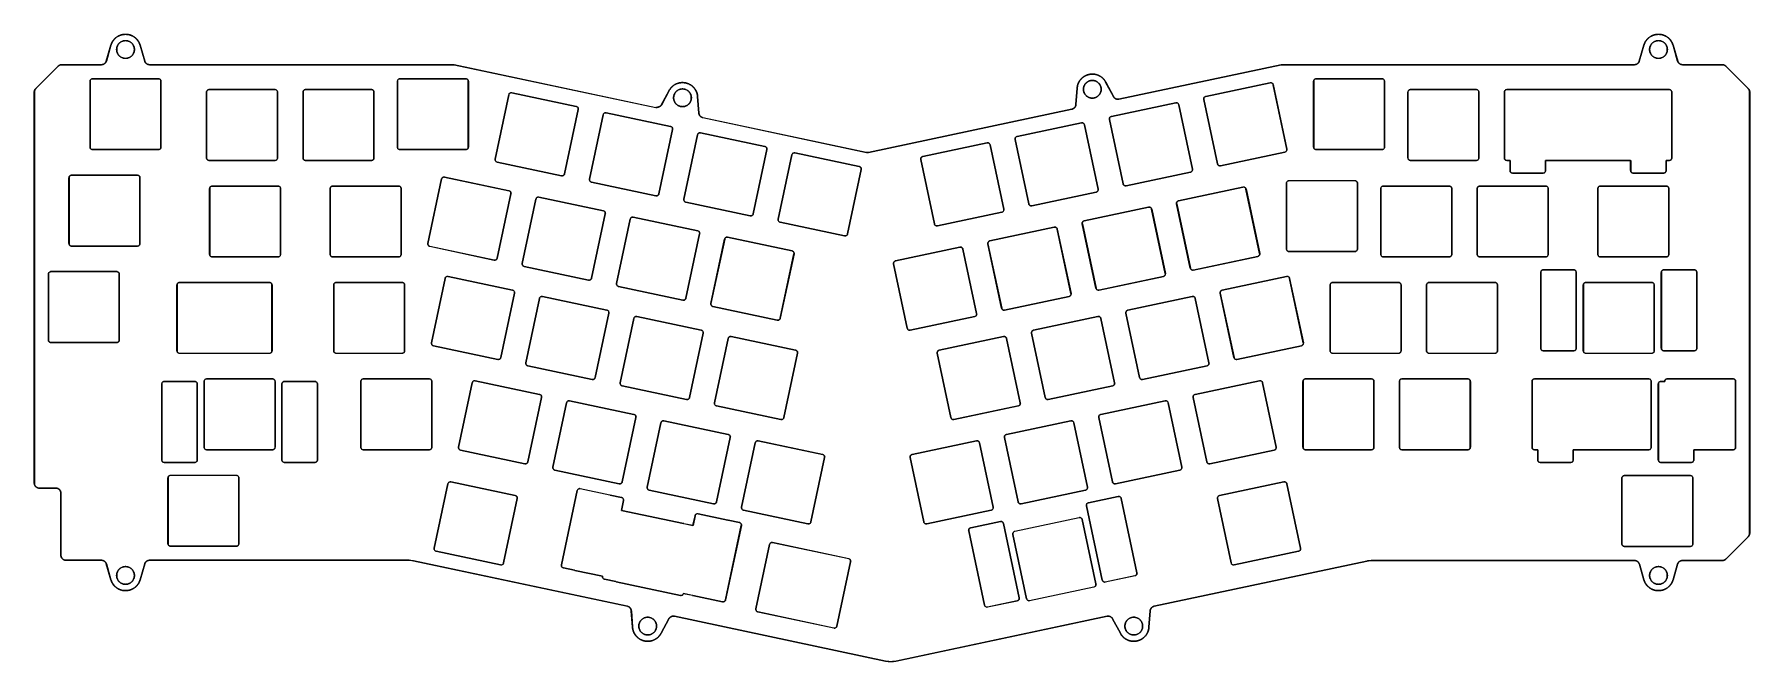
# Model space of a CAD drawing. Extents: x 16 to 355, y -142 to -18.
import ezdxf

# ---------------------------------------------------------------- set-up
doc = ezdxf.new("R2010")
doc.units = 0
doc.layers.add('BLACK', color=7, linetype='CONTINUOUS')

msp = doc.modelspace()

# ---------------------------------------------------------------- linework, layer by layer
at = {"layer": 'BLACK', "linetype": 'CONTINUOUS'}
for p, q in [((30.3442, -22.9474), (31.2542, -19.8274)), ((31.2638, -19.8302), (30.3538, -22.9502)), ((31.2542, -19.8273), (31.2751, -19.7585)), ((31.2542, -19.8274), (31.2542, -19.8273)), ((31.2542, -19.8274), (31.2542, -19.8274)), ((31.2847, -19.7615), (31.2638, -19.8302)), ((31.2638, -19.8302), (31.2638, -19.8302)), ((31.2751, -19.7584), (31.2975, -19.6901)), ((31.2751, -19.7585), (31.2751, -19.7584)), ((31.2751, -19.7585), (31.2751, -19.7585)), ((31.307, -19.6933), (31.2847, -19.7615)), ((31.2975, -19.69), (31.3214, -19.6224)), ((31.2975, -19.6901), (31.2975, -19.69)), ((31.2975, -19.6901), (31.2975, -19.6901)), ((31.3308, -19.6257), (31.307, -19.6933)), ((31.3214, -19.6223), (31.3468, -19.5552)), ((31.3214, -19.6224), (31.3214, -19.6223)), ((31.3214, -19.6223), (31.3214, -19.6223)), ((31.3562, -19.5588), (31.3308, -19.6257)), ((31.3468, -19.5552), (31.3469, -19.5551)), ((31.3469, -19.5551), (31.3737, -19.4886)), ((31.3469, -19.5551), (31.3469, -19.5551)), ((31.383, -19.4924), (31.3562, -19.5588)), ((31.3737, -19.4886), (31.3738, -19.4886)), ((31.3738, -19.4885), (31.4022, -19.4227)), ((31.3738, -19.4886), (31.3738, -19.4885)), ((31.4114, -19.4268), (31.383, -19.4924)), ((31.4022, -19.4226), (31.4322, -19.3575)), ((31.4022, -19.4227), (31.4022, -19.4226)), ((31.4022, -19.4227), (31.4022, -19.4227)), ((31.4413, -19.3618), (31.4114, -19.4268)), ((31.4322, -19.3574), (31.4637, -19.293)), ((31.4322, -19.3575), (31.4322, -19.3574)), ((31.4322, -19.3575), (31.4322, -19.3575)), ((31.4727, -19.2975), (31.4413, -19.3618)), ((31.4637, -19.293), (31.4638, -19.293)), ((31.4638, -19.2929), (31.4968, -19.2293)), ((31.4638, -19.293), (31.4638, -19.2929)), ((31.5057, -19.2339), (31.4727, -19.2975)), ((31.4968, -19.2293), (31.4969, -19.2292)), ((31.4969, -19.2292), (31.5315, -19.1663)), ((31.4969, -19.2292), (31.4969, -19.2292)), ((31.5402, -19.1712), (31.5057, -19.2339)), ((31.5315, -19.1663), (31.5316, -19.1662)), ((31.5316, -19.1662), (31.5678, -19.104)), ((31.5316, -19.1662), (31.5316, -19.1662)), ((31.5764, -19.1091), (31.5402, -19.1712)), ((31.5678, -19.104), (31.5679, -19.1039)), ((31.5678, -19.104), (31.5678, -19.104)), ((31.5679, -19.1039), (31.6056, -19.0426)), ((31.6141, -19.0479), (31.5764, -19.1091)), ((31.6056, -19.0426), (31.6057, -19.0426)), ((31.6057, -19.0425), (31.6451, -18.982)), ((31.6057, -19.0426), (31.6057, -19.0425)), ((31.6535, -18.9875), (31.6141, -19.0479)), ((31.6451, -18.982), (31.6452, -18.982)), ((31.6452, -18.9819), (31.6862, -18.9223)), ((31.6452, -18.982), (31.6452, -18.9819)), ((31.6944, -18.928), (31.6535, -18.9875)), ((31.6862, -18.9222), (31.7289, -18.8635)), ((31.6862, -18.9223), (31.6862, -18.9222)), ((31.6862, -18.9223), (31.6862, -18.9223)), ((31.7369, -18.8694), (31.6944, -18.928)), ((31.7289, -18.8634), (31.7732, -18.8056)), ((31.7289, -18.8635), (31.7289, -18.8634)), ((31.7289, -18.8634), (31.7289, -18.8634)), ((31.7811, -18.8117), (31.7369, -18.8694)), ((31.7732, -18.8056), (31.7733, -18.8055)), ((31.7733, -18.8055), (31.8192, -18.7486)), ((31.7733, -18.8055), (31.7733, -18.8055)), ((31.8269, -18.7549), (31.7811, -18.8117)), ((31.8192, -18.7486), (31.8193, -18.7485)), ((31.8193, -18.7485), (31.8668, -18.6925)), ((31.8193, -18.7485), (31.8193, -18.7485)), ((31.8744, -18.6991), (31.8269, -18.7549)), ((31.8668, -18.6925), (31.8669, -18.6925)), ((31.8669, -18.6924), (31.9161, -18.6375)), ((31.8669, -18.6925), (31.8669, -18.6924)), ((31.9235, -18.6442), (31.8744, -18.6991)), ((31.9161, -18.6375), (31.9162, -18.6375)), ((31.9162, -18.6374), (31.9671, -18.5835)), ((31.9162, -18.6375), (31.9162, -18.6374)), ((31.9743, -18.5904), (31.9235, -18.6442)), ((31.9671, -18.5835), (31.9672, -18.5834)), ((31.9672, -18.5834), (32.0198, -18.5305)), ((31.9672, -18.5834), (31.9672, -18.5834)), ((32.0268, -18.5376), (31.9743, -18.5904)), ((32.0198, -18.5305), (32.0199, -18.5304)), ((32.0199, -18.5304), (32.0742, -18.4785)), ((32.0199, -18.5304), (32.0199, -18.5304)), ((32.081, -18.4858), (32.0268, -18.5376)), ((32.0742, -18.4785), (32.0742, -18.4785)), ((32.0742, -18.4785), (32.0743, -18.4785)), ((32.0743, -18.4785), (32.1303, -18.4277)), ((32.1369, -18.4352), (32.081, -18.4858)), ((32.1303, -18.4277), (32.1304, -18.4276)), ((32.1303, -18.4277), (32.1303, -18.4277)), ((32.1304, -18.4276), (32.1881, -18.378)), ((32.1945, -18.3856), (32.1369, -18.4352)), ((32.1881, -18.378), (32.1881, -18.3779)), ((32.1881, -18.3779), (32.1882, -18.3779)), ((32.1882, -18.3779), (32.2476, -18.3294)), ((32.2539, -18.3372), (32.1945, -18.3856)), ((32.2476, -18.3294), (32.2477, -18.3294)), ((32.2477, -18.3293), (32.3089, -18.2819)), ((32.2477, -18.3294), (32.2477, -18.3293)), ((32.3149, -18.2899), (32.2539, -18.3372)), ((32.3089, -18.2819), (32.309, -18.2819)), ((32.309, -18.2819), (32.3719, -18.2357)), ((32.309, -18.2819), (32.309, -18.2819)), ((32.3778, -18.2438), (32.3149, -18.2899)), ((32.3719, -18.2357), (32.372, -18.2357)), ((32.372, -18.2356), (32.4367, -18.1907)), ((32.372, -18.2357), (32.372, -18.2356)), ((32.4424, -18.1989), (32.3778, -18.2438)), ((32.4042, -20.4014), (32.4196, -20.3152)), ((32.4295, -20.3171), (32.4141, -20.403)), ((32.4196, -20.3152), (32.4197, -20.3151)), ((32.4197, -20.315), (32.4392, -20.2303)), ((32.4197, -20.3151), (32.4197, -20.315)), ((32.4489, -20.2327), (32.4295, -20.3171)), ((32.4367, -18.1907), (32.4368, -18.1907)), ((32.4368, -18.1906), (32.5033, -18.1469)), ((32.4368, -18.1907), (32.4368, -18.1906)), ((32.4392, -20.2303), (32.4393, -20.2302)), ((32.4393, -20.2301), (32.4629, -20.147)), ((32.4393, -20.2302), (32.4393, -20.2301)), ((32.5087, -18.1553), (32.4424, -18.1989)), ((32.4725, -20.1499), (32.4489, -20.2327)), ((32.4629, -20.1468), (32.4905, -20.0655)), ((32.4629, -20.1469), (32.4629, -20.1468)), ((32.4629, -20.147), (32.4629, -20.1469)), ((32.4999, -20.0688), (32.4725, -20.1499)), ((32.4905, -20.0652), (32.5219, -19.9858)), ((32.4905, -20.0654), (32.4905, -20.0652)), ((32.4905, -20.0655), (32.4905, -20.0654)), ((32.5311, -19.9896), (32.4999, -20.0688)), ((32.5033, -18.1469), (32.5034, -18.1469)), ((32.5034, -18.1468), (32.5716, -18.1044)), ((32.5034, -18.1469), (32.5034, -18.1468)), ((32.5769, -18.1129), (32.5087, -18.1553)), ((32.5219, -19.9858), (32.522, -19.9857)), ((32.522, -19.9855), (32.557, -19.908)), ((32.522, -19.9857), (32.522, -19.9855)), ((32.5661, -19.9123), (32.5311, -19.9896)), ((32.557, -19.908), (32.5571, -19.9079)), ((32.5571, -19.9078), (32.5958, -19.8324)), ((32.5571, -19.9079), (32.5571, -19.9078)), ((32.6046, -19.837), (32.5661, -19.9123)), ((32.5716, -18.1044), (32.5717, -18.1044)), ((32.5717, -18.1043), (32.6418, -18.0631)), ((32.5717, -18.1044), (32.5717, -18.1043)), ((32.6468, -18.0718), (32.5769, -18.1129)), ((32.5958, -19.8324), (32.5959, -19.8323)), ((32.5959, -19.8321), (32.638, -19.7589)), ((32.5959, -19.8323), (32.5959, -19.8321)), ((32.6466, -19.7639), (32.6046, -19.837)), ((32.638, -19.7589), (32.6381, -19.7588)), ((32.6381, -19.7586), (32.6837, -19.6876)), ((32.6381, -19.7588), (32.6381, -19.7586)), ((32.6418, -18.0631), (32.6419, -18.0631)), ((32.6419, -18.0631), (32.7137, -18.0232)), ((32.6419, -18.0631), (32.6419, -18.0631)), ((32.692, -19.6931), (32.6466, -19.7639)), ((32.7185, -18.032), (32.6468, -18.0718)), ((32.6837, -19.6876), (32.6838, -19.6876)), ((32.6838, -19.6874), (32.7326, -19.6188)), ((32.6838, -19.6876), (32.6838, -19.6874)), ((32.7407, -19.6247), (32.692, -19.6931)), ((32.7137, -18.0232), (32.7138, -18.0232)), ((32.7138, -18.0232), (32.7305, -18.0143)), ((32.7138, -18.0232), (32.7138, -18.0232)), ((32.7352, -18.0231), (32.7185, -18.032)), ((32.7305, -18.0143), (32.7472, -18.0055)), ((32.7305, -18.0143), (32.7305, -18.0143)), ((32.7305, -18.0143), (32.7305, -18.0143)), ((32.7326, -19.6188), (32.7327, -19.6188)), ((32.7327, -19.6186), (32.7847, -19.5525)), ((32.7327, -19.6188), (32.7327, -19.6186)), ((32.7519, -18.0143), (32.7352, -18.0231)), ((32.7352, -18.0231), (32.7352, -18.0231)), ((32.7925, -19.5588), (32.7407, -19.6247)), ((32.7472, -18.0055), (32.7473, -18.0054)), ((32.7472, -18.0055), (32.7472, -18.0055)), ((32.7473, -18.0054), (32.7641, -17.9967)), ((32.7687, -18.0056), (32.7519, -18.0143)), ((32.7641, -17.9967), (32.7811, -17.988)), ((32.7641, -17.9967), (32.7641, -17.9967)), ((32.7641, -17.9967), (32.7641, -17.9967)), ((32.7856, -17.9969), (32.7687, -18.0056)), ((32.7687, -18.0056), (32.7687, -18.0056)), ((32.7811, -17.988), (32.7981, -17.9795)), ((32.7811, -17.988), (32.7811, -17.988)), ((32.7811, -17.988), (32.7811, -17.988)), ((32.7847, -19.5525), (32.7848, -19.5525)), ((32.7848, -19.5523), (32.8398, -19.4889)), ((32.7848, -19.5525), (32.7848, -19.5523)), ((32.8026, -17.9884), (32.7856, -17.9969)), ((32.7856, -17.9969), (32.7856, -17.9969)), ((32.8473, -19.4955), (32.7925, -19.5588)), ((32.7981, -17.9795), (32.7982, -17.9795)), ((32.7982, -17.9794), (32.8153, -17.971)), ((32.7982, -17.9795), (32.7982, -17.9794)), ((32.8197, -17.9799), (32.8026, -17.9884)), ((32.8026, -17.9884), (32.8026, -17.9884)), ((32.8153, -17.9709), (32.8326, -17.9626)), ((32.8153, -17.971), (32.8153, -17.9709)), ((32.8153, -17.971), (32.8153, -17.971)), ((32.8369, -17.9716), (32.8197, -17.9799)), ((32.8197, -17.9799), (32.8197, -17.9799)), ((32.8326, -17.9625), (32.8499, -17.9542)), ((32.8326, -17.9626), (32.8326, -17.9625)), ((32.8326, -17.9626), (32.8326, -17.9626)), ((32.8543, -17.9633), (32.8369, -17.9716)), ((32.8369, -17.9716), (32.8369, -17.9716)), ((32.8398, -19.4889), (32.84, -19.4888)), ((32.84, -19.4887), (32.8979, -19.4279)), ((32.84, -19.4888), (32.84, -19.4887)), ((32.9051, -19.4349), (32.8473, -19.4955)), ((32.8499, -17.9542), (32.85, -17.9542)), ((32.85, -17.9542), (32.8674, -17.946)), ((32.85, -17.9542), (32.85, -17.9542)), ((32.8717, -17.9551), (32.8543, -17.9633)), ((32.8543, -17.9633), (32.8543, -17.9633)), ((32.8674, -17.946), (32.885, -17.9379)), ((32.8674, -17.946), (32.8674, -17.946)), ((32.8674, -17.946), (32.8674, -17.946)), ((32.8892, -17.947), (32.8717, -17.9551)), ((32.8717, -17.9551), (32.8717, -17.9551)), ((32.885, -17.9379), (32.9027, -17.9298)), ((32.885, -17.9379), (32.885, -17.9379)), ((32.885, -17.9379), (32.885, -17.9379)), ((32.9068, -17.9389), (32.8892, -17.947)), ((32.8892, -17.947), (32.8892, -17.947)), ((32.8979, -19.4279), (32.8981, -19.4278)), ((32.8981, -19.4277), (32.9589, -19.3698)), ((32.8981, -19.4278), (32.8981, -19.4277)), ((32.9027, -17.9298), (32.9204, -17.9219)), ((32.9027, -17.9298), (32.9027, -17.9298)), ((32.9027, -17.9298), (32.9027, -17.9298)), ((32.9657, -19.3771), (32.9051, -19.4349)), ((32.9245, -17.931), (32.9068, -17.9389)), ((32.9068, -17.9389), (32.9068, -17.9389)), ((32.9204, -17.9219), (32.9205, -17.9219)), ((32.9205, -17.9219), (32.9383, -17.914)), ((32.9205, -17.9219), (32.9205, -17.9219)), ((32.9423, -17.9232), (32.9245, -17.931)), ((32.9245, -17.931), (32.9245, -17.931)), ((32.9383, -17.914), (32.9563, -17.9062)), ((32.9383, -17.914), (32.9383, -17.914)), ((32.9383, -17.914), (32.9383, -17.914)), ((32.9603, -17.9154), (32.9423, -17.9232)), ((32.9423, -17.9232), (32.9423, -17.9232)), ((32.9563, -17.9062), (32.9744, -17.8986)), ((32.9563, -17.9062), (32.9563, -17.9062)), ((32.9563, -17.9062), (32.9563, -17.9062)), ((32.9589, -19.3698), (32.959, -19.3697)), ((32.959, -19.3697), (32.9591, -19.3696)), ((32.9591, -19.3696), (33.0226, -19.3146)), ((32.9783, -17.9078), (32.9603, -17.9154)), ((32.9603, -17.9154), (32.9603, -17.9154)), ((33.029, -19.3223), (32.9657, -19.3771)), ((32.9744, -17.8986), (32.9926, -17.891)), ((32.9744, -17.8986), (32.9744, -17.8986)), ((32.9744, -17.8986), (32.9744, -17.8986)), ((32.9964, -17.9002), (32.9783, -17.9078)), ((32.9783, -17.9078), (32.9783, -17.9078)), ((32.9926, -17.891), (33.0108, -17.8835)), ((32.9926, -17.891), (32.9926, -17.891)), ((32.9926, -17.891), (32.9926, -17.891)), ((33.0146, -17.8928), (32.9964, -17.9002)), ((32.9964, -17.9002), (32.9964, -17.9002)), ((33.0108, -17.8835), (33.0109, -17.8835)), ((33.0109, -17.8835), (33.0292, -17.8762)), ((33.0109, -17.8835), (33.0109, -17.8835)), ((33.0329, -17.8854), (33.0146, -17.8928)), ((33.0146, -17.8928), (33.0146, -17.8928)), ((33.0226, -19.3146), (33.0227, -19.3146)), ((33.0227, -19.3145), (33.0889, -19.2625)), ((33.0227, -19.3146), (33.0227, -19.3145)), ((33.0949, -19.2705), (33.029, -19.3223)), ((33.0292, -17.8762), (33.0293, -17.8761)), ((33.0292, -17.8762), (33.0292, -17.8762)), ((33.0293, -17.8761), (33.0477, -17.8689)), ((33.0513, -17.8782), (33.0329, -17.8854)), ((33.0329, -17.8854), (33.0329, -17.8854)), ((33.0477, -17.8689), (33.0663, -17.8617)), ((33.0477, -17.8689), (33.0477, -17.8689)), ((33.0477, -17.8689), (33.0477, -17.8689)), ((33.0699, -17.8711), (33.0513, -17.8782)), ((33.0663, -17.8617), (33.085, -17.8546)), ((33.0663, -17.8617), (33.0663, -17.8617)), ((33.0663, -17.8617), (33.0663, -17.8617)), ((33.0885, -17.864), (33.0699, -17.8711)), ((33.085, -17.8546), (33.1038, -17.8477)), ((33.085, -17.8546), (33.085, -17.8546)), ((33.085, -17.8546), (33.085, -17.8546)), ((33.1073, -17.8571), (33.0885, -17.864)), ((33.0885, -17.864), (33.0885, -17.864)), ((33.0889, -19.2625), (33.089, -19.2625)), ((33.089, -19.2624), (33.1577, -19.2136)), ((33.089, -19.2625), (33.089, -19.2624)), ((33.1634, -19.2218), (33.0949, -19.2705)), ((33.1038, -17.8477), (33.1227, -17.8408)), ((33.1038, -17.8477), (33.1038, -17.8477)), ((33.1038, -17.8477), (33.1038, -17.8477)), ((33.1261, -17.8502), (33.1073, -17.8571)), ((33.1073, -17.8571), (33.1073, -17.8571)), ((33.1227, -17.8408), (33.1417, -17.8341)), ((33.1227, -17.8408), (33.1227, -17.8408)), ((33.1227, -17.8408), (33.1227, -17.8408)), ((33.1451, -17.8435), (33.1261, -17.8502)), ((33.1261, -17.8502), (33.1261, -17.8502)), ((33.1417, -17.8341), (33.1418, -17.834)), ((33.1417, -17.8341), (33.1417, -17.8341)), ((33.1418, -17.834), (33.1608, -17.8274)), ((33.1641, -17.8369), (33.1451, -17.8435)), ((33.1451, -17.8435), (33.1451, -17.8435)), ((33.1577, -19.2136), (33.1578, -19.2136)), ((33.1578, -19.2136), (33.1579, -19.2134)), ((33.1579, -19.2134), (33.2289, -19.1679)), ((33.1608, -17.8274), (33.1609, -17.8274)), ((33.1609, -17.8274), (33.1801, -17.8209)), ((33.1609, -17.8274), (33.1609, -17.8274)), ((33.2342, -19.1764), (33.1634, -19.2218)), ((33.1833, -17.8303), (33.1641, -17.8369)), ((33.1801, -17.8209), (33.1994, -17.8144)), ((33.1801, -17.8209), (33.1801, -17.8209)), ((33.1801, -17.8209), (33.1801, -17.8209)), ((33.2025, -17.8239), (33.1833, -17.8303)), ((33.1833, -17.8303), (33.1833, -17.8303)), ((33.1994, -17.8144), (33.2188, -17.8081)), ((33.1994, -17.8144), (33.1994, -17.8145)), ((33.1994, -17.8145), (33.1994, -17.8144)), ((33.2219, -17.8176), (33.2025, -17.8239)), ((33.2188, -17.8081), (33.2383, -17.8019)), ((33.2188, -17.8081), (33.2188, -17.8081)), ((33.2188, -17.8081), (33.2188, -17.8081)), ((33.2414, -17.8115), (33.2219, -17.8176)), ((33.2219, -17.8176), (33.2219, -17.8176)), ((33.2289, -19.1679), (33.229, -19.1679)), ((33.229, -19.1679), (33.2291, -19.1678)), ((33.2291, -19.1678), (33.3024, -19.1257)), ((33.3072, -19.1344), (33.2342, -19.1764)), ((33.2383, -17.8019), (33.2384, -17.8019)), ((33.2384, -17.8019), (33.258, -17.7958)), ((33.2384, -17.8019), (33.2384, -17.8019)), ((33.2609, -17.8054), (33.2414, -17.8115)), ((33.2414, -17.8115), (33.2414, -17.8115)), ((33.258, -17.7958), (33.2777, -17.7899)), ((33.258, -17.7958), (33.258, -17.7958)), ((33.258, -17.7958), (33.258, -17.7958)), ((33.2806, -17.7994), (33.2609, -17.8054)), ((33.2609, -17.8054), (33.2609, -17.8054)), ((33.2777, -17.7899), (33.2778, -17.7898)), ((33.2777, -17.7899), (33.2777, -17.7899)), ((33.2778, -17.7898), (33.2976, -17.784)), ((33.3004, -17.7936), (33.2806, -17.7994)), ((33.2976, -17.784), (33.3392, -17.7722)), ((33.2976, -17.784), (33.2976, -17.784)), ((33.2976, -17.784), (33.2976, -17.784)), ((33.3418, -17.7819), (33.3004, -17.7936)), ((33.3024, -19.1257), (33.3025, -19.1256)), ((33.3025, -19.1256), (33.3026, -19.1256)), ((33.3026, -19.1256), (33.378, -19.0869)), ((33.3825, -19.0959), (33.3072, -19.1344)), ((33.3392, -17.7722), (33.3809, -17.7611)), ((33.3392, -17.7722), (33.3392, -17.7722)), ((33.3392, -17.7722), (33.3392, -17.7722)), ((33.3835, -17.7708), (33.3418, -17.7819)), ((33.378, -19.0869), (33.3782, -19.0869)), ((33.3782, -19.0868), (33.4558, -19.0518)), ((33.3782, -19.0869), (33.3782, -19.0868)), ((33.3809, -17.7611), (33.3809, -17.7611)), ((33.3809, -17.7611), (33.381, -17.7611)), ((33.381, -17.7611), (33.4228, -17.7507)), ((33.4598, -19.0609), (33.3825, -19.0959)), ((33.4251, -17.7604), (33.3835, -17.7708)), ((33.4228, -17.7506), (33.4647, -17.7409)), ((33.4228, -17.7507), (33.4228, -17.7506)), ((33.4228, -17.7507), (33.4228, -17.7507)), ((33.467, -17.7506), (33.4251, -17.7604)), ((33.4558, -19.0518), (33.4559, -19.0517)), ((33.4559, -19.0517), (33.456, -19.0517)), ((33.456, -19.0517), (33.5355, -19.0203)), ((33.539, -19.0297), (33.4598, -19.0609)), ((33.4647, -17.7409), (33.4648, -17.7409)), ((33.4648, -17.7408), (33.5067, -17.7317)), ((33.4648, -17.7409), (33.4648, -17.7408)), ((33.5088, -17.7415), (33.467, -17.7506)), ((33.5067, -17.7317), (33.5068, -17.7317)), ((33.5068, -17.7317), (33.5488, -17.7232)), ((33.5068, -17.7317), (33.5068, -17.7317)), ((33.5507, -17.733), (33.5088, -17.7415)), ((33.5355, -19.0203), (33.5356, -19.0203)), ((33.5356, -19.0203), (33.5357, -19.0202)), ((33.5357, -19.0202), (33.617, -18.9927)), ((33.6201, -19.0022), (33.539, -19.0297)), ((33.5488, -17.7232), (33.5488, -17.7232)), ((33.5488, -17.7232), (33.5489, -17.7232)), ((33.5489, -17.7232), (33.5909, -17.7153)), ((33.5926, -17.7251), (33.5507, -17.733)), ((33.5909, -17.7153), (33.6329, -17.708)), ((33.5909, -17.7153), (33.5909, -17.7153)), ((33.5909, -17.7153), (33.5909, -17.7153)), ((33.6346, -17.7178), (33.5926, -17.7251)), ((33.617, -18.9927), (33.6171, -18.9927)), ((33.6171, -18.9927), (33.6172, -18.9927)), ((33.6172, -18.9927), (33.7003, -18.9691)), ((33.7029, -18.9787), (33.6201, -19.0022)), ((33.6329, -17.708), (33.633, -17.708)), ((33.633, -17.708), (33.675, -17.7013)), ((33.633, -17.708), (33.633, -17.708)), ((33.6765, -17.7112), (33.6346, -17.7178)), ((33.675, -17.7013), (33.7169, -17.6952)), ((33.675, -17.7013), (33.675, -17.7013)), ((33.675, -17.7013), (33.675, -17.7013)), ((33.7183, -17.7051), (33.6765, -17.7112)), ((33.7003, -18.9691), (33.7004, -18.9691)), ((33.7004, -18.9691), (33.7005, -18.969)), ((33.7005, -18.969), (33.7852, -18.9495)), ((33.7873, -18.9592), (33.7029, -18.9787)), ((33.7169, -17.6952), (33.717, -17.6952)), ((33.717, -17.6952), (33.7588, -17.6897)), ((33.717, -17.6952), (33.717, -17.6952)), ((33.7601, -17.6997), (33.7183, -17.7051)), ((33.7183, -17.7051), (33.7183, -17.7051)), ((33.7588, -17.6897), (33.7589, -17.6897)), ((33.7589, -17.6897), (33.8007, -17.6848)), ((33.7589, -17.6897), (33.7589, -17.6897)), ((33.8018, -17.6948), (33.7601, -17.6997)), ((33.7852, -18.9495), (33.7853, -18.9495)), ((33.7853, -18.9495), (33.7854, -18.9494)), ((33.7854, -18.9494), (33.8716, -18.934)), ((33.8732, -18.9439), (33.7873, -18.9592)), ((33.8007, -17.6848), (33.8423, -17.6805)), ((33.8007, -17.6848), (33.8007, -17.6848)), ((33.8007, -17.6848), (33.8007, -17.6848)), ((33.8434, -17.6904), (33.8018, -17.6948)), ((33.8423, -17.6805), (33.8424, -17.6805)), ((33.8424, -17.6805), (33.8838, -17.6767)), ((33.8424, -17.6805), (33.8424, -17.6805)), ((33.8847, -17.6867), (33.8434, -17.6904)), ((33.8716, -18.934), (33.8717, -18.9341)), ((33.8717, -18.9341), (33.8719, -18.934)), ((33.8719, -18.934), (33.9594, -18.9229)), ((33.9606, -18.9328), (33.8732, -18.9439)), ((33.8838, -17.6767), (33.8839, -17.6767)), ((33.8839, -17.6767), (33.9252, -17.6735)), ((33.8839, -17.6767), (33.8839, -17.6767)), ((33.926, -17.6835), (33.8847, -17.6867)), ((33.8847, -17.6867), (33.8847, -17.6867)), ((33.9252, -17.6735), (33.9252, -17.6735)), ((33.9252, -17.6735), (33.9253, -17.6735)), ((33.9253, -17.6735), (33.9663, -17.6708)), ((33.9669, -17.6808), (33.926, -17.6835)), ((33.926, -17.6835), (33.926, -17.6835)), ((33.9594, -18.9229), (33.9596, -18.9229)), ((33.9596, -18.9229), (33.9597, -18.9228)), ((33.9597, -18.9228), (34.0486, -18.9161)), ((34.0492, -18.9261), (33.9606, -18.9328)), ((33.9663, -17.6708), (33.9664, -17.6708)), ((33.9664, -17.6708), (34.0073, -17.6687)), ((33.9664, -17.6708), (33.9664, -17.6708)), ((34.0077, -17.6787), (33.9669, -17.6808)), ((34.0073, -17.6687), (34.0479, -17.6671)), ((34.0073, -17.6687), (34.0073, -17.6687)), ((34.0073, -17.6687), (34.0073, -17.6687)), ((34.0483, -17.6771), (34.0077, -17.6787)), ((34.0479, -17.6671), (34.048, -17.6671)), ((34.048, -17.6671), (34.0883, -17.666)), ((34.048, -17.6671), (34.048, -17.6671)), ((34.0886, -17.676), (34.0483, -17.6771)), ((34.0486, -18.9161), (34.0487, -18.9161)), ((34.0487, -18.9161), (34.0488, -18.9161)), ((34.0488, -18.9161), (34.1389, -18.9138)), ((34.139, -18.9238), (34.0492, -18.9261)), ((34.0883, -17.666), (34.0884, -17.666)), ((34.0884, -17.666), (34.1284, -17.6654)), ((34.0884, -17.666), (34.0884, -17.666)), ((34.1285, -17.6754), (34.0886, -17.676)), ((34.1284, -17.6654), (34.1285, -17.6654)), ((34.1285, -17.6654), (34.1682, -17.6653)), ((34.1285, -17.6654), (34.1285, -17.6654)), ((34.1682, -17.6753), (34.1285, -17.6754)), ((34.1285, -17.6754), (34.1285, -17.6754)), ((34.1389, -18.9138), (34.139, -18.9138)), ((34.139, -18.9138), (34.1391, -18.9138)), ((34.2288, -18.9261), (34.139, -18.9238)), ((34.1391, -18.9138), (34.2292, -18.9161)), ((34.1682, -17.6653), (34.1683, -17.6653)), ((34.2075, -17.6758), (34.1682, -17.6753)), ((34.1683, -17.6653), (34.1683, -17.6653)), ((34.1683, -17.6653), (34.2077, -17.6658)), ((34.2465, -17.6767), (34.2075, -17.6758)), ((34.2077, -17.6658), (34.2077, -17.6658)), ((34.2077, -17.6658), (34.2077, -17.6658)), ((34.2077, -17.6658), (34.2467, -17.6667)), ((34.3174, -18.9328), (34.2288, -18.9261)), ((34.2292, -18.9161), (34.2293, -18.9161)), ((34.2293, -18.9161), (34.2294, -18.9161)), ((34.2294, -18.9161), (34.3183, -18.9228)), ((34.2851, -17.678), (34.2465, -17.6767)), ((34.2467, -17.6667), (34.2468, -17.6667)), ((34.2468, -17.6667), (34.2468, -17.6667)), ((34.2468, -17.6667), (34.2854, -17.668)), ((34.3231, -17.6799), (34.2851, -17.678)), ((34.2854, -17.668), (34.2855, -17.6681)), ((34.2855, -17.6681), (34.2855, -17.668)), ((34.2855, -17.668), (34.3237, -17.6699)), ((34.4048, -18.9439), (34.3174, -18.9328)), ((34.3183, -18.9228), (34.3184, -18.9229)), ((34.3184, -18.9229), (34.3186, -18.9229)), ((34.3186, -18.9229), (34.4061, -18.934)), ((34.3609, -17.6822), (34.3231, -17.6799)), ((34.3231, -17.6799), (34.3231, -17.6799)), ((34.3237, -17.6699), (34.3237, -17.6699)), ((34.3237, -17.6699), (34.3238, -17.6699)), ((34.3238, -17.6699), (34.3615, -17.6722)), ((34.3981, -17.6849), (34.3609, -17.6822)), ((34.3609, -17.6822), (34.3609, -17.6822)), ((34.3615, -17.6722), (34.3615, -17.6722)), ((34.3615, -17.6722), (34.3616, -17.6722)), ((34.3616, -17.6722), (34.3989, -17.675)), ((34.4348, -17.6881), (34.3981, -17.6849)), ((34.3989, -17.675), (34.3989, -17.675)), ((34.3989, -17.675), (34.3989, -17.675)), ((34.3989, -17.675), (34.4357, -17.6782)), ((34.4907, -18.9592), (34.4048, -18.9439)), ((34.4061, -18.934), (34.4063, -18.9341)), ((34.4063, -18.9341), (34.4064, -18.934)), ((34.4064, -18.934), (34.4926, -18.9494)), ((34.4711, -17.6918), (34.4348, -17.6881)), ((34.4357, -17.6782), (34.4358, -17.6782)), ((34.4358, -17.6782), (34.4358, -17.6782)), ((34.4358, -17.6782), (34.4721, -17.6818)), ((34.5067, -17.6958), (34.4711, -17.6918)), ((34.4721, -17.6818), (34.4721, -17.6818)), ((34.4721, -17.6818), (34.4722, -17.6818)), ((34.4722, -17.6818), (34.5079, -17.6859)), ((34.5751, -18.9787), (34.4907, -18.9592)), ((34.4926, -18.9494), (34.4927, -18.9495)), ((34.4927, -18.9495), (34.4928, -18.9495)), ((34.4928, -18.9495), (34.5775, -18.969)), ((34.5418, -17.7003), (34.5067, -17.6958)), ((34.5079, -17.6859), (34.5079, -17.6859)), ((34.5079, -17.6859), (34.508, -17.6859)), ((34.508, -17.6859), (34.5432, -17.6904)), ((34.5764, -17.7052), (34.5418, -17.7003)), ((34.5432, -17.6904), (34.5432, -17.6904)), ((34.5432, -17.6904), (34.5432, -17.6904)), ((34.5432, -17.6904), (34.5778, -17.6953)), ((34.6579, -19.0022), (34.5751, -18.9787)), ((34.645, -17.716), (34.5764, -17.7052)), ((34.5775, -18.969), (34.5776, -18.9691)), ((34.5776, -18.9691), (34.5777, -18.9691)), ((34.5777, -18.9691), (34.6608, -18.9927)), ((34.5778, -17.6953), (34.5779, -17.6953)), ((34.5779, -17.6953), (34.5779, -17.6953)), ((34.5779, -17.6953), (34.6466, -17.7061)), ((34.7121, -17.7279), (34.645, -17.716)), ((34.6466, -17.7061), (34.6467, -17.7061)), ((34.6467, -17.7061), (34.6467, -17.7061)), ((34.6467, -17.7061), (34.7138, -17.718)), ((34.739, -19.0297), (34.6579, -19.0022)), ((34.6608, -18.9927), (34.6609, -18.9927)), ((34.6609, -18.9927), (34.661, -18.9927)), ((34.661, -18.9927), (34.7423, -19.0202)), ((34.7775, -17.7408), (34.7121, -17.7279)), ((34.7138, -17.718), (34.7139, -17.7181)), ((34.7139, -17.7181), (34.7139, -17.7181)), ((34.7139, -17.7181), (34.7795, -17.731)), ((34.8182, -19.0609), (34.739, -19.0297)), ((34.7423, -19.0202), (34.7424, -19.0203)), ((34.7424, -19.0203), (34.7425, -19.0203)), ((34.7425, -19.0203), (34.822, -19.0517)), ((34.8415, -17.7548), (34.7775, -17.7408)), ((34.7795, -17.731), (34.7795, -17.731)), ((34.7795, -17.731), (34.7796, -17.731)), ((34.7796, -17.731), (34.8437, -17.745)), ((34.8955, -19.0959), (34.8182, -19.0609)), ((34.822, -19.0517), (34.8221, -19.0517)), ((34.8221, -19.0517), (34.8222, -19.0518)), ((34.8222, -19.0518), (34.8998, -19.0868)), ((34.904, -17.7697), (34.8415, -17.7548)), ((34.8437, -17.745), (34.8437, -17.745)), ((34.8437, -17.745), (34.8438, -17.745)), ((34.8438, -17.745), (34.9063, -17.76)), ((34.9708, -19.1344), (34.8955, -19.0959)), ((34.8998, -19.0868), (34.8998, -19.0869)), ((34.8998, -19.0869), (34.9, -19.0869)), ((34.9, -19.0869), (34.9754, -19.1256)), ((34.9649, -17.7856), (34.904, -17.7697)), ((34.9063, -17.76), (34.9064, -17.76)), ((34.9064, -17.76), (34.9064, -17.76)), ((34.9064, -17.76), (34.9675, -17.7759)), ((35.0246, -17.8025), (34.9649, -17.7856)), ((34.9675, -17.7759), (34.9676, -17.776)), ((34.9676, -17.776), (34.9676, -17.776)), ((34.9676, -17.776), (35.0274, -17.7928)), ((35.0438, -19.1764), (34.9708, -19.1344)), ((34.9754, -19.1256), (34.9755, -19.1256)), ((34.9755, -19.1256), (34.9756, -19.1257)), ((34.9756, -19.1257), (35.0489, -19.1678)), ((35.0828, -17.8202), (35.0246, -17.8025)), ((35.0274, -17.7928), (35.0274, -17.7929)), ((35.0274, -17.7929), (35.0275, -17.7929)), ((35.0275, -17.7929), (35.0858, -17.8107)), ((35.1146, -19.2218), (35.0438, -19.1764)), ((35.0489, -19.1678), (35.049, -19.1679)), ((35.049, -19.1679), (35.0491, -19.1679)), ((35.0491, -19.1679), (35.1201, -19.2134)), ((35.1397, -17.8389), (35.0828, -17.8202)), ((35.0858, -17.8107), (35.0858, -17.8107)), ((35.0858, -17.8107), (35.0859, -17.8107)), ((35.0859, -17.8107), (35.1429, -17.8294)), ((35.1831, -19.2705), (35.1146, -19.2218)), ((35.1201, -19.2134), (35.1202, -19.2136)), ((35.1202, -19.2136), (35.1203, -19.2136)), ((35.1203, -19.2136), (35.1889, -19.2624)), ((35.1953, -17.8584), (35.1397, -17.8389)), ((35.1429, -17.8294), (35.1429, -17.8294)), ((35.1429, -17.8294), (35.143, -17.8294)), ((35.143, -17.8294), (35.1987, -17.849)), ((35.249, -19.3223), (35.1831, -19.2705)), ((35.1889, -19.2624), (35.189, -19.2625)), ((35.189, -19.2625), (35.1891, -19.2625)), ((35.1891, -19.2625), (35.2553, -19.3145)), ((35.2497, -17.8788), (35.1953, -17.8584)), ((35.1987, -17.849), (35.1987, -17.849)), ((35.1987, -17.849), (35.1988, -17.849)), ((35.1988, -17.849), (35.2532, -17.8695)), ((35.3123, -19.3771), (35.249, -19.3223)), ((35.3028, -17.9), (35.2497, -17.8788)), ((35.2532, -17.8695), (35.2533, -17.8695)), ((35.2533, -17.8695), (35.2533, -17.8695)), ((35.2533, -17.8695), (35.3065, -17.8907)), ((35.2553, -19.3145), (35.2553, -19.3146)), ((35.2553, -19.3146), (35.2554, -19.3146)), ((35.2554, -19.3146), (35.3189, -19.3696)), ((35.3547, -17.922), (35.3028, -17.9)), ((35.3065, -17.8907), (35.3066, -17.8908)), ((35.3066, -17.8908), (35.3066, -17.8908)), ((35.3066, -17.8908), (35.3586, -17.9128)), ((35.3729, -19.4349), (35.3123, -19.3771)), ((35.3189, -19.3696), (35.319, -19.3697)), ((35.319, -19.3697), (35.3191, -19.3698)), ((35.3191, -19.3698), (35.3799, -19.4277)), ((35.4055, -17.9448), (35.3547, -17.922)), ((35.3586, -17.9128), (35.3587, -17.9129)), ((35.3587, -17.9129), (35.3587, -17.9129)), ((35.3587, -17.9129), (35.4096, -17.9357)), ((35.4307, -19.4955), (35.3729, -19.4349)), ((35.3799, -19.4277), (35.3799, -19.4278)), ((35.3799, -19.4278), (35.3801, -19.4279)), ((35.3801, -19.4279), (35.438, -19.4887)), ((35.4551, -17.9683), (35.4055, -17.9448)), ((35.4096, -17.9357), (35.4096, -17.9357)), ((35.4096, -17.9357), (35.4097, -17.9357)), ((35.4097, -17.9357), (35.4594, -17.9593)), ((35.4855, -19.5588), (35.4307, -19.4955)), ((35.438, -19.4887), (35.438, -19.4888)), ((35.438, -19.4888), (35.4382, -19.4889)), ((35.4382, -19.4889), (35.4932, -19.5523)), ((35.5036, -17.9926), (35.4551, -17.9683)), ((35.4594, -17.9593), (35.4594, -17.9593)), ((35.4594, -17.9593), (35.4595, -17.9593)), ((35.4595, -17.9593), (35.5081, -17.9836)), ((35.5373, -19.6247), (35.4855, -19.5588)), ((35.4932, -19.5523), (35.4932, -19.5525)), ((35.4932, -19.5525), (35.4933, -19.5525)), ((35.4933, -19.5525), (35.5453, -19.6186)), ((35.5511, -18.0175), (35.5036, -17.9926)), ((35.5081, -17.9836), (35.5082, -17.9837)), ((35.5082, -17.9837), (35.5082, -17.9837)), ((35.5082, -17.9837), (35.5558, -18.0087)), ((35.586, -19.6931), (35.5373, -19.6247)), ((35.5453, -19.6186), (35.5453, -19.6188)), ((35.5453, -19.6188), (35.5454, -19.6188)), ((35.5454, -19.6188), (35.5942, -19.6874)), ((35.5976, -18.0432), (35.5511, -18.0175)), ((35.5558, -18.0087), (35.5559, -18.0087)), ((35.5559, -18.0087), (35.5559, -18.0088)), ((35.5559, -18.0088), (35.6025, -18.0344)), ((35.6314, -19.7639), (35.586, -19.6931)), ((35.5942, -19.6874), (35.5942, -19.6876)), ((35.5942, -19.6876), (35.5943, -19.6876)), ((35.5943, -19.6876), (35.6399, -19.7586)), ((35.6431, -18.0695), (35.5976, -18.0432)), ((35.6025, -18.0344), (35.6025, -18.0345)), ((35.6025, -18.0345), (35.6026, -18.0345)), ((35.6026, -18.0345), (35.6482, -18.0608)), ((35.6734, -19.837), (35.6314, -19.7639)), ((35.6399, -19.7586), (35.6399, -19.7588)), ((35.6399, -19.7588), (35.64, -19.7589)), ((35.64, -19.7589), (35.6821, -19.8321)), ((35.6877, -18.0964), (35.6431, -18.0695)), ((35.6482, -18.0608), (35.6482, -18.0609)), ((35.6482, -18.0609), (35.6483, -18.0609)), ((35.6483, -18.0609), (35.6929, -18.0879)), ((35.7119, -19.9123), (35.6734, -19.837)), ((35.6821, -19.8321), (35.6821, -19.8323)), ((35.6821, -19.8323), (35.6822, -19.8324)), ((35.6822, -19.8324), (35.7209, -19.9078)), ((35.7314, -18.124), (35.6877, -18.0964)), ((35.6929, -18.0879), (35.693, -18.0879)), ((35.693, -18.0879), (35.693, -18.0879)), ((35.693, -18.0879), (35.7368, -18.1155)), ((35.7469, -19.9896), (35.7119, -19.9123)), ((35.7209, -19.9078), (35.7209, -19.9079)), ((35.7209, -19.9079), (35.721, -19.908)), ((35.721, -19.908), (35.756, -19.9855)), ((35.7742, -18.1521), (35.7314, -18.124)), ((35.7368, -18.1155), (35.7368, -18.1156)), ((35.7368, -18.1156), (35.7369, -18.1156)), ((35.7369, -18.1156), (35.7798, -18.1438)), ((35.7781, -20.0688), (35.7469, -19.9896)), ((35.756, -19.9855), (35.756, -19.9857)), ((35.756, -19.9857), (35.7561, -19.9858)), ((35.7561, -19.9858), (35.7875, -20.0652)), ((35.8162, -18.1808), (35.7742, -18.1521)), ((35.8055, -20.1499), (35.7781, -20.0688)), ((35.7798, -18.1438), (35.7798, -18.1438)), ((35.7798, -18.1438), (35.7798, -18.1438)), ((35.7798, -18.1438), (35.8219, -18.1726)), ((35.7875, -20.0652), (35.7875, -20.0654)), ((35.7875, -20.0654), (35.7875, -20.0655)), ((35.7875, -20.0655), (35.8151, -20.1468)), ((35.8291, -20.2327), (35.8055, -20.1499)), ((35.8151, -20.1468), (35.815, -20.1469)), ((35.815, -20.1469), (35.8151, -20.147)), ((35.8151, -20.147), (35.8387, -20.2301)), ((35.8574, -18.21), (35.8162, -18.1808)), ((35.8219, -18.1726), (35.8219, -18.1726)), ((35.8219, -18.1726), (35.822, -18.1726)), ((35.822, -18.1726), (35.8632, -18.2019)), ((35.8485, -20.3171), (35.8291, -20.2327)), ((35.8387, -20.2301), (35.8387, -20.2302)), ((35.8387, -20.2302), (35.8388, -20.2303)), ((35.8388, -20.2303), (35.8583, -20.315)), ((35.8639, -20.403), (35.8485, -20.3171)), ((35.8979, -18.2398), (35.8574, -18.21)), ((35.8583, -20.315), (35.8583, -20.3151)), ((35.8583, -20.3151), (35.8584, -20.3152)), ((35.8584, -20.3152), (35.8738, -20.4014)), ((35.8632, -18.2019), (35.8633, -18.2019)), ((35.8633, -18.2019), (35.8633, -18.2019)), ((35.8633, -18.2019), (35.9038, -18.2317)), ((35.9376, -18.27), (35.8979, -18.2398)), ((35.9038, -18.2317), (35.9038, -18.2318)), ((35.9038, -18.2318), (35.9039, -18.2318)), ((35.9039, -18.2318), (35.9437, -18.2621)), ((35.9766, -18.3007), (35.9376, -18.27)), ((35.9437, -18.2621), (35.9437, -18.2621)), ((35.9437, -18.2621), (35.9437, -18.2621)), ((35.9437, -18.2621), (35.9828, -18.2929)), ((36.015, -18.3319), (35.9766, -18.3007)), ((35.9766, -18.3007), (35.9766, -18.3007)), ((35.9828, -18.2929), (35.9829, -18.2929)), ((35.9829, -18.2929), (35.9829, -18.2929)), ((35.9829, -18.2929), (36.0213, -18.3241)), ((36.0528, -18.3634), (36.015, -18.3319)), ((36.0213, -18.3241), (36.0214, -18.3242)), ((36.0214, -18.3242), (36.0214, -18.3242)), ((36.0214, -18.3242), (36.0592, -18.3558)), ((36.09, -18.3954), (36.0528, -18.3634)), ((36.0592, -18.3558), (36.0592, -18.3558)), ((36.0592, -18.3558), (36.0593, -18.3558)), ((36.0593, -18.3558), (36.0965, -18.3878)), ((36.1267, -18.4278), (36.09, -18.3954)), ((36.09, -18.3954), (36.09, -18.3954)), ((36.0965, -18.3878), (36.0965, -18.3879)), ((36.0965, -18.3879), (36.0966, -18.3879)), ((36.0966, -18.3879), (36.1333, -18.4203)), ((36.1628, -18.4604), (36.1267, -18.4278)), ((36.1333, -18.4203), (36.1333, -18.4203)), ((36.1333, -18.4203), (36.1333, -18.4203)), ((36.1333, -18.4203), (36.1695, -18.453)), ((36.1959, -18.491), (36.1628, -18.4604)), ((36.1695, -18.453), (36.1696, -18.4531)), ((36.1696, -18.4531), (36.1696, -18.4531)), ((36.1696, -18.4531), (36.2027, -18.4837)), ((36.2286, -18.5219), (36.1959, -18.491)), ((36.2027, -18.4837), (36.2027, -18.4837)), ((36.2027, -18.4837), (36.2027, -18.4837)), ((36.2027, -18.4837), (36.2355, -18.5147)), ((36.2611, -18.5534), (36.2286, -18.5219)), ((36.2355, -18.5147), (36.2355, -18.5147)), ((36.2355, -18.5147), (36.2355, -18.5148)), ((36.2355, -18.5148), (36.268, -18.5463)), ((36.2931, -18.5853), (36.2611, -18.5534)), ((36.268, -18.5463), (36.268, -18.5463)), ((36.268, -18.5463), (36.2681, -18.5463)), ((36.2681, -18.5463), (36.3002, -18.5783)), ((36.325, -18.6178), (36.2931, -18.5853)), ((36.3002, -18.5783), (36.3003, -18.5783)), ((36.3003, -18.5783), (36.3003, -18.5783)), ((36.3003, -18.5783), (36.3321, -18.6109)), ((36.3564, -18.6509), (36.325, -18.6178)), ((36.3321, -18.6109), (36.3322, -18.6109)), ((36.3322, -18.6109), (36.3322, -18.6109)), ((36.3322, -18.6109), (36.3637, -18.644)), ((36.3875, -18.6845), (36.3564, -18.6509)), ((36.3637, -18.644), (36.3637, -18.6441)), ((36.3637, -18.6441), (36.3637, -18.6441)), ((36.3637, -18.6441), (36.3949, -18.6778)), ((36.4182, -18.7188), (36.3875, -18.6845)), ((36.3875, -18.6845), (36.3875, -18.6845)), ((36.3949, -18.6778), (36.3949, -18.6778)), ((36.3949, -18.6778), (36.3949, -18.6778)), ((36.3949, -18.6778), (36.4257, -18.7122)), ((36.4486, -18.7539), (36.4182, -18.7188)), ((36.4182, -18.7188), (36.4182, -18.7188)), ((36.4257, -18.7122), (36.4257, -18.7122)), ((36.4257, -18.7122), (36.4258, -18.7123)), ((36.4258, -18.7123), (36.4562, -18.7473)), ((36.4786, -18.7895), (36.4486, -18.7539)), ((36.4562, -18.7473), (36.4562, -18.7474)), ((36.4562, -18.7474), (36.4563, -18.7474)), ((36.4563, -18.7474), (36.4863, -18.7831)), ((36.5081, -18.826), (36.4786, -18.7895)), ((36.4863, -18.7831), (36.4863, -18.7832)), ((36.4863, -18.7832), (36.4863, -18.7832)), ((36.4863, -18.7832), (36.5159, -18.8197)), ((36.5373, -18.8632), (36.5081, -18.826)), ((36.5159, -18.8197), (36.516, -18.8198)), ((36.516, -18.8198), (36.516, -18.8198)), ((36.516, -18.8198), (36.5452, -18.8571)), ((36.566, -18.9013), (36.5373, -18.8632)), ((36.5452, -18.8571), (36.5452, -18.8572)), ((36.5452, -18.8572), (36.5453, -18.8572)), ((36.5453, -18.8572), (36.574, -18.8953)), ((36.5943, -18.9402), (36.566, -18.9013)), ((36.574, -18.8953), (36.574, -18.8954)), ((36.574, -18.8954), (36.5741, -18.8954)), ((36.5741, -18.8954), (36.6024, -18.9344)), ((36.6221, -18.98), (36.5943, -18.9402)), ((36.6024, -18.9344), (36.6024, -18.9345)), ((36.6024, -18.9345), (36.6025, -18.9345)), ((36.6025, -18.9345), (36.6304, -18.9744)), ((36.6495, -19.0209), (36.6221, -18.98)), ((36.6304, -18.9744), (36.6304, -18.9744)), ((36.6304, -18.9744), (36.6304, -18.9745)), ((36.6304, -18.9745), (36.6578, -19.0153)), ((36.6764, -19.0626), (36.6495, -19.0209)), ((36.6578, -19.0153), (36.6578, -19.0154)), ((36.6578, -19.0154), (36.6579, -19.0154)), ((36.6579, -19.0154), (36.6848, -19.0572)), ((36.7028, -19.1053), (36.6764, -19.0626)), ((36.6848, -19.0572), (36.6848, -19.0573)), ((36.6848, -19.0573), (36.6849, -19.0573)), ((36.6849, -19.0573), (36.7113, -19.1001)), ((36.7287, -19.1491), (36.7028, -19.1053)), ((36.7113, -19.1001), (36.7113, -19.1002)), ((36.7113, -19.1002), (36.7114, -19.1002)), ((36.7114, -19.1002), (36.7373, -19.1441)), ((36.7541, -19.194), (36.7287, -19.1491)), ((36.7373, -19.1441), (36.7373, -19.1441)), ((36.7373, -19.1441), (36.7374, -19.1442)), ((36.7374, -19.1442), (36.7628, -19.1891)), ((36.7789, -19.24), (36.7541, -19.194)), ((36.7628, -19.1891), (36.7628, -19.1892)), ((36.7628, -19.1892), (36.7628, -19.1892)), ((36.7628, -19.1892), (36.7878, -19.2353)), ((36.8032, -19.2871), (36.7789, -19.24)), ((36.7878, -19.2353), (36.7878, -19.2354)), ((36.7878, -19.2354), (36.7878, -19.2354)), ((36.7878, -19.2354), (36.8122, -19.2826)), ((36.827, -19.3355), (36.8032, -19.2871)), ((36.8122, -19.2826), (36.8122, -19.2827)), ((36.8122, -19.2827), (36.8122, -19.2827)), ((36.8122, -19.2827), (36.836, -19.3311)), ((36.8502, -19.3851), (36.827, -19.3355)), ((36.836, -19.3311), (36.836, -19.3312)), ((36.836, -19.3312), (36.8361, -19.3312)), ((36.8361, -19.3312), (36.8593, -19.3809)), ((36.8729, -19.4359), (36.8502, -19.3851)), ((36.8593, -19.3809), (36.8593, -19.3809)), ((36.8593, -19.3809), (36.8594, -19.381)), ((36.8594, -19.381), (36.882, -19.4319)), ((36.8949, -19.488), (36.8729, -19.4359)), ((36.882, -19.4319), (36.882, -19.4319)), ((36.882, -19.4319), (36.8821, -19.432)), ((36.8821, -19.432), (36.9042, -19.4842)), ((36.9164, -19.5415), (36.8949, -19.488)), ((36.8949, -19.488), (36.8949, -19.488)), ((36.9042, -19.4842), (36.9042, -19.4842)), ((36.9042, -19.4842), (36.9042, -19.4843)), ((36.9042, -19.4843), (36.9257, -19.5378)), ((36.9372, -19.5964), (36.9164, -19.5415)), ((36.9257, -19.5378), (36.9257, -19.5379)), ((36.9257, -19.5379), (36.9257, -19.5379)), ((36.9257, -19.5379), (36.9466, -19.5928)), ((36.9574, -19.6526), (36.9372, -19.5964)), ((36.9466, -19.5928), (36.9466, -19.5929)), ((36.9466, -19.5929), (36.9466, -19.5929)), ((36.9466, -19.5929), (36.9669, -19.6493)), ((36.977, -19.7103), (36.9574, -19.6526)), ((36.9669, -19.6493), (36.9669, -19.6493)), ((36.9669, -19.6493), (36.9669, -19.6494)), ((36.9669, -19.6494), (36.9865, -19.7071)), ((36.9959, -19.7694), (36.977, -19.7103)), ((36.9865, -19.7071), (36.9865, -19.7072)), ((36.9865, -19.7072), (36.9865, -19.7072)), ((36.9865, -19.7072), (37.0055, -19.7665)), ((37.0142, -19.8302), (36.9959, -19.7694)), ((36.9959, -19.7694), (36.9959, -19.7694)), ((37.0055, -19.7665), (37.0055, -19.7665)), ((37.0055, -19.7665), (37.0055, -19.7666)), ((37.0055, -19.7666), (37.0238, -19.8273)), ((37.9242, -22.9502), (37.0142, -19.8302)), ((37.0142, -19.8302), (37.0142, -19.8302)), ((37.0238, -19.8273), (37.0238, -19.8274)), ((37.0238, -19.8274), (37.0238, -19.8274)), ((37.0238, -19.8274), (37.9338, -22.9474)), ((333.123, -22.9474), (334.033, -19.8274)), ((334.043, -19.8302), (333.133, -22.9502)), ((334.033, -19.8273), (334.054, -19.7585)), ((334.033, -19.8274), (334.033, -19.8273)), ((334.033, -19.8274), (334.033, -19.8274)), ((334.063, -19.7615), (334.043, -19.8302)), ((334.043, -19.8302), (334.043, -19.8302)), ((334.054, -19.7584), (334.076, -19.6901)), ((334.054, -19.7585), (334.054, -19.7584)), ((334.054, -19.7585), (334.054, -19.7585)), ((334.086, -19.6933), (334.063, -19.7615)), ((334.076, -19.69), (334.1, -19.6224)), ((334.076, -19.6901), (334.076, -19.69)), ((334.076, -19.6901), (334.076, -19.6901)), ((334.11, -19.6257), (334.086, -19.6933)), ((334.1, -19.6223), (334.126, -19.5552)), ((334.1, -19.6224), (334.1, -19.6223)), ((334.1, -19.6223), (334.1, -19.6223)), ((334.135, -19.5588), (334.11, -19.6257)), ((334.126, -19.5551), (334.152, -19.4886)), ((334.126, -19.5552), (334.126, -19.5551)), ((334.126, -19.5551), (334.126, -19.5551)), ((334.162, -19.4924), (334.135, -19.5588)), ((334.152, -19.4886), (334.153, -19.4886)), ((334.153, -19.4885), (334.181, -19.4227)), ((334.153, -19.4886), (334.153, -19.4885)), ((334.19, -19.4268), (334.162, -19.4924)), ((334.181, -19.4226), (334.211, -19.3575)), ((334.181, -19.4227), (334.181, -19.4226)), ((334.181, -19.4227), (334.181, -19.4227)), ((334.22, -19.3618), (334.19, -19.4268)), ((334.211, -19.3574), (334.242, -19.293)), ((334.211, -19.3575), (334.211, -19.3574)), ((334.211, -19.3575), (334.211, -19.3575)), ((334.251, -19.2975), (334.22, -19.3618)), ((334.242, -19.293), (334.243, -19.293)), ((334.243, -19.2929), (334.276, -19.2293)), ((334.243, -19.293), (334.243, -19.2929)), ((334.284, -19.2339), (334.251, -19.2975)), ((334.276, -19.2292), (334.31, -19.1663)), ((334.276, -19.2293), (334.276, -19.2292)), ((334.276, -19.2292), (334.276, -19.2292)), ((334.319, -19.1712), (334.284, -19.2339)), ((334.31, -19.1662), (334.347, -19.104)), ((334.31, -19.1663), (334.31, -19.1662)), ((334.31, -19.1662), (334.31, -19.1662)), ((334.355, -19.1091), (334.319, -19.1712)), ((334.347, -19.1039), (334.384, -19.0426)), ((334.347, -19.104), (334.347, -19.1039)), ((334.347, -19.104), (334.347, -19.104)), ((334.393, -19.0479), (334.355, -19.1091)), ((334.384, -19.0425), (334.424, -18.982)), ((334.384, -19.0426), (334.384, -19.0425)), ((334.384, -19.0426), (334.384, -19.0426)), ((334.432, -18.9875), (334.393, -19.0479)), ((334.424, -18.9819), (334.465, -18.9223)), ((334.424, -18.982), (334.424, -18.9819)), ((334.424, -18.982), (334.424, -18.982)), ((334.473, -18.928), (334.432, -18.9875)), ((334.465, -18.9222), (334.508, -18.8635)), ((334.465, -18.9223), (334.465, -18.9222)), ((334.465, -18.9223), (334.465, -18.9223)), ((334.516, -18.8694), (334.473, -18.928)), ((334.508, -18.8634), (334.552, -18.8056)), ((334.508, -18.8635), (334.508, -18.8634)), ((334.508, -18.8634), (334.508, -18.8634)), ((334.56, -18.8117), (334.516, -18.8694)), ((334.552, -18.8055), (334.598, -18.7486)), ((334.552, -18.8056), (334.552, -18.8055)), ((334.552, -18.8055), (334.552, -18.8055)), ((334.606, -18.7549), (334.56, -18.8117)), ((334.598, -18.7485), (334.646, -18.6925)), ((334.598, -18.7486), (334.598, -18.7485)), ((334.598, -18.7485), (334.598, -18.7485)), ((334.653, -18.6991), (334.606, -18.7549)), ((334.646, -18.6924), (334.695, -18.6375)), ((334.646, -18.6925), (334.646, -18.6924)), ((334.646, -18.6925), (334.646, -18.6925)), ((334.702, -18.6442), (334.653, -18.6991)), ((334.695, -18.6374), (334.746, -18.5835)), ((334.695, -18.6375), (334.695, -18.6374)), ((334.695, -18.6375), (334.695, -18.6375)), ((334.753, -18.5904), (334.702, -18.6442)), ((334.746, -18.5834), (334.799, -18.5305)), ((334.746, -18.5835), (334.746, -18.5834)), ((334.746, -18.5834), (334.746, -18.5834)), ((334.806, -18.5376), (334.753, -18.5904)), ((334.799, -18.5304), (334.853, -18.4785)), ((334.799, -18.5305), (334.799, -18.5304)), ((334.799, -18.5304), (334.799, -18.5304)), ((334.86, -18.4858), (334.806, -18.5376)), ((334.853, -18.4785), (334.909, -18.4277)), ((334.853, -18.4785), (334.853, -18.4785)), ((334.853, -18.4785), (334.853, -18.4785)), ((334.916, -18.4352), (334.86, -18.4858)), ((334.909, -18.4276), (334.967, -18.378)), ((334.909, -18.4277), (334.909, -18.4276)), ((334.909, -18.4277), (334.909, -18.4277)), ((334.973, -18.3856), (334.916, -18.4352)), ((334.967, -18.3779), (335.026, -18.3294)), ((334.967, -18.378), (334.967, -18.3779)), ((334.967, -18.3779), (334.967, -18.3779)), ((335.033, -18.3372), (334.973, -18.3856)), ((335.026, -18.3293), (335.088, -18.2819)), ((335.026, -18.3294), (335.026, -18.3293)), ((335.026, -18.3294), (335.026, -18.3294)), ((335.094, -18.2899), (335.033, -18.3372)), ((335.088, -18.2819), (335.151, -18.2357)), ((335.088, -18.2819), (335.088, -18.2819)), ((335.088, -18.2819), (335.088, -18.2819)), ((335.157, -18.2438), (335.094, -18.2899)), ((335.151, -18.2356), (335.215, -18.1907)), ((335.151, -18.2357), (335.151, -18.2356)), ((335.151, -18.2357), (335.151, -18.2357)), ((335.221, -18.1989), (335.157, -18.2438)), ((335.183, -20.4014), (335.198, -20.3152)), ((335.208, -20.3171), (335.193, -20.403)), ((335.198, -20.315), (335.218, -20.2303)), ((335.198, -20.3151), (335.198, -20.315)), ((335.198, -20.3152), (335.198, -20.3151)), ((335.228, -20.2327), (335.208, -20.3171)), ((335.215, -18.1907), (335.216, -18.1907)), ((335.216, -18.1906), (335.282, -18.1469)), ((335.216, -18.1907), (335.216, -18.1906)), ((335.218, -20.2301), (335.242, -20.147)), ((335.218, -20.2302), (335.218, -20.2301)), ((335.218, -20.2303), (335.218, -20.2302)), ((335.287, -18.1553), (335.221, -18.1989)), ((335.251, -20.1499), (335.228, -20.2327)), ((335.242, -20.1468), (335.269, -20.0655)), ((335.242, -20.1469), (335.242, -20.1468)), ((335.242, -20.147), (335.242, -20.1469)), ((335.279, -20.0688), (335.251, -20.1499)), ((335.269, -20.0652), (335.301, -19.9858)), ((335.269, -20.0654), (335.269, -20.0652)), ((335.269, -20.0655), (335.269, -20.0654)), ((335.31, -19.9896), (335.279, -20.0688)), ((335.282, -18.1468), (335.35, -18.1044)), ((335.282, -18.1469), (335.282, -18.1468)), ((335.282, -18.1469), (335.282, -18.1469)), ((335.356, -18.1129), (335.287, -18.1553)), ((335.301, -19.9855), (335.336, -19.908)), ((335.301, -19.9857), (335.301, -19.9855)), ((335.301, -19.9858), (335.301, -19.9857)), ((335.345, -19.9123), (335.31, -19.9896)), ((335.336, -19.9078), (335.375, -19.8324)), ((335.336, -19.9079), (335.336, -19.9078)), ((335.336, -19.908), (335.336, -19.9079)), ((335.383, -19.837), (335.345, -19.9123)), ((335.35, -18.1043), (335.421, -18.0631)), ((335.35, -18.1044), (335.35, -18.1043)), ((335.35, -18.1044), (335.35, -18.1044)), ((335.426, -18.0718), (335.356, -18.1129)), ((335.375, -19.8321), (335.417, -19.7589)), ((335.375, -19.8323), (335.375, -19.8321)), ((335.375, -19.8324), (335.375, -19.8323)), ((335.425, -19.7639), (335.383, -19.837)), ((335.417, -19.7586), (335.462, -19.6876)), ((335.417, -19.7588), (335.417, -19.7586)), ((335.417, -19.7589), (335.417, -19.7588)), ((335.421, -18.0631), (335.492, -18.0232)), ((335.421, -18.0631), (335.421, -18.0631)), ((335.421, -18.0631), (335.421, -18.0631)), ((335.471, -19.6931), (335.425, -19.7639)), ((335.497, -18.032), (335.426, -18.0718)), ((335.462, -19.6876), (335.463, -19.6876)), ((335.463, -19.6874), (335.511, -19.6188)), ((335.463, -19.6876), (335.463, -19.6874)), ((335.519, -19.6247), (335.471, -19.6931)), ((335.492, -18.0232), (335.493, -18.0232)), ((335.493, -18.0232), (335.509, -18.0143)), ((335.493, -18.0232), (335.493, -18.0232)), ((335.514, -18.0231), (335.497, -18.032)), ((335.509, -18.0143), (335.526, -18.0055)), ((335.509, -18.0143), (335.509, -18.0143)), ((335.509, -18.0143), (335.509, -18.0143)), ((335.511, -19.6186), (335.563, -19.5525)), ((335.511, -19.6188), (335.511, -19.6186)), ((335.511, -19.6188), (335.511, -19.6188)), ((335.531, -18.0143), (335.514, -18.0231)), ((335.514, -18.0231), (335.514, -18.0231)), ((335.571, -19.5588), (335.519, -19.6247)), ((335.526, -18.0054), (335.543, -17.9967)), ((335.526, -18.0055), (335.526, -18.0054)), ((335.526, -18.0055), (335.526, -18.0055)), ((335.547, -18.0056), (335.531, -18.0143)), ((335.543, -17.9967), (335.56, -17.988)), ((335.543, -17.9967), (335.543, -17.9967)), ((335.543, -17.9967), (335.543, -17.9967)), ((335.564, -17.9969), (335.547, -18.0056)), ((335.547, -18.0056), (335.547, -18.0056)), ((335.56, -17.988), (335.577, -17.9795)), ((335.56, -17.988), (335.56, -17.988)), ((335.56, -17.988), (335.56, -17.988)), ((335.563, -19.5525), (335.564, -19.5525)), ((335.581, -17.9884), (335.564, -17.9969)), ((335.564, -17.9969), (335.564, -17.9969)), ((335.564, -19.5523), (335.619, -19.4889)), ((335.564, -19.5525), (335.564, -19.5523)), ((335.626, -19.4955), (335.571, -19.5588)), ((335.577, -17.9794), (335.594, -17.971)), ((335.577, -17.9795), (335.577, -17.9794)), ((335.577, -17.9795), (335.577, -17.9795)), ((335.598, -17.9799), (335.581, -17.9884)), ((335.581, -17.9884), (335.581, -17.9884)), ((335.594, -17.9709), (335.611, -17.9626)), ((335.594, -17.971), (335.594, -17.9709)), ((335.594, -17.971), (335.594, -17.971)), ((335.616, -17.9716), (335.598, -17.9799)), ((335.598, -17.9799), (335.598, -17.9799)), ((335.611, -17.9625), (335.629, -17.9542)), ((335.611, -17.9626), (335.611, -17.9625)), ((335.611, -17.9626), (335.611, -17.9626)), ((335.633, -17.9633), (335.616, -17.9716)), ((335.616, -17.9716), (335.616, -17.9716)), ((335.619, -19.4887), (335.677, -19.4279)), ((335.619, -19.4888), (335.619, -19.4887)), ((335.619, -19.4889), (335.619, -19.4888)), ((335.684, -19.4349), (335.626, -19.4955)), ((335.629, -17.9542), (335.646, -17.946)), ((335.629, -17.9542), (335.629, -17.9542)), ((335.629, -17.9542), (335.629, -17.9542)), ((335.65, -17.9551), (335.633, -17.9633)), ((335.633, -17.9633), (335.633, -17.9633)), ((335.646, -17.946), (335.664, -17.9379)), ((335.646, -17.946), (335.646, -17.946)), ((335.646, -17.946), (335.646, -17.946)), ((335.668, -17.947), (335.65, -17.9551)), ((335.65, -17.9551), (335.65, -17.9551)), ((335.664, -17.9379), (335.681, -17.9298)), ((335.664, -17.9379), (335.664, -17.9379)), ((335.664, -17.9379), (335.664, -17.9379)), ((335.686, -17.9389), (335.668, -17.947)), ((335.668, -17.947), (335.668, -17.947)), ((335.677, -19.4277), (335.738, -19.3698)), ((335.677, -19.4278), (335.677, -19.4277)), ((335.677, -19.4279), (335.677, -19.4278)), ((335.681, -17.9298), (335.699, -17.9219)), ((335.681, -17.9298), (335.681, -17.9298)), ((335.681, -17.9298), (335.681, -17.9298)), ((335.744, -19.3771), (335.684, -19.4349)), ((335.703, -17.931), (335.686, -17.9389)), ((335.686, -17.9389), (335.686, -17.9389)), ((335.699, -17.9219), (335.717, -17.914)), ((335.699, -17.9219), (335.699, -17.9219)), ((335.699, -17.9219), (335.699, -17.9219)), ((335.721, -17.9232), (335.703, -17.931)), ((335.703, -17.931), (335.703, -17.931)), ((335.717, -17.914), (335.735, -17.9062)), ((335.717, -17.914), (335.717, -17.914)), ((335.717, -17.914), (335.717, -17.914)), ((335.739, -17.9154), (335.721, -17.9232)), ((335.721, -17.9232), (335.721, -17.9232)), ((335.735, -17.9062), (335.753, -17.8986)), ((335.735, -17.9062), (335.735, -17.9062)), ((335.735, -17.9062), (335.735, -17.9062)), ((335.738, -19.3696), (335.801, -19.3146)), ((335.738, -19.3697), (335.738, -19.3696)), ((335.738, -19.3698), (335.738, -19.3697)), ((335.757, -17.9078), (335.739, -17.9154)), ((335.739, -17.9154), (335.739, -17.9154)), ((335.808, -19.3223), (335.744, -19.3771)), ((335.753, -17.8986), (335.771, -17.891)), ((335.753, -17.8986), (335.753, -17.8986)), ((335.753, -17.8986), (335.753, -17.8986)), ((335.775, -17.9002), (335.757, -17.9078)), ((335.757, -17.9078), (335.757, -17.9078)), ((335.771, -17.891), (335.79, -17.8835)), ((335.771, -17.891), (335.771, -17.891)), ((335.771, -17.891), (335.771, -17.891)), ((335.793, -17.8928), (335.775, -17.9002)), ((335.775, -17.9002), (335.775, -17.9002)), ((335.79, -17.8835), (335.808, -17.8762)), ((335.79, -17.8835), (335.79, -17.8835)), ((335.79, -17.8835), (335.79, -17.8835)), ((335.812, -17.8854), (335.793, -17.8928)), ((335.793, -17.8928), (335.793, -17.8928)), ((335.801, -19.3145), (335.868, -19.2625)), ((335.801, -19.3146), (335.801, -19.3145)), ((335.801, -19.3146), (335.801, -19.3146)), ((335.808, -17.8761), (335.826, -17.8689)), ((335.808, -17.8762), (335.808, -17.8761)), ((335.808, -17.8762), (335.808, -17.8762)), ((335.874, -19.2705), (335.808, -19.3223)), ((335.83, -17.8782), (335.812, -17.8854)), ((335.812, -17.8854), (335.812, -17.8854)), ((335.826, -17.8689), (335.845, -17.8617)), ((335.826, -17.8689), (335.826, -17.8689)), ((335.826, -17.8689), (335.826, -17.8689)), ((335.849, -17.8711), (335.83, -17.8782)), ((335.845, -17.8617), (335.864, -17.8546)), ((335.845, -17.8617), (335.845, -17.8617)), ((335.845, -17.8617), (335.845, -17.8617)), ((335.867, -17.864), (335.849, -17.8711)), ((335.864, -17.8546), (335.883, -17.8477)), ((335.864, -17.8546), (335.864, -17.8546)), ((335.864, -17.8546), (335.864, -17.8546)), ((335.886, -17.8571), (335.867, -17.864)), ((335.867, -17.864), (335.867, -17.864)), ((335.868, -19.2624), (335.936, -19.2136)), ((335.868, -19.2625), (335.868, -19.2624)), ((335.868, -19.2625), (335.868, -19.2625)), ((335.942, -19.2218), (335.874, -19.2705)), ((335.883, -17.8477), (335.901, -17.8408)), ((335.883, -17.8477), (335.883, -17.8477)), ((335.883, -17.8477), (335.883, -17.8477)), ((335.905, -17.8502), (335.886, -17.8571)), ((335.886, -17.8571), (335.886, -17.8571)), ((335.901, -17.8408), (335.92, -17.8341)), ((335.901, -17.8408), (335.901, -17.8408)), ((335.901, -17.8408), (335.901, -17.8408)), ((335.924, -17.8435), (335.905, -17.8502)), ((335.905, -17.8502), (335.905, -17.8502)), ((335.92, -17.8341), (335.921, -17.834)), ((335.92, -17.8341), (335.92, -17.8341)), ((335.921, -17.834), (335.94, -17.8274)), ((335.943, -17.8369), (335.924, -17.8435)), ((335.924, -17.8435), (335.924, -17.8435)), ((335.936, -19.2136), (335.937, -19.2136)), ((335.937, -19.2134), (336.008, -19.1679)), ((335.937, -19.2136), (335.937, -19.2134)), ((335.94, -17.8274), (335.959, -17.8209)), ((335.94, -17.8274), (335.94, -17.8274)), ((335.94, -17.8274), (335.94, -17.8274)), ((336.013, -19.1764), (335.942, -19.2218)), ((335.962, -17.8303), (335.943, -17.8369)), ((335.959, -17.8209), (335.978, -17.8144)), ((335.959, -17.8209), (335.959, -17.8209)), ((335.959, -17.8209), (335.959, -17.8209)), ((335.981, -17.8239), (335.962, -17.8303)), ((335.962, -17.8303), (335.962, -17.8303)), ((335.978, -17.8144), (335.998, -17.8081)), ((335.978, -17.8144), (335.978, -17.8145)), ((335.978, -17.8145), (335.978, -17.8144)), ((336.001, -17.8176), (335.981, -17.8239)), ((335.998, -17.8081), (336.017, -17.8019)), ((335.998, -17.8081), (335.998, -17.8081)), ((335.998, -17.8081), (335.998, -17.8081)), ((336.02, -17.8115), (336.001, -17.8176)), ((336.001, -17.8176), (336.001, -17.8176)), ((336.008, -19.1678), (336.081, -19.1257)), ((336.008, -19.1679), (336.008, -19.1678)), ((336.008, -19.1679), (336.008, -19.1679)), ((336.086, -19.1344), (336.013, -19.1764)), ((336.017, -17.8019), (336.037, -17.7958)), ((336.017, -17.8019), (336.017, -17.8019)), ((336.017, -17.8019), (336.017, -17.8019)), ((336.04, -17.8054), (336.02, -17.8115)), ((336.02, -17.8115), (336.02, -17.8115)), ((336.037, -17.7958), (336.056, -17.7899)), ((336.037, -17.7958), (336.037, -17.7958)), ((336.037, -17.7958), (336.037, -17.7958)), ((336.059, -17.7994), (336.04, -17.8054)), ((336.04, -17.8054), (336.04, -17.8054)), ((336.056, -17.7899), (336.057, -17.7898)), ((336.056, -17.7899), (336.056, -17.7899)), ((336.057, -17.7898), (336.076, -17.784)), ((336.079, -17.7936), (336.059, -17.7994)), ((336.076, -17.784), (336.118, -17.7722)), ((336.076, -17.784), (336.076, -17.784)), ((336.076, -17.784), (336.076, -17.784)), ((336.121, -17.7819), (336.079, -17.7936)), ((336.081, -19.1256), (336.157, -19.0869)), ((336.081, -19.1257), (336.081, -19.1256)), ((336.081, -19.1256), (336.081, -19.1256)), ((336.161, -19.0959), (336.086, -19.1344)), ((336.118, -17.7722), (336.16, -17.7611)), ((336.118, -17.7722), (336.118, -17.7722)), ((336.118, -17.7722), (336.118, -17.7722)), ((336.162, -17.7708), (336.121, -17.7819)), ((336.157, -19.0868), (336.235, -19.0518)), ((336.157, -19.0869), (336.157, -19.0868)), ((336.157, -19.0869), (336.157, -19.0869)), ((336.16, -17.7611), (336.202, -17.7507)), ((336.16, -17.7611), (336.16, -17.7611)), ((336.16, -17.7611), (336.16, -17.7611)), ((336.239, -19.0609), (336.161, -19.0959)), ((336.204, -17.7604), (336.162, -17.7708)), ((336.202, -17.7506), (336.243, -17.7409)), ((336.202, -17.7507), (336.202, -17.7506)), ((336.202, -17.7507), (336.202, -17.7507)), ((336.246, -17.7506), (336.204, -17.7604)), ((336.235, -19.0517), (336.314, -19.0203)), ((336.235, -19.0518), (336.235, -19.0517)), ((336.235, -19.0517), (336.235, -19.0517)), ((336.318, -19.0297), (336.239, -19.0609)), ((336.243, -17.7409), (336.244, -17.7409)), ((336.244, -17.7408), (336.285, -17.7317)), ((336.244, -17.7409), (336.244, -17.7408)), ((336.288, -17.7415), (336.246, -17.7506)), ((336.285, -17.7317), (336.286, -17.7317)), ((336.286, -17.7317), (336.328, -17.7232)), ((336.286, -17.7317), (336.286, -17.7317)), ((336.329, -17.733), (336.288, -17.7415)), ((336.314, -19.0202), (336.396, -18.9927)), ((336.314, -19.0203), (336.314, -19.0202)), ((336.314, -19.0203), (336.314, -19.0203)), ((336.399, -19.0022), (336.318, -19.0297)), ((336.328, -17.7232), (336.37, -17.7153)), ((336.328, -17.7232), (336.328, -17.7232)), ((336.328, -17.7232), (336.328, -17.7232)), ((336.371, -17.7251), (336.329, -17.733)), ((336.37, -17.7153), (336.412, -17.708)), ((336.37, -17.7153), (336.37, -17.7153)), ((336.37, -17.7153), (336.37, -17.7153)), ((336.413, -17.7178), (336.371, -17.7251)), ((336.396, -18.9927), (336.479, -18.9691)), ((336.396, -18.9927), (336.396, -18.9927)), ((336.396, -18.9927), (336.396, -18.9927)), ((336.482, -18.9787), (336.399, -19.0022)), ((336.412, -17.708), (336.454, -17.7013)), ((336.412, -17.708), (336.412, -17.708)), ((336.412, -17.708), (336.412, -17.708)), ((336.455, -17.7112), (336.413, -17.7178)), ((336.454, -17.7013), (336.496, -17.6952)), ((336.454, -17.7013), (336.454, -17.7013)), ((336.454, -17.7013), (336.454, -17.7013)), ((336.497, -17.7051), (336.455, -17.7112)), ((336.479, -18.969), (336.564, -18.9495)), ((336.479, -18.9691), (336.479, -18.969)), ((336.479, -18.9691), (336.479, -18.9691)), ((336.566, -18.9592), (336.482, -18.9787)), ((336.496, -17.6952), (336.538, -17.6897)), ((336.496, -17.6952), (336.496, -17.6952)), ((336.496, -17.6952), (336.496, -17.6952)), ((336.539, -17.6997), (336.497, -17.7051)), ((336.497, -17.7051), (336.497, -17.7051)), ((336.538, -17.6897), (336.579, -17.6848)), ((336.538, -17.6897), (336.538, -17.6897)), ((336.538, -17.6897), (336.538, -17.6897)), ((336.581, -17.6948), (336.539, -17.6997)), ((336.564, -18.9494), (336.65, -18.934)), ((336.564, -18.9495), (336.564, -18.9494)), ((336.564, -18.9495), (336.564, -18.9495)), ((336.652, -18.9439), (336.566, -18.9592)), ((336.579, -17.6848), (336.621, -17.6805)), ((336.579, -17.6848), (336.579, -17.6848)), ((336.579, -17.6848), (336.579, -17.6848)), ((336.622, -17.6904), (336.581, -17.6948)), ((336.621, -17.6805), (336.663, -17.6767)), ((336.621, -17.6805), (336.621, -17.6805)), ((336.621, -17.6805), (336.621, -17.6805)), ((336.663, -17.6867), (336.622, -17.6904)), ((336.65, -18.934), (336.65, -18.9341)), ((336.65, -18.9341), (336.651, -18.934)), ((336.651, -18.934), (336.738, -18.9229)), ((336.739, -18.9328), (336.652, -18.9439)), ((336.663, -17.6767), (336.704, -17.6735)), ((336.663, -17.6767), (336.663, -17.6767)), ((336.663, -17.6767), (336.663, -17.6767)), ((336.705, -17.6835), (336.663, -17.6867)), ((336.663, -17.6867), (336.663, -17.6867)), ((336.704, -17.6735), (336.745, -17.6708)), ((336.704, -17.6735), (336.704, -17.6735)), ((336.704, -17.6735), (336.704, -17.6735)), ((336.746, -17.6808), (336.705, -17.6835)), ((336.705, -17.6835), (336.705, -17.6835)), ((336.738, -18.9228), (336.827, -18.9161)), ((336.738, -18.9229), (336.738, -18.9228)), ((336.738, -18.9229), (336.738, -18.9229)), ((336.828, -18.9261), (336.739, -18.9328)), ((336.745, -17.6708), (336.786, -17.6687)), ((336.745, -17.6708), (336.745, -17.6708)), ((336.745, -17.6708), (336.745, -17.6708)), ((336.786, -17.6787), (336.746, -17.6808)), ((336.786, -17.6687), (336.827, -17.6671)), ((336.786, -17.6687), (336.786, -17.6687)), ((336.786, -17.6687), (336.786, -17.6687)), ((336.827, -17.6771), (336.786, -17.6787)), ((336.827, -17.6671), (336.867, -17.666)), ((336.827, -17.6671), (336.827, -17.6671)), ((336.827, -17.6671), (336.827, -17.6671)), ((336.867, -17.676), (336.827, -17.6771)), ((336.827, -18.9161), (336.827, -18.9161)), ((336.827, -18.9161), (336.828, -18.9161)), ((336.828, -18.9161), (336.918, -18.9138)), ((336.918, -18.9238), (336.828, -18.9261)), ((336.867, -17.666), (336.907, -17.6654)), ((336.867, -17.666), (336.867, -17.666)), ((336.867, -17.666), (336.867, -17.666)), ((336.907, -17.6754), (336.867, -17.676)), ((336.907, -17.6654), (336.947, -17.6653)), ((336.907, -17.6654), (336.907, -17.6654)), ((336.907, -17.6654), (336.907, -17.6654)), ((336.947, -17.6753), (336.907, -17.6754)), ((336.907, -17.6754), (336.907, -17.6754)), ((336.918, -18.9138), (336.918, -18.9138)), ((336.918, -18.9138), (336.918, -18.9138)), ((336.918, -18.9138), (337.008, -18.9161)), ((337.008, -18.9261), (336.918, -18.9238)), ((336.947, -17.6653), (336.947, -17.6653)), ((336.947, -17.6653), (336.947, -17.6653)), ((336.947, -17.6653), (336.986, -17.6658)), ((336.986, -17.6758), (336.947, -17.6753)), ((336.986, -17.6658), (336.986, -17.6658)), ((336.986, -17.6658), (336.986, -17.6658)), ((336.986, -17.6658), (337.025, -17.6667)), ((337.025, -17.6767), (336.986, -17.6758)), ((337.008, -18.9161), (337.008, -18.9161)), ((337.008, -18.9161), (337.008, -18.9161)), ((337.008, -18.9161), (337.097, -18.9228)), ((337.096, -18.9328), (337.008, -18.9261)), ((337.025, -17.6667), (337.026, -17.6667)), ((337.064, -17.678), (337.025, -17.6767)), ((337.026, -17.6667), (337.026, -17.6667)), ((337.026, -17.6667), (337.064, -17.668)), ((337.064, -17.668), (337.064, -17.6681)), ((337.064, -17.6681), (337.064, -17.668)), ((337.064, -17.668), (337.102, -17.6699)), ((337.102, -17.6799), (337.064, -17.678)), ((337.184, -18.9439), (337.096, -18.9328)), ((337.097, -18.9228), (337.097, -18.9229)), ((337.097, -18.9229), (337.097, -18.9229)), ((337.097, -18.9229), (337.185, -18.934)), ((337.102, -17.6699), (337.102, -17.6699)), ((337.102, -17.6699), (337.103, -17.6699)), ((337.14, -17.6822), (337.102, -17.6799)), ((337.102, -17.6799), (337.102, -17.6799)), ((337.103, -17.6699), (337.14, -17.6722)), ((337.14, -17.6722), (337.14, -17.6722)), ((337.14, -17.6722), (337.14, -17.6722)), ((337.14, -17.6722), (337.178, -17.675)), ((337.177, -17.6849), (337.14, -17.6822)), ((337.14, -17.6822), (337.14, -17.6822)), ((337.214, -17.6881), (337.177, -17.6849)), ((337.178, -17.675), (337.178, -17.675)), ((337.178, -17.675), (337.178, -17.675)), ((337.178, -17.675), (337.214, -17.6782)), ((337.269, -18.9592), (337.184, -18.9439)), ((337.185, -18.934), (337.185, -18.9341)), ((337.185, -18.9341), (337.185, -18.934)), ((337.185, -18.934), (337.271, -18.9494)), ((337.214, -17.6782), (337.215, -17.6782)), ((337.25, -17.6918), (337.214, -17.6881)), ((337.215, -17.6782), (337.215, -17.6782)), ((337.215, -17.6782), (337.251, -17.6818)), ((337.285, -17.6958), (337.25, -17.6918)), ((337.251, -17.6818), (337.251, -17.6818)), ((337.251, -17.6818), (337.251, -17.6818)), ((337.251, -17.6818), (337.287, -17.6859)), ((337.354, -18.9787), (337.269, -18.9592)), ((337.271, -18.9494), (337.271, -18.9495)), ((337.271, -18.9495), (337.272, -18.9495)), ((337.272, -18.9495), (337.356, -18.969)), ((337.321, -17.7003), (337.285, -17.6958)), ((337.287, -17.6859), (337.287, -17.6859)), ((337.287, -17.6859), (337.287, -17.6859)), ((337.287, -17.6859), (337.322, -17.6904)), ((337.355, -17.7052), (337.321, -17.7003)), ((337.322, -17.6904), (337.322, -17.6904)), ((337.322, -17.6904), (337.322, -17.6904)), ((337.322, -17.6904), (337.357, -17.6953)), ((337.437, -19.0022), (337.354, -18.9787)), ((337.424, -17.716), (337.355, -17.7052)), ((337.356, -18.969), (337.356, -18.9691)), ((337.356, -18.9691), (337.356, -18.9691)), ((337.356, -18.9691), (337.44, -18.9927)), ((337.357, -17.6953), (337.357, -17.6953)), ((337.357, -17.6953), (337.357, -17.6953)), ((337.357, -17.6953), (337.425, -17.7061)), ((337.491, -17.7279), (337.424, -17.716)), ((337.425, -17.7061), (337.425, -17.7061)), ((337.425, -17.7061), (337.425, -17.7061)), ((337.425, -17.7061), (337.493, -17.718)), ((337.518, -19.0297), (337.437, -19.0022)), ((337.44, -18.9927), (337.44, -18.9927)), ((337.44, -18.9927), (337.44, -18.9927)), ((337.44, -18.9927), (337.521, -19.0202)), ((337.556, -17.7408), (337.491, -17.7279)), ((337.493, -17.718), (337.493, -17.7181)), ((337.493, -17.7181), (337.493, -17.7181)), ((337.493, -17.7181), (337.558, -17.731)), ((337.597, -19.0609), (337.518, -19.0297)), ((337.521, -19.0202), (337.521, -19.0203)), ((337.521, -19.0203), (337.521, -19.0203)), ((337.521, -19.0203), (337.601, -19.0517)), ((337.62, -17.7548), (337.556, -17.7408)), ((337.558, -17.731), (337.558, -17.731)), ((337.558, -17.731), (337.558, -17.731)), ((337.558, -17.731), (337.622, -17.745)), ((337.674, -19.0959), (337.597, -19.0609)), ((337.601, -19.0517), (337.601, -19.0517)), ((337.601, -19.0517), (337.601, -19.0518)), ((337.601, -19.0518), (337.679, -19.0868)), ((337.683, -17.7697), (337.62, -17.7548)), ((337.622, -17.745), (337.622, -17.745)), ((337.622, -17.745), (337.623, -17.745)), ((337.623, -17.745), (337.685, -17.76)), ((337.75, -19.1344), (337.674, -19.0959)), ((337.679, -19.0868), (337.679, -19.0869)), ((337.679, -19.0869), (337.679, -19.0869)), ((337.679, -19.0869), (337.754, -19.1256)), ((337.744, -17.7856), (337.683, -17.7697)), ((337.685, -17.76), (337.685, -17.76)), ((337.685, -17.76), (337.685, -17.76)), ((337.685, -17.76), (337.746, -17.7759)), ((337.803, -17.8025), (337.744, -17.7856)), ((337.746, -17.7759), (337.746, -17.776)), ((337.746, -17.776), (337.746, -17.776)), ((337.746, -17.776), (337.806, -17.7928)), ((337.823, -19.1764), (337.75, -19.1344)), ((337.754, -19.1256), (337.754, -19.1256)), ((337.754, -19.1256), (337.754, -19.1257)), ((337.754, -19.1257), (337.828, -19.1678)), ((337.862, -17.8202), (337.803, -17.8025)), ((337.806, -17.7928), (337.806, -17.7929)), ((337.806, -17.7929), (337.806, -17.7929)), ((337.806, -17.7929), (337.865, -17.8107)), ((337.893, -19.2218), (337.823, -19.1764)), ((337.828, -19.1678), (337.828, -19.1679)), ((337.828, -19.1679), (337.828, -19.1679)), ((337.828, -19.1679), (337.899, -19.2134)), ((337.918, -17.8389), (337.862, -17.8202)), ((337.865, -17.8107), (337.865, -17.8107)), ((337.865, -17.8107), (337.865, -17.8107)), ((337.865, -17.8107), (337.922, -17.8294)), ((337.962, -19.2705), (337.893, -19.2218)), ((337.899, -19.2134), (337.899, -19.2136)), ((337.899, -19.2136), (337.899, -19.2136)), ((337.899, -19.2136), (337.968, -19.2624)), ((337.974, -17.8584), (337.918, -17.8389)), ((337.922, -17.8294), (337.922, -17.8294)), ((337.922, -17.8294), (337.922, -17.8294)), ((337.922, -17.8294), (337.977, -17.849)), ((338.028, -19.3223), (337.962, -19.2705)), ((337.968, -19.2624), (337.968, -19.2625)), ((337.968, -19.2625), (337.968, -19.2625)), ((337.968, -19.2625), (338.034, -19.3145)), ((338.028, -17.8788), (337.974, -17.8584)), ((337.977, -17.849), (337.977, -17.849)), ((337.977, -17.849), (337.978, -17.849)), ((337.978, -17.849), (338.032, -17.8695)), ((338.082, -17.9), (338.028, -17.8788)), ((338.091, -19.3771), (338.028, -19.3223)), ((338.032, -17.8695), (338.032, -17.8695)), ((338.032, -17.8695), (338.032, -17.8695)), ((338.032, -17.8695), (338.085, -17.8907)), ((338.034, -19.3145), (338.034, -19.3146)), ((338.034, -19.3146), (338.034, -19.3146)), ((338.034, -19.3146), (338.098, -19.3696)), ((338.133, -17.922), (338.082, -17.9)), ((338.085, -17.8907), (338.085, -17.8908)), ((338.085, -17.8908), (338.085, -17.8908)), ((338.085, -17.8908), (338.137, -17.9128)), ((338.152, -19.4349), (338.091, -19.3771)), ((338.098, -19.3696), (338.098, -19.3697)), ((338.098, -19.3697), (338.098, -19.3698)), ((338.098, -19.3698), (338.159, -19.4277)), ((338.184, -17.9448), (338.133, -17.922)), ((338.137, -17.9128), (338.137, -17.9129)), ((338.137, -17.9129), (338.137, -17.9129)), ((338.137, -17.9129), (338.188, -17.9357)), ((338.209, -19.4955), (338.152, -19.4349)), ((338.159, -19.4277), (338.159, -19.4278)), ((338.159, -19.4278), (338.159, -19.4279)), ((338.159, -19.4279), (338.217, -19.4887)), ((338.234, -17.9683), (338.184, -17.9448)), ((338.188, -17.9357), (338.188, -17.9357)), ((338.188, -17.9357), (338.188, -17.9357)), ((338.188, -17.9357), (338.238, -17.9593)), ((338.264, -19.5588), (338.209, -19.4955)), ((338.217, -19.4887), (338.217, -19.4888)), ((338.217, -19.4888), (338.217, -19.4889)), ((338.217, -19.4889), (338.272, -19.5523)), ((338.282, -17.9926), (338.234, -17.9683)), ((338.238, -17.9593), (338.238, -17.9593)), ((338.238, -17.9593), (338.238, -17.9593)), ((338.238, -17.9593), (338.287, -17.9836)), ((338.316, -19.6247), (338.264, -19.5588)), ((338.272, -19.5523), (338.272, -19.5525)), ((338.272, -19.5525), (338.272, -19.5525)), ((338.272, -19.5525), (338.324, -19.6186)), ((338.33, -18.0175), (338.282, -17.9926)), ((338.287, -17.9836), (338.287, -17.9837)), ((338.287, -17.9837), (338.287, -17.9837)), ((338.287, -17.9837), (338.335, -18.0087)), ((338.365, -19.6931), (338.316, -19.6247)), ((338.324, -19.6186), (338.324, -19.6188)), ((338.324, -19.6188), (338.324, -19.6188)), ((338.324, -19.6188), (338.373, -19.6874)), ((338.376, -18.0432), (338.33, -18.0175)), ((338.335, -18.0087), (338.335, -18.0087)), ((338.335, -18.0087), (338.335, -18.0088)), ((338.335, -18.0088), (338.381, -18.0344)), ((338.41, -19.7639), (338.365, -19.6931)), ((338.373, -19.6874), (338.373, -19.6876)), ((338.373, -19.6876), (338.373, -19.6876)), ((338.373, -19.6876), (338.419, -19.7586)), ((338.422, -18.0695), (338.376, -18.0432)), ((338.381, -18.0344), (338.381, -18.0345)), ((338.381, -18.0345), (338.381, -18.0345)), ((338.381, -18.0345), (338.427, -18.0608)), ((338.452, -19.837), (338.41, -19.7639)), ((338.419, -19.7586), (338.419, -19.7588)), ((338.419, -19.7588), (338.419, -19.7589)), ((338.419, -19.7589), (338.461, -19.8321)), ((338.466, -18.0964), (338.422, -18.0695)), ((338.427, -18.0608), (338.427, -18.0609)), ((338.427, -18.0609), (338.427, -18.0609)), ((338.427, -18.0609), (338.472, -18.0879)), ((338.491, -19.9123), (338.452, -19.837)), ((338.461, -19.8321), (338.461, -19.8323)), ((338.461, -19.8323), (338.461, -19.8324)), ((338.461, -19.8324), (338.5, -19.9078)), ((338.51, -18.124), (338.466, -18.0964)), ((338.472, -18.0879), (338.472, -18.0879)), ((338.472, -18.0879), (338.472, -18.0879)), ((338.472, -18.0879), (338.516, -18.1155)), ((338.526, -19.9896), (338.491, -19.9123)), ((338.5, -19.9078), (338.5, -19.9079)), ((338.5, -19.9079), (338.5, -19.908)), ((338.5, -19.908), (338.535, -19.9855)), ((338.553, -18.1521), (338.51, -18.124)), ((338.516, -18.1155), (338.516, -18.1156)), ((338.516, -18.1156), (338.516, -18.1156)), ((338.516, -18.1156), (338.559, -18.1438)), ((338.557, -20.0688), (338.526, -19.9896)), ((338.535, -19.9855), (338.535, -19.9857)), ((338.535, -19.9857), (338.535, -19.9858)), ((338.535, -19.9858), (338.566, -20.0652)), ((338.595, -18.1808), (338.553, -18.1521)), ((338.584, -20.1499), (338.557, -20.0688)), ((338.559, -18.1438), (338.559, -18.1438)), ((338.559, -18.1438), (338.559, -18.1438)), ((338.559, -18.1438), (338.601, -18.1726)), ((338.566, -20.0652), (338.566, -20.0654)), ((338.566, -20.0654), (338.566, -20.0655)), ((338.566, -20.0655), (338.594, -20.1468)), ((338.608, -20.2327), (338.584, -20.1499)), ((338.594, -20.1468), (338.594, -20.1469)), ((338.594, -20.1469), (338.594, -20.147)), ((338.594, -20.147), (338.617, -20.2301)), ((338.636, -18.21), (338.595, -18.1808)), ((338.601, -18.1726), (338.601, -18.1726)), ((338.601, -18.1726), (338.601, -18.1726)), ((338.601, -18.1726), (338.642, -18.2019)), ((338.627, -20.3171), (338.608, -20.2327)), ((338.617, -20.2301), (338.617, -20.2302)), ((338.617, -20.2302), (338.618, -20.2303)), ((338.618, -20.2303), (338.637, -20.315)), ((338.643, -20.403), (338.627, -20.3171)), ((338.677, -18.2398), (338.636, -18.21)), ((338.637, -20.315), (338.637, -20.3151)), ((338.637, -20.3151), (338.637, -20.3152)), ((338.637, -20.3152), (338.653, -20.4014)), ((338.642, -18.2019), (338.642, -18.2019)), ((338.642, -18.2019), (338.642, -18.2019)), ((338.642, -18.2019), (338.683, -18.2317)), ((338.716, -18.27), (338.677, -18.2398)), ((338.683, -18.2317), (338.683, -18.2318)), ((338.683, -18.2318), (338.683, -18.2318)), ((338.683, -18.2318), (338.722, -18.2621)), ((338.755, -18.3007), (338.716, -18.27)), ((338.722, -18.2621), (338.722, -18.2621)), ((338.722, -18.2621), (338.722, -18.2621)), ((338.722, -18.2621), (338.762, -18.2929)), ((338.794, -18.3319), (338.755, -18.3007)), ((338.755, -18.3007), (338.755, -18.3007)), ((338.762, -18.2929), (338.762, -18.2929)), ((338.762, -18.2929), (338.762, -18.2929)), ((338.762, -18.2929), (338.8, -18.3241)), ((338.832, -18.3634), (338.794, -18.3319)), ((338.8, -18.3241), (338.8, -18.3242)), ((338.8, -18.3242), (338.8, -18.3242)), ((338.8, -18.3242), (338.838, -18.3558)), ((338.869, -18.3954), (338.832, -18.3634)), ((338.838, -18.3558), (338.838, -18.3558)), ((338.838, -18.3558), (338.838, -18.3558)), ((338.838, -18.3558), (338.875, -18.3878)), ((338.905, -18.4278), (338.869, -18.3954)), ((338.869, -18.3954), (338.869, -18.3954)), ((338.875, -18.3878), (338.875, -18.3879)), ((338.875, -18.3879), (338.875, -18.3879)), ((338.875, -18.3879), (338.912, -18.4203)), ((338.942, -18.4604), (338.905, -18.4278)), ((338.912, -18.4203), (338.912, -18.4203)), ((338.912, -18.4203), (338.912, -18.4203)), ((338.912, -18.4203), (338.948, -18.453)), ((338.975, -18.491), (338.942, -18.4604)), ((338.948, -18.453), (338.948, -18.4531)), ((338.948, -18.4531), (338.948, -18.4531)), ((338.948, -18.4531), (338.981, -18.4837)), ((339.007, -18.5219), (338.975, -18.491)), ((338.981, -18.4837), (338.981, -18.4837)), ((338.981, -18.4837), (338.981, -18.4837)), ((338.981, -18.4837), (339.014, -18.5147)), ((339.04, -18.5534), (339.007, -18.5219)), ((339.014, -18.5147), (339.014, -18.5147)), ((339.014, -18.5147), (339.014, -18.5148)), ((339.014, -18.5148), (339.047, -18.5463)), ((339.072, -18.5853), (339.04, -18.5534)), ((339.047, -18.5463), (339.047, -18.5463)), ((339.047, -18.5463), (339.047, -18.5463)), ((339.047, -18.5463), (339.079, -18.5783)), ((339.104, -18.6178), (339.072, -18.5853)), ((339.079, -18.5783), (339.079, -18.5783)), ((339.079, -18.5783), (339.079, -18.5783)), ((339.079, -18.5783), (339.111, -18.6109)), ((339.135, -18.6509), (339.104, -18.6178)), ((339.111, -18.6109), (339.111, -18.6109)), ((339.111, -18.6109), (339.111, -18.6109)), ((339.111, -18.6109), (339.142, -18.644)), ((339.166, -18.6845), (339.135, -18.6509)), ((339.142, -18.644), (339.142, -18.6441)), ((339.142, -18.6441), (339.142, -18.6441)), ((339.142, -18.6441), (339.174, -18.6778)), ((339.197, -18.7188), (339.166, -18.6845)), ((339.166, -18.6845), (339.166, -18.6845)), ((339.174, -18.6778), (339.174, -18.6778)), ((339.174, -18.6778), (339.174, -18.6778)), ((339.174, -18.6778), (339.204, -18.7122)), ((339.227, -18.7539), (339.197, -18.7188)), ((339.197, -18.7188), (339.197, -18.7188)), ((339.204, -18.7122), (339.204, -18.7122)), ((339.204, -18.7122), (339.205, -18.7123)), ((339.205, -18.7123), (339.235, -18.7473)), ((339.257, -18.7895), (339.227, -18.7539)), ((339.235, -18.7473), (339.235, -18.7474)), ((339.235, -18.7474), (339.235, -18.7474)), ((339.235, -18.7474), (339.265, -18.7831)), ((339.287, -18.826), (339.257, -18.7895)), ((339.265, -18.7831), (339.265, -18.7832)), ((339.265, -18.7832), (339.265, -18.7832)), ((339.265, -18.7832), (339.295, -18.8197)), ((339.316, -18.8632), (339.287, -18.826)), ((339.295, -18.8197), (339.295, -18.8198)), ((339.295, -18.8198), (339.295, -18.8198)), ((339.295, -18.8198), (339.324, -18.8571)), ((339.345, -18.9013), (339.316, -18.8632)), ((339.324, -18.8571), (339.324, -18.8572)), ((339.324, -18.8572), (339.324, -18.8572)), ((339.324, -18.8572), (339.353, -18.8953)), ((339.373, -18.9402), (339.345, -18.9013)), ((339.353, -18.8953), (339.353, -18.8954)), ((339.353, -18.8954), (339.353, -18.8954)), ((339.353, -18.8954), (339.381, -18.9344)), ((339.401, -18.98), (339.373, -18.9402)), ((339.381, -18.9344), (339.381, -18.9345)), ((339.381, -18.9345), (339.381, -18.9345)), ((339.381, -18.9345), (339.409, -18.9744)), ((339.428, -19.0209), (339.401, -18.98)), ((339.409, -18.9744), (339.409, -18.9744)), ((339.409, -18.9744), (339.409, -18.9745)), ((339.409, -18.9745), (339.437, -19.0153)), ((339.455, -19.0626), (339.428, -19.0209)), ((339.437, -19.0153), (339.437, -19.0154)), ((339.437, -19.0154), (339.437, -19.0154)), ((339.437, -19.0154), (339.464, -19.0572)), ((339.482, -19.1053), (339.455, -19.0626)), ((339.464, -19.0572), (339.464, -19.0573)), ((339.464, -19.0573), (339.464, -19.0573)), ((339.464, -19.0573), (339.49, -19.1001)), ((339.507, -19.1491), (339.482, -19.1053)), ((339.49, -19.1001), (339.49, -19.1002)), ((339.49, -19.1002), (339.49, -19.1002)), ((339.49, -19.1002), (339.516, -19.1441)), ((339.533, -19.194), (339.507, -19.1491)), ((339.516, -19.1441), (339.516, -19.1441)), ((339.516, -19.1441), (339.516, -19.1442)), ((339.516, -19.1442), (339.542, -19.1891)), ((339.558, -19.24), (339.533, -19.194)), ((339.542, -19.1891), (339.542, -19.1892)), ((339.542, -19.1892), (339.542, -19.1892)), ((339.542, -19.1892), (339.567, -19.2353)), ((339.582, -19.2871), (339.558, -19.24)), ((339.567, -19.2353), (339.567, -19.2354)), ((339.567, -19.2354), (339.567, -19.2354)), ((339.567, -19.2354), (339.591, -19.2826)), ((339.606, -19.3355), (339.582, -19.2871)), ((339.591, -19.2826), (339.591, -19.2827)), ((339.591, -19.2827), (339.591, -19.2827)), ((339.591, -19.2827), (339.615, -19.3311)), ((339.629, -19.3851), (339.606, -19.3355)), ((339.615, -19.3311), (339.615, -19.3312)), ((339.615, -19.3312), (339.615, -19.3312)), ((339.615, -19.3312), (339.638, -19.3809)), ((339.652, -19.4359), (339.629, -19.3851)), ((339.638, -19.3809), (339.638, -19.3809)), ((339.638, -19.3809), (339.638, -19.381)), ((339.638, -19.381), (339.661, -19.4319)), ((339.674, -19.488), (339.652, -19.4359)), ((339.661, -19.4319), (339.661, -19.4319)), ((339.661, -19.4319), (339.661, -19.432)), ((339.661, -19.432), (339.683, -19.4842)), ((339.695, -19.5415), (339.674, -19.488)), ((339.674, -19.488), (339.674, -19.488)), ((339.683, -19.4842), (339.683, -19.4842)), ((339.683, -19.4842), (339.683, -19.4843)), ((339.683, -19.4843), (339.704, -19.5378)), ((339.716, -19.5964), (339.695, -19.5415)), ((339.704, -19.5378), (339.704, -19.5379)), ((339.704, -19.5379), (339.704, -19.5379)), ((339.704, -19.5379), (339.725, -19.5928)), ((339.736, -19.6526), (339.716, -19.5964)), ((339.725, -19.5928), (339.725, -19.5929)), ((339.725, -19.5929), (339.725, -19.5929)), ((339.725, -19.5929), (339.746, -19.6493)), ((339.756, -19.7103), (339.736, -19.6526)), ((339.746, -19.6493), (339.746, -19.6493)), ((339.746, -19.6493), (339.746, -19.6494)), ((339.746, -19.6494), (339.765, -19.7071)), ((339.775, -19.7694), (339.756, -19.7103)), ((339.765, -19.7071), (339.765, -19.7072)), ((339.765, -19.7072), (339.765, -19.7072)), ((339.765, -19.7072), (339.784, -19.7665)), ((339.793, -19.8302), (339.775, -19.7694)), ((339.775, -19.7694), (339.775, -19.7694)), ((339.784, -19.7665), (339.784, -19.7665)), ((339.784, -19.7665), (339.784, -19.7666)), ((339.784, -19.7666), (339.803, -19.8273)), ((340.703, -22.9502), (339.793, -19.8302)), ((339.793, -19.8302), (339.793, -19.8302)), ((339.803, -19.8273), (339.803, -19.8274)), ((339.803, -19.8274), (339.803, -19.8274)), ((339.803, -19.8274), (340.713, -22.9474)), ((21.2164, -23.7184), (21.228, -23.7145)), ((21.228, -23.7145), (21.2281, -23.7145)), ((21.2281, -23.7145), (21.2398, -23.7107)), ((21.2281, -23.7145), (21.2281, -23.7145)), ((21.2398, -23.7107), (21.2515, -23.707)), ((21.2398, -23.7107), (21.2398, -23.7107)), ((21.2398, -23.7107), (21.2398, -23.7107)), ((21.2544, -23.7166), (21.2428, -23.7202)), ((21.2515, -23.707), (21.2516, -23.707)), ((21.2516, -23.707), (21.2634, -23.7035)), ((21.2516, -23.707), (21.2516, -23.707)), ((21.2662, -23.7131), (21.2544, -23.7166)), ((21.2634, -23.7035), (21.2752, -23.7002)), ((21.2634, -23.7035), (21.2634, -23.7035)), ((21.2634, -23.7035), (21.2634, -23.7035)), ((21.2779, -23.7098), (21.2662, -23.7131)), ((21.2752, -23.7002), (21.2752, -23.7002)), ((21.2752, -23.7002), (21.2753, -23.7002)), ((21.2753, -23.7002), (21.2871, -23.697)), ((21.2897, -23.7066), (21.2779, -23.7098)), ((21.2779, -23.7098), (21.2779, -23.7098)), ((21.2871, -23.697), (21.2872, -23.6969)), ((21.2871, -23.697), (21.2871, -23.697)), ((21.2872, -23.6969), (21.299, -23.6939)), ((21.3015, -23.7036), (21.2897, -23.7066)), ((21.299, -23.6939), (21.2991, -23.6939)), ((21.2991, -23.6939), (21.311, -23.691)), ((21.2991, -23.6939), (21.2991, -23.6939)), ((21.3133, -23.7007), (21.3015, -23.7036)), ((21.311, -23.691), (21.311, -23.691)), ((21.311, -23.691), (21.3111, -23.691)), ((21.3111, -23.691), (21.323, -23.6882)), ((21.3252, -23.6979), (21.3133, -23.7007)), ((21.323, -23.6882), (21.335, -23.6856)), ((21.323, -23.6882), (21.323, -23.6882)), ((21.323, -23.6882), (21.323, -23.6882)), ((21.3371, -23.6954), (21.3252, -23.6979)), ((21.335, -23.6856), (21.335, -23.6856)), ((21.335, -23.6856), (21.3351, -23.6856)), ((21.3351, -23.6856), (21.3471, -23.6831)), ((21.3491, -23.6929), (21.3371, -23.6954)), ((21.3371, -23.6954), (21.3371, -23.6954)), ((21.3471, -23.6831), (21.3592, -23.6808)), ((21.3471, -23.6831), (21.3471, -23.6831)), ((21.3471, -23.6831), (21.3471, -23.6831)), ((21.361, -23.6906), (21.3491, -23.6929)), ((21.3592, -23.6808), (21.3713, -23.6786)), ((21.3592, -23.6808), (21.3592, -23.6808)), ((21.3592, -23.6808), (21.3592, -23.6808)), ((21.373, -23.6884), (21.361, -23.6906)), ((21.3713, -23.6786), (21.3834, -23.6766)), ((21.3713, -23.6786), (21.3713, -23.6786)), ((21.3713, -23.6786), (21.3713, -23.6786)), ((21.385, -23.6864), (21.373, -23.6884)), ((21.3834, -23.6766), (21.3835, -23.6766)), ((21.3835, -23.6766), (21.3956, -23.6747)), ((21.3835, -23.6766), (21.3835, -23.6766)), ((21.3971, -23.6846), (21.385, -23.6864)), ((21.3956, -23.6747), (21.3956, -23.6747)), ((21.3956, -23.6747), (21.3957, -23.6747)), ((21.3957, -23.6747), (21.4078, -23.6729)), ((21.4091, -23.6829), (21.3971, -23.6846)), ((21.4078, -23.6729), (21.4078, -23.673)), ((21.4078, -23.673), (21.4079, -23.6729)), ((21.4079, -23.6729), (21.42, -23.6714)), ((21.4212, -23.6813), (21.4091, -23.6829)), ((21.4091, -23.6829), (21.4091, -23.6829)), ((21.42, -23.6714), (21.42, -23.6714)), ((21.42, -23.6714), (21.4201, -23.6714)), ((21.4201, -23.6714), (21.4323, -23.6699)), ((21.4334, -23.6799), (21.4212, -23.6813)), ((21.4212, -23.6813), (21.4212, -23.6813)), ((21.4323, -23.6699), (21.4445, -23.6686)), ((21.4323, -23.6699), (21.4323, -23.6699)), ((21.4323, -23.6699), (21.4323, -23.6699)), ((21.4455, -23.6786), (21.4334, -23.6799)), ((21.4445, -23.6686), (21.4445, -23.6686)), ((21.4445, -23.6686), (21.4446, -23.6686)), ((21.4446, -23.6686), (21.4568, -23.6675)), ((21.4577, -23.6775), (21.4455, -23.6786)), ((21.4568, -23.6675), (21.4568, -23.6675)), ((21.4568, -23.6675), (21.4569, -23.6675)), ((21.4569, -23.6675), (21.4691, -23.6665)), ((21.4698, -23.6765), (21.4577, -23.6775)), ((21.4691, -23.6665), (21.4691, -23.6665)), ((21.4691, -23.6665), (21.4692, -23.6665)), ((21.4692, -23.6665), (21.4814, -23.6657)), ((21.4821, -23.6757), (21.4698, -23.6765)), ((21.4698, -23.6765), (21.4698, -23.6765)), ((21.4814, -23.6657), (21.4814, -23.6657)), ((21.4814, -23.6657), (21.4815, -23.6657)), ((21.4815, -23.6657), (21.4937, -23.665)), ((21.4943, -23.675), (21.4821, -23.6757)), ((21.4821, -23.6757), (21.4821, -23.6757)), ((21.4937, -23.665), (21.4938, -23.665)), ((21.4938, -23.665), (21.5061, -23.6645)), ((21.4938, -23.665), (21.4938, -23.665)), ((21.5064, -23.6745), (21.4943, -23.675)), ((21.5061, -23.6645), (21.5184, -23.6641)), ((21.5061, -23.6645), (21.5061, -23.6645)), ((21.5061, -23.6645), (21.5061, -23.6645)), ((21.5065, -23.6745), (21.5064, -23.6745)), ((21.5187, -23.6741), (21.5065, -23.6745)), ((21.5184, -23.6641), (21.5185, -23.6641)), ((21.5185, -23.6641), (21.5308, -23.6639)), ((21.5185, -23.6641), (21.5185, -23.6641)), ((21.5309, -23.6739), (21.5187, -23.6741)), ((21.5187, -23.6741), (21.5187, -23.6741)), ((21.5308, -23.6639), (21.5308, -23.6639)), ((21.5308, -23.6639), (21.5309, -23.6639)), ((21.5309, -23.6639), (21.5432, -23.6638)), ((21.5432, -23.6738), (21.5309, -23.6739)), ((21.5432, -23.6638), (21.5432, -23.6638)), ((21.5432, -23.6638), (21.5432, -23.6638)), ((21.5432, -23.6638), (29.3889, -23.6638)), ((29.389, -23.6738), (21.5432, -23.6738)), ((29.3889, -23.6638), (29.4303, -23.6629)), ((29.3891, -23.6738), (29.389, -23.6738)), ((29.4306, -23.6729), (29.3891, -23.6738)), ((29.3891, -23.6738), (29.3891, -23.6738)), ((29.4303, -23.6629), (29.4712, -23.6604)), ((29.4307, -23.6729), (29.4306, -23.6729)), ((29.4308, -23.6729), (29.4307, -23.6729)), ((29.472, -23.6704), (29.4308, -23.6729)), ((29.4712, -23.6604), (29.5118, -23.6562)), ((29.4721, -23.6703), (29.472, -23.6704)), ((29.4722, -23.6704), (29.4721, -23.6703)), ((29.5129, -23.6662), (29.4722, -23.6704)), ((29.5118, -23.6562), (29.5519, -23.6504)), ((29.513, -23.6661), (29.5129, -23.6662)), ((29.5131, -23.6661), (29.513, -23.6661)), ((29.5535, -23.6603), (29.5131, -23.6661)), ((29.5519, -23.6504), (29.5916, -23.643)), ((29.5536, -23.6602), (29.5535, -23.6603)), ((29.5537, -23.6603), (29.5536, -23.6602)), ((29.5935, -23.6528), (29.5537, -23.6603)), ((29.5916, -23.643), (29.6307, -23.6341)), ((29.5936, -23.6528), (29.5935, -23.6528)), ((29.5937, -23.6528), (29.5936, -23.6528)), ((29.6331, -23.6438), (29.5937, -23.6528)), ((29.6307, -23.6341), (29.6694, -23.6235)), ((29.6332, -23.6437), (29.6331, -23.6438)), ((29.6333, -23.6437), (29.6332, -23.6437)), ((29.6721, -23.6332), (29.6333, -23.6437)), ((29.6694, -23.6235), (29.7074, -23.6115)), ((29.6722, -23.6331), (29.6721, -23.6332)), ((29.6723, -23.6331), (29.6722, -23.6331)), ((29.7105, -23.6211), (29.6723, -23.6331)), ((29.7074, -23.6115), (29.7448, -23.5981)), ((29.7106, -23.621), (29.7105, -23.6211)), ((29.7107, -23.621), (29.7106, -23.621)), ((29.7483, -23.6074), (29.7107, -23.621)), ((29.7448, -23.5981), (29.7815, -23.5831)), ((29.7484, -23.6074), (29.7483, -23.6074)), ((29.7485, -23.6074), (29.7484, -23.6074)), ((29.7854, -23.5924), (29.7485, -23.6074)), ((29.7815, -23.5831), (29.8176, -23.5668)), ((29.7855, -23.5923), (29.7854, -23.5924)), ((29.7856, -23.5923), (29.7855, -23.5923)), ((29.8218, -23.5759), (29.7856, -23.5923)), ((29.8176, -23.5668), (29.8529, -23.549)), ((29.8219, -23.5758), (29.8218, -23.5759)), ((29.822, -23.5758), (29.8219, -23.5758)), ((29.8575, -23.5579), (29.822, -23.5758)), ((29.8529, -23.549), (29.8875, -23.5299)), ((29.8576, -23.5579), (29.8575, -23.5579)), ((29.8577, -23.5578), (29.8576, -23.5579)), ((29.8924, -23.5387), (29.8577, -23.5578)), ((29.8875, -23.5299), (29.9212, -23.5095)), ((29.8925, -23.5386), (29.8924, -23.5386)), ((29.8924, -23.5386), (29.8924, -23.5387)), ((29.9264, -23.518), (29.8925, -23.5386)), ((29.9212, -23.5095), (29.954, -23.4878)), ((29.9265, -23.5179), (29.9264, -23.518)), ((29.9266, -23.5179), (29.9265, -23.5179)), ((29.9596, -23.4961), (29.9266, -23.5179)), ((29.954, -23.4878), (29.986, -23.4648)), ((29.9597, -23.496), (29.9596, -23.4961)), ((29.9598, -23.496), (29.9597, -23.496)), ((29.9919, -23.4728), (29.9598, -23.496)), ((29.986, -23.4648), (30.017, -23.4405)), ((29.992, -23.4728), (29.9919, -23.4728)), ((29.9921, -23.4727), (29.992, -23.4728)), ((30.0233, -23.4484), (29.9921, -23.4727)), ((30.017, -23.4405), (30.0471, -23.4151)), ((30.0234, -23.4482), (30.0233, -23.4483)), ((30.0233, -23.4483), (30.0233, -23.4484)), ((30.0536, -23.4226), (30.0234, -23.4482)), ((30.0471, -23.4151), (30.0762, -23.3884)), ((30.0537, -23.4225), (30.0536, -23.4226)), ((30.0538, -23.4225), (30.0537, -23.4225)), ((30.083, -23.3957), (30.0538, -23.4225)), ((30.0762, -23.3884), (30.1041, -23.3606)), ((30.0831, -23.3956), (30.083, -23.3956)), ((30.083, -23.3956), (30.083, -23.3957)), ((30.1113, -23.3676), (30.0831, -23.3956)), ((30.1041, -23.3606), (30.1311, -23.3317)), ((30.1114, -23.3675), (30.1113, -23.3675)), ((30.1113, -23.3675), (30.1113, -23.3676)), ((30.1385, -23.3384), (30.1114, -23.3675)), ((30.1311, -23.3317), (30.1568, -23.3017)), ((30.1386, -23.3383), (30.1385, -23.3383)), ((30.1385, -23.3383), (30.1385, -23.3384)), ((30.1645, -23.3081), (30.1386, -23.3383)), ((30.1568, -23.3017), (30.1815, -23.2706)), ((30.1646, -23.3079), (30.1645, -23.308)), ((30.1645, -23.308), (30.1645, -23.3081)), ((30.1894, -23.2767), (30.1646, -23.3079)), ((30.1815, -23.2706), (30.2049, -23.2384)), ((30.1895, -23.2765), (30.1894, -23.2766)), ((30.1894, -23.2766), (30.1894, -23.2767)), ((30.213, -23.2442), (30.1895, -23.2765)), ((30.2049, -23.2384), (30.2271, -23.2053)), ((30.2131, -23.2441), (30.213, -23.2442)), ((30.2132, -23.2441), (30.2131, -23.2441)), ((30.2354, -23.2107), (30.2132, -23.2441)), ((30.2271, -23.2053), (30.248, -23.1712)), ((30.2355, -23.2106), (30.2354, -23.2107)), ((30.2565, -23.1763), (30.2355, -23.2106)), ((30.2355, -23.2106), (30.2355, -23.2106)), ((30.248, -23.1712), (30.2675, -23.1361)), ((30.2566, -23.1762), (30.2565, -23.1763)), ((30.2763, -23.1408), (30.2566, -23.1761)), ((30.2566, -23.1761), (30.2566, -23.1762)), ((30.2675, -23.1361), (30.2857, -23.1)), ((30.2764, -23.1407), (30.2763, -23.1407)), ((30.2763, -23.1407), (30.2763, -23.1408)), ((30.2947, -23.1045), (30.2764, -23.1407)), ((30.2857, -23.1), (30.3026, -23.0632)), ((30.2948, -23.1043), (30.2947, -23.1044)), ((30.2947, -23.1044), (30.2947, -23.1045)), ((30.3117, -23.0672), (30.2948, -23.1043)), ((30.3026, -23.0632), (30.3179, -23.0254)), ((30.3118, -23.067), (30.3117, -23.0671)), ((30.3117, -23.0671), (30.3117, -23.0672)), ((30.3272, -23.0291), (30.3118, -23.067)), ((30.3179, -23.0254), (30.3318, -22.9868)), ((30.3273, -23.0289), (30.3272, -23.029)), ((30.3272, -23.029), (30.3272, -23.0291)), ((30.3413, -22.9901), (30.3273, -23.0289)), ((30.3318, -22.9868), (30.3442, -22.9474)), ((30.3538, -22.9503), (30.3413, -22.9899)), ((30.3413, -22.9899), (30.3413, -22.99)), ((30.3413, -22.99), (30.3413, -22.9901)), ((30.3538, -22.9502), (30.3538, -22.9502)), ((30.3538, -22.9502), (30.3538, -22.9503)), ((32.384, -20.6687), (32.3863, -20.5786)), ((32.3841, -20.6688), (32.384, -20.6687)), ((32.384, -20.6689), (32.3841, -20.6688)), ((32.3863, -20.759), (32.384, -20.6689)), ((32.3863, -20.5784), (32.393, -20.4895)), ((32.3863, -20.5785), (32.3863, -20.5784)), ((32.3863, -20.5786), (32.3863, -20.5785)), ((32.3863, -20.7591), (32.3863, -20.759)), ((32.3863, -20.7592), (32.3863, -20.7591)), ((32.393, -20.8481), (32.3863, -20.7592)), ((32.393, -20.4895), (32.3931, -20.4894)), ((32.3931, -20.8482), (32.393, -20.8481)), ((32.3931, -20.4892), (32.4042, -20.4016)), ((32.3931, -20.4894), (32.3931, -20.4892)), ((32.3931, -20.8483), (32.3931, -20.8482)), ((32.4042, -20.9359), (32.3931, -20.8483)), ((32.3963, -20.579), (32.394, -20.6688)), ((32.394, -20.6688), (32.3963, -20.7586)), ((32.403, -20.4904), (32.3963, -20.579)), ((32.3963, -20.7586), (32.403, -20.8472)), ((32.4141, -20.403), (32.403, -20.4904)), ((32.403, -20.8472), (32.4141, -20.9345)), ((32.4043, -20.4015), (32.4042, -20.4014)), ((32.4042, -20.4016), (32.4043, -20.4015)), ((32.4043, -20.936), (32.4042, -20.9359)), ((32.4042, -20.9362), (32.4043, -20.936)), ((32.4196, -21.0223), (32.4042, -20.9362)), ((32.4141, -20.9345), (32.4295, -21.0205)), ((32.4197, -21.0225), (32.4196, -21.0223)), ((32.4197, -21.0226), (32.4197, -21.0225)), ((32.4392, -21.1073), (32.4197, -21.0226)), ((32.4295, -21.0205), (32.4489, -21.1049)), ((32.4393, -21.1074), (32.4392, -21.1073)), ((32.4393, -21.1075), (32.4393, -21.1074)), ((32.4629, -21.1905), (32.4393, -21.1075)), ((32.4489, -21.1049), (32.4725, -21.1877)), ((32.4629, -21.1907), (32.4629, -21.1905)), ((32.4629, -21.1908), (32.4629, -21.1907)), ((32.4905, -21.2721), (32.4629, -21.1908)), ((32.4725, -21.1877), (32.4999, -21.2688)), ((32.4905, -21.2722), (32.4905, -21.2721)), ((32.4905, -21.2723), (32.4905, -21.2722)), ((32.5219, -21.3518), (32.4905, -21.2723)), ((32.4999, -21.2688), (32.5311, -21.348)), ((32.522, -21.3519), (32.5219, -21.3518)), ((32.522, -21.352), (32.522, -21.3519)), ((32.557, -21.4295), (32.522, -21.352)), ((32.5311, -21.348), (32.5661, -21.4253)), ((32.5571, -21.4296), (32.557, -21.4295)), ((32.5571, -21.4298), (32.5571, -21.4296)), ((32.5958, -21.5052), (32.5571, -21.4298)), ((32.5661, -21.4253), (32.6046, -21.5005)), ((32.5959, -21.5053), (32.5958, -21.5052)), ((32.5959, -21.5054), (32.5959, -21.5053)), ((32.638, -21.5787), (32.5959, -21.5054)), ((32.6046, -21.5005), (32.6466, -21.5736)), ((32.6381, -21.5788), (32.638, -21.5787)), ((32.6381, -21.5789), (32.6381, -21.5788)), ((32.6837, -21.6499), (32.6381, -21.5789)), ((32.6466, -21.5736), (32.692, -21.6444)), ((32.6838, -21.65), (32.6837, -21.6499)), ((32.6838, -21.6501), (32.6838, -21.65)), ((32.7326, -21.7187), (32.6838, -21.6501)), ((32.692, -21.6444), (32.7407, -21.7128)), ((32.7327, -21.7188), (32.7326, -21.7187)), ((32.7327, -21.7189), (32.7327, -21.7188)), ((32.7847, -21.785), (32.7327, -21.7189)), ((32.7407, -21.7128), (32.7925, -21.7788)), ((32.7848, -21.7851), (32.7847, -21.785)), ((32.7848, -21.7852), (32.7848, -21.7851)), ((32.8398, -21.8487), (32.7848, -21.7852)), ((32.7925, -21.7788), (32.8473, -21.8421)), ((32.84, -21.8488), (32.8398, -21.8487)), ((32.84, -21.8489), (32.84, -21.8488)), ((32.8979, -21.9097), (32.84, -21.8489)), ((32.8473, -21.8421), (32.9051, -21.9027)), ((32.8981, -21.9097), (32.8979, -21.9097)), ((32.8981, -21.9098), (32.8981, -21.9097)), ((32.9589, -21.9678), (32.8981, -21.9098)), ((32.9051, -21.9027), (32.9657, -21.9605)), ((32.959, -21.9678), (32.9589, -21.9678)), ((32.9591, -21.9679), (32.959, -21.9678)), ((33.0226, -22.0229), (32.9591, -21.9679)), ((32.9657, -21.9605), (33.029, -22.0153)), ((33.0227, -22.023), (33.0226, -22.0229)), ((33.0227, -22.0231), (33.0227, -22.023)), ((33.0889, -22.0751), (33.0227, -22.0231)), ((33.029, -22.0153), (33.0949, -22.0671)), ((33.089, -22.0751), (33.0889, -22.0751)), ((33.089, -22.0752), (33.089, -22.0751)), ((33.1577, -22.124), (33.089, -22.0752)), ((33.0949, -22.0671), (33.1634, -22.1158)), ((33.1578, -22.124), (33.1577, -22.124)), ((33.1579, -22.1241), (33.1578, -22.124)), ((33.2289, -22.1696), (33.1579, -22.1241)), ((33.1634, -22.1158), (33.2342, -22.1612)), ((33.229, -22.1697), (33.2289, -22.1696)), ((33.2291, -22.1698), (33.229, -22.1697)), ((33.3024, -22.2119), (33.2291, -22.1698)), ((33.2342, -22.1612), (33.3072, -22.2032)), ((33.3025, -22.2119), (33.3024, -22.2119)), ((33.3026, -22.212), (33.3025, -22.2119)), ((33.378, -22.2507), (33.3026, -22.212)), ((33.3072, -22.2032), (33.3825, -22.2417)), ((33.3782, -22.2507), (33.378, -22.2507)), ((33.3782, -22.2508), (33.3782, -22.2507)), ((33.4558, -22.2858), (33.3782, -22.2508)), ((33.3825, -22.2417), (33.4598, -22.2767)), ((33.4559, -22.2858), (33.4558, -22.2858)), ((33.456, -22.2859), (33.4559, -22.2858)), ((33.5355, -22.3172), (33.456, -22.2859)), ((33.4598, -22.2767), (33.539, -22.3079)), ((33.5356, -22.3172), (33.5355, -22.3172)), ((33.5357, -22.3173), (33.5356, -22.3172)), ((33.617, -22.3448), (33.5357, -22.3173)), ((33.539, -22.3079), (33.6201, -22.3353)), ((33.6171, -22.3448), (33.617, -22.3448)), ((33.6172, -22.3449), (33.6171, -22.3448)), ((33.7003, -22.3685), (33.6172, -22.3449)), ((33.6201, -22.3353), (33.7029, -22.3588)), ((33.7004, -22.3685), (33.7003, -22.3685)), ((33.7005, -22.3686), (33.7004, -22.3685)), ((33.7852, -22.3881), (33.7005, -22.3686)), ((33.7029, -22.3588), (33.7873, -22.3783)), ((33.7853, -22.3881), (33.7852, -22.3881)), ((33.7854, -22.3882), (33.7853, -22.3881)), ((33.8716, -22.4035), (33.7854, -22.3882)), ((33.7873, -22.3783), (33.8732, -22.3937)), ((33.8717, -22.4035), (33.8716, -22.4035)), ((33.8719, -22.4036), (33.8717, -22.4035)), ((33.9594, -22.4147), (33.8719, -22.4036)), ((33.8732, -22.3937), (33.9606, -22.4048)), ((33.9596, -22.4147), (33.9594, -22.4147)), ((33.9597, -22.4147), (33.9596, -22.4147)), ((34.0486, -22.4215), (33.9597, -22.4147)), ((33.9606, -22.4048), (34.0492, -22.4115)), ((34.0487, -22.4215), (34.0486, -22.4215)), ((34.0488, -22.4215), (34.0487, -22.4215)), ((34.1389, -22.4238), (34.0488, -22.4215)), ((34.0492, -22.4115), (34.139, -22.4138)), ((34.139, -22.4237), (34.1389, -22.4238)), ((34.139, -22.4138), (34.2288, -22.4115)), ((34.1391, -22.4238), (34.139, -22.4237)), ((34.2292, -22.4215), (34.1391, -22.4238)), ((34.2288, -22.4115), (34.3174, -22.4048)), ((34.2293, -22.4215), (34.2292, -22.4215)), ((34.2294, -22.4215), (34.2293, -22.4215)), ((34.3183, -22.4147), (34.2294, -22.4215)), ((34.3174, -22.4048), (34.4048, -22.3937)), ((34.3184, -22.4147), (34.3183, -22.4147)), ((34.3186, -22.4147), (34.3184, -22.4147)), ((34.4061, -22.4036), (34.3186, -22.4147)), ((34.4048, -22.3937), (34.4907, -22.3783)), ((34.4063, -22.4035), (34.4061, -22.4036)), ((34.4064, -22.4035), (34.4063, -22.4035)), ((34.4926, -22.3882), (34.4064, -22.4035)), ((34.4907, -22.3783), (34.5751, -22.3588)), ((34.4927, -22.3881), (34.4926, -22.3882)), ((34.4928, -22.3881), (34.4927, -22.3881)), ((34.5775, -22.3686), (34.4928, -22.3881)), ((34.5751, -22.3588), (34.6579, -22.3353)), ((34.5776, -22.3685), (34.5775, -22.3686)), ((34.5777, -22.3685), (34.5776, -22.3685)), ((34.6608, -22.3449), (34.5777, -22.3685)), ((34.6579, -22.3353), (34.739, -22.3079)), ((34.6609, -22.3448), (34.6608, -22.3449)), ((34.661, -22.3448), (34.6609, -22.3448)), ((34.7423, -22.3173), (34.661, -22.3448)), ((34.739, -22.3079), (34.8182, -22.2767)), ((34.7424, -22.3172), (34.7423, -22.3173)), ((34.7425, -22.3172), (34.7424, -22.3172)), ((34.822, -22.2859), (34.7425, -22.3172)), ((34.8182, -22.2767), (34.8955, -22.2417)), ((34.8221, -22.2858), (34.822, -22.2859)), ((34.8222, -22.2858), (34.8221, -22.2858)), ((34.8998, -22.2508), (34.8222, -22.2858)), ((34.8955, -22.2417), (34.9708, -22.2032)), ((34.9, -22.2507), (34.8998, -22.2507)), ((34.8998, -22.2507), (34.8998, -22.2508)), ((34.9754, -22.212), (34.9, -22.2507)), ((34.9708, -22.2032), (35.0438, -22.1612)), ((34.9755, -22.2119), (34.9754, -22.212)), ((34.9756, -22.2119), (34.9755, -22.2119)), ((35.0489, -22.1698), (34.9756, -22.2119)), ((35.0438, -22.1612), (35.1146, -22.1158)), ((35.049, -22.1697), (35.0489, -22.1698)), ((35.0491, -22.1696), (35.049, -22.1697)), ((35.1201, -22.1241), (35.0491, -22.1696)), ((35.1146, -22.1158), (35.1831, -22.0671)), ((35.1202, -22.124), (35.1201, -22.1241)), ((35.1203, -22.124), (35.1202, -22.124)), ((35.1889, -22.0752), (35.1203, -22.124)), ((35.1831, -22.0671), (35.249, -22.0153)), ((35.189, -22.0751), (35.1889, -22.0752)), ((35.1891, -22.0751), (35.189, -22.0751)), ((35.2553, -22.0231), (35.1891, -22.0751)), ((35.249, -22.0153), (35.3123, -21.9605)), ((35.2554, -22.0229), (35.2553, -22.023)), ((35.2553, -22.023), (35.2553, -22.0231)), ((35.3189, -21.9679), (35.2554, -22.0229)), ((35.3123, -21.9605), (35.3729, -21.9027)), ((35.319, -21.9678), (35.3189, -21.9679)), ((35.3191, -21.9678), (35.319, -21.9678)), ((35.3799, -21.9098), (35.3191, -21.9678)), ((35.3729, -21.9027), (35.4307, -21.8421)), ((35.3801, -21.9097), (35.3799, -21.9097)), ((35.3799, -21.9097), (35.3799, -21.9098)), ((35.438, -21.8489), (35.3801, -21.9097)), ((35.4307, -21.8421), (35.4855, -21.7788)), ((35.4382, -21.8487), (35.438, -21.8488)), ((35.438, -21.8488), (35.438, -21.8489)), ((35.4932, -21.7852), (35.4382, -21.8487)), ((35.4855, -21.7788), (35.5373, -21.7128)), ((35.4933, -21.785), (35.4932, -21.7851)), ((35.4932, -21.7851), (35.4932, -21.7852)), ((35.5453, -21.7189), (35.4933, -21.785)), ((35.5373, -21.7128), (35.586, -21.6444)), ((35.5454, -21.7187), (35.5453, -21.7188)), ((35.5453, -21.7188), (35.5453, -21.7189)), ((35.5942, -21.6501), (35.5454, -21.7187)), ((35.586, -21.6444), (35.6314, -21.5736)), ((35.5943, -21.6499), (35.5942, -21.65)), ((35.5942, -21.65), (35.5942, -21.6501)), ((35.6399, -21.5789), (35.5943, -21.6499)), ((35.6314, -21.5736), (35.6734, -21.5006)), ((35.64, -21.5787), (35.6399, -21.5788)), ((35.6399, -21.5788), (35.6399, -21.5789)), ((35.6821, -21.5054), (35.64, -21.5787)), ((35.6734, -21.5006), (35.7119, -21.4253)), ((35.6822, -21.5052), (35.6821, -21.5053)), ((35.6821, -21.5053), (35.6821, -21.5054)), ((35.7209, -21.4298), (35.6822, -21.5052)), ((35.7119, -21.4253), (35.7469, -21.348)), ((35.721, -21.4295), (35.7209, -21.4296)), ((35.7209, -21.4296), (35.7209, -21.4298)), ((35.756, -21.352), (35.721, -21.4295)), ((35.7469, -21.348), (35.7781, -21.2688)), ((35.7561, -21.3518), (35.756, -21.3519)), ((35.756, -21.3519), (35.756, -21.352)), ((35.7875, -21.2723), (35.7561, -21.3518)), ((35.7781, -21.2688), (35.8055, -21.1877)), ((35.8151, -21.1908), (35.7875, -21.2721)), ((35.7875, -21.2721), (35.7875, -21.2722)), ((35.7875, -21.2722), (35.7875, -21.2723)), ((35.8055, -21.1877), (35.8291, -21.1049)), ((35.8151, -21.1905), (35.815, -21.1907)), ((35.815, -21.1907), (35.8151, -21.1908)), ((35.8387, -21.1075), (35.8151, -21.1905)), ((35.8291, -21.1049), (35.8485, -21.0205)), ((35.8388, -21.1073), (35.8387, -21.1074)), ((35.8387, -21.1074), (35.8387, -21.1075)), ((35.8583, -21.0226), (35.8388, -21.1073)), ((35.8485, -21.0205), (35.8639, -20.9345)), ((35.8584, -21.0223), (35.8583, -21.0225)), ((35.8583, -21.0225), (35.8583, -21.0226)), ((35.8738, -20.9362), (35.8584, -21.0223)), ((35.875, -20.4904), (35.8639, -20.403)), ((35.8639, -20.9345), (35.875, -20.8472)), ((35.8738, -20.4014), (35.8737, -20.4015)), ((35.8737, -20.4015), (35.8738, -20.4016)), ((35.8738, -20.9359), (35.8737, -20.936)), ((35.8737, -20.936), (35.8738, -20.9362)), ((35.8738, -20.4016), (35.8849, -20.4892)), ((35.8849, -20.8483), (35.8738, -20.9359)), ((35.8817, -20.579), (35.875, -20.4904)), ((35.875, -20.8472), (35.8817, -20.7586)), ((35.884, -20.6688), (35.8817, -20.579)), ((35.8817, -20.7586), (35.884, -20.6688)), ((35.8849, -20.4892), (35.8849, -20.4894)), ((35.8849, -20.4894), (35.8849, -20.4895)), ((35.8849, -20.4895), (35.8917, -20.5784)), ((35.8917, -20.7592), (35.8849, -20.8481)), ((35.8849, -20.8481), (35.8849, -20.8482)), ((35.8849, -20.8482), (35.8849, -20.8483)), ((35.8917, -20.5784), (35.8917, -20.5785)), ((35.8917, -20.5785), (35.8917, -20.5786)), ((35.8917, -20.5786), (35.894, -20.6687)), ((35.894, -20.6689), (35.8917, -20.759)), ((35.8917, -20.759), (35.8917, -20.7591)), ((35.8917, -20.7591), (35.8917, -20.7592)), ((35.894, -20.6687), (35.8939, -20.6688)), ((35.8939, -20.6688), (35.894, -20.6689)), ((37.9242, -22.9503), (37.9242, -22.9502)), ((37.9242, -22.9502), (37.9242, -22.9502)), ((37.9367, -22.9899), (37.9242, -22.9503)), ((37.9338, -22.9474), (37.9462, -22.9868)), ((37.9367, -22.99), (37.9367, -22.9899)), ((37.9367, -22.9901), (37.9367, -22.99)), ((37.9507, -23.0289), (37.9367, -22.9901)), ((37.9462, -22.9868), (37.9601, -23.0254)), ((37.9508, -23.029), (37.9507, -23.0289)), ((37.9508, -23.0291), (37.9508, -23.029)), ((37.9662, -23.067), (37.9508, -23.0291)), ((37.9601, -23.0254), (37.9754, -23.0632)), ((37.9663, -23.0671), (37.9662, -23.067)), ((37.9663, -23.0672), (37.9663, -23.0671)), ((37.9832, -23.1043), (37.9663, -23.0672)), ((37.9754, -23.0632), (37.9923, -23.1)), ((37.9833, -23.1044), (37.9832, -23.1043)), ((37.9833, -23.1045), (37.9833, -23.1044)), ((38.0016, -23.1407), (37.9833, -23.1045)), ((37.9923, -23.1), (38.0105, -23.136)), ((38.0017, -23.1407), (38.0016, -23.1407)), ((38.0017, -23.1408), (38.0017, -23.1407)), ((38.0214, -23.1761), (38.0017, -23.1408)), ((38.0105, -23.136), (38.03, -23.1711)), ((38.0214, -23.1762), (38.0214, -23.1761)), ((38.0215, -23.1763), (38.0214, -23.1762)), ((38.0424, -23.2106), (38.0215, -23.1763)), ((38.03, -23.1711), (38.0509, -23.2053)), ((38.0425, -23.2106), (38.0424, -23.2106)), ((38.0426, -23.2107), (38.0425, -23.2106)), ((38.0648, -23.2441), (38.0426, -23.2107)), ((38.0509, -23.2053), (38.0731, -23.2384)), ((38.0649, -23.2441), (38.0648, -23.2441)), ((38.065, -23.2442), (38.0649, -23.2441)), ((38.0885, -23.2765), (38.065, -23.2442)), ((38.0731, -23.2384), (38.0965, -23.2706)), ((38.0886, -23.2766), (38.0885, -23.2765)), ((38.0886, -23.2767), (38.0886, -23.2766)), ((38.1134, -23.3079), (38.0886, -23.2767)), ((38.0965, -23.2706), (38.1211, -23.3017)), ((38.1135, -23.308), (38.1134, -23.3079)), ((38.1135, -23.3081), (38.1135, -23.308)), ((38.1394, -23.3383), (38.1135, -23.3081)), ((38.1211, -23.3017), (38.1469, -23.3317)), ((38.1395, -23.3383), (38.1394, -23.3383)), ((38.1395, -23.3384), (38.1395, -23.3383)), ((38.1666, -23.3675), (38.1395, -23.3384)), ((38.1469, -23.3317), (38.1738, -23.3606)), ((38.1667, -23.3675), (38.1666, -23.3675)), ((38.1667, -23.3676), (38.1667, -23.3675)), ((38.1949, -23.3956), (38.1667, -23.3676)), ((38.1738, -23.3606), (38.2018, -23.3884)), ((38.195, -23.3956), (38.1949, -23.3956)), ((38.195, -23.3957), (38.195, -23.3956)), ((38.2242, -23.4225), (38.195, -23.3957)), ((38.2018, -23.3884), (38.2309, -23.4151)), ((38.2243, -23.4225), (38.2242, -23.4225)), ((38.2244, -23.4226), (38.2243, -23.4225)), ((38.2546, -23.4482), (38.2244, -23.4226)), ((38.2309, -23.4151), (38.261, -23.4405)), ((38.2547, -23.4483), (38.2546, -23.4482)), ((38.2547, -23.4484), (38.2547, -23.4483)), ((38.2859, -23.4727), (38.2547, -23.4484)), ((38.261, -23.4405), (38.292, -23.4648)), ((38.286, -23.4728), (38.2859, -23.4727)), ((38.2861, -23.4728), (38.286, -23.4728)), ((38.3182, -23.496), (38.2861, -23.4728)), ((38.292, -23.4648), (38.3239, -23.4878)), ((38.3183, -23.496), (38.3182, -23.496)), ((38.3184, -23.4961), (38.3183, -23.496)), ((38.3514, -23.5179), (38.3184, -23.4961)), ((38.3239, -23.4878), (38.3568, -23.5095)), ((38.3515, -23.5179), (38.3514, -23.5179)), ((38.3516, -23.518), (38.3515, -23.5179)), ((38.3855, -23.5386), (38.3516, -23.518)), ((38.3568, -23.5095), (38.3905, -23.53)), ((38.3856, -23.5386), (38.3855, -23.5386)), ((38.3856, -23.5387), (38.3856, -23.5386)), ((38.4203, -23.5578), (38.3856, -23.5387)), ((38.3905, -23.53), (38.4251, -23.549)), ((38.4204, -23.5579), (38.4203, -23.5578)), ((38.4205, -23.5579), (38.4204, -23.5579)), ((38.456, -23.5758), (38.4205, -23.5579)), ((38.4251, -23.549), (38.4604, -23.5668)), ((38.4561, -23.5758), (38.456, -23.5758)), ((38.4562, -23.5759), (38.4561, -23.5758)), ((38.4924, -23.5923), (38.4562, -23.5759)), ((38.4604, -23.5668), (38.4965, -23.5831)), ((38.4925, -23.5923), (38.4924, -23.5923)), ((38.4926, -23.5924), (38.4925, -23.5923)), ((38.5295, -23.6074), (38.4926, -23.5924)), ((38.4965, -23.5831), (38.5332, -23.5981)), ((38.5296, -23.6074), (38.5295, -23.6074)), ((38.5297, -23.6074), (38.5296, -23.6074)), ((38.5673, -23.621), (38.5297, -23.6074)), ((38.5332, -23.5981), (38.5706, -23.6115)), ((38.5674, -23.621), (38.5673, -23.621)), ((38.5675, -23.6211), (38.5674, -23.621)), ((38.6057, -23.6331), (38.5675, -23.6211)), ((38.5706, -23.6115), (38.6086, -23.6235)), ((38.6058, -23.6331), (38.6057, -23.6331)), ((38.6059, -23.6332), (38.6058, -23.6331)), ((38.6447, -23.6437), (38.6059, -23.6332)), ((38.6086, -23.6235), (38.6472, -23.6341)), ((38.6448, -23.6437), (38.6447, -23.6437)), ((38.6449, -23.6438), (38.6448, -23.6437)), ((38.6843, -23.6528), (38.6449, -23.6438)), ((38.6472, -23.6341), (38.6864, -23.643)), ((38.6844, -23.6528), (38.6843, -23.6528)), ((38.6845, -23.6528), (38.6844, -23.6528)), ((38.7243, -23.6603), (38.6845, -23.6528)), ((38.6864, -23.643), (38.7261, -23.6504)), ((38.7244, -23.6602), (38.7243, -23.6603)), ((38.7245, -23.6603), (38.7244, -23.6602)), ((38.7649, -23.6661), (38.7245, -23.6603)), ((38.7261, -23.6504), (38.7662, -23.6562)), ((38.765, -23.6661), (38.7649, -23.6661)), ((38.7651, -23.6662), (38.765, -23.6661)), ((38.8058, -23.6704), (38.7651, -23.6662)), ((38.7662, -23.6562), (38.8068, -23.6604)), ((38.8059, -23.6703), (38.8058, -23.6704)), ((38.806, -23.6704), (38.8059, -23.6703)), ((38.8472, -23.6729), (38.806, -23.6704)), ((38.8068, -23.6604), (38.8477, -23.6629)), ((38.8473, -23.6729), (38.8472, -23.6729)), ((38.8474, -23.6729), (38.8473, -23.6729)), ((38.8889, -23.6738), (38.8474, -23.6729)), ((38.8477, -23.6629), (38.8891, -23.6638)), ((38.889, -23.6738), (38.8889, -23.6738)), ((38.8889, -23.6738), (38.8889, -23.6738)), ((98.8529, -23.6738), (38.889, -23.6738)), ((38.8891, -23.6638), (98.8529, -23.6638)), ((98.8529, -23.6638), (98.923, -23.6662)), ((98.8877, -23.6738), (98.8529, -23.6738)), ((98.957, -23.6786), (98.8877, -23.6738)), ((98.923, -23.6662), (98.9928, -23.6736)), ((99.0258, -23.6883), (98.957, -23.6786)), ((98.9928, -23.6736), (99.0619, -23.6857)), ((99.0598, -23.6955), (99.0258, -23.6883)), ((138.876, -32.1587), (99.0598, -23.6955)), ((99.0598, -23.6955), (99.0598, -23.6955)), ((99.0619, -23.6857), (138.877, -32.1487)), ((99.0619, -23.6857), (99.0619, -23.6857)), ((230.361, -30.4684), (262.374, -23.6639)), ((262.375, -23.6738), (230.363, -30.4782)), ((262.374, -23.664), (262.375, -23.6638)), ((262.374, -23.6639), (262.374, -23.664)), ((262.375, -23.6638), (332.168, -23.6638)), ((332.168, -23.6738), (262.375, -23.6738)), ((332.168, -23.6638), (332.209, -23.6629)), ((332.209, -23.6729), (332.168, -23.6738)), ((332.168, -23.6738), (332.168, -23.6738)), ((332.168, -23.6738), (332.168, -23.6738)), ((332.209, -23.6629), (332.25, -23.6604)), ((332.21, -23.6729), (332.209, -23.6729)), ((332.209, -23.6729), (332.209, -23.6729)), ((332.251, -23.6704), (332.21, -23.6729)), ((332.25, -23.6604), (332.291, -23.6562)), ((332.292, -23.6662), (332.251, -23.6704)), ((332.251, -23.6704), (332.251, -23.6703)), ((332.251, -23.6703), (332.251, -23.6704)), ((332.291, -23.6562), (332.331, -23.6504)), ((332.332, -23.6603), (332.292, -23.6661)), ((332.292, -23.6661), (332.292, -23.6661)), ((332.292, -23.6661), (332.292, -23.6662)), ((332.331, -23.6504), (332.37, -23.643)), ((332.372, -23.6528), (332.332, -23.6603)), ((332.332, -23.6603), (332.332, -23.6602)), ((332.332, -23.6602), (332.332, -23.6603)), ((332.37, -23.643), (332.409, -23.6341)), ((332.412, -23.6438), (332.372, -23.6528)), ((332.372, -23.6528), (332.372, -23.6528)), ((332.372, -23.6528), (332.372, -23.6528)), ((332.409, -23.6341), (332.448, -23.6235)), ((332.451, -23.6332), (332.412, -23.6437)), ((332.412, -23.6437), (332.412, -23.6437)), ((332.412, -23.6437), (332.412, -23.6438)), ((332.448, -23.6235), (332.486, -23.6115)), ((332.489, -23.6211), (332.451, -23.6331)), ((332.451, -23.6331), (332.451, -23.6331)), ((332.451, -23.6331), (332.451, -23.6332)), ((332.486, -23.6115), (332.524, -23.5981)), ((332.527, -23.6074), (332.489, -23.621)), ((332.489, -23.621), (332.489, -23.621)), ((332.489, -23.621), (332.489, -23.6211)), ((332.524, -23.5981), (332.56, -23.5831)), ((332.564, -23.5924), (332.527, -23.6074)), ((332.527, -23.6074), (332.527, -23.6074)), ((332.527, -23.6074), (332.527, -23.6074)), ((332.56, -23.5831), (332.596, -23.5668)), ((332.601, -23.5759), (332.564, -23.5923)), ((332.564, -23.5923), (332.564, -23.5923)), ((332.564, -23.5923), (332.564, -23.5924)), ((332.596, -23.5668), (332.632, -23.549)), ((332.636, -23.5579), (332.601, -23.5758)), ((332.601, -23.5758), (332.601, -23.5758)), ((332.601, -23.5758), (332.601, -23.5759)), ((332.632, -23.549), (332.666, -23.5299)), ((332.671, -23.5387), (332.636, -23.5578)), ((332.636, -23.5578), (332.636, -23.5579)), ((332.636, -23.5579), (332.636, -23.5579)), ((332.666, -23.5299), (332.7, -23.5095)), ((332.705, -23.518), (332.671, -23.5386)), ((332.671, -23.5386), (332.671, -23.5386)), ((332.671, -23.5386), (332.671, -23.5387)), ((332.7, -23.5095), (332.733, -23.4878)), ((332.738, -23.4961), (332.705, -23.5179)), ((332.705, -23.5179), (332.705, -23.5179)), ((332.705, -23.5179), (332.705, -23.518)), ((332.733, -23.4878), (332.765, -23.4648)), ((332.739, -23.496), (332.738, -23.496)), ((332.738, -23.496), (332.738, -23.4961)), ((332.771, -23.4728), (332.739, -23.496)), ((332.765, -23.4648), (332.796, -23.4405)), ((332.802, -23.4484), (332.771, -23.4727)), ((332.771, -23.4727), (332.771, -23.4728)), ((332.771, -23.4728), (332.771, -23.4728)), ((332.796, -23.4405), (332.826, -23.4151)), ((332.832, -23.4226), (332.802, -23.4482)), ((332.802, -23.4482), (332.802, -23.4483)), ((332.802, -23.4483), (332.802, -23.4484)), ((332.826, -23.4151), (332.855, -23.3884)), ((332.833, -23.4225), (332.832, -23.4225)), ((332.832, -23.4225), (332.832, -23.4226)), ((332.862, -23.3957), (332.833, -23.4225)), ((332.855, -23.3884), (332.883, -23.3606)), ((332.89, -23.3676), (332.862, -23.3956)), ((332.862, -23.3956), (332.862, -23.3956)), ((332.862, -23.3956), (332.862, -23.3957)), ((332.883, -23.3606), (332.91, -23.3317)), ((332.917, -23.3384), (332.89, -23.3675)), ((332.89, -23.3675), (332.89, -23.3675)), ((332.89, -23.3675), (332.89, -23.3676)), ((332.91, -23.3317), (332.936, -23.3017)), ((332.943, -23.3081), (332.917, -23.3383)), ((332.917, -23.3383), (332.917, -23.3383)), ((332.917, -23.3383), (332.917, -23.3384)), ((332.936, -23.3017), (332.96, -23.2706)), ((332.968, -23.2767), (332.943, -23.3079)), ((332.943, -23.3079), (332.943, -23.308)), ((332.943, -23.308), (332.943, -23.3081)), ((332.96, -23.2706), (332.984, -23.2384)), ((332.992, -23.2442), (332.968, -23.2765)), ((332.968, -23.2765), (332.968, -23.2766)), ((332.968, -23.2766), (332.968, -23.2767)), ((332.984, -23.2384), (333.006, -23.2053)), ((333.014, -23.2107), (332.992, -23.2441)), ((332.992, -23.2441), (332.992, -23.2441)), ((332.992, -23.2441), (332.992, -23.2442)), ((333.006, -23.2053), (333.027, -23.1712)), ((333.035, -23.1763), (333.014, -23.2106)), ((333.014, -23.2106), (333.014, -23.2106)), ((333.014, -23.2106), (333.014, -23.2107)), ((333.027, -23.1712), (333.046, -23.1361)), ((333.055, -23.1408), (333.035, -23.1761)), ((333.035, -23.1761), (333.035, -23.1762)), ((333.035, -23.1762), (333.035, -23.1763)), ((333.046, -23.1361), (333.064, -23.1)), ((333.073, -23.1045), (333.055, -23.1407)), ((333.055, -23.1407), (333.055, -23.1407)), ((333.055, -23.1407), (333.055, -23.1408)), ((333.064, -23.1), (333.081, -23.0632)), ((333.074, -23.1043), (333.073, -23.1044)), ((333.073, -23.1044), (333.073, -23.1045)), ((333.09, -23.0672), (333.074, -23.1043)), ((333.081, -23.0632), (333.097, -23.0254)), ((333.091, -23.067), (333.09, -23.0671)), ((333.09, -23.0671), (333.09, -23.0672)), ((333.106, -23.0291), (333.091, -23.067)), ((333.097, -23.0254), (333.111, -22.9868)), ((333.12, -22.9901), (333.106, -23.0289)), ((333.106, -23.0289), (333.106, -23.029)), ((333.106, -23.029), (333.106, -23.0291)), ((333.111, -22.9868), (333.123, -22.9474)), ((333.133, -22.9503), (333.12, -22.9899)), ((333.12, -22.9899), (333.12, -22.99)), ((333.12, -22.99), (333.12, -22.9901)), ((333.133, -22.9502), (333.133, -22.9502)), ((333.133, -22.9502), (333.133, -22.9503)), ((335.163, -20.6687), (335.165, -20.5786)), ((335.163, -20.6688), (335.163, -20.6687)), ((335.163, -20.6689), (335.163, -20.6688)), ((335.165, -20.759), (335.163, -20.6689)), ((335.165, -20.5784), (335.172, -20.4895)), ((335.165, -20.5785), (335.165, -20.5784)), ((335.165, -20.5786), (335.165, -20.5785)), ((335.165, -20.7591), (335.165, -20.759)), ((335.165, -20.7592), (335.165, -20.7591)), ((335.172, -20.8481), (335.165, -20.7592)), ((335.172, -20.4892), (335.183, -20.4016)), ((335.172, -20.4894), (335.172, -20.4892)), ((335.172, -20.4895), (335.172, -20.4894)), ((335.172, -20.8482), (335.172, -20.8481)), ((335.172, -20.8483), (335.172, -20.8482)), ((335.183, -20.9359), (335.172, -20.8483)), ((335.175, -20.579), (335.173, -20.6688)), ((335.173, -20.6688), (335.175, -20.7586)), ((335.182, -20.4904), (335.175, -20.579)), ((335.175, -20.7586), (335.182, -20.8472)), ((335.193, -20.403), (335.182, -20.4904)), ((335.182, -20.8472), (335.193, -20.9345)), ((335.183, -20.4015), (335.183, -20.4014)), ((335.183, -20.4016), (335.183, -20.4015)), ((335.183, -20.936), (335.183, -20.9359)), ((335.183, -20.9362), (335.183, -20.936)), ((335.198, -21.0223), (335.183, -20.9362)), ((335.193, -20.9345), (335.208, -21.0205)), ((335.198, -21.0225), (335.198, -21.0223)), ((335.198, -21.0226), (335.198, -21.0225)), ((335.218, -21.1073), (335.198, -21.0226)), ((335.208, -21.0205), (335.228, -21.1049)), ((335.218, -21.1074), (335.218, -21.1073)), ((335.218, -21.1075), (335.218, -21.1074)), ((335.242, -21.1905), (335.218, -21.1075)), ((335.228, -21.1049), (335.251, -21.1877)), ((335.242, -21.1907), (335.242, -21.1905)), ((335.242, -21.1908), (335.242, -21.1907)), ((335.269, -21.2721), (335.242, -21.1908)), ((335.251, -21.1877), (335.279, -21.2688)), ((335.269, -21.2722), (335.269, -21.2721)), ((335.269, -21.2723), (335.269, -21.2722)), ((335.301, -21.3518), (335.269, -21.2723)), ((335.279, -21.2688), (335.31, -21.348)), ((335.301, -21.3519), (335.301, -21.3518)), ((335.301, -21.352), (335.301, -21.3519)), ((335.336, -21.4295), (335.301, -21.352)), ((335.31, -21.348), (335.345, -21.4253)), ((335.336, -21.4296), (335.336, -21.4295)), ((335.336, -21.4298), (335.336, -21.4296)), ((335.375, -21.5052), (335.336, -21.4298)), ((335.345, -21.4253), (335.383, -21.5005)), ((335.375, -21.5053), (335.375, -21.5052)), ((335.375, -21.5054), (335.375, -21.5053)), ((335.417, -21.5787), (335.375, -21.5054)), ((335.383, -21.5005), (335.425, -21.5736)), ((335.417, -21.5788), (335.417, -21.5787)), ((335.417, -21.5789), (335.417, -21.5788)), ((335.462, -21.6499), (335.417, -21.5789)), ((335.425, -21.5736), (335.471, -21.6444)), ((335.463, -21.65), (335.462, -21.6499)), ((335.463, -21.6501), (335.463, -21.65)), ((335.511, -21.7187), (335.463, -21.6501)), ((335.471, -21.6444), (335.519, -21.7128)), ((335.511, -21.7188), (335.511, -21.7187)), ((335.511, -21.7189), (335.511, -21.7188)), ((335.563, -21.785), (335.511, -21.7189)), ((335.519, -21.7128), (335.571, -21.7788)), ((335.564, -21.7851), (335.563, -21.785)), ((335.564, -21.7852), (335.564, -21.7851)), ((335.619, -21.8487), (335.564, -21.7852)), ((335.571, -21.7788), (335.626, -21.8421)), ((335.619, -21.8488), (335.619, -21.8487)), ((335.619, -21.8489), (335.619, -21.8488)), ((335.677, -21.9097), (335.619, -21.8489)), ((335.626, -21.8421), (335.684, -21.9027)), ((335.677, -21.9098), (335.677, -21.9097)), ((335.677, -21.9097), (335.677, -21.9097)), ((335.738, -21.9678), (335.677, -21.9098)), ((335.684, -21.9027), (335.744, -21.9605)), ((335.738, -21.9679), (335.738, -21.9678)), ((335.738, -21.9678), (335.738, -21.9678)), ((335.801, -22.0229), (335.738, -21.9679)), ((335.744, -21.9605), (335.808, -22.0153)), ((335.801, -22.023), (335.801, -22.0229)), ((335.801, -22.0231), (335.801, -22.023)), ((335.868, -22.0751), (335.801, -22.0231)), ((335.808, -22.0153), (335.874, -22.0671)), ((335.868, -22.0752), (335.868, -22.0751)), ((335.868, -22.0751), (335.868, -22.0751)), ((335.936, -22.124), (335.868, -22.0752)), ((335.874, -22.0671), (335.942, -22.1158)), ((335.937, -22.124), (335.936, -22.124)), ((335.937, -22.1241), (335.937, -22.124)), ((336.008, -22.1696), (335.937, -22.1241)), ((335.942, -22.1158), (336.013, -22.1612)), ((336.008, -22.1697), (336.008, -22.1696)), ((336.008, -22.1698), (336.008, -22.1697)), ((336.081, -22.2119), (336.008, -22.1698)), ((336.013, -22.1612), (336.086, -22.2032)), ((336.081, -22.212), (336.081, -22.2119)), ((336.081, -22.2119), (336.081, -22.2119)), ((336.157, -22.2507), (336.081, -22.212)), ((336.086, -22.2032), (336.161, -22.2417)), ((336.157, -22.2508), (336.157, -22.2507)), ((336.157, -22.2507), (336.157, -22.2507)), ((336.235, -22.2858), (336.157, -22.2508)), ((336.161, -22.2417), (336.239, -22.2767)), ((336.235, -22.2859), (336.235, -22.2858)), ((336.235, -22.2858), (336.235, -22.2858)), ((336.314, -22.3172), (336.235, -22.2859)), ((336.239, -22.2767), (336.318, -22.3079)), ((336.314, -22.3173), (336.314, -22.3172)), ((336.314, -22.3172), (336.314, -22.3172)), ((336.396, -22.3448), (336.314, -22.3173)), ((336.318, -22.3079), (336.399, -22.3353)), ((336.396, -22.3449), (336.396, -22.3448)), ((336.396, -22.3448), (336.396, -22.3448)), ((336.479, -22.3685), (336.396, -22.3449)), ((336.399, -22.3353), (336.482, -22.3588)), ((336.479, -22.3686), (336.479, -22.3685)), ((336.479, -22.3685), (336.479, -22.3685)), ((336.564, -22.3881), (336.479, -22.3686)), ((336.482, -22.3588), (336.566, -22.3783)), ((336.564, -22.3882), (336.564, -22.3881)), ((336.564, -22.3881), (336.564, -22.3881)), ((336.65, -22.4035), (336.564, -22.3882)), ((336.566, -22.3783), (336.652, -22.3937)), ((336.651, -22.4036), (336.65, -22.4035)), ((336.65, -22.4035), (336.65, -22.4035)), ((336.738, -22.4147), (336.651, -22.4036)), ((336.652, -22.3937), (336.739, -22.4048)), ((336.827, -22.4215), (336.738, -22.4147)), ((336.738, -22.4147), (336.738, -22.4147)), ((336.738, -22.4147), (336.738, -22.4147)), ((336.739, -22.4048), (336.828, -22.4115)), ((336.828, -22.4215), (336.827, -22.4215)), ((336.827, -22.4215), (336.827, -22.4215)), ((336.828, -22.4115), (336.918, -22.4138)), ((336.918, -22.4238), (336.828, -22.4215)), ((336.918, -22.4138), (337.008, -22.4115)), ((337.008, -22.4215), (336.918, -22.4238)), ((336.918, -22.4238), (336.918, -22.4237)), ((336.918, -22.4237), (336.918, -22.4238)), ((337.008, -22.4115), (337.096, -22.4048)), ((337.097, -22.4147), (337.008, -22.4215)), ((337.008, -22.4215), (337.008, -22.4215)), ((337.008, -22.4215), (337.008, -22.4215)), ((337.096, -22.4048), (337.184, -22.3937)), ((337.185, -22.4036), (337.097, -22.4147)), ((337.097, -22.4147), (337.097, -22.4147)), ((337.097, -22.4147), (337.097, -22.4147)), ((337.184, -22.3937), (337.269, -22.3783)), ((337.271, -22.3882), (337.185, -22.4035)), ((337.185, -22.4035), (337.185, -22.4035)), ((337.185, -22.4035), (337.185, -22.4036)), ((337.269, -22.3783), (337.354, -22.3588)), ((337.272, -22.3881), (337.271, -22.3881)), ((337.271, -22.3881), (337.271, -22.3882)), ((337.356, -22.3686), (337.272, -22.3881)), ((337.354, -22.3588), (337.437, -22.3353)), ((337.44, -22.3449), (337.356, -22.3685)), ((337.356, -22.3685), (337.356, -22.3685)), ((337.356, -22.3685), (337.356, -22.3686)), ((337.437, -22.3353), (337.518, -22.3079)), ((337.521, -22.3173), (337.44, -22.3448)), ((337.44, -22.3448), (337.44, -22.3448)), ((337.44, -22.3448), (337.44, -22.3449)), ((337.518, -22.3079), (337.597, -22.2767)), ((337.601, -22.2859), (337.521, -22.3172)), ((337.521, -22.3172), (337.521, -22.3172)), ((337.521, -22.3172), (337.521, -22.3173)), ((337.597, -22.2767), (337.674, -22.2417)), ((337.679, -22.2508), (337.601, -22.2858)), ((337.601, -22.2858), (337.601, -22.2858)), ((337.601, -22.2858), (337.601, -22.2859)), ((337.674, -22.2417), (337.75, -22.2032)), ((337.754, -22.212), (337.679, -22.2507)), ((337.679, -22.2507), (337.679, -22.2507)), ((337.679, -22.2507), (337.679, -22.2508)), ((337.75, -22.2032), (337.823, -22.1612)), ((337.828, -22.1698), (337.754, -22.2119)), ((337.754, -22.2119), (337.754, -22.2119)), ((337.754, -22.2119), (337.754, -22.212)), ((337.823, -22.1612), (337.893, -22.1158)), ((337.899, -22.1241), (337.828, -22.1696)), ((337.828, -22.1696), (337.828, -22.1697)), ((337.828, -22.1697), (337.828, -22.1698)), ((337.893, -22.1158), (337.962, -22.0671)), ((337.968, -22.0752), (337.899, -22.124)), ((337.899, -22.124), (337.899, -22.124)), ((337.899, -22.124), (337.899, -22.1241)), ((337.962, -22.0671), (338.028, -22.0153)), ((338.034, -22.0231), (337.968, -22.0751)), ((337.968, -22.0751), (337.968, -22.0751)), ((337.968, -22.0751), (337.968, -22.0752)), ((338.028, -22.0153), (338.091, -21.9605)), ((338.098, -21.9679), (338.034, -22.0229)), ((338.034, -22.0229), (338.034, -22.023)), ((338.034, -22.023), (338.034, -22.0231)), ((338.091, -21.9605), (338.152, -21.9027)), ((338.159, -21.9098), (338.098, -21.9678)), ((338.098, -21.9678), (338.098, -21.9678)), ((338.098, -21.9678), (338.098, -21.9679)), ((338.152, -21.9027), (338.209, -21.8421)), ((338.217, -21.8489), (338.159, -21.9097)), ((338.159, -21.9097), (338.159, -21.9097)), ((338.159, -21.9097), (338.159, -21.9098)), ((338.209, -21.8421), (338.264, -21.7788)), ((338.272, -21.7852), (338.217, -21.8487)), ((338.217, -21.8487), (338.217, -21.8488)), ((338.217, -21.8488), (338.217, -21.8489)), ((338.264, -21.7788), (338.316, -21.7128)), ((338.324, -21.7189), (338.272, -21.785)), ((338.272, -21.785), (338.272, -21.7851)), ((338.272, -21.7851), (338.272, -21.7852)), ((338.316, -21.7128), (338.365, -21.6444)), ((338.373, -21.6501), (338.324, -21.7187)), ((338.324, -21.7187), (338.324, -21.7188)), ((338.324, -21.7188), (338.324, -21.7189)), ((338.365, -21.6444), (338.41, -21.5736)), ((338.419, -21.5789), (338.373, -21.6499)), ((338.373, -21.6499), (338.373, -21.65)), ((338.373, -21.65), (338.373, -21.6501)), ((338.41, -21.5736), (338.452, -21.5006)), ((338.461, -21.5054), (338.419, -21.5787)), ((338.419, -21.5787), (338.419, -21.5788)), ((338.419, -21.5788), (338.419, -21.5789)), ((338.452, -21.5006), (338.491, -21.4253)), ((338.5, -21.4298), (338.461, -21.5052)), ((338.461, -21.5052), (338.461, -21.5053)), ((338.461, -21.5053), (338.461, -21.5054)), ((338.491, -21.4253), (338.526, -21.348)), ((338.535, -21.352), (338.5, -21.4295)), ((338.5, -21.4295), (338.5, -21.4296)), ((338.5, -21.4296), (338.5, -21.4298)), ((338.526, -21.348), (338.557, -21.2688)), ((338.566, -21.2723), (338.535, -21.3518)), ((338.535, -21.3518), (338.535, -21.3519)), ((338.535, -21.3519), (338.535, -21.352)), ((338.557, -21.2688), (338.584, -21.1877)), ((338.594, -21.1908), (338.566, -21.2721)), ((338.566, -21.2721), (338.566, -21.2722)), ((338.566, -21.2722), (338.566, -21.2723)), ((338.584, -21.1877), (338.608, -21.1049)), ((338.617, -21.1075), (338.594, -21.1905)), ((338.594, -21.1905), (338.594, -21.1907)), ((338.594, -21.1907), (338.594, -21.1908)), ((338.608, -21.1049), (338.627, -21.0205)), ((338.618, -21.1073), (338.617, -21.1074)), ((338.617, -21.1074), (338.617, -21.1075)), ((338.637, -21.0226), (338.618, -21.1073)), ((338.627, -21.0205), (338.643, -20.9345)), ((338.653, -20.9362), (338.637, -21.0223)), ((338.637, -21.0223), (338.637, -21.0225)), ((338.637, -21.0225), (338.637, -21.0226)), ((338.654, -20.4904), (338.643, -20.403)), ((338.643, -20.9345), (338.654, -20.8472)), ((338.653, -20.4014), (338.652, -20.4015)), ((338.652, -20.4015), (338.653, -20.4016)), ((338.653, -20.9359), (338.652, -20.936)), ((338.652, -20.936), (338.653, -20.9362)), ((338.653, -20.4016), (338.664, -20.4892)), ((338.664, -20.8483), (338.653, -20.9359)), ((338.66, -20.579), (338.654, -20.4904)), ((338.654, -20.8472), (338.66, -20.7586)), ((338.663, -20.6688), (338.66, -20.579)), ((338.66, -20.7586), (338.663, -20.6688)), ((338.664, -20.4892), (338.664, -20.4894)), ((338.664, -20.4894), (338.664, -20.4895)), ((338.664, -20.4895), (338.67, -20.5784)), ((338.67, -20.7592), (338.664, -20.8481)), ((338.664, -20.8481), (338.664, -20.8482)), ((338.664, -20.8482), (338.664, -20.8483)), ((338.67, -20.5784), (338.67, -20.5785)), ((338.67, -20.5785), (338.67, -20.5786)), ((338.67, -20.5786), (338.673, -20.6687)), ((338.673, -20.6689), (338.67, -20.759)), ((338.67, -20.759), (338.67, -20.7591)), ((338.67, -20.7591), (338.67, -20.7592)), ((338.673, -20.6687), (338.673, -20.6688)), ((338.673, -20.6688), (338.673, -20.6689)), ((340.703, -22.9503), (340.703, -22.9502)), ((340.703, -22.9502), (340.703, -22.9502)), ((340.715, -22.9899), (340.703, -22.9503)), ((340.713, -22.9474), (340.725, -22.9868)), ((340.715, -22.99), (340.715, -22.9899)), ((340.715, -22.9901), (340.715, -22.99)), ((340.729, -23.0289), (340.715, -22.9901)), ((340.725, -22.9868), (340.739, -23.0254)), ((340.73, -23.029), (340.729, -23.0289)), ((340.73, -23.0291), (340.73, -23.029)), ((340.745, -23.067), (340.73, -23.0291)), ((340.739, -23.0254), (340.754, -23.0632)), ((340.745, -23.0671), (340.745, -23.067)), ((340.745, -23.0672), (340.745, -23.0671)), ((340.762, -23.1043), (340.745, -23.0672)), ((340.754, -23.0632), (340.771, -23.1)), ((340.762, -23.1044), (340.762, -23.1043)), ((340.762, -23.1045), (340.762, -23.1044)), ((340.78, -23.1407), (340.762, -23.1045)), ((340.771, -23.1), (340.789, -23.136)), ((340.78, -23.1408), (340.78, -23.1407)), ((340.78, -23.1407), (340.78, -23.1407)), ((340.8, -23.1761), (340.78, -23.1408)), ((340.789, -23.136), (340.809, -23.1711)), ((340.8, -23.1762), (340.8, -23.1761)), ((340.8, -23.1763), (340.8, -23.1762)), ((340.821, -23.2106), (340.8, -23.1763)), ((340.809, -23.1711), (340.83, -23.2053)), ((340.821, -23.2107), (340.821, -23.2106)), ((340.821, -23.2106), (340.821, -23.2106)), ((340.844, -23.2441), (340.821, -23.2107)), ((340.83, -23.2053), (340.852, -23.2384)), ((340.844, -23.2442), (340.844, -23.2441)), ((340.844, -23.2441), (340.844, -23.2441)), ((340.867, -23.2765), (340.844, -23.2442)), ((340.852, -23.2384), (340.875, -23.2706)), ((340.867, -23.2766), (340.867, -23.2765)), ((340.867, -23.2767), (340.867, -23.2766)), ((340.892, -23.3079), (340.867, -23.2767)), ((340.875, -23.2706), (340.9, -23.3017)), ((340.892, -23.308), (340.892, -23.3079)), ((340.892, -23.3081), (340.892, -23.308)), ((340.918, -23.3383), (340.892, -23.3081)), ((340.9, -23.3017), (340.926, -23.3317)), ((340.918, -23.3384), (340.918, -23.3383)), ((340.918, -23.3383), (340.918, -23.3383)), ((340.945, -23.3675), (340.918, -23.3384)), ((340.926, -23.3317), (340.953, -23.3606)), ((340.945, -23.3676), (340.945, -23.3675)), ((340.945, -23.3675), (340.945, -23.3675)), ((340.974, -23.3956), (340.945, -23.3676)), ((340.953, -23.3606), (340.981, -23.3884)), ((340.974, -23.3957), (340.974, -23.3956)), ((340.974, -23.3956), (340.974, -23.3956)), ((341.003, -23.4225), (340.974, -23.3957)), ((340.981, -23.3884), (341.01, -23.4151)), ((341.003, -23.4226), (341.003, -23.4225)), ((341.003, -23.4225), (341.003, -23.4225)), ((341.033, -23.4482), (341.003, -23.4226)), ((341.01, -23.4151), (341.04, -23.4405)), ((341.033, -23.4483), (341.033, -23.4482)), ((341.033, -23.4484), (341.033, -23.4483)), ((341.065, -23.4727), (341.033, -23.4484)), ((341.04, -23.4405), (341.071, -23.4648)), ((341.065, -23.4728), (341.065, -23.4727)), ((341.097, -23.496), (341.065, -23.4728)), ((341.065, -23.4728), (341.065, -23.4728)), ((341.071, -23.4648), (341.103, -23.4878)), ((341.097, -23.4961), (341.097, -23.496)), ((341.097, -23.496), (341.097, -23.496)), ((341.13, -23.5179), (341.097, -23.4961)), ((341.103, -23.4878), (341.136, -23.5095)), ((341.13, -23.518), (341.13, -23.5179)), ((341.13, -23.5179), (341.13, -23.5179)), ((341.164, -23.5386), (341.13, -23.518)), ((341.136, -23.5095), (341.169, -23.53)), ((341.164, -23.5387), (341.164, -23.5386)), ((341.164, -23.5386), (341.164, -23.5386)), ((341.199, -23.5578), (341.164, -23.5387)), ((341.169, -23.53), (341.204, -23.549)), ((341.199, -23.5579), (341.199, -23.5578)), ((341.235, -23.5758), (341.199, -23.5579)), ((341.199, -23.5579), (341.199, -23.5579)), ((341.204, -23.549), (341.239, -23.5668)), ((341.235, -23.5759), (341.235, -23.5758)), ((341.235, -23.5758), (341.235, -23.5758)), ((341.271, -23.5923), (341.235, -23.5759)), ((341.239, -23.5668), (341.275, -23.5831)), ((341.271, -23.5924), (341.271, -23.5923)), ((341.271, -23.5923), (341.271, -23.5923)), ((341.308, -23.6074), (341.271, -23.5924)), ((341.275, -23.5831), (341.312, -23.5981)), ((341.346, -23.621), (341.308, -23.6074)), ((341.308, -23.6074), (341.308, -23.6074)), ((341.308, -23.6074), (341.308, -23.6074)), ((341.312, -23.5981), (341.349, -23.6115)), ((341.346, -23.6211), (341.346, -23.621)), ((341.346, -23.621), (341.346, -23.621)), ((341.384, -23.6331), (341.346, -23.6211)), ((341.349, -23.6115), (341.387, -23.6235)), ((341.385, -23.6331), (341.384, -23.6331)), ((341.385, -23.6332), (341.385, -23.6331)), ((341.423, -23.6437), (341.385, -23.6332)), ((341.387, -23.6235), (341.426, -23.6341)), ((341.424, -23.6437), (341.423, -23.6437)), ((341.424, -23.6438), (341.424, -23.6437)), ((341.463, -23.6528), (341.424, -23.6438)), ((341.426, -23.6341), (341.465, -23.643)), ((341.503, -23.6603), (341.463, -23.6528)), ((341.463, -23.6528), (341.463, -23.6528)), ((341.463, -23.6528), (341.463, -23.6528)), ((341.465, -23.643), (341.505, -23.6504)), ((341.503, -23.6603), (341.503, -23.6602)), ((341.503, -23.6602), (341.503, -23.6603)), ((341.544, -23.6661), (341.503, -23.6603)), ((341.505, -23.6504), (341.545, -23.6562)), ((341.544, -23.6662), (341.544, -23.6661)), ((341.544, -23.6661), (341.544, -23.6661)), ((341.585, -23.6704), (341.544, -23.6662)), ((341.545, -23.6562), (341.586, -23.6604)), ((341.585, -23.6704), (341.585, -23.6703)), ((341.585, -23.6703), (341.585, -23.6704)), ((341.626, -23.6729), (341.585, -23.6704)), ((341.586, -23.6604), (341.626, -23.6629)), ((341.626, -23.6629), (341.668, -23.6638)), ((341.668, -23.6738), (341.626, -23.6729)), ((341.626, -23.6729), (341.626, -23.6729)), ((341.626, -23.6729), (341.626, -23.6729)), ((341.668, -23.6638), (349.514, -23.6638)), ((349.514, -23.6738), (341.668, -23.6738)), ((341.668, -23.6738), (341.668, -23.6738)), ((341.668, -23.6738), (341.668, -23.6738)), ((349.514, -23.6638), (349.514, -23.6638)), ((349.514, -23.6638), (349.514, -23.6638)), ((349.514, -23.6638), (349.526, -23.6639)), ((349.526, -23.6739), (349.514, -23.6738)), ((349.526, -23.6639), (349.526, -23.6639)), ((349.526, -23.6639), (349.526, -23.6639)), ((349.526, -23.6639), (349.538, -23.6641)), ((349.538, -23.6741), (349.526, -23.6739)), ((349.538, -23.6641), (349.538, -23.6641)), ((349.538, -23.6641), (349.538, -23.6641)), ((349.538, -23.6641), (349.551, -23.6645)), ((349.55, -23.6745), (349.538, -23.6741)), ((349.538, -23.6741), (349.538, -23.6741)), ((349.562, -23.675), (349.55, -23.6745)), ((349.55, -23.6745), (349.55, -23.6745)), ((349.551, -23.6645), (349.551, -23.6645)), ((349.551, -23.6645), (349.551, -23.6645)), ((349.551, -23.6645), (349.563, -23.665)), ((349.575, -23.6757), (349.562, -23.675)), ((349.563, -23.665), (349.563, -23.665)), ((349.563, -23.665), (349.563, -23.665)), ((349.563, -23.665), (349.575, -23.6657)), ((349.575, -23.6657), (349.575, -23.6657)), ((349.575, -23.6657), (349.575, -23.6657)), ((349.575, -23.6657), (349.588, -23.6665)), ((349.587, -23.6765), (349.575, -23.6757)), ((349.575, -23.6757), (349.575, -23.6757)), ((349.599, -23.6775), (349.587, -23.6765)), ((349.587, -23.6765), (349.587, -23.6765)), ((349.588, -23.6665), (349.588, -23.6665)), ((349.588, -23.6665), (349.588, -23.6665)), ((349.588, -23.6665), (349.6, -23.6675)), ((349.611, -23.6786), (349.599, -23.6775)), ((349.6, -23.6675), (349.6, -23.6675)), ((349.6, -23.6675), (349.6, -23.6675)), ((349.6, -23.6675), (349.612, -23.6686)), ((349.623, -23.6799), (349.611, -23.6786)), ((349.612, -23.6686), (349.612, -23.6686)), ((349.612, -23.6686), (349.612, -23.6686)), ((349.612, -23.6686), (349.624, -23.6699)), ((349.635, -23.6813), (349.623, -23.6799)), ((349.624, -23.6699), (349.624, -23.6699)), ((349.624, -23.6699), (349.624, -23.6699)), ((349.624, -23.6699), (349.637, -23.6714)), ((349.648, -23.6829), (349.635, -23.6813)), ((349.635, -23.6813), (349.635, -23.6813)), ((349.637, -23.6714), (349.637, -23.6714)), ((349.637, -23.6714), (349.637, -23.6714)), ((349.637, -23.6714), (349.649, -23.6729)), ((349.66, -23.6846), (349.648, -23.6829)), ((349.648, -23.6829), (349.648, -23.6829)), ((349.649, -23.6729), (349.649, -23.673)), ((349.649, -23.673), (349.649, -23.6729)), ((349.649, -23.6729), (349.661, -23.6747)), ((349.672, -23.6864), (349.66, -23.6846)), ((349.661, -23.6747), (349.661, -23.6747)), ((349.661, -23.6747), (349.661, -23.6747)), ((349.661, -23.6747), (349.673, -23.6766)), ((349.684, -23.6884), (349.672, -23.6864)), ((349.672, -23.6864), (349.672, -23.6864)), ((349.673, -23.6766), (349.673, -23.6766)), ((349.673, -23.6766), (349.673, -23.6766)), ((349.673, -23.6766), (349.685, -23.6786)), ((349.696, -23.6906), (349.684, -23.6884)), ((349.685, -23.6786), (349.685, -23.6786)), ((349.685, -23.6786), (349.685, -23.6786)), ((349.685, -23.6786), (349.698, -23.6808)), ((349.708, -23.6929), (349.696, -23.6906)), ((349.698, -23.6808), (349.698, -23.6808)), ((349.698, -23.6808), (349.698, -23.6808)), ((349.698, -23.6808), (349.71, -23.6831)), ((349.72, -23.6954), (349.708, -23.6929)), ((349.71, -23.6831), (349.71, -23.6831)), ((349.71, -23.6831), (349.71, -23.6831)), ((349.71, -23.6831), (349.722, -23.6856)), ((349.732, -23.6979), (349.72, -23.6954)), ((349.722, -23.6856), (349.722, -23.6856)), ((349.722, -23.6856), (349.722, -23.6856)), ((349.722, -23.6856), (349.734, -23.6882)), ((349.743, -23.7007), (349.732, -23.6979)), ((349.732, -23.6979), (349.732, -23.6979)), ((349.734, -23.6882), (349.734, -23.6882)), ((349.734, -23.6882), (349.734, -23.6882)), ((349.734, -23.6882), (349.746, -23.691)), ((349.755, -23.7036), (349.743, -23.7007)), ((349.746, -23.691), (349.746, -23.691)), ((349.746, -23.691), (349.746, -23.691)), ((349.746, -23.691), (349.758, -23.6939)), ((349.767, -23.7066), (349.755, -23.7036)), ((349.755, -23.7036), (349.755, -23.7036)), ((349.758, -23.6939), (349.758, -23.6939)), ((349.758, -23.6939), (349.758, -23.6939)), ((349.758, -23.6939), (349.77, -23.6969)), ((349.779, -23.7098), (349.767, -23.7066)), ((349.77, -23.6969), (349.77, -23.697)), ((349.77, -23.697), (349.77, -23.697)), ((349.77, -23.697), (349.781, -23.7002)), ((349.791, -23.7131), (349.779, -23.7098)), ((349.781, -23.7002), (349.782, -23.7002)), ((349.782, -23.7002), (349.782, -23.7002)), ((349.782, -23.7002), (349.793, -23.7035)), ((349.802, -23.7166), (349.791, -23.7131)), ((349.793, -23.7035), (349.793, -23.7035)), ((349.793, -23.7035), (349.793, -23.7035)), ((349.793, -23.7035), (349.805, -23.707)), ((349.814, -23.7202), (349.802, -23.7166)), ((349.805, -23.707), (349.805, -23.707)), ((349.805, -23.707), (349.805, -23.707)), ((349.805, -23.707), (349.817, -23.7107)), ((349.817, -23.7107), (349.817, -23.7107)), ((349.817, -23.7107), (349.817, -23.7107)), ((349.817, -23.7107), (349.829, -23.7145)), ((349.829, -23.7145), (349.829, -23.7145)), ((349.829, -23.7145), (349.829, -23.7145)), ((349.829, -23.7145), (349.84, -23.7184)), ((16.4184, -28.3724), (20.8326, -23.9581)), ((20.8396, -23.9652), (16.4254, -28.3794)), ((20.8326, -23.9581), (20.8414, -23.9495)), ((20.8326, -23.9581), (20.8326, -23.9581)), ((20.8326, -23.9581), (20.8326, -23.9581)), ((20.8484, -23.9566), (20.8396, -23.9652)), ((20.8396, -23.9652), (20.8396, -23.9652)), ((20.8414, -23.9494), (20.8503, -23.9409)), ((20.8414, -23.9495), (20.8414, -23.9494)), ((20.8414, -23.9495), (20.8414, -23.9495)), ((20.8572, -23.9481), (20.8484, -23.9566)), ((20.8503, -23.9408), (20.8593, -23.9324)), ((20.8503, -23.9409), (20.8503, -23.9408)), ((20.8503, -23.9409), (20.8503, -23.9409)), ((20.8661, -23.9397), (20.8572, -23.9481)), ((20.8593, -23.9324), (20.8684, -23.9241)), ((20.8593, -23.9324), (20.8593, -23.9324)), ((20.8593, -23.9324), (20.8593, -23.9324)), ((20.8751, -23.9315), (20.8661, -23.9397)), ((20.8661, -23.9397), (20.8661, -23.9397)), ((20.8684, -23.924), (20.8776, -23.9158)), ((20.8684, -23.9241), (20.8684, -23.924)), ((20.8684, -23.924), (20.8684, -23.924)), ((20.8842, -23.9233), (20.8751, -23.9315)), ((20.8776, -23.9158), (20.8869, -23.9077)), ((20.8776, -23.9158), (20.8776, -23.9158)), ((20.8776, -23.9158), (20.8776, -23.9158)), ((20.8934, -23.9152), (20.8842, -23.9233)), ((20.8842, -23.9233), (20.8842, -23.9233)), ((20.8869, -23.9077), (20.8963, -23.8997)), ((20.8869, -23.9077), (20.8869, -23.9077)), ((20.8869, -23.9077), (20.8869, -23.9077)), ((20.9027, -23.9074), (20.8934, -23.9152)), ((20.8934, -23.9152), (20.8934, -23.9152)), ((20.8963, -23.8997), (20.9057, -23.8918)), ((20.8963, -23.8997), (20.8963, -23.8997)), ((20.8963, -23.8997), (20.8963, -23.8997)), ((20.9121, -23.8996), (20.9027, -23.9074)), ((20.9057, -23.8918), (20.9058, -23.8918)), ((20.9058, -23.8918), (20.9153, -23.8841)), ((20.9058, -23.8918), (20.9058, -23.8918)), ((20.9216, -23.8918), (20.9121, -23.8996)), ((20.9153, -23.8841), (20.9154, -23.8841)), ((20.9154, -23.884), (20.925, -23.8764)), ((20.9154, -23.8841), (20.9154, -23.884)), ((20.9312, -23.8843), (20.9216, -23.8918)), ((20.9216, -23.8918), (20.9216, -23.8918)), ((20.925, -23.8764), (20.9348, -23.8689)), ((20.925, -23.8764), (20.925, -23.8764)), ((20.925, -23.8764), (20.925, -23.8764)), ((20.9409, -23.8768), (20.9312, -23.8843)), ((20.9312, -23.8843), (20.9312, -23.8843)), ((20.9348, -23.8689), (20.9446, -23.8615)), ((20.9348, -23.8689), (20.9348, -23.8689)), ((20.9348, -23.8689), (20.9348, -23.8689)), ((20.9506, -23.8695), (20.9409, -23.8768)), ((20.9409, -23.8768), (20.9409, -23.8768)), ((20.9446, -23.8615), (20.9446, -23.8615)), ((20.9446, -23.8615), (20.9447, -23.8615)), ((20.9447, -23.8615), (20.9545, -23.8542)), ((20.9604, -23.8623), (20.9506, -23.8695)), ((20.9545, -23.8542), (20.9546, -23.8542)), ((20.9546, -23.8542), (20.9646, -23.8471)), ((20.9546, -23.8542), (20.9546, -23.8542)), ((20.9703, -23.8553), (20.9604, -23.8623)), ((20.9604, -23.8623), (20.9604, -23.8623)), ((20.9646, -23.847), (20.9747, -23.8401)), ((20.9646, -23.8471), (20.9646, -23.847)), ((20.9646, -23.8471), (20.9646, -23.8471)), ((20.9804, -23.8483), (20.9703, -23.8553)), ((20.9747, -23.84), (20.9849, -23.8331)), ((20.9747, -23.8401), (20.9747, -23.84)), ((20.9747, -23.84), (20.9747, -23.84)), ((20.9905, -23.8414), (20.9804, -23.8483)), ((20.9804, -23.8483), (20.9804, -23.8483)), ((20.9849, -23.8331), (20.9951, -23.8264)), ((20.9849, -23.8331), (20.9849, -23.8331)), ((20.9849, -23.8331), (20.9849, -23.8331)), ((21.0006, -23.8348), (20.9905, -23.8414)), ((20.9951, -23.8264), (20.9952, -23.8264)), ((20.9952, -23.8263), (21.0055, -23.8197)), ((20.9952, -23.8264), (20.9952, -23.8263)), ((21.0109, -23.8282), (21.0006, -23.8348)), ((21.0006, -23.8348), (21.0006, -23.8348)), ((21.0055, -23.8197), (21.0055, -23.8197)), ((21.0055, -23.8197), (21.0056, -23.8197)), ((21.0056, -23.8197), (21.016, -23.8132)), ((21.0212, -23.8217), (21.0109, -23.8282)), ((21.016, -23.8132), (21.0265, -23.8068)), ((21.016, -23.8132), (21.016, -23.8132)), ((21.016, -23.8132), (21.016, -23.8132)), ((21.0317, -23.8153), (21.0212, -23.8217)), ((21.0212, -23.8217), (21.0212, -23.8217)), ((21.0265, -23.8068), (21.0371, -23.8005)), ((21.0265, -23.8068), (21.0265, -23.8068)), ((21.0265, -23.8068), (21.0265, -23.8068)), ((21.0421, -23.8092), (21.0317, -23.8153)), ((21.0317, -23.8153), (21.0317, -23.8153)), ((21.0371, -23.8005), (21.0478, -23.7944)), ((21.0371, -23.8005), (21.0371, -23.8005)), ((21.0371, -23.8005), (21.0371, -23.8005)), ((21.0527, -23.8031), (21.0421, -23.8092)), ((21.0478, -23.7944), (21.0585, -23.7884)), ((21.0478, -23.7944), (21.0478, -23.7944)), ((21.0478, -23.7944), (21.0478, -23.7944)), ((21.0633, -23.7972), (21.0527, -23.8031)), ((21.0527, -23.8031), (21.0527, -23.8031)), ((21.0585, -23.7884), (21.0585, -23.7884)), ((21.0585, -23.7884), (21.0586, -23.7884)), ((21.0586, -23.7884), (21.0693, -23.7825)), ((21.0741, -23.7913), (21.0633, -23.7972)), ((21.0633, -23.7972), (21.0633, -23.7972)), ((21.0693, -23.7825), (21.0694, -23.7825)), ((21.0694, -23.7825), (21.0802, -23.7768)), ((21.0694, -23.7825), (21.0694, -23.7825)), ((21.0849, -23.7856), (21.0741, -23.7913)), ((21.0802, -23.7768), (21.0803, -23.7768)), ((21.0803, -23.7767), (21.0912, -23.7712)), ((21.0803, -23.7768), (21.0803, -23.7767)), ((21.0957, -23.7801), (21.0849, -23.7856)), ((21.0912, -23.7712), (21.0913, -23.7712)), ((21.0913, -23.7711), (21.1023, -23.7657)), ((21.0913, -23.7712), (21.0913, -23.7711)), ((21.1067, -23.7747), (21.0957, -23.7801)), ((21.0957, -23.7801), (21.0957, -23.7801)), ((21.1023, -23.7656), (21.1134, -23.7603)), ((21.1023, -23.7657), (21.1023, -23.7656)), ((21.1023, -23.7657), (21.1023, -23.7657)), ((21.1177, -23.7694), (21.1067, -23.7747)), ((21.1067, -23.7747), (21.1067, -23.7747)), ((21.1134, -23.7603), (21.1134, -23.7603)), ((21.1134, -23.7603), (21.1135, -23.7603)), ((21.1135, -23.7603), (21.1246, -23.7551)), ((21.1288, -23.7642), (21.1177, -23.7694)), ((21.1246, -23.7551), (21.1246, -23.7551)), ((21.1246, -23.7551), (21.1247, -23.7551)), ((21.1247, -23.7551), (21.1359, -23.75)), ((21.14, -23.7592), (21.1288, -23.7642)), ((21.1288, -23.7642), (21.1288, -23.7642)), ((21.1359, -23.75), (21.1472, -23.7451)), ((21.1359, -23.75), (21.1359, -23.75)), ((21.1359, -23.75), (21.1359, -23.75)), ((21.1511, -23.7543), (21.14, -23.7592)), ((21.14, -23.7592), (21.14, -23.7592)), ((21.1472, -23.7451), (21.1586, -23.7403)), ((21.1472, -23.7451), (21.1472, -23.7451)), ((21.1472, -23.7451), (21.1472, -23.7451)), ((21.1625, -23.7495), (21.1511, -23.7543)), ((21.1511, -23.7543), (21.1511, -23.7543)), ((21.1586, -23.7403), (21.17, -23.7356)), ((21.1586, -23.7403), (21.1586, -23.7403)), ((21.1586, -23.7403), (21.1586, -23.7403)), ((21.1738, -23.7449), (21.1625, -23.7495)), ((21.1625, -23.7495), (21.1625, -23.7495)), ((21.17, -23.7356), (21.1701, -23.7356)), ((21.1701, -23.7356), (21.1815, -23.7311)), ((21.1701, -23.7356), (21.1701, -23.7356)), ((21.1852, -23.7404), (21.1738, -23.7449)), ((21.1815, -23.7311), (21.1816, -23.7311)), ((21.1816, -23.7311), (21.1931, -23.7267)), ((21.1816, -23.7311), (21.1816, -23.7311)), ((21.1966, -23.7361), (21.1852, -23.7404)), ((21.1931, -23.7267), (21.1931, -23.7267)), ((21.1931, -23.7267), (21.1932, -23.7267)), ((21.1932, -23.7267), (21.2047, -23.7225)), ((21.2081, -23.7319), (21.1966, -23.7361)), ((21.1966, -23.7361), (21.1966, -23.7361)), ((21.2047, -23.7225), (21.2047, -23.7225)), ((21.2047, -23.7225), (21.2048, -23.7225)), ((21.2048, -23.7225), (21.2163, -23.7184)), ((21.2196, -23.7279), (21.2081, -23.7319)), ((21.2163, -23.7184), (21.2164, -23.7184)), ((21.2164, -23.7184), (21.2164, -23.7184)), ((21.2312, -23.724), (21.2196, -23.7279)), ((21.2428, -23.7202), (21.2312, -23.724)), ((21.2428, -23.7202), (21.2428, -23.7202)), ((27.134, -26.9488), (27.1467, -26.8364)), ((27.134, -39.9488), (27.134, -26.9488)), ((27.1688, -26.7843), (27.144, -26.893)), ((27.144, -26.893), (27.144, -26.9488)), ((27.144, -26.9488), (27.144, -39.9488)), ((27.1467, -26.8364), (27.184, -26.7297)), ((27.2172, -26.6838), (27.1688, -26.7843)), ((27.184, -26.7297), (27.2442, -26.6339)), ((27.2868, -26.5966), (27.2172, -26.6838)), ((27.2442, -26.6339), (27.3241, -26.554)), ((27.374, -26.527), (27.2868, -26.5966)), ((27.3241, -26.554), (27.4199, -26.4938)), ((27.4745, -26.4786), (27.374, -26.527)), ((27.4199, -26.4938), (27.5266, -26.4565)), ((27.5832, -26.4538), (27.4745, -26.4786)), ((27.5266, -26.4565), (27.639, -26.4438)), ((27.639, -26.4538), (27.5832, -26.4538)), ((27.639, -26.4438), (27.639, -26.4438)), ((27.639, -26.4438), (40.639, -26.4438)), ((27.639, -26.4538), (27.639, -26.4538)), ((40.639, -26.4538), (27.639, -26.4538)), ((40.639, -26.4438), (40.7514, -26.4564)), ((40.6948, -26.4538), (40.639, -26.4538)), ((40.8035, -26.4786), (40.6948, -26.4538)), ((40.7514, -26.4564), (40.8581, -26.4938)), ((40.904, -26.527), (40.8035, -26.4786)), ((40.8581, -26.4938), (40.9539, -26.554)), ((40.9912, -26.5966), (40.904, -26.527)), ((40.9539, -26.554), (41.0338, -26.6339)), ((41.0608, -26.6838), (40.9912, -26.5966)), ((41.0338, -26.6339), (41.094, -26.7297)), ((41.1092, -26.7843), (41.0608, -26.6838)), ((41.094, -26.7297), (41.1313, -26.8364)), ((41.134, -26.893), (41.1092, -26.7843)), ((41.1313, -26.8364), (41.144, -26.9488)), ((41.134, -26.9488), (41.134, -26.893)), ((41.134, -39.9488), (41.134, -26.9488)), ((41.134, -26.9488), (41.134, -26.9488)), ((41.144, -26.9488), (41.144, -26.9488)), ((41.144, -26.9488), (41.144, -39.9488)), ((87.844, -26.9488), (87.8567, -26.8364)), ((87.844, -39.9488), (87.844, -26.9488)), ((87.8788, -26.7843), (87.854, -26.893)), ((87.854, -26.893), (87.854, -26.9488)), ((87.854, -26.9488), (87.854, -26.9488)), ((87.854, -26.9488), (87.854, -39.9488)), ((87.8567, -26.8364), (87.894, -26.7297)), ((87.9272, -26.6838), (87.8788, -26.7843)), ((87.894, -26.7297), (87.9542, -26.6339)), ((87.9968, -26.5966), (87.9272, -26.6838)), ((87.9542, -26.6339), (88.0341, -26.554)), ((88.084, -26.527), (87.9968, -26.5966)), ((88.0341, -26.554), (88.1299, -26.4938)), ((88.1845, -26.4786), (88.084, -26.527)), ((88.1299, -26.4938), (88.2366, -26.4565)), ((88.2932, -26.4538), (88.1845, -26.4786)), ((88.2366, -26.4565), (88.349, -26.4438)), ((88.349, -26.4538), (88.2932, -26.4538)), ((88.349, -26.4438), (88.349, -26.4438)), ((88.349, -26.4438), (101.349, -26.4438)), ((88.349, -26.4538), (88.349, -26.4538)), ((101.349, -26.4538), (88.349, -26.4538)), ((101.349, -26.4438), (101.461, -26.4564)), ((101.405, -26.4538), (101.349, -26.4538)), ((101.514, -26.4786), (101.405, -26.4538)), ((101.461, -26.4564), (101.568, -26.4938)), ((101.614, -26.527), (101.514, -26.4786)), ((101.568, -26.4938), (101.664, -26.554)), ((101.701, -26.5966), (101.614, -26.527)), ((101.664, -26.554), (101.744, -26.6339)), ((101.771, -26.6838), (101.701, -26.5966)), ((101.744, -26.6339), (101.804, -26.7297)), ((101.819, -26.7843), (101.771, -26.6838)), ((101.804, -26.7297), (101.841, -26.8364)), ((101.844, -26.893), (101.819, -26.7843)), ((101.841, -26.8364), (101.854, -26.9488)), ((101.844, -26.9488), (101.844, -26.893)), ((101.844, -39.9488), (101.844, -26.9488)), ((101.844, -26.9488), (101.844, -26.9488)), ((101.854, -26.9488), (101.854, -26.9488)), ((101.854, -26.9488), (101.854, -39.9488)), ((222.424, -27.1304), (222.459, -27.0658)), ((222.467, -27.0706), (222.433, -27.1351)), ((222.459, -27.0657), (222.495, -27.0017)), ((222.459, -27.0658), (222.459, -27.0657)), ((222.459, -27.0658), (222.459, -27.0658)), ((222.504, -27.0068), (222.467, -27.0706)), ((222.495, -27.0016), (222.534, -26.9383)), ((222.495, -27.0017), (222.495, -27.0016)), ((222.495, -27.0017), (222.495, -27.0017)), ((222.543, -26.9435), (222.504, -27.0068)), ((222.534, -26.9382), (222.575, -26.8755)), ((222.534, -26.9383), (222.534, -26.9382)), ((222.534, -26.9382), (222.534, -26.9382)), ((222.583, -26.881), (222.543, -26.9435)), ((222.575, -26.8754), (222.617, -26.8134)), ((222.575, -26.8755), (222.575, -26.8754)), ((222.575, -26.8754), (222.575, -26.8754)), ((222.625, -26.8191), (222.583, -26.881)), ((222.617, -26.8133), (222.661, -26.752)), ((222.617, -26.8134), (222.617, -26.8133)), ((222.617, -26.8133), (222.617, -26.8133)), ((222.669, -26.7579), (222.625, -26.8191)), ((222.661, -26.7519), (222.707, -26.6913)), ((222.661, -26.752), (222.661, -26.7519)), ((222.661, -26.752), (222.661, -26.752)), ((222.715, -26.6974), (222.669, -26.7579)), ((222.707, -26.6913), (222.708, -26.6913)), ((222.708, -26.6912), (222.756, -26.6314)), ((222.708, -26.6913), (222.708, -26.6912)), ((222.763, -26.6377), (222.715, -26.6974)), ((222.756, -26.6313), (222.806, -26.5723)), ((222.756, -26.6314), (222.756, -26.6313)), ((222.756, -26.6314), (222.756, -26.6314)), ((222.813, -26.5788), (222.763, -26.6377)), ((222.806, -26.5722), (222.858, -26.5139)), ((222.806, -26.5723), (222.806, -26.5722)), ((222.806, -26.5723), (222.806, -26.5723)), ((222.865, -26.5206), (222.813, -26.5788)), ((222.858, -26.5139), (222.912, -26.4564)), ((222.858, -26.5139), (222.858, -26.5139)), ((222.858, -26.5139), (222.858, -26.5139)), ((222.919, -26.4633), (222.865, -26.5206)), ((222.912, -26.4563), (222.968, -26.3998)), ((222.912, -26.4564), (222.912, -26.4563)), ((222.912, -26.4564), (222.912, -26.4564)), ((222.975, -26.4068), (222.919, -26.4633)), ((222.968, -26.3997), (223.026, -26.344)), ((222.968, -26.3998), (222.968, -26.3997)), ((222.968, -26.3997), (222.968, -26.3997)), ((223.033, -26.3512), (222.975, -26.4068)), ((223.026, -26.3439), (223.086, -26.289)), ((223.026, -26.344), (223.026, -26.3439)), ((223.026, -26.3439), (223.026, -26.3439)), ((223.093, -26.2965), (223.033, -26.3512)), ((223.086, -26.289), (223.148, -26.235)), ((223.086, -26.289), (223.086, -26.289)), ((223.086, -26.289), (223.086, -26.289)), ((223.154, -26.2426), (223.093, -26.2965)), ((223.148, -26.235), (223.162, -26.2228)), ((223.148, -26.235), (223.148, -26.235)), ((223.148, -26.235), (223.148, -26.235)), ((223.169, -26.2305), (223.154, -26.2426)), ((223.162, -26.2228), (223.177, -26.2107)), ((223.162, -26.2228), (223.162, -26.2228)), ((223.162, -26.2228), (223.162, -26.2228)), ((223.183, -26.2184), (223.169, -26.2305)), ((223.169, -26.2305), (223.169, -26.2305)), ((223.177, -26.2107), (223.192, -26.1986)), ((223.177, -26.2107), (223.177, -26.2107)), ((223.177, -26.2107), (223.177, -26.2107)), ((223.198, -26.2064), (223.183, -26.2184)), ((223.183, -26.2184), (223.183, -26.2184)), ((223.192, -26.1986), (223.206, -26.1866)), ((223.192, -26.1986), (223.192, -26.1986)), ((223.192, -26.1986), (223.192, -26.1986)), ((223.213, -26.1944), (223.198, -26.2064)), ((223.198, -26.2064), (223.198, -26.2064)), ((223.206, -26.1866), (223.221, -26.1747)), ((223.206, -26.1866), (223.206, -26.1866)), ((223.206, -26.1866), (223.206, -26.1866)), ((223.228, -26.1825), (223.213, -26.1944)), ((223.213, -26.1944), (223.213, -26.1944)), ((223.221, -26.1747), (223.236, -26.1628)), ((223.221, -26.1747), (223.221, -26.1747)), ((223.221, -26.1747), (223.221, -26.1747)), ((223.243, -26.1706), (223.228, -26.1825)), ((223.228, -26.1825), (223.228, -26.1825)), ((223.236, -26.1628), (223.252, -26.151)), ((223.236, -26.1628), (223.236, -26.1628)), ((223.236, -26.1628), (223.236, -26.1628)), ((223.258, -26.1589), (223.243, -26.1706)), ((223.243, -26.1706), (223.243, -26.1706)), ((223.252, -26.151), (223.267, -26.1392)), ((223.252, -26.151), (223.252, -26.151)), ((223.252, -26.151), (223.252, -26.151)), ((223.273, -26.1472), (223.258, -26.1589)), ((223.258, -26.1589), (223.258, -26.1589)), ((223.267, -26.1392), (223.282, -26.1276)), ((223.267, -26.1392), (223.267, -26.1392)), ((223.267, -26.1392), (223.267, -26.1392)), ((223.288, -26.1355), (223.273, -26.1472)), ((223.273, -26.1472), (223.273, -26.1472)), ((223.282, -26.1275), (223.298, -26.1159)), ((223.282, -26.1276), (223.282, -26.1275)), ((223.282, -26.1276), (223.282, -26.1276)), ((223.304, -26.1239), (223.288, -26.1355)), ((223.288, -26.1355), (223.288, -26.1355)), ((223.298, -26.1159), (223.313, -26.1044)), ((223.298, -26.1159), (223.298, -26.1159)), ((223.298, -26.1159), (223.298, -26.1159)), ((223.319, -26.1124), (223.304, -26.1239)), ((223.304, -26.1239), (223.304, -26.1239)), ((223.313, -26.1044), (223.329, -26.0929)), ((223.313, -26.1044), (223.313, -26.1044)), ((223.313, -26.1044), (223.313, -26.1044)), ((223.335, -26.101), (223.319, -26.1124)), ((223.319, -26.1124), (223.319, -26.1124)), ((223.329, -26.0929), (223.345, -26.0815)), ((223.329, -26.0929), (223.329, -26.0929)), ((223.329, -26.0929), (223.329, -26.0929)), ((223.351, -26.0896), (223.335, -26.101)), ((223.345, -26.0815), (223.361, -26.0702)), ((223.345, -26.0815), (223.345, -26.0815)), ((223.345, -26.0815), (223.345, -26.0815)), ((223.367, -26.0783), (223.351, -26.0896)), ((223.351, -26.0896), (223.351, -26.0896)), ((223.361, -26.0702), (223.377, -26.0589)), ((223.361, -26.0702), (223.361, -26.0702)), ((223.361, -26.0702), (223.361, -26.0702)), ((223.383, -26.0671), (223.367, -26.0783)), ((223.367, -26.0783), (223.367, -26.0783)), ((223.377, -26.0589), (223.393, -26.0477)), ((223.377, -26.0589), (223.377, -26.0589)), ((223.377, -26.0589), (223.377, -26.0589)), ((223.399, -26.056), (223.383, -26.0671)), ((223.383, -26.0671), (223.383, -26.0671)), ((223.393, -26.0477), (223.409, -26.0366)), ((223.393, -26.0477), (223.393, -26.0477)), ((223.393, -26.0477), (223.393, -26.0477)), ((223.415, -26.0449), (223.399, -26.056)), ((223.399, -26.056), (223.399, -26.056)), ((223.409, -26.0366), (223.426, -26.0256)), ((223.409, -26.0366), (223.409, -26.0366)), ((223.409, -26.0366), (223.409, -26.0366)), ((223.431, -26.0339), (223.415, -26.0449)), ((223.415, -26.0449), (223.415, -26.0449)), ((223.426, -26.0256), (223.442, -26.0146)), ((223.426, -26.0256), (223.426, -26.0256)), ((223.426, -26.0256), (223.426, -26.0256)), ((223.448, -26.023), (223.431, -26.0339)), ((223.431, -26.0339), (223.431, -26.0339)), ((223.442, -26.0146), (223.442, -26.0146)), ((223.442, -26.0146), (223.443, -26.0146)), ((223.443, -26.0146), (223.459, -26.0038)), ((223.465, -26.0121), (223.448, -26.023)), ((223.448, -26.023), (223.448, -26.023)), ((223.459, -26.0037), (223.476, -25.9929)), ((223.459, -26.0038), (223.459, -26.0037)), ((223.459, -26.0037), (223.459, -26.0037)), ((223.481, -26.0014), (223.465, -26.0121)), ((223.465, -26.0121), (223.465, -26.0121)), ((223.476, -25.9929), (223.493, -25.9822)), ((223.476, -25.9929), (223.476, -25.9929)), ((223.476, -25.9929), (223.476, -25.9929)), ((223.498, -25.9907), (223.481, -26.0014)), ((223.481, -26.0014), (223.481, -26.0014)), ((223.493, -25.9822), (223.51, -25.9716)), ((223.493, -25.9822), (223.493, -25.9822)), ((223.493, -25.9822), (223.493, -25.9822)), ((223.515, -25.9801), (223.498, -25.9907)), ((223.51, -25.9716), (223.527, -25.961)), ((223.51, -25.9716), (223.51, -25.9716)), ((223.51, -25.9716), (223.51, -25.9716)), ((223.532, -25.9695), (223.515, -25.9801)), ((223.515, -25.9801), (223.515, -25.9801)), ((223.527, -25.961), (223.545, -25.9506)), ((223.527, -25.961), (223.527, -25.961)), ((223.527, -25.961), (223.527, -25.961)), ((223.55, -25.9591), (223.532, -25.9695)), ((223.532, -25.9695), (223.532, -25.9695)), ((223.545, -25.9505), (223.562, -25.9402)), ((223.545, -25.9506), (223.545, -25.9505)), ((223.545, -25.9505), (223.545, -25.9505)), ((223.567, -25.9488), (223.55, -25.9591)), ((223.55, -25.9591), (223.55, -25.9591)), ((223.562, -25.9401), (223.58, -25.9299)), ((223.562, -25.9402), (223.562, -25.9401)), ((223.562, -25.9402), (223.562, -25.9402)), ((223.585, -25.9385), (223.567, -25.9488)), ((223.567, -25.9488), (223.567, -25.9488)), ((223.58, -25.9298), (223.597, -25.9196)), ((223.58, -25.9299), (223.58, -25.9298)), ((223.58, -25.9299), (223.58, -25.9299)), ((223.602, -25.9283), (223.585, -25.9385)), ((223.585, -25.9385), (223.585, -25.9385)), ((223.597, -25.9196), (223.615, -25.9095)), ((223.597, -25.9196), (223.597, -25.9196)), ((223.597, -25.9196), (223.597, -25.9196)), ((223.62, -25.9182), (223.602, -25.9283)), ((223.615, -25.9095), (223.633, -25.8995)), ((223.615, -25.9095), (223.615, -25.9095)), ((223.615, -25.9095), (223.615, -25.9095)), ((223.638, -25.9082), (223.62, -25.9182)), ((223.62, -25.9182), (223.62, -25.9182)), ((223.633, -25.8994), (223.651, -25.8895)), ((223.633, -25.8995), (223.633, -25.8994)), ((223.633, -25.8995), (223.633, -25.8995)), ((223.656, -25.8983), (223.638, -25.9082)), ((223.651, -25.8895), (223.669, -25.8796)), ((223.651, -25.8895), (223.651, -25.8895)), ((223.651, -25.8895), (223.651, -25.8895)), ((223.674, -25.8885), (223.656, -25.8983)), ((223.656, -25.8983), (223.656, -25.8983)), ((223.669, -25.8796), (223.707, -25.8595)), ((223.669, -25.8796), (223.669, -25.8796)), ((223.669, -25.8796), (223.669, -25.8796)), ((223.712, -25.8683), (223.674, -25.8885)), ((223.707, -25.8595), (223.708, -25.8595)), ((223.708, -25.8595), (223.746, -25.8399)), ((223.708, -25.8595), (223.708, -25.8595)), ((223.75, -25.8489), (223.712, -25.8683)), ((223.712, -25.8683), (223.712, -25.8683)), ((223.746, -25.8399), (223.785, -25.821)), ((223.746, -25.8399), (223.746, -25.8399)), ((223.746, -25.8399), (223.746, -25.8399)), ((223.789, -25.83), (223.75, -25.8489)), ((223.785, -25.821), (223.824, -25.8027)), ((223.785, -25.821), (223.785, -25.821)), ((223.785, -25.821), (223.785, -25.821)), ((223.828, -25.8118), (223.789, -25.83)), ((223.824, -25.8027), (223.863, -25.785)), ((223.824, -25.8027), (223.824, -25.8027)), ((223.824, -25.8027), (223.824, -25.8027)), ((223.867, -25.7942), (223.828, -25.8118)), ((223.863, -25.785), (223.902, -25.7679)), ((223.863, -25.785), (223.863, -25.785)), ((223.863, -25.785), (223.863, -25.785)), ((223.906, -25.7771), (223.867, -25.7942)), ((223.902, -25.7679), (223.942, -25.7515)), ((223.902, -25.7679), (223.902, -25.7679)), ((223.902, -25.7679), (223.902, -25.7679)), ((223.946, -25.7607), (223.906, -25.7771)), ((223.906, -25.7771), (223.906, -25.7771)), ((223.942, -25.7514), (223.981, -25.7356)), ((223.942, -25.7515), (223.942, -25.7514)), ((223.942, -25.7515), (223.942, -25.7515)), ((223.985, -25.7449), (223.946, -25.7607)), ((223.981, -25.7356), (223.981, -25.7356)), ((223.981, -25.7356), (223.982, -25.7356)), ((223.982, -25.7356), (224.021, -25.7203)), ((224.025, -25.7297), (223.985, -25.7449)), ((223.985, -25.7449), (223.985, -25.7449)), ((224.021, -25.7203), (224.061, -25.7056)), ((224.021, -25.7203), (224.021, -25.7203)), ((224.021, -25.7203), (224.021, -25.7203)), ((224.064, -25.715), (224.025, -25.7297)), ((224.042, -27.12), (224.111, -27.0713)), ((224.116, -27.0795), (224.048, -27.1281)), ((224.061, -25.7056), (224.101, -25.6916)), ((224.061, -25.7056), (224.061, -25.7056)), ((224.061, -25.7056), (224.061, -25.7056)), ((224.104, -25.701), (224.064, -25.715)), ((224.101, -25.6915), (224.141, -25.6781)), ((224.101, -25.6916), (224.101, -25.6915)), ((224.101, -25.6916), (224.101, -25.6916)), ((224.144, -25.6875), (224.104, -25.701)), ((224.111, -27.0711), (224.182, -27.0256)), ((224.111, -27.0712), (224.111, -27.0711)), ((224.111, -27.0713), (224.111, -27.0712)), ((224.187, -27.0341), (224.116, -27.0795)), ((224.141, -25.678), (224.181, -25.6651)), ((224.141, -25.6781), (224.141, -25.678)), ((224.141, -25.6781), (224.141, -25.6781)), ((224.184, -25.6747), (224.144, -25.6875)), ((224.181, -25.6651), (224.22, -25.6528)), ((224.181, -25.6651), (224.181, -25.6652)), ((224.181, -25.6652), (224.181, -25.6651)), ((224.182, -27.0255), (224.255, -26.9833)), ((224.182, -27.0256), (224.182, -27.0255)), ((224.182, -27.0256), (224.182, -27.0256)), ((224.223, -25.6624), (224.184, -25.6747)), ((224.26, -26.9921), (224.187, -27.0341)), ((224.22, -25.6528), (224.26, -25.6411)), ((224.22, -25.6528), (224.22, -25.6528)), ((224.22, -25.6528), (224.22, -25.6528)), ((224.263, -25.6507), (224.223, -25.6624)), ((224.223, -25.6624), (224.223, -25.6624)), ((224.255, -26.9833), (224.256, -26.9833)), ((224.256, -26.9832), (224.331, -26.9446)), ((224.256, -26.9833), (224.256, -26.9832)), ((224.26, -25.6411), (224.3, -25.6299)), ((224.26, -25.6411), (224.26, -25.6411)), ((224.26, -25.6411), (224.26, -25.6411)), ((224.336, -26.9535), (224.26, -26.9921)), ((224.303, -25.6395), (224.263, -25.6507)), ((224.3, -25.6299), (224.339, -25.6193)), ((224.3, -25.6299), (224.3, -25.6299)), ((224.3, -25.6299), (224.3, -25.6299)), ((224.342, -25.629), (224.303, -25.6395)), ((224.331, -26.9445), (224.409, -26.9094)), ((224.331, -26.9446), (224.331, -26.9445)), ((224.331, -26.9446), (224.331, -26.9446)), ((224.413, -26.9186), (224.336, -26.9535)), ((224.339, -25.6193), (224.379, -25.6093)), ((224.339, -25.6193), (224.339, -25.6193)), ((224.339, -25.6193), (224.339, -25.6193)), ((224.381, -25.619), (224.342, -25.629)), ((224.379, -25.6093), (224.418, -25.5998)), ((224.379, -25.6093), (224.379, -25.6093)), ((224.379, -25.6093), (224.379, -25.6093)), ((224.421, -25.6095), (224.381, -25.619)), ((224.409, -26.9093), (224.489, -26.878)), ((224.409, -26.9094), (224.409, -26.9093)), ((224.409, -26.9094), (224.409, -26.9094)), ((224.492, -26.8873), (224.413, -26.9186)), ((224.418, -25.5998), (224.457, -25.5909)), ((224.418, -25.5998), (224.418, -25.5998)), ((224.418, -25.5998), (224.418, -25.5998)), ((224.459, -25.6007), (224.421, -25.6095)), ((224.457, -25.5909), (224.496, -25.5826)), ((224.457, -25.5909), (224.457, -25.5909)), ((224.457, -25.5909), (224.457, -25.5909)), ((224.498, -25.5924), (224.459, -25.6007)), ((224.459, -25.6007), (224.459, -25.6007)), ((224.489, -26.8779), (224.57, -26.8504)), ((224.489, -26.878), (224.489, -26.8779)), ((224.489, -26.878), (224.489, -26.878)), ((224.573, -26.8599), (224.492, -26.8873)), ((224.496, -25.5826), (224.535, -25.5748)), ((224.496, -25.5826), (224.496, -25.5826)), ((224.496, -25.5826), (224.496, -25.5826)), ((224.537, -25.5846), (224.498, -25.5924)), ((224.535, -25.5748), (224.573, -25.5675)), ((224.535, -25.5748), (224.535, -25.5748)), ((224.535, -25.5748), (224.535, -25.5748)), ((224.575, -25.5774), (224.537, -25.5846)), ((224.57, -26.8503), (224.653, -26.8267)), ((224.57, -26.8504), (224.57, -26.8503)), ((224.57, -26.8504), (224.57, -26.8504)), ((224.573, -25.5675), (224.611, -25.5609)), ((224.573, -25.5675), (224.573, -25.5675)), ((224.573, -25.5675), (224.573, -25.5675)), ((224.656, -26.8364), (224.573, -26.8599)), ((224.613, -25.5707), (224.575, -25.5774)), ((224.575, -25.5774), (224.575, -25.5774)), ((224.611, -25.5608), (224.649, -25.5547)), ((224.611, -25.5609), (224.611, -25.5608)), ((224.611, -25.5609), (224.611, -25.5609)), ((224.651, -25.5646), (224.613, -25.5707)), ((224.613, -25.5707), (224.613, -25.5707)), ((224.649, -25.5547), (224.687, -25.5491)), ((224.649, -25.5547), (224.649, -25.5547)), ((224.649, -25.5547), (224.649, -25.5547)), ((224.688, -25.559), (224.651, -25.5646)), ((224.653, -26.8267), (224.653, -26.8268)), ((224.653, -26.8268), (224.654, -26.8267)), ((224.654, -26.8267), (224.738, -26.8071)), ((224.74, -26.8169), (224.656, -26.8364)), ((224.687, -25.5491), (224.724, -25.544)), ((224.687, -25.5491), (224.687, -25.5491)), ((224.687, -25.5491), (224.687, -25.5491)), ((224.725, -25.554), (224.688, -25.559)), ((224.724, -25.544), (224.761, -25.5395)), ((224.724, -25.544), (224.724, -25.5441)), ((224.724, -25.5441), (224.724, -25.544)), ((224.762, -25.5494), (224.725, -25.554)), ((224.738, -26.8071), (224.825, -26.7917)), ((224.738, -26.8071), (224.738, -26.8072)), ((224.738, -26.8072), (224.738, -26.8071)), ((224.826, -26.8016), (224.74, -26.8169)), ((224.761, -25.5395), (224.797, -25.5355)), ((224.761, -25.5395), (224.761, -25.5395)), ((224.761, -25.5395), (224.761, -25.5395)), ((224.798, -25.5455), (224.762, -25.5494)), ((224.797, -25.5355), (224.833, -25.532)), ((224.797, -25.5355), (224.797, -25.5355)), ((224.797, -25.5355), (224.797, -25.5355)), ((224.834, -25.542), (224.798, -25.5455)), ((224.825, -26.7917), (224.912, -26.7805)), ((224.825, -26.7917), (224.825, -26.7917)), ((224.825, -26.7917), (224.825, -26.7917)), ((224.914, -26.7905), (224.826, -26.8016)), ((224.833, -25.532), (224.868, -25.5291)), ((224.833, -25.532), (224.833, -25.5321)), ((224.833, -25.5321), (224.833, -25.532)), ((224.869, -25.5391), (224.834, -25.542)), ((224.868, -25.5291), (224.903, -25.5267)), ((224.868, -25.5291), (224.868, -25.5291)), ((224.868, -25.5291), (224.868, -25.5291)), ((224.904, -25.5367), (224.869, -25.5391)), ((224.903, -25.5267), (224.973, -25.523)), ((224.903, -25.5267), (224.903, -25.5267)), ((224.903, -25.5267), (224.903, -25.5267)), ((224.973, -25.533), (224.904, -25.5367)), ((224.912, -26.7805), (224.913, -26.7806)), ((224.913, -26.7805), (225.002, -26.7738)), ((224.913, -26.7806), (224.913, -26.7805)), ((225.002, -26.7837), (224.914, -26.7905)), ((224.973, -25.523), (225.041, -25.5207)), ((224.973, -25.523), (224.973, -25.523)), ((224.973, -25.523), (224.973, -25.523)), ((225.041, -25.5307), (224.973, -25.533)), ((225.002, -26.7737), (225.092, -26.7715)), ((225.002, -26.7738), (225.002, -26.7737)), ((225.002, -26.7738), (225.002, -26.7738)), ((225.092, -26.7815), (225.002, -26.7837)), ((225.041, -25.5207), (225.108, -25.5197)), ((225.041, -25.5207), (225.041, -25.5207)), ((225.041, -25.5207), (225.041, -25.5207)), ((225.108, -25.5297), (225.041, -25.5307)), ((225.092, -26.7715), (225.092, -26.7715)), ((225.092, -26.7715), (225.092, -26.7715)), ((225.092, -26.7715), (225.182, -26.7737)), ((225.182, -26.7837), (225.092, -26.7815)), ((225.108, -25.5197), (225.108, -25.5197)), ((225.108, -25.5197), (225.108, -25.5197)), ((225.108, -25.5197), (225.173, -25.5201)), ((225.173, -25.5301), (225.108, -25.5297)), ((225.173, -25.5201), (225.173, -25.5201)), ((225.173, -25.5201), (225.174, -25.5201)), ((225.237, -25.5317), (225.173, -25.5301)), ((225.174, -25.5201), (225.238, -25.5217)), ((225.182, -26.7737), (225.182, -26.7738)), ((225.182, -26.7738), (225.182, -26.7738)), ((225.182, -26.7738), (225.271, -26.7805)), ((225.27, -26.7905), (225.182, -26.7837)), ((225.301, -25.5346), (225.237, -25.5317)), ((225.238, -25.5217), (225.238, -25.5217)), ((225.238, -25.5217), (225.238, -25.5217)), ((225.238, -25.5217), (225.301, -25.5246)), ((225.358, -26.8016), (225.27, -26.7905)), ((225.271, -26.7805), (225.271, -26.7806)), ((225.271, -26.7806), (225.272, -26.7805)), ((225.272, -26.7805), (225.359, -26.7917)), ((225.301, -25.5246), (225.301, -25.5246)), ((225.301, -25.5246), (225.301, -25.5246)), ((225.301, -25.5246), (225.363, -25.5287)), ((225.362, -25.5386), (225.301, -25.5346)), ((225.444, -26.8169), (225.358, -26.8016)), ((225.359, -26.7917), (225.359, -26.7917)), ((225.359, -26.7917), (225.359, -26.7917)), ((225.359, -26.7917), (225.446, -26.8071)), ((225.423, -25.5439), (225.362, -25.5386)), ((225.363, -25.5287), (225.363, -25.5287)), ((225.363, -25.5287), (225.363, -25.5287)), ((225.363, -25.5287), (225.424, -25.534)), ((225.483, -25.5503), (225.423, -25.5439)), ((225.424, -25.534), (225.424, -25.534)), ((225.424, -25.534), (225.424, -25.534)), ((225.424, -25.534), (225.484, -25.5404)), ((225.528, -26.8364), (225.444, -26.8169)), ((225.446, -26.8071), (225.446, -26.8072)), ((225.446, -26.8072), (225.446, -26.8071)), ((225.446, -26.8071), (225.531, -26.8267)), ((225.541, -25.5579), (225.483, -25.5503)), ((225.484, -25.5404), (225.484, -25.5404)), ((225.484, -25.5404), (225.484, -25.5404)), ((225.484, -25.5404), (225.542, -25.548)), ((225.611, -26.8599), (225.528, -26.8364)), ((225.531, -26.8267), (225.531, -26.8268)), ((225.531, -26.8268), (225.531, -26.8267)), ((225.531, -26.8267), (225.614, -26.8503)), ((225.598, -25.5665), (225.541, -25.5579)), ((225.542, -25.548), (225.542, -25.548)), ((225.542, -25.548), (225.542, -25.548)), ((225.542, -25.548), (225.6, -25.5566)), ((225.655, -25.5762), (225.598, -25.5665)), ((225.6, -25.5566), (225.6, -25.5567)), ((225.6, -25.5567), (225.6, -25.5567)), ((225.6, -25.5567), (225.656, -25.5664)), ((225.692, -26.8873), (225.611, -26.8599)), ((225.614, -26.8503), (225.614, -26.8504)), ((225.614, -26.8504), (225.614, -26.8504)), ((225.614, -26.8504), (225.695, -26.8779)), ((225.71, -25.5869), (225.655, -25.5762)), ((225.656, -25.5664), (225.657, -25.5664)), ((225.657, -25.5664), (225.657, -25.5664)), ((225.657, -25.5664), (225.712, -25.5771)), ((225.771, -26.9186), (225.692, -26.8873)), ((225.695, -26.8779), (225.695, -26.878)), ((225.695, -26.878), (225.696, -26.878)), ((225.696, -26.878), (225.775, -26.9093)), ((225.764, -25.5987), (225.71, -25.5869)), ((225.712, -25.5771), (225.712, -25.5772)), ((225.712, -25.5772), (225.712, -25.5772)), ((225.712, -25.5772), (225.767, -25.5889)), ((225.818, -25.6114), (225.764, -25.5987)), ((225.767, -25.5889), (225.767, -25.5889)), ((225.767, -25.5889), (225.767, -25.5889)), ((225.767, -25.5889), (225.82, -25.6017)), ((225.849, -26.9535), (225.771, -26.9186)), ((225.775, -26.9093), (225.775, -26.9094)), ((225.775, -26.9094), (225.775, -26.9094)), ((225.775, -26.9094), (225.853, -26.9445)), ((225.87, -25.625), (225.818, -25.6114)), ((225.82, -25.6017), (225.82, -25.6017)), ((225.82, -25.6017), (225.82, -25.6017)), ((225.82, -25.6017), (225.873, -25.6153)), ((225.924, -26.9921), (225.849, -26.9535)), ((225.853, -26.9445), (225.853, -26.9446)), ((225.853, -26.9446), (225.853, -26.9446)), ((225.853, -26.9446), (225.928, -26.9832)), ((225.922, -25.6395), (225.87, -25.625)), ((225.873, -25.6153), (225.873, -25.6154)), ((225.873, -25.6154), (225.873, -25.6154)), ((225.873, -25.6154), (225.925, -25.6299)), ((225.973, -25.655), (225.922, -25.6395)), ((225.997, -27.0341), (225.924, -26.9921)), ((225.925, -25.6299), (225.925, -25.63)), ((225.925, -25.63), (225.925, -25.63)), ((225.925, -25.63), (225.976, -25.6454)), ((225.928, -26.9832), (225.929, -26.9833)), ((225.929, -26.9833), (225.929, -26.9833)), ((225.929, -26.9833), (226.002, -27.0255)), ((226.023, -25.6712), (225.973, -25.655)), ((225.976, -25.6454), (225.976, -25.6454)), ((225.976, -25.6454), (225.976, -25.6454)), ((225.976, -25.6454), (226.026, -25.6617)), ((226.068, -27.0795), (225.997, -27.0341)), ((226.002, -27.0255), (226.002, -27.0256)), ((226.002, -27.0256), (226.002, -27.0256)), ((226.002, -27.0256), (226.073, -27.0711)), ((226.072, -25.6883), (226.023, -25.6712)), ((226.026, -25.6617), (226.026, -25.6618)), ((226.026, -25.6618), (226.026, -25.6618)), ((226.026, -25.6618), (226.075, -25.6789)), ((226.136, -27.1281), (226.068, -27.0795)), ((226.121, -25.7062), (226.072, -25.6883)), ((226.073, -27.0711), (226.073, -27.0712)), ((226.073, -27.0712), (226.073, -27.0713)), ((226.073, -27.0713), (226.142, -27.12)), ((226.075, -25.6789), (226.075, -25.6789)), ((226.075, -25.6789), (226.076, -25.6789)), ((226.076, -25.6789), (226.124, -25.6968)), ((226.168, -25.7248), (226.121, -25.7062)), ((226.124, -25.6968), (226.124, -25.6968)), ((226.124, -25.6968), (226.124, -25.6968)), ((226.124, -25.6968), (226.172, -25.7155)), ((226.215, -25.7441), (226.168, -25.7248)), ((226.172, -25.7155), (226.172, -25.7155)), ((226.172, -25.7155), (226.172, -25.7155)), ((226.172, -25.7155), (226.219, -25.7349)), ((226.262, -25.7641), (226.215, -25.7441)), ((226.219, -25.7349), (226.219, -25.7349)), ((226.219, -25.7349), (226.219, -25.7349)), ((226.219, -25.7349), (226.266, -25.755)), ((226.307, -25.7848), (226.262, -25.7641)), ((226.266, -25.755), (226.266, -25.755)), ((226.266, -25.755), (226.266, -25.755)), ((226.266, -25.755), (226.312, -25.7757)), ((226.353, -25.8061), (226.307, -25.7848)), ((226.312, -25.7757), (226.312, -25.7758)), ((226.312, -25.7758), (226.312, -25.7758)), ((226.312, -25.7758), (226.357, -25.7971)), ((226.397, -25.8281), (226.353, -25.8061)), ((226.353, -25.8061), (226.353, -25.8061)), ((226.357, -25.7971), (226.357, -25.7972)), ((226.357, -25.7972), (226.357, -25.7972)), ((226.357, -25.7972), (226.402, -25.8191)), ((226.441, -25.8506), (226.397, -25.8281)), ((226.402, -25.8191), (226.402, -25.8191)), ((226.402, -25.8191), (226.402, -25.8192)), ((226.402, -25.8192), (226.446, -25.8417)), ((226.485, -25.8736), (226.441, -25.8506)), ((226.446, -25.8417), (226.446, -25.8417)), ((226.446, -25.8417), (226.446, -25.8417)), ((226.446, -25.8417), (226.489, -25.8648)), ((226.528, -25.8971), (226.485, -25.8736)), ((226.489, -25.8648), (226.489, -25.8648)), ((226.489, -25.8648), (226.489, -25.8648)), ((226.489, -25.8648), (226.533, -25.8884)), ((226.57, -25.9211), (226.528, -25.8971)), ((226.533, -25.8884), (226.533, -25.8884)), ((226.533, -25.8884), (226.533, -25.8884)), ((226.533, -25.8884), (226.575, -25.9124)), ((226.612, -25.9456), (226.57, -25.9211)), ((226.575, -25.9124), (226.575, -25.9125)), ((226.575, -25.9125), (226.575, -25.9125)), ((226.575, -25.9125), (226.618, -25.937)), ((226.651, -25.9686), (226.612, -25.9456)), ((226.618, -25.937), (226.618, -25.937)), ((226.618, -25.937), (226.618, -25.937)), ((226.618, -25.937), (226.656, -25.96)), ((226.69, -25.9921), (226.651, -25.9686)), ((226.656, -25.96), (226.656, -25.9601)), ((226.656, -25.9601), (226.656, -25.9601)), ((226.656, -25.9601), (226.695, -25.9836)), ((226.728, -26.0161), (226.69, -25.9921)), ((226.695, -25.9836), (226.695, -25.9836)), ((226.695, -25.9836), (226.695, -25.9836)), ((226.695, -25.9836), (226.733, -26.0077)), ((226.766, -26.0407), (226.728, -26.0161)), ((226.733, -26.0077), (226.733, -26.0077)), ((226.733, -26.0077), (226.733, -26.0077)), ((226.733, -26.0077), (226.771, -26.0323)), ((226.804, -26.0658), (226.766, -26.0407)), ((226.771, -26.0323), (226.771, -26.0323)), ((226.771, -26.0323), (226.771, -26.0323)), ((226.771, -26.0323), (226.809, -26.0575)), ((226.841, -26.0916), (226.804, -26.0658)), ((226.809, -26.0575), (226.809, -26.0576)), ((226.809, -26.0576), (226.809, -26.0576)), ((226.809, -26.0576), (226.847, -26.0834)), ((226.879, -26.1181), (226.841, -26.0916)), ((226.847, -26.0834), (226.847, -26.0834)), ((226.847, -26.0834), (226.847, -26.0834)), ((226.847, -26.0834), (226.885, -26.1099)), ((226.916, -26.1453), (226.879, -26.1181)), ((226.885, -26.1099), (226.885, -26.11)), ((226.885, -26.11), (226.885, -26.11)), ((226.885, -26.11), (226.922, -26.1372)), ((226.953, -26.1731), (226.916, -26.1453)), ((226.922, -26.1372), (226.922, -26.1372)), ((226.922, -26.1372), (226.922, -26.1372)), ((226.922, -26.1372), (226.959, -26.1652)), ((226.99, -26.2018), (226.953, -26.1731)), ((226.953, -26.1731), (226.953, -26.1731)), ((226.959, -26.1652), (226.959, -26.1652)), ((226.959, -26.1652), (226.959, -26.1653)), ((226.959, -26.1653), (226.996, -26.194)), ((227.026, -26.2314), (226.99, -26.2018)), ((226.996, -26.194), (226.996, -26.194)), ((226.996, -26.194), (226.996, -26.194)), ((226.996, -26.194), (227.033, -26.2236)), ((227.063, -26.2618), (227.026, -26.2314)), ((227.033, -26.2236), (227.033, -26.2237)), ((227.033, -26.2237), (227.033, -26.2237)), ((227.033, -26.2237), (227.069, -26.2541)), ((227.099, -26.293), (227.063, -26.2618)), ((227.069, -26.2541), (227.069, -26.2541)), ((227.069, -26.2541), (227.069, -26.2542)), ((227.069, -26.2542), (227.105, -26.2855)), ((227.134, -26.3252), (227.099, -26.293)), ((227.105, -26.2855), (227.105, -26.2855)), ((227.105, -26.2855), (227.105, -26.2855)), ((227.105, -26.2855), (227.141, -26.3178)), ((227.17, -26.3584), (227.134, -26.3252)), ((227.141, -26.3178), (227.141, -26.3179)), ((227.141, -26.3179), (227.141, -26.3179)), ((227.141, -26.3179), (227.177, -26.3511)), ((227.205, -26.3926), (227.17, -26.3584)), ((227.177, -26.3511), (227.177, -26.3512)), ((227.177, -26.3512), (227.177, -26.3512)), ((227.177, -26.3512), (227.212, -26.3854)), ((227.24, -26.4278), (227.205, -26.3926)), ((227.212, -26.3854), (227.212, -26.3855)), ((227.212, -26.3855), (227.212, -26.3855)), ((227.212, -26.3855), (227.247, -26.4208)), ((227.275, -26.4642), (227.24, -26.4278)), ((227.247, -26.4208), (227.247, -26.4209)), ((227.247, -26.4209), (227.247, -26.4209)), ((227.247, -26.4209), (227.282, -26.4573)), ((227.309, -26.5016), (227.275, -26.4642)), ((227.282, -26.4573), (227.282, -26.4573)), ((227.282, -26.4573), (227.282, -26.4573)), ((227.282, -26.4573), (227.317, -26.4949)), ((227.343, -26.5402), (227.309, -26.5016)), ((227.317, -26.4949), (227.317, -26.4949)), ((227.317, -26.4949), (227.317, -26.4949)), ((227.317, -26.4949), (227.351, -26.5336)), ((227.377, -26.58), (227.343, -26.5402)), ((227.351, -26.5336), (227.351, -26.5337)), ((227.351, -26.5337), (227.351, -26.5337)), ((227.351, -26.5337), (227.385, -26.5736)), ((227.411, -26.6211), (227.377, -26.58)), ((227.385, -26.5736), (227.385, -26.5736)), ((227.385, -26.5736), (227.385, -26.5737)), ((227.385, -26.5737), (227.419, -26.6148)), ((227.444, -26.6634), (227.411, -26.6211)), ((227.419, -26.6148), (227.419, -26.6149)), ((227.419, -26.6149), (227.419, -26.6149)), ((227.419, -26.6149), (227.452, -26.6573)), ((227.477, -26.7071), (227.444, -26.6634)), ((227.452, -26.6573), (227.452, -26.6574)), ((227.452, -26.6574), (227.452, -26.6574)), ((227.452, -26.6574), (227.485, -26.7011)), ((227.51, -26.7521), (227.477, -26.7071)), ((227.485, -26.7011), (227.485, -26.7012)), ((227.485, -26.7012), (227.485, -26.7012)), ((227.485, -26.7012), (227.518, -26.7463)), ((227.542, -26.7985), (227.51, -26.7521)), ((227.518, -26.7463), (227.518, -26.7463)), ((227.518, -26.7463), (227.518, -26.7464)), ((227.518, -26.7464), (227.55, -26.7928)), ((227.574, -26.8464), (227.542, -26.7985)), ((227.55, -26.7928), (227.551, -26.7929)), ((227.551, -26.7929), (227.551, -26.7929)), ((227.551, -26.7929), (227.583, -26.8408)), ((227.606, -26.8957), (227.574, -26.8464)), ((227.583, -26.8408), (227.583, -26.8409)), ((227.583, -26.8409), (227.583, -26.8409)), ((227.583, -26.8409), (227.615, -26.8903)), ((227.638, -26.9465), (227.606, -26.8957)), ((227.615, -26.8903), (227.615, -26.8904)), ((227.615, -26.8904), (227.615, -26.8904)), ((227.615, -26.8904), (227.646, -26.9413)), ((227.669, -26.9988), (227.638, -26.9465)), ((227.646, -26.9413), (227.646, -26.9413)), ((227.646, -26.9413), (227.646, -26.9414)), ((227.646, -26.9414), (227.677, -26.9938)), ((227.7, -27.0528), (227.669, -26.9988)), ((227.677, -26.9938), (227.677, -26.9938)), ((227.677, -26.9938), (227.677, -26.9939)), ((227.677, -26.9939), (227.708, -27.0479)), ((227.73, -27.1084), (227.7, -27.0528)), ((227.708, -27.0479), (227.708, -27.0479)), ((227.708, -27.0479), (227.708, -27.048)), ((227.708, -27.048), (227.739, -27.1036)), ((227.739, -27.1036), (227.739, -27.1036)), ((227.739, -27.1036), (227.739, -27.1037)), ((227.739, -27.1037), (229.278, -29.9663)), ((268.804, -26.9488), (268.817, -26.8364)), ((268.804, -39.9488), (268.804, -26.9488)), ((268.804, -26.9488), (268.804, -26.9488)), ((268.839, -26.7843), (268.814, -26.893)), ((268.814, -26.893), (268.814, -26.9488)), ((268.814, -26.9488), (268.814, -26.9488)), ((268.814, -26.9488), (268.814, -39.9488)), ((268.817, -26.8364), (268.854, -26.7297)), ((268.887, -26.6838), (268.839, -26.7843)), ((268.854, -26.7297), (268.914, -26.6339)), ((268.957, -26.5966), (268.887, -26.6838)), ((268.914, -26.6339), (268.994, -26.554)), ((269.044, -26.527), (268.957, -26.5966)), ((268.994, -26.554), (269.09, -26.4938)), ((269.144, -26.4786), (269.044, -26.527)), ((269.09, -26.4938), (269.197, -26.4565)), ((269.253, -26.4538), (269.144, -26.4786)), ((269.197, -26.4565), (269.309, -26.4438)), ((269.309, -26.4538), (269.253, -26.4538)), ((269.309, -26.4438), (269.309, -26.4438)), ((269.309, -26.4438), (282.309, -26.4438)), ((269.309, -26.4538), (269.309, -26.4538)), ((282.309, -26.4538), (269.309, -26.4538)), ((282.309, -26.4438), (282.421, -26.4564)), ((282.365, -26.4538), (282.309, -26.4538)), ((282.474, -26.4786), (282.365, -26.4538)), ((282.421, -26.4564), (282.528, -26.4938)), ((282.574, -26.527), (282.474, -26.4786)), ((282.528, -26.4938), (282.624, -26.554)), ((282.661, -26.5966), (282.574, -26.527)), ((282.624, -26.554), (282.704, -26.6339)), ((282.731, -26.6838), (282.661, -26.5966)), ((282.704, -26.6339), (282.764, -26.7297)), ((282.779, -26.7843), (282.731, -26.6838)), ((282.764, -26.7297), (282.801, -26.8364)), ((282.804, -26.893), (282.779, -26.7843)), ((282.801, -26.8364), (282.814, -26.9488)), ((282.804, -26.9488), (282.804, -26.893)), ((282.804, -39.9488), (282.804, -26.9488)), ((282.804, -26.9488), (282.804, -26.9488)), ((282.814, -26.9488), (282.814, -26.9488)), ((282.814, -26.9488), (282.814, -39.9488)), ((349.826, -23.724), (349.814, -23.7202)), ((349.814, -23.7202), (349.814, -23.7202)), ((349.837, -23.7279), (349.826, -23.724)), ((349.849, -23.7319), (349.837, -23.7279)), ((349.84, -23.7184), (349.84, -23.7184)), ((349.84, -23.7184), (349.84, -23.7184)), ((349.84, -23.7184), (349.852, -23.7225)), ((349.86, -23.7361), (349.849, -23.7319)), ((349.852, -23.7225), (349.852, -23.7225)), ((349.852, -23.7225), (349.852, -23.7225)), ((349.852, -23.7225), (349.864, -23.7267)), ((349.872, -23.7404), (349.86, -23.7361)), ((349.86, -23.7361), (349.86, -23.7361)), ((349.864, -23.7267), (349.864, -23.7267)), ((349.864, -23.7267), (349.864, -23.7267)), ((349.864, -23.7267), (349.875, -23.7311)), ((349.883, -23.7449), (349.872, -23.7404)), ((349.875, -23.7311), (349.875, -23.7311)), ((349.875, -23.7311), (349.875, -23.7311)), ((349.875, -23.7311), (349.887, -23.7356)), ((349.894, -23.7495), (349.883, -23.7449)), ((349.887, -23.7356), (349.887, -23.7356)), ((349.887, -23.7356), (349.887, -23.7356)), ((349.887, -23.7356), (349.898, -23.7403)), ((349.906, -23.7543), (349.894, -23.7495)), ((349.894, -23.7495), (349.894, -23.7495)), ((349.898, -23.7403), (349.898, -23.7403)), ((349.898, -23.7403), (349.898, -23.7403)), ((349.898, -23.7403), (349.91, -23.7451)), ((349.917, -23.7592), (349.906, -23.7543)), ((349.906, -23.7543), (349.906, -23.7543)), ((349.91, -23.7451), (349.91, -23.7451)), ((349.91, -23.7451), (349.91, -23.7451)), ((349.91, -23.7451), (349.921, -23.75)), ((349.928, -23.7642), (349.917, -23.7592)), ((349.921, -23.75), (349.921, -23.75)), ((349.921, -23.75), (349.921, -23.75)), ((349.921, -23.75), (349.932, -23.7551)), ((349.939, -23.7693), (349.928, -23.7642)), ((349.928, -23.7642), (349.928, -23.7642)), ((349.932, -23.7551), (349.932, -23.7551)), ((349.932, -23.7551), (349.932, -23.7551)), ((349.932, -23.7551), (349.943, -23.7603)), ((349.95, -23.7747), (349.939, -23.7693)), ((349.939, -23.7693), (349.939, -23.7693)), ((349.943, -23.7603), (349.943, -23.7603)), ((349.943, -23.7603), (349.943, -23.7603)), ((349.943, -23.7603), (349.954, -23.7656)), ((349.961, -23.7801), (349.95, -23.7747)), ((349.954, -23.7656), (349.954, -23.7657)), ((349.954, -23.7657), (349.954, -23.7657)), ((349.954, -23.7657), (349.965, -23.7711)), ((349.972, -23.7856), (349.961, -23.7801)), ((349.965, -23.7711), (349.965, -23.7712)), ((349.965, -23.7712), (349.966, -23.7712)), ((349.966, -23.7712), (349.976, -23.7767)), ((349.983, -23.7913), (349.972, -23.7856)), ((349.976, -23.7767), (349.976, -23.7768)), ((349.976, -23.7768), (349.977, -23.7768)), ((349.977, -23.7768), (349.987, -23.7825)), ((349.993, -23.7972), (349.983, -23.7913)), ((349.987, -23.7825), (349.987, -23.7825)), ((349.987, -23.7825), (349.987, -23.7825)), ((349.987, -23.7825), (349.998, -23.7884)), ((350.004, -23.8031), (349.993, -23.7972)), ((349.998, -23.7884), (349.998, -23.7884)), ((349.998, -23.7884), (349.998, -23.7884)), ((349.998, -23.7884), (350.009, -23.7944)), ((350.015, -23.8092), (350.004, -23.8031)), ((350.004, -23.8031), (350.004, -23.8031)), ((350.009, -23.7944), (350.009, -23.7944)), ((350.009, -23.7944), (350.009, -23.7944)), ((350.009, -23.7944), (350.02, -23.8005)), ((350.025, -23.8153), (350.015, -23.8092)), ((350.02, -23.8005), (350.02, -23.8005)), ((350.02, -23.8005), (350.02, -23.8005)), ((350.02, -23.8005), (350.03, -23.8068)), ((350.036, -23.8217), (350.025, -23.8153)), ((350.025, -23.8153), (350.025, -23.8153)), ((350.03, -23.8068), (350.03, -23.8068)), ((350.03, -23.8068), (350.03, -23.8068)), ((350.03, -23.8068), (350.041, -23.8132)), ((350.046, -23.8282), (350.036, -23.8217)), ((350.041, -23.8132), (350.041, -23.8132)), ((350.041, -23.8132), (350.041, -23.8132)), ((350.041, -23.8132), (350.051, -23.8197)), ((350.056, -23.8348), (350.046, -23.8282)), ((350.051, -23.8197), (350.051, -23.8197)), ((350.051, -23.8197), (350.051, -23.8197)), ((350.051, -23.8197), (350.062, -23.8263)), ((350.066, -23.8415), (350.056, -23.8348)), ((350.062, -23.8263), (350.062, -23.8264)), ((350.062, -23.8264), (350.062, -23.8264)), ((350.062, -23.8264), (350.072, -23.8331)), ((350.076, -23.8483), (350.066, -23.8415)), ((350.072, -23.8331), (350.072, -23.8331)), ((350.072, -23.8331), (350.072, -23.8331)), ((350.072, -23.8331), (350.082, -23.84)), ((350.086, -23.8553), (350.076, -23.8483)), ((350.076, -23.8483), (350.076, -23.8483)), ((350.082, -23.84), (350.082, -23.84)), ((350.082, -23.84), (350.082, -23.8401)), ((350.082, -23.8401), (350.092, -23.847)), ((350.096, -23.8623), (350.086, -23.8553)), ((350.092, -23.847), (350.092, -23.8471)), ((350.092, -23.8471), (350.092, -23.8471)), ((350.092, -23.8471), (350.102, -23.8542)), ((350.106, -23.8695), (350.096, -23.8623)), ((350.102, -23.8542), (350.102, -23.8542)), ((350.102, -23.8542), (350.102, -23.8542)), ((350.102, -23.8542), (350.112, -23.8615)), ((350.116, -23.8769), (350.106, -23.8695)), ((350.112, -23.8615), (350.112, -23.8615)), ((350.112, -23.8615), (350.112, -23.8615)), ((350.112, -23.8615), (350.122, -23.8689)), ((350.126, -23.8843), (350.116, -23.8769)), ((350.122, -23.8689), (350.122, -23.8689)), ((350.122, -23.8689), (350.122, -23.8689)), ((350.122, -23.8689), (350.132, -23.8764)), ((350.135, -23.8918), (350.126, -23.8843)), ((350.132, -23.8764), (350.132, -23.8764)), ((350.132, -23.8764), (350.132, -23.8764)), ((350.132, -23.8764), (350.141, -23.884)), ((350.145, -23.8995), (350.135, -23.8918)), ((350.135, -23.8918), (350.135, -23.8918)), ((350.141, -23.884), (350.141, -23.8841)), ((350.141, -23.8841), (350.141, -23.8841)), ((350.141, -23.8841), (350.151, -23.8918)), ((350.154, -23.9074), (350.145, -23.8995)), ((350.145, -23.8995), (350.145, -23.8995)), ((350.151, -23.8918), (350.151, -23.8918)), ((350.151, -23.8918), (350.151, -23.8918)), ((350.151, -23.8918), (350.16, -23.8997)), ((350.163, -23.9153), (350.154, -23.9074)), ((350.16, -23.8997), (350.16, -23.8997)), ((350.16, -23.8997), (350.16, -23.8997)), ((350.16, -23.8997), (350.17, -23.9077)), ((350.173, -23.9233), (350.163, -23.9153)), ((350.163, -23.9153), (350.163, -23.9153)), ((350.17, -23.9077), (350.17, -23.9077)), ((350.17, -23.9077), (350.17, -23.9077)), ((350.17, -23.9077), (350.179, -23.9158)), ((350.182, -23.9315), (350.173, -23.9233)), ((350.179, -23.9158), (350.179, -23.9158)), ((350.179, -23.9158), (350.179, -23.9158)), ((350.179, -23.9158), (350.188, -23.924)), ((350.191, -23.9397), (350.182, -23.9315)), ((350.188, -23.924), (350.188, -23.924)), ((350.188, -23.924), (350.188, -23.9241)), ((350.188, -23.9241), (350.197, -23.9324)), ((350.2, -23.9481), (350.191, -23.9397)), ((350.191, -23.9397), (350.191, -23.9397)), ((350.197, -23.9324), (350.197, -23.9324)), ((350.197, -23.9324), (350.197, -23.9324)), ((350.197, -23.9324), (350.206, -23.9408)), ((350.208, -23.9566), (350.2, -23.9481)), ((350.2, -23.9481), (350.2, -23.9481)), ((350.206, -23.9408), (350.206, -23.9409)), ((350.206, -23.9409), (350.206, -23.9409)), ((350.206, -23.9409), (350.215, -23.9494)), ((350.217, -23.9652), (350.208, -23.9566)), ((350.215, -23.9494), (350.215, -23.9495)), ((350.215, -23.9495), (350.215, -23.9495)), ((350.215, -23.9495), (350.224, -23.9581)), ((354.631, -28.3794), (350.217, -23.9652)), ((350.217, -23.9652), (350.217, -23.9652)), ((350.224, -23.9581), (350.224, -23.9581)), ((350.224, -23.9581), (350.224, -23.9581)), ((350.224, -23.9581), (354.638, -28.3724)), ((16.124, -29.083), (16.1241, -29.0707)), ((16.124, -106.319), (16.124, -29.083)), ((16.124, -29.083), (16.124, -29.083)), ((16.124, -29.083), (16.124, -29.083)), ((16.1241, -29.0706), (16.1243, -29.0583)), ((16.1241, -29.0707), (16.1241, -29.0706)), ((16.1241, -29.0706), (16.1241, -29.0706)), ((16.1243, -29.0582), (16.1247, -29.0459)), ((16.1243, -29.0583), (16.1243, -29.0582)), ((16.1243, -29.0583), (16.1243, -29.0583)), ((16.1247, -29.0459), (16.1252, -29.0336)), ((16.1247, -29.0459), (16.1247, -29.0459)), ((16.1247, -29.0459), (16.1247, -29.0459)), ((16.1252, -29.0335), (16.1259, -29.0213)), ((16.1252, -29.0336), (16.1252, -29.0335)), ((16.1252, -29.0336), (16.1252, -29.0336)), ((16.1259, -29.0212), (16.1267, -29.0089)), ((16.1259, -29.0213), (16.1259, -29.0212)), ((16.1259, -29.0212), (16.1259, -29.0212)), ((16.1267, -29.0089), (16.1277, -28.9966)), ((16.1267, -29.0089), (16.1267, -29.0089)), ((16.1267, -29.0089), (16.1267, -29.0089)), ((16.1277, -28.9966), (16.1288, -28.9844)), ((16.1277, -28.9966), (16.1277, -28.9966)), ((16.1277, -28.9966), (16.1277, -28.9966)), ((16.1288, -28.9844), (16.1289, -28.9843)), ((16.1289, -28.9843), (16.1301, -28.9721)), ((16.1289, -28.9843), (16.1289, -28.9843)), ((16.1301, -28.972), (16.1316, -28.9599)), ((16.1301, -28.9721), (16.1301, -28.972)), ((16.1301, -28.9721), (16.1301, -28.9721)), ((16.1316, -28.9598), (16.1332, -28.9476)), ((16.1316, -28.9599), (16.1316, -28.9598)), ((16.1316, -28.9598), (16.1316, -28.9598)), ((16.1332, -28.9476), (16.1349, -28.9354)), ((16.1332, -28.9476), (16.1332, -28.9476)), ((16.1332, -28.9476), (16.1332, -28.9476)), ((16.1341, -29.0707), (16.134, -29.083)), ((16.134, -29.083), (16.134, -106.319)), ((16.1343, -29.0585), (16.1341, -29.0707)), ((16.1347, -29.0462), (16.1343, -29.0585)), ((16.1352, -29.034), (16.1347, -29.0462)), ((16.1347, -29.0462), (16.1347, -29.0462)), ((16.1349, -28.9354), (16.1368, -28.9233)), ((16.1349, -28.9354), (16.1349, -28.9354)), ((16.1349, -28.9354), (16.1349, -28.9354)), ((16.1359, -29.0219), (16.1352, -29.034)), ((16.1352, -29.034), (16.1352, -29.034)), ((16.1367, -29.0096), (16.1359, -29.0219)), ((16.1377, -28.9975), (16.1367, -29.0096)), ((16.1367, -29.0096), (16.1367, -29.0096)), ((16.1368, -28.9232), (16.1388, -28.9111)), ((16.1368, -28.9233), (16.1368, -28.9232)), ((16.1368, -28.9232), (16.1368, -28.9232)), ((16.1388, -28.9853), (16.1377, -28.9975)), ((16.1388, -28.9111), (16.141, -28.899)), ((16.1388, -28.9111), (16.1388, -28.9111)), ((16.1388, -28.9111), (16.1388, -28.9111)), ((16.1401, -28.9731), (16.1388, -28.9853)), ((16.1415, -28.9611), (16.1401, -28.9731)), ((16.141, -28.899), (16.1433, -28.8869)), ((16.141, -28.899), (16.141, -28.899)), ((16.141, -28.899), (16.141, -28.899)), ((16.1431, -28.9489), (16.1415, -28.9611)), ((16.1448, -28.9369), (16.1431, -28.9489)), ((16.1431, -28.9489), (16.1431, -28.9489)), ((16.1433, -28.8869), (16.1458, -28.8749)), ((16.1433, -28.8869), (16.1433, -28.8869)), ((16.1433, -28.8869), (16.1433, -28.8869)), ((16.1466, -28.9249), (16.1448, -28.9369)), ((16.1458, -28.8748), (16.1484, -28.8628)), ((16.1458, -28.8749), (16.1458, -28.8748)), ((16.1458, -28.8748), (16.1458, -28.8748)), ((16.1487, -28.9128), (16.1466, -28.9249)), ((16.1484, -28.8628), (16.1512, -28.8508)), ((16.1484, -28.8628), (16.1484, -28.8628)), ((16.1484, -28.8628), (16.1484, -28.8628)), ((16.1508, -28.9008), (16.1487, -28.9128)), ((16.1487, -28.9128), (16.1487, -28.9128)), ((16.1531, -28.8889), (16.1508, -28.9008)), ((16.1512, -28.8508), (16.1541, -28.8389)), ((16.1512, -28.8508), (16.1512, -28.8508)), ((16.1512, -28.8508), (16.1512, -28.8508)), ((16.1556, -28.8769), (16.1531, -28.8889)), ((16.1541, -28.8388), (16.1572, -28.8269)), ((16.1541, -28.8389), (16.1541, -28.8388)), ((16.1541, -28.8388), (16.1541, -28.8388)), ((16.1582, -28.865), (16.1556, -28.8769)), ((16.1572, -28.8269), (16.1604, -28.8151)), ((16.1572, -28.8269), (16.1572, -28.8269)), ((16.1572, -28.8269), (16.1572, -28.8269)), ((16.1609, -28.8531), (16.1582, -28.865)), ((16.1604, -28.815), (16.1637, -28.8032)), ((16.1604, -28.8151), (16.1604, -28.815)), ((16.1604, -28.815), (16.1604, -28.815)), ((16.1638, -28.8413), (16.1609, -28.8531)), ((16.1637, -28.8031), (16.1672, -28.7914)), ((16.1637, -28.8032), (16.1637, -28.8031)), ((16.1637, -28.8032), (16.1637, -28.8032)), ((16.1668, -28.8294), (16.1638, -28.8413)), ((16.1638, -28.8413), (16.1638, -28.8413)), ((16.17, -28.8177), (16.1668, -28.8294)), ((16.1672, -28.7913), (16.1709, -28.7796)), ((16.1673, -28.7914), (16.1672, -28.7913)), ((16.1672, -28.7914), (16.1673, -28.7914)), ((16.1733, -28.806), (16.17, -28.8177)), ((16.1709, -28.7796), (16.1747, -28.7679)), ((16.1709, -28.7796), (16.1709, -28.7796)), ((16.1709, -28.7796), (16.1709, -28.7796)), ((16.1768, -28.7942), (16.1733, -28.806)), ((16.1747, -28.7678), (16.1786, -28.7562)), ((16.1747, -28.7679), (16.1747, -28.7678)), ((16.1747, -28.7679), (16.1747, -28.7679)), ((16.1804, -28.7826), (16.1768, -28.7942)), ((16.1786, -28.7561), (16.1827, -28.7445)), ((16.1786, -28.7562), (16.1786, -28.7561)), ((16.1786, -28.7562), (16.1786, -28.7562)), ((16.1842, -28.771), (16.1804, -28.7826)), ((16.1804, -28.7826), (16.1804, -28.7826)), ((16.1827, -28.7445), (16.1869, -28.7329)), ((16.1827, -28.7445), (16.1827, -28.7445)), ((16.1827, -28.7445), (16.1827, -28.7445)), ((16.1881, -28.7594), (16.1842, -28.771)), ((16.1869, -28.7329), (16.187, -28.7329)), ((16.187, -28.7329), (16.1913, -28.7214)), ((16.187, -28.7329), (16.187, -28.7329)), ((16.1921, -28.7479), (16.1881, -28.7594)), ((16.1913, -28.7213), (16.1958, -28.7099)), ((16.1913, -28.7214), (16.1913, -28.7213)), ((16.1913, -28.7214), (16.1913, -28.7214)), ((16.1963, -28.7364), (16.1921, -28.7479)), ((16.1958, -28.7098), (16.2005, -28.6984)), ((16.1958, -28.7099), (16.1958, -28.7098)), ((16.1958, -28.7099), (16.1958, -28.7099)), ((16.2007, -28.7249), (16.1963, -28.7364)), ((16.2005, -28.6984), (16.2053, -28.687)), ((16.2005, -28.6984), (16.2005, -28.6984)), ((16.2005, -28.6984), (16.2005, -28.6984)), ((16.2051, -28.7135), (16.2007, -28.7249)), ((16.2097, -28.7023), (16.2051, -28.7135)), ((16.2053, -28.687), (16.2102, -28.6757)), ((16.2053, -28.687), (16.2053, -28.687)), ((16.2053, -28.687), (16.2053, -28.687)), ((16.2145, -28.6909), (16.2097, -28.7023)), ((16.2102, -28.6757), (16.2103, -28.6757)), ((16.2103, -28.6756), (16.2153, -28.6644)), ((16.2103, -28.6757), (16.2103, -28.6756)), ((16.2194, -28.6797), (16.2145, -28.6909)), ((16.2145, -28.6909), (16.2145, -28.6909)), ((16.2153, -28.6644), (16.2205, -28.6532)), ((16.2153, -28.6644), (16.2153, -28.6644)), ((16.2153, -28.6644), (16.2153, -28.6644)), ((16.2244, -28.6686), (16.2194, -28.6797)), ((16.2194, -28.6797), (16.2194, -28.6797)), ((16.2205, -28.6532), (16.2259, -28.6421)), ((16.2205, -28.6532), (16.2205, -28.6532)), ((16.2205, -28.6532), (16.2205, -28.6532)), ((16.2296, -28.6575), (16.2244, -28.6686)), ((16.2259, -28.6421), (16.2313, -28.6311)), ((16.2259, -28.6421), (16.2259, -28.6421)), ((16.2259, -28.6421), (16.2259, -28.6421)), ((16.2349, -28.6465), (16.2296, -28.6575)), ((16.2313, -28.6311), (16.2314, -28.631)), ((16.2314, -28.631), (16.237, -28.6201)), ((16.2314, -28.631), (16.2314, -28.631)), ((16.2403, -28.6355), (16.2349, -28.6465)), ((16.2349, -28.6465), (16.2349, -28.6465)), ((16.237, -28.62), (16.2427, -28.6092)), ((16.237, -28.6201), (16.237, -28.62)), ((16.237, -28.6201), (16.237, -28.6201)), ((16.2459, -28.6246), (16.2403, -28.6355)), ((16.2403, -28.6355), (16.2403, -28.6355)), ((16.2427, -28.6091), (16.2486, -28.5983)), ((16.2427, -28.6092), (16.2427, -28.6091)), ((16.2427, -28.6092), (16.2427, -28.6092)), ((16.2515, -28.6139), (16.2459, -28.6246)), ((16.2459, -28.6246), (16.2459, -28.6246)), ((16.2486, -28.5983), (16.2546, -28.5876)), ((16.2486, -28.5983), (16.2486, -28.5983)), ((16.2486, -28.5983), (16.2486, -28.5983)), ((16.2574, -28.6031), (16.2515, -28.6139)), ((16.2546, -28.5875), (16.2607, -28.5769)), ((16.2546, -28.5876), (16.2546, -28.5875)), ((16.2546, -28.5876), (16.2546, -28.5876)), ((16.2633, -28.5925), (16.2574, -28.6031)), ((16.2574, -28.6031), (16.2574, -28.6031)), ((16.2607, -28.5769), (16.267, -28.5663)), ((16.2607, -28.5769), (16.2607, -28.5769)), ((16.2607, -28.5769), (16.2607, -28.5769)), ((16.2694, -28.5819), (16.2633, -28.5925)), ((16.2633, -28.5925), (16.2633, -28.5925)), ((16.267, -28.5663), (16.2734, -28.5558)), ((16.267, -28.5663), (16.267, -28.5663)), ((16.267, -28.5663), (16.267, -28.5663)), ((16.2756, -28.5715), (16.2694, -28.5819)), ((16.2694, -28.5819), (16.2694, -28.5819)), ((16.2734, -28.5557), (16.2799, -28.5453)), ((16.2734, -28.5558), (16.2734, -28.5557)), ((16.2734, -28.5558), (16.2734, -28.5558)), ((16.2819, -28.561), (16.2756, -28.5715)), ((16.2799, -28.5453), (16.2866, -28.535)), ((16.2799, -28.5453), (16.2799, -28.5453)), ((16.2799, -28.5453), (16.2799, -28.5453)), ((16.2884, -28.5506), (16.2819, -28.561)), ((16.2866, -28.5349), (16.2933, -28.5247)), ((16.2866, -28.535), (16.2866, -28.5349)), ((16.2866, -28.535), (16.2866, -28.535)), ((16.295, -28.5404), (16.2884, -28.5506)), ((16.2884, -28.5506), (16.2884, -28.5506)), ((16.2933, -28.5247), (16.2934, -28.5247)), ((16.2934, -28.5247), (16.3002, -28.5145)), ((16.2934, -28.5247), (16.2934, -28.5247)), ((16.3017, -28.5302), (16.295, -28.5404)), ((16.295, -28.5404), (16.295, -28.5404)), ((16.3002, -28.5145), (16.3003, -28.5145)), ((16.3003, -28.5145), (16.3073, -28.5044)), ((16.3003, -28.5145), (16.3003, -28.5145)), ((16.3085, -28.5202), (16.3017, -28.5302)), ((16.3017, -28.5302), (16.3017, -28.5302)), ((16.3073, -28.5043), (16.3144, -28.4944)), ((16.3073, -28.5044), (16.3073, -28.5043)), ((16.3073, -28.5044), (16.3073, -28.5044)), ((16.3155, -28.5101), (16.3085, -28.5202)), ((16.3085, -28.5202), (16.3085, -28.5202)), ((16.3144, -28.4943), (16.3217, -28.4844)), ((16.3144, -28.4944), (16.3144, -28.4943)), ((16.3144, -28.4944), (16.3144, -28.4944)), ((16.3225, -28.5002), (16.3155, -28.5101)), ((16.3155, -28.5101), (16.3155, -28.5101)), ((16.3217, -28.4844), (16.3291, -28.4746)), ((16.3217, -28.4844), (16.3217, -28.4844)), ((16.3217, -28.4844), (16.3217, -28.4844)), ((16.3297, -28.4904), (16.3225, -28.5002)), ((16.3291, -28.4745), (16.3366, -28.4648)), ((16.3291, -28.4746), (16.3291, -28.4745)), ((16.3291, -28.4746), (16.3291, -28.4746)), ((16.3371, -28.4806), (16.3297, -28.4904)), ((16.3366, -28.4648), (16.3442, -28.4552)), ((16.3366, -28.4648), (16.3366, -28.4648)), ((16.3366, -28.4648), (16.3366, -28.4648)), ((16.3445, -28.4709), (16.3371, -28.4806)), ((16.3371, -28.4806), (16.3371, -28.4806)), ((16.3442, -28.4552), (16.3443, -28.4551)), ((16.3443, -28.4551), (16.352, -28.4456)), ((16.3443, -28.4551), (16.3443, -28.4551)), ((16.352, -28.4614), (16.3445, -28.4709)), ((16.352, -28.4455), (16.3599, -28.4361)), ((16.352, -28.4456), (16.352, -28.4455)), ((16.352, -28.4456), (16.352, -28.4456)), ((16.3597, -28.4519), (16.352, -28.4614)), ((16.352, -28.4614), (16.352, -28.4614)), ((16.3676, -28.4425), (16.3597, -28.4519)), ((16.3599, -28.436), (16.3679, -28.4267)), ((16.3599, -28.4361), (16.3599, -28.436)), ((16.3599, -28.4361), (16.3599, -28.4361)), ((16.3755, -28.4332), (16.3676, -28.4425)), ((16.3676, -28.4425), (16.3676, -28.4425)), ((16.3679, -28.4267), (16.376, -28.4174)), ((16.3679, -28.4267), (16.3679, -28.4267)), ((16.3679, -28.4267), (16.3679, -28.4267)), ((16.3835, -28.424), (16.3755, -28.4332)), ((16.3755, -28.4332), (16.3755, -28.4332)), ((16.376, -28.4174), (16.3842, -28.4082)), ((16.376, -28.4174), (16.376, -28.4174)), ((16.376, -28.4174), (16.376, -28.4174)), ((16.3917, -28.4149), (16.3835, -28.424)), ((16.3835, -28.424), (16.3835, -28.424)), ((16.3842, -28.4082), (16.3843, -28.4082)), ((16.3843, -28.4082), (16.3926, -28.3991)), ((16.3843, -28.4082), (16.3843, -28.4082)), ((16.3999, -28.4059), (16.3917, -28.4149)), ((16.3917, -28.4149), (16.3917, -28.4149)), ((16.3926, -28.3991), (16.4011, -28.3901)), ((16.3926, -28.3991), (16.3926, -28.3991)), ((16.3926, -28.3991), (16.3926, -28.3991)), ((16.4083, -28.397), (16.3999, -28.4059)), ((16.4011, -28.39), (16.4096, -28.3812)), ((16.4011, -28.3901), (16.4011, -28.39)), ((16.4011, -28.3901), (16.4011, -28.3901)), ((16.4168, -28.3881), (16.4083, -28.397)), ((16.4096, -28.3812), (16.4097, -28.3812)), ((16.4097, -28.3811), (16.4183, -28.3724)), ((16.4097, -28.3812), (16.4097, -28.3811)), ((16.4254, -28.3794), (16.4168, -28.3881)), ((16.4168, -28.3881), (16.4168, -28.3881)), ((16.4183, -28.3724), (16.4184, -28.3724)), ((16.4184, -28.3724), (16.4184, -28.3724)), ((16.4254, -28.3794), (16.4254, -28.3794)), ((50.154, -29.0888), (50.1667, -28.9764)), ((50.154, -42.0888), (50.154, -29.0888)), ((50.154, -29.0888), (50.154, -29.0888)), ((50.1888, -28.9243), (50.164, -29.033)), ((50.164, -29.033), (50.164, -29.0888)), ((50.164, -29.0888), (50.164, -42.0888)), ((50.1667, -28.9764), (50.204, -28.8697)), ((50.2372, -28.8238), (50.1888, -28.9243)), ((50.204, -28.8697), (50.2642, -28.7739)), ((50.3068, -28.7366), (50.2372, -28.8238)), ((50.2642, -28.7739), (50.3441, -28.694)), ((50.394, -28.667), (50.3068, -28.7366)), ((50.3441, -28.694), (50.4399, -28.6338)), ((50.4945, -28.6186), (50.394, -28.667)), ((50.4399, -28.6338), (50.5466, -28.5965)), ((50.6032, -28.5938), (50.4945, -28.6186)), ((50.5466, -28.5965), (50.659, -28.5838)), ((50.659, -28.5938), (50.6032, -28.5938)), ((50.659, -28.5838), (50.659, -28.5838)), ((50.659, -28.5838), (63.659, -28.5838)), ((50.659, -28.5938), (50.659, -28.5938)), ((63.659, -28.5938), (50.659, -28.5938)), ((63.659, -28.5838), (63.7714, -28.5964)), ((63.7148, -28.5938), (63.659, -28.5938)), ((63.8235, -28.6186), (63.7148, -28.5938)), ((63.7714, -28.5964), (63.8781, -28.6338)), ((63.924, -28.667), (63.8235, -28.6186)), ((63.8781, -28.6338), (63.9739, -28.694)), ((64.0112, -28.7366), (63.924, -28.667)), ((63.9739, -28.694), (64.0538, -28.7739)), ((64.0808, -28.8238), (64.0112, -28.7366)), ((64.0538, -28.7739), (64.114, -28.8697)), ((64.1292, -28.9243), (64.0808, -28.8238)), ((64.114, -28.8697), (64.1513, -28.9764)), ((64.154, -29.033), (64.1292, -28.9243)), ((64.1513, -28.9764), (64.164, -29.0888)), ((64.154, -29.0887), (64.154, -29.033)), ((64.154, -29.0888), (64.154, -29.0887)), ((64.154, -42.0888), (64.154, -29.0888)), ((64.164, -29.0888), (64.164, -29.0888)), ((64.164, -29.0888), (64.164, -42.0888)), ((69.204, -29.0888), (69.2167, -28.9764)), ((69.204, -42.0888), (69.204, -29.0888)), ((69.204, -29.0888), (69.204, -29.0888)), ((69.2388, -28.9243), (69.214, -29.033)), ((69.214, -29.033), (69.214, -29.0888)), ((69.214, -29.0888), (69.214, -29.0888)), ((69.214, -29.0888), (69.214, -42.0888)), ((69.2167, -28.9764), (69.254, -28.8697)), ((69.2872, -28.8238), (69.2388, -28.9243)), ((69.254, -28.8697), (69.3142, -28.7739)), ((69.3568, -28.7366), (69.2872, -28.8238)), ((69.3142, -28.7739), (69.3941, -28.694)), ((69.444, -28.667), (69.3568, -28.7366)), ((69.3941, -28.694), (69.4899, -28.6338)), ((69.5445, -28.6186), (69.444, -28.667)), ((69.4899, -28.6338), (69.5966, -28.5965)), ((69.6532, -28.5938), (69.5445, -28.6186)), ((69.5966, -28.5965), (69.709, -28.5838)), ((69.709, -28.5938), (69.6532, -28.5938)), ((69.709, -28.5838), (69.709, -28.5838)), ((69.709, -28.5838), (82.709, -28.5838)), ((69.709, -28.5938), (69.709, -28.5938)), ((82.709, -28.5938), (69.709, -28.5938)), ((82.709, -28.5838), (82.8214, -28.5964)), ((82.7648, -28.5938), (82.709, -28.5938)), ((82.8735, -28.6186), (82.7648, -28.5938)), ((82.8214, -28.5964), (82.9281, -28.6338)), ((82.974, -28.667), (82.8735, -28.6186)), ((82.9281, -28.6338), (83.0239, -28.694)), ((83.0612, -28.7366), (82.974, -28.667)), ((83.0239, -28.694), (83.1038, -28.7739)), ((83.1308, -28.8238), (83.0612, -28.7366)), ((83.1038, -28.7739), (83.164, -28.8697)), ((83.1792, -28.9243), (83.1308, -28.8238)), ((83.164, -28.8697), (83.2013, -28.9764)), ((83.204, -29.033), (83.1792, -28.9243)), ((83.2013, -28.9764), (83.214, -29.0888)), ((83.204, -29.0887), (83.204, -29.033)), ((83.204, -29.0888), (83.204, -29.0887)), ((83.204, -42.0888), (83.204, -29.0888)), ((83.214, -29.0888), (83.214, -29.0888)), ((83.214, -29.0888), (83.214, -42.0888)), ((107.146, -42.3103), (109.849, -29.5944)), ((109.858, -29.5965), (107.155, -42.3124)), ((109.849, -29.5944), (109.884, -29.4871)), ((109.849, -29.5944), (109.849, -29.5944)), ((109.87, -29.5419), (109.858, -29.5965)), ((109.858, -29.5965), (109.858, -29.5965)), ((109.917, -29.4407), (109.87, -29.5419)), ((109.884, -29.4871), (109.943, -29.3905)), ((109.985, -29.3525), (109.917, -29.4407)), ((109.943, -29.3905), (110.022, -29.3093)), ((110.071, -29.2816), (109.985, -29.3525)), ((110.022, -29.3093), (110.117, -29.2477)), ((110.171, -29.2317), (110.071, -29.2816)), ((110.117, -29.2477), (110.223, -29.2088)), ((110.279, -29.2053), (110.171, -29.2317)), ((110.223, -29.2088), (110.335, -29.1944)), ((110.391, -29.2036), (110.279, -29.2053)), ((110.335, -29.1944), (110.447, -29.2054)), ((110.445, -29.2152), (110.391, -29.2036)), ((123.161, -31.9181), (110.445, -29.2152)), ((110.447, -29.2054), (123.163, -31.9083)), ((139.961, -31.6466), (141.5, -28.7841)), ((141.509, -28.7889), (139.97, -31.6515)), ((141.5, -28.7841), (141.535, -28.7211)), ((141.5, -28.7841), (141.5, -28.7841)), ((141.5, -28.7841), (141.5, -28.7841)), ((141.543, -28.726), (141.509, -28.7889)), ((141.535, -28.721), (141.571, -28.6589)), ((141.535, -28.7211), (141.535, -28.721)), ((141.535, -28.7211), (141.535, -28.7211)), ((141.579, -28.664), (141.543, -28.726)), ((141.571, -28.6588), (141.608, -28.5976)), ((141.571, -28.6589), (141.571, -28.6588)), ((141.571, -28.6589), (141.571, -28.6589)), ((141.617, -28.6028), (141.579, -28.664)), ((141.608, -28.5975), (141.647, -28.5371)), ((141.608, -28.5976), (141.608, -28.5975)), ((141.608, -28.5975), (141.608, -28.5975)), ((141.656, -28.5426), (141.617, -28.6028)), ((141.647, -28.537), (141.687, -28.4776)), ((141.647, -28.5371), (141.647, -28.537)), ((141.647, -28.5371), (141.647, -28.5371)), ((141.696, -28.4833), (141.656, -28.5426)), ((141.687, -28.4775), (141.729, -28.4191)), ((141.687, -28.4776), (141.687, -28.4775)), ((141.687, -28.4776), (141.687, -28.4776)), ((141.737, -28.4249), (141.696, -28.4833)), ((141.729, -28.419), (141.772, -28.3616)), ((141.729, -28.4191), (141.729, -28.419)), ((141.729, -28.4191), (141.729, -28.4191)), ((141.78, -28.3676), (141.737, -28.4249)), ((141.772, -28.3615), (141.816, -28.305)), ((141.772, -28.3616), (141.772, -28.3615)), ((141.772, -28.3615), (141.772, -28.3615)), ((141.824, -28.3112), (141.78, -28.3676)), ((141.816, -28.3049), (141.862, -28.2495)), ((141.816, -28.305), (141.816, -28.3049)), ((141.816, -28.305), (141.816, -28.305)), ((141.869, -28.2559), (141.824, -28.3112)), ((141.862, -28.2494), (141.909, -28.1951)), ((141.862, -28.2495), (141.862, -28.2494)), ((141.862, -28.2495), (141.862, -28.2495)), ((141.916, -28.2017), (141.869, -28.2559)), ((141.909, -28.195), (141.957, -28.1418)), ((141.909, -28.1951), (141.909, -28.195)), ((141.909, -28.1951), (141.909, -28.1951)), ((141.964, -28.1486), (141.916, -28.2017)), ((141.957, -28.1417), (142.007, -28.0896)), ((141.957, -28.1418), (141.957, -28.1417)), ((141.957, -28.1418), (141.957, -28.1418)), ((142.014, -28.0965), (141.964, -28.1486)), ((142.007, -28.0895), (142.058, -28.0385)), ((142.007, -28.0896), (142.007, -28.0895)), ((142.007, -28.0896), (142.007, -28.0896)), ((142.065, -28.0457), (142.014, -28.0965)), ((142.058, -28.0384), (142.111, -27.9887)), ((142.058, -28.0385), (142.058, -28.0384)), ((142.058, -28.0385), (142.058, -28.0385)), ((142.117, -27.996), (142.065, -28.0457)), ((142.111, -27.9886), (142.165, -27.94)), ((142.111, -27.9887), (142.111, -27.9886)), ((142.111, -27.9886), (142.111, -27.9886)), ((142.171, -27.9475), (142.117, -27.996)), ((142.165, -27.9399), (142.22, -27.8925)), ((142.165, -27.94), (142.165, -27.9399)), ((142.165, -27.94), (142.165, -27.94)), ((142.227, -27.9002), (142.171, -27.9475)), ((142.22, -27.8925), (142.277, -27.8464)), ((142.22, -27.8925), (142.22, -27.8925)), ((142.22, -27.8925), (142.22, -27.8925)), ((142.283, -27.8541), (142.227, -27.9002)), ((142.277, -27.8463), (142.335, -27.8015)), ((142.277, -27.8464), (142.277, -27.8463)), ((142.277, -27.8463), (142.277, -27.8463)), ((142.341, -27.8094), (142.283, -27.8541)), ((142.335, -27.8014), (142.395, -27.7579)), ((142.335, -27.8015), (142.335, -27.8014)), ((142.335, -27.8014), (142.335, -27.8014)), ((142.401, -27.766), (142.341, -27.8094)), ((142.392, -30.2068), (142.394, -30.1167)), ((142.392, -30.2069), (142.392, -30.2068)), ((142.392, -30.2071), (142.392, -30.2069)), ((142.394, -30.2971), (142.392, -30.2071)), ((142.394, -30.1165), (142.401, -30.0276)), ((142.394, -30.1166), (142.394, -30.1165)), ((142.394, -30.1167), (142.394, -30.1166)), ((142.394, -30.2972), (142.394, -30.2971)), ((142.394, -30.2974), (142.394, -30.2972)), ((142.401, -30.3862), (142.394, -30.2974)), ((142.395, -27.7578), (142.456, -27.7156)), ((142.395, -27.7579), (142.395, -27.7578)), ((142.395, -27.7579), (142.395, -27.7579)), ((142.462, -27.7239), (142.401, -27.766)), ((142.401, -30.0274), (142.412, -29.9398)), ((142.401, -30.0275), (142.401, -30.0274)), ((142.401, -30.0276), (142.401, -30.0275)), ((142.401, -30.3864), (142.401, -30.3862)), ((142.401, -30.3865), (142.401, -30.3864)), ((142.412, -30.4741), (142.401, -30.3865)), ((142.404, -30.1171), (142.402, -30.2069)), ((142.402, -30.2069), (142.404, -30.2967)), ((142.411, -30.0285), (142.404, -30.1171)), ((142.404, -30.2967), (142.411, -30.3854)), ((142.422, -29.9412), (142.411, -30.0285)), ((142.411, -30.3854), (142.422, -30.4727)), ((142.412, -29.9395), (142.427, -29.8534)), ((142.412, -29.9397), (142.412, -29.9395)), ((142.412, -29.9398), (142.412, -29.9397)), ((142.412, -30.4742), (142.412, -30.4741)), ((142.412, -30.4743), (142.412, -30.4742)), ((142.427, -30.5605), (142.412, -30.4743)), ((142.437, -29.8552), (142.422, -29.9412)), ((142.422, -30.4727), (142.437, -30.5586)), ((142.427, -29.8531), (142.447, -29.7684)), ((142.427, -29.8532), (142.427, -29.8531)), ((142.427, -29.8534), (142.427, -29.8532)), ((142.457, -29.7708), (142.437, -29.8552)), ((142.447, -29.7682), (142.471, -29.6852)), ((142.447, -29.7683), (142.447, -29.7682)), ((142.447, -29.7684), (142.447, -29.7683)), ((142.456, -27.7155), (142.518, -27.6747)), ((142.456, -27.7156), (142.456, -27.7155)), ((142.456, -27.7156), (142.456, -27.7156)), ((142.48, -29.688), (142.457, -29.7708)), ((142.524, -27.6831), (142.462, -27.7239)), ((142.471, -29.6849), (142.498, -29.6036)), ((142.471, -29.6851), (142.471, -29.6849)), ((142.471, -29.6852), (142.471, -29.6851)), ((142.508, -29.6069), (142.48, -29.688)), ((142.498, -29.6034), (142.53, -29.5239)), ((142.498, -29.6035), (142.498, -29.6034)), ((142.498, -29.6036), (142.498, -29.6035)), ((142.539, -29.5277), (142.508, -29.6069)), ((142.518, -27.6747), (142.519, -27.6747)), ((142.519, -27.6747), (142.582, -27.6352)), ((142.519, -27.6747), (142.519, -27.6747)), ((142.588, -27.6438), (142.524, -27.6831)), ((142.53, -29.5237), (142.565, -29.4462)), ((142.53, -29.5238), (142.53, -29.5237)), ((142.53, -29.5239), (142.53, -29.5238)), ((142.574, -29.4504), (142.539, -29.5277)), ((142.565, -29.4459), (142.604, -29.3705)), ((142.565, -29.4461), (142.565, -29.4459)), ((142.565, -29.4462), (142.565, -29.4461)), ((142.612, -29.3752), (142.574, -29.4504)), ((142.582, -27.6352), (142.582, -27.6352)), ((142.582, -27.6352), (142.583, -27.6352)), ((142.583, -27.6352), (142.648, -27.5972)), ((142.653, -27.6058), (142.588, -27.6438)), ((142.604, -29.3703), (142.646, -29.297)), ((142.604, -29.3704), (142.604, -29.3703)), ((142.604, -29.3705), (142.604, -29.3704)), ((142.654, -29.3021), (142.612, -29.3752)), ((142.646, -29.2968), (142.691, -29.2258)), ((142.646, -29.2969), (142.646, -29.2968)), ((142.646, -29.297), (142.646, -29.2969)), ((142.648, -27.5971), (142.715, -27.5605)), ((142.648, -27.5972), (142.648, -27.5971)), ((142.648, -27.5972), (142.648, -27.5972)), ((142.719, -27.5693), (142.653, -27.6058)), ((142.7, -29.2313), (142.654, -29.3021)), ((142.691, -29.2258), (142.692, -29.2257)), ((142.692, -29.2256), (142.74, -29.157)), ((142.692, -29.2257), (142.692, -29.2256)), ((142.748, -29.1629), (142.7, -29.2313)), ((142.715, -27.5605), (142.783, -27.5254)), ((142.715, -27.5605), (142.715, -27.5605)), ((142.715, -27.5605), (142.715, -27.5605)), ((142.788, -27.5343), (142.719, -27.5693)), ((142.74, -29.1568), (142.792, -29.0907)), ((142.74, -29.1569), (142.74, -29.1568)), ((142.74, -29.157), (142.74, -29.1569)), ((142.8, -29.097), (142.748, -29.1629)), ((142.783, -27.5253), (142.853, -27.4917)), ((142.783, -27.5254), (142.783, -27.5253)), ((142.783, -27.5254), (142.783, -27.5254)), ((142.857, -27.5008), (142.788, -27.5343)), ((142.792, -29.0907), (142.793, -29.0906)), ((142.793, -29.0905), (142.848, -29.027)), ((142.793, -29.0906), (142.793, -29.0905)), ((142.855, -29.0336), (142.8, -29.097)), ((142.848, -29.0268), (142.906, -28.966)), ((142.848, -29.0269), (142.848, -29.0268)), ((142.848, -29.027), (142.848, -29.0269)), ((142.853, -27.4917), (142.924, -27.4596)), ((142.853, -27.4917), (142.853, -27.4917)), ((142.853, -27.4917), (142.853, -27.4917)), ((142.913, -28.973), (142.855, -29.0336)), ((142.928, -27.4688), (142.857, -27.5008)), ((142.906, -28.9659), (142.967, -28.9079)), ((142.906, -28.966), (142.906, -28.9659)), ((142.906, -28.966), (142.906, -28.966)), ((142.973, -28.9152), (142.913, -28.973)), ((142.924, -27.4596), (142.997, -27.4291)), ((142.924, -27.4596), (142.924, -27.4596)), ((142.924, -27.4596), (142.924, -27.4596)), ((143.001, -27.4383), (142.928, -27.4688)), ((142.967, -28.9078), (143.03, -28.8528)), ((142.967, -28.9079), (142.967, -28.9078)), ((142.967, -28.9079), (142.967, -28.9079)), ((143.037, -28.8604), (142.973, -28.9152)), ((142.997, -27.429), (143.071, -27.4001)), ((142.997, -27.4291), (142.997, -27.429)), ((142.997, -27.429), (142.997, -27.429)), ((143.075, -27.4094), (143.001, -27.4383)), ((143.03, -28.8526), (143.097, -28.8007)), ((143.03, -28.8527), (143.03, -28.8526)), ((143.03, -28.8528), (143.03, -28.8527)), ((143.103, -28.8086), (143.037, -28.8604)), ((143.071, -27.4), (143.147, -27.3727)), ((143.071, -27.4001), (143.071, -27.4)), ((143.071, -27.4001), (143.071, -27.4001)), ((143.15, -27.3821), (143.075, -27.4094)), ((143.097, -28.8005), (143.165, -28.7517)), ((143.097, -28.8006), (143.097, -28.8005)), ((143.097, -28.8007), (143.097, -28.8006)), ((143.171, -28.7599), (143.103, -28.8086)), ((143.147, -27.3726), (143.224, -27.3469)), ((143.147, -27.3727), (143.147, -27.3726)), ((143.147, -27.3727), (143.147, -27.3727)), ((143.227, -27.3564), (143.15, -27.3821)), ((143.165, -28.7517), (143.166, -28.7517)), ((143.166, -28.7516), (143.237, -28.7061)), ((143.166, -28.7517), (143.166, -28.7516)), ((143.242, -28.7146), (143.171, -28.7599)), ((143.224, -27.3469), (143.303, -27.3228)), ((143.224, -27.3469), (143.224, -27.3469)), ((143.224, -27.3469), (143.224, -27.3469)), ((143.306, -27.3324), (143.227, -27.3564)), ((143.237, -28.7059), (143.31, -28.6638)), ((143.237, -28.706), (143.237, -28.7059)), ((143.237, -28.7061), (143.237, -28.706)), ((143.315, -28.6725), (143.242, -28.7146)), ((143.303, -27.3228), (143.321, -27.3176)), ((143.303, -27.3228), (143.303, -27.3229)), ((143.303, -27.3229), (143.303, -27.3228)), ((143.324, -27.3272), (143.306, -27.3324)), ((143.31, -28.6637), (143.386, -28.625)), ((143.31, -28.6638), (143.31, -28.6637)), ((143.31, -28.6638), (143.31, -28.6638)), ((143.39, -28.634), (143.315, -28.6725)), ((143.321, -27.3176), (143.339, -27.3124)), ((143.321, -27.3176), (143.321, -27.3176)), ((143.321, -27.3176), (143.321, -27.3176)), ((143.342, -27.3221), (143.324, -27.3272)), ((143.324, -27.3272), (143.324, -27.3272)), ((143.339, -27.3124), (143.357, -27.3074)), ((143.339, -27.3124), (143.339, -27.3124)), ((143.339, -27.3124), (143.339, -27.3124)), ((143.36, -27.317), (143.342, -27.3221)), ((143.342, -27.3221), (143.342, -27.3221)), ((143.357, -27.3074), (143.376, -27.3024)), ((143.357, -27.3074), (143.357, -27.3074)), ((143.357, -27.3074), (143.357, -27.3074)), ((143.378, -27.3121), (143.36, -27.317)), ((143.36, -27.317), (143.36, -27.317)), ((143.376, -27.3024), (143.394, -27.2976)), ((143.376, -27.3024), (143.376, -27.3024)), ((143.376, -27.3024), (143.376, -27.3024)), ((143.397, -27.3073), (143.378, -27.3121)), ((143.378, -27.3121), (143.378, -27.3121)), ((143.386, -28.6249), (143.464, -28.5899)), ((143.386, -28.625), (143.386, -28.6249)), ((143.386, -28.625), (143.386, -28.625)), ((143.468, -28.5991), (143.39, -28.634)), ((143.394, -27.2976), (143.413, -27.2928)), ((143.394, -27.2976), (143.394, -27.2976)), ((143.394, -27.2976), (143.394, -27.2976)), ((143.415, -27.3025), (143.397, -27.3073)), ((143.397, -27.3073), (143.397, -27.3073)), ((143.413, -27.2928), (143.432, -27.2882)), ((143.413, -27.2928), (143.413, -27.2928)), ((143.413, -27.2928), (143.413, -27.2928)), ((143.434, -27.2979), (143.415, -27.3025)), ((143.415, -27.3025), (143.415, -27.3025)), ((143.432, -27.2882), (143.45, -27.2837)), ((143.432, -27.2882), (143.432, -27.2882)), ((143.432, -27.2882), (143.432, -27.2882)), ((143.453, -27.2934), (143.434, -27.2979)), ((143.434, -27.2979), (143.434, -27.2979)), ((143.45, -27.2837), (143.469, -27.2793)), ((143.45, -27.2837), (143.45, -27.2837)), ((143.45, -27.2837), (143.45, -27.2837)), ((143.471, -27.289), (143.453, -27.2934)), ((143.453, -27.2934), (143.453, -27.2934)), ((143.464, -28.5898), (143.543, -28.5585)), ((143.464, -28.5899), (143.464, -28.5898)), ((143.464, -28.5899), (143.464, -28.5899)), ((143.547, -28.5678), (143.468, -28.5991)), ((143.469, -27.2793), (143.488, -27.275)), ((143.469, -27.2793), (143.469, -27.2793)), ((143.469, -27.2793), (143.469, -27.2793)), ((143.49, -27.2847), (143.471, -27.289)), ((143.471, -27.289), (143.471, -27.289)), ((143.488, -27.275), (143.507, -27.2708)), ((143.488, -27.275), (143.488, -27.275)), ((143.488, -27.275), (143.488, -27.275)), ((143.509, -27.2805), (143.49, -27.2847)), ((143.49, -27.2847), (143.49, -27.2847)), ((143.507, -27.2708), (143.526, -27.2667)), ((143.507, -27.2708), (143.507, -27.2708)), ((143.507, -27.2708), (143.507, -27.2708)), ((143.528, -27.2765), (143.509, -27.2805)), ((143.509, -27.2805), (143.509, -27.2805)), ((143.526, -27.2667), (143.545, -27.2627)), ((143.526, -27.2667), (143.526, -27.2667)), ((143.526, -27.2667), (143.526, -27.2667)), ((143.547, -27.2725), (143.528, -27.2765)), ((143.528, -27.2765), (143.528, -27.2765)), ((143.543, -28.5584), (143.625, -28.5309)), ((143.543, -28.5585), (143.543, -28.5584)), ((143.543, -28.5585), (143.543, -28.5585)), ((143.545, -27.2627), (143.564, -27.2589)), ((143.545, -27.2627), (143.545, -27.2627)), ((143.545, -27.2627), (143.545, -27.2627)), ((143.566, -27.2687), (143.547, -27.2725)), ((143.547, -27.2725), (143.547, -27.2725)), ((143.628, -28.5404), (143.547, -28.5678)), ((143.564, -27.2588), (143.584, -27.2551)), ((143.564, -27.2589), (143.564, -27.2588)), ((143.564, -27.2589), (143.564, -27.2589)), ((143.585, -27.2649), (143.566, -27.2687)), ((143.566, -27.2687), (143.566, -27.2687)), ((143.584, -27.2551), (143.603, -27.2515)), ((143.584, -27.2551), (143.584, -27.2551)), ((143.584, -27.2551), (143.584, -27.2551)), ((143.605, -27.2613), (143.585, -27.2649)), ((143.585, -27.2649), (143.585, -27.2649)), ((143.603, -27.2515), (143.622, -27.248)), ((143.603, -27.2515), (143.603, -27.2515)), ((143.603, -27.2515), (143.603, -27.2515)), ((143.624, -27.2578), (143.605, -27.2613)), ((143.605, -27.2613), (143.605, -27.2613)), ((143.622, -27.248), (143.642, -27.2446)), ((143.622, -27.248), (143.622, -27.248)), ((143.622, -27.248), (143.622, -27.248)), ((143.644, -27.2544), (143.624, -27.2578)), ((143.625, -28.5308), (143.708, -28.5072)), ((143.625, -28.5309), (143.625, -28.5308)), ((143.625, -28.5309), (143.625, -28.5309)), ((143.711, -28.5169), (143.628, -28.5404)), ((143.642, -27.2446), (143.661, -27.2413)), ((143.642, -27.2446), (143.642, -27.2446)), ((143.642, -27.2446), (143.642, -27.2446)), ((143.663, -27.2512), (143.644, -27.2544)), ((143.644, -27.2544), (143.644, -27.2544)), ((143.661, -27.2413), (143.681, -27.2382)), ((143.661, -27.2413), (143.661, -27.2413)), ((143.661, -27.2413), (143.661, -27.2413)), ((143.683, -27.248), (143.663, -27.2512)), ((143.663, -27.2512), (143.663, -27.2512)), ((143.681, -27.2382), (143.701, -27.2351)), ((143.681, -27.2382), (143.681, -27.2382)), ((143.681, -27.2382), (143.681, -27.2382)), ((143.702, -27.245), (143.683, -27.248)), ((143.683, -27.248), (143.683, -27.248)), ((143.701, -27.2351), (143.721, -27.2322)), ((143.701, -27.2351), (143.701, -27.2351)), ((143.701, -27.2351), (143.701, -27.2351)), ((143.722, -27.2421), (143.702, -27.245)), ((143.708, -28.5071), (143.793, -28.4876)), ((143.708, -28.5072), (143.708, -28.5071)), ((143.708, -28.5072), (143.708, -28.5072)), ((143.795, -28.4974), (143.711, -28.5169)), ((143.721, -27.2322), (143.741, -27.2295)), ((143.721, -27.2322), (143.721, -27.2322)), ((143.721, -27.2322), (143.721, -27.2322)), ((143.742, -27.2394), (143.722, -27.2421)), ((143.722, -27.2421), (143.722, -27.2421)), ((143.741, -27.2295), (143.761, -27.2268)), ((143.741, -27.2295), (143.741, -27.2295)), ((143.741, -27.2295), (143.741, -27.2295)), ((143.762, -27.2367), (143.742, -27.2394)), ((143.742, -27.2394), (143.742, -27.2394)), ((143.761, -27.2268), (143.781, -27.2243)), ((143.761, -27.2268), (143.761, -27.2268)), ((143.761, -27.2268), (143.761, -27.2268)), ((143.782, -27.2342), (143.762, -27.2367)), ((143.762, -27.2367), (143.762, -27.2367)), ((143.781, -27.2243), (143.801, -27.2219)), ((143.781, -27.2243), (143.781, -27.2243)), ((143.781, -27.2243), (143.781, -27.2243)), ((143.802, -27.2318), (143.782, -27.2342)), ((143.793, -28.4876), (143.879, -28.4722)), ((143.793, -28.4876), (143.793, -28.4876)), ((143.793, -28.4876), (143.793, -28.4876)), ((143.881, -28.482), (143.795, -28.4974)), ((143.801, -27.2219), (143.821, -27.2196)), ((143.801, -27.2219), (143.801, -27.2219)), ((143.801, -27.2219), (143.801, -27.2219)), ((143.822, -27.2295), (143.802, -27.2318)), ((143.802, -27.2318), (143.802, -27.2318)), ((143.821, -27.2196), (143.841, -27.2175)), ((143.821, -27.2196), (143.821, -27.2196)), ((143.821, -27.2196), (143.821, -27.2196)), ((143.842, -27.2274), (143.822, -27.2295)), ((143.822, -27.2295), (143.822, -27.2295)), ((143.841, -27.2175), (143.862, -27.2155)), ((143.841, -27.2175), (143.841, -27.2175)), ((143.841, -27.2175), (143.841, -27.2175)), ((143.863, -27.2254), (143.842, -27.2274)), ((143.842, -27.2274), (143.842, -27.2274)), ((143.862, -27.2155), (143.882, -27.2136)), ((143.862, -27.2155), (143.862, -27.2155)), ((143.862, -27.2155), (143.862, -27.2155)), ((143.883, -27.2235), (143.863, -27.2254)), ((143.863, -27.2254), (143.863, -27.2254)), ((143.879, -28.4722), (143.88, -28.4721)), ((143.879, -28.4722), (143.879, -28.4722)), ((143.88, -28.4721), (143.967, -28.461)), ((143.968, -28.4709), (143.881, -28.482)), ((143.882, -27.2136), (143.903, -27.2118)), ((143.882, -27.2136), (143.882, -27.2136)), ((143.882, -27.2136), (143.882, -27.2136)), ((143.904, -27.2218), (143.883, -27.2235)), ((143.883, -27.2235), (143.883, -27.2235)), ((143.903, -27.2118), (143.924, -27.2102)), ((143.903, -27.2118), (143.903, -27.2118)), ((143.903, -27.2118), (143.903, -27.2118)), ((143.924, -27.2202), (143.904, -27.2218)), ((143.924, -27.2102), (143.967, -27.2074)), ((143.924, -27.2102), (143.924, -27.2102)), ((143.924, -27.2102), (143.924, -27.2102)), ((143.967, -27.2173), (143.924, -27.2202)), ((143.967, -27.2074), (144.01, -27.2052)), ((143.967, -27.2074), (143.967, -27.2074)), ((143.967, -27.2074), (143.967, -27.2074)), ((144.01, -27.2152), (143.967, -27.2173)), ((143.967, -28.461), (144.056, -28.4542)), ((143.967, -28.461), (143.967, -28.461)), ((143.967, -28.461), (143.967, -28.461)), ((144.057, -28.4642), (143.968, -28.4709)), ((144.01, -27.2052), (144.053, -27.2037)), ((144.01, -27.2052), (144.01, -27.2052)), ((144.01, -27.2052), (144.01, -27.2052)), ((144.053, -27.2137), (144.01, -27.2152)), ((144.053, -27.2037), (144.096, -27.2028)), ((144.053, -27.2037), (144.053, -27.2037)), ((144.053, -27.2037), (144.053, -27.2037)), ((144.096, -27.2128), (144.053, -27.2137)), ((144.056, -28.4542), (144.056, -28.4543)), ((144.056, -28.4543), (144.057, -28.4542)), ((144.057, -28.4542), (144.147, -28.4519)), ((144.147, -28.4619), (144.057, -28.4642)), ((144.096, -27.2028), (144.139, -27.2026)), ((144.096, -27.2028), (144.096, -27.2028)), ((144.096, -27.2028), (144.096, -27.2028)), ((144.139, -27.2126), (144.096, -27.2128)), ((144.139, -27.2026), (144.139, -27.2026)), ((144.139, -27.2026), (144.139, -27.2026)), ((144.139, -27.2026), (144.182, -27.203)), ((144.182, -27.213), (144.139, -27.2126)), ((144.147, -28.4519), (144.147, -28.452)), ((144.147, -28.452), (144.147, -28.4519)), ((144.147, -28.4519), (144.237, -28.4542)), ((144.237, -28.4642), (144.147, -28.4619)), ((144.182, -27.203), (144.182, -27.203)), ((144.182, -27.203), (144.182, -27.203)), ((144.182, -27.203), (144.225, -27.204)), ((144.224, -27.214), (144.182, -27.213)), ((144.267, -27.2156), (144.224, -27.214)), ((144.224, -27.214), (144.224, -27.214)), ((144.225, -27.204), (144.225, -27.204)), ((144.225, -27.204), (144.225, -27.204)), ((144.225, -27.204), (144.267, -27.2056)), ((144.237, -28.4542), (144.237, -28.4543)), ((144.237, -28.4543), (144.237, -28.4542)), ((144.237, -28.4542), (144.326, -28.461)), ((144.325, -28.4709), (144.237, -28.4642)), ((144.267, -27.2056), (144.267, -27.2056)), ((144.267, -27.2056), (144.267, -27.2056)), ((144.267, -27.2056), (144.31, -27.2078)), ((144.309, -27.2178), (144.267, -27.2156)), ((144.351, -27.2206), (144.309, -27.2178)), ((144.31, -27.2078), (144.31, -27.2078)), ((144.31, -27.2078), (144.31, -27.2078)), ((144.31, -27.2078), (144.352, -27.2106)), ((144.412, -28.482), (144.325, -28.4709)), ((144.326, -28.461), (144.326, -28.461)), ((144.326, -28.461), (144.326, -28.461)), ((144.326, -28.461), (144.414, -28.4721)), ((144.393, -27.2239), (144.351, -27.2206)), ((144.352, -27.2106), (144.352, -27.2106)), ((144.352, -27.2106), (144.352, -27.2106)), ((144.352, -27.2106), (144.394, -27.2139)), ((144.435, -27.2278), (144.393, -27.2239)), ((144.393, -27.2239), (144.393, -27.2239)), ((144.394, -27.2139), (144.394, -27.214)), ((144.394, -27.214), (144.394, -27.2139)), ((144.394, -27.2139), (144.436, -27.2178)), ((144.498, -28.4974), (144.412, -28.482)), ((144.414, -28.4721), (144.414, -28.4722)), ((144.414, -28.4722), (144.414, -28.4722)), ((144.414, -28.4722), (144.5, -28.4876)), ((144.477, -27.2322), (144.435, -27.2278)), ((144.436, -27.2178), (144.436, -27.2178)), ((144.436, -27.2178), (144.436, -27.2178)), ((144.436, -27.2178), (144.478, -27.2222)), ((144.518, -27.2371), (144.477, -27.2322)), ((144.478, -27.2222), (144.478, -27.2223)), ((144.478, -27.2223), (144.478, -27.2223)), ((144.478, -27.2223), (144.519, -27.2272)), ((144.583, -28.5169), (144.498, -28.4974)), ((144.5, -28.4876), (144.5, -28.4876)), ((144.5, -28.4876), (144.501, -28.4876)), ((144.501, -28.4876), (144.585, -28.5071)), ((144.559, -27.2425), (144.518, -27.2371)), ((144.519, -27.2272), (144.519, -27.2272)), ((144.519, -27.2272), (144.519, -27.2272)), ((144.519, -27.2272), (144.56, -27.2326)), ((144.6, -27.2485), (144.559, -27.2425)), ((144.56, -27.2326), (144.56, -27.2327)), ((144.56, -27.2327), (144.56, -27.2326)), ((144.56, -27.2326), (144.601, -27.2386)), ((144.666, -28.5404), (144.583, -28.5169)), ((144.585, -28.5071), (144.585, -28.5072)), ((144.585, -28.5072), (144.585, -28.5072)), ((144.585, -28.5072), (144.669, -28.5308)), ((144.64, -27.2549), (144.6, -27.2485)), ((144.601, -27.2386), (144.601, -27.2386)), ((144.601, -27.2386), (144.601, -27.2386)), ((144.601, -27.2386), (144.642, -27.245)), ((144.68, -27.2617), (144.64, -27.2549)), ((144.642, -27.245), (144.642, -27.245)), ((144.642, -27.245), (144.642, -27.245)), ((144.642, -27.245), (144.682, -27.2519)), ((144.747, -28.5678), (144.666, -28.5404)), ((144.669, -28.5308), (144.669, -28.5309)), ((144.669, -28.5309), (144.669, -28.5309)), ((144.669, -28.5309), (144.75, -28.5584)), ((144.72, -27.269), (144.68, -27.2617)), ((144.682, -27.2519), (144.682, -27.2519)), ((144.682, -27.2519), (144.682, -27.2519)), ((144.682, -27.2519), (144.722, -27.2592)), ((144.759, -27.2768), (144.72, -27.269)), ((144.722, -27.2592), (144.722, -27.2592)), ((144.722, -27.2592), (144.722, -27.2592)), ((144.722, -27.2592), (144.761, -27.267)), ((144.826, -28.5991), (144.747, -28.5678)), ((144.75, -28.5584), (144.75, -28.5585)), ((144.75, -28.5585), (144.75, -28.5585)), ((144.75, -28.5585), (144.83, -28.5898)), ((144.798, -27.285), (144.759, -27.2768)), ((144.759, -27.2768), (144.759, -27.2768)), ((144.761, -27.267), (144.761, -27.267)), ((144.761, -27.267), (144.761, -27.267)), ((144.761, -27.267), (144.8, -27.2752)), ((144.836, -27.2935), (144.798, -27.285)), ((144.798, -27.285), (144.798, -27.285)), ((144.8, -27.2752), (144.8, -27.2752)), ((144.8, -27.2752), (144.8, -27.2752)), ((144.8, -27.2752), (144.838, -27.2838)), ((144.903, -28.634), (144.826, -28.5991)), ((144.83, -28.5898), (144.83, -28.5899)), ((144.83, -28.5899), (144.83, -28.5899)), ((144.83, -28.5899), (144.908, -28.6249)), ((144.874, -27.3025), (144.836, -27.2935)), ((144.838, -27.2838), (144.838, -27.2838)), ((144.838, -27.2838), (144.838, -27.2838)), ((144.838, -27.2838), (144.876, -27.2928)), ((144.911, -27.3119), (144.874, -27.3025)), ((144.876, -27.2928), (144.876, -27.2928)), ((144.876, -27.2928), (144.876, -27.2928)), ((144.876, -27.2928), (144.914, -27.3022)), ((144.979, -28.6725), (144.903, -28.634)), ((144.908, -28.6249), (144.908, -28.625)), ((144.908, -28.625), (144.908, -28.625)), ((144.908, -28.625), (144.983, -28.6637)), ((144.948, -27.3216), (144.911, -27.3119)), ((144.911, -27.3119), (144.911, -27.3119)), ((144.914, -27.3022), (144.914, -27.3022)), ((144.914, -27.3022), (144.914, -27.3022)), ((144.914, -27.3022), (144.951, -27.312)), ((144.985, -27.3317), (144.948, -27.3216)), ((144.951, -27.312), (144.951, -27.312)), ((144.951, -27.312), (144.951, -27.312)), ((144.951, -27.312), (144.987, -27.3221)), ((145.052, -28.7146), (144.979, -28.6725)), ((144.983, -28.6637), (144.983, -28.6638)), ((144.983, -28.6638), (144.983, -28.6638)), ((144.983, -28.6638), (145.057, -28.7059)), ((145.021, -27.3422), (144.985, -27.3317)), ((144.985, -27.3317), (144.985, -27.3317)), ((144.987, -27.3221), (144.987, -27.3221)), ((144.987, -27.3221), (144.987, -27.3221)), ((144.987, -27.3221), (145.023, -27.3326)), ((145.056, -27.3529), (145.021, -27.3422)), ((145.023, -27.3326), (145.023, -27.3326)), ((145.023, -27.3326), (145.023, -27.3326)), ((145.023, -27.3326), (145.059, -27.3434)), ((145.122, -28.7599), (145.052, -28.7146)), ((145.091, -27.364), (145.056, -27.3529)), ((145.056, -27.3529), (145.056, -27.3529)), ((145.057, -28.7059), (145.057, -28.706)), ((145.057, -28.706), (145.057, -28.7061)), ((145.057, -28.7061), (145.128, -28.7516)), ((145.059, -27.3434), (145.059, -27.3434)), ((145.059, -27.3434), (145.059, -27.3434)), ((145.059, -27.3434), (145.094, -27.3545)), ((145.125, -27.3754), (145.091, -27.364)), ((145.094, -27.3545), (145.094, -27.3545)), ((145.094, -27.3545), (145.094, -27.3545)), ((145.094, -27.3545), (145.128, -27.3659)), ((145.191, -28.8086), (145.122, -28.7599)), ((145.158, -27.3871), (145.125, -27.3754)), ((145.128, -27.3659), (145.128, -27.3659)), ((145.128, -27.3659), (145.128, -27.3659)), ((145.128, -27.3659), (145.161, -27.3776)), ((145.128, -28.7516), (145.128, -28.7517)), ((145.128, -28.7517), (145.128, -28.7517)), ((145.128, -28.7517), (145.197, -28.8005)), ((145.191, -27.399), (145.158, -27.3871)), ((145.161, -27.3776), (145.161, -27.3777)), ((145.161, -27.3777), (145.161, -27.3777)), ((145.161, -27.3777), (145.194, -27.3896)), ((145.256, -27.4239), (145.191, -27.399)), ((145.257, -28.8604), (145.191, -28.8086)), ((145.194, -27.3896), (145.194, -27.3896)), ((145.194, -27.3896), (145.194, -27.3896)), ((145.194, -27.3896), (145.259, -27.4145)), ((145.197, -28.8005), (145.197, -28.8006)), ((145.197, -28.8006), (145.197, -28.8007)), ((145.197, -28.8007), (145.263, -28.8526)), ((145.319, -27.4494), (145.256, -27.4239)), ((145.32, -28.9152), (145.257, -28.8604)), ((145.259, -27.4145), (145.259, -27.4146)), ((145.259, -27.4146), (145.259, -27.4146)), ((145.259, -27.4146), (145.323, -27.4402)), ((145.263, -28.8526), (145.263, -28.8527)), ((145.263, -28.8527), (145.263, -28.8528)), ((145.263, -28.8528), (145.327, -28.9078)), ((145.38, -27.4757), (145.319, -27.4494)), ((145.381, -28.973), (145.32, -28.9152)), ((145.323, -27.4402), (145.323, -27.4402)), ((145.323, -27.4402), (145.323, -27.4402)), ((145.323, -27.4402), (145.384, -27.4665)), ((145.327, -28.9078), (145.327, -28.9079)), ((145.327, -28.9079), (145.327, -28.9079)), ((145.327, -28.9079), (145.388, -28.9659)), ((145.44, -27.5026), (145.38, -27.4757)), ((145.438, -29.0336), (145.381, -28.973)), ((145.384, -27.4665), (145.384, -27.4666)), ((145.384, -27.4666), (145.384, -27.4666)), ((145.384, -27.4666), (145.444, -27.4935)), ((145.388, -28.9659), (145.388, -28.966)), ((145.388, -28.966), (145.388, -28.966)), ((145.388, -28.966), (145.446, -29.0268)), ((145.493, -29.097), (145.438, -29.0336)), ((145.498, -27.5302), (145.44, -27.5026)), ((145.444, -27.4935), (145.444, -27.4936)), ((145.444, -27.4936), (145.444, -27.4936)), ((145.444, -27.4936), (145.502, -27.5212)), ((145.446, -29.0268), (145.446, -29.0269)), ((145.446, -29.0269), (145.446, -29.027)), ((145.446, -29.027), (145.501, -29.0905)), ((145.545, -29.1629), (145.493, -29.097)), ((145.554, -27.5585), (145.498, -27.5302)), ((145.501, -29.0905), (145.501, -29.0906)), ((145.501, -29.0906), (145.501, -29.0907)), ((145.501, -29.0907), (145.553, -29.1568)), ((145.502, -27.5212), (145.502, -27.5213)), ((145.502, -27.5213), (145.502, -27.5213)), ((145.502, -27.5213), (145.559, -27.5496)), ((145.594, -29.2313), (145.545, -29.1629)), ((145.553, -29.1568), (145.553, -29.1569)), ((145.553, -29.1569), (145.553, -29.157)), ((145.553, -29.157), (145.602, -29.2256)), ((145.609, -27.5873), (145.554, -27.5585)), ((145.559, -27.5496), (145.559, -27.5496)), ((145.559, -27.5496), (145.559, -27.5496)), ((145.559, -27.5496), (145.614, -27.5785)), ((145.639, -29.3021), (145.594, -29.2313)), ((145.602, -29.2256), (145.602, -29.2257)), ((145.602, -29.2257), (145.602, -29.2258)), ((145.602, -29.2258), (145.648, -29.2968)), ((145.662, -27.6168), (145.609, -27.5873)), ((145.614, -27.5785), (145.614, -27.5786)), ((145.614, -27.5786), (145.614, -27.5786)), ((145.614, -27.5786), (145.667, -27.6081)), ((145.681, -29.3752), (145.639, -29.3021)), ((145.648, -29.2968), (145.648, -29.2969)), ((145.648, -29.2969), (145.648, -29.297)), ((145.648, -29.297), (145.69, -29.3703)), ((145.714, -27.6469), (145.662, -27.6168)), ((145.667, -27.6081), (145.667, -27.6082)), ((145.667, -27.6082), (145.667, -27.6082)), ((145.667, -27.6082), (145.719, -27.6383)), ((145.72, -29.4504), (145.681, -29.3752)), ((145.69, -29.3703), (145.69, -29.3704)), ((145.69, -29.3704), (145.69, -29.3705)), ((145.69, -29.3705), (145.729, -29.4459)), ((145.764, -27.6776), (145.714, -27.6469)), ((145.719, -27.6383), (145.719, -27.6383)), ((145.719, -27.6383), (145.719, -27.6384)), ((145.719, -27.6384), (145.77, -27.6691)), ((145.755, -29.5277), (145.72, -29.4504)), ((145.729, -29.4459), (145.729, -29.4461)), ((145.729, -29.4461), (145.729, -29.4462)), ((145.729, -29.4462), (145.764, -29.5237)), ((145.786, -29.6069), (145.755, -29.5277)), ((145.813, -27.7088), (145.764, -27.6776)), ((145.764, -29.5237), (145.764, -29.5238)), ((145.764, -29.5238), (145.764, -29.5239)), ((145.764, -29.5239), (145.795, -29.6034)), ((145.77, -27.6691), (145.77, -27.6691)), ((145.77, -27.6691), (145.77, -27.6691)), ((145.77, -27.6691), (145.819, -27.7004)), ((145.813, -29.688), (145.786, -29.6069)), ((145.795, -29.6034), (145.795, -29.6035)), ((145.795, -29.6035), (145.795, -29.6036)), ((145.795, -29.6036), (145.823, -29.6849)), ((145.861, -27.7406), (145.813, -27.7088)), ((145.837, -29.7708), (145.813, -29.688)), ((145.819, -27.7004), (145.819, -27.7005)), ((145.819, -27.7005), (145.819, -27.7005)), ((145.819, -27.7005), (145.866, -27.7323)), ((145.823, -29.6849), (145.823, -29.6851)), ((145.823, -29.6851), (145.823, -29.6852)), ((145.823, -29.6852), (145.846, -29.7682)), ((145.856, -29.8552), (145.837, -29.7708)), ((145.846, -29.7682), (145.846, -29.7683)), ((145.846, -29.7683), (145.847, -29.7684)), ((145.847, -29.7684), (145.866, -29.8531)), ((145.872, -29.9412), (145.856, -29.8552)), ((145.856, -30.5586), (145.872, -30.4727)), ((145.907, -27.7729), (145.861, -27.7406)), ((145.866, -27.7323), (145.866, -27.7324)), ((145.866, -27.7324), (145.866, -27.7324)), ((145.866, -27.7324), (145.913, -27.7648)), ((145.866, -29.8531), (145.866, -29.8532)), ((145.866, -29.8532), (145.866, -29.8534)), ((145.866, -29.8534), (145.882, -29.9395)), ((145.882, -30.4743), (145.866, -30.5605)), ((145.883, -30.0285), (145.872, -29.9412)), ((145.872, -30.4727), (145.883, -30.3854)), ((145.882, -29.9395), (145.881, -29.9397)), ((145.881, -29.9397), (145.882, -29.9398)), ((145.882, -30.4741), (145.881, -30.4742)), ((145.881, -30.4742), (145.882, -30.4743)), ((145.882, -29.9398), (145.893, -30.0274)), ((145.893, -30.3865), (145.882, -30.4741)), ((145.889, -30.1171), (145.883, -30.0285)), ((145.883, -30.3854), (145.889, -30.2967)), ((145.892, -30.2069), (145.889, -30.1171)), ((145.889, -30.2967), (145.892, -30.2069)), ((145.893, -30.0274), (145.893, -30.0275)), ((145.893, -30.0275), (145.893, -30.0276)), ((145.893, -30.0276), (145.899, -30.1165)), ((145.899, -30.2974), (145.893, -30.3862)), ((145.893, -30.3862), (145.893, -30.3864)), ((145.893, -30.3864), (145.893, -30.3865)), ((145.899, -30.1165), (145.899, -30.1166)), ((145.899, -30.1166), (145.899, -30.1167)), ((145.899, -30.1167), (145.902, -30.2068)), ((145.902, -30.2071), (145.899, -30.2971)), ((145.899, -30.2971), (145.899, -30.2972)), ((145.899, -30.2972), (145.899, -30.2974)), ((145.902, -30.2068), (145.902, -30.2069)), ((145.902, -30.2069), (145.902, -30.2071)), ((145.952, -27.8058), (145.907, -27.7729)), ((145.913, -27.7648), (145.913, -27.7648)), ((145.913, -27.7648), (145.913, -27.7648)), ((145.913, -27.7648), (145.958, -27.7977)), ((145.996, -27.8391), (145.952, -27.8058)), ((145.958, -27.7977), (145.958, -27.7978)), ((145.958, -27.7978), (145.958, -27.7978)), ((145.958, -27.7978), (146.002, -27.8312)), ((146.038, -27.8729), (145.996, -27.8391)), ((146.002, -27.8312), (146.002, -27.8312)), ((146.002, -27.8312), (146.002, -27.8312)), ((146.002, -27.8312), (146.044, -27.8651)), ((146.079, -27.9072), (146.038, -27.8729)), ((146.044, -27.8651), (146.044, -27.8652)), ((146.044, -27.8652), (146.044, -27.8652)), ((146.044, -27.8652), (146.086, -27.8995)), ((146.119, -27.942), (146.079, -27.9072)), ((146.086, -27.8995), (146.086, -27.8996)), ((146.086, -27.8996), (146.086, -27.8996)), ((146.086, -27.8996), (146.126, -27.9344)), ((146.158, -27.9771), (146.119, -27.942)), ((146.126, -27.9344), (146.126, -27.9345)), ((146.126, -27.9345), (146.126, -27.9345)), ((146.126, -27.9345), (146.165, -27.9698)), ((146.196, -28.0127), (146.158, -27.9771)), ((146.165, -27.9698), (146.165, -27.9698)), ((146.165, -27.9698), (146.165, -27.9698)), ((146.165, -27.9698), (146.203, -28.0055)), ((146.233, -28.0488), (146.196, -28.0127)), ((146.203, -28.0055), (146.203, -28.0055)), ((146.203, -28.0055), (146.203, -28.0056)), ((146.203, -28.0056), (146.24, -28.0417)), ((146.27, -28.0852), (146.233, -28.0488)), ((146.24, -28.0417), (146.24, -28.0417)), ((146.24, -28.0417), (146.241, -28.0417)), ((146.241, -28.0417), (146.277, -28.0782)), ((146.305, -28.122), (146.27, -28.0852)), ((146.277, -28.0782), (146.277, -28.0783)), ((146.277, -28.0783), (146.277, -28.0783)), ((146.277, -28.0783), (146.312, -28.1151)), ((146.339, -28.1592), (146.305, -28.122)), ((146.312, -28.1151), (146.312, -28.1152)), ((146.312, -28.1152), (146.312, -28.1152)), ((146.312, -28.1152), (146.346, -28.1524)), ((146.372, -28.1966), (146.339, -28.1592)), ((146.346, -28.1524), (146.346, -28.1525)), ((146.346, -28.1525), (146.346, -28.1525)), ((146.346, -28.1525), (146.38, -28.1901)), ((146.405, -28.2345), (146.372, -28.1966)), ((146.38, -28.1901), (146.38, -28.1901)), ((146.38, -28.1901), (146.38, -28.1901)), ((146.38, -28.1901), (146.412, -28.228)), ((146.437, -28.2727), (146.405, -28.2345)), ((146.412, -28.228), (146.412, -28.2281)), ((146.412, -28.2281), (146.412, -28.2281)), ((146.412, -28.2281), (146.444, -28.2663)), ((146.468, -28.3111), (146.437, -28.2727)), ((146.444, -28.2663), (146.444, -28.2663)), ((146.444, -28.2663), (146.444, -28.2663)), ((146.444, -28.2663), (146.475, -28.3049)), ((146.498, -28.3498), (146.468, -28.3111)), ((146.475, -28.3049), (146.475, -28.3049)), ((146.475, -28.3049), (146.475, -28.3049)), ((146.475, -28.3049), (146.506, -28.3437)), ((146.528, -28.3889), (146.498, -28.3498)), ((146.506, -28.3437), (146.506, -28.3437)), ((146.506, -28.3437), (146.506, -28.3438)), ((146.506, -28.3438), (146.536, -28.3828)), ((146.557, -28.4281), (146.528, -28.3889)), ((146.536, -28.3828), (146.536, -28.3828)), ((146.536, -28.3828), (146.536, -28.3829)), ((146.536, -28.3829), (146.565, -28.4222)), ((146.585, -28.4676), (146.557, -28.4281)), ((146.565, -28.4222), (146.565, -28.4222)), ((146.565, -28.4222), (146.565, -28.4222)), ((146.565, -28.4222), (146.594, -28.4618)), ((146.611, -28.5044), (146.585, -28.4676)), ((146.594, -28.4618), (146.594, -28.4618)), ((146.594, -28.4618), (146.594, -28.4618)), ((146.594, -28.4618), (146.62, -28.4986)), ((146.637, -28.5415), (146.611, -28.5044)), ((146.62, -28.4986), (146.62, -28.4986)), ((146.62, -28.4986), (146.62, -28.4987)), ((146.62, -28.4987), (146.645, -28.5358)), ((146.662, -28.5789), (146.637, -28.5415)), ((146.645, -28.5358), (146.645, -28.5358)), ((146.645, -28.5358), (146.645, -28.5359)), ((146.645, -28.5359), (146.671, -28.5734)), ((146.687, -28.6169), (146.662, -28.5789)), ((146.671, -28.5734), (146.671, -28.5735)), ((146.671, -28.5735), (146.671, -28.5735)), ((146.671, -28.5735), (146.695, -28.6115)), ((146.711, -28.6552), (146.687, -28.6169)), ((146.695, -28.6115), (146.695, -28.6115)), ((146.695, -28.6115), (146.695, -28.6115)), ((146.695, -28.6115), (146.72, -28.65)), ((146.735, -28.6941), (146.711, -28.6552)), ((146.72, -28.65), (146.72, -28.65)), ((146.72, -28.65), (146.72, -28.65)), ((146.72, -28.65), (146.744, -28.6889)), ((146.759, -28.7336), (146.735, -28.6941)), ((146.744, -28.6889), (146.744, -28.689)), ((146.744, -28.689), (146.744, -28.689)), ((146.744, -28.689), (146.767, -28.7285)), ((146.782, -28.7735), (146.759, -28.7336)), ((146.767, -28.7285), (146.767, -28.7285)), ((146.767, -28.7285), (146.767, -28.7285)), ((146.767, -28.7285), (146.79, -28.7685)), ((146.804, -28.814), (146.782, -28.7735)), ((146.79, -28.7685), (146.79, -28.7686)), ((146.79, -28.7686), (146.79, -28.7686)), ((146.79, -28.7686), (146.813, -28.8092)), ((146.826, -28.8551), (146.804, -28.814)), ((146.813, -28.8092), (146.813, -28.8093)), ((146.813, -28.8093), (146.813, -28.8093)), ((146.813, -28.8093), (146.835, -28.8505)), ((146.847, -28.897), (146.826, -28.8551)), ((146.826, -28.8551), (146.826, -28.8551)), ((146.835, -28.8505), (146.835, -28.8506)), ((146.835, -28.8506), (146.835, -28.8506)), ((146.835, -28.8506), (146.856, -28.8925)), ((146.868, -28.9395), (146.847, -28.897)), ((146.856, -28.8925), (146.856, -28.8925)), ((146.856, -28.8925), (146.856, -28.8925)), ((146.856, -28.8925), (146.877, -28.9351)), ((146.888, -28.9827), (146.868, -28.9395)), ((146.877, -28.9351), (146.877, -28.9352)), ((146.877, -28.9352), (146.877, -28.9352)), ((146.877, -28.9352), (146.897, -28.9785)), ((146.908, -29.0266), (146.888, -28.9827)), ((146.897, -28.9785), (146.897, -28.9785)), ((146.897, -28.9785), (146.897, -28.9786)), ((146.897, -28.9786), (146.917, -29.0226)), ((146.927, -29.0714), (146.908, -29.0266)), ((146.917, -29.0226), (146.917, -29.0227)), ((146.917, -29.0227), (146.917, -29.0227)), ((146.917, -29.0227), (146.936, -29.0675)), ((146.945, -29.117), (146.927, -29.0714)), ((146.936, -29.0675), (146.936, -29.0676)), ((146.936, -29.0676), (146.936, -29.0676)), ((146.936, -29.0676), (146.954, -29.1133)), ((146.963, -29.1634), (146.945, -29.117)), ((146.954, -29.1133), (146.954, -29.1133)), ((146.954, -29.1133), (146.954, -29.1134)), ((146.954, -29.1134), (146.972, -29.1599)), ((146.98, -29.2106), (146.963, -29.1634)), ((146.972, -29.1599), (146.972, -29.1599)), ((146.972, -29.1599), (146.972, -29.16)), ((146.972, -29.16), (146.989, -29.2074)), ((146.996, -29.2589), (146.98, -29.2106)), ((146.98, -29.2106), (146.98, -29.2106)), ((146.989, -29.2074), (146.989, -29.2074)), ((146.989, -29.2074), (146.989, -29.2075)), ((146.989, -29.2075), (147.005, -29.2558)), ((147.011, -29.3081), (146.996, -29.2589)), ((147.005, -29.2558), (147.005, -29.2558)), ((147.005, -29.2558), (147.005, -29.2559)), ((147.005, -29.2559), (147.021, -29.3051)), ((147.026, -29.3583), (147.011, -29.3081)), ((147.021, -29.3051), (147.021, -29.3052)), ((147.021, -29.3052), (147.021, -29.3052)), ((147.021, -29.3052), (147.036, -29.3555)), ((147.04, -29.4094), (147.026, -29.3583)), ((147.036, -29.3555), (147.036, -29.3555)), ((147.036, -29.3555), (147.036, -29.3556)), ((147.036, -29.3556), (147.05, -29.4068)), ((147.053, -29.4617), (147.04, -29.4094)), ((147.05, -29.4068), (147.05, -29.4069)), ((147.05, -29.4069), (147.05, -29.4069)), ((147.05, -29.4069), (147.063, -29.4593)), ((147.066, -29.5149), (147.053, -29.4617)), ((147.063, -29.4593), (147.063, -29.4593)), ((147.063, -29.4593), (147.063, -29.4593)), ((147.063, -29.4593), (147.075, -29.5128)), ((147.077, -29.5694), (147.066, -29.5149)), ((147.066, -29.5149), (147.066, -29.5149)), ((147.075, -29.5128), (147.075, -29.5128)), ((147.075, -29.5128), (147.075, -29.5128)), ((147.075, -29.5128), (147.087, -29.5674)), ((147.088, -29.625), (147.077, -29.5694)), ((147.087, -29.5674), (147.087, -29.5674)), ((147.087, -29.5674), (147.087, -29.5675)), ((147.087, -29.5675), (147.098, -29.6231)), ((147.098, -29.6817), (147.088, -29.625)), ((147.098, -29.6231), (147.098, -29.6232)), ((147.098, -29.6232), (147.098, -29.6232)), ((147.098, -29.6232), (147.108, -29.6801)), ((147.107, -29.7397), (147.098, -29.6817)), ((147.115, -29.799), (147.107, -29.7397)), ((147.108, -29.6801), (147.108, -29.6801)), ((147.108, -29.6801), (147.108, -29.6802)), ((147.108, -29.6802), (147.117, -29.7382)), ((147.122, -29.8594), (147.115, -29.799)), ((147.117, -29.7382), (147.117, -29.7383)), ((147.117, -29.7383), (147.117, -29.7383)), ((147.117, -29.7383), (147.125, -29.7976)), ((147.128, -29.9213), (147.122, -29.8594)), ((147.122, -29.8594), (147.122, -29.8594)), ((147.125, -29.7976), (147.125, -29.7977)), ((147.125, -29.7977), (147.125, -29.7977)), ((147.125, -29.7977), (147.132, -29.8583)), ((147.133, -29.9845), (147.128, -29.9213)), ((147.132, -29.8583), (147.132, -29.8584)), ((147.132, -29.8584), (147.132, -29.8584)), ((147.132, -29.8584), (147.138, -29.9203)), ((147.375, -33.2255), (147.133, -29.9845)), ((147.138, -29.9203), (147.138, -29.9204)), ((147.138, -29.9204), (147.138, -29.9204)), ((147.138, -29.9204), (147.143, -29.9837)), ((147.143, -29.9837), (147.143, -29.9837)), ((147.143, -29.9837), (147.143, -29.9837)), ((147.143, -29.9837), (147.385, -33.2247)), ((221.854, -31.5442), (222.095, -28.3032)), ((222.105, -28.304), (221.864, -31.545)), ((222.095, -28.3032), (222.101, -28.2315)), ((222.095, -28.3032), (222.095, -28.3032)), ((222.095, -28.3032), (222.095, -28.3032)), ((222.101, -28.2314), (222.109, -28.16)), ((222.102, -28.2315), (222.101, -28.2314)), ((222.101, -28.2315), (222.102, -28.2315)), ((222.111, -28.2324), (222.105, -28.304)), ((222.109, -28.1599), (222.118, -28.0887)), ((222.109, -28.16), (222.109, -28.1599)), ((222.109, -28.1599), (222.109, -28.1599)), ((222.119, -28.1611), (222.111, -28.2324)), ((222.118, -28.0886), (222.129, -28.0177)), ((222.118, -28.0887), (222.118, -28.0886)), ((222.118, -28.0887), (222.118, -28.0887)), ((222.128, -28.0901), (222.119, -28.1611)), ((222.139, -28.0193), (222.128, -28.0901)), ((222.129, -28.0176), (222.142, -27.947)), ((222.129, -28.0177), (222.129, -28.0176)), ((222.129, -28.0177), (222.129, -28.0177)), ((222.152, -27.9488), (222.139, -28.0193)), ((222.142, -27.9469), (222.156, -27.8767)), ((222.142, -27.947), (222.142, -27.9469)), ((222.142, -27.947), (222.142, -27.947)), ((222.166, -27.8787), (222.152, -27.9488)), ((222.156, -27.8765), (222.172, -27.8066)), ((222.156, -27.8766), (222.156, -27.8765)), ((222.156, -27.8767), (222.156, -27.8766)), ((222.182, -27.8089), (222.166, -27.8787)), ((222.172, -27.8065), (222.189, -27.737)), ((222.172, -27.8066), (222.172, -27.8065)), ((222.172, -27.8066), (222.172, -27.8066)), ((222.199, -27.7395), (222.182, -27.8089)), ((222.189, -27.7369), (222.208, -27.6677)), ((222.189, -27.737), (222.189, -27.7369)), ((222.189, -27.7369), (222.189, -27.7369)), ((222.218, -27.6705), (222.199, -27.7395)), ((222.208, -27.6676), (222.229, -27.5989)), ((222.208, -27.6677), (222.208, -27.6676)), ((222.208, -27.6677), (222.208, -27.6677)), ((222.239, -27.6018), (222.218, -27.6705)), ((222.229, -27.5988), (222.252, -27.5305)), ((222.229, -27.5989), (222.229, -27.5988)), ((222.229, -27.5988), (222.229, -27.5988)), ((222.261, -27.5337), (222.239, -27.6018)), ((222.252, -27.5304), (222.276, -27.4626)), ((222.252, -27.5305), (222.252, -27.5304)), ((222.252, -27.5304), (222.252, -27.5304)), ((222.285, -27.4659), (222.261, -27.5337)), ((222.276, -27.4624), (222.302, -27.3951)), ((222.276, -27.4625), (222.276, -27.4624)), ((222.276, -27.4626), (222.276, -27.4625)), ((222.311, -27.3988), (222.285, -27.4659)), ((222.302, -27.395), (222.33, -27.3281)), ((222.302, -27.3951), (222.302, -27.395)), ((222.302, -27.395), (222.302, -27.395)), ((222.339, -27.332), (222.311, -27.3988)), ((222.33, -27.328), (222.359, -27.2617)), ((222.33, -27.3281), (222.33, -27.328)), ((222.33, -27.3281), (222.33, -27.3281)), ((222.368, -27.2658), (222.339, -27.332)), ((222.359, -27.2616), (222.391, -27.1958)), ((222.359, -27.2617), (222.359, -27.2616)), ((222.359, -27.2617), (222.359, -27.2617)), ((222.4, -27.2002), (222.368, -27.2658)), ((222.391, -27.1957), (222.424, -27.1305)), ((222.391, -27.1958), (222.391, -27.1957)), ((222.391, -27.1958), (222.391, -27.1958)), ((222.433, -27.1351), (222.4, -27.2002)), ((222.424, -27.1305), (222.424, -27.1304)), ((222.424, -27.1305), (222.424, -27.1305)), ((223.337, -28.5263), (223.339, -28.4363)), ((223.337, -28.5265), (223.337, -28.5263)), ((223.337, -28.5266), (223.337, -28.5265)), ((223.339, -28.6166), (223.337, -28.5266)), ((223.339, -28.436), (223.346, -28.3472)), ((223.339, -28.4362), (223.339, -28.436)), ((223.339, -28.4363), (223.339, -28.4362)), ((223.339, -28.6168), (223.339, -28.6166)), ((223.339, -28.6169), (223.339, -28.6168)), ((223.346, -28.7058), (223.339, -28.6169)), ((223.346, -28.3469), (223.357, -28.2593)), ((223.346, -28.347), (223.346, -28.3469)), ((223.346, -28.3472), (223.346, -28.347)), ((223.346, -28.7059), (223.346, -28.7058)), ((223.346, -28.706), (223.346, -28.7059)), ((223.357, -28.7936), (223.346, -28.706)), ((223.349, -28.4367), (223.347, -28.5265)), ((223.347, -28.5265), (223.349, -28.6162)), ((223.356, -28.348), (223.349, -28.4367)), ((223.349, -28.6162), (223.356, -28.7049)), ((223.367, -28.2607), (223.356, -28.348)), ((223.356, -28.7049), (223.367, -28.7922)), ((223.357, -28.2591), (223.373, -28.1729)), ((223.357, -28.2592), (223.357, -28.2591)), ((223.357, -28.2593), (223.357, -28.2592)), ((223.357, -28.7937), (223.357, -28.7936)), ((223.357, -28.7938), (223.357, -28.7937)), ((223.373, -28.88), (223.357, -28.7938)), ((223.382, -28.1748), (223.367, -28.2607)), ((223.367, -28.7922), (223.382, -28.8781)), ((223.373, -28.1727), (223.392, -28.088)), ((223.373, -28.1728), (223.373, -28.1727)), ((223.373, -28.1729), (223.373, -28.1728)), ((223.373, -28.8801), (223.373, -28.88)), ((223.373, -28.8803), (223.373, -28.8801)), ((223.392, -28.9649), (223.373, -28.8803)), ((223.402, -28.0904), (223.382, -28.1748)), ((223.382, -28.8781), (223.402, -28.9626)), ((223.392, -28.0877), (223.416, -28.0047)), ((223.392, -28.0879), (223.392, -28.0877)), ((223.392, -28.088), (223.392, -28.0879)), ((223.392, -28.965), (223.392, -28.9649)), ((223.392, -28.9652), (223.392, -28.965)), ((223.416, -29.0482), (223.392, -28.9652)), ((223.426, -28.0075), (223.402, -28.0904)), ((223.402, -28.9626), (223.426, -29.0454)), ((223.416, -28.0045), (223.444, -27.9231)), ((223.416, -28.0046), (223.416, -28.0045)), ((223.416, -28.0047), (223.416, -28.0046)), ((223.416, -29.0483), (223.416, -29.0482)), ((223.416, -29.0485), (223.416, -29.0483)), ((223.444, -29.1298), (223.416, -29.0485)), ((223.453, -27.9265), (223.426, -28.0075)), ((223.426, -29.0454), (223.453, -29.1265)), ((223.444, -27.9229), (223.475, -27.8434)), ((223.444, -27.923), (223.444, -27.9229)), ((223.444, -27.9231), (223.444, -27.923)), ((223.444, -29.1299), (223.444, -29.1298)), ((223.444, -29.13), (223.444, -29.1299)), ((223.475, -29.2095), (223.444, -29.13)), ((223.484, -27.8472), (223.453, -27.9265)), ((223.453, -29.1265), (223.484, -29.2057)), ((223.475, -27.8432), (223.51, -27.7657)), ((223.475, -27.8434), (223.475, -27.8432)), ((223.475, -27.8434), (223.475, -27.8434)), ((223.475, -29.2096), (223.475, -29.2095)), ((223.475, -29.2097), (223.475, -29.2096)), ((223.51, -29.2872), (223.475, -29.2097)), ((223.519, -27.7699), (223.484, -27.8472)), ((223.484, -29.2057), (223.519, -29.283)), ((223.51, -27.7655), (223.549, -27.69)), ((223.51, -27.7656), (223.51, -27.7655)), ((223.51, -27.7657), (223.51, -27.7656)), ((223.51, -29.2873), (223.51, -29.2872)), ((223.51, -29.2874), (223.51, -29.2873)), ((223.549, -29.3629), (223.51, -29.2874)), ((223.558, -27.6947), (223.519, -27.7699)), ((223.519, -29.283), (223.558, -29.3582)), ((223.549, -27.6898), (223.591, -27.6165)), ((223.549, -27.6899), (223.549, -27.6898)), ((223.549, -27.69), (223.549, -27.6899)), ((223.549, -29.363), (223.549, -29.3629)), ((223.549, -29.3631), (223.549, -29.363)), ((223.591, -29.4364), (223.549, -29.3631)), ((223.6, -27.6216), (223.558, -27.6947)), ((223.558, -29.3582), (223.6, -29.4313)), ((223.591, -27.6163), (223.637, -27.5453)), ((223.591, -27.6165), (223.591, -27.6163)), ((223.591, -27.6165), (223.591, -27.6165)), ((223.591, -29.4365), (223.591, -29.4364)), ((223.591, -29.4366), (223.591, -29.4365)), ((223.637, -29.5076), (223.591, -29.4366)), ((223.645, -27.5508), (223.6, -27.6216)), ((223.6, -29.4313), (223.645, -29.5021)), ((223.637, -27.5451), (223.686, -27.4765)), ((223.637, -27.5452), (223.637, -27.5451)), ((223.637, -27.5453), (223.637, -27.5452)), ((223.637, -29.5077), (223.637, -29.5076)), ((223.637, -29.5078), (223.637, -29.5077)), ((223.686, -29.5764), (223.637, -29.5078)), ((223.694, -27.4824), (223.645, -27.5508)), ((223.645, -29.5021), (223.694, -29.5705)), ((223.686, -27.4763), (223.738, -27.4102)), ((223.686, -27.4764), (223.686, -27.4763)), ((223.686, -27.4765), (223.686, -27.4764)), ((223.686, -29.5765), (223.686, -29.5764)), ((223.686, -29.5766), (223.686, -29.5765)), ((223.738, -29.6427), (223.686, -29.5766)), ((223.746, -27.4165), (223.694, -27.4824)), ((223.694, -29.5705), (223.746, -29.6364)), ((223.738, -27.41), (223.793, -27.3465)), ((223.738, -27.4101), (223.738, -27.41)), ((223.738, -27.4102), (223.738, -27.4101)), ((223.738, -29.6428), (223.738, -29.6427)), ((223.738, -29.6429), (223.738, -29.6428)), ((223.793, -29.7064), (223.738, -29.6429)), ((223.8, -27.3532), (223.746, -27.4165)), ((223.746, -29.6364), (223.8, -29.6998)), ((223.793, -27.3464), (223.851, -27.2856)), ((223.793, -27.3465), (223.793, -27.3464)), ((223.793, -27.3465), (223.793, -27.3465)), ((223.793, -29.7065), (223.793, -29.7064)), ((223.793, -29.7066), (223.793, -29.7065)), ((223.851, -29.7673), (223.793, -29.7066)), ((223.858, -27.2926), (223.8, -27.3532)), ((223.8, -29.6998), (223.858, -29.7604)), ((223.851, -27.2854), (223.912, -27.2275)), ((223.851, -27.2855), (223.851, -27.2854)), ((223.851, -27.2856), (223.851, -27.2855)), ((223.851, -29.7674), (223.851, -29.7673)), ((223.851, -29.7675), (223.851, -29.7674)), ((223.912, -29.8255), (223.851, -29.7675)), ((223.919, -27.2348), (223.858, -27.2926)), ((223.858, -29.7604), (223.919, -29.8181)), ((223.912, -27.2273), (223.976, -27.1723)), ((223.912, -27.2274), (223.912, -27.2273)), ((223.912, -27.2275), (223.912, -27.2274)), ((223.912, -29.8256), (223.912, -29.8255)), ((223.912, -29.8255), (223.912, -29.8255)), ((223.976, -29.8806), (223.912, -29.8256)), ((223.982, -27.1799), (223.919, -27.2348)), ((223.919, -29.8181), (223.982, -29.873)), ((223.976, -27.1721), (224.042, -27.1202)), ((223.976, -27.1723), (223.976, -27.1721)), ((223.976, -27.1723), (223.976, -27.1723)), ((223.976, -29.8807), (223.976, -29.8806)), ((223.976, -29.8808), (223.976, -29.8807)), ((224.042, -29.9327), (223.976, -29.8808)), ((224.048, -27.1281), (223.982, -27.1799)), ((223.982, -29.873), (224.048, -29.9248)), ((224.042, -27.1202), (224.042, -27.12)), ((224.042, -27.1202), (224.042, -27.1202)), ((224.042, -29.9328), (224.042, -29.9327)), ((224.042, -29.9329), (224.042, -29.9328)), ((224.111, -29.9817), (224.042, -29.9329)), ((224.048, -29.9248), (224.116, -29.9734)), ((224.111, -29.9818), (224.111, -29.9817)), ((224.111, -29.9817), (224.111, -29.9817)), ((224.182, -30.0273), (224.111, -29.9818)), ((224.116, -29.9734), (224.187, -30.0188)), ((224.182, -30.0274), (224.182, -30.0273)), ((224.182, -30.0273), (224.182, -30.0273)), ((224.255, -30.0696), (224.182, -30.0274)), ((224.187, -30.0188), (224.26, -30.0608)), ((224.256, -30.0696), (224.255, -30.0696)), ((224.256, -30.0697), (224.256, -30.0696)), ((224.331, -30.1083), (224.256, -30.0697)), ((224.26, -30.0608), (224.336, -30.0994)), ((224.331, -30.1084), (224.331, -30.1083)), ((224.409, -30.1435), (224.331, -30.1084)), ((224.331, -30.1084), (224.331, -30.1084)), ((224.336, -30.0994), (224.413, -30.1343)), ((224.409, -30.1436), (224.409, -30.1435)), ((224.409, -30.1435), (224.409, -30.1435)), ((224.489, -30.1749), (224.409, -30.1436)), ((224.413, -30.1343), (224.492, -30.1656)), ((224.489, -30.175), (224.489, -30.1749)), ((224.489, -30.1749), (224.489, -30.1749)), ((224.57, -30.2025), (224.489, -30.175)), ((224.492, -30.1656), (224.573, -30.193)), ((224.57, -30.2026), (224.57, -30.2025)), ((224.57, -30.2025), (224.57, -30.2025)), ((224.653, -30.2262), (224.57, -30.2026)), ((224.573, -30.193), (224.656, -30.2165)), ((224.654, -30.2262), (224.653, -30.2262)), ((224.653, -30.2262), (224.653, -30.2262)), ((224.738, -30.2458), (224.654, -30.2262)), ((224.656, -30.2165), (224.74, -30.236)), ((224.825, -30.2612), (224.738, -30.2458)), ((224.738, -30.2458), (224.738, -30.2458)), ((224.738, -30.2458), (224.738, -30.2458)), ((224.74, -30.236), (224.826, -30.2514)), ((224.825, -30.2613), (224.825, -30.2612)), ((224.825, -30.2612), (224.825, -30.2612)), ((224.912, -30.2724), (224.825, -30.2613)), ((224.826, -30.2514), (224.914, -30.2624)), ((224.913, -30.2723), (224.912, -30.2724)), ((224.913, -30.2724), (224.913, -30.2723)), ((225.002, -30.2792), (224.913, -30.2724)), ((224.914, -30.2624), (225.002, -30.2692)), ((225.002, -30.2692), (225.092, -30.2715)), ((225.002, -30.2792), (225.002, -30.2791)), ((225.002, -30.2791), (225.002, -30.2792)), ((225.092, -30.2815), (225.002, -30.2792)), ((225.092, -30.2715), (225.182, -30.2692)), ((225.182, -30.2792), (225.092, -30.2815)), ((225.092, -30.2815), (225.092, -30.2814)), ((225.092, -30.2814), (225.092, -30.2815)), ((225.182, -30.2692), (225.27, -30.2624)), ((225.271, -30.2724), (225.182, -30.2792)), ((225.182, -30.2792), (225.182, -30.2791)), ((225.182, -30.2791), (225.182, -30.2792)), ((225.27, -30.2624), (225.358, -30.2514)), ((225.272, -30.2724), (225.271, -30.2723)), ((225.271, -30.2723), (225.271, -30.2724)), ((225.359, -30.2613), (225.272, -30.2724)), ((225.358, -30.2514), (225.444, -30.236)), ((225.446, -30.2458), (225.359, -30.2612)), ((225.359, -30.2612), (225.359, -30.2612)), ((225.359, -30.2612), (225.359, -30.2613)), ((225.444, -30.236), (225.528, -30.2165)), ((225.531, -30.2262), (225.446, -30.2458)), ((225.446, -30.2458), (225.446, -30.2458)), ((225.446, -30.2458), (225.446, -30.2458)), ((225.528, -30.2165), (225.611, -30.193)), ((225.614, -30.2026), (225.531, -30.2262)), ((225.531, -30.2262), (225.531, -30.2262)), ((225.531, -30.2262), (225.531, -30.2262)), ((225.611, -30.193), (225.692, -30.1656)), ((225.695, -30.175), (225.614, -30.2025)), ((225.614, -30.2025), (225.614, -30.2025)), ((225.614, -30.2025), (225.614, -30.2026)), ((225.692, -30.1656), (225.771, -30.1343)), ((225.696, -30.1749), (225.695, -30.1749)), ((225.695, -30.1749), (225.695, -30.175)), ((225.775, -30.1436), (225.696, -30.1749)), ((225.771, -30.1343), (225.849, -30.0994)), ((225.853, -30.1084), (225.775, -30.1435)), ((225.775, -30.1435), (225.775, -30.1435)), ((225.775, -30.1435), (225.775, -30.1436)), ((225.849, -30.0994), (225.924, -30.0609)), ((225.928, -30.0697), (225.853, -30.1083)), ((225.853, -30.1083), (225.853, -30.1084)), ((225.853, -30.1084), (225.853, -30.1084)), ((225.924, -30.0609), (225.997, -30.0188)), ((225.929, -30.0696), (225.928, -30.0697)), ((226.002, -30.0274), (225.929, -30.0696)), ((225.929, -30.0696), (225.929, -30.0696)), ((225.997, -30.0188), (226.068, -29.9734)), ((226.073, -29.9818), (226.002, -30.0273)), ((226.002, -30.0273), (226.002, -30.0273)), ((226.002, -30.0273), (226.002, -30.0274)), ((226.068, -29.9734), (226.136, -29.9248)), ((226.142, -29.9329), (226.073, -29.9817)), ((226.073, -29.9817), (226.073, -29.9817)), ((226.073, -29.9817), (226.073, -29.9818)), ((226.202, -27.1799), (226.136, -27.1281)), ((226.136, -29.9248), (226.202, -29.873)), ((226.142, -27.12), (226.142, -27.1202)), ((226.142, -27.1202), (226.142, -27.1202)), ((226.142, -27.1202), (226.208, -27.1721)), ((226.208, -29.8808), (226.142, -29.9327)), ((226.142, -29.9327), (226.142, -29.9328)), ((226.142, -29.9328), (226.142, -29.9329)), ((226.265, -27.2348), (226.202, -27.1799)), ((226.202, -29.873), (226.265, -29.8181)), ((226.208, -27.1721), (226.208, -27.1723)), ((226.208, -27.1723), (226.208, -27.1723)), ((226.208, -27.1723), (226.272, -27.2273)), ((226.272, -29.8256), (226.208, -29.8806)), ((226.208, -29.8806), (226.208, -29.8807)), ((226.208, -29.8807), (226.208, -29.8808)), ((226.326, -27.2926), (226.265, -27.2348)), ((226.265, -29.8181), (226.326, -29.7604)), ((226.272, -27.2273), (226.272, -27.2274)), ((226.272, -27.2274), (226.272, -27.2275)), ((226.272, -27.2275), (226.333, -27.2854)), ((226.333, -29.7675), (226.272, -29.8255)), ((226.272, -29.8255), (226.272, -29.8255)), ((226.272, -29.8255), (226.272, -29.8256)), ((226.384, -27.3532), (226.326, -27.2926)), ((226.326, -29.7604), (226.384, -29.6997)), ((226.333, -27.2854), (226.333, -27.2855)), ((226.333, -27.2855), (226.333, -27.2856)), ((226.333, -27.2856), (226.391, -27.3464)), ((226.391, -29.7066), (226.333, -29.7673)), ((226.333, -29.7673), (226.333, -29.7674)), ((226.333, -29.7674), (226.333, -29.7675)), ((226.439, -27.4165), (226.384, -27.3532)), ((226.384, -29.6997), (226.439, -29.6364)), ((226.391, -27.3464), (226.391, -27.3465)), ((226.391, -27.3465), (226.391, -27.3465)), ((226.391, -27.3465), (226.446, -27.41)), ((226.446, -29.6429), (226.391, -29.7064)), ((226.391, -29.7064), (226.391, -29.7065)), ((226.391, -29.7065), (226.391, -29.7066)), ((226.49, -27.4824), (226.439, -27.4165)), ((226.439, -29.6364), (226.49, -29.5705)), ((226.446, -27.41), (226.446, -27.4101)), ((226.446, -27.4101), (226.446, -27.4102)), ((226.446, -27.4102), (226.498, -27.4763)), ((226.498, -29.5766), (226.446, -29.6427)), ((226.446, -29.6427), (226.446, -29.6428)), ((226.446, -29.6428), (226.446, -29.6429)), ((226.539, -27.5508), (226.49, -27.4824)), ((226.49, -29.5705), (226.539, -29.5021)), ((226.498, -27.4763), (226.498, -27.4764)), ((226.498, -27.4764), (226.498, -27.4765)), ((226.498, -27.4765), (226.547, -27.5451)), ((226.547, -29.5078), (226.498, -29.5764)), ((226.498, -29.5764), (226.498, -29.5765)), ((226.498, -29.5765), (226.498, -29.5766)), ((226.584, -27.6216), (226.539, -27.5508)), ((226.539, -29.5021), (226.584, -29.4313)), ((226.547, -27.5451), (226.547, -27.5452)), ((226.547, -27.5452), (226.547, -27.5453)), ((226.547, -27.5453), (226.593, -27.6163)), ((226.593, -29.4366), (226.547, -29.5076)), ((226.547, -29.5076), (226.547, -29.5077)), ((226.547, -29.5077), (226.547, -29.5078)), ((226.626, -27.6947), (226.584, -27.6216)), ((226.584, -29.4313), (226.626, -29.3582)), ((226.593, -27.6163), (226.593, -27.6165)), ((226.593, -27.6165), (226.593, -27.6165)), ((226.593, -27.6165), (226.635, -27.6898)), ((226.635, -29.3631), (226.593, -29.4364)), ((226.593, -29.4364), (226.593, -29.4365)), ((226.593, -29.4365), (226.593, -29.4366)), ((226.665, -27.7699), (226.626, -27.6947)), ((226.626, -29.3582), (226.665, -29.283)), ((226.635, -27.6898), (226.635, -27.6899)), ((226.635, -27.6899), (226.635, -27.69)), ((226.635, -27.69), (226.674, -27.7655)), ((226.674, -29.2874), (226.635, -29.3629)), ((226.635, -29.3629), (226.635, -29.363)), ((226.635, -29.363), (226.635, -29.3631)), ((226.7, -27.8472), (226.665, -27.7699)), ((226.665, -29.283), (226.7, -29.2057)), ((226.674, -27.7655), (226.674, -27.7656)), ((226.674, -27.7656), (226.674, -27.7657)), ((226.674, -27.7657), (226.709, -27.8432)), ((226.709, -29.2097), (226.674, -29.2872)), ((226.674, -29.2872), (226.674, -29.2873)), ((226.674, -29.2873), (226.674, -29.2874)), ((226.731, -27.9265), (226.7, -27.8472)), ((226.7, -29.2057), (226.731, -29.1264)), ((226.709, -27.8432), (226.709, -27.8434)), ((226.709, -27.8434), (226.709, -27.8434)), ((226.709, -27.8434), (226.741, -27.9229)), ((226.741, -29.13), (226.709, -29.2095)), ((226.709, -29.2095), (226.709, -29.2096)), ((226.709, -29.2096), (226.709, -29.2097)), ((226.759, -28.0075), (226.731, -27.9265)), ((226.731, -29.1264), (226.759, -29.0454)), ((226.741, -27.9229), (226.741, -27.923)), ((226.741, -27.923), (226.741, -27.9231)), ((226.741, -27.9231), (226.768, -28.0045)), ((226.768, -29.0485), (226.741, -29.1298)), ((226.741, -29.1298), (226.741, -29.1299)), ((226.741, -29.1299), (226.741, -29.13)), ((226.782, -28.0904), (226.759, -28.0075)), ((226.759, -29.0454), (226.782, -28.9626)), ((226.768, -28.0045), (226.768, -28.0046)), ((226.768, -28.0046), (226.768, -28.0047)), ((226.768, -28.0047), (226.792, -28.0877)), ((226.792, -28.9652), (226.768, -29.0482)), ((226.768, -29.0482), (226.768, -29.0483)), ((226.768, -29.0483), (226.768, -29.0485)), ((226.802, -28.1748), (226.782, -28.0904)), ((226.782, -28.9626), (226.802, -28.8781)), ((226.792, -28.0877), (226.792, -28.0879)), ((226.792, -28.0879), (226.792, -28.088)), ((226.792, -28.088), (226.811, -28.1727)), ((226.811, -28.8803), (226.792, -28.9649)), ((226.792, -28.9649), (226.792, -28.965)), ((226.792, -28.965), (226.792, -28.9652)), ((226.817, -28.2607), (226.802, -28.1748)), ((226.802, -28.8781), (226.817, -28.7922)), ((226.811, -28.1727), (226.811, -28.1728)), ((226.811, -28.1728), (226.811, -28.1729)), ((226.811, -28.1729), (226.827, -28.2591)), ((226.827, -28.7938), (226.811, -28.88)), ((226.811, -28.88), (226.811, -28.8801)), ((226.811, -28.8801), (226.811, -28.8803)), ((226.828, -28.348), (226.817, -28.2607)), ((226.817, -28.7922), (226.828, -28.7049)), ((226.827, -28.2591), (226.827, -28.2592)), ((226.827, -28.2592), (226.827, -28.2593)), ((226.827, -28.2593), (226.838, -28.3469)), ((226.838, -28.706), (226.827, -28.7936)), ((226.827, -28.7936), (226.827, -28.7937)), ((226.827, -28.7937), (226.827, -28.7938)), ((226.835, -28.4367), (226.828, -28.348)), ((226.828, -28.7049), (226.835, -28.6162)), ((226.837, -28.5265), (226.835, -28.4367)), ((226.835, -28.6162), (226.837, -28.5265)), ((226.838, -28.3469), (226.838, -28.347)), ((226.838, -28.347), (226.838, -28.3472)), ((226.838, -28.3472), (226.845, -28.436)), ((226.845, -28.6169), (226.838, -28.7058)), ((226.838, -28.7058), (226.838, -28.7059)), ((226.838, -28.7059), (226.838, -28.706)), ((226.845, -28.436), (226.845, -28.4362)), ((226.845, -28.4362), (226.845, -28.4363)), ((226.845, -28.4363), (226.847, -28.5263)), ((226.847, -28.5266), (226.845, -28.6166)), ((226.845, -28.6166), (226.845, -28.6168)), ((226.845, -28.6168), (226.845, -28.6169)), ((226.847, -28.5263), (226.847, -28.5265)), ((226.847, -28.5265), (226.847, -28.5266)), ((229.269, -29.971), (227.73, -27.1084)), ((229.269, -29.9711), (229.269, -29.971)), ((229.289, -30.0073), (229.269, -29.9711)), ((229.269, -29.9711), (229.269, -29.9711)), ((229.278, -29.9663), (229.298, -30.0022)), ((229.289, -30.0074), (229.289, -30.0073)), ((229.289, -30.0073), (229.289, -30.0073)), ((229.311, -30.0425), (229.289, -30.0074)), ((229.298, -30.0022), (229.32, -30.0371)), ((229.311, -30.0427), (229.311, -30.0425)), ((229.311, -30.0425), (229.311, -30.0425)), ((229.334, -30.0766), (229.311, -30.0427)), ((229.32, -30.0371), (229.342, -30.0709)), ((229.334, -30.0767), (229.334, -30.0766)), ((229.334, -30.0766), (229.334, -30.0766)), ((229.359, -30.1095), (229.334, -30.0767)), ((229.342, -30.0709), (229.367, -30.1035)), ((229.359, -30.1096), (229.359, -30.1095)), ((229.359, -30.1097), (229.359, -30.1096)), ((229.384, -30.1412), (229.359, -30.1097)), ((229.367, -30.1035), (229.392, -30.1349)), ((229.384, -30.1413), (229.384, -30.1412)), ((229.384, -30.1414), (229.384, -30.1413)), ((229.411, -30.1718), (229.384, -30.1414)), ((229.392, -30.1349), (229.418, -30.1651)), ((229.411, -30.1719), (229.411, -30.1718)), ((229.411, -30.172), (229.411, -30.1719)), ((229.439, -30.2011), (229.411, -30.172)), ((229.418, -30.1651), (229.446, -30.1942)), ((229.439, -30.2012), (229.439, -30.2011)), ((229.439, -30.2013), (229.439, -30.2012)), ((229.468, -30.2292), (229.439, -30.2013)), ((229.446, -30.1942), (229.474, -30.222)), ((229.468, -30.2293), (229.468, -30.2292)), ((229.468, -30.2294), (229.468, -30.2293)), ((229.497, -30.2561), (229.468, -30.2294)), ((229.474, -30.222), (229.504, -30.2486)), ((229.498, -30.2561), (229.497, -30.2561)), ((229.498, -30.2562), (229.498, -30.2561)), ((229.528, -30.2816), (229.498, -30.2562)), ((229.504, -30.2486), (229.535, -30.2739)), ((229.528, -30.2817), (229.528, -30.2816)), ((229.528, -30.2818), (229.528, -30.2817)), ((229.56, -30.3059), (229.528, -30.2818)), ((229.535, -30.2739), (229.566, -30.2979)), ((229.56, -30.306), (229.56, -30.3059)), ((229.56, -30.3059), (229.56, -30.3059)), ((229.593, -30.3288), (229.56, -30.306)), ((229.566, -30.2979), (229.598, -30.3206)), ((229.593, -30.3289), (229.593, -30.3288)), ((229.593, -30.3288), (229.593, -30.3288)), ((229.626, -30.3504), (229.593, -30.3289)), ((229.598, -30.3206), (229.632, -30.342)), ((229.626, -30.3505), (229.626, -30.3504)), ((229.626, -30.3504), (229.626, -30.3504)), ((229.661, -30.3706), (229.626, -30.3505)), ((229.632, -30.342), (229.666, -30.362)), ((229.661, -30.3707), (229.661, -30.3706)), ((229.696, -30.3895), (229.661, -30.3707)), ((229.661, -30.3707), (229.661, -30.3707)), ((229.666, -30.362), (229.7, -30.3806)), ((229.696, -30.3896), (229.696, -30.3895)), ((229.696, -30.3895), (229.696, -30.3895)), ((229.731, -30.4069), (229.696, -30.3896)), ((229.7, -30.3806), (229.736, -30.3979)), ((229.731, -30.407), (229.731, -30.4069)), ((229.731, -30.4069), (229.731, -30.4069)), ((229.768, -30.423), (229.731, -30.407)), ((229.736, -30.3979), (229.772, -30.4138)), ((229.805, -30.4375), (229.768, -30.423)), ((229.768, -30.423), (229.768, -30.423)), ((229.768, -30.423), (229.768, -30.423)), ((229.772, -30.4138), (229.808, -30.4282)), ((229.805, -30.4376), (229.805, -30.4375)), ((229.805, -30.4375), (229.805, -30.4375)), ((229.842, -30.4506), (229.805, -30.4376)), ((229.808, -30.4282), (229.846, -30.4412)), ((229.843, -30.4507), (229.842, -30.4506)), ((229.842, -30.4506), (229.842, -30.4506)), ((229.88, -30.4623), (229.843, -30.4507)), ((229.846, -30.4412), (229.883, -30.4527)), ((229.881, -30.4622), (229.88, -30.4623)), ((229.881, -30.4623), (229.881, -30.4622)), ((229.919, -30.4724), (229.881, -30.4623)), ((229.883, -30.4527), (229.922, -30.4627)), ((229.958, -30.481), (229.919, -30.4724)), ((229.919, -30.4724), (229.919, -30.4724)), ((229.919, -30.4724), (229.919, -30.4724)), ((229.922, -30.4627), (229.96, -30.4712)), ((229.958, -30.481), (229.958, -30.4809)), ((229.958, -30.4809), (229.958, -30.481)), ((229.998, -30.488), (229.958, -30.481)), ((229.96, -30.4712), (229.999, -30.4781)), ((230.037, -30.4935), (229.998, -30.488)), ((229.998, -30.488), (229.998, -30.488)), ((229.998, -30.488), (229.998, -30.488)), ((229.999, -30.4781), (230.039, -30.4835)), ((230.039, -30.4835), (230.078, -30.4874)), ((230.078, -30.4874), (230.118, -30.4896)), ((230.118, -30.4896), (230.158, -30.4902)), ((230.158, -30.4902), (230.199, -30.4892)), ((230.199, -30.4892), (230.239, -30.4866)), ((230.239, -30.4866), (230.28, -30.4822)), ((230.281, -30.4922), (230.24, -30.4965)), ((230.28, -30.4822), (230.32, -30.4762)), ((230.322, -30.4861), (230.281, -30.4921)), ((230.281, -30.4921), (230.281, -30.4921)), ((230.281, -30.4921), (230.281, -30.4922)), ((230.32, -30.4762), (230.361, -30.4684)), ((230.363, -30.4782), (230.322, -30.486)), ((230.322, -30.486), (230.322, -30.486)), ((230.322, -30.486), (230.322, -30.4861)), ((230.363, -30.4782), (230.363, -30.4782)), ((230.363, -30.4782), (230.363, -30.4782)), ((247.095, -30.4147), (247.109, -30.3025)), ((247.106, -30.5272), (247.095, -30.4147)), ((247.106, -30.3591), (247.104, -30.4706)), ((247.104, -30.4706), (247.115, -30.5252)), ((247.132, -30.2507), (247.106, -30.3591)), ((247.109, -30.3025), (247.148, -30.1964)), ((247.182, -30.151), (247.132, -30.2507)), ((247.148, -30.1964), (247.21, -30.1016)), ((247.253, -30.0648), (247.182, -30.151)), ((247.21, -30.1016), (247.291, -30.0228)), ((247.341, -29.9966), (247.253, -30.0648)), ((247.291, -30.0228), (247.387, -29.9641)), ((247.442, -29.9497), (247.341, -29.9966)), ((247.387, -29.9641), (247.494, -29.9284)), ((247.497, -29.9381), (247.442, -29.9497)), ((247.494, -29.9284), (247.495, -29.9283)), ((247.495, -29.9283), (260.211, -27.2254)), ((260.213, -27.2352), (247.497, -29.9381)), ((247.497, -29.9381), (247.497, -29.9381)), ((247.497, -29.9381), (247.497, -29.9381)), ((247.497, -29.9381), (247.497, -29.9381)), ((260.211, -27.2254), (260.323, -27.2145)), ((260.211, -27.2254), (260.211, -27.2254)), ((260.211, -27.2254), (260.211, -27.2254)), ((260.267, -27.2236), (260.213, -27.2352)), ((260.379, -27.2253), (260.267, -27.2236)), ((260.323, -27.2145), (260.435, -27.2288)), ((260.487, -27.2518), (260.379, -27.2253)), ((260.435, -27.2288), (260.541, -27.2678)), ((260.587, -27.3016), (260.487, -27.2518)), ((260.541, -27.2678), (260.636, -27.3293)), ((260.673, -27.3725), (260.587, -27.3016)), ((260.636, -27.3293), (260.715, -27.4105)), ((260.741, -27.4607), (260.673, -27.3725)), ((260.715, -27.4105), (260.774, -27.5071)), ((260.788, -27.5619), (260.741, -27.4607)), ((260.774, -27.5071), (260.809, -27.6143)), ((260.8, -27.6165), (260.788, -27.5619)), ((263.503, -40.3324), (260.8, -27.6165)), ((260.8, -27.6165), (260.8, -27.6165)), ((260.8, -27.6165), (260.8, -27.6165)), ((260.809, -27.6143), (260.809, -27.6144)), ((260.809, -27.6144), (263.512, -40.3303)), ((287.434, -29.0888), (287.447, -28.9764)), ((287.434, -42.0888), (287.434, -29.0888)), ((287.434, -29.0888), (287.434, -29.0888)), ((287.469, -28.9243), (287.444, -29.033)), ((287.444, -29.033), (287.444, -29.0888)), ((287.444, -29.0888), (287.444, -29.0888)), ((287.444, -29.0888), (287.444, -42.0888)), ((287.447, -28.9764), (287.484, -28.8697)), ((287.517, -28.8238), (287.469, -28.9243)), ((287.484, -28.8697), (287.544, -28.7739)), ((287.587, -28.7366), (287.517, -28.8238)), ((287.544, -28.7739), (287.624, -28.694)), ((287.674, -28.667), (287.587, -28.7366)), ((287.624, -28.694), (287.72, -28.6338)), ((287.774, -28.6186), (287.674, -28.667)), ((287.72, -28.6338), (287.827, -28.5965)), ((287.883, -28.5938), (287.774, -28.6186)), ((287.827, -28.5965), (287.939, -28.5838)), ((287.939, -28.5938), (287.883, -28.5938)), ((287.939, -28.5838), (287.939, -28.5838)), ((287.939, -28.5838), (300.939, -28.5838)), ((287.939, -28.5938), (287.939, -28.5938)), ((300.939, -28.5938), (287.939, -28.5938)), ((300.939, -28.5838), (301.051, -28.5964)), ((300.995, -28.5938), (300.939, -28.5938)), ((301.104, -28.6186), (300.995, -28.5938)), ((301.051, -28.5964), (301.158, -28.6338)), ((301.204, -28.667), (301.104, -28.6186)), ((301.158, -28.6338), (301.254, -28.694)), ((301.291, -28.7366), (301.204, -28.667)), ((301.254, -28.694), (301.334, -28.7739)), ((301.361, -28.8238), (301.291, -28.7366)), ((301.334, -28.7739), (301.394, -28.8697)), ((301.409, -28.9243), (301.361, -28.8238)), ((301.394, -28.8697), (301.431, -28.9764)), ((301.434, -29.033), (301.409, -28.9243)), ((301.431, -28.9764), (301.444, -29.0888)), ((301.434, -29.0888), (301.434, -29.033)), ((301.434, -42.0888), (301.434, -29.0888)), ((301.434, -29.0888), (301.434, -29.0888)), ((301.444, -29.0888), (301.444, -29.0888)), ((301.444, -29.0888), (301.444, -42.0888)), ((306.484, -29.0888), (306.497, -28.9764)), ((306.484, -42.0888), (306.484, -29.0888)), ((306.484, -29.0888), (306.484, -29.0888)), ((306.519, -28.9243), (306.494, -29.033)), ((306.494, -29.033), (306.494, -29.0888)), ((306.494, -29.0888), (306.494, -29.0888)), ((306.494, -29.0888), (306.494, -42.0888)), ((306.497, -28.9764), (306.534, -28.8697)), ((306.567, -28.8238), (306.519, -28.9243)), ((306.534, -28.8697), (306.594, -28.7739)), ((306.637, -28.7366), (306.567, -28.8238)), ((306.594, -28.7739), (306.674, -28.694)), ((306.724, -28.667), (306.637, -28.7366)), ((306.674, -28.694), (306.77, -28.6338)), ((306.824, -28.6186), (306.724, -28.667)), ((306.77, -28.6338), (306.877, -28.5965)), ((306.933, -28.5938), (306.824, -28.6186)), ((306.877, -28.5965), (306.989, -28.5838)), ((306.989, -28.5938), (306.933, -28.5938)), ((306.989, -28.5838), (306.989, -28.5838)), ((306.989, -28.5838), (339.039, -28.5838)), ((306.989, -28.5938), (306.989, -28.5938)), ((339.039, -28.5938), (306.989, -28.5938)), ((339.039, -28.5838), (339.151, -28.5964)), ((339.095, -28.5938), (339.039, -28.5938)), ((339.204, -28.6186), (339.095, -28.5938)), ((339.151, -28.5964), (339.258, -28.6338)), ((339.304, -28.667), (339.204, -28.6186)), ((339.258, -28.6338), (339.354, -28.694)), ((339.391, -28.7366), (339.304, -28.667)), ((339.354, -28.694), (339.434, -28.7739)), ((339.461, -28.8238), (339.391, -28.7366)), ((339.434, -28.7739), (339.494, -28.8697)), ((339.509, -28.9243), (339.461, -28.8238)), ((339.494, -28.8697), (339.531, -28.9764)), ((339.534, -29.033), (339.509, -28.9243)), ((339.531, -28.9764), (339.544, -29.0888)), ((339.534, -29.0888), (339.534, -29.033)), ((339.534, -42.0888), (339.534, -29.0888)), ((339.534, -29.0888), (339.534, -29.0888)), ((339.544, -29.0888), (339.544, -29.0888)), ((339.544, -29.0888), (339.544, -42.0888)), ((354.64, -28.3881), (354.631, -28.3794)), ((354.638, -28.3724), (354.638, -28.3724)), ((354.638, -28.3724), (354.638, -28.3724)), ((354.638, -28.3724), (354.647, -28.3811)), ((354.648, -28.3969), (354.64, -28.3881)), ((354.647, -28.3811), (354.647, -28.3812)), ((354.647, -28.3812), (354.647, -28.3812)), ((354.647, -28.3812), (354.656, -28.39)), ((354.657, -28.4059), (354.648, -28.3969)), ((354.656, -28.39), (354.656, -28.3901)), ((354.656, -28.3901), (354.656, -28.3901)), ((354.656, -28.3901), (354.664, -28.3991)), ((354.665, -28.4149), (354.657, -28.4059)), ((354.664, -28.3991), (354.664, -28.3991)), ((354.664, -28.3991), (354.664, -28.3991)), ((354.664, -28.3991), (354.672, -28.4082)), ((354.673, -28.424), (354.665, -28.4149)), ((354.672, -28.4082), (354.672, -28.4082)), ((354.672, -28.4082), (354.673, -28.4082)), ((354.673, -28.4082), (354.681, -28.4174)), ((354.681, -28.4332), (354.673, -28.424)), ((354.673, -28.424), (354.673, -28.424)), ((354.681, -28.4174), (354.681, -28.4174)), ((354.681, -28.4174), (354.681, -28.4174)), ((354.681, -28.4174), (354.689, -28.4267)), ((354.689, -28.4425), (354.681, -28.4332)), ((354.689, -28.4267), (354.689, -28.4267)), ((354.689, -28.4267), (354.689, -28.4267)), ((354.689, -28.4267), (354.697, -28.436)), ((354.697, -28.4519), (354.689, -28.4425)), ((354.697, -28.436), (354.697, -28.4361)), ((354.697, -28.4361), (354.697, -28.4361)), ((354.697, -28.4361), (354.705, -28.4455)), ((354.705, -28.4614), (354.697, -28.4519)), ((354.705, -28.4455), (354.705, -28.4456)), ((354.705, -28.4456), (354.705, -28.4456)), ((354.705, -28.4456), (354.712, -28.4551)), ((354.712, -28.4709), (354.705, -28.4614)), ((354.712, -28.4551), (354.712, -28.4551)), ((354.712, -28.4551), (354.713, -28.4552)), ((354.72, -28.4806), (354.712, -28.4709)), ((354.713, -28.4552), (354.72, -28.4648)), ((354.72, -28.4648), (354.72, -28.4648)), ((354.72, -28.4648), (354.72, -28.4648)), ((354.72, -28.4648), (354.728, -28.4745)), ((354.727, -28.4904), (354.72, -28.4806)), ((354.734, -28.5002), (354.727, -28.4904)), ((354.728, -28.4745), (354.728, -28.4746)), ((354.728, -28.4746), (354.728, -28.4746)), ((354.728, -28.4746), (354.735, -28.4844)), ((354.741, -28.5101), (354.734, -28.5002)), ((354.735, -28.4844), (354.735, -28.4844)), ((354.735, -28.4844), (354.735, -28.4844)), ((354.735, -28.4844), (354.742, -28.4943)), ((354.748, -28.5202), (354.741, -28.5101)), ((354.741, -28.5101), (354.741, -28.5101)), ((354.742, -28.4943), (354.742, -28.4944)), ((354.742, -28.4944), (354.742, -28.4944)), ((354.742, -28.4944), (354.749, -28.5043)), ((354.755, -28.5302), (354.748, -28.5202)), ((354.749, -28.5043), (354.749, -28.5044)), ((354.749, -28.5044), (354.749, -28.5044)), ((354.749, -28.5044), (354.756, -28.5145)), ((354.762, -28.5404), (354.755, -28.5302)), ((354.756, -28.5145), (354.756, -28.5145)), ((354.756, -28.5145), (354.757, -28.5145)), ((354.757, -28.5145), (354.763, -28.5247)), ((354.768, -28.5506), (354.762, -28.5404)), ((354.762, -28.5404), (354.762, -28.5404)), ((354.763, -28.5247), (354.763, -28.5247)), ((354.763, -28.5247), (354.763, -28.5247)), ((354.763, -28.5247), (354.77, -28.5349)), ((354.775, -28.561), (354.768, -28.5506)), ((354.77, -28.5349), (354.77, -28.535)), ((354.77, -28.535), (354.77, -28.535)), ((354.77, -28.535), (354.777, -28.5453)), ((354.781, -28.5715), (354.775, -28.561)), ((354.775, -28.561), (354.775, -28.561)), ((354.777, -28.5453), (354.777, -28.5453)), ((354.777, -28.5453), (354.777, -28.5453)), ((354.777, -28.5453), (354.783, -28.5557)), ((354.787, -28.5819), (354.781, -28.5715)), ((354.783, -28.5557), (354.783, -28.5558)), ((354.783, -28.5558), (354.783, -28.5558)), ((354.783, -28.5558), (354.79, -28.5663)), ((354.793, -28.5925), (354.787, -28.5819)), ((354.79, -28.5663), (354.79, -28.5663)), ((354.79, -28.5663), (354.79, -28.5663)), ((354.79, -28.5663), (354.796, -28.5769)), ((354.799, -28.6031), (354.793, -28.5925)), ((354.796, -28.5769), (354.796, -28.5769)), ((354.796, -28.5769), (354.796, -28.5769)), ((354.796, -28.5769), (354.802, -28.5875)), ((354.805, -28.6138), (354.799, -28.6031)), ((354.799, -28.6031), (354.799, -28.6031)), ((354.802, -28.5875), (354.802, -28.5876)), ((354.802, -28.5876), (354.802, -28.5876)), ((354.802, -28.5876), (354.808, -28.5983)), ((354.811, -28.6246), (354.805, -28.6138)), ((354.808, -28.5983), (354.808, -28.5983)), ((354.808, -28.5983), (354.808, -28.5983)), ((354.808, -28.5983), (354.814, -28.6091)), ((354.816, -28.6355), (354.811, -28.6246)), ((354.814, -28.6091), (354.814, -28.6092)), ((354.814, -28.6092), (354.814, -28.6092)), ((354.814, -28.6092), (354.82, -28.62)), ((354.822, -28.6465), (354.816, -28.6355)), ((354.816, -28.6355), (354.816, -28.6355)), ((354.82, -28.62), (354.82, -28.6201)), ((354.82, -28.6201), (354.82, -28.6201)), ((354.82, -28.6201), (354.825, -28.631)), ((354.827, -28.6575), (354.822, -28.6465)), ((354.822, -28.6465), (354.822, -28.6465)), ((354.825, -28.631), (354.825, -28.631)), ((354.825, -28.631), (354.825, -28.6311)), ((354.825, -28.6311), (354.831, -28.6421)), ((354.832, -28.6686), (354.827, -28.6575)), ((354.827, -28.6575), (354.827, -28.6575)), ((354.831, -28.6421), (354.831, -28.6421)), ((354.831, -28.6421), (354.831, -28.6421)), ((354.831, -28.6421), (354.836, -28.6532)), ((354.837, -28.6797), (354.832, -28.6686)), ((354.836, -28.6532), (354.836, -28.6532)), ((354.836, -28.6532), (354.836, -28.6532)), ((354.836, -28.6532), (354.841, -28.6644)), ((354.842, -28.6909), (354.837, -28.6797)), ((354.841, -28.6644), (354.841, -28.6644)), ((354.841, -28.6644), (354.841, -28.6644)), ((354.841, -28.6644), (354.846, -28.6756)), ((354.847, -28.7023), (354.842, -28.6909)), ((354.846, -28.6756), (354.846, -28.6757)), ((354.846, -28.6757), (354.847, -28.6757)), ((354.847, -28.6757), (354.851, -28.687)), ((354.852, -28.7135), (354.847, -28.7023)), ((354.851, -28.687), (354.851, -28.687)), ((354.851, -28.687), (354.851, -28.687)), ((354.851, -28.687), (354.856, -28.6984)), ((354.856, -28.7249), (354.852, -28.7135)), ((354.852, -28.7135), (354.852, -28.7135)), ((354.856, -28.6984), (354.856, -28.6984)), ((354.856, -28.6984), (354.856, -28.6984)), ((354.856, -28.6984), (354.861, -28.7098)), ((354.86, -28.7364), (354.856, -28.7249)), ((354.856, -28.7249), (354.856, -28.7249)), ((354.865, -28.7479), (354.86, -28.7364)), ((354.861, -28.7098), (354.861, -28.7099)), ((354.861, -28.7099), (354.861, -28.7099)), ((354.861, -28.7099), (354.865, -28.7213)), ((354.865, -28.7213), (354.865, -28.7214)), ((354.865, -28.7214), (354.865, -28.7214)), ((354.865, -28.7214), (354.87, -28.7329)), ((354.869, -28.7594), (354.865, -28.7479)), ((354.873, -28.771), (354.869, -28.7594)), ((354.869, -28.7594), (354.869, -28.7594)), ((354.87, -28.7329), (354.87, -28.7329)), ((354.87, -28.7329), (354.87, -28.7329)), ((354.87, -28.7329), (354.874, -28.7445)), ((354.876, -28.7826), (354.873, -28.771)), ((354.874, -28.7445), (354.874, -28.7445)), ((354.874, -28.7445), (354.874, -28.7445)), ((354.874, -28.7445), (354.878, -28.7561)), ((354.88, -28.7942), (354.876, -28.7826)), ((354.876, -28.7826), (354.876, -28.7826)), ((354.878, -28.7561), (354.878, -28.7562)), ((354.878, -28.7562), (354.878, -28.7562)), ((354.878, -28.7562), (354.882, -28.7678)), ((354.883, -28.806), (354.88, -28.7942)), ((354.88, -28.7942), (354.88, -28.7942)), ((354.882, -28.7678), (354.882, -28.7679)), ((354.882, -28.7679), (354.882, -28.7679)), ((354.882, -28.7679), (354.886, -28.7796)), ((354.887, -28.8177), (354.883, -28.806)), ((354.886, -28.7796), (354.886, -28.7796)), ((354.886, -28.7796), (354.886, -28.7796)), ((354.886, -28.7796), (354.889, -28.7913)), ((354.89, -28.8294), (354.887, -28.8177)), ((354.889, -28.7913), (354.889, -28.7914)), ((354.889, -28.7914), (354.89, -28.7914)), ((354.89, -28.7914), (354.893, -28.8031)), ((354.893, -28.8412), (354.89, -28.8294)), ((354.89, -28.8294), (354.89, -28.8294)), ((354.893, -28.8031), (354.893, -28.8032)), ((354.893, -28.8032), (354.893, -28.8032)), ((354.893, -28.8032), (354.896, -28.815)), ((354.896, -28.8531), (354.893, -28.8412)), ((354.896, -28.815), (354.896, -28.815)), ((354.896, -28.815), (354.896, -28.8151)), ((354.896, -28.8151), (354.9, -28.8269)), ((354.899, -28.865), (354.896, -28.8531)), ((354.896, -28.8531), (354.896, -28.8531)), ((354.901, -28.8769), (354.899, -28.865)), ((354.9, -28.8269), (354.9, -28.8269)), ((354.9, -28.8269), (354.9, -28.8269)), ((354.9, -28.8269), (354.903, -28.8388)), ((354.904, -28.8888), (354.901, -28.8769)), ((354.901, -28.8769), (354.901, -28.8769)), ((354.903, -28.8388), (354.903, -28.8388)), ((354.903, -28.8388), (354.903, -28.8389)), ((354.903, -28.8389), (354.906, -28.8508)), ((354.906, -28.9008), (354.904, -28.8888)), ((354.904, -28.8888), (354.904, -28.8888)), ((354.906, -28.8508), (354.906, -28.8508)), ((354.906, -28.8508), (354.906, -28.8508)), ((354.906, -28.8508), (354.908, -28.8628)), ((354.908, -28.9128), (354.906, -28.9008)), ((354.906, -28.9008), (354.906, -28.9008)), ((354.908, -28.8628), (354.908, -28.8628)), ((354.908, -28.8628), (354.908, -28.8628)), ((354.908, -28.8628), (354.911, -28.8748)), ((354.91, -28.9248), (354.908, -28.9128)), ((354.908, -28.9128), (354.908, -28.9128)), ((354.912, -28.9369), (354.91, -28.9248)), ((354.91, -28.9248), (354.91, -28.9248)), ((354.911, -28.8748), (354.911, -28.8748)), ((354.911, -28.8748), (354.911, -28.8749)), ((354.911, -28.8749), (354.913, -28.8869)), ((354.914, -28.9489), (354.912, -28.9369)), ((354.912, -28.9369), (354.912, -28.9369)), ((354.913, -28.8869), (354.913, -28.8869)), ((354.913, -28.8869), (354.913, -28.8869)), ((354.913, -28.8869), (354.916, -28.899)), ((354.915, -28.961), (354.914, -28.9489)), ((354.914, -28.9489), (354.914, -28.9489)), ((354.917, -28.9731), (354.915, -28.961)), ((354.915, -28.961), (354.915, -28.961)), ((354.916, -28.899), (354.916, -28.899)), ((354.916, -28.899), (354.916, -28.899)), ((354.916, -28.899), (354.918, -28.9111)), ((354.918, -28.9853), (354.917, -28.9731)), ((354.917, -28.9731), (354.917, -28.9731)), ((354.918, -28.9111), (354.918, -28.9111)), ((354.918, -28.9111), (354.918, -28.9111)), ((354.918, -28.9111), (354.92, -28.9232)), ((354.919, -28.9975), (354.918, -28.9853)), ((354.918, -28.9853), (354.918, -28.9853)), ((354.92, -29.0096), (354.919, -28.9975)), ((354.92, -28.9232), (354.92, -28.9232)), ((354.92, -28.9232), (354.92, -28.9233)), ((354.92, -28.9233), (354.922, -28.9354)), ((354.921, -29.0219), (354.92, -29.0096)), ((354.92, -29.0096), (354.92, -29.0096)), ((354.922, -29.034), (354.921, -29.0219)), ((354.922, -28.9354), (354.922, -28.9354)), ((354.922, -28.9354), (354.922, -28.9354)), ((354.922, -28.9354), (354.924, -28.9476)), ((354.922, -29.0462), (354.922, -29.034)), ((354.922, -29.0585), (354.922, -29.0462)), ((354.922, -29.0462), (354.922, -29.0462)), ((354.923, -29.0707), (354.922, -29.0585)), ((354.923, -29.083), (354.923, -29.0707)), ((354.923, -29.0707), (354.923, -29.0707)), ((354.923, -116.203), (354.923, -29.083)), ((354.923, -29.083), (354.923, -29.083)), ((354.924, -28.9476), (354.924, -28.9476)), ((354.924, -28.9476), (354.924, -28.9476)), ((354.924, -28.9476), (354.925, -28.9598)), ((354.925, -28.9598), (354.925, -28.9598)), ((354.925, -28.9598), (354.925, -28.9599)), ((354.925, -28.9599), (354.927, -28.972)), ((354.927, -28.972), (354.927, -28.9721)), ((354.927, -28.9721), (354.927, -28.9721)), ((354.927, -28.9721), (354.928, -28.9843)), ((354.928, -28.9843), (354.928, -28.9843)), ((354.928, -28.9843), (354.928, -28.9844)), ((354.928, -28.9844), (354.929, -28.9966)), ((354.929, -28.9966), (354.929, -28.9966)), ((354.929, -28.9966), (354.929, -28.9966)), ((354.929, -28.9966), (354.93, -29.0089)), ((354.93, -29.0089), (354.93, -29.0089)), ((354.93, -29.0089), (354.93, -29.0089)), ((354.93, -29.0089), (354.931, -29.0212)), ((354.931, -29.0212), (354.931, -29.0212)), ((354.931, -29.0212), (354.931, -29.0213)), ((354.931, -29.0213), (354.932, -29.0335)), ((354.932, -29.0335), (354.932, -29.0336)), ((354.932, -29.0336), (354.932, -29.0336)), ((354.932, -29.0336), (354.932, -29.0459)), ((354.932, -29.0459), (354.932, -29.0459)), ((354.932, -29.0459), (354.932, -29.0459)), ((354.932, -29.0459), (354.932, -29.0582)), ((354.932, -29.0582), (354.932, -29.0583)), ((354.932, -29.0583), (354.932, -29.0583)), ((354.932, -29.0583), (354.933, -29.0706)), ((354.933, -29.0706), (354.933, -29.0706)), ((354.933, -29.0706), (354.933, -29.0707)), ((354.933, -29.0707), (354.933, -29.083)), ((354.933, -29.083), (354.933, -29.083)), ((354.933, -29.083), (354.933, -29.083)), ((354.933, -29.083), (354.933, -116.203)), ((120.84, -45.2211), (123.543, -32.5052)), ((123.552, -32.5072), (120.849, -45.2232)), ((123.216, -31.9297), (123.161, -31.9181)), ((123.161, -31.9181), (123.161, -31.9181)), ((123.161, -31.9181), (123.161, -31.9181)), ((123.163, -31.9083), (123.271, -31.944)), ((123.317, -31.9765), (123.216, -31.9297)), ((123.271, -31.944), (123.367, -32.0027)), ((123.405, -32.0448), (123.317, -31.9765)), ((123.367, -32.0027), (123.448, -32.0815)), ((123.476, -32.1309), (123.405, -32.0448)), ((123.448, -32.0815), (123.51, -32.1763)), ((123.526, -32.2307), (123.476, -32.1309)), ((123.51, -32.1763), (123.549, -32.2825)), ((123.553, -32.3391), (123.526, -32.2307)), ((123.543, -32.5051), (123.554, -32.4506)), ((123.543, -32.5052), (123.543, -32.5051)), ((123.543, -32.5052), (123.543, -32.5052)), ((123.549, -32.2825), (123.563, -32.3947)), ((123.563, -32.3947), (123.552, -32.5073)), ((123.552, -32.5073), (123.552, -32.5072)), ((123.554, -32.4506), (123.553, -32.3391)), ((125.779, -46.271), (128.482, -33.5551)), ((128.492, -33.5572), (125.789, -46.2731)), ((128.482, -33.5551), (128.518, -33.4478)), ((128.482, -33.5551), (128.482, -33.5551)), ((128.504, -33.5026), (128.492, -33.5572)), ((128.492, -33.5572), (128.492, -33.5572)), ((128.55, -33.4014), (128.504, -33.5026)), ((128.518, -33.4478), (128.577, -33.3512)), ((128.619, -33.3132), (128.55, -33.4014)), ((128.577, -33.3512), (128.655, -33.27)), ((128.705, -33.2423), (128.619, -33.3132)), ((128.655, -33.27), (128.75, -33.2084)), ((128.805, -33.1924), (128.705, -33.2423)), ((128.75, -33.2084), (128.856, -33.1695)), ((128.913, -33.166), (128.805, -33.1924)), ((128.856, -33.1695), (128.969, -33.1552)), ((129.025, -33.1643), (128.913, -33.166)), ((128.969, -33.1552), (129.081, -33.1662)), ((129.079, -33.1759), (129.025, -33.1643)), ((141.795, -35.8788), (129.079, -33.1759)), ((129.079, -33.1759), (129.079, -33.1759)), ((129.079, -33.1759), (129.079, -33.1759)), ((129.081, -33.1662), (129.081, -33.1662)), ((129.081, -33.1662), (129.081, -33.1662)), ((129.081, -33.1662), (141.797, -35.869)), ((138.877, -32.1585), (138.876, -32.1587)), ((138.877, -32.1487), (138.886, -32.1475)), ((138.887, -32.1574), (138.877, -32.1587)), ((138.877, -32.1587), (138.877, -32.1585)), ((138.886, -32.1475), (138.898, -32.1457)), ((138.899, -32.1556), (138.887, -32.1574)), ((138.887, -32.1574), (138.887, -32.1574)), ((138.887, -32.1574), (138.887, -32.1574)), ((138.898, -32.1457), (138.914, -32.1432)), ((138.898, -32.1457), (138.898, -32.1457)), ((138.916, -32.1531), (138.899, -32.1556)), ((138.899, -32.1556), (138.899, -32.1556)), ((138.899, -32.1556), (138.899, -32.1556)), ((138.914, -32.1432), (138.934, -32.1399)), ((138.936, -32.1498), (138.916, -32.1531)), ((138.916, -32.1531), (138.916, -32.1531)), ((138.916, -32.1531), (138.916, -32.1531)), ((138.934, -32.1399), (138.958, -32.1358)), ((138.96, -32.1457), (138.936, -32.1498)), ((138.936, -32.1498), (138.936, -32.1498)), ((138.936, -32.1498), (138.936, -32.1498)), ((138.958, -32.1358), (138.986, -32.1309)), ((138.958, -32.1358), (138.958, -32.1358)), ((138.988, -32.1407), (138.96, -32.1457)), ((138.96, -32.1457), (138.96, -32.1457)), ((138.96, -32.1457), (138.96, -32.1457)), ((138.986, -32.1309), (139.016, -32.1251)), ((139.018, -32.1349), (138.988, -32.1407)), ((138.988, -32.1407), (138.988, -32.1407)), ((138.988, -32.1407), (138.988, -32.1407)), ((139.016, -32.1251), (139.05, -32.1184)), ((139.052, -32.1282), (139.018, -32.1349)), ((139.018, -32.1349), (139.018, -32.1349)), ((139.018, -32.1349), (139.018, -32.1349)), ((139.05, -32.1184), (139.086, -32.1107)), ((139.088, -32.1205), (139.052, -32.1281)), ((139.052, -32.1281), (139.052, -32.1281)), ((139.052, -32.1281), (139.052, -32.1282)), ((139.086, -32.1107), (139.124, -32.1021)), ((139.126, -32.1118), (139.088, -32.1205)), ((139.088, -32.1205), (139.088, -32.1205)), ((139.088, -32.1205), (139.088, -32.1205)), ((139.124, -32.1021), (139.165, -32.0925)), ((139.127, -32.1118), (139.126, -32.1118)), ((139.126, -32.1118), (139.126, -32.1118)), ((139.167, -32.1022), (139.127, -32.1118)), ((139.165, -32.0925), (139.207, -32.0818)), ((139.209, -32.0915), (139.167, -32.1022)), ((139.167, -32.1022), (139.167, -32.1022)), ((139.167, -32.1022), (139.167, -32.1022)), ((139.207, -32.0818), (139.25, -32.0701)), ((139.253, -32.0798), (139.209, -32.0915)), ((139.209, -32.0915), (139.209, -32.0915)), ((139.209, -32.0915), (139.209, -32.0915)), ((139.25, -32.0701), (139.295, -32.0574)), ((139.298, -32.067), (139.253, -32.0798)), ((139.253, -32.0798), (139.253, -32.0798)), ((139.253, -32.0798), (139.253, -32.0798)), ((139.295, -32.0574), (139.341, -32.0435)), ((139.344, -32.053), (139.298, -32.067)), ((139.298, -32.067), (139.298, -32.0669)), ((139.298, -32.0669), (139.298, -32.067)), ((139.341, -32.0435), (139.387, -32.0285)), ((139.39, -32.0379), (139.344, -32.053)), ((139.344, -32.053), (139.344, -32.053)), ((139.344, -32.053), (139.344, -32.053)), ((139.387, -32.0285), (139.434, -32.0122)), ((139.437, -32.0217), (139.39, -32.0379)), ((139.39, -32.0379), (139.39, -32.0379)), ((139.39, -32.0379), (139.39, -32.0379)), ((139.434, -32.0122), (139.48, -31.9948)), ((139.484, -32.0042), (139.437, -32.0216)), ((139.437, -32.0216), (139.437, -32.0216)), ((139.437, -32.0216), (139.437, -32.0217)), ((139.48, -31.9948), (139.527, -31.9762)), ((139.53, -31.9855), (139.484, -32.0042)), ((139.484, -32.0042), (139.484, -32.0042)), ((139.484, -32.0042), (139.484, -32.0042)), ((139.527, -31.9762), (139.573, -31.9563)), ((139.531, -31.9854), (139.53, -31.9854)), ((139.53, -31.9854), (139.53, -31.9855)), ((139.577, -31.9655), (139.531, -31.9854)), ((139.573, -31.9563), (139.618, -31.9351)), ((139.622, -31.9442), (139.577, -31.9654)), ((139.577, -31.9654), (139.577, -31.9654)), ((139.577, -31.9654), (139.577, -31.9655)), ((139.618, -31.9351), (139.662, -31.9127)), ((139.666, -31.9215), (139.622, -31.9441)), ((139.622, -31.9441), (139.622, -31.9441)), ((139.622, -31.9441), (139.622, -31.9442)), ((139.662, -31.9127), (139.704, -31.8888)), ((139.709, -31.8975), (139.666, -31.9214)), ((139.666, -31.9214), (139.666, -31.9214)), ((139.666, -31.9214), (139.666, -31.9215)), ((139.704, -31.8888), (139.745, -31.8636)), ((139.75, -31.8721), (139.709, -31.8974)), ((139.709, -31.8974), (139.709, -31.8974)), ((139.709, -31.8974), (139.709, -31.8975)), ((139.745, -31.8636), (139.784, -31.837)), ((139.751, -31.8719), (139.75, -31.872)), ((139.75, -31.872), (139.75, -31.8721)), ((139.79, -31.8452), (139.751, -31.8719)), ((139.784, -31.837), (139.821, -31.809)), ((139.827, -31.8168), (139.79, -31.845)), ((139.79, -31.845), (139.79, -31.8451)), ((139.79, -31.8451), (139.79, -31.8452)), ((139.821, -31.809), (139.855, -31.7795)), ((139.862, -31.787), (139.827, -31.8167)), ((139.827, -31.8167), (139.827, -31.8167)), ((139.827, -31.8167), (139.827, -31.8168)), ((139.855, -31.7795), (139.886, -31.7486)), ((139.894, -31.7556), (139.862, -31.7868)), ((139.862, -31.7868), (139.862, -31.7868)), ((139.862, -31.7868), (139.862, -31.787)), ((139.886, -31.7486), (139.915, -31.7162)), ((139.922, -31.7226), (139.894, -31.7553)), ((139.894, -31.7553), (139.894, -31.7554)), ((139.894, -31.7554), (139.894, -31.7556)), ((139.915, -31.7162), (139.94, -31.6822)), ((139.923, -31.7223), (139.922, -31.7224)), ((139.922, -31.7224), (139.922, -31.7226)), ((139.948, -31.688), (139.923, -31.7223)), ((139.94, -31.6822), (139.961, -31.6466)), ((139.97, -31.6517), (139.948, -31.6876)), ((139.948, -31.6876), (139.948, -31.6877)), ((139.948, -31.6877), (139.948, -31.688)), ((139.97, -31.6515), (139.97, -31.6516)), ((139.97, -31.6516), (139.97, -31.6517)), ((142.427, -30.5606), (142.427, -30.5605)), ((142.427, -30.5607), (142.427, -30.5606)), ((142.447, -30.6454), (142.427, -30.5607)), ((142.437, -30.5586), (142.457, -30.643)), ((142.447, -30.6455), (142.447, -30.6454)), ((142.447, -30.6456), (142.447, -30.6455)), ((142.471, -30.7287), (142.447, -30.6456)), ((142.457, -30.643), (142.48, -30.7258)), ((142.471, -30.7288), (142.471, -30.7287)), ((142.471, -30.7289), (142.471, -30.7288)), ((142.498, -30.8102), (142.471, -30.7289)), ((142.48, -30.7258), (142.508, -30.8069)), ((142.498, -30.8103), (142.498, -30.8102)), ((142.498, -30.8105), (142.498, -30.8103)), ((142.53, -30.8899), (142.498, -30.8105)), ((142.508, -30.8069), (142.539, -30.8861)), ((142.53, -30.89), (142.53, -30.8899)), ((142.53, -30.8902), (142.53, -30.89)), ((142.565, -30.9677), (142.53, -30.8902)), ((142.539, -30.8861), (142.574, -30.9635)), ((142.565, -30.9678), (142.565, -30.9677)), ((142.565, -30.9679), (142.565, -30.9678)), ((142.604, -31.0434), (142.565, -30.9679)), ((142.574, -30.9635), (142.612, -31.0387)), ((142.604, -31.0436), (142.604, -31.0434)), ((142.604, -31.0434), (142.604, -31.0434)), ((142.646, -31.1169), (142.604, -31.0436)), ((142.612, -31.0387), (142.654, -31.1118)), ((142.646, -31.1171), (142.646, -31.1169)), ((142.646, -31.1169), (142.646, -31.1169)), ((142.691, -31.1881), (142.646, -31.1171)), ((142.654, -31.1118), (142.7, -31.1826)), ((142.692, -31.1881), (142.691, -31.1881)), ((142.692, -31.1883), (142.692, -31.1881)), ((142.74, -31.2569), (142.692, -31.1883)), ((142.7, -31.1826), (142.748, -31.251)), ((142.74, -31.2571), (142.74, -31.2569)), ((142.74, -31.2569), (142.74, -31.2569)), ((142.792, -31.3232), (142.74, -31.2571)), ((142.748, -31.251), (142.8, -31.3169)), ((142.793, -31.3232), (142.792, -31.3232)), ((142.793, -31.3234), (142.793, -31.3232)), ((142.848, -31.3869), (142.793, -31.3234)), ((142.8, -31.3169), (142.855, -31.3802)), ((142.848, -31.387), (142.848, -31.3869)), ((142.848, -31.3869), (142.848, -31.3869)), ((142.906, -31.4478), (142.848, -31.387)), ((142.855, -31.3802), (142.913, -31.4408)), ((142.906, -31.4479), (142.906, -31.4478)), ((142.906, -31.448), (142.906, -31.4479)), ((142.967, -31.5059), (142.906, -31.448)), ((142.913, -31.4408), (142.973, -31.4986)), ((142.967, -31.506), (142.967, -31.5059)), ((142.967, -31.5061), (142.967, -31.506)), ((143.03, -31.5611), (142.967, -31.5061)), ((142.973, -31.4986), (143.037, -31.5535)), ((143.03, -31.5612), (143.03, -31.5611)), ((143.03, -31.5611), (143.03, -31.5611)), ((143.097, -31.6132), (143.03, -31.5612)), ((143.037, -31.5535), (143.103, -31.6053)), ((143.097, -31.6133), (143.097, -31.6132)), ((143.097, -31.6132), (143.097, -31.6132)), ((143.165, -31.6621), (143.097, -31.6133)), ((143.103, -31.6053), (143.171, -31.6539)), ((143.166, -31.6622), (143.165, -31.6621)), ((143.166, -31.6623), (143.166, -31.6622)), ((143.237, -31.7078), (143.166, -31.6623)), ((143.171, -31.6539), (143.242, -31.6993)), ((143.237, -31.7079), (143.237, -31.7078)), ((143.237, -31.7078), (143.237, -31.7078)), ((143.31, -31.75), (143.237, -31.7079)), ((143.242, -31.6993), (143.315, -31.7413)), ((143.31, -31.7501), (143.31, -31.75)), ((143.31, -31.7502), (143.31, -31.7501)), ((143.386, -31.7888), (143.31, -31.7502)), ((143.315, -31.7413), (143.39, -31.7798)), ((143.386, -31.7889), (143.386, -31.7888)), ((143.386, -31.7888), (143.386, -31.7888)), ((143.464, -31.824), (143.386, -31.7889)), ((143.39, -31.7798), (143.468, -31.8148)), ((143.464, -31.8241), (143.464, -31.824)), ((143.464, -31.824), (143.464, -31.824)), ((143.543, -31.8554), (143.464, -31.8241)), ((143.468, -31.8148), (143.547, -31.846)), ((143.543, -31.8555), (143.543, -31.8554)), ((143.543, -31.8554), (143.543, -31.8554)), ((143.625, -31.883), (143.543, -31.8555)), ((143.547, -31.846), (143.628, -31.8735)), ((143.625, -31.8831), (143.625, -31.883)), ((143.625, -31.883), (143.625, -31.883)), ((143.708, -31.9066), (143.625, -31.8831)), ((143.628, -31.8735), (143.711, -31.897)), ((143.708, -31.9067), (143.708, -31.9066)), ((143.708, -31.9066), (143.708, -31.9066)), ((143.793, -31.9262), (143.708, -31.9067)), ((143.711, -31.897), (143.795, -31.9165)), ((143.793, -31.9263), (143.793, -31.9262)), ((143.793, -31.9262), (143.793, -31.9262)), ((143.879, -31.9417), (143.793, -31.9263)), ((143.795, -31.9165), (143.881, -31.9318)), ((143.88, -31.9417), (143.879, -31.9417)), ((143.879, -31.9417), (143.879, -31.9417)), ((143.967, -31.9529), (143.88, -31.9417)), ((143.881, -31.9318), (143.968, -31.9429)), ((143.967, -31.9529), (143.967, -31.9528)), ((143.967, -31.9528), (143.967, -31.9529)), ((144.056, -31.9596), (143.967, -31.9529)), ((143.968, -31.9429), (144.057, -31.9497)), ((144.057, -31.9596), (144.056, -31.9596)), ((144.056, -31.9596), (144.056, -31.9596)), ((144.057, -31.9497), (144.147, -31.9519)), ((144.147, -31.9619), (144.057, -31.9596)), ((144.147, -31.9519), (144.237, -31.9497)), ((144.237, -31.9596), (144.147, -31.9619)), ((144.147, -31.9619), (144.147, -31.9619)), ((144.147, -31.9619), (144.147, -31.9619)), ((144.237, -31.9497), (144.325, -31.9429)), ((144.326, -31.9529), (144.237, -31.9596)), ((144.237, -31.9596), (144.237, -31.9596)), ((144.237, -31.9596), (144.237, -31.9596)), ((144.325, -31.9429), (144.412, -31.9318)), ((144.414, -31.9417), (144.326, -31.9529)), ((144.326, -31.9529), (144.326, -31.9528)), ((144.326, -31.9528), (144.326, -31.9529)), ((144.412, -31.9318), (144.498, -31.9165)), ((144.5, -31.9263), (144.414, -31.9417)), ((144.414, -31.9417), (144.414, -31.9417)), ((144.414, -31.9417), (144.414, -31.9417)), ((144.498, -31.9165), (144.583, -31.897)), ((144.501, -31.9262), (144.5, -31.9262)), ((144.5, -31.9262), (144.5, -31.9263)), ((144.585, -31.9067), (144.501, -31.9262)), ((144.583, -31.897), (144.666, -31.8735)), ((144.669, -31.8831), (144.585, -31.9066)), ((144.585, -31.9066), (144.585, -31.9066)), ((144.585, -31.9066), (144.585, -31.9067)), ((144.666, -31.8735), (144.747, -31.846)), ((144.75, -31.8555), (144.669, -31.883)), ((144.669, -31.883), (144.669, -31.883)), ((144.669, -31.883), (144.669, -31.8831)), ((144.747, -31.846), (144.826, -31.8148)), ((144.83, -31.8241), (144.75, -31.8554)), ((144.75, -31.8554), (144.75, -31.8554)), ((144.75, -31.8554), (144.75, -31.8555)), ((144.826, -31.8148), (144.903, -31.7798)), ((144.908, -31.7889), (144.83, -31.824)), ((144.83, -31.824), (144.83, -31.824)), ((144.83, -31.824), (144.83, -31.8241)), ((144.903, -31.7798), (144.979, -31.7413)), ((144.983, -31.7502), (144.908, -31.7888)), ((144.908, -31.7888), (144.908, -31.7888)), ((144.908, -31.7888), (144.908, -31.7889)), ((144.979, -31.7413), (145.052, -31.6993)), ((145.057, -31.7079), (144.983, -31.75)), ((144.983, -31.75), (144.983, -31.7501)), ((144.983, -31.7501), (144.983, -31.7502)), ((145.052, -31.6993), (145.122, -31.6539)), ((145.128, -31.6623), (145.057, -31.7078)), ((145.057, -31.7078), (145.057, -31.7078)), ((145.057, -31.7078), (145.057, -31.7079)), ((145.122, -31.6539), (145.191, -31.6053)), ((145.197, -31.6133), (145.128, -31.6621)), ((145.128, -31.6621), (145.128, -31.6622)), ((145.128, -31.6622), (145.128, -31.6623)), ((145.191, -31.6053), (145.257, -31.5534)), ((145.263, -31.5612), (145.197, -31.6132)), ((145.197, -31.6132), (145.197, -31.6132)), ((145.197, -31.6132), (145.197, -31.6133)), ((145.257, -31.5534), (145.32, -31.4986)), ((145.327, -31.5061), (145.263, -31.5611)), ((145.263, -31.5611), (145.263, -31.5611)), ((145.263, -31.5611), (145.263, -31.5612)), ((145.32, -31.4986), (145.381, -31.4408)), ((145.388, -31.448), (145.327, -31.5059)), ((145.327, -31.5059), (145.327, -31.506)), ((145.327, -31.506), (145.327, -31.5061)), ((145.381, -31.4408), (145.438, -31.3802)), ((145.446, -31.387), (145.388, -31.4478)), ((145.388, -31.4478), (145.388, -31.4479)), ((145.388, -31.4479), (145.388, -31.448)), ((145.438, -31.3802), (145.493, -31.3169)), ((145.501, -31.3234), (145.446, -31.3869)), ((145.446, -31.3869), (145.446, -31.3869)), ((145.446, -31.3869), (145.446, -31.387)), ((145.493, -31.3169), (145.545, -31.251)), ((145.553, -31.2571), (145.501, -31.3232)), ((145.501, -31.3232), (145.501, -31.3232)), ((145.501, -31.3232), (145.501, -31.3234)), ((145.545, -31.251), (145.594, -31.1826)), ((145.602, -31.1883), (145.553, -31.2569)), ((145.553, -31.2569), (145.553, -31.2569)), ((145.553, -31.2569), (145.553, -31.2571)), ((145.594, -31.1826), (145.639, -31.1118)), ((145.648, -31.1171), (145.602, -31.1881)), ((145.602, -31.1881), (145.602, -31.1881)), ((145.602, -31.1881), (145.602, -31.1883)), ((145.639, -31.1118), (145.681, -31.0387)), ((145.69, -31.0436), (145.648, -31.1169)), ((145.648, -31.1169), (145.648, -31.1169)), ((145.648, -31.1169), (145.648, -31.1171)), ((145.681, -31.0387), (145.72, -30.9635)), ((145.729, -30.9679), (145.69, -31.0434)), ((145.69, -31.0434), (145.69, -31.0434)), ((145.69, -31.0434), (145.69, -31.0436)), ((145.72, -30.9635), (145.755, -30.8861)), ((145.764, -30.8902), (145.729, -30.9677)), ((145.729, -30.9677), (145.729, -30.9678)), ((145.729, -30.9678), (145.729, -30.9679)), ((145.755, -30.8861), (145.786, -30.8069)), ((145.795, -30.8105), (145.764, -30.8899)), ((145.764, -30.8899), (145.764, -30.89)), ((145.764, -30.89), (145.764, -30.8902)), ((145.786, -30.8069), (145.813, -30.7258)), ((145.823, -30.7289), (145.795, -30.8102)), ((145.795, -30.8102), (145.795, -30.8103)), ((145.795, -30.8103), (145.795, -30.8105)), ((145.813, -30.7258), (145.837, -30.643)), ((145.846, -30.6456), (145.823, -30.7287)), ((145.823, -30.7287), (145.823, -30.7288)), ((145.823, -30.7288), (145.823, -30.7289)), ((145.837, -30.643), (145.856, -30.5586)), ((145.847, -30.6454), (145.846, -30.6455)), ((145.846, -30.6455), (145.846, -30.6456)), ((145.866, -30.5607), (145.847, -30.6454)), ((145.866, -30.5605), (145.866, -30.5606)), ((145.866, -30.5606), (145.866, -30.5607)), ((147.375, -33.2256), (147.375, -33.2255)), ((147.375, -33.2255), (147.375, -33.2255)), ((147.379, -33.2669), (147.375, -33.2256)), ((147.379, -33.267), (147.379, -33.2669)), ((147.379, -33.2671), (147.379, -33.267)), ((147.384, -33.3079), (147.379, -33.2671)), ((147.385, -33.308), (147.384, -33.3079)), ((147.384, -33.3081), (147.385, -33.308)), ((147.392, -33.3485), (147.384, -33.3081)), ((147.385, -33.2247), (147.389, -33.2658)), ((147.389, -33.2658), (147.394, -33.3065)), ((147.392, -33.3486), (147.392, -33.3485)), ((147.392, -33.3487), (147.392, -33.3486)), ((147.401, -33.3885), (147.392, -33.3487)), ((147.394, -33.3065), (147.402, -33.3466)), ((147.401, -33.3886), (147.401, -33.3885)), ((147.401, -33.3887), (147.401, -33.3886)), ((147.411, -33.4279), (147.401, -33.3887)), ((147.402, -33.3466), (147.41, -33.3862)), ((147.41, -33.3862), (147.421, -33.4252)), ((147.411, -33.428), (147.411, -33.4279)), ((147.411, -33.4281), (147.411, -33.428)), ((147.423, -33.4666), (147.411, -33.4281)), ((147.421, -33.4252), (147.432, -33.4636)), ((147.423, -33.4667), (147.423, -33.4666)), ((147.423, -33.4668), (147.423, -33.4667)), ((147.436, -33.5048), (147.423, -33.4668)), ((147.432, -33.4636), (147.446, -33.5013)), ((147.436, -33.5049), (147.437, -33.5048)), ((147.437, -33.5048), (147.436, -33.5048)), ((147.451, -33.5422), (147.436, -33.5049)), ((147.446, -33.5013), (147.461, -33.5384)), ((147.451, -33.5423), (147.451, -33.5422)), ((147.451, -33.5422), (147.451, -33.5422)), ((147.468, -33.5788), (147.451, -33.5423)), ((147.461, -33.5384), (147.477, -33.5747)), ((147.468, -33.5789), (147.468, -33.5788)), ((147.468, -33.579), (147.468, -33.5789)), ((147.486, -33.6147), (147.468, -33.579)), ((147.477, -33.5747), (147.494, -33.6102)), ((147.486, -33.6148), (147.486, -33.6147)), ((147.486, -33.6149), (147.486, -33.6148)), ((147.505, -33.6498), (147.486, -33.6149)), ((147.494, -33.6102), (147.513, -33.6449)), ((147.505, -33.6499), (147.505, -33.6498)), ((147.505, -33.65), (147.505, -33.6499)), ((147.525, -33.6841), (147.505, -33.65)), ((147.513, -33.6449), (147.534, -33.6788)), ((147.525, -33.6842), (147.525, -33.6841)), ((147.525, -33.6841), (147.525, -33.6841)), ((147.547, -33.7174), (147.525, -33.6842)), ((147.534, -33.6788), (147.555, -33.7118)), ((147.547, -33.7175), (147.547, -33.7174)), ((147.547, -33.7176), (147.547, -33.7175)), ((147.57, -33.7498), (147.547, -33.7176)), ((147.555, -33.7118), (147.578, -33.744)), ((147.57, -33.7499), (147.57, -33.7498)), ((147.57, -33.75), (147.57, -33.7499)), ((147.595, -33.7813), (147.57, -33.75)), ((147.578, -33.744), (147.602, -33.7751)), ((147.595, -33.7814), (147.595, -33.7813)), ((147.595, -33.7815), (147.595, -33.7814)), ((147.62, -33.8118), (147.595, -33.7815)), ((147.602, -33.7751), (147.628, -33.8053)), ((147.62, -33.8119), (147.62, -33.8118)), ((147.62, -33.8118), (147.62, -33.8118)), ((147.647, -33.8412), (147.62, -33.8119)), ((147.628, -33.8053), (147.654, -33.8344)), ((147.647, -33.8413), (147.647, -33.8412)), ((147.647, -33.8414), (147.647, -33.8413)), ((147.675, -33.8696), (147.647, -33.8414)), ((147.654, -33.8344), (147.682, -33.8625)), ((147.675, -33.8697), (147.675, -33.8696)), ((147.675, -33.8696), (147.675, -33.8696)), ((147.704, -33.8969), (147.675, -33.8697)), ((147.682, -33.8625), (147.711, -33.8895)), ((180.873, -40.9874), (221.069, -32.4436)), ((221.071, -32.4534), (180.875, -40.9971)), ((221.069, -32.4436), (221.109, -32.4342)), ((221.111, -32.4439), (221.071, -32.4534)), ((221.071, -32.4534), (221.071, -32.4533)), ((221.071, -32.4533), (221.071, -32.4534)), ((221.109, -32.4342), (221.148, -32.4232)), ((221.151, -32.4328), (221.111, -32.4438)), ((221.111, -32.4438), (221.111, -32.4438)), ((221.111, -32.4438), (221.111, -32.4439)), ((221.148, -32.4232), (221.187, -32.4107)), ((221.19, -32.4201), (221.151, -32.4327)), ((221.151, -32.4327), (221.151, -32.4327)), ((221.151, -32.4327), (221.151, -32.4328)), ((221.187, -32.4107), (221.225, -32.3966)), ((221.229, -32.406), (221.19, -32.4201)), ((221.19, -32.4201), (221.19, -32.4201)), ((221.19, -32.4201), (221.19, -32.4201)), ((221.225, -32.3966), (221.262, -32.3812)), ((221.266, -32.3903), (221.229, -32.4059)), ((221.229, -32.4059), (221.229, -32.4059)), ((221.229, -32.4059), (221.229, -32.406)), ((221.262, -32.3812), (221.299, -32.3642)), ((221.267, -32.3903), (221.266, -32.3903)), ((221.266, -32.3903), (221.266, -32.3903)), ((221.303, -32.3733), (221.267, -32.3903)), ((221.299, -32.3642), (221.334, -32.3459)), ((221.339, -32.3548), (221.303, -32.3732)), ((221.303, -32.3732), (221.303, -32.3732)), ((221.303, -32.3732), (221.303, -32.3733)), ((221.334, -32.3459), (221.369, -32.3263)), ((221.374, -32.335), (221.339, -32.3547)), ((221.339, -32.3547), (221.339, -32.3547)), ((221.339, -32.3547), (221.339, -32.3548)), ((221.369, -32.3263), (221.403, -32.3053)), ((221.408, -32.3138), (221.374, -32.3348)), ((221.374, -32.3348), (221.374, -32.3349)), ((221.374, -32.3349), (221.374, -32.335)), ((221.403, -32.3053), (221.436, -32.2831)), ((221.441, -32.2913), (221.408, -32.3137)), ((221.408, -32.3137), (221.408, -32.3137)), ((221.408, -32.3137), (221.408, -32.3138)), ((221.436, -32.2831), (221.468, -32.2596)), ((221.442, -32.2912), (221.441, -32.2913)), ((221.474, -32.2676), (221.442, -32.2912)), ((221.442, -32.2912), (221.442, -32.2912)), ((221.468, -32.2596), (221.498, -32.2349)), ((221.505, -32.2427), (221.474, -32.2675)), ((221.474, -32.2675), (221.474, -32.2675)), ((221.474, -32.2675), (221.474, -32.2676)), ((221.498, -32.2349), (221.528, -32.209)), ((221.535, -32.2165), (221.505, -32.2425)), ((221.505, -32.2425), (221.505, -32.2426)), ((221.505, -32.2426), (221.505, -32.2427)), ((221.528, -32.209), (221.557, -32.1821)), ((221.564, -32.1893), (221.535, -32.2164)), ((221.535, -32.2164), (221.535, -32.2164)), ((221.535, -32.2164), (221.535, -32.2165)), ((221.557, -32.1821), (221.585, -32.154)), ((221.592, -32.1609), (221.564, -32.1891)), ((221.564, -32.1891), (221.564, -32.1892)), ((221.564, -32.1892), (221.564, -32.1893)), ((221.585, -32.154), (221.611, -32.1248)), ((221.619, -32.1315), (221.592, -32.1608)), ((221.592, -32.1608), (221.592, -32.1608)), ((221.592, -32.1608), (221.592, -32.1609)), ((221.611, -32.1248), (221.636, -32.0946)), ((221.644, -32.101), (221.619, -32.1313)), ((221.619, -32.1313), (221.619, -32.1314)), ((221.619, -32.1314), (221.619, -32.1315)), ((221.636, -32.0946), (221.661, -32.0635)), ((221.669, -32.0695), (221.644, -32.1008)), ((221.644, -32.1008), (221.644, -32.1009)), ((221.644, -32.1009), (221.644, -32.101)), ((221.661, -32.0635), (221.683, -32.0314)), ((221.692, -32.0371), (221.669, -32.0694)), ((221.669, -32.0694), (221.669, -32.0694)), ((221.669, -32.0694), (221.669, -32.0695)), ((221.683, -32.0314), (221.705, -31.9984)), ((221.713, -32.0038), (221.692, -32.0369)), ((221.692, -32.0369), (221.692, -32.037)), ((221.692, -32.037), (221.692, -32.0371)), ((221.705, -31.9984), (221.725, -31.9645)), ((221.714, -32.0036), (221.713, -32.0037)), ((221.713, -32.0037), (221.713, -32.0038)), ((221.734, -31.9695), (221.714, -32.0036)), ((221.725, -31.9645), (221.744, -31.9297)), ((221.753, -31.9344), (221.734, -31.9694)), ((221.734, -31.9694), (221.734, -31.9694)), ((221.734, -31.9694), (221.734, -31.9695)), ((221.744, -31.9297), (221.762, -31.8942)), ((221.771, -31.8985), (221.753, -31.9343)), ((221.753, -31.9343), (221.753, -31.9343)), ((221.753, -31.9343), (221.753, -31.9344)), ((221.762, -31.8942), (221.778, -31.8579)), ((221.787, -31.8619), (221.771, -31.8984)), ((221.771, -31.8984), (221.771, -31.8984)), ((221.771, -31.8984), (221.771, -31.8985)), ((221.778, -31.8579), (221.793, -31.8209)), ((221.802, -31.8245), (221.787, -31.8617)), ((221.787, -31.8617), (221.787, -31.8618)), ((221.787, -31.8618), (221.787, -31.8619)), ((221.793, -31.8209), (221.806, -31.7831)), ((221.816, -31.7864), (221.802, -31.8243)), ((221.802, -31.8243), (221.802, -31.8244)), ((221.802, -31.8244), (221.802, -31.8245)), ((221.806, -31.7831), (221.818, -31.7447)), ((221.828, -31.7476), (221.816, -31.7862)), ((221.816, -31.7862), (221.816, -31.7863)), ((221.816, -31.7863), (221.816, -31.7864)), ((221.818, -31.7447), (221.828, -31.7057)), ((221.828, -31.7057), (221.837, -31.6661)), ((221.838, -31.7082), (221.828, -31.7474)), ((221.828, -31.7474), (221.828, -31.7475)), ((221.828, -31.7475), (221.828, -31.7476)), ((221.837, -31.6661), (221.844, -31.626)), ((221.847, -31.6682), (221.838, -31.708)), ((221.838, -31.708), (221.838, -31.7081)), ((221.838, -31.7081), (221.838, -31.7082)), ((221.844, -31.626), (221.85, -31.5854)), ((221.854, -31.6277), (221.847, -31.668)), ((221.847, -31.668), (221.847, -31.6681)), ((221.847, -31.6681), (221.847, -31.6682)), ((221.85, -31.5854), (221.854, -31.5442)), ((221.86, -31.5866), (221.854, -31.6275)), ((221.854, -31.6275), (221.854, -31.6276)), ((221.854, -31.6276), (221.854, -31.6277)), ((221.864, -31.5451), (221.86, -31.5864)), ((221.86, -31.5864), (221.86, -31.5865)), ((221.86, -31.5865), (221.86, -31.5866)), ((221.864, -31.545), (221.864, -31.545)), ((221.864, -31.545), (221.864, -31.5451)), ((228.861, -33.889), (241.577, -31.1862)), ((241.579, -31.1959), (228.863, -33.8988)), ((230.038, -30.4935), (230.037, -30.4934)), ((230.037, -30.4934), (230.037, -30.4935)), ((230.077, -30.4973), (230.038, -30.4935)), ((230.078, -30.4973), (230.077, -30.4973)), ((230.118, -30.4996), (230.078, -30.4973)), ((230.078, -30.4973), (230.078, -30.4973)), ((230.158, -30.5002), (230.118, -30.4996)), ((230.118, -30.4996), (230.118, -30.4996)), ((230.118, -30.4996), (230.118, -30.4996)), ((230.159, -30.5002), (230.158, -30.5002)), ((230.199, -30.4992), (230.159, -30.5002)), ((230.159, -30.5002), (230.159, -30.5002)), ((230.24, -30.4965), (230.199, -30.4992)), ((230.199, -30.4992), (230.199, -30.4992)), ((230.199, -30.4992), (230.199, -30.4992)), ((230.24, -30.4965), (230.24, -30.4965)), ((230.24, -30.4965), (230.24, -30.4965)), ((241.577, -31.1862), (241.689, -31.1752)), ((241.577, -31.1862), (241.577, -31.1862)), ((241.633, -31.1843), (241.579, -31.1959)), ((241.745, -31.186), (241.633, -31.1843)), ((241.689, -31.1752), (241.802, -31.1895)), ((241.853, -31.2125), (241.745, -31.186)), ((241.802, -31.1895), (241.908, -31.2285)), ((241.953, -31.2624), (241.853, -31.2125)), ((241.908, -31.2285), (242.003, -31.2901)), ((242.039, -31.3332), (241.953, -31.2624)), ((242.003, -31.2901), (242.081, -31.3712)), ((242.107, -31.4214), (242.039, -31.3332)), ((242.081, -31.3712), (242.14, -31.4678)), ((242.154, -31.5227), (242.107, -31.4214)), ((242.14, -31.4678), (242.176, -31.575)), ((242.166, -31.5772), (242.154, -31.5227)), ((244.869, -44.2931), (242.166, -31.5772)), ((242.166, -31.5772), (242.166, -31.5772)), ((242.166, -31.5772), (242.166, -31.5772)), ((242.176, -31.575), (242.176, -31.5751)), ((242.176, -31.5751), (244.879, -44.291)), ((249.809, -43.2432), (247.106, -30.5272)), ((247.106, -30.5272), (247.106, -30.5272)), ((247.115, -30.5252), (247.115, -30.5252)), ((247.115, -30.5252), (249.818, -43.2411)), ((139.473, -49.1818), (142.176, -36.4659)), ((142.186, -36.468), (139.483, -49.1839)), ((141.85, -35.8904), (141.795, -35.8788)), ((141.795, -35.8788), (141.795, -35.8788)), ((141.795, -35.8788), (141.795, -35.8788)), ((141.795, -35.8788), (141.795, -35.8788)), ((141.797, -35.869), (141.797, -35.869)), ((141.797, -35.869), (141.904, -35.9048)), ((141.951, -35.9373), (141.85, -35.8904)), ((141.904, -35.9048), (142.001, -35.9635)), ((142.039, -36.0055), (141.951, -35.9373)), ((142.001, -35.9635), (142.082, -36.0422)), ((142.11, -36.0917), (142.039, -36.0055)), ((142.082, -36.0422), (142.144, -36.1371)), ((142.16, -36.1914), (142.11, -36.0917)), ((142.144, -36.1371), (142.183, -36.2432)), ((142.186, -36.2998), (142.16, -36.1914)), ((142.176, -36.4658), (142.188, -36.4113)), ((142.176, -36.4659), (142.176, -36.4658)), ((142.183, -36.2432), (142.197, -36.3554)), ((142.188, -36.4113), (142.186, -36.2998)), ((142.197, -36.3554), (142.186, -36.468)), ((142.186, -36.468), (142.186, -36.468)), ((142.186, -36.468), (142.186, -36.468)), ((147.21, -37.3119), (147.289, -37.2307)), ((147.339, -37.203), (147.252, -37.2739)), ((147.289, -37.2307), (147.384, -37.1691)), ((147.438, -37.1531), (147.339, -37.203)), ((147.384, -37.1691), (147.49, -37.1302)), ((147.547, -37.1267), (147.438, -37.1531)), ((147.49, -37.1302), (147.602, -37.1159)), ((147.658, -37.125), (147.547, -37.1267)), ((147.602, -37.1159), (147.715, -37.1269)), ((147.713, -37.1367), (147.658, -37.125)), ((147.704, -33.897), (147.704, -33.8969)), ((147.704, -33.8969), (147.704, -33.8969)), ((147.734, -33.923), (147.704, -33.897)), ((147.711, -33.8895), (147.74, -33.9154)), ((147.713, -37.1367), (147.713, -37.1367)), ((160.429, -39.8395), (147.713, -37.1367)), ((147.713, -37.1367), (147.713, -37.1367)), ((147.715, -37.1269), (147.715, -37.1269)), ((147.715, -37.1269), (160.431, -39.8297)), ((147.734, -33.9231), (147.734, -33.923)), ((147.734, -33.923), (147.734, -33.923)), ((147.765, -33.9479), (147.734, -33.9231)), ((147.74, -33.9154), (147.771, -33.9401)), ((147.765, -33.948), (147.765, -33.9479)), ((147.765, -33.9481), (147.765, -33.948)), ((147.797, -33.9717), (147.765, -33.9481)), ((147.771, -33.9401), (147.803, -33.9636)), ((147.797, -33.9718), (147.797, -33.9717)), ((147.797, -33.9717), (147.797, -33.9717)), ((147.83, -33.9941), (147.797, -33.9718)), ((147.803, -33.9636), (147.836, -33.9858)), ((147.83, -33.9942), (147.83, -33.9941)), ((147.831, -33.9942), (147.83, -33.9942)), ((147.864, -34.0153), (147.831, -33.9942)), ((147.836, -33.9858), (147.87, -34.0068)), ((147.865, -34.0153), (147.864, -34.0153)), ((147.865, -34.0154), (147.865, -34.0153)), ((147.9, -34.0352), (147.865, -34.0154)), ((147.87, -34.0068), (147.904, -34.0264)), ((147.9, -34.0353), (147.9, -34.0352)), ((147.9, -34.0352), (147.9, -34.0352)), ((147.935, -34.0537), (147.9, -34.0353)), ((147.904, -34.0264), (147.94, -34.0447)), ((147.936, -34.0537), (147.935, -34.0537)), ((147.972, -34.0707), (147.936, -34.0537)), ((147.936, -34.0537), (147.936, -34.0537)), ((147.94, -34.0447), (147.976, -34.0616)), ((147.972, -34.0708), (147.972, -34.0707)), ((147.972, -34.0707), (147.972, -34.0707)), ((148.01, -34.0864), (147.972, -34.0708)), ((147.976, -34.0616), (148.014, -34.0771)), ((148.01, -34.0865), (148.01, -34.0864)), ((148.01, -34.0864), (148.01, -34.0864)), ((148.048, -34.1005), (148.01, -34.0865)), ((148.014, -34.0771), (148.052, -34.0911)), ((148.049, -34.1006), (148.048, -34.1005)), ((148.048, -34.1005), (148.048, -34.1005)), ((148.088, -34.1132), (148.049, -34.1006)), ((148.052, -34.0911), (148.091, -34.1037)), ((148.088, -34.1133), (148.088, -34.1132)), ((148.088, -34.1132), (148.088, -34.1132)), ((148.127, -34.1243), (148.088, -34.1133)), ((148.091, -34.1037), (148.13, -34.1146)), ((148.128, -34.1243), (148.127, -34.1243)), ((148.128, -34.1244), (148.128, -34.1243)), ((148.168, -34.1338), (148.128, -34.1244)), ((148.13, -34.1146), (148.17, -34.1241)), ((180.457, -40.9971), (148.168, -34.1338)), ((148.168, -34.1338), (148.168, -34.1338)), ((148.168, -34.1338), (148.168, -34.1338)), ((148.17, -34.1241), (180.46, -40.9874)), ((210.227, -37.8497), (222.943, -35.1469)), ((222.945, -35.1567), (210.229, -37.8595)), ((222.943, -35.1469), (223.056, -35.1359)), ((222.943, -35.1469), (222.943, -35.1469)), ((223, -35.1451), (222.945, -35.1567)), ((222.945, -35.1567), (222.945, -35.1567)), ((222.945, -35.1567), (222.945, -35.1567)), ((222.945, -35.1567), (222.945, -35.1567)), ((223.111, -35.1467), (223, -35.1451)), ((223.056, -35.1359), (223.168, -35.1502)), ((223.22, -35.1732), (223.111, -35.1467)), ((223.168, -35.1502), (223.274, -35.1892)), ((223.319, -35.2231), (223.22, -35.1732)), ((223.274, -35.1892), (223.369, -35.2508)), ((223.406, -35.2939), (223.319, -35.2231)), ((223.369, -35.2508), (223.448, -35.3319)), ((223.474, -35.3822), (223.406, -35.2939)), ((223.448, -35.3319), (223.506, -35.4286)), ((223.521, -35.4834), (223.474, -35.3822)), ((223.506, -35.4286), (223.542, -35.5357)), ((223.532, -35.5379), (223.521, -35.4834)), ((226.235, -48.2538), (223.532, -35.5379)), ((223.532, -35.5379), (223.532, -35.5379)), ((223.532, -35.5379), (223.532, -35.5379)), ((223.542, -35.5357), (223.542, -35.5358)), ((223.542, -35.5358), (226.245, -48.2518)), ((228.461, -34.3754), (228.475, -34.2633)), ((228.472, -34.488), (228.461, -34.3754)), ((228.472, -34.3198), (228.47, -34.4313)), ((228.47, -34.4313), (228.482, -34.4859)), ((228.498, -34.2114), (228.472, -34.3198)), ((231.175, -47.2039), (228.472, -34.488)), ((228.472, -34.488), (228.472, -34.488)), ((228.475, -34.2633), (228.514, -34.1571)), ((228.482, -34.4859), (228.482, -34.4859)), ((228.482, -34.4859), (231.185, -47.2018)), ((228.548, -34.1117), (228.498, -34.2114)), ((228.514, -34.1571), (228.576, -34.0623)), ((228.619, -34.0255), (228.548, -34.1117)), ((228.576, -34.0623), (228.657, -33.9835)), ((228.707, -33.9573), (228.619, -34.0255)), ((228.657, -33.9835), (228.754, -33.9248)), ((228.808, -33.9104), (228.707, -33.9573)), ((228.754, -33.9248), (228.861, -33.8891)), ((228.863, -33.8988), (228.808, -33.9104)), ((228.861, -33.8891), (228.861, -33.889)), ((228.863, -33.8988), (228.863, -33.8988)), ((228.863, -33.8988), (228.863, -33.8988)), ((228.863, -33.8988), (228.863, -33.8988)), ((27.1467, -40.0612), (27.134, -39.9488)), ((27.134, -39.9488), (27.134, -39.9488)), ((27.144, -39.9488), (27.144, -39.9488)), ((27.144, -39.9488), (27.144, -40.0046)), ((27.144, -40.0046), (27.1688, -40.1133)), ((27.184, -40.1679), (27.1467, -40.0612)), ((27.1688, -40.1133), (27.2172, -40.2138)), ((27.2442, -40.2636), (27.184, -40.1679)), ((27.2172, -40.2138), (27.2868, -40.301)), ((27.3241, -40.3436), (27.2442, -40.2636)), ((27.2868, -40.301), (27.374, -40.3706)), ((27.4199, -40.4038), (27.3241, -40.3436)), ((27.374, -40.3706), (27.4745, -40.419)), ((27.5266, -40.4411), (27.4199, -40.4038)), ((27.4745, -40.419), (27.5832, -40.4438)), ((27.639, -40.4538), (27.5266, -40.4411)), ((27.5832, -40.4438), (27.639, -40.4438)), ((27.639, -40.4438), (40.639, -40.4438)), ((40.639, -40.4538), (27.639, -40.4538)), ((40.7514, -40.4411), (40.639, -40.4538)), ((40.639, -40.4438), (40.639, -40.4438)), ((40.639, -40.4438), (40.6948, -40.4438)), ((40.639, -40.4538), (40.639, -40.4538)), ((40.6948, -40.4438), (40.8035, -40.419)), ((40.8581, -40.4038), (40.7514, -40.4411)), ((40.8035, -40.419), (40.904, -40.3706)), ((40.9539, -40.3436), (40.8581, -40.4038)), ((40.904, -40.3706), (40.9912, -40.301)), ((41.0338, -40.2637), (40.9539, -40.3436)), ((40.9912, -40.301), (41.0608, -40.2138)), ((41.094, -40.1679), (41.0338, -40.2637)), ((41.0608, -40.2138), (41.1092, -40.1133)), ((41.1313, -40.0612), (41.094, -40.1679)), ((41.1092, -40.1133), (41.134, -40.0046)), ((41.144, -39.9488), (41.1313, -40.0612)), ((41.134, -40.0046), (41.134, -39.9488)), ((87.8567, -40.0612), (87.844, -39.9488)), ((87.844, -39.9488), (87.844, -39.9488)), ((87.854, -39.9488), (87.854, -39.9488)), ((87.854, -39.9488), (87.854, -40.0046)), ((87.854, -40.0046), (87.8788, -40.1133)), ((87.894, -40.1679), (87.8567, -40.0612)), ((87.8788, -40.1133), (87.9272, -40.2138)), ((87.9542, -40.2636), (87.894, -40.1679)), ((87.9272, -40.2138), (87.9968, -40.301)), ((88.0341, -40.3436), (87.9542, -40.2636)), ((87.9968, -40.301), (88.084, -40.3706)), ((88.1299, -40.4038), (88.0341, -40.3436)), ((88.084, -40.3706), (88.1845, -40.419)), ((88.2366, -40.4411), (88.1299, -40.4038)), ((88.1845, -40.419), (88.2932, -40.4438)), ((88.349, -40.4538), (88.2366, -40.4411)), ((88.2932, -40.4438), (88.349, -40.4438)), ((88.349, -40.4438), (101.349, -40.4438)), ((101.349, -40.4538), (88.349, -40.4538)), ((101.461, -40.4411), (101.349, -40.4538)), ((101.349, -40.4438), (101.349, -40.4438)), ((101.349, -40.4438), (101.405, -40.4438)), ((101.349, -40.4538), (101.349, -40.4538)), ((101.405, -40.4438), (101.514, -40.419)), ((101.568, -40.4038), (101.461, -40.4411)), ((101.514, -40.419), (101.614, -40.3706)), ((101.664, -40.3436), (101.568, -40.4038)), ((101.614, -40.3706), (101.701, -40.301)), ((101.744, -40.2637), (101.664, -40.3436)), ((101.701, -40.301), (101.771, -40.2138)), ((101.804, -40.1679), (101.744, -40.2637)), ((101.771, -40.2138), (101.819, -40.1133)), ((101.841, -40.0612), (101.804, -40.1679)), ((101.819, -40.1133), (101.844, -40.0046)), ((101.854, -39.9488), (101.841, -40.0612)), ((101.844, -40.0046), (101.844, -39.9488)), ((144.413, -50.2318), (147.116, -37.5158)), ((147.126, -37.5179), (144.423, -50.2338)), ((147.116, -37.5158), (147.152, -37.4085)), ((147.116, -37.5158), (147.116, -37.5158)), ((147.137, -37.4634), (147.126, -37.5179)), ((147.126, -37.5179), (147.126, -37.5179)), ((147.126, -37.5179), (147.126, -37.5179)), ((147.184, -37.3621), (147.137, -37.4634)), ((147.152, -37.4085), (147.21, -37.3119)), ((147.252, -37.2739), (147.184, -37.3621)), ((158.107, -53.1425), (160.81, -40.4266)), ((160.82, -40.4287), (158.117, -53.1446)), ((160.483, -39.8511), (160.429, -39.8395)), ((160.431, -39.8297), (160.431, -39.8297)), ((160.431, -39.8297), (160.538, -39.8655)), ((160.584, -39.898), (160.483, -39.8511)), ((160.538, -39.8655), (160.635, -39.9242)), ((160.673, -39.9662), (160.584, -39.898)), ((160.635, -39.9242), (160.716, -40.003)), ((160.744, -40.0524), (160.673, -39.9662)), ((160.716, -40.003), (160.777, -40.0978)), ((160.793, -40.1522), (160.744, -40.0524)), ((160.777, -40.0978), (160.816, -40.204)), ((160.82, -40.2605), (160.793, -40.1522)), ((160.81, -40.4266), (160.822, -40.3721)), ((160.81, -40.4266), (160.81, -40.4266)), ((160.816, -40.204), (160.831, -40.3161)), ((160.822, -40.3721), (160.82, -40.2605)), ((160.831, -40.3161), (160.82, -40.4287)), ((160.82, -40.4287), (160.82, -40.4287)), ((160.82, -40.4287), (160.82, -40.4287)), ((191.593, -41.8104), (204.309, -39.1076)), ((204.311, -39.1174), (191.596, -41.8202)), ((204.309, -39.1076), (204.422, -39.0966)), ((204.309, -39.1076), (204.309, -39.1076)), ((204.366, -39.1058), (204.311, -39.1174)), ((204.311, -39.1174), (204.311, -39.1174)), ((204.311, -39.1174), (204.311, -39.1174)), ((204.311, -39.1174), (204.311, -39.1174)), ((204.478, -39.1074), (204.366, -39.1058)), ((204.422, -39.0966), (204.534, -39.111)), ((204.586, -39.1339), (204.478, -39.1074)), ((204.534, -39.111), (204.64, -39.1499)), ((204.686, -39.1838), (204.586, -39.1339)), ((204.64, -39.1499), (204.735, -39.2115)), ((204.772, -39.2546), (204.686, -39.1838)), ((204.735, -39.2115), (204.814, -39.2926)), ((204.84, -39.3429), (204.772, -39.2546)), ((204.814, -39.2926), (204.873, -39.3893)), ((204.887, -39.4441), (204.84, -39.3429)), ((204.873, -39.3893), (204.908, -39.4964)), ((204.899, -39.4986), (204.887, -39.4441)), ((207.601, -52.2146), (204.899, -39.4986)), ((204.899, -39.4986), (204.899, -39.4986)), ((204.899, -39.4986), (204.899, -39.4986)), ((204.908, -39.4964), (204.908, -39.4966)), ((204.908, -39.4966), (207.611, -52.2125)), ((209.827, -38.3361), (209.842, -38.224)), ((209.838, -38.4487), (209.827, -38.3361)), ((209.838, -38.2805), (209.836, -38.3921)), ((209.836, -38.3921), (209.848, -38.4466)), ((209.865, -38.1722), (209.838, -38.2805)), ((212.541, -51.1646), (209.838, -38.4487)), ((209.838, -38.4487), (209.838, -38.4487)), ((209.842, -38.224), (209.881, -38.1178)), ((209.848, -38.4466), (212.551, -51.1625)), ((209.914, -38.0724), (209.865, -38.1722)), ((209.881, -38.1178), (209.942, -38.023)), ((209.985, -37.9862), (209.914, -38.0724)), ((209.942, -38.023), (210.023, -37.9442)), ((210.074, -37.918), (209.985, -37.9862)), ((210.023, -37.9442), (210.12, -37.8855)), ((210.175, -37.8711), (210.074, -37.918)), ((210.12, -37.8855), (210.227, -37.8497)), ((210.229, -37.8595), (210.175, -37.8711)), ((210.227, -37.8497), (210.227, -37.8497)), ((210.229, -37.8595), (210.229, -37.8595)), ((263.436, -40.7066), (263.486, -40.6068)), ((263.509, -40.555), (263.47, -40.6612)), ((263.486, -40.6068), (263.512, -40.4985)), ((263.514, -40.387), (263.503, -40.3324)), ((263.523, -40.4429), (263.509, -40.555)), ((263.512, -40.3303), (263.512, -40.3303)), ((263.512, -40.3303), (263.512, -40.3303)), ((263.512, -40.3303), (263.523, -40.4429)), ((263.512, -40.4985), (263.514, -40.387)), ((268.817, -40.0612), (268.804, -39.9488)), ((268.804, -39.9488), (268.804, -39.9488)), ((268.814, -39.9488), (268.814, -39.9488)), ((268.814, -39.9488), (268.814, -40.0046)), ((268.814, -40.0046), (268.839, -40.1133)), ((268.854, -40.1679), (268.817, -40.0612)), ((268.839, -40.1133), (268.887, -40.2138)), ((268.914, -40.2636), (268.854, -40.1679)), ((268.887, -40.2138), (268.957, -40.301)), ((268.994, -40.3436), (268.914, -40.2636)), ((268.957, -40.301), (269.044, -40.3706)), ((269.09, -40.4038), (268.994, -40.3436)), ((269.044, -40.3706), (269.144, -40.419)), ((269.197, -40.4411), (269.09, -40.4038)), ((269.144, -40.419), (269.253, -40.4438)), ((269.309, -40.4538), (269.197, -40.4411)), ((269.253, -40.4438), (269.309, -40.4438)), ((269.309, -40.4438), (282.309, -40.4438)), ((282.309, -40.4538), (269.309, -40.4538)), ((282.421, -40.4411), (282.309, -40.4538)), ((282.309, -40.4438), (282.309, -40.4438)), ((282.309, -40.4438), (282.365, -40.4438)), ((282.309, -40.4538), (282.309, -40.4538)), ((282.365, -40.4438), (282.474, -40.419)), ((282.528, -40.4038), (282.421, -40.4411)), ((282.474, -40.419), (282.574, -40.3706)), ((282.624, -40.3436), (282.528, -40.4038)), ((282.574, -40.3706), (282.661, -40.301)), ((282.704, -40.2637), (282.624, -40.3436)), ((282.661, -40.301), (282.731, -40.2138)), ((282.764, -40.1679), (282.704, -40.2637)), ((282.731, -40.2138), (282.779, -40.1133)), ((282.801, -40.0612), (282.764, -40.1679)), ((282.779, -40.1133), (282.804, -40.0046)), ((282.814, -39.9488), (282.801, -40.0612)), ((282.804, -40.0046), (282.804, -39.9488)), ((50.1667, -42.2012), (50.154, -42.0888)), ((50.154, -42.0888), (50.154, -42.0888)), ((50.164, -42.0888), (50.164, -42.0888)), ((50.164, -42.0888), (50.164, -42.1446)), ((50.164, -42.1446), (50.1888, -42.2533)), ((50.204, -42.3079), (50.1667, -42.2012)), ((50.1888, -42.2533), (50.2372, -42.3538)), ((50.2642, -42.4036), (50.204, -42.3079)), ((50.2372, -42.3538), (50.3068, -42.441)), ((50.3441, -42.4836), (50.2642, -42.4036)), ((50.3068, -42.441), (50.394, -42.5106)), ((50.4399, -42.5438), (50.3441, -42.4836)), ((50.394, -42.5106), (50.4945, -42.559)), ((50.5466, -42.5811), (50.4399, -42.5438)), ((50.4945, -42.559), (50.6032, -42.5838)), ((50.659, -42.5938), (50.5466, -42.5811)), ((50.6032, -42.5838), (50.659, -42.5838)), ((50.659, -42.5838), (63.659, -42.5838)), ((63.659, -42.5938), (50.659, -42.5938)), ((63.7714, -42.5811), (63.659, -42.5938)), ((63.659, -42.5838), (63.659, -42.5838)), ((63.659, -42.5838), (63.7148, -42.5838)), ((63.659, -42.5938), (63.659, -42.5938)), ((63.7148, -42.5838), (63.8235, -42.559)), ((63.8781, -42.5438), (63.7714, -42.5811)), ((63.8235, -42.559), (63.924, -42.5106)), ((63.9739, -42.4836), (63.8781, -42.5438)), ((63.924, -42.5106), (64.0112, -42.441)), ((64.0538, -42.4037), (63.9739, -42.4836)), ((64.0112, -42.441), (64.0808, -42.3538)), ((64.114, -42.3079), (64.0538, -42.4037)), ((64.0808, -42.3538), (64.1292, -42.2533)), ((64.1513, -42.2012), (64.114, -42.3079)), ((64.1292, -42.2533), (64.154, -42.1446)), ((64.164, -42.0888), (64.1513, -42.2012)), ((64.154, -42.1446), (64.154, -42.0888)), ((69.2167, -42.2012), (69.204, -42.0888)), ((69.204, -42.0888), (69.204, -42.0888)), ((69.214, -42.0888), (69.214, -42.0888)), ((69.214, -42.0888), (69.214, -42.1446)), ((69.214, -42.1446), (69.2388, -42.2533)), ((69.254, -42.3079), (69.2167, -42.2012)), ((69.2388, -42.2533), (69.2872, -42.3538)), ((69.3142, -42.4036), (69.254, -42.3079)), ((69.2872, -42.3538), (69.3568, -42.441)), ((69.3941, -42.4836), (69.3142, -42.4036)), ((69.3568, -42.441), (69.444, -42.5106)), ((69.4899, -42.5438), (69.3941, -42.4836)), ((69.444, -42.5106), (69.5445, -42.559)), ((69.5966, -42.5811), (69.4899, -42.5438)), ((69.5445, -42.559), (69.6532, -42.5838)), ((69.709, -42.5938), (69.5966, -42.5811)), ((69.6532, -42.5838), (69.709, -42.5838)), ((69.709, -42.5838), (82.709, -42.5838)), ((82.709, -42.5938), (69.709, -42.5938)), ((82.8214, -42.5811), (82.709, -42.5938)), ((82.709, -42.5838), (82.709, -42.5838)), ((82.709, -42.5838), (82.7648, -42.5838)), ((82.709, -42.5938), (82.709, -42.5938)), ((82.7648, -42.5838), (82.8735, -42.559)), ((82.9281, -42.5438), (82.8214, -42.5811)), ((82.8735, -42.559), (82.974, -42.5106)), ((83.0239, -42.4836), (82.9281, -42.5438)), ((82.974, -42.5106), (83.0612, -42.441)), ((83.1038, -42.4037), (83.0239, -42.4836)), ((83.0612, -42.441), (83.1308, -42.3538)), ((83.164, -42.3079), (83.1038, -42.4037)), ((83.1308, -42.3538), (83.1792, -42.2533)), ((83.2013, -42.2012), (83.164, -42.3079)), ((83.1792, -42.2533), (83.204, -42.1446)), ((83.214, -42.0888), (83.2013, -42.2012)), ((83.204, -42.1446), (83.204, -42.0888)), ((107.135, -42.4229), (107.146, -42.3103)), ((107.149, -42.5351), (107.135, -42.4229)), ((107.155, -42.3124), (107.144, -42.367)), ((107.144, -42.367), (107.145, -42.4785)), ((107.145, -42.4785), (107.172, -42.5869)), ((107.146, -42.3103), (107.146, -42.3103)), ((107.188, -42.6412), (107.149, -42.5351)), ((107.155, -42.3124), (107.155, -42.3124)), ((107.155, -42.3124), (107.155, -42.3124)), ((107.172, -42.5869), (107.222, -42.6866)), ((107.25, -42.7361), (107.188, -42.6412)), ((107.222, -42.6866), (107.293, -42.7728)), ((107.331, -42.8148), (107.25, -42.7361)), ((107.293, -42.7728), (107.381, -42.841)), ((107.427, -42.8736), (107.331, -42.8148)), ((107.381, -42.841), (107.482, -42.8879)), ((107.535, -42.9093), (107.427, -42.8736)), ((107.482, -42.8879), (107.537, -42.8995)), ((120.251, -45.6121), (107.535, -42.9093)), ((107.535, -42.9093), (107.535, -42.9093)), ((107.537, -42.8995), (120.253, -45.6024)), ((163.047, -54.1925), (165.75, -41.4766)), ((165.759, -41.4786), (163.057, -54.1946)), ((165.75, -41.4766), (165.785, -41.3693)), ((165.75, -41.4766), (165.75, -41.4766)), ((165.75, -41.4766), (165.75, -41.4766)), ((165.771, -41.4241), (165.759, -41.4786)), ((165.759, -41.4786), (165.759, -41.4786)), ((165.818, -41.3229), (165.771, -41.4241)), ((165.785, -41.3693), (165.844, -41.2727)), ((165.886, -41.2347), (165.818, -41.3229)), ((165.844, -41.2727), (165.923, -41.1915)), ((165.972, -41.1638), (165.886, -41.2347)), ((165.923, -41.1915), (166.018, -41.1299)), ((166.072, -41.1139), (165.972, -41.1638)), ((166.018, -41.1299), (166.124, -41.091)), ((166.18, -41.0875), (166.072, -41.1139)), ((166.124, -41.091), (166.236, -41.0767)), ((166.292, -41.0858), (166.18, -41.0875)), ((166.236, -41.0767), (166.348, -41.0876)), ((166.347, -41.0974), (166.292, -41.0858)), ((179.062, -43.8002), (166.347, -41.0974)), ((166.347, -41.0974), (166.347, -41.0974)), ((166.348, -41.0876), (166.349, -41.0876)), ((166.349, -41.0876), (166.349, -41.0876)), ((166.349, -41.0876), (166.349, -41.0876)), ((166.349, -41.0876), (179.065, -43.7904)), ((179.117, -43.8118), (179.062, -43.8002)), ((179.065, -43.7904), (179.065, -43.7904)), ((179.065, -43.7904), (179.172, -43.8262)), ((179.218, -43.8587), (179.117, -43.8118)), ((179.172, -43.8262), (179.268, -43.8849)), ((179.306, -43.9269), (179.218, -43.8587)), ((179.268, -43.8849), (179.35, -43.9637)), ((179.377, -44.0131), (179.306, -43.9269)), ((179.35, -43.9637), (179.411, -44.0585)), ((179.427, -44.1129), (179.377, -44.0131)), ((180.596, -41.0167), (180.457, -40.9971)), ((180.457, -40.9971), (180.457, -40.9971)), ((180.457, -40.9971), (180.457, -40.9971)), ((180.457, -40.9971), (180.457, -40.9971)), ((180.457, -40.9971), (180.457, -40.9971)), ((180.46, -40.9874), (180.46, -40.9874)), ((180.46, -40.9874), (180.528, -41.0018)), ((180.528, -41.0018), (180.666, -41.0115)), ((180.737, -41.0167), (180.596, -41.0167)), ((180.666, -41.0115), (180.805, -41.0018)), ((180.875, -40.9971), (180.737, -41.0167)), ((180.805, -41.0018), (180.873, -40.9874)), ((180.873, -40.9874), (180.873, -40.9874)), ((180.875, -40.9971), (180.875, -40.9971)), ((191.194, -42.2969), (191.208, -42.1847)), ((191.205, -42.4094), (191.194, -42.2969)), ((191.204, -42.2412), (191.203, -42.3528)), ((191.203, -42.3528), (191.214, -42.4073)), ((191.231, -42.1329), (191.204, -42.2412)), ((193.907, -55.1253), (191.205, -42.4094)), ((191.205, -42.4094), (191.205, -42.4094)), ((191.208, -42.1847), (191.247, -42.0785)), ((191.214, -42.4073), (193.917, -55.1232)), ((191.281, -42.0331), (191.231, -42.1329)), ((191.247, -42.0785), (191.308, -41.9837)), ((191.352, -41.947), (191.281, -42.0331)), ((191.308, -41.9837), (191.39, -41.9049)), ((191.44, -41.8787), (191.352, -41.947)), ((191.39, -41.9049), (191.486, -41.8462)), ((191.541, -41.8319), (191.44, -41.8787)), ((191.486, -41.8462), (191.593, -41.8105)), ((191.596, -41.8203), (191.541, -41.8319)), ((191.593, -41.8105), (191.593, -41.8104)), ((191.596, -41.8202), (191.596, -41.8202)), ((191.596, -41.8202), (191.596, -41.8202)), ((191.596, -41.8202), (191.596, -41.8203)), ((249.809, -43.2434), (249.809, -43.2432)), ((249.844, -43.3504), (249.809, -43.2434)), ((249.818, -43.2411), (249.818, -43.2411)), ((249.818, -43.2411), (249.818, -43.2411)), ((249.818, -43.2411), (249.83, -43.2956)), ((249.83, -43.2956), (249.877, -43.3968)), ((249.903, -43.4471), (249.844, -43.3504)), ((249.877, -43.3968), (249.945, -43.4851)), ((249.982, -43.5282), (249.903, -43.4471)), ((249.945, -43.4851), (250.031, -43.5559)), ((250.077, -43.5898), (249.982, -43.5282)), ((250.031, -43.5559), (250.131, -43.6058)), ((250.183, -43.6288), (250.077, -43.5898)), ((250.131, -43.6058), (250.239, -43.6323)), ((250.295, -43.6431), (250.183, -43.6288)), ((250.239, -43.6323), (250.351, -43.6339)), ((250.407, -43.6321), (250.295, -43.6431)), ((250.351, -43.6339), (250.405, -43.6224)), ((250.405, -43.6224), (263.121, -40.9195)), ((250.405, -43.6224), (250.405, -43.6224)), ((263.123, -40.9293), (250.407, -43.6321)), ((250.407, -43.6321), (250.407, -43.6321)), ((250.407, -43.6321), (250.407, -43.6321)), ((250.407, -43.6321), (250.407, -43.6321)), ((263.121, -40.9195), (263.176, -40.9079)), ((263.121, -40.9195), (263.121, -40.9195)), ((263.121, -40.9195), (263.121, -40.9195)), ((263.231, -40.8935), (263.123, -40.9292)), ((263.123, -40.9292), (263.123, -40.9293)), ((263.176, -40.9079), (263.277, -40.861)), ((263.327, -40.8348), (263.231, -40.8935)), ((263.277, -40.861), (263.365, -40.7928)), ((263.408, -40.756), (263.327, -40.8348)), ((263.365, -40.7928), (263.436, -40.7066)), ((263.47, -40.6612), (263.408, -40.756)), ((287.447, -42.2012), (287.434, -42.0888)), ((287.434, -42.0888), (287.434, -42.0888)), ((287.444, -42.0888), (287.444, -42.0888)), ((287.444, -42.0888), (287.444, -42.1446)), ((287.444, -42.1446), (287.469, -42.2533)), ((287.484, -42.3079), (287.447, -42.2012)), ((287.469, -42.2533), (287.517, -42.3538)), ((287.544, -42.4036), (287.484, -42.3079)), ((287.517, -42.3538), (287.587, -42.441)), ((287.624, -42.4836), (287.544, -42.4036)), ((287.587, -42.441), (287.674, -42.5106)), ((287.72, -42.5438), (287.624, -42.4836)), ((287.674, -42.5106), (287.774, -42.559)), ((287.827, -42.5811), (287.72, -42.5438)), ((287.774, -42.559), (287.883, -42.5838)), ((287.939, -42.5938), (287.827, -42.5811)), ((287.883, -42.5838), (287.939, -42.5838)), ((287.939, -42.5838), (300.939, -42.5838)), ((300.939, -42.5938), (287.939, -42.5938)), ((301.051, -42.5811), (300.939, -42.5938)), ((300.939, -42.5838), (300.939, -42.5838)), ((300.939, -42.5838), (300.995, -42.5838)), ((300.939, -42.5938), (300.939, -42.5938)), ((300.995, -42.5838), (301.104, -42.559)), ((301.158, -42.5438), (301.051, -42.5811)), ((301.104, -42.559), (301.204, -42.5106)), ((301.254, -42.4836), (301.158, -42.5438)), ((301.204, -42.5106), (301.291, -42.441)), ((301.334, -42.4037), (301.254, -42.4836)), ((301.291, -42.441), (301.361, -42.3538)), ((301.394, -42.3079), (301.334, -42.4037)), ((301.361, -42.3538), (301.409, -42.2533)), ((301.431, -42.2012), (301.394, -42.3079)), ((301.409, -42.2533), (301.434, -42.1446)), ((301.444, -42.0888), (301.431, -42.2012)), ((301.434, -42.1446), (301.434, -42.0888)), ((301.434, -42.0888), (301.434, -42.0888)), ((301.444, -42.0888), (301.444, -42.0888)), ((306.497, -42.2012), (306.484, -42.0888)), ((306.484, -42.0888), (306.484, -42.0888)), ((306.494, -42.0888), (306.494, -42.0888)), ((306.494, -42.0888), (306.494, -42.1446)), ((306.494, -42.1446), (306.519, -42.2533)), ((306.534, -42.3079), (306.497, -42.2012)), ((306.519, -42.2533), (306.567, -42.3538)), ((306.594, -42.4036), (306.534, -42.3079)), ((306.567, -42.3538), (306.637, -42.441)), ((306.674, -42.4836), (306.594, -42.4036)), ((306.637, -42.441), (306.724, -42.5106)), ((306.77, -42.5438), (306.674, -42.4836)), ((306.724, -42.5106), (306.824, -42.559)), ((306.877, -42.5811), (306.77, -42.5438)), ((306.824, -42.559), (306.933, -42.5838)), ((306.989, -42.5938), (306.877, -42.5811)), ((306.933, -42.5838), (306.989, -42.5838)), ((306.989, -42.5838), (307.608, -42.5838)), ((307.603, -42.5938), (306.989, -42.5938)), ((307.603, -44.5887), (307.603, -42.5938)), ((307.608, -42.5838), (307.612, -42.5853)), ((307.612, -42.5853), (307.613, -42.5888)), ((307.613, -42.5888), (307.613, -44.5887)), ((314.603, -42.5888), (314.605, -42.5853)), ((314.603, -44.5887), (314.603, -42.5888)), ((314.605, -42.5853), (314.608, -42.5838)), ((314.608, -42.5838), (331.42, -42.5838)), ((331.415, -42.5938), (314.613, -42.5938)), ((314.613, -42.5938), (314.613, -44.5887)), ((331.415, -44.5887), (331.415, -42.5938)), ((331.42, -42.5838), (331.423, -42.5853)), ((331.423, -42.5853), (331.425, -42.5888)), ((331.425, -42.5888), (331.425, -44.5887)), ((338.415, -42.5888), (338.416, -42.5853)), ((338.415, -44.5887), (338.415, -42.5888)), ((338.416, -42.5853), (338.42, -42.5838)), ((338.42, -42.5838), (339.039, -42.5838)), ((339.039, -42.5938), (338.425, -42.5938)), ((338.425, -42.5938), (338.425, -44.5887)), ((339.151, -42.5811), (339.039, -42.5938)), ((339.039, -42.5838), (339.039, -42.5838)), ((339.039, -42.5838), (339.095, -42.5838)), ((339.039, -42.5938), (339.039, -42.5938)), ((339.095, -42.5838), (339.204, -42.559)), ((339.258, -42.5438), (339.151, -42.5811)), ((339.204, -42.559), (339.304, -42.5106)), ((339.354, -42.4836), (339.258, -42.5438)), ((339.304, -42.5106), (339.391, -42.441)), ((339.434, -42.4037), (339.354, -42.4836)), ((339.391, -42.441), (339.461, -42.3538)), ((339.494, -42.3079), (339.434, -42.4037)), ((339.461, -42.3538), (339.509, -42.2533)), ((339.531, -42.2012), (339.494, -42.3079)), ((339.509, -42.2533), (339.534, -42.1446)), ((339.544, -42.0888), (339.531, -42.2012)), ((339.534, -42.1446), (339.534, -42.0888)), ((339.534, -42.0888), (339.534, -42.0888)), ((339.544, -42.0888), (339.544, -42.0888)), ((22.974, -45.9988), (22.9867, -45.8864)), ((22.974, -58.9988), (22.974, -45.9988)), ((23.0088, -45.8343), (22.984, -45.943)), ((22.984, -45.943), (22.984, -45.9988)), ((22.984, -45.9988), (22.984, -45.9988)), ((22.984, -45.9988), (22.984, -58.9988)), ((22.9867, -45.8864), (23.024, -45.7797)), ((23.0572, -45.7338), (23.0088, -45.8343)), ((23.024, -45.7797), (23.0842, -45.6839)), ((23.1268, -45.6466), (23.0572, -45.7338)), ((23.0842, -45.6839), (23.1641, -45.604)), ((23.214, -45.577), (23.1268, -45.6466)), ((23.1641, -45.604), (23.2599, -45.5438)), ((23.3145, -45.5286), (23.214, -45.577)), ((23.2599, -45.5438), (23.3666, -45.5065)), ((23.4232, -45.5038), (23.3145, -45.5286)), ((23.3666, -45.5065), (23.479, -45.4938)), ((23.479, -45.5038), (23.4232, -45.5038)), ((23.479, -45.4938), (23.479, -45.4938)), ((23.479, -45.4938), (36.479, -45.4938)), ((23.479, -45.5038), (23.479, -45.5038)), ((36.479, -45.5038), (23.479, -45.5038)), ((36.479, -45.4938), (36.5914, -45.5064)), ((36.5348, -45.5038), (36.479, -45.5038)), ((36.6435, -45.5286), (36.5348, -45.5038)), ((36.5914, -45.5064), (36.6981, -45.5438)), ((36.744, -45.577), (36.6435, -45.5286)), ((36.6981, -45.5438), (36.7939, -45.604)), ((36.8312, -45.6466), (36.744, -45.577)), ((36.7939, -45.604), (36.8738, -45.6839)), ((36.9008, -45.7338), (36.8312, -45.6466)), ((36.8738, -45.6839), (36.934, -45.7797)), ((36.9492, -45.8343), (36.9008, -45.7338)), ((36.934, -45.7797), (36.9714, -45.8864)), ((36.974, -45.943), (36.9492, -45.8343)), ((36.9714, -45.8864), (36.984, -45.9988)), ((36.974, -45.9988), (36.974, -45.943)), ((36.974, -58.9988), (36.974, -45.9988)), ((36.974, -45.9988), (36.974, -45.9988)), ((36.984, -45.9988), (36.984, -45.9988)), ((36.984, -45.9988), (36.984, -58.9988)), ((93.8656, -58.9603), (96.5685, -46.2444)), ((96.5783, -46.2465), (93.8754, -58.9624)), ((96.5685, -46.2444), (96.6042, -46.1371)), ((96.5685, -46.2444), (96.5685, -46.2444)), ((96.5899, -46.1919), (96.5783, -46.2465)), ((96.5783, -46.2465), (96.5783, -46.2465)), ((96.6367, -46.0907), (96.5899, -46.1919)), ((96.6042, -46.1371), (96.663, -46.0405)), ((96.705, -46.0025), (96.6367, -46.0907)), ((96.663, -46.0405), (96.7417, -45.9593)), ((96.7911, -45.9316), (96.705, -46.0025)), ((96.7417, -45.9593), (96.8366, -45.8977)), ((96.8909, -45.8817), (96.7911, -45.9316)), ((96.8366, -45.8977), (96.9427, -45.8588)), ((96.9993, -45.8553), (96.8909, -45.8817)), ((96.9427, -45.8588), (97.0549, -45.8444)), ((97.1108, -45.8536), (96.9993, -45.8553)), ((97.0549, -45.8444), (97.1675, -45.8554)), ((97.1654, -45.8652), (97.1108, -45.8536)), ((109.881, -48.5681), (97.1654, -45.8652)), ((97.1675, -45.8554), (109.883, -48.5583)), ((120.363, -45.6231), (120.251, -45.6121)), ((120.251, -45.6121), (120.251, -45.6121)), ((120.253, -45.6024), (120.253, -45.6023)), ((120.253, -45.6023), (120.307, -45.6139)), ((120.253, -45.6024), (120.253, -45.6024)), ((120.307, -45.6139), (120.419, -45.6122)), ((120.475, -45.6087), (120.363, -45.6231)), ((120.419, -45.6122), (120.527, -45.5858)), ((120.581, -45.5698), (120.475, -45.6087)), ((120.527, -45.5858), (120.627, -45.5359)), ((120.676, -45.5082), (120.581, -45.5698)), ((120.627, -45.5359), (120.713, -45.4651)), ((120.755, -45.4271), (120.676, -45.5082)), ((120.713, -45.4651), (120.781, -45.3768)), ((120.814, -45.3304), (120.755, -45.4271)), ((120.781, -45.3768), (120.828, -45.2756)), ((120.849, -45.2232), (120.814, -45.3304)), ((120.828, -45.2756), (120.84, -45.2211)), ((120.84, -45.2211), (120.84, -45.2211)), ((120.84, -45.2211), (120.84, -45.2211)), ((120.849, -45.2232), (120.849, -45.2232)), ((125.768, -46.3836), (125.779, -46.271)), ((125.783, -46.4958), (125.768, -46.3836)), ((125.789, -46.2733), (125.777, -46.3277)), ((125.777, -46.3277), (125.779, -46.4392)), ((125.779, -46.271), (125.779, -46.271)), ((125.779, -46.271), (125.779, -46.271)), ((125.779, -46.4392), (125.806, -46.5476)), ((125.822, -46.6019), (125.783, -46.4958)), ((125.789, -46.2731), (125.789, -46.2733)), ((125.806, -46.5476), (125.856, -46.6473)), ((125.883, -46.6968), (125.822, -46.6019)), ((125.856, -46.6473), (125.926, -46.7335)), ((125.964, -46.7755), (125.883, -46.6968)), ((125.926, -46.7335), (126.015, -46.8017)), ((126.061, -46.8343), (125.964, -46.7755)), ((126.015, -46.8017), (126.116, -46.8486)), ((126.168, -46.87), (126.061, -46.8343)), ((126.116, -46.8486), (126.17, -46.8602)), ((138.884, -49.5729), (126.168, -46.87)), ((126.168, -46.87), (126.168, -46.87)), ((126.17, -46.8602), (138.886, -49.5631)), ((176.741, -57.1032), (179.444, -44.3873)), ((179.453, -44.3894), (176.751, -57.1053)), ((179.411, -44.0585), (179.45, -44.1647)), ((179.454, -44.2212), (179.427, -44.1129)), ((179.444, -44.3873), (179.455, -44.3328)), ((179.444, -44.3873), (179.444, -44.3873)), ((179.444, -44.3873), (179.444, -44.3873)), ((179.45, -44.1647), (179.464, -44.2768)), ((179.464, -44.2768), (179.453, -44.3893)), ((179.453, -44.3893), (179.453, -44.3894)), ((179.455, -44.3328), (179.454, -44.2212)), ((231.175, -47.2041), (231.175, -47.2039)), ((231.211, -47.3111), (231.175, -47.2041)), ((231.185, -47.2018), (231.185, -47.2018)), ((231.185, -47.2018), (231.185, -47.2018)), ((231.185, -47.2018), (231.196, -47.2563)), ((231.196, -47.2563), (231.243, -47.3576)), ((231.269, -47.4078), (231.211, -47.3111)), ((231.243, -47.3576), (231.311, -47.4458)), ((231.348, -47.4889), (231.269, -47.4078)), ((231.772, -47.5831), (244.488, -44.8802)), ((244.49, -44.89), (231.774, -47.5929)), ((244.488, -44.8802), (244.542, -44.8686)), ((244.488, -44.8802), (244.488, -44.8802)), ((244.488, -44.8802), (244.488, -44.8802)), ((244.597, -44.8542), (244.49, -44.8899)), ((244.49, -44.8899), (244.49, -44.89)), ((244.542, -44.8686), (244.643, -44.8217)), ((244.694, -44.7955), (244.597, -44.8542)), ((244.643, -44.8217), (244.732, -44.7535)), ((244.775, -44.7167), (244.694, -44.7955)), ((244.732, -44.7535), (244.802, -44.6673)), ((244.836, -44.6219), (244.775, -44.7167)), ((244.802, -44.6673), (244.852, -44.5676)), ((244.875, -44.5157), (244.836, -44.6219)), ((244.852, -44.5676), (244.879, -44.4592)), ((244.88, -44.3477), (244.869, -44.2931)), ((244.869, -44.2931), (244.869, -44.2931)), ((244.89, -44.4036), (244.875, -44.5157)), ((244.879, -44.291), (244.879, -44.291)), ((244.879, -44.291), (244.89, -44.4036)), ((244.879, -44.4592), (244.88, -44.3477)), ((263.444, -47.0788), (263.457, -46.9664)), ((263.444, -60.0788), (263.444, -47.0788)), ((263.444, -47.0788), (263.444, -47.0788)), ((263.479, -46.9143), (263.454, -47.023)), ((263.454, -47.023), (263.454, -47.0788)), ((263.454, -47.0788), (263.454, -47.0788)), ((263.454, -47.0788), (263.454, -60.0788)), ((263.457, -46.9664), (263.494, -46.8597)), ((263.527, -46.8138), (263.479, -46.9143)), ((263.494, -46.8597), (263.554, -46.7639)), ((263.597, -46.7266), (263.527, -46.8138)), ((263.554, -46.7639), (263.634, -46.684)), ((263.684, -46.657), (263.597, -46.7266)), ((263.634, -46.684), (263.73, -46.6238)), ((263.784, -46.6086), (263.684, -46.657)), ((263.73, -46.6238), (263.837, -46.5865)), ((263.893, -46.5838), (263.784, -46.6086)), ((263.837, -46.5865), (263.949, -46.5738)), ((263.949, -46.5838), (263.893, -46.5838)), ((263.949, -46.5738), (263.949, -46.5738)), ((263.949, -46.5738), (276.949, -46.5738)), ((263.949, -46.5838), (263.949, -46.5838)), ((276.949, -46.5838), (263.949, -46.5838)), ((276.949, -46.5738), (277.061, -46.5864)), ((277.005, -46.5838), (276.949, -46.5838)), ((277.114, -46.6086), (277.005, -46.5838)), ((277.061, -46.5864), (277.168, -46.6238)), ((277.214, -46.657), (277.114, -46.6086)), ((277.168, -46.6238), (277.264, -46.684)), ((277.301, -46.7266), (277.214, -46.657)), ((277.264, -46.684), (277.344, -46.7639)), ((277.371, -46.8138), (277.301, -46.7266)), ((277.344, -46.7639), (277.404, -46.8597)), ((277.419, -46.9143), (277.371, -46.8138)), ((277.404, -46.8597), (277.441, -46.9664)), ((277.444, -47.023), (277.419, -46.9143)), ((277.441, -46.9664), (277.454, -47.0788)), ((277.444, -47.0787), (277.444, -47.023)), ((277.444, -47.0788), (277.444, -47.0787)), ((277.444, -60.0788), (277.444, -47.0788)), ((277.454, -47.0788), (277.454, -47.0788)), ((277.454, -47.0788), (277.454, -60.0788)), ((307.616, -44.7011), (307.603, -44.5887)), ((307.603, -44.5887), (307.603, -44.5887)), ((307.613, -44.5887), (307.613, -44.5887)), ((307.613, -44.5887), (307.613, -44.6445)), ((307.613, -44.6445), (307.638, -44.7532)), ((307.653, -44.8078), (307.616, -44.7011)), ((307.638, -44.7532), (307.686, -44.8537)), ((307.713, -44.9036), (307.653, -44.8078)), ((307.686, -44.8537), (307.756, -44.9409)), ((307.793, -44.9835), (307.713, -44.9036)), ((307.756, -44.9409), (307.843, -45.0105)), ((307.889, -45.0437), (307.793, -44.9835)), ((307.843, -45.0105), (307.944, -45.0589)), ((307.996, -45.081), (307.889, -45.0437)), ((307.944, -45.0589), (308.052, -45.0837)), ((308.108, -45.0937), (307.996, -45.081)), ((308.052, -45.0837), (308.108, -45.0837)), ((308.108, -45.0837), (314.108, -45.0837)), ((314.108, -45.0937), (308.108, -45.0937)), ((314.221, -45.081), (314.108, -45.0937)), ((314.108, -45.0837), (314.108, -45.0837)), ((314.108, -45.0837), (314.164, -45.0837)), ((314.108, -45.0937), (314.108, -45.0937)), ((314.108, -45.0937), (314.108, -45.0937)), ((314.108, -45.0937), (314.108, -45.0937)), ((314.164, -45.0837), (314.273, -45.0589)), ((314.327, -45.0437), (314.221, -45.081)), ((314.273, -45.0589), (314.373, -45.0105)), ((314.423, -44.9835), (314.327, -45.0437)), ((314.373, -45.0105), (314.46, -44.9409)), ((314.503, -44.9035), (314.423, -44.9835)), ((314.46, -44.9409), (314.53, -44.8537)), ((314.563, -44.8078), (314.503, -44.9035)), ((314.53, -44.8537), (314.578, -44.7532)), ((314.6, -44.7011), (314.563, -44.8078)), ((314.578, -44.7532), (314.603, -44.6445)), ((314.613, -44.5887), (314.6, -44.7011)), ((314.603, -44.6445), (314.603, -44.5887)), ((331.428, -44.7011), (331.415, -44.5887)), ((331.415, -44.5887), (331.415, -44.5887)), ((331.425, -44.5887), (331.425, -44.5887)), ((331.425, -44.5887), (331.425, -44.6445)), ((331.425, -44.6445), (331.45, -44.7532)), ((331.465, -44.8078), (331.428, -44.7011)), ((331.45, -44.7532), (331.498, -44.8537)), ((331.525, -44.9035), (331.465, -44.8078)), ((331.498, -44.8537), (331.568, -44.9409)), ((331.605, -44.9835), (331.525, -44.9035)), ((331.568, -44.9409), (331.655, -45.0105)), ((331.701, -45.0437), (331.605, -44.9835)), ((331.655, -45.0105), (331.755, -45.0589)), ((331.807, -45.081), (331.701, -45.0437)), ((331.755, -45.0589), (331.864, -45.0837)), ((331.92, -45.0937), (331.807, -45.081)), ((331.864, -45.0837), (331.92, -45.0837)), ((331.92, -45.0837), (337.92, -45.0837)), ((337.92, -45.0937), (331.92, -45.0937)), ((331.92, -45.0937), (331.92, -45.0937)), ((331.92, -45.0937), (331.92, -45.0937)), ((338.032, -45.081), (337.92, -45.0937)), ((337.92, -45.0837), (337.92, -45.0837)), ((337.92, -45.0837), (337.976, -45.0837)), ((337.92, -45.0937), (337.92, -45.0937)), ((337.976, -45.0837), (338.084, -45.0589)), ((338.139, -45.0437), (338.032, -45.081)), ((338.084, -45.0589), (338.185, -45.0105)), ((338.235, -44.9835), (338.139, -45.0437)), ((338.185, -45.0105), (338.272, -44.9409)), ((338.315, -44.9036), (338.235, -44.9835)), ((338.272, -44.9409), (338.342, -44.8537)), ((338.375, -44.8078), (338.315, -44.9036)), ((338.342, -44.8537), (338.39, -44.7532)), ((338.412, -44.7011), (338.375, -44.8078)), ((338.39, -44.7532), (338.415, -44.6445)), ((338.425, -44.5887), (338.412, -44.7011)), ((338.415, -44.6445), (338.415, -44.5887)), ((50.754, -48.1388), (50.7667, -48.0264)), ((50.754, -61.1388), (50.754, -48.1388)), ((50.754, -48.1388), (50.754, -48.1388)), ((50.7888, -47.9743), (50.764, -48.083)), ((50.764, -48.083), (50.764, -48.1388)), ((50.764, -48.1388), (50.764, -48.1388)), ((50.764, -48.1388), (50.764, -61.1388)), ((50.7667, -48.0264), (50.804, -47.9197)), ((50.8372, -47.8738), (50.7888, -47.9743)), ((50.804, -47.9197), (50.8642, -47.8239)), ((50.9068, -47.7866), (50.8372, -47.8738)), ((50.8642, -47.8239), (50.9441, -47.744)), ((50.994, -47.717), (50.9068, -47.7866)), ((50.9441, -47.744), (51.0399, -47.6838)), ((51.0945, -47.6686), (50.994, -47.717)), ((51.0399, -47.6838), (51.1466, -47.6465)), ((51.2032, -47.6438), (51.0945, -47.6686)), ((51.1466, -47.6465), (51.259, -47.6338)), ((51.259, -47.6438), (51.2032, -47.6438)), ((51.259, -47.6338), (51.259, -47.6338)), ((51.259, -47.6338), (64.259, -47.6338)), ((51.259, -47.6438), (51.259, -47.6438)), ((64.259, -47.6438), (51.259, -47.6438)), ((64.259, -47.6338), (64.3714, -47.6464)), ((64.3148, -47.6438), (64.259, -47.6438)), ((64.4235, -47.6686), (64.3148, -47.6438)), ((64.3714, -47.6464), (64.4781, -47.6838)), ((64.524, -47.717), (64.4235, -47.6686)), ((64.4781, -47.6838), (64.5739, -47.744)), ((64.6112, -47.7866), (64.524, -47.717)), ((64.5739, -47.744), (64.6538, -47.8239)), ((64.6808, -47.8738), (64.6112, -47.7866)), ((64.6538, -47.8239), (64.714, -47.9197)), ((64.7292, -47.9743), (64.6808, -47.8738)), ((64.714, -47.9197), (64.7514, -48.0264)), ((64.754, -48.083), (64.7292, -47.9743)), ((64.7514, -48.0264), (64.764, -48.1388)), ((64.754, -48.1387), (64.754, -48.083)), ((64.754, -48.1388), (64.754, -48.1387)), ((64.754, -61.1388), (64.754, -48.1388)), ((64.764, -48.1388), (64.764, -48.1388)), ((64.764, -48.1388), (64.764, -61.1388)), ((74.5665, -48.1388), (74.5792, -48.0264)), ((74.5665, -61.1388), (74.5665, -48.1388)), ((74.5665, -48.1388), (74.5665, -48.1388)), ((74.6013, -47.9743), (74.5765, -48.083)), ((74.5765, -48.083), (74.5765, -48.1388)), ((74.5765, -48.1388), (74.5765, -48.1388)), ((74.5765, -48.1388), (74.5765, -61.1388)), ((74.5792, -48.0264), (74.6165, -47.9197)), ((74.6497, -47.8738), (74.6013, -47.9743)), ((74.6165, -47.9197), (74.6767, -47.8239)), ((74.7193, -47.7866), (74.6497, -47.8738)), ((74.6767, -47.8239), (74.7566, -47.744)), ((74.8065, -47.717), (74.7193, -47.7866)), ((74.7566, -47.744), (74.8524, -47.6838)), ((74.907, -47.6686), (74.8065, -47.717)), ((74.8524, -47.6838), (74.9591, -47.6465)), ((75.0157, -47.6438), (74.907, -47.6686)), ((74.9591, -47.6465), (75.0715, -47.6338)), ((75.0715, -47.6438), (75.0157, -47.6438)), ((75.0715, -47.6338), (75.0715, -47.6338)), ((75.0715, -47.6338), (88.0715, -47.6338)), ((75.0715, -47.6438), (75.0715, -47.6438)), ((88.0715, -47.6438), (75.0715, -47.6438)), ((88.0715, -47.6338), (88.1839, -47.6464)), ((88.1273, -47.6438), (88.0715, -47.6438)), ((88.236, -47.6686), (88.1273, -47.6438)), ((88.1839, -47.6464), (88.2906, -47.6838)), ((88.3365, -47.717), (88.236, -47.6686)), ((88.2906, -47.6838), (88.3864, -47.744)), ((88.4237, -47.7866), (88.3365, -47.717)), ((88.3864, -47.744), (88.4663, -47.8239)), ((88.4933, -47.8738), (88.4237, -47.7866)), ((88.4663, -47.8239), (88.5265, -47.9197)), ((88.5417, -47.9743), (88.4933, -47.8738)), ((88.5265, -47.9197), (88.5639, -48.0264)), ((88.5665, -48.083), (88.5417, -47.9743)), ((88.5639, -48.0264), (88.5765, -48.1388)), ((88.5665, -48.1387), (88.5665, -48.083)), ((88.5665, -48.1388), (88.5665, -48.1387)), ((88.5665, -61.1388), (88.5665, -48.1388)), ((88.5765, -48.1388), (88.5765, -48.1388)), ((88.5765, -48.1388), (88.5765, -61.1388)), ((107.56, -61.8711), (110.263, -49.1552)), ((110.272, -49.1572), (107.569, -61.8732)), ((109.936, -48.5797), (109.881, -48.5681)), ((109.881, -48.5681), (109.881, -48.5681)), ((109.881, -48.5681), (109.881, -48.5681)), ((109.883, -48.5583), (109.991, -48.594)), ((110.037, -48.6265), (109.936, -48.5797)), ((109.991, -48.594), (110.087, -48.6527)), ((110.125, -48.6948), (110.037, -48.6265)), ((110.087, -48.6527), (110.168, -48.7315)), ((110.196, -48.7809), (110.125, -48.6948)), ((110.168, -48.7315), (110.23, -48.8263)), ((110.246, -48.8807), (110.196, -48.7809)), ((110.23, -48.8263), (110.269, -48.9325)), ((110.273, -48.9891), (110.246, -48.8807)), ((110.263, -49.1551), (110.274, -49.1006)), ((110.263, -49.1552), (110.263, -49.1551)), ((110.263, -49.1552), (110.263, -49.1552)), ((110.269, -48.9325), (110.283, -49.0447)), ((110.283, -49.0447), (110.272, -49.1573)), ((110.272, -49.1573), (110.272, -49.1572)), ((110.274, -49.1006), (110.273, -48.9891)), ((112.499, -62.921), (115.202, -50.2051)), ((115.212, -50.2072), (112.509, -62.9231)), ((115.202, -50.2051), (115.238, -50.0978)), ((115.202, -50.2051), (115.202, -50.2051)), ((115.224, -50.1526), (115.212, -50.2072)), ((115.212, -50.2072), (115.212, -50.2072)), ((115.27, -50.0514), (115.224, -50.1526)), ((115.238, -50.0978), (115.297, -50.0012)), ((115.339, -49.9632), (115.27, -50.0514)), ((115.297, -50.0012), (115.375, -49.92)), ((115.425, -49.8923), (115.339, -49.9632)), ((115.375, -49.92), (115.47, -49.8584)), ((115.525, -49.8424), (115.425, -49.8923)), ((115.47, -49.8584), (115.576, -49.8195)), ((115.633, -49.816), (115.525, -49.8424)), ((115.576, -49.8195), (115.689, -49.8052)), ((115.745, -49.8143), (115.633, -49.816)), ((115.689, -49.8052), (115.801, -49.8162)), ((115.799, -49.8259), (115.745, -49.8143)), ((128.515, -52.5288), (115.799, -49.8259)), ((115.799, -49.8259), (115.799, -49.8259)), ((115.799, -49.8259), (115.799, -49.8259)), ((115.801, -49.8162), (115.801, -49.8162)), ((115.801, -49.8162), (115.801, -49.8162)), ((115.801, -49.8162), (128.517, -52.519)), ((138.997, -49.5838), (138.884, -49.5728)), ((138.884, -49.5728), (138.884, -49.5729)), ((138.886, -49.5631), (138.886, -49.563)), ((138.886, -49.563), (138.941, -49.5746)), ((138.886, -49.5631), (138.886, -49.5631)), ((138.941, -49.5746), (139.052, -49.573)), ((139.109, -49.5695), (138.997, -49.5838)), ((139.052, -49.573), (139.161, -49.5465)), ((139.215, -49.5305), (139.109, -49.5695)), ((139.161, -49.5465), (139.261, -49.4966)), ((139.31, -49.4689), (139.215, -49.5305)), ((139.261, -49.4966), (139.347, -49.4258)), ((139.389, -49.3878), (139.31, -49.4689)), ((139.347, -49.4258), (139.415, -49.3376)), ((139.447, -49.2912), (139.389, -49.3878)), ((139.415, -49.3376), (139.462, -49.2364)), ((139.483, -49.1839), (139.447, -49.2912)), ((139.462, -49.2364), (139.473, -49.1818)), ((139.473, -49.1818), (139.473, -49.1818)), ((139.483, -49.1839), (139.483, -49.1839)), ((144.402, -50.3443), (144.413, -50.2318)), ((144.416, -50.4565), (144.402, -50.3443)), ((144.423, -50.2338), (144.411, -50.2884)), ((144.411, -50.2884), (144.413, -50.3999)), ((144.413, -50.2318), (144.413, -50.2318)), ((144.413, -50.3999), (144.439, -50.5083)), ((144.455, -50.5627), (144.416, -50.4565)), ((144.423, -50.2338), (144.423, -50.2338)), ((144.423, -50.2338), (144.423, -50.2338)), ((144.439, -50.5083), (144.489, -50.6081)), ((144.517, -50.6575), (144.455, -50.5627)), ((144.489, -50.6081), (144.56, -50.6942)), ((144.598, -50.7363), (144.517, -50.6575)), ((144.56, -50.6942), (144.648, -50.7625)), ((144.695, -50.795), (144.598, -50.7363)), ((144.648, -50.7625), (144.75, -50.8093)), ((144.802, -50.8307), (144.695, -50.795)), ((144.75, -50.8093), (144.804, -50.8209)), ((144.804, -50.8209), (157.52, -53.5238)), ((213.138, -51.5438), (225.854, -48.8409)), ((225.856, -48.8507), (213.14, -51.5536)), ((225.854, -48.8409), (225.908, -48.8294)), ((225.854, -48.8409), (225.854, -48.8409)), ((225.854, -48.8409), (225.854, -48.8409)), ((225.963, -48.815), (225.856, -48.8507)), ((225.856, -48.8507), (225.856, -48.8507)), ((225.908, -48.8294), (226.01, -48.7825)), ((226.06, -48.7563), (225.963, -48.815)), ((226.01, -48.7825), (226.098, -48.7142)), ((226.141, -48.6775), (226.06, -48.7563)), ((226.098, -48.7142), (226.169, -48.6281)), ((226.203, -48.5827), (226.141, -48.6775)), ((226.169, -48.6281), (226.219, -48.5283)), ((226.242, -48.4765), (226.203, -48.5827)), ((226.219, -48.5283), (226.245, -48.4199)), ((226.247, -48.3084), (226.235, -48.2538)), ((226.235, -48.2538), (226.235, -48.2538)), ((226.256, -48.3643), (226.242, -48.4765)), ((226.245, -48.2518), (226.245, -48.2518)), ((226.245, -48.2518), (226.256, -48.3643)), ((226.245, -48.4199), (226.247, -48.3084)), ((231.311, -47.4458), (231.397, -47.5166)), ((231.443, -47.5505), (231.348, -47.4889)), ((231.397, -47.5166), (231.497, -47.5665)), ((231.549, -47.5895), (231.443, -47.5505)), ((231.497, -47.5665), (231.606, -47.593)), ((231.661, -47.6038), (231.549, -47.5895)), ((231.606, -47.593), (231.717, -47.5947)), ((231.774, -47.5929), (231.661, -47.6038)), ((231.717, -47.5947), (231.772, -47.5831)), ((231.772, -47.5831), (231.772, -47.5831)), ((231.774, -47.5929), (231.774, -47.5929)), ((231.774, -47.5929), (231.774, -47.5929)), ((231.774, -47.5929), (231.774, -47.5929)), ((241.749, -50.9125), (241.788, -50.8064)), ((241.822, -50.761), (241.772, -50.8607)), ((241.788, -50.8064), (241.85, -50.7116)), ((241.893, -50.6748), (241.822, -50.761)), ((241.85, -50.7116), (241.931, -50.6328)), ((241.981, -50.6066), (241.893, -50.6748)), ((241.931, -50.6328), (242.027, -50.5741)), ((242.082, -50.5597), (241.981, -50.6066)), ((242.027, -50.5741), (242.134, -50.5384)), ((242.137, -50.5481), (242.082, -50.5597)), ((242.134, -50.5384), (242.135, -50.5383)), ((242.135, -50.5383), (254.851, -47.8354)), ((254.853, -47.8452), (242.137, -50.5481)), ((242.137, -50.5481), (242.137, -50.5481)), ((242.137, -50.5481), (242.137, -50.5481)), ((242.137, -50.5481), (242.137, -50.5481)), ((254.851, -47.8354), (254.963, -47.8245)), ((254.851, -47.8354), (254.851, -47.8354)), ((254.907, -47.8336), (254.853, -47.8452)), ((255.019, -47.8353), (254.907, -47.8336)), ((254.963, -47.8245), (255.075, -47.8388)), ((255.127, -47.8618), (255.019, -47.8353)), ((255.075, -47.8388), (255.181, -47.8778)), ((255.227, -47.9116), (255.127, -47.8618)), ((255.181, -47.8778), (255.276, -47.9393)), ((255.313, -47.9825), (255.227, -47.9116)), ((255.276, -47.9393), (255.355, -48.0205)), ((255.381, -48.0707), (255.313, -47.9825)), ((255.355, -48.0205), (255.414, -48.1171)), ((255.428, -48.1719), (255.381, -48.0707)), ((255.414, -48.1171), (255.449, -48.2243)), ((255.44, -48.2265), (255.428, -48.1719)), ((258.143, -60.9424), (255.44, -48.2265)), ((255.44, -48.2265), (255.44, -48.2265)), ((255.44, -48.2265), (255.44, -48.2265)), ((255.449, -48.2243), (255.449, -48.2244)), ((255.449, -48.2244), (258.152, -60.9403)), ((282.074, -48.1388), (282.087, -48.0264)), ((282.074, -61.1388), (282.074, -48.1388)), ((282.074, -48.1388), (282.074, -48.1388)), ((282.109, -47.9743), (282.084, -48.083)), ((282.084, -48.083), (282.084, -48.1388)), ((282.084, -48.1388), (282.084, -48.1388)), ((282.084, -48.1388), (282.084, -61.1388)), ((282.087, -48.0264), (282.124, -47.9197)), ((282.157, -47.8738), (282.109, -47.9743)), ((282.124, -47.9197), (282.184, -47.8239)), ((282.227, -47.7866), (282.157, -47.8738)), ((282.184, -47.8239), (282.264, -47.744)), ((282.314, -47.717), (282.227, -47.7866)), ((282.264, -47.744), (282.36, -47.6838)), ((282.414, -47.6686), (282.314, -47.717)), ((282.36, -47.6838), (282.467, -47.6465)), ((282.523, -47.6438), (282.414, -47.6686)), ((282.467, -47.6465), (282.579, -47.6338)), ((282.579, -47.6438), (282.523, -47.6438)), ((282.579, -47.6338), (282.579, -47.6338)), ((282.579, -47.6338), (295.579, -47.6338)), ((282.579, -47.6438), (282.579, -47.6438)), ((295.579, -47.6438), (282.579, -47.6438)), ((295.579, -47.6338), (295.691, -47.6464)), ((295.635, -47.6438), (295.579, -47.6438)), ((295.744, -47.6686), (295.635, -47.6438)), ((295.691, -47.6464), (295.798, -47.6838)), ((295.844, -47.717), (295.744, -47.6686)), ((295.798, -47.6838), (295.894, -47.744)), ((295.931, -47.7866), (295.844, -47.717)), ((295.894, -47.744), (295.974, -47.8239)), ((296.001, -47.8738), (295.931, -47.7866)), ((295.974, -47.8239), (296.034, -47.9197)), ((296.049, -47.9743), (296.001, -47.8738)), ((296.034, -47.9197), (296.071, -48.0264)), ((296.074, -48.083), (296.049, -47.9743)), ((296.071, -48.0264), (296.084, -48.1388)), ((296.074, -48.1387), (296.074, -48.083)), ((296.074, -48.1388), (296.074, -48.1387)), ((296.074, -61.1388), (296.074, -48.1388)), ((296.084, -48.1388), (296.084, -48.1388)), ((296.084, -48.1388), (296.084, -61.1388)), ((301.124, -48.1388), (301.137, -48.0264)), ((301.124, -61.1388), (301.124, -48.1388)), ((301.124, -48.1388), (301.124, -48.1388)), ((301.159, -47.9743), (301.134, -48.083)), ((301.134, -48.083), (301.134, -48.1388)), ((301.134, -48.1388), (301.134, -48.1388)), ((301.134, -48.1388), (301.134, -61.1388)), ((301.137, -48.0264), (301.174, -47.9197)), ((301.207, -47.8738), (301.159, -47.9743)), ((301.174, -47.9197), (301.234, -47.8239)), ((301.277, -47.7866), (301.207, -47.8738)), ((301.234, -47.8239), (301.314, -47.744)), ((301.364, -47.717), (301.277, -47.7866)), ((301.314, -47.744), (301.41, -47.6838)), ((301.464, -47.6686), (301.364, -47.717)), ((301.41, -47.6838), (301.517, -47.6465)), ((301.573, -47.6438), (301.464, -47.6686)), ((301.517, -47.6465), (301.629, -47.6338)), ((301.629, -47.6438), (301.573, -47.6438)), ((301.629, -47.6338), (301.629, -47.6338)), ((301.629, -47.6338), (314.629, -47.6338)), ((301.629, -47.6438), (301.629, -47.6438)), ((314.629, -47.6438), (301.629, -47.6438)), ((314.629, -47.6338), (314.741, -47.6464)), ((314.685, -47.6438), (314.629, -47.6438)), ((314.794, -47.6686), (314.685, -47.6438)), ((314.741, -47.6464), (314.848, -47.6838)), ((314.894, -47.717), (314.794, -47.6686)), ((314.848, -47.6838), (314.944, -47.744)), ((314.981, -47.7866), (314.894, -47.717)), ((314.944, -47.744), (315.024, -47.8239)), ((315.051, -47.8738), (314.981, -47.7866)), ((315.024, -47.8239), (315.084, -47.9197)), ((315.099, -47.9743), (315.051, -47.8738)), ((315.084, -47.9197), (315.121, -48.0264)), ((315.124, -48.083), (315.099, -47.9743)), ((315.121, -48.0264), (315.134, -48.1388)), ((315.124, -48.1388), (315.124, -48.083)), ((315.124, -61.1388), (315.124, -48.1388)), ((315.124, -48.1388), (315.124, -48.1388)), ((315.134, -48.1388), (315.134, -48.1388)), ((315.134, -48.1388), (315.134, -61.1388)), ((324.944, -48.1388), (324.957, -48.0264)), ((324.944, -61.1388), (324.944, -48.1388)), ((324.944, -48.1388), (324.944, -48.1388)), ((324.979, -47.9743), (324.954, -48.083)), ((324.954, -48.083), (324.954, -48.1388)), ((324.954, -48.1388), (324.954, -48.1388)), ((324.954, -48.1388), (324.954, -61.1388)), ((324.957, -48.0264), (324.994, -47.9197)), ((325.027, -47.8738), (324.979, -47.9743)), ((324.994, -47.9197), (325.054, -47.8239)), ((325.097, -47.7866), (325.027, -47.8738)), ((325.054, -47.8239), (325.134, -47.744)), ((325.184, -47.717), (325.097, -47.7866)), ((325.134, -47.744), (325.23, -47.6838)), ((325.284, -47.6686), (325.184, -47.717)), ((325.23, -47.6838), (325.337, -47.6465)), ((325.393, -47.6438), (325.284, -47.6686)), ((325.337, -47.6465), (325.449, -47.6338)), ((325.449, -47.6438), (325.393, -47.6438)), ((325.449, -47.6338), (325.449, -47.6338)), ((325.449, -47.6338), (338.449, -47.6338)), ((325.449, -47.6438), (325.449, -47.6438)), ((338.449, -47.6438), (325.449, -47.6438)), ((338.449, -47.6338), (338.561, -47.6464)), ((338.505, -47.6438), (338.449, -47.6438)), ((338.614, -47.6686), (338.505, -47.6438)), ((338.561, -47.6464), (338.668, -47.6838)), ((338.714, -47.717), (338.614, -47.6686)), ((338.668, -47.6838), (338.764, -47.744)), ((338.801, -47.7866), (338.714, -47.717)), ((338.764, -47.744), (338.844, -47.8239)), ((338.871, -47.8738), (338.801, -47.7866)), ((338.844, -47.8239), (338.904, -47.9197)), ((338.919, -47.9743), (338.871, -47.8738)), ((338.904, -47.9197), (338.941, -48.0264)), ((338.944, -48.083), (338.919, -47.9743)), ((338.941, -48.0264), (338.954, -48.1388)), ((338.944, -48.1388), (338.944, -48.083)), ((338.944, -61.1388), (338.944, -48.1388)), ((338.944, -48.1388), (338.944, -48.1388)), ((338.954, -48.1388), (338.954, -48.1388)), ((338.954, -48.1388), (338.954, -61.1388)), ((126.193, -65.8318), (128.896, -53.1159)), ((128.906, -53.118), (126.203, -65.8339)), ((128.57, -52.5404), (128.515, -52.5288)), ((128.515, -52.5288), (128.515, -52.5288)), ((128.515, -52.5288), (128.515, -52.5288)), ((128.515, -52.5288), (128.515, -52.5288)), ((128.517, -52.519), (128.517, -52.519)), ((128.517, -52.519), (128.624, -52.5548)), ((128.671, -52.5873), (128.57, -52.5404)), ((128.624, -52.5548), (128.721, -52.6135)), ((128.759, -52.6555), (128.671, -52.5873)), ((128.721, -52.6135), (128.802, -52.6922)), ((128.83, -52.7417), (128.759, -52.6555)), ((128.802, -52.6922), (128.864, -52.7871)), ((128.88, -52.8414), (128.83, -52.7417)), ((128.864, -52.7871), (128.903, -52.8932)), ((128.906, -52.9498), (128.88, -52.8414)), ((128.896, -53.1158), (128.908, -53.0613)), ((128.896, -53.1159), (128.896, -53.1158)), ((128.903, -52.8932), (128.917, -53.0054)), ((128.908, -53.0613), (128.906, -52.9498)), ((128.917, -53.0054), (128.906, -53.118)), ((128.906, -53.118), (128.906, -53.118)), ((128.906, -53.118), (128.906, -53.118)), ((131.133, -66.8818), (133.836, -54.1658)), ((133.846, -54.1679), (131.143, -66.8838)), ((133.836, -54.1658), (133.872, -54.0585)), ((133.836, -54.1658), (133.836, -54.1658)), ((133.857, -54.1134), (133.846, -54.1679)), ((133.846, -54.1679), (133.846, -54.1679)), ((133.846, -54.1679), (133.846, -54.1679)), ((133.904, -54.0121), (133.857, -54.1134)), ((133.872, -54.0585), (133.93, -53.9619)), ((133.972, -53.9239), (133.904, -54.0121)), ((133.93, -53.9619), (134.009, -53.8807)), ((134.059, -53.853), (133.972, -53.9239)), ((134.009, -53.8807), (134.104, -53.8191)), ((134.158, -53.8031), (134.059, -53.853)), ((134.104, -53.8191), (134.21, -53.7802)), ((134.267, -53.7767), (134.158, -53.8031)), ((134.21, -53.7802), (134.322, -53.7659)), ((134.378, -53.775), (134.267, -53.7767)), ((134.322, -53.7659), (134.435, -53.7769)), ((134.433, -53.7867), (134.378, -53.775)), ((134.433, -53.7867), (134.433, -53.7867)), ((147.149, -56.4895), (134.433, -53.7867)), ((134.433, -53.7867), (134.433, -53.7867)), ((134.435, -53.7769), (134.435, -53.7769)), ((134.435, -53.7769), (147.151, -56.4797)), ((157.518, -53.5336), (144.802, -50.8307)), ((144.802, -50.8307), (144.802, -50.8307)), ((157.631, -53.5445), (157.518, -53.5336)), ((157.518, -53.5336), (157.518, -53.5336)), ((157.518, -53.5336), (157.518, -53.5336)), ((157.518, -53.5336), (157.518, -53.5336)), ((157.518, -53.5336), (157.518, -53.5336)), ((157.52, -53.5238), (157.52, -53.5238)), ((157.52, -53.5238), (157.575, -53.5354)), ((157.575, -53.5354), (157.686, -53.5337)), ((157.743, -53.5302), (157.631, -53.5445)), ((157.686, -53.5337), (157.794, -53.5072)), ((157.849, -53.4912), (157.743, -53.5302)), ((157.794, -53.5072), (157.894, -53.4573)), ((157.944, -53.4296), (157.849, -53.4912)), ((157.894, -53.4573), (157.98, -53.3865)), ((158.022, -53.3485), (157.944, -53.4296)), ((157.98, -53.3865), (158.049, -53.2983)), ((158.081, -53.2519), (158.022, -53.3485)), ((158.049, -53.2983), (158.096, -53.1971)), ((158.117, -53.1446), (158.081, -53.2519)), ((158.096, -53.1971), (158.107, -53.1425)), ((158.117, -53.1446), (158.117, -53.1446)), ((163.036, -54.305), (163.047, -54.1925)), ((163.057, -54.1946), (163.045, -54.2491)), ((163.047, -54.1925), (163.047, -54.1925)), ((163.057, -54.1946), (163.057, -54.1946)), ((194.504, -55.5045), (207.22, -52.8017)), ((207.222, -52.8114), (194.506, -55.5143)), ((207.22, -52.8016), (207.275, -52.7901)), ((207.22, -52.8017), (207.22, -52.8016)), ((207.22, -52.8017), (207.22, -52.8017)), ((207.33, -52.7757), (207.222, -52.8114)), ((207.222, -52.8114), (207.222, -52.8114)), ((207.275, -52.7901), (207.376, -52.7432)), ((207.426, -52.717), (207.33, -52.7757)), ((207.376, -52.7432), (207.464, -52.6749)), ((207.507, -52.6382), (207.426, -52.717)), ((207.464, -52.6749), (207.535, -52.5888)), ((207.569, -52.5434), (207.507, -52.6382)), ((207.535, -52.5888), (207.585, -52.489)), ((207.608, -52.4372), (207.569, -52.5434)), ((207.585, -52.489), (207.611, -52.3806)), ((207.613, -52.2691), (207.601, -52.2146)), ((207.601, -52.2146), (207.601, -52.2146)), ((207.622, -52.325), (207.608, -52.4372)), ((207.611, -52.2125), (207.611, -52.2125)), ((207.611, -52.2125), (207.622, -52.325)), ((207.611, -52.3806), (207.613, -52.2691)), ((212.541, -51.1647), (212.541, -51.1646)), ((212.577, -51.2719), (212.541, -51.1647)), ((212.551, -51.1625), (212.551, -51.1625)), ((212.551, -51.1625), (212.551, -51.1625)), ((212.551, -51.1625), (212.562, -51.2171)), ((212.562, -51.2171), (212.609, -51.3183)), ((212.636, -51.3685), (212.577, -51.2719)), ((212.609, -51.3183), (212.678, -51.4065)), ((212.714, -51.4497), (212.636, -51.3685)), ((212.678, -51.4065), (212.764, -51.4774)), ((212.809, -51.5113), (212.714, -51.4497)), ((212.764, -51.4774), (212.863, -51.5273)), ((212.915, -51.5502), (212.809, -51.5113)), ((212.863, -51.5273), (212.972, -51.5537)), ((213.027, -51.5646), (212.915, -51.5502)), ((212.972, -51.5537), (213.083, -51.5554)), ((213.14, -51.5536), (213.027, -51.5646)), ((213.083, -51.5554), (213.138, -51.5438)), ((213.138, -51.5438), (213.138, -51.5438)), ((213.14, -51.5536), (213.14, -51.5536)), ((223.501, -54.499), (236.217, -51.7962)), ((236.219, -51.8059), (223.503, -54.5088)), ((236.217, -51.7962), (236.329, -51.7852)), ((236.217, -51.7962), (236.217, -51.7962)), ((236.273, -51.7943), (236.219, -51.8059)), ((236.385, -51.796), (236.273, -51.7943)), ((236.329, -51.7852), (236.442, -51.7995)), ((236.493, -51.8225), (236.385, -51.796)), ((236.442, -51.7995), (236.548, -51.8385)), ((236.593, -51.8724), (236.493, -51.8225)), ((236.548, -51.8385), (236.643, -51.9001)), ((236.679, -51.9432), (236.593, -51.8724)), ((236.643, -51.9001), (236.721, -51.9812)), ((236.747, -52.0314), (236.679, -51.9432)), ((236.721, -51.9812), (236.78, -52.0778)), ((236.794, -52.1327), (236.747, -52.0314)), ((236.78, -52.0778), (236.816, -52.185)), ((236.806, -52.1872), (236.794, -52.1327)), ((239.509, -64.9031), (236.806, -52.1872)), ((236.806, -52.1872), (236.806, -52.1872)), ((236.806, -52.1872), (236.806, -52.1872)), ((236.816, -52.185), (236.816, -52.1851)), ((236.816, -52.1851), (239.519, -64.901)), ((241.735, -51.0247), (241.749, -50.9125)), ((241.746, -51.1372), (241.735, -51.0247)), ((241.746, -50.9691), (241.744, -51.0806)), ((241.744, -51.0806), (241.755, -51.1352)), ((241.772, -50.8607), (241.746, -50.9691)), ((244.449, -63.8532), (241.746, -51.1372)), ((241.746, -51.1372), (241.746, -51.1372)), ((241.755, -51.1352), (241.755, -51.1352)), ((241.755, -51.1352), (244.458, -63.8511)), ((144.827, -69.7925), (147.53, -57.0766)), ((147.54, -57.0787), (144.837, -69.7946)), ((147.203, -56.5011), (147.149, -56.4895)), ((147.151, -56.4797), (147.151, -56.4797)), ((147.151, -56.4797), (147.258, -56.5155)), ((147.304, -56.548), (147.203, -56.5011)), ((147.258, -56.5155), (147.355, -56.5742)), ((147.393, -56.6162), (147.304, -56.548)), ((147.355, -56.5742), (147.436, -56.653)), ((147.464, -56.7024), (147.393, -56.6162)), ((147.436, -56.653), (147.497, -56.7478)), ((147.513, -56.8022), (147.464, -56.7024)), ((147.497, -56.7478), (147.536, -56.854)), ((147.54, -56.9105), (147.513, -56.8022)), ((147.53, -57.0766), (147.542, -57.0221)), ((147.53, -57.0766), (147.53, -57.0766)), ((147.536, -56.854), (147.551, -56.9661)), ((147.542, -57.0221), (147.54, -56.9105)), ((147.551, -56.9661), (147.54, -57.0787)), ((147.54, -57.0787), (147.54, -57.0787)), ((147.54, -57.0787), (147.54, -57.0787)), ((163.05, -54.4172), (163.036, -54.305)), ((163.045, -54.2491), (163.047, -54.3606)), ((163.047, -54.3606), (163.073, -54.469)), ((163.089, -54.5234), (163.05, -54.4172)), ((163.073, -54.469), (163.123, -54.5688)), ((163.151, -54.6182), (163.089, -54.5234)), ((163.123, -54.5688), (163.194, -54.6549)), ((163.232, -54.697), (163.151, -54.6182)), ((163.194, -54.6549), (163.282, -54.7232)), ((163.328, -54.7557), (163.232, -54.697)), ((163.282, -54.7232), (163.383, -54.7701)), ((163.436, -54.7914), (163.328, -54.7557)), ((163.383, -54.7701), (163.438, -54.7817)), ((176.152, -57.4943), (163.436, -54.7914)), ((163.436, -54.7914), (163.436, -54.7914)), ((163.438, -54.7817), (176.154, -57.4845)), ((176.264, -57.5052), (176.152, -57.4943)), ((176.152, -57.4943), (176.152, -57.4943)), ((176.152, -57.4943), (176.152, -57.4943)), ((176.152, -57.4943), (176.152, -57.4943)), ((176.152, -57.4943), (176.152, -57.4943)), ((176.154, -57.4845), (176.154, -57.4845)), ((176.154, -57.4845), (176.208, -57.4961)), ((176.208, -57.4961), (176.32, -57.4944)), ((176.376, -57.4909), (176.264, -57.5052)), ((176.32, -57.4944), (176.428, -57.4679)), ((176.483, -57.4519), (176.376, -57.4909)), ((176.428, -57.4679), (176.528, -57.4181)), ((176.577, -57.3904), (176.483, -57.4519)), ((176.528, -57.4181), (176.614, -57.3472)), ((176.656, -57.3092), (176.577, -57.3904)), ((176.614, -57.3472), (176.682, -57.259)), ((176.715, -57.2126), (176.656, -57.3092)), ((176.682, -57.259), (176.729, -57.1578)), ((176.751, -57.1053), (176.715, -57.2126)), ((176.729, -57.1578), (176.741, -57.1032)), ((176.741, -57.1032), (176.741, -57.1032)), ((176.751, -57.1053), (176.751, -57.1053)), ((193.907, -55.1254), (193.907, -55.1253)), ((193.943, -55.2326), (193.907, -55.1254)), ((193.917, -55.1232), (193.917, -55.1232)), ((193.917, -55.1232), (193.917, -55.1232)), ((193.917, -55.1232), (193.929, -55.1778)), ((193.929, -55.1778), (193.976, -55.279)), ((194.002, -55.3293), (193.943, -55.2326)), ((193.976, -55.279), (194.044, -55.3673)), ((194.081, -55.4104), (194.002, -55.3293)), ((194.044, -55.3673), (194.13, -55.4381)), ((194.175, -55.472), (194.081, -55.4104)), ((194.13, -55.4381), (194.23, -55.488)), ((194.282, -55.5109), (194.175, -55.472)), ((194.23, -55.488), (194.338, -55.5144)), ((194.394, -55.5253), (194.282, -55.5109)), ((194.338, -55.5144), (194.45, -55.5161)), ((194.506, -55.5143), (194.394, -55.5253)), ((194.45, -55.5161), (194.504, -55.5045)), ((204.867, -58.4597), (217.583, -55.7569)), ((217.585, -55.7667), (204.869, -58.4695)), ((217.583, -55.7569), (217.696, -55.7459)), ((217.583, -55.7569), (217.583, -55.7569)), ((217.64, -55.7551), (217.585, -55.7667)), ((217.585, -55.7667), (217.585, -55.7667)), ((217.585, -55.7667), (217.585, -55.7667)), ((217.585, -55.7667), (217.585, -55.7667)), ((217.751, -55.7567), (217.64, -55.7551)), ((217.696, -55.7459), (217.808, -55.7602)), ((217.86, -55.7832), (217.751, -55.7567)), ((217.808, -55.7602), (217.914, -55.7992)), ((217.959, -55.8331), (217.86, -55.7832)), ((217.914, -55.7992), (218.009, -55.8608)), ((218.046, -55.9039), (217.959, -55.8331)), ((218.009, -55.8608), (218.088, -55.9419)), ((218.114, -55.9922), (218.046, -55.9039)), ((218.088, -55.9419), (218.146, -56.0386)), ((218.161, -56.0934), (218.114, -55.9922)), ((218.146, -56.0386), (218.182, -56.1457)), ((218.172, -56.1479), (218.161, -56.0934)), ((220.875, -68.8638), (218.172, -56.1479)), ((218.172, -56.1479), (218.172, -56.1479)), ((218.172, -56.1479), (218.172, -56.1479)), ((218.182, -56.1457), (218.182, -56.1458)), ((218.182, -56.1458), (220.885, -68.8618)), ((223.101, -54.9854), (223.115, -54.8733)), ((223.112, -55.098), (223.101, -54.9854)), ((223.112, -54.9298), (223.11, -55.0413)), ((223.11, -55.0413), (223.122, -55.0959)), ((223.138, -54.8214), (223.112, -54.9298)), ((225.815, -67.8139), (223.112, -55.098)), ((223.112, -55.098), (223.112, -55.098)), ((223.115, -54.8733), (223.154, -54.7671)), ((223.122, -55.0959), (223.122, -55.0959)), ((223.122, -55.0959), (225.825, -67.8118)), ((223.188, -54.7217), (223.138, -54.8214)), ((223.154, -54.7671), (223.216, -54.6723)), ((223.259, -54.6355), (223.188, -54.7217)), ((223.216, -54.6723), (223.297, -54.5935)), ((223.347, -54.5673), (223.259, -54.6355)), ((223.297, -54.5935), (223.394, -54.5348)), ((223.448, -54.5204), (223.347, -54.5673)), ((223.394, -54.5348), (223.501, -54.4991)), ((223.503, -54.5088), (223.448, -54.5204)), ((223.501, -54.4991), (223.501, -54.499)), ((223.503, -54.5088), (223.503, -54.5088)), ((223.503, -54.5088), (223.503, -54.5088)), ((223.503, -54.5088), (223.503, -54.5088)), ((22.9867, -59.1112), (22.974, -58.9988)), ((22.974, -58.9988), (22.974, -58.9988)), ((22.984, -58.9988), (22.984, -58.9988)), ((22.984, -58.9988), (22.984, -59.0546)), ((22.984, -59.0546), (23.0088, -59.1633)), ((23.024, -59.2179), (22.9867, -59.1112)), ((23.0088, -59.1633), (23.0572, -59.2638)), ((23.0842, -59.3136), (23.024, -59.2179)), ((23.0572, -59.2638), (23.1268, -59.351)), ((23.1641, -59.3936), (23.0842, -59.3136)), ((23.1268, -59.351), (23.214, -59.4206)), ((23.2599, -59.4538), (23.1641, -59.3936)), ((23.214, -59.4206), (23.3145, -59.469)), ((23.3666, -59.4911), (23.2599, -59.4538)), ((23.3145, -59.469), (23.4232, -59.4938)), ((23.479, -59.5038), (23.3666, -59.4911)), ((23.4232, -59.4938), (23.479, -59.4938)), ((23.479, -59.4938), (36.479, -59.4938)), ((36.479, -59.5038), (23.479, -59.5038)), ((36.5914, -59.4911), (36.479, -59.5038)), ((36.479, -59.4938), (36.479, -59.4938)), ((36.479, -59.4938), (36.5348, -59.4938)), ((36.479, -59.5038), (36.479, -59.5038)), ((36.5348, -59.4938), (36.6435, -59.469)), ((36.6981, -59.4538), (36.5914, -59.4911)), ((36.6435, -59.469), (36.744, -59.4206)), ((36.7939, -59.3936), (36.6981, -59.4538)), ((36.744, -59.4206), (36.8312, -59.351)), ((36.8738, -59.3137), (36.7939, -59.3936)), ((36.8312, -59.351), (36.9008, -59.2638)), ((36.934, -59.2179), (36.8738, -59.3137)), ((36.9008, -59.2638), (36.9492, -59.1633)), ((36.9713, -59.1112), (36.934, -59.2179)), ((36.9492, -59.1633), (36.974, -59.0546)), ((36.984, -58.9988), (36.9713, -59.1112)), ((36.974, -59.0546), (36.974, -58.9988)), ((93.8547, -59.0729), (93.8657, -58.9603)), ((93.869, -59.1851), (93.8547, -59.0729)), ((93.8754, -58.9624), (93.8638, -59.017)), ((93.8638, -59.017), (93.8655, -59.1285)), ((93.8655, -59.1285), (93.8919, -59.2369)), ((93.8657, -58.9603), (93.8656, -58.9603)), ((93.9079, -59.2912), (93.869, -59.1851)), ((93.8754, -58.9624), (93.8754, -58.9624)), ((93.8754, -58.9624), (93.8754, -58.9624)), ((93.8919, -59.2369), (93.9418, -59.3366)), ((93.9695, -59.3861), (93.9079, -59.2912)), ((93.9418, -59.3366), (94.0127, -59.4228)), ((94.0507, -59.4648), (93.9695, -59.3861)), ((94.0127, -59.4228), (94.1009, -59.491)), ((94.1473, -59.5236), (94.0507, -59.4648)), ((94.1009, -59.491), (94.2021, -59.5379)), ((94.2546, -59.5593), (94.1473, -59.5236)), ((94.2021, -59.5379), (94.2567, -59.5495)), ((106.971, -62.2621), (94.2546, -59.5593)), ((94.2546, -59.5593), (94.2546, -59.5593)), ((94.2567, -59.5495), (106.973, -62.2524)), ((149.767, -70.8425), (152.47, -58.1266)), ((152.479, -58.1286), (149.777, -70.8446)), ((152.47, -58.1266), (152.505, -58.0193)), ((152.47, -58.1266), (152.47, -58.1266)), ((152.47, -58.1266), (152.47, -58.1266)), ((152.491, -58.0741), (152.479, -58.1286)), ((152.538, -57.9729), (152.491, -58.0741)), ((152.505, -58.0193), (152.564, -57.9227)), ((152.606, -57.8847), (152.538, -57.9729)), ((152.564, -57.9227), (152.643, -57.8415)), ((152.692, -57.8138), (152.606, -57.8847)), ((152.643, -57.8415), (152.738, -57.7799)), ((152.792, -57.7639), (152.692, -57.8138)), ((152.738, -57.7799), (152.844, -57.741)), ((152.9, -57.7375), (152.792, -57.7639)), ((152.844, -57.741), (152.956, -57.7266)), ((153.012, -57.7358), (152.9, -57.7375)), ((152.956, -57.7266), (153.068, -57.7376)), ((153.067, -57.7474), (153.012, -57.7358)), ((165.782, -60.4502), (153.067, -57.7474)), ((153.067, -57.7474), (153.067, -57.7474)), ((153.068, -57.7376), (153.069, -57.7376)), ((153.069, -57.7376), (153.069, -57.7376)), ((153.069, -57.7376), (153.069, -57.7376)), ((153.069, -57.7376), (165.785, -60.4404)), ((165.837, -60.4618), (165.782, -60.4502)), ((165.785, -60.4404), (165.785, -60.4404)), ((165.785, -60.4404), (165.892, -60.4762)), ((165.938, -60.5087), (165.837, -60.4618)), ((165.892, -60.4762), (165.988, -60.5349)), ((166.026, -60.5769), (165.938, -60.5087)), ((165.988, -60.5349), (166.07, -60.6137)), ((166.097, -60.6631), (166.026, -60.5769)), ((166.07, -60.6137), (166.131, -60.7085)), ((166.147, -60.7629), (166.097, -60.6631)), ((166.131, -60.7085), (166.17, -60.8147)), ((166.174, -60.8712), (166.147, -60.7629)), ((166.164, -61.0373), (166.175, -60.9828)), ((166.17, -60.8147), (166.184, -60.9268)), ((166.184, -60.9268), (166.173, -61.0393)), ((166.175, -60.9828), (166.174, -60.8712)), ((186.233, -62.4204), (198.949, -59.7176)), ((198.951, -59.7274), (186.236, -62.4302)), ((198.949, -59.7176), (199.062, -59.7066)), ((198.949, -59.7176), (198.949, -59.7176)), ((199.006, -59.7158), (198.951, -59.7274)), ((198.951, -59.7274), (198.951, -59.7274)), ((198.951, -59.7274), (198.951, -59.7274)), ((198.951, -59.7274), (198.951, -59.7274)), ((199.118, -59.7174), (199.006, -59.7158)), ((199.062, -59.7066), (199.174, -59.721)), ((199.226, -59.7439), (199.118, -59.7174)), ((199.174, -59.721), (199.28, -59.7599)), ((199.326, -59.7938), (199.226, -59.7439)), ((199.28, -59.7599), (199.375, -59.8215)), ((199.412, -59.8646), (199.326, -59.7938)), ((199.375, -59.8215), (199.454, -59.9026)), ((199.48, -59.9529), (199.412, -59.8646)), ((199.454, -59.9026), (199.513, -59.9993)), ((199.527, -60.0541), (199.48, -59.9529)), ((199.513, -59.9993), (199.548, -60.1064)), ((199.539, -60.1086), (199.527, -60.0541)), ((202.241, -72.8246), (199.539, -60.1086)), ((199.539, -60.1086), (199.539, -60.1086)), ((199.539, -60.1086), (199.539, -60.1086)), ((199.548, -60.1064), (199.548, -60.1066)), ((199.548, -60.1066), (202.251, -72.8225)), ((204.467, -58.9461), (204.482, -58.834)), ((204.478, -59.0587), (204.467, -58.9461)), ((204.478, -58.8905), (204.476, -59.0021)), ((204.476, -59.0021), (204.488, -59.0566)), ((204.505, -58.7822), (204.478, -58.8905)), ((207.181, -71.7746), (204.478, -59.0587)), ((204.478, -59.0587), (204.478, -59.0587)), ((204.482, -58.834), (204.521, -58.7278)), ((204.488, -59.0566), (207.191, -71.7725)), ((204.554, -58.6824), (204.505, -58.7822)), ((204.521, -58.7278), (204.582, -58.633)), ((204.625, -58.5962), (204.554, -58.6824)), ((204.582, -58.633), (204.663, -58.5542)), ((204.714, -58.528), (204.625, -58.5962)), ((204.663, -58.5542), (204.76, -58.4955)), ((204.815, -58.4811), (204.714, -58.528)), ((204.76, -58.4955), (204.867, -58.4597)), ((204.869, -58.4695), (204.815, -58.4811)), ((204.867, -58.4597), (204.867, -58.4597)), ((204.869, -58.4695), (204.869, -58.4695)), ((258.154, -60.997), (258.143, -60.9424)), ((258.152, -60.9403), (258.152, -60.9403)), ((258.152, -60.9403), (258.163, -61.0529)), ((263.457, -60.1912), (263.444, -60.0788)), ((263.444, -60.0788), (263.444, -60.0788)), ((263.454, -60.0788), (263.454, -60.0788)), ((263.454, -60.0788), (263.454, -60.1346)), ((263.454, -60.1346), (263.479, -60.2433)), ((263.494, -60.2979), (263.457, -60.1912)), ((263.479, -60.2433), (263.527, -60.3438)), ((263.554, -60.3936), (263.494, -60.2979)), ((263.527, -60.3438), (263.597, -60.431)), ((263.634, -60.4736), (263.554, -60.3936)), ((263.597, -60.431), (263.684, -60.5006)), ((263.73, -60.5338), (263.634, -60.4736)), ((263.684, -60.5006), (263.784, -60.549)), ((263.837, -60.5711), (263.73, -60.5338)), ((263.784, -60.549), (263.893, -60.5738)), ((263.949, -60.5838), (263.837, -60.5711)), ((263.893, -60.5738), (263.949, -60.5738)), ((263.949, -60.5738), (276.949, -60.5738)), ((276.949, -60.5838), (263.949, -60.5838)), ((277.061, -60.5711), (276.949, -60.5838)), ((276.949, -60.5738), (276.949, -60.5738)), ((276.949, -60.5738), (277.005, -60.5738)), ((276.949, -60.5838), (276.949, -60.5838)), ((277.005, -60.5738), (277.114, -60.549)), ((277.168, -60.5338), (277.061, -60.5711)), ((277.114, -60.549), (277.214, -60.5006)), ((277.264, -60.4736), (277.168, -60.5338)), ((277.214, -60.5006), (277.301, -60.431)), ((277.344, -60.3937), (277.264, -60.4736)), ((277.301, -60.431), (277.371, -60.3438)), ((277.404, -60.2979), (277.344, -60.3937)), ((277.371, -60.3438), (277.419, -60.2433)), ((277.441, -60.1912), (277.404, -60.2979)), ((277.419, -60.2433), (277.444, -60.1346)), ((277.454, -60.0788), (277.441, -60.1912)), ((277.444, -60.1346), (277.444, -60.0788)), ((50.7667, -61.2512), (50.754, -61.1388)), ((50.754, -61.1388), (50.754, -61.1388)), ((50.764, -61.1388), (50.764, -61.1388)), ((50.764, -61.1388), (50.764, -61.1946)), ((50.764, -61.1946), (50.7888, -61.3033)), ((50.804, -61.3579), (50.7667, -61.2512)), ((50.7888, -61.3033), (50.8372, -61.4038)), ((50.8642, -61.4536), (50.804, -61.3579)), ((50.8372, -61.4038), (50.9068, -61.491)), ((50.9441, -61.5336), (50.8642, -61.4536)), ((50.9068, -61.491), (50.994, -61.5606)), ((51.0399, -61.5938), (50.9441, -61.5336)), ((50.994, -61.5606), (51.0945, -61.609)), ((51.1466, -61.6311), (51.0399, -61.5938)), ((51.0945, -61.609), (51.2032, -61.6338)), ((51.259, -61.6438), (51.1466, -61.6311)), ((51.2032, -61.6338), (51.259, -61.6338)), ((51.259, -61.6338), (64.259, -61.6338)), ((64.259, -61.6438), (51.259, -61.6438)), ((64.3714, -61.6311), (64.259, -61.6438)), ((64.259, -61.6338), (64.259, -61.6338)), ((64.259, -61.6338), (64.3148, -61.6338)), ((64.259, -61.6438), (64.259, -61.6438)), ((64.3148, -61.6338), (64.4235, -61.609)), ((64.4781, -61.5938), (64.3714, -61.6311)), ((64.4235, -61.609), (64.524, -61.5606)), ((64.5739, -61.5336), (64.4781, -61.5938)), ((64.524, -61.5606), (64.6112, -61.491)), ((64.6538, -61.4537), (64.5739, -61.5336)), ((64.6112, -61.491), (64.6808, -61.4038)), ((64.714, -61.3579), (64.6538, -61.4537)), ((64.6808, -61.4038), (64.7292, -61.3033)), ((64.7513, -61.2512), (64.714, -61.3579)), ((64.7292, -61.3033), (64.754, -61.1946)), ((64.764, -61.1388), (64.7513, -61.2512)), ((64.754, -61.1946), (64.754, -61.1388)), ((74.5792, -61.2512), (74.5665, -61.1388)), ((74.5665, -61.1388), (74.5665, -61.1388)), ((74.5765, -61.1388), (74.5765, -61.1388)), ((74.5765, -61.1388), (74.5765, -61.1946)), ((74.5765, -61.1946), (74.6013, -61.3033)), ((74.6165, -61.3579), (74.5792, -61.2512)), ((74.6013, -61.3033), (74.6497, -61.4038)), ((74.6767, -61.4536), (74.6165, -61.3579)), ((74.6497, -61.4038), (74.7193, -61.491)), ((74.7566, -61.5336), (74.6767, -61.4536)), ((74.7193, -61.491), (74.8065, -61.5606)), ((74.8524, -61.5938), (74.7566, -61.5336)), ((74.8065, -61.5606), (74.907, -61.609)), ((74.9591, -61.6311), (74.8524, -61.5938)), ((74.907, -61.609), (75.0157, -61.6338)), ((75.0715, -61.6438), (74.9591, -61.6311)), ((75.0157, -61.6338), (75.0715, -61.6338)), ((75.0715, -61.6338), (88.0715, -61.6338)), ((88.0715, -61.6438), (75.0715, -61.6438)), ((88.1839, -61.6311), (88.0715, -61.6438)), ((88.0715, -61.6338), (88.0715, -61.6338)), ((88.0715, -61.6338), (88.1273, -61.6338)), ((88.0715, -61.6438), (88.0715, -61.6438)), ((88.1273, -61.6338), (88.236, -61.609)), ((88.2906, -61.5938), (88.1839, -61.6311)), ((88.236, -61.609), (88.3365, -61.5606)), ((88.3864, -61.5336), (88.2906, -61.5938)), ((88.3365, -61.5606), (88.4237, -61.491)), ((88.4663, -61.4537), (88.3864, -61.5336)), ((88.4237, -61.491), (88.4933, -61.4038)), ((88.5265, -61.3579), (88.4663, -61.4537)), ((88.4933, -61.4038), (88.5417, -61.3033)), ((88.5638, -61.2512), (88.5265, -61.3579)), ((88.5417, -61.3033), (88.5665, -61.1946)), ((88.5765, -61.1388), (88.5638, -61.2512)), ((88.5665, -61.1946), (88.5665, -61.1388)), ((107.083, -62.2731), (106.971, -62.2621)), ((106.971, -62.2621), (106.971, -62.2621)), ((106.973, -62.2524), (106.973, -62.2523)), ((106.973, -62.2523), (107.027, -62.2639)), ((106.973, -62.2524), (106.973, -62.2524)), ((107.027, -62.2639), (107.139, -62.2622)), ((107.195, -62.2587), (107.083, -62.2731)), ((107.139, -62.2622), (107.247, -62.2358)), ((107.301, -62.2198), (107.195, -62.2587)), ((107.247, -62.2358), (107.347, -62.1859)), ((107.396, -62.1582), (107.301, -62.2198)), ((107.347, -62.1859), (107.433, -62.1151)), ((107.475, -62.0771), (107.396, -62.1582)), ((107.433, -62.1151), (107.501, -62.0268)), ((107.534, -61.9804), (107.475, -62.0771)), ((107.501, -62.0268), (107.548, -61.9256)), ((107.569, -61.8732), (107.534, -61.9804)), ((107.548, -61.9256), (107.56, -61.8711)), ((107.56, -61.8711), (107.56, -61.8711)), ((107.56, -61.8711), (107.56, -61.8711)), ((107.569, -61.8732), (107.569, -61.8732)), ((112.488, -63.0336), (112.499, -62.921)), ((112.503, -63.1458), (112.488, -63.0336)), ((112.509, -62.9233), (112.497, -62.9777)), ((112.497, -62.9777), (112.499, -63.0892)), ((112.499, -62.921), (112.499, -62.921)), ((112.499, -62.921), (112.499, -62.921)), ((112.499, -63.0892), (112.526, -63.1976)), ((112.542, -63.2519), (112.503, -63.1458)), ((112.509, -62.9231), (112.509, -62.9233)), ((112.526, -63.1976), (112.576, -63.2973)), ((112.603, -63.3468), (112.542, -63.2519)), ((112.576, -63.2973), (112.646, -63.3835)), ((112.684, -63.4255), (112.603, -63.3468)), ((112.646, -63.3835), (112.735, -63.4517)), ((112.781, -63.4843), (112.684, -63.4255)), ((112.735, -63.4517), (112.836, -63.4986)), ((112.888, -63.52), (112.781, -63.4843)), ((112.836, -63.4986), (112.89, -63.5102)), ((125.604, -66.2229), (112.888, -63.52)), ((112.888, -63.52), (112.888, -63.52)), ((112.89, -63.5102), (125.606, -66.2131)), ((163.461, -73.7532), (166.164, -61.0373)), ((166.173, -61.0394), (163.471, -73.7553)), ((166.164, -61.0373), (166.164, -61.0373)), ((166.164, -61.0373), (166.164, -61.0373)), ((166.173, -61.0393), (166.173, -61.0394)), ((185.834, -62.9069), (185.848, -62.7947)), ((185.845, -63.0194), (185.834, -62.9069)), ((185.844, -62.8512), (185.843, -62.9628)), ((185.843, -62.9628), (185.854, -63.0173)), ((185.871, -62.7429), (185.844, -62.8512)), ((188.547, -75.7353), (185.845, -63.0194)), ((185.845, -63.0194), (185.845, -63.0194)), ((185.848, -62.7947), (185.887, -62.6885)), ((185.854, -63.0173), (185.854, -63.0173)), ((185.854, -63.0173), (188.557, -75.7332)), ((185.921, -62.6431), (185.871, -62.7429)), ((185.887, -62.6885), (185.948, -62.5937)), ((185.992, -62.557), (185.921, -62.6431)), ((185.948, -62.5937), (186.03, -62.5149)), ((186.08, -62.4887), (185.992, -62.557)), ((186.03, -62.5149), (186.126, -62.4562)), ((186.181, -62.4419), (186.08, -62.4887)), ((186.126, -62.4562), (186.233, -62.4205)), ((186.236, -62.4303), (186.181, -62.4419)), ((186.233, -62.4205), (186.233, -62.4204)), ((186.236, -62.4302), (186.236, -62.4302)), ((186.236, -62.4302), (186.236, -62.4302)), ((186.236, -62.4302), (186.236, -62.4303)), ((244.449, -63.8533), (244.449, -63.8532)), ((244.484, -63.9604), (244.449, -63.8533)), ((244.458, -63.8511), (244.458, -63.8511)), ((244.458, -63.8511), (244.458, -63.8511)), ((244.458, -63.8511), (244.47, -63.9056)), ((244.47, -63.9056), (244.517, -64.0068)), ((244.543, -64.0571), (244.484, -63.9604)), ((244.517, -64.0068), (244.585, -64.0951)), ((244.622, -64.1382), (244.543, -64.0571)), ((244.585, -64.0951), (244.671, -64.1659)), ((244.717, -64.1998), (244.622, -64.1382)), ((244.671, -64.1659), (244.771, -64.2158)), ((244.823, -64.2388), (244.717, -64.1998)), ((244.771, -64.2158), (244.879, -64.2423)), ((244.935, -64.2531), (244.823, -64.2388)), ((244.879, -64.2423), (244.991, -64.2439)), ((245.047, -64.2421), (244.935, -64.2531)), ((244.991, -64.2439), (245.045, -64.2324)), ((245.045, -64.2324), (257.761, -61.5295)), ((245.045, -64.2324), (245.045, -64.2324)), ((257.763, -61.5393), (245.047, -64.2421)), ((245.047, -64.2421), (245.047, -64.2421)), ((245.047, -64.2421), (245.047, -64.2421)), ((245.047, -64.2421), (245.047, -64.2421)), ((257.761, -61.5295), (257.816, -61.5179)), ((257.761, -61.5295), (257.761, -61.5295)), ((257.761, -61.5295), (257.761, -61.5295)), ((257.871, -61.5035), (257.763, -61.5392)), ((257.763, -61.5392), (257.763, -61.5393)), ((257.816, -61.5179), (257.917, -61.471)), ((257.967, -61.4448), (257.871, -61.5035)), ((257.917, -61.471), (258.005, -61.4028)), ((258.048, -61.366), (257.967, -61.4448)), ((258.005, -61.4028), (258.076, -61.3166)), ((258.11, -61.2712), (258.048, -61.366)), ((258.076, -61.3166), (258.126, -61.2168)), ((258.149, -61.165), (258.11, -61.2712)), ((258.126, -61.2168), (258.152, -61.1085)), ((258.163, -61.0529), (258.149, -61.165)), ((258.152, -61.1085), (258.154, -60.997)), ((282.087, -61.2512), (282.074, -61.1388)), ((282.074, -61.1388), (282.074, -61.1388)), ((282.084, -61.1388), (282.084, -61.1388)), ((282.084, -61.1388), (282.084, -61.1946)), ((282.084, -61.1946), (282.109, -61.3033)), ((282.124, -61.3579), (282.087, -61.2512)), ((282.109, -61.3033), (282.157, -61.4038)), ((282.184, -61.4536), (282.124, -61.3579)), ((282.157, -61.4038), (282.227, -61.491)), ((282.264, -61.5336), (282.184, -61.4536)), ((282.227, -61.491), (282.314, -61.5606)), ((282.36, -61.5938), (282.264, -61.5336)), ((282.314, -61.5606), (282.414, -61.609)), ((282.467, -61.6311), (282.36, -61.5938)), ((282.414, -61.609), (282.523, -61.6338)), ((282.579, -61.6438), (282.467, -61.6311)), ((282.523, -61.6338), (282.579, -61.6338)), ((282.579, -61.6338), (295.579, -61.6338)), ((295.579, -61.6438), (282.579, -61.6438)), ((295.691, -61.6311), (295.579, -61.6438)), ((295.579, -61.6338), (295.579, -61.6338)), ((295.579, -61.6338), (295.635, -61.6338)), ((295.579, -61.6438), (295.579, -61.6438)), ((295.635, -61.6338), (295.744, -61.609)), ((295.798, -61.5938), (295.691, -61.6311)), ((295.744, -61.609), (295.844, -61.5606)), ((295.894, -61.5336), (295.798, -61.5938)), ((295.844, -61.5606), (295.931, -61.491)), ((295.974, -61.4537), (295.894, -61.5336)), ((295.931, -61.491), (296.001, -61.4038)), ((296.034, -61.3579), (295.974, -61.4537)), ((296.001, -61.4038), (296.049, -61.3033)), ((296.071, -61.2512), (296.034, -61.3579)), ((296.049, -61.3033), (296.074, -61.1946)), ((296.084, -61.1388), (296.071, -61.2512)), ((296.074, -61.1946), (296.074, -61.1388)), ((301.137, -61.2512), (301.124, -61.1388)), ((301.124, -61.1388), (301.124, -61.1388)), ((301.134, -61.1388), (301.134, -61.1388)), ((301.134, -61.1388), (301.134, -61.1946)), ((301.134, -61.1946), (301.159, -61.3033)), ((301.174, -61.3579), (301.137, -61.2512)), ((301.159, -61.3033), (301.207, -61.4038)), ((301.234, -61.4536), (301.174, -61.3579)), ((301.207, -61.4038), (301.277, -61.491)), ((301.314, -61.5336), (301.234, -61.4536)), ((301.277, -61.491), (301.364, -61.5606)), ((301.41, -61.5938), (301.314, -61.5336)), ((301.364, -61.5606), (301.464, -61.609)), ((301.517, -61.6311), (301.41, -61.5938)), ((301.464, -61.609), (301.573, -61.6338)), ((301.629, -61.6438), (301.517, -61.6311)), ((301.573, -61.6338), (301.629, -61.6338)), ((301.629, -61.6338), (314.629, -61.6338)), ((314.629, -61.6438), (301.629, -61.6438)), ((313.715, -64.4685), (313.775, -64.3728)), ((313.817, -64.3354), (313.748, -64.4226)), ((313.775, -64.3728), (313.855, -64.2928)), ((313.905, -64.2658), (313.817, -64.3354)), ((313.855, -64.2928), (313.95, -64.2326)), ((314.005, -64.2174), (313.905, -64.2658)), ((313.95, -64.2326), (314.057, -64.1953)), ((314.114, -64.1926), (314.005, -64.2174)), ((314.057, -64.1953), (314.169, -64.1826)), ((314.17, -64.1926), (314.114, -64.1926)), ((314.169, -64.1826), (314.17, -64.1826)), ((314.17, -64.1826), (320.169, -64.1826)), ((320.169, -64.1926), (314.17, -64.1926)), ((314.17, -64.1926), (314.17, -64.1926)), ((314.741, -61.6311), (314.629, -61.6438)), ((314.629, -61.6338), (314.629, -61.6338)), ((314.629, -61.6338), (314.685, -61.6338)), ((314.629, -61.6438), (314.629, -61.6438)), ((314.685, -61.6338), (314.794, -61.609)), ((314.848, -61.5938), (314.741, -61.6311)), ((314.794, -61.609), (314.894, -61.5606)), ((314.944, -61.5336), (314.848, -61.5938)), ((314.894, -61.5606), (314.981, -61.491)), ((315.024, -61.4537), (314.944, -61.5336)), ((314.981, -61.491), (315.051, -61.4038)), ((315.084, -61.3579), (315.024, -61.4537)), ((315.051, -61.4038), (315.099, -61.3033)), ((315.121, -61.2512), (315.084, -61.3579)), ((315.099, -61.3033), (315.124, -61.1946)), ((315.134, -61.1388), (315.121, -61.2512)), ((315.124, -61.1946), (315.124, -61.1388)), ((315.124, -61.1388), (315.124, -61.1388)), ((315.134, -61.1388), (315.134, -61.1388)), ((320.169, -64.1826), (320.282, -64.1953)), ((320.225, -64.1926), (320.169, -64.1926)), ((320.334, -64.2174), (320.225, -64.1926)), ((320.282, -64.1953), (320.389, -64.2326)), ((320.435, -64.2658), (320.334, -64.2174)), ((320.389, -64.2326), (320.484, -64.2928)), ((320.522, -64.3354), (320.435, -64.2658)), ((320.484, -64.2928), (320.564, -64.3728)), ((320.591, -64.4226), (320.522, -64.3354)), ((320.564, -64.3728), (320.624, -64.4685)), ((324.957, -61.2512), (324.944, -61.1388)), ((324.944, -61.1388), (324.944, -61.1388)), ((324.954, -61.1388), (324.954, -61.1388)), ((324.954, -61.1388), (324.954, -61.1946)), ((324.954, -61.1946), (324.979, -61.3033)), ((324.994, -61.3579), (324.957, -61.2512)), ((324.979, -61.3033), (325.027, -61.4038)), ((325.054, -61.4536), (324.994, -61.3579)), ((325.027, -61.4038), (325.097, -61.491)), ((325.134, -61.5336), (325.054, -61.4536)), ((325.097, -61.491), (325.184, -61.5606)), ((325.23, -61.5938), (325.134, -61.5336)), ((325.184, -61.5606), (325.284, -61.609)), ((325.337, -61.6311), (325.23, -61.5938)), ((325.284, -61.609), (325.393, -61.6338)), ((325.449, -61.6438), (325.337, -61.6311)), ((325.393, -61.6338), (325.449, -61.6338)), ((325.449, -61.6338), (338.449, -61.6338)), ((338.449, -61.6438), (325.449, -61.6438)), ((337.526, -64.4685), (337.586, -64.3727)), ((337.629, -64.3353), (337.559, -64.4226)), ((337.586, -64.3727), (337.666, -64.2927)), ((337.716, -64.2658), (337.629, -64.3353)), ((337.666, -64.2927), (337.762, -64.2326)), ((337.816, -64.2174), (337.716, -64.2658)), ((337.762, -64.2326), (337.869, -64.1952)), ((337.925, -64.1926), (337.816, -64.2174)), ((337.869, -64.1952), (337.981, -64.1826)), ((337.981, -64.1926), (337.925, -64.1926)), ((337.981, -64.1826), (343.981, -64.1826)), ((337.981, -64.1826), (337.981, -64.1826)), ((343.981, -64.1926), (337.981, -64.1926)), ((337.981, -64.1926), (337.981, -64.1926)), ((338.561, -61.6311), (338.449, -61.6438)), ((338.449, -61.6338), (338.449, -61.6338)), ((338.449, -61.6338), (338.505, -61.6338)), ((338.449, -61.6438), (338.449, -61.6438)), ((338.505, -61.6338), (338.614, -61.609)), ((338.668, -61.5938), (338.561, -61.6311)), ((338.614, -61.609), (338.714, -61.5606)), ((338.764, -61.5336), (338.668, -61.5938)), ((338.714, -61.5606), (338.801, -61.491)), ((338.844, -61.4537), (338.764, -61.5336)), ((338.801, -61.491), (338.871, -61.4038)), ((338.904, -61.3579), (338.844, -61.4537)), ((338.871, -61.4038), (338.919, -61.3033)), ((338.941, -61.2512), (338.904, -61.3579)), ((338.919, -61.3033), (338.944, -61.1946)), ((338.954, -61.1388), (338.941, -61.2512)), ((338.944, -61.1946), (338.944, -61.1388)), ((338.944, -61.1388), (338.944, -61.1388)), ((338.954, -61.1388), (338.954, -61.1388)), ((343.981, -64.1826), (344.093, -64.1953)), ((344.037, -64.1926), (343.981, -64.1926)), ((344.145, -64.2174), (344.037, -64.1926)), ((344.093, -64.1953), (344.2, -64.2326)), ((344.246, -64.2658), (344.145, -64.2174)), ((344.2, -64.2326), (344.296, -64.2928)), ((344.333, -64.3354), (344.246, -64.2658)), ((344.296, -64.2928), (344.376, -64.3727)), ((344.403, -64.4226), (344.333, -64.3354)), ((344.376, -64.3727), (344.436, -64.4685)), ((18.904, -65.0488), (18.9167, -64.9364)), ((18.904, -78.0488), (18.904, -65.0488)), ((18.904, -65.0488), (18.904, -65.0488)), ((18.9388, -64.8843), (18.914, -64.993)), ((18.914, -64.993), (18.914, -65.0488)), ((18.914, -65.0488), (18.914, -78.0488)), ((18.9167, -64.9364), (18.954, -64.8297)), ((18.9872, -64.7838), (18.9388, -64.8843)), ((18.954, -64.8297), (19.0142, -64.7339)), ((19.0568, -64.6966), (18.9872, -64.7838)), ((19.0142, -64.7339), (19.0941, -64.654)), ((19.144, -64.627), (19.0568, -64.6966)), ((19.0941, -64.654), (19.1899, -64.5938)), ((19.2445, -64.5786), (19.144, -64.627)), ((19.1899, -64.5938), (19.2966, -64.5565)), ((19.3532, -64.5538), (19.2445, -64.5786)), ((19.2966, -64.5565), (19.409, -64.5438)), ((19.409, -64.5538), (19.3532, -64.5538)), ((19.409, -64.5438), (19.409, -64.5438)), ((19.409, -64.5438), (32.409, -64.5438)), ((19.409, -64.5538), (19.409, -64.5538)), ((32.409, -64.5538), (19.409, -64.5538)), ((32.409, -64.5438), (32.5214, -64.5564)), ((32.4648, -64.5538), (32.409, -64.5538)), ((32.5735, -64.5786), (32.4648, -64.5538)), ((32.5214, -64.5564), (32.6281, -64.5938)), ((32.674, -64.627), (32.5735, -64.5786)), ((32.6281, -64.5938), (32.7239, -64.654)), ((32.7612, -64.6966), (32.674, -64.627)), ((32.7239, -64.654), (32.8038, -64.7339)), ((32.8308, -64.7838), (32.7612, -64.6966)), ((32.8038, -64.7339), (32.864, -64.8297)), ((32.8792, -64.8843), (32.8308, -64.7838)), ((32.864, -64.8297), (32.9014, -64.9364)), ((32.904, -64.993), (32.8792, -64.8843)), ((32.9014, -64.9364), (32.914, -65.0488)), ((32.904, -65.0488), (32.904, -64.993)), ((32.904, -78.0488), (32.904, -65.0488)), ((32.904, -65.0488), (32.904, -65.0488)), ((32.914, -65.0488), (32.914, -65.0488)), ((32.914, -65.0488), (32.914, -78.0488)), ((44.304, -67.1888), (44.3167, -67.0764)), ((44.304, -80.1888), (44.304, -67.1888)), ((44.304, -67.1888), (44.304, -67.1888)), ((44.3388, -67.0243), (44.314, -67.133)), ((44.314, -67.133), (44.314, -67.1888)), ((44.314, -67.1888), (44.314, -67.1888)), ((44.314, -67.1888), (44.314, -80.1888)), ((44.3167, -67.0764), (44.354, -66.9697)), ((44.3872, -66.9238), (44.3388, -67.0243)), ((44.354, -66.9697), (44.4142, -66.8739)), ((44.4568, -66.8366), (44.3872, -66.9238)), ((44.4142, -66.8739), (44.4941, -66.794)), ((44.544, -66.767), (44.4568, -66.8366)), ((44.4941, -66.794), (44.5899, -66.7338)), ((44.6445, -66.7186), (44.544, -66.767)), ((44.5899, -66.7338), (44.6966, -66.6965)), ((44.7532, -66.6938), (44.6445, -66.7186)), ((44.6966, -66.6965), (44.809, -66.6838)), ((44.809, -66.6938), (44.7532, -66.6938)), ((44.809, -66.6838), (44.809, -66.6838)), ((44.809, -66.6838), (62.5715, -66.6838)), ((44.809, -66.6938), (44.809, -66.6938)), ((62.5715, -66.6938), (44.809, -66.6938)), ((62.5715, -66.6838), (62.6839, -66.6964)), ((62.6273, -66.6938), (62.5715, -66.6938)), ((62.736, -66.7186), (62.6273, -66.6938)), ((62.6839, -66.6964), (62.7906, -66.7338)), ((62.8365, -66.767), (62.736, -66.7186)), ((62.7906, -66.7338), (62.8864, -66.794)), ((62.9237, -66.8366), (62.8365, -66.767)), ((62.8864, -66.794), (62.9663, -66.8739)), ((62.9933, -66.9238), (62.9237, -66.8366)), ((62.9663, -66.8739), (63.0265, -66.9697)), ((63.0417, -67.0243), (62.9933, -66.9238)), ((63.0265, -66.9697), (63.0638, -67.0764)), ((63.0665, -67.133), (63.0417, -67.0243)), ((63.0638, -67.0764), (63.0765, -67.1888)), ((63.0665, -67.1887), (63.0665, -67.133)), ((63.0665, -67.1888), (63.0665, -67.1887)), ((63.0665, -80.1888), (63.0665, -67.1888)), ((63.0765, -67.1888), (63.0765, -67.1888)), ((63.0765, -67.1888), (63.0765, -80.1888)), ((75.2602, -67.1888), (75.2729, -67.0764)), ((75.2602, -80.1888), (75.2602, -67.1888)), ((75.2602, -67.1888), (75.2602, -67.1888)), ((75.2703, -67.133), (75.2702, -67.1888)), ((75.2702, -67.1888), (75.2702, -67.1888)), ((75.2702, -67.1888), (75.2702, -80.1888)), ((75.2951, -67.0243), (75.2703, -67.133)), ((75.2729, -67.0764), (75.3103, -66.9697)), ((75.3435, -66.9238), (75.2951, -67.0243)), ((75.3103, -66.9697), (75.3704, -66.8739)), ((75.413, -66.8366), (75.3435, -66.9238)), ((75.3704, -66.8739), (75.4504, -66.794)), ((75.5002, -66.767), (75.413, -66.8366)), ((75.4504, -66.794), (75.5461, -66.7338)), ((75.6007, -66.7187), (75.5002, -66.767)), ((75.5461, -66.7338), (75.6529, -66.6965)), ((75.7095, -66.6938), (75.6007, -66.7187)), ((75.6529, -66.6965), (75.765, -66.6839)), ((75.7652, -66.6938), (75.7095, -66.6938)), ((75.765, -66.6839), (75.7652, -66.6838)), ((75.7652, -66.6838), (88.7652, -66.6838)), ((75.7652, -66.6938), (75.7652, -66.6938)), ((88.7652, -66.6938), (75.7652, -66.6938)), ((88.7652, -66.6838), (88.8776, -66.6965)), ((88.821, -66.6938), (88.7652, -66.6938)), ((88.9298, -66.7186), (88.821, -66.6938)), ((88.8776, -66.6965), (88.9844, -66.7338)), ((89.0303, -66.767), (88.9298, -66.7186)), ((88.9844, -66.7338), (89.0801, -66.794)), ((89.1175, -66.8366), (89.0303, -66.767)), ((89.0801, -66.794), (89.1601, -66.8739)), ((89.187, -66.9238), (89.1175, -66.8366)), ((89.1601, -66.8739), (89.2203, -66.9697)), ((89.2355, -67.0243), (89.187, -66.9238)), ((89.2203, -66.9697), (89.2576, -67.0764)), ((89.2603, -67.133), (89.2355, -67.0243)), ((89.2576, -67.0764), (89.2703, -67.1888)), ((89.2602, -67.1888), (89.2603, -67.1886)), ((89.2602, -80.1888), (89.2602, -67.1888)), ((89.2603, -67.1886), (89.2603, -67.133)), ((89.2703, -67.1888), (89.2702, -67.1888)), ((89.2702, -67.1888), (89.2702, -67.1888)), ((89.2702, -67.1888), (89.2702, -80.1888)), ((94.5656, -78.5903), (97.2685, -65.8744)), ((97.2783, -65.8765), (94.5754, -78.5924)), ((97.2685, -65.8744), (97.3042, -65.7671)), ((97.2685, -65.8744), (97.2685, -65.8744)), ((97.2899, -65.8219), (97.2783, -65.8765)), ((97.2783, -65.8765), (97.2783, -65.8765)), ((97.3367, -65.7207), (97.2899, -65.8219)), ((97.3042, -65.7671), (97.363, -65.6705)), ((97.405, -65.6325), (97.3367, -65.7207)), ((97.363, -65.6705), (97.4417, -65.5893)), ((97.4911, -65.5616), (97.405, -65.6325)), ((97.4417, -65.5893), (97.5366, -65.5277)), ((97.5909, -65.5117), (97.4911, -65.5616)), ((97.5366, -65.5277), (97.6427, -65.4888)), ((97.6993, -65.4853), (97.5909, -65.5117)), ((97.6427, -65.4888), (97.7549, -65.4744)), ((97.8108, -65.4836), (97.6993, -65.4853)), ((97.7549, -65.4744), (97.8675, -65.4854)), ((97.8654, -65.4952), (97.8108, -65.4836)), ((110.581, -68.1981), (97.8654, -65.4952)), ((97.8675, -65.4854), (110.583, -68.1883)), ((125.717, -66.2338), (125.604, -66.2228)), ((125.604, -66.2228), (125.604, -66.2229)), ((125.606, -66.2131), (125.606, -66.213)), ((125.606, -66.213), (125.661, -66.2246)), ((125.606, -66.2131), (125.606, -66.2131)), ((125.661, -66.2246), (125.772, -66.223)), ((125.829, -66.2195), (125.717, -66.2338)), ((125.772, -66.223), (125.881, -66.1965)), ((125.935, -66.1805), (125.829, -66.2195)), ((125.881, -66.1965), (125.981, -66.1466)), ((126.03, -66.1189), (125.935, -66.1805)), ((125.981, -66.1466), (126.067, -66.0758)), ((126.109, -66.0378), (126.03, -66.1189)), ((126.067, -66.0758), (126.135, -65.9876)), ((126.167, -65.9412), (126.109, -66.0378)), ((126.135, -65.9876), (126.182, -65.8864)), ((126.203, -65.8339), (126.167, -65.9412)), ((126.182, -65.8864), (126.193, -65.8318)), ((126.193, -65.8318), (126.193, -65.8318)), ((126.203, -65.8339), (126.203, -65.8339)), ((131.122, -66.9943), (131.133, -66.8818)), ((131.136, -67.1065), (131.122, -66.9943)), ((131.143, -66.8838), (131.131, -66.9384)), ((131.131, -66.9384), (131.133, -67.0499)), ((131.133, -66.8818), (131.133, -66.8818)), ((131.133, -67.0499), (131.159, -67.1583)), ((131.175, -67.2127), (131.136, -67.1065)), ((131.143, -66.8838), (131.143, -66.8838)), ((131.143, -66.8838), (131.143, -66.8838)), ((131.159, -67.1583), (131.209, -67.2581)), ((131.237, -67.3075), (131.175, -67.2127)), ((131.209, -67.2581), (131.28, -67.3442)), ((131.318, -67.3863), (131.237, -67.3075)), ((131.28, -67.3442), (131.368, -67.4125)), ((131.415, -67.445), (131.318, -67.3863)), ((131.368, -67.4125), (131.47, -67.4593)), ((131.522, -67.4807), (131.415, -67.445)), ((131.47, -67.4593), (131.524, -67.4709)), ((144.238, -70.1836), (131.522, -67.4807)), ((131.522, -67.4807), (131.522, -67.4807)), ((131.524, -67.4709), (144.24, -70.1738)), ((226.412, -68.1931), (239.128, -65.4902)), ((239.13, -65.5), (226.414, -68.2029)), ((239.128, -65.4902), (239.182, -65.4786)), ((239.128, -65.4902), (239.128, -65.4902)), ((239.128, -65.4902), (239.128, -65.4902)), ((239.237, -65.4642), (239.13, -65.4999)), ((239.13, -65.4999), (239.13, -65.5)), ((239.182, -65.4786), (239.283, -65.4317)), ((239.334, -65.4055), (239.237, -65.4642)), ((239.283, -65.4317), (239.372, -65.3635)), ((239.415, -65.3267), (239.334, -65.4055)), ((239.372, -65.3635), (239.442, -65.2773)), ((239.476, -65.2319), (239.415, -65.3267)), ((239.442, -65.2773), (239.492, -65.1776)), ((239.515, -65.1257), (239.476, -65.2319)), ((239.492, -65.1776), (239.519, -65.0692)), ((239.52, -64.9577), (239.509, -64.9031)), ((239.509, -64.9031), (239.509, -64.9031)), ((239.53, -65.0136), (239.515, -65.1257)), ((239.519, -64.901), (239.519, -64.901)), ((239.519, -64.901), (239.53, -65.0136)), ((239.519, -65.0692), (239.52, -64.9577)), ((250.755, -68.1883), (263.471, -65.4854)), ((263.473, -65.4952), (250.757, -68.1981)), ((263.471, -65.4854), (263.583, -65.4745)), ((263.471, -65.4854), (263.471, -65.4854)), ((263.527, -65.4836), (263.473, -65.4952)), ((263.639, -65.4853), (263.527, -65.4836)), ((263.583, -65.4745), (263.695, -65.4888)), ((263.747, -65.5118), (263.639, -65.4853)), ((263.695, -65.4888), (263.801, -65.5278)), ((263.847, -65.5617), (263.747, -65.5118)), ((263.801, -65.5278), (263.896, -65.5893)), ((263.933, -65.6325), (263.847, -65.5617)), ((263.896, -65.5893), (263.975, -65.6705)), ((264.001, -65.7207), (263.933, -65.6325)), ((263.975, -65.6705), (264.034, -65.7671)), ((264.048, -65.8219), (264.001, -65.7207)), ((264.034, -65.7671), (264.069, -65.8743)), ((264.06, -65.8765), (264.048, -65.8219)), ((266.763, -78.5924), (264.06, -65.8765)), ((264.06, -65.8765), (264.06, -65.8765)), ((264.06, -65.8765), (264.06, -65.8765)), ((264.069, -65.8743), (264.069, -65.8744)), ((264.069, -65.8744), (266.772, -78.5903)), ((272.064, -67.1888), (272.077, -67.0764)), ((272.064, -80.1888), (272.064, -67.1888)), ((272.064, -67.1888), (272.064, -67.1888)), ((272.099, -67.0243), (272.074, -67.133)), ((272.074, -67.133), (272.074, -67.1888)), ((272.074, -67.1888), (272.074, -67.1888)), ((272.074, -67.1888), (272.074, -80.1888)), ((272.077, -67.0764), (272.114, -66.9697)), ((272.147, -66.9238), (272.099, -67.0243)), ((272.114, -66.9697), (272.174, -66.8739)), ((272.217, -66.8366), (272.147, -66.9238)), ((272.174, -66.8739), (272.254, -66.794)), ((272.304, -66.767), (272.217, -66.8366)), ((272.254, -66.794), (272.35, -66.7338)), ((272.404, -66.7186), (272.304, -66.767)), ((272.35, -66.7338), (272.457, -66.6965)), ((272.513, -66.6938), (272.404, -66.7186)), ((272.457, -66.6965), (272.569, -66.6838)), ((272.569, -66.6938), (272.513, -66.6938)), ((272.569, -66.6838), (272.569, -66.6838)), ((272.569, -66.6838), (285.569, -66.6838)), ((272.569, -66.6938), (272.569, -66.6938)), ((285.569, -66.6938), (272.569, -66.6938)), ((285.569, -66.6838), (285.681, -66.6964)), ((285.625, -66.6938), (285.569, -66.6938)), ((285.734, -66.7186), (285.625, -66.6938)), ((285.681, -66.6964), (285.788, -66.7338)), ((285.834, -66.767), (285.734, -66.7186)), ((285.788, -66.7338), (285.884, -66.794)), ((285.921, -66.8366), (285.834, -66.767)), ((285.884, -66.794), (285.964, -66.8739)), ((285.991, -66.9238), (285.921, -66.8366)), ((285.964, -66.8739), (286.024, -66.9697)), ((286.039, -67.0243), (285.991, -66.9238)), ((286.024, -66.9697), (286.061, -67.0764)), ((286.064, -67.133), (286.039, -67.0243)), ((286.061, -67.0764), (286.074, -67.1888)), ((286.064, -67.1888), (286.064, -67.133)), ((286.064, -80.1888), (286.064, -67.1888)), ((286.064, -67.1888), (286.064, -67.1888)), ((286.074, -67.1888), (286.074, -67.1888)), ((286.074, -67.1888), (286.074, -80.1888)), ((291.114, -67.1888), (291.127, -67.0764)), ((291.114, -80.1888), (291.114, -67.1888)), ((291.114, -67.1888), (291.114, -67.1888)), ((291.149, -67.0243), (291.124, -67.133)), ((291.124, -67.133), (291.124, -67.1888)), ((291.124, -67.1888), (291.124, -67.1888)), ((291.124, -67.1888), (291.124, -80.1888)), ((291.127, -67.0764), (291.164, -66.9697)), ((291.197, -66.9238), (291.149, -67.0243)), ((291.164, -66.9697), (291.224, -66.8739)), ((291.267, -66.8366), (291.197, -66.9238)), ((291.224, -66.8739), (291.304, -66.794)), ((291.354, -66.767), (291.267, -66.8366)), ((291.304, -66.794), (291.4, -66.7338)), ((291.454, -66.7186), (291.354, -66.767)), ((291.4, -66.7338), (291.507, -66.6965)), ((291.563, -66.6938), (291.454, -66.7186)), ((291.507, -66.6965), (291.619, -66.6838)), ((291.619, -66.6938), (291.563, -66.6938)), ((291.619, -66.6838), (291.619, -66.6838)), ((291.619, -66.6838), (304.619, -66.6838)), ((291.619, -66.6938), (291.619, -66.6938)), ((304.619, -66.6938), (291.619, -66.6938)), ((304.619, -66.6838), (304.731, -66.6964)), ((304.675, -66.6938), (304.619, -66.6938)), ((304.784, -66.7186), (304.675, -66.6938)), ((304.731, -66.6964), (304.838, -66.7338)), ((304.884, -66.767), (304.784, -66.7186)), ((304.838, -66.7338), (304.934, -66.794)), ((304.971, -66.8366), (304.884, -66.767)), ((304.934, -66.794), (305.014, -66.8739)), ((305.041, -66.9238), (304.971, -66.8366)), ((305.014, -66.8739), (305.074, -66.9697)), ((305.089, -67.0243), (305.041, -66.9238)), ((305.074, -66.9697), (305.111, -67.0764)), ((305.114, -67.133), (305.089, -67.0243)), ((305.111, -67.0764), (305.124, -67.1888)), ((305.114, -67.1888), (305.114, -67.133)), ((305.114, -80.1888), (305.114, -67.1888)), ((305.114, -67.1888), (305.114, -67.1888)), ((305.124, -67.1888), (305.124, -67.1888)), ((305.124, -67.1888), (305.124, -80.1888)), ((313.665, -64.6876), (313.677, -64.5752)), ((313.665, -79.6876), (313.665, -64.6876)), ((313.665, -64.6876), (313.665, -64.6876)), ((313.699, -64.5231), (313.675, -64.6318)), ((313.675, -64.6318), (313.675, -64.6876)), ((313.675, -64.6876), (313.675, -64.6876)), ((313.675, -64.6876), (313.675, -79.6876)), ((313.677, -64.5752), (313.715, -64.4685)), ((313.748, -64.4226), (313.699, -64.5231)), ((320.64, -64.5231), (320.591, -64.4226)), ((320.624, -64.4685), (320.662, -64.5752)), ((320.664, -64.6318), (320.64, -64.5231)), ((320.662, -64.5752), (320.674, -64.6874)), ((320.664, -64.6876), (320.664, -64.6318)), ((320.665, -64.6876), (320.664, -64.6876)), ((320.665, -79.6876), (320.665, -64.6876)), ((320.674, -64.6874), (320.675, -64.6876)), ((320.675, -64.6876), (320.675, -79.6876)), ((322.07, -67.1888), (322.083, -67.0764)), ((322.07, -80.1888), (322.07, -67.1888)), ((322.07, -67.1888), (322.07, -67.1888)), ((322.105, -67.0243), (322.08, -67.133)), ((322.08, -67.133), (322.08, -67.1888)), ((322.08, -67.1888), (322.08, -67.1888)), ((322.08, -67.1888), (322.08, -80.1888)), ((322.083, -67.0764), (322.12, -66.9697)), ((322.153, -66.9238), (322.105, -67.0243)), ((322.12, -66.9697), (322.18, -66.8739)), ((322.223, -66.8365), (322.153, -66.9238)), ((322.18, -66.8739), (322.26, -66.7939)), ((322.31, -66.767), (322.223, -66.8365)), ((322.26, -66.7939), (322.356, -66.7338)), ((322.411, -66.7186), (322.31, -66.767)), ((322.356, -66.7338), (322.463, -66.6964)), ((322.519, -66.6938), (322.411, -66.7186)), ((322.463, -66.6964), (322.575, -66.6838)), ((322.575, -66.6937), (322.519, -66.6938)), ((322.575, -66.6838), (335.575, -66.6838)), ((322.575, -66.6838), (322.575, -66.6838)), ((322.575, -66.6938), (322.575, -66.6937)), ((335.575, -66.6938), (322.575, -66.6938)), ((335.575, -66.6838), (335.688, -66.6965)), ((335.631, -66.6938), (335.575, -66.6938)), ((335.74, -66.7186), (335.631, -66.6938)), ((335.688, -66.6965), (335.794, -66.7338)), ((335.84, -66.767), (335.74, -66.7186)), ((335.794, -66.7338), (335.89, -66.794)), ((335.927, -66.8366), (335.84, -66.767)), ((335.89, -66.794), (335.97, -66.8739)), ((335.997, -66.9238), (335.927, -66.8366)), ((335.97, -66.8739), (336.03, -66.9697)), ((336.045, -67.0243), (335.997, -66.9238)), ((336.03, -66.9697), (336.068, -67.0764)), ((336.07, -67.133), (336.045, -67.0243)), ((336.068, -67.0764), (336.08, -67.1887)), ((336.07, -67.1888), (336.07, -67.133)), ((336.07, -80.1888), (336.07, -67.1888)), ((336.07, -67.1888), (336.07, -67.1888)), ((336.08, -67.1887), (336.08, -67.1888)), ((336.08, -67.1888), (336.08, -80.1888)), ((337.476, -64.6876), (337.489, -64.5752)), ((337.476, -79.6876), (337.476, -64.6876)), ((337.511, -64.5231), (337.486, -64.6318)), ((337.486, -64.6318), (337.486, -64.6876)), ((337.486, -64.6876), (337.486, -79.6876)), ((337.489, -64.5752), (337.526, -64.4685)), ((337.559, -64.4226), (337.511, -64.5231)), ((344.451, -64.5231), (344.403, -64.4226)), ((344.436, -64.4685), (344.473, -64.5752)), ((344.476, -64.6318), (344.451, -64.5231)), ((344.473, -64.5752), (344.486, -64.6876)), ((344.476, -64.6876), (344.476, -64.6318)), ((344.476, -79.6876), (344.476, -64.6876)), ((344.476, -64.6876), (344.476, -64.6876)), ((344.486, -64.6876), (344.486, -64.6876)), ((344.486, -64.6876), (344.486, -79.6876)), ((108.26, -81.5011), (110.963, -68.7852)), ((110.972, -68.7872), (108.269, -81.5032)), ((110.636, -68.2097), (110.581, -68.1981)), ((110.581, -68.1981), (110.581, -68.1981)), ((110.581, -68.1981), (110.581, -68.1981)), ((110.583, -68.1883), (110.691, -68.224)), ((110.737, -68.2565), (110.636, -68.2097)), ((110.691, -68.224), (110.787, -68.2827)), ((110.825, -68.3248), (110.737, -68.2565)), ((110.787, -68.2827), (110.868, -68.3615)), ((110.896, -68.4109), (110.825, -68.3248)), ((110.868, -68.3615), (110.93, -68.4563)), ((110.946, -68.5107), (110.896, -68.4109)), ((110.93, -68.4563), (110.969, -68.5625)), ((110.973, -68.6191), (110.946, -68.5107)), ((110.963, -68.7851), (110.974, -68.7306)), ((110.963, -68.7852), (110.963, -68.7851)), ((110.963, -68.7852), (110.963, -68.7852)), ((110.969, -68.5625), (110.983, -68.6747)), ((110.983, -68.6747), (110.972, -68.7873)), ((110.972, -68.7873), (110.972, -68.7872)), ((110.974, -68.7306), (110.973, -68.6191)), ((113.199, -82.551), (115.902, -69.8351)), ((115.912, -69.8372), (113.209, -82.5531)), ((115.902, -69.8351), (115.938, -69.7278)), ((115.902, -69.8351), (115.902, -69.8351)), ((115.924, -69.7826), (115.912, -69.8372)), ((115.912, -69.8372), (115.912, -69.8372)), ((115.97, -69.6814), (115.924, -69.7826)), ((115.938, -69.7278), (115.997, -69.6312)), ((116.039, -69.5932), (115.97, -69.6814)), ((115.997, -69.6312), (116.075, -69.55)), ((116.125, -69.5223), (116.039, -69.5932)), ((116.075, -69.55), (116.17, -69.4884)), ((116.225, -69.4724), (116.125, -69.5223)), ((116.17, -69.4884), (116.276, -69.4495)), ((116.333, -69.446), (116.225, -69.4724)), ((116.276, -69.4495), (116.389, -69.4352)), ((116.445, -69.4443), (116.333, -69.446)), ((116.389, -69.4352), (116.501, -69.4462)), ((116.499, -69.4559), (116.445, -69.4443)), ((129.215, -72.1588), (116.499, -69.4559)), ((116.499, -69.4559), (116.499, -69.4559)), ((116.499, -69.4559), (116.499, -69.4559)), ((116.501, -69.4462), (116.501, -69.4462)), ((116.501, -69.4462), (116.501, -69.4462)), ((116.501, -69.4462), (129.217, -72.149)), ((144.351, -70.1945), (144.238, -70.1836)), ((144.238, -70.1836), (144.238, -70.1836)), ((144.238, -70.1836), (144.238, -70.1836)), ((144.238, -70.1836), (144.238, -70.1836)), ((144.238, -70.1836), (144.238, -70.1836)), ((144.24, -70.1738), (144.24, -70.1738)), ((144.24, -70.1738), (144.295, -70.1854)), ((144.295, -70.1854), (144.406, -70.1837)), ((144.463, -70.1802), (144.351, -70.1945)), ((144.406, -70.1837), (144.514, -70.1572)), ((144.569, -70.1412), (144.463, -70.1802)), ((144.514, -70.1572), (144.614, -70.1073)), ((144.664, -70.0796), (144.569, -70.1412)), ((144.614, -70.1073), (144.7, -70.0365)), ((144.742, -69.9985), (144.664, -70.0796)), ((144.7, -70.0365), (144.769, -69.9483)), ((144.801, -69.9019), (144.742, -69.9985)), ((144.769, -69.9483), (144.816, -69.8471)), ((144.837, -69.7946), (144.801, -69.9019)), ((144.816, -69.8471), (144.827, -69.7925)), ((144.837, -69.7946), (144.837, -69.7946)), ((149.756, -70.955), (149.767, -70.8425)), ((149.77, -71.0672), (149.756, -70.955)), ((149.777, -70.8446), (149.765, -70.8991)), ((149.765, -70.8991), (149.767, -71.0106)), ((149.767, -70.8425), (149.767, -70.8425)), ((149.767, -71.0106), (149.793, -71.119)), ((149.809, -71.1734), (149.77, -71.0672)), ((149.777, -70.8446), (149.777, -70.8446)), ((149.793, -71.119), (149.843, -71.2188)), ((207.778, -72.1538), (220.494, -69.4509)), ((220.496, -69.4607), (207.78, -72.1636)), ((220.494, -69.4509), (220.548, -69.4394)), ((220.494, -69.4509), (220.494, -69.4509)), ((220.494, -69.4509), (220.494, -69.4509)), ((220.603, -69.425), (220.496, -69.4607)), ((220.496, -69.4607), (220.496, -69.4607)), ((220.548, -69.4394), (220.65, -69.3925)), ((220.7, -69.3663), (220.603, -69.425)), ((220.65, -69.3925), (220.738, -69.3242)), ((220.781, -69.2875), (220.7, -69.3663)), ((220.738, -69.3242), (220.809, -69.2381)), ((220.843, -69.1927), (220.781, -69.2875)), ((220.809, -69.2381), (220.859, -69.1383)), ((220.882, -69.0865), (220.843, -69.1927)), ((220.859, -69.1383), (220.885, -69.0299)), ((220.887, -68.9184), (220.875, -68.8638)), ((220.875, -68.8638), (220.875, -68.8638)), ((220.896, -68.9743), (220.882, -69.0865)), ((220.885, -68.8618), (220.885, -68.8618)), ((220.885, -68.8618), (220.896, -68.9743)), ((220.885, -69.0299), (220.887, -68.9184)), ((225.815, -67.8141), (225.815, -67.8139)), ((225.851, -67.9211), (225.815, -67.8141)), ((225.825, -67.8118), (225.825, -67.8118)), ((225.825, -67.8118), (225.825, -67.8118)), ((225.825, -67.8118), (225.836, -67.8663)), ((225.836, -67.8663), (225.883, -67.9676)), ((225.909, -68.0178), (225.851, -67.9211)), ((225.883, -67.9676), (225.951, -68.0558)), ((225.988, -68.0989), (225.909, -68.0178)), ((225.951, -68.0558), (226.037, -68.1266)), ((226.083, -68.1605), (225.988, -68.0989)), ((226.037, -68.1266), (226.137, -68.1765)), ((226.189, -68.1995), (226.083, -68.1605)), ((226.137, -68.1765), (226.246, -68.203)), ((226.301, -68.2138), (226.189, -68.1995)), ((226.246, -68.203), (226.357, -68.2047)), ((226.414, -68.2029), (226.301, -68.2138)), ((226.357, -68.2047), (226.412, -68.1931)), ((226.412, -68.1931), (226.412, -68.1931)), ((226.414, -68.2029), (226.414, -68.2029)), ((226.414, -68.2029), (226.414, -68.2029)), ((226.414, -68.2029), (226.414, -68.2029)), ((232.121, -72.149), (244.837, -69.4462)), ((244.839, -69.4559), (232.123, -72.1588)), ((244.837, -69.4462), (244.949, -69.4352)), ((244.837, -69.4462), (244.837, -69.4462)), ((244.893, -69.4443), (244.839, -69.4559)), ((245.005, -69.446), (244.893, -69.4443)), ((244.949, -69.4352), (245.062, -69.4495)), ((245.113, -69.4725), (245.005, -69.446)), ((245.062, -69.4495), (245.168, -69.4885)), ((245.213, -69.5224), (245.113, -69.4725)), ((245.168, -69.4885), (245.263, -69.5501)), ((245.299, -69.5932), (245.213, -69.5224)), ((245.263, -69.5501), (245.341, -69.6312)), ((245.367, -69.6814), (245.299, -69.5932)), ((245.341, -69.6312), (245.4, -69.7278)), ((245.414, -69.7827), (245.367, -69.6814)), ((245.4, -69.7278), (245.436, -69.835)), ((245.426, -69.8372), (245.414, -69.7827)), ((248.129, -82.5531), (245.426, -69.8372)), ((245.426, -69.8372), (245.426, -69.8372)), ((245.426, -69.8372), (245.426, -69.8372)), ((245.436, -69.835), (245.436, -69.8351)), ((245.436, -69.8351), (248.139, -82.551)), ((250.355, -68.6747), (250.369, -68.5625)), ((250.366, -68.7872), (250.355, -68.6747)), ((250.366, -68.6191), (250.364, -68.7306)), ((250.364, -68.7306), (250.375, -68.7852)), ((250.392, -68.5107), (250.366, -68.6191)), ((253.069, -81.5032), (250.366, -68.7872)), ((250.366, -68.7872), (250.366, -68.7872)), ((250.369, -68.5625), (250.408, -68.4564)), ((250.375, -68.7852), (250.375, -68.7852)), ((250.375, -68.7852), (253.078, -81.5011)), ((250.442, -68.411), (250.392, -68.5107)), ((250.408, -68.4564), (250.47, -68.3616)), ((250.513, -68.3248), (250.442, -68.411)), ((250.47, -68.3616), (250.551, -68.2828)), ((250.601, -68.2566), (250.513, -68.3248)), ((250.551, -68.2828), (250.647, -68.2241)), ((250.702, -68.2097), (250.601, -68.2566)), ((250.647, -68.2241), (250.754, -68.1884)), ((250.757, -68.1981), (250.702, -68.2097)), ((250.754, -68.1884), (250.755, -68.1883)), ((250.757, -68.1981), (250.757, -68.1981)), ((250.757, -68.1981), (250.757, -68.1981)), ((250.757, -68.1981), (250.757, -68.1981)), ((126.893, -85.4618), (129.596, -72.7459)), ((129.606, -72.748), (126.903, -85.4639)), ((129.27, -72.1704), (129.215, -72.1588)), ((129.215, -72.1588), (129.215, -72.1588)), ((129.215, -72.1588), (129.215, -72.1588)), ((129.215, -72.1588), (129.215, -72.1588)), ((129.217, -72.149), (129.217, -72.149)), ((129.217, -72.149), (129.324, -72.1848)), ((129.371, -72.2173), (129.27, -72.1704)), ((129.324, -72.1848), (129.421, -72.2435)), ((129.459, -72.2855), (129.371, -72.2173)), ((129.421, -72.2435), (129.502, -72.3222)), ((129.53, -72.3717), (129.459, -72.2855)), ((129.502, -72.3222), (129.564, -72.4171)), ((129.58, -72.4714), (129.53, -72.3717)), ((129.564, -72.4171), (129.603, -72.5232)), ((129.606, -72.5798), (129.58, -72.4714)), ((129.596, -72.7458), (129.608, -72.6913)), ((129.596, -72.7459), (129.596, -72.7458)), ((129.603, -72.5232), (129.617, -72.6354)), ((129.608, -72.6913), (129.606, -72.5798)), ((129.617, -72.6354), (129.606, -72.748)), ((129.606, -72.748), (129.606, -72.748)), ((129.606, -72.748), (129.606, -72.748)), ((131.833, -86.5118), (134.536, -73.7958)), ((134.546, -73.7979), (131.843, -86.5138)), ((134.536, -73.7958), (134.572, -73.6885)), ((134.536, -73.7958), (134.536, -73.7958)), ((134.557, -73.7434), (134.546, -73.7979)), ((134.546, -73.7979), (134.546, -73.7979)), ((134.546, -73.7979), (134.546, -73.7979)), ((134.604, -73.6421), (134.557, -73.7434)), ((134.572, -73.6885), (134.63, -73.5919)), ((134.672, -73.5539), (134.604, -73.6421)), ((134.63, -73.5919), (134.709, -73.5107)), ((134.759, -73.483), (134.672, -73.5539)), ((134.709, -73.5107), (134.804, -73.4491)), ((134.858, -73.4331), (134.759, -73.483)), ((134.804, -73.4491), (134.91, -73.4102)), ((134.967, -73.4067), (134.858, -73.4331)), ((134.91, -73.4102), (135.022, -73.3959)), ((135.078, -73.405), (134.967, -73.4067)), ((135.022, -73.3959), (135.135, -73.4069)), ((135.133, -73.4167), (135.078, -73.405)), ((135.133, -73.4167), (135.133, -73.4167)), ((147.849, -76.1195), (135.133, -73.4167)), ((135.133, -73.4167), (135.133, -73.4167)), ((135.135, -73.4069), (135.135, -73.4069)), ((135.135, -73.4069), (147.851, -76.1097)), ((149.871, -71.2682), (149.809, -71.1734)), ((149.843, -71.2188), (149.914, -71.3049)), ((149.952, -71.347), (149.871, -71.2682)), ((149.914, -71.3049), (150.002, -71.3732)), ((150.048, -71.4057), (149.952, -71.347)), ((150.002, -71.3732), (150.103, -71.4201)), ((150.156, -71.4414), (150.048, -71.4057)), ((150.103, -71.4201), (150.158, -71.4317)), ((162.872, -74.1443), (150.156, -71.4414)), ((150.156, -71.4414), (150.156, -71.4414)), ((150.158, -71.4317), (162.874, -74.1345)), ((162.984, -74.1552), (162.872, -74.1443)), ((162.872, -74.1443), (162.872, -74.1443)), ((162.872, -74.1443), (162.872, -74.1443)), ((162.872, -74.1443), (162.872, -74.1443)), ((162.872, -74.1443), (162.872, -74.1443)), ((162.874, -74.1345), (162.874, -74.1345)), ((162.874, -74.1345), (162.928, -74.1461)), ((162.928, -74.1461), (163.04, -74.1444)), ((163.096, -74.1409), (162.984, -74.1552)), ((163.04, -74.1444), (163.148, -74.1179)), ((163.203, -74.1019), (163.096, -74.1409)), ((163.148, -74.1179), (163.248, -74.0681)), ((163.297, -74.0404), (163.203, -74.1019)), ((163.248, -74.0681), (163.334, -73.9972)), ((163.376, -73.9592), (163.297, -74.0404)), ((163.334, -73.9972), (163.402, -73.909)), ((163.435, -73.8626), (163.376, -73.9592)), ((163.402, -73.909), (163.449, -73.8078)), ((163.471, -73.7553), (163.435, -73.8626)), ((163.449, -73.8078), (163.461, -73.7532)), ((163.461, -73.7532), (163.461, -73.7532)), ((163.471, -73.7553), (163.471, -73.7553)), ((189.144, -76.1145), (201.86, -73.4117)), ((201.862, -73.4214), (189.146, -76.1243)), ((201.86, -73.4116), (201.915, -73.4001)), ((201.86, -73.4117), (201.86, -73.4116)), ((201.86, -73.4117), (201.86, -73.4117)), ((201.97, -73.3857), (201.862, -73.4214)), ((201.862, -73.4214), (201.862, -73.4214)), ((201.915, -73.4001), (202.016, -73.3532)), ((202.066, -73.327), (201.97, -73.3857)), ((202.016, -73.3532), (202.104, -73.2849)), ((202.147, -73.2482), (202.066, -73.327)), ((202.104, -73.2849), (202.175, -73.1988)), ((202.209, -73.1534), (202.147, -73.2482)), ((202.175, -73.1988), (202.225, -73.099)), ((202.248, -73.0472), (202.209, -73.1534)), ((202.225, -73.099), (202.251, -72.9906)), ((202.253, -72.8791), (202.241, -72.8246)), ((202.241, -72.8246), (202.241, -72.8246)), ((202.262, -72.935), (202.248, -73.0472)), ((202.251, -72.8225), (202.251, -72.8225)), ((202.251, -72.8225), (202.262, -72.935)), ((202.251, -72.9906), (202.253, -72.8791)), ((207.181, -71.7747), (207.181, -71.7746)), ((207.217, -71.8819), (207.181, -71.7747)), ((207.191, -71.7725), (207.191, -71.7725)), ((207.191, -71.7725), (207.191, -71.7725)), ((207.191, -71.7725), (207.202, -71.8271)), ((207.202, -71.8271), (207.249, -71.9283)), ((207.276, -71.9785), (207.217, -71.8819)), ((207.249, -71.9283), (207.318, -72.0165)), ((207.354, -72.0597), (207.276, -71.9785)), ((207.318, -72.0165), (207.404, -72.0874)), ((207.449, -72.1213), (207.354, -72.0597)), ((207.404, -72.0874), (207.504, -72.1373)), ((207.555, -72.1602), (207.449, -72.1213)), ((207.504, -72.1373), (207.612, -72.1637)), ((207.667, -72.1746), (207.555, -72.1602)), ((207.612, -72.1637), (207.723, -72.1654)), ((207.78, -72.1636), (207.667, -72.1746)), ((207.723, -72.1654), (207.778, -72.1538)), ((207.778, -72.1538), (207.778, -72.1538)), ((207.78, -72.1636), (207.78, -72.1636)), ((213.487, -76.1097), (226.203, -73.4069)), ((226.205, -73.4167), (213.489, -76.1195)), ((226.203, -73.4069), (226.316, -73.3959)), ((226.203, -73.4069), (226.203, -73.4069)), ((226.26, -73.4051), (226.205, -73.4167)), ((226.205, -73.4167), (226.205, -73.4167)), ((226.205, -73.4167), (226.205, -73.4167)), ((226.205, -73.4167), (226.205, -73.4167)), ((226.371, -73.4067), (226.26, -73.4051)), ((226.316, -73.3959), (226.428, -73.4102)), ((226.48, -73.4332), (226.371, -73.4067)), ((226.428, -73.4102), (226.534, -73.4492)), ((226.579, -73.4831), (226.48, -73.4332)), ((226.534, -73.4492), (226.629, -73.5108)), ((226.666, -73.5539), (226.579, -73.4831)), ((226.629, -73.5108), (226.708, -73.5919)), ((226.734, -73.6422), (226.666, -73.5539)), ((226.708, -73.5919), (226.766, -73.6886)), ((226.781, -73.7434), (226.734, -73.6422)), ((226.766, -73.6886), (226.802, -73.7957)), ((226.792, -73.7979), (226.781, -73.7434)), ((229.495, -86.5138), (226.792, -73.7979)), ((226.792, -73.7979), (226.792, -73.7979)), ((226.792, -73.7979), (226.792, -73.7979)), ((226.802, -73.7957), (226.802, -73.7958)), ((226.802, -73.7958), (229.505, -86.5118)), ((231.721, -72.6354), (231.735, -72.5233)), ((231.732, -72.748), (231.721, -72.6354)), ((231.732, -72.5798), (231.73, -72.6913)), ((231.73, -72.6913), (231.742, -72.7459)), ((231.758, -72.4714), (231.732, -72.5798)), ((234.435, -85.4639), (231.732, -72.748)), ((231.732, -72.748), (231.732, -72.748)), ((231.735, -72.5233), (231.774, -72.4171)), ((231.742, -72.7459), (231.742, -72.7459)), ((231.742, -72.7459), (234.445, -85.4618)), ((231.808, -72.3717), (231.758, -72.4714)), ((231.774, -72.4171), (231.836, -72.3223)), ((231.879, -72.2855), (231.808, -72.3717)), ((231.836, -72.3223), (231.917, -72.2435)), ((231.967, -72.2173), (231.879, -72.2855)), ((231.917, -72.2435), (232.014, -72.1848)), ((232.068, -72.1704), (231.967, -72.2173)), ((232.014, -72.1848), (232.121, -72.1491)), ((232.123, -72.1588), (232.068, -72.1704)), ((232.121, -72.1491), (232.121, -72.149)), ((232.123, -72.1588), (232.123, -72.1588)), ((232.123, -72.1588), (232.123, -72.1588)), ((232.123, -72.1588), (232.123, -72.1588)), ((145.527, -89.4225), (148.23, -76.7066)), ((148.24, -76.7087), (145.537, -89.4246)), ((147.903, -76.1311), (147.849, -76.1195)), ((147.851, -76.1097), (147.851, -76.1097)), ((147.851, -76.1097), (147.958, -76.1455)), ((148.004, -76.178), (147.903, -76.1311)), ((147.958, -76.1455), (148.055, -76.2042)), ((148.093, -76.2462), (148.004, -76.178)), ((148.055, -76.2042), (148.136, -76.283)), ((148.164, -76.3324), (148.093, -76.2462)), ((148.136, -76.283), (148.197, -76.3778)), ((148.213, -76.4322), (148.164, -76.3324)), ((148.197, -76.3778), (148.236, -76.484)), ((148.24, -76.5405), (148.213, -76.4322)), ((148.23, -76.7066), (148.242, -76.6521)), ((148.23, -76.7066), (148.23, -76.7066)), ((148.236, -76.484), (148.251, -76.5961)), ((148.242, -76.6521), (148.24, -76.5405)), ((148.251, -76.5961), (148.24, -76.7087)), ((148.24, -76.7087), (148.24, -76.7087)), ((148.24, -76.7087), (148.24, -76.7087)), ((150.467, -90.4725), (153.17, -77.7566)), ((153.179, -77.7586), (150.477, -90.4746)), ((153.17, -77.7566), (153.205, -77.6493)), ((153.17, -77.7566), (153.17, -77.7566)), ((153.17, -77.7566), (153.17, -77.7566)), ((153.191, -77.7041), (153.179, -77.7586)), ((153.179, -77.7586), (153.179, -77.7586)), ((153.238, -77.6029), (153.191, -77.7041)), ((153.205, -77.6493), (153.264, -77.5527)), ((153.306, -77.5147), (153.238, -77.6029)), ((153.264, -77.5527), (153.343, -77.4715)), ((153.392, -77.4438), (153.306, -77.5147)), ((153.343, -77.4715), (153.438, -77.4099)), ((153.492, -77.3939), (153.392, -77.4438)), ((153.438, -77.4099), (153.544, -77.371)), ((153.6, -77.3675), (153.492, -77.3939)), ((153.544, -77.371), (153.656, -77.3567)), ((153.712, -77.3658), (153.6, -77.3675)), ((153.656, -77.3567), (153.768, -77.3676)), ((153.767, -77.3774), (153.712, -77.3658)), ((166.482, -80.0802), (153.767, -77.3774)), ((153.767, -77.3774), (153.767, -77.3774)), ((153.768, -77.3676), (153.769, -77.3676)), ((153.769, -77.3676), (153.769, -77.3676)), ((153.769, -77.3676), (153.769, -77.3676)), ((153.769, -77.3676), (166.485, -80.0704)), ((188.547, -75.7354), (188.547, -75.7353)), ((188.583, -75.8426), (188.547, -75.7354)), ((188.557, -75.7332), (188.557, -75.7332)), ((188.557, -75.7332), (188.557, -75.7332)), ((188.557, -75.7332), (188.569, -75.7878)), ((188.569, -75.7878), (188.616, -75.889)), ((188.642, -75.9393), (188.583, -75.8426)), ((188.616, -75.889), (188.684, -75.9773)), ((188.721, -76.0204), (188.642, -75.9393)), ((188.684, -75.9773), (188.77, -76.0481)), ((188.815, -76.082), (188.721, -76.0204)), ((188.77, -76.0481), (188.87, -76.098)), ((188.922, -76.1209), (188.815, -76.082)), ((188.87, -76.098), (188.978, -76.1244)), ((189.034, -76.1353), (188.922, -76.1209)), ((188.978, -76.1244), (189.09, -76.1261)), ((189.146, -76.1243), (189.034, -76.1353)), ((189.09, -76.1261), (189.144, -76.1145)), ((194.853, -80.0704), (207.569, -77.3676)), ((207.571, -77.3774), (194.856, -80.0802)), ((207.569, -77.3676), (207.682, -77.3566)), ((207.569, -77.3676), (207.569, -77.3676)), ((207.626, -77.3658), (207.571, -77.3774)), ((207.571, -77.3774), (207.571, -77.3774)), ((207.571, -77.3774), (207.571, -77.3774)), ((207.571, -77.3774), (207.571, -77.3774)), ((207.738, -77.3674), (207.626, -77.3658)), ((207.682, -77.3566), (207.794, -77.371)), ((207.846, -77.3939), (207.738, -77.3674)), ((207.794, -77.371), (207.9, -77.4099)), ((207.946, -77.4438), (207.846, -77.3939)), ((207.9, -77.4099), (207.995, -77.4715)), ((208.032, -77.5146), (207.946, -77.4438)), ((207.995, -77.4715), (208.074, -77.5526)), ((208.1, -77.6029), (208.032, -77.5146)), ((208.074, -77.5526), (208.133, -77.6493)), ((208.147, -77.7041), (208.1, -77.6029)), ((208.133, -77.6493), (208.168, -77.7564)), ((208.159, -77.7586), (208.147, -77.7041)), ((210.861, -90.4746), (208.159, -77.7586)), ((208.159, -77.7586), (208.159, -77.7586)), ((208.159, -77.7586), (208.159, -77.7586)), ((208.168, -77.7564), (208.168, -77.7566)), ((208.168, -77.7566), (210.871, -90.4725)), ((213.087, -76.5961), (213.102, -76.484)), ((213.098, -76.7087), (213.087, -76.5961)), ((213.098, -76.5405), (213.096, -76.6521)), ((213.096, -76.6521), (213.108, -76.7066)), ((213.125, -76.4322), (213.098, -76.5405)), ((215.801, -89.4246), (213.098, -76.7087)), ((213.098, -76.7087), (213.098, -76.7087)), ((213.102, -76.484), (213.141, -76.3778)), ((213.108, -76.7066), (213.108, -76.7066)), ((213.108, -76.7066), (215.811, -89.4225)), ((213.174, -76.3324), (213.125, -76.4322)), ((213.141, -76.3778), (213.202, -76.283)), ((213.245, -76.2462), (213.174, -76.3324)), ((213.202, -76.283), (213.283, -76.2042)), ((213.334, -76.178), (213.245, -76.2462)), ((213.283, -76.2042), (213.38, -76.1455)), ((213.435, -76.1311), (213.334, -76.178)), ((213.38, -76.1455), (213.487, -76.1097)), ((213.489, -76.1195), (213.435, -76.1311)), ((213.487, -76.1097), (213.487, -76.1097)), ((213.489, -76.1195), (213.489, -76.1195)), ((18.9167, -78.1612), (18.904, -78.0488)), ((18.904, -78.0488), (18.904, -78.0488)), ((18.914, -78.0488), (18.914, -78.0488)), ((18.914, -78.0488), (18.914, -78.1046)), ((18.914, -78.1046), (18.9388, -78.2133)), ((18.954, -78.2679), (18.9167, -78.1612)), ((18.9388, -78.2133), (18.9872, -78.3138)), ((19.0142, -78.3636), (18.954, -78.2679)), ((18.9872, -78.3138), (19.0568, -78.401)), ((19.0941, -78.4436), (19.0142, -78.3636)), ((19.0568, -78.401), (19.144, -78.4706)), ((19.1899, -78.5038), (19.0941, -78.4436)), ((19.144, -78.4706), (19.2445, -78.519)), ((19.2966, -78.5411), (19.1899, -78.5038)), ((19.2445, -78.519), (19.3532, -78.5438)), ((19.409, -78.5538), (19.2966, -78.5411)), ((19.3532, -78.5438), (19.409, -78.5438)), ((19.409, -78.5438), (32.409, -78.5438)), ((32.409, -78.5538), (19.409, -78.5538)), ((32.5214, -78.5411), (32.409, -78.5538)), ((32.409, -78.5438), (32.409, -78.5438)), ((32.409, -78.5438), (32.4648, -78.5438)), ((32.409, -78.5538), (32.409, -78.5538)), ((32.4648, -78.5438), (32.5735, -78.519)), ((32.6281, -78.5038), (32.5214, -78.5411)), ((32.5735, -78.519), (32.674, -78.4706)), ((32.7239, -78.4436), (32.6281, -78.5038)), ((32.674, -78.4706), (32.7612, -78.401)), ((32.8038, -78.3637), (32.7239, -78.4436)), ((32.7612, -78.401), (32.8308, -78.3138)), ((32.864, -78.2679), (32.8038, -78.3637)), ((32.8308, -78.3138), (32.8792, -78.2133)), ((32.9013, -78.1612), (32.864, -78.2679)), ((32.8792, -78.2133), (32.904, -78.1046)), ((32.914, -78.0488), (32.9013, -78.1612)), ((32.904, -78.1046), (32.904, -78.0488)), ((44.3167, -80.3012), (44.304, -80.1888)), ((44.304, -80.1888), (44.304, -80.1888)), ((44.314, -80.1888), (44.314, -80.1888)), ((44.314, -80.1888), (44.314, -80.2446)), ((44.314, -80.2446), (44.3388, -80.3533)), ((44.354, -80.4079), (44.3167, -80.3012)), ((44.3388, -80.3533), (44.3872, -80.4538)), ((44.4142, -80.5036), (44.354, -80.4079)), ((44.3872, -80.4538), (44.4568, -80.541)), ((44.4941, -80.5836), (44.4142, -80.5036)), ((44.4568, -80.541), (44.544, -80.6106)), ((44.5899, -80.6438), (44.4941, -80.5836)), ((44.544, -80.6106), (44.6445, -80.659)), ((44.6966, -80.6811), (44.5899, -80.6438)), ((44.6445, -80.659), (44.7532, -80.6838)), ((44.809, -80.6938), (44.6966, -80.6811)), ((44.7532, -80.6838), (44.809, -80.6838)), ((44.809, -80.6838), (62.5715, -80.6838)), ((62.5715, -80.6938), (44.809, -80.6938)), ((62.6839, -80.6811), (62.5715, -80.6938)), ((62.5715, -80.6838), (62.5715, -80.6838)), ((62.5715, -80.6838), (62.6273, -80.6838)), ((62.5715, -80.6938), (62.5715, -80.6938)), ((62.6273, -80.6838), (62.736, -80.659)), ((62.7906, -80.6438), (62.6839, -80.6811)), ((62.736, -80.659), (62.8365, -80.6106)), ((62.8864, -80.5836), (62.7906, -80.6438)), ((62.8365, -80.6106), (62.9237, -80.541)), ((62.9663, -80.5037), (62.8864, -80.5836)), ((62.9237, -80.541), (62.9933, -80.4538)), ((63.0265, -80.4079), (62.9663, -80.5037)), ((62.9933, -80.4538), (63.0417, -80.3533)), ((63.0638, -80.3012), (63.0265, -80.4079)), ((63.0417, -80.3533), (63.0665, -80.2446)), ((63.0765, -80.1888), (63.0638, -80.3012)), ((63.0665, -80.2446), (63.0665, -80.1888)), ((63.0665, -80.1888), (63.0665, -80.1888)), ((63.0765, -80.1888), (63.0765, -80.1888)), ((75.2729, -80.3012), (75.2602, -80.1888)), ((75.2602, -80.1888), (75.2602, -80.1888)), ((75.2602, -80.1888), (75.2602, -80.1888)), ((75.2702, -80.1888), (75.2702, -80.1889)), ((75.2702, -80.1889), (75.2702, -80.2446)), ((75.2702, -80.2446), (75.2951, -80.3533)), ((75.3103, -80.4079), (75.2729, -80.3012)), ((75.2951, -80.3533), (75.3435, -80.4538)), ((75.3704, -80.5036), (75.3103, -80.4079)), ((75.3435, -80.4538), (75.413, -80.541)), ((75.4504, -80.5836), (75.3704, -80.5036)), ((75.413, -80.541), (75.5002, -80.6106)), ((75.5461, -80.6438), (75.4504, -80.5836)), ((75.5002, -80.6106), (75.6007, -80.659)), ((75.6529, -80.6811), (75.5461, -80.6438)), ((75.6007, -80.659), (75.7095, -80.6838)), ((75.7652, -80.6938), (75.6529, -80.6811)), ((75.7095, -80.6838), (75.7652, -80.6838)), ((75.7652, -80.6838), (88.7652, -80.6838)), ((88.7652, -80.6938), (75.7652, -80.6938)), ((75.7652, -80.6938), (75.7652, -80.6938)), ((75.7652, -80.6938), (75.7652, -80.6938)), ((88.7652, -80.6838), (88.7652, -80.6837)), ((88.7652, -80.6837), (88.821, -80.6838)), ((88.7652, -80.6838), (88.7652, -80.6838)), ((88.7654, -80.6937), (88.7652, -80.6938)), ((88.7652, -80.6938), (88.7652, -80.6938)), ((88.8776, -80.6811), (88.7654, -80.6937)), ((88.821, -80.6838), (88.9298, -80.6589)), ((88.9844, -80.6438), (88.8776, -80.6811)), ((88.9298, -80.6589), (89.0303, -80.6106)), ((89.0801, -80.5836), (88.9844, -80.6438)), ((89.0303, -80.6106), (89.1175, -80.541)), ((89.1601, -80.5036), (89.0801, -80.5836)), ((89.1175, -80.541), (89.187, -80.4538)), ((89.2202, -80.4079), (89.1601, -80.5036)), ((89.187, -80.4538), (89.2354, -80.3533)), ((89.2576, -80.3012), (89.2202, -80.4079)), ((89.2354, -80.3533), (89.2602, -80.2446)), ((89.2702, -80.1888), (89.2576, -80.3012)), ((89.2602, -80.2446), (89.2602, -80.1888)), ((89.2602, -80.1888), (89.2602, -80.1888)), ((89.2702, -80.1888), (89.2702, -80.1888)), ((94.5547, -78.7029), (94.5657, -78.5904)), ((94.569, -78.8151), (94.5547, -78.7029)), ((94.5754, -78.5924), (94.5638, -78.647)), ((94.5638, -78.647), (94.5655, -78.7585)), ((94.5655, -78.7585), (94.5919, -78.8669)), ((94.5657, -78.5904), (94.5656, -78.5903)), ((94.6079, -78.9212), (94.569, -78.8151)), ((94.5754, -78.5924), (94.5754, -78.5924)), ((94.5754, -78.5924), (94.5754, -78.5924)), ((94.5919, -78.8669), (94.6418, -78.9666)), ((94.6695, -79.0161), (94.6079, -78.9212)), ((94.6418, -78.9666), (94.7127, -79.0528)), ((94.7507, -79.0948), (94.6695, -79.0161)), ((94.7127, -79.0528), (94.8009, -79.121)), ((94.8473, -79.1536), (94.7507, -79.0948)), ((94.8009, -79.121), (94.9021, -79.1679)), ((94.9546, -79.1893), (94.8473, -79.1536)), ((94.9021, -79.1679), (94.9567, -79.1795)), ((107.671, -81.8921), (94.9546, -79.1893)), ((94.9546, -79.1893), (94.9546, -79.1893)), ((94.9567, -79.1795), (107.673, -81.8824)), ((164.161, -93.3832), (166.864, -80.6673)), ((166.873, -80.6694), (164.171, -93.3853)), ((166.537, -80.0918), (166.482, -80.0802)), ((166.485, -80.0704), (166.485, -80.0704)), ((166.485, -80.0704), (166.592, -80.1062)), ((166.638, -80.1387), (166.537, -80.0918)), ((166.592, -80.1062), (166.688, -80.1649)), ((166.726, -80.2069), (166.638, -80.1387)), ((166.688, -80.1649), (166.77, -80.2437)), ((166.797, -80.2931), (166.726, -80.2069)), ((166.77, -80.2437), (166.831, -80.3385)), ((166.847, -80.3929), (166.797, -80.2931)), ((166.831, -80.3385), (166.87, -80.4447)), ((166.874, -80.5012), (166.847, -80.3929)), ((166.864, -80.6673), (166.875, -80.6128)), ((166.864, -80.6673), (166.864, -80.6673)), ((166.864, -80.6673), (166.864, -80.6673)), ((166.87, -80.4447), (166.884, -80.5568)), ((166.884, -80.5568), (166.873, -80.6693)), ((166.873, -80.6693), (166.873, -80.6694)), ((166.875, -80.6128), (166.874, -80.5012)), ((194.454, -80.5569), (194.468, -80.4447)), ((194.465, -80.6694), (194.454, -80.5569)), ((194.464, -80.5012), (194.463, -80.6128)), ((194.463, -80.6128), (194.474, -80.6673)), ((194.491, -80.3929), (194.464, -80.5012)), ((197.167, -93.3853), (194.465, -80.6694)), ((194.465, -80.6694), (194.465, -80.6694)), ((194.468, -80.4447), (194.507, -80.3385)), ((194.474, -80.6673), (197.177, -93.3832)), ((194.541, -80.2931), (194.491, -80.3929)), ((194.507, -80.3385), (194.568, -80.2437)), ((194.612, -80.207), (194.541, -80.2931)), ((194.568, -80.2437), (194.65, -80.1649)), ((194.7, -80.1387), (194.612, -80.207)), ((194.65, -80.1649), (194.746, -80.1062)), ((194.801, -80.0919), (194.7, -80.1387)), ((194.746, -80.1062), (194.853, -80.0705)), ((194.856, -80.0803), (194.801, -80.0919)), ((194.853, -80.0705), (194.853, -80.0704)), ((194.856, -80.0802), (194.856, -80.0802)), ((194.856, -80.0802), (194.856, -80.0802)), ((194.856, -80.0802), (194.856, -80.0803)), ((253.665, -81.8824), (266.381, -79.1795)), ((266.383, -79.1893), (253.667, -81.8921)), ((266.381, -79.1795), (266.436, -79.1679)), ((266.381, -79.1795), (266.381, -79.1795)), ((266.381, -79.1795), (266.381, -79.1795)), ((266.491, -79.1535), (266.383, -79.1892)), ((266.383, -79.1892), (266.383, -79.1893)), ((266.436, -79.1679), (266.537, -79.121)), ((266.587, -79.0948), (266.491, -79.1535)), ((266.537, -79.121), (266.625, -79.0528)), ((266.668, -79.016), (266.587, -79.0948)), ((266.625, -79.0528), (266.696, -78.9666)), ((266.73, -78.9212), (266.668, -79.016)), ((266.696, -78.9666), (266.746, -78.8668)), ((266.769, -78.815), (266.73, -78.9212)), ((266.746, -78.8668), (266.772, -78.7585)), ((266.774, -78.647), (266.763, -78.5924)), ((266.783, -78.7029), (266.769, -78.815)), ((266.772, -78.5903), (266.772, -78.5903)), ((266.772, -78.5903), (266.772, -78.5903)), ((266.772, -78.5903), (266.783, -78.7029)), ((266.772, -78.7585), (266.774, -78.647)), ((272.077, -80.3012), (272.064, -80.1888)), ((272.064, -80.1888), (272.064, -80.1888)), ((272.074, -80.1888), (272.074, -80.1888)), ((272.074, -80.1888), (272.074, -80.2446)), ((272.074, -80.2446), (272.099, -80.3533)), ((272.114, -80.4079), (272.077, -80.3012)), ((272.099, -80.3533), (272.147, -80.4538)), ((272.174, -80.5036), (272.114, -80.4079)), ((272.147, -80.4538), (272.217, -80.541)), ((272.254, -80.5836), (272.174, -80.5036)), ((272.217, -80.541), (272.304, -80.6106)), ((272.35, -80.6438), (272.254, -80.5836)), ((272.304, -80.6106), (272.404, -80.659)), ((272.457, -80.6811), (272.35, -80.6438)), ((272.404, -80.659), (272.513, -80.6838)), ((272.569, -80.6938), (272.457, -80.6811)), ((272.513, -80.6838), (272.569, -80.6838)), ((272.569, -80.6838), (285.569, -80.6838)), ((285.569, -80.6938), (272.569, -80.6938)), ((285.681, -80.6811), (285.569, -80.6938)), ((285.569, -80.6838), (285.569, -80.6838)), ((285.569, -80.6838), (285.625, -80.6838)), ((285.569, -80.6938), (285.569, -80.6938)), ((285.625, -80.6838), (285.734, -80.659)), ((285.788, -80.6438), (285.681, -80.6811)), ((285.734, -80.659), (285.834, -80.6106)), ((285.884, -80.5836), (285.788, -80.6438)), ((285.834, -80.6106), (285.921, -80.541)), ((285.964, -80.5037), (285.884, -80.5836)), ((285.921, -80.541), (285.991, -80.4538)), ((286.024, -80.4079), (285.964, -80.5037)), ((285.991, -80.4538), (286.039, -80.3533)), ((286.061, -80.3012), (286.024, -80.4079)), ((286.039, -80.3533), (286.064, -80.2446)), ((286.074, -80.1888), (286.061, -80.3012)), ((286.064, -80.2446), (286.064, -80.1888)), ((286.064, -80.1888), (286.064, -80.1888)), ((286.074, -80.1888), (286.074, -80.1888)), ((291.127, -80.3012), (291.114, -80.1888)), ((291.114, -80.1888), (291.114, -80.1888)), ((291.124, -80.1888), (291.124, -80.1888)), ((291.124, -80.1888), (291.124, -80.2446)), ((291.124, -80.2446), (291.149, -80.3533)), ((291.164, -80.4079), (291.127, -80.3012)), ((291.149, -80.3533), (291.197, -80.4538)), ((291.224, -80.5036), (291.164, -80.4079)), ((291.197, -80.4538), (291.267, -80.541)), ((291.304, -80.5836), (291.224, -80.5036)), ((291.267, -80.541), (291.354, -80.6106)), ((291.4, -80.6438), (291.304, -80.5836)), ((291.354, -80.6106), (291.454, -80.659)), ((291.507, -80.6811), (291.4, -80.6438)), ((291.454, -80.659), (291.563, -80.6838)), ((291.619, -80.6938), (291.507, -80.6811)), ((291.563, -80.6838), (291.619, -80.6838)), ((291.619, -80.6838), (304.619, -80.6838)), ((304.619, -80.6938), (291.619, -80.6938)), ((304.731, -80.6811), (304.619, -80.6938)), ((304.619, -80.6838), (304.619, -80.6838)), ((304.619, -80.6838), (304.675, -80.6838)), ((304.619, -80.6938), (304.619, -80.6938)), ((304.675, -80.6838), (304.784, -80.659)), ((304.838, -80.6438), (304.731, -80.6811)), ((304.784, -80.659), (304.884, -80.6106)), ((304.934, -80.5836), (304.838, -80.6438)), ((304.884, -80.6106), (304.971, -80.541)), ((305.014, -80.5037), (304.934, -80.5836)), ((304.971, -80.541), (305.041, -80.4538)), ((305.074, -80.4079), (305.014, -80.5037)), ((305.041, -80.4538), (305.089, -80.3533)), ((305.111, -80.3012), (305.074, -80.4079)), ((305.089, -80.3533), (305.114, -80.2446)), ((305.124, -80.1888), (305.111, -80.3012)), ((305.114, -80.2446), (305.114, -80.1888)), ((305.114, -80.1888), (305.114, -80.1888)), ((305.124, -80.1888), (305.124, -80.1888)), ((313.677, -79.8), (313.664, -79.6876)), ((313.664, -79.6876), (313.665, -79.6876)), ((313.675, -79.6876), (313.674, -79.6878)), ((313.674, -79.6878), (313.674, -79.7434)), ((313.674, -79.7434), (313.699, -79.8522)), ((313.715, -79.9067), (313.677, -79.8)), ((313.699, -79.8522), (313.748, -79.9527)), ((313.775, -80.0025), (313.715, -79.9067)), ((313.748, -79.9527), (313.817, -80.0399)), ((313.855, -80.0825), (313.775, -80.0025)), ((313.817, -80.0399), (313.904, -80.1094)), ((313.95, -80.1426), (313.855, -80.0825)), ((313.904, -80.1094), (314.005, -80.1578)), ((314.057, -80.18), (313.95, -80.1426)), ((314.005, -80.1578), (314.114, -80.1826)), ((314.17, -80.1926), (314.057, -80.18)), ((314.114, -80.1826), (314.17, -80.1826)), ((314.17, -80.1826), (320.17, -80.1826)), ((320.17, -80.1926), (314.17, -80.1926)), ((320.282, -80.18), (320.17, -80.1926)), ((320.17, -80.1826), (320.17, -80.1826)), ((320.17, -80.1826), (320.225, -80.1826)), ((320.17, -80.1926), (320.17, -80.1926)), ((320.225, -80.1826), (320.334, -80.1578)), ((320.389, -80.1426), (320.282, -80.18)), ((320.334, -80.1578), (320.435, -80.1094)), ((320.484, -80.0824), (320.389, -80.1426)), ((320.435, -80.1094), (320.522, -80.0399)), ((320.564, -80.0025), (320.484, -80.0824)), ((320.522, -80.0399), (320.591, -79.9526)), ((320.625, -79.9067), (320.564, -80.0025)), ((320.591, -79.9526), (320.64, -79.8521)), ((320.662, -79.8), (320.625, -79.9067)), ((320.64, -79.8521), (320.665, -79.7434)), ((320.675, -79.6876), (320.662, -79.8)), ((320.665, -79.7434), (320.665, -79.6876)), ((322.07, -80.189), (322.07, -80.1888)), ((322.083, -80.3012), (322.07, -80.189)), ((322.08, -80.1888), (322.08, -80.1888)), ((322.08, -80.1888), (322.08, -80.2446)), ((322.08, -80.2446), (322.105, -80.3533)), ((322.12, -80.4079), (322.083, -80.3012)), ((322.105, -80.3533), (322.154, -80.4538)), ((322.18, -80.5036), (322.12, -80.4079)), ((322.154, -80.4538), (322.223, -80.541)), ((322.26, -80.5836), (322.18, -80.5036)), ((322.223, -80.541), (322.31, -80.6105)), ((322.356, -80.6438), (322.26, -80.5836)), ((322.31, -80.6105), (322.411, -80.659)), ((322.463, -80.6811), (322.356, -80.6438)), ((322.411, -80.659), (322.519, -80.6838)), ((322.575, -80.6938), (322.463, -80.6811)), ((322.519, -80.6838), (322.575, -80.6838)), ((322.575, -80.6838), (335.575, -80.6838)), ((335.575, -80.6938), (322.575, -80.6938)), ((322.575, -80.6938), (322.575, -80.6938)), ((322.575, -80.6938), (322.575, -80.6938)), ((335.688, -80.6812), (335.575, -80.6938)), ((335.575, -80.6838), (335.575, -80.6838)), ((335.575, -80.6838), (335.631, -80.6838)), ((335.575, -80.6938), (335.575, -80.6938)), ((335.575, -80.6938), (335.575, -80.6938)), ((335.575, -80.6938), (335.575, -80.6938)), ((335.631, -80.6838), (335.74, -80.659)), ((335.794, -80.6438), (335.688, -80.6812)), ((335.74, -80.659), (335.84, -80.6106)), ((335.89, -80.5836), (335.794, -80.6438)), ((335.84, -80.6106), (335.927, -80.541)), ((335.97, -80.5037), (335.89, -80.5836)), ((335.927, -80.541), (335.997, -80.4538)), ((336.03, -80.4079), (335.97, -80.5037)), ((335.997, -80.4538), (336.045, -80.3533)), ((336.068, -80.3012), (336.03, -80.4079)), ((336.045, -80.3533), (336.07, -80.2446)), ((336.08, -80.1888), (336.068, -80.3012)), ((336.07, -80.2446), (336.07, -80.1888)), ((336.07, -80.1888), (336.07, -80.1888)), ((336.08, -80.1888), (336.08, -80.1888)), ((337.476, -79.6877), (337.476, -79.6876)), ((337.489, -79.8), (337.476, -79.6877)), ((337.486, -79.6876), (337.486, -79.6876)), ((337.486, -79.6876), (337.486, -79.7434)), ((337.486, -79.7434), (337.511, -79.8521)), ((337.526, -79.9067), (337.489, -79.8)), ((337.511, -79.8521), (337.559, -79.9526)), ((337.586, -80.0025), (337.526, -79.9067)), ((337.559, -79.9526), (337.629, -80.0398)), ((337.666, -80.0824), (337.586, -80.0025)), ((337.629, -80.0398), (337.716, -80.1094)), ((337.762, -80.1426), (337.666, -80.0824)), ((337.716, -80.1094), (337.816, -80.1578)), ((337.869, -80.18), (337.762, -80.1426)), ((337.816, -80.1578), (337.925, -80.1826)), ((337.981, -80.1926), (337.869, -80.18)), ((337.925, -80.1826), (337.981, -80.1826)), ((337.981, -80.1826), (343.981, -80.1826)), ((343.981, -80.1926), (337.981, -80.1926)), ((344.093, -80.1799), (343.981, -80.1925)), ((343.981, -80.1826), (343.981, -80.1826)), ((343.981, -80.1826), (344.037, -80.1826)), ((343.981, -80.1925), (343.981, -80.1926)), ((344.037, -80.1826), (344.145, -80.1578)), ((344.2, -80.1426), (344.093, -80.1799)), ((344.145, -80.1578), (344.246, -80.1094)), ((344.296, -80.0824), (344.2, -80.1426)), ((344.246, -80.1094), (344.333, -80.0398)), ((344.376, -80.0025), (344.296, -80.0824)), ((344.333, -80.0398), (344.403, -79.9526)), ((344.436, -79.9067), (344.376, -80.0025)), ((344.403, -79.9526), (344.451, -79.8521)), ((344.473, -79.8), (344.436, -79.9067)), ((344.451, -79.8521), (344.476, -79.7434)), ((344.486, -79.6876), (344.473, -79.8)), ((344.476, -79.7434), (344.476, -79.6876)), ((107.783, -81.9031), (107.671, -81.8921)), ((107.671, -81.8921), (107.671, -81.8921)), ((107.673, -81.8824), (107.673, -81.8823)), ((107.673, -81.8823), (107.727, -81.8939)), ((107.673, -81.8824), (107.673, -81.8824)), ((107.727, -81.8939), (107.839, -81.8922)), ((107.895, -81.8887), (107.783, -81.9031)), ((107.839, -81.8922), (107.947, -81.8658)), ((108.001, -81.8498), (107.895, -81.8887)), ((107.947, -81.8658), (108.047, -81.8159)), ((108.096, -81.7882), (108.001, -81.8498)), ((108.047, -81.8159), (108.133, -81.7451)), ((108.175, -81.7071), (108.096, -81.7882)), ((108.133, -81.7451), (108.201, -81.6568)), ((108.234, -81.6104), (108.175, -81.7071)), ((108.201, -81.6568), (108.248, -81.5556)), ((108.269, -81.5032), (108.234, -81.6104)), ((108.248, -81.5556), (108.26, -81.5011)), ((108.26, -81.5011), (108.26, -81.5011)), ((108.26, -81.5011), (108.26, -81.5011)), ((108.269, -81.5032), (108.269, -81.5032)), ((113.188, -82.6636), (113.199, -82.551)), ((113.203, -82.7758), (113.188, -82.6636)), ((113.209, -82.5533), (113.197, -82.6077)), ((113.197, -82.6077), (113.199, -82.7192)), ((113.199, -82.551), (113.199, -82.551)), ((113.199, -82.551), (113.199, -82.551)), ((113.199, -82.7192), (113.226, -82.8276)), ((113.242, -82.8819), (113.203, -82.7758)), ((113.209, -82.5531), (113.209, -82.5533)), ((113.226, -82.8276), (113.276, -82.9273)), ((113.303, -82.9768), (113.242, -82.8819)), ((113.276, -82.9273), (113.346, -83.0135)), ((113.384, -83.0555), (113.303, -82.9768)), ((113.346, -83.0135), (113.435, -83.0817)), ((113.481, -83.1143), (113.384, -83.0555)), ((113.435, -83.0817), (113.536, -83.1286)), ((113.588, -83.15), (113.481, -83.1143)), ((113.536, -83.1286), (113.59, -83.1402)), ((126.304, -85.8529), (113.588, -83.15)), ((113.588, -83.15), (113.588, -83.15)), ((113.59, -83.1402), (126.306, -85.8431)), ((235.032, -85.8431), (247.748, -83.1402)), ((247.75, -83.15), (235.034, -85.8529)), ((247.748, -83.1402), (247.802, -83.1286)), ((247.748, -83.1402), (247.748, -83.1402)), ((247.748, -83.1402), (247.748, -83.1402)), ((247.857, -83.1142), (247.75, -83.1499)), ((247.75, -83.1499), (247.75, -83.15)), ((247.802, -83.1286), (247.903, -83.0817)), ((247.954, -83.0555), (247.857, -83.1142)), ((247.903, -83.0817), (247.992, -83.0135)), ((248.035, -82.9767), (247.954, -83.0555)), ((247.992, -83.0135), (248.062, -82.9273)), ((248.096, -82.8819), (248.035, -82.9767)), ((248.062, -82.9273), (248.112, -82.8276)), ((248.135, -82.7757), (248.096, -82.8819)), ((248.112, -82.8276), (248.139, -82.7192)), ((248.14, -82.6077), (248.129, -82.5531)), ((248.129, -82.5531), (248.129, -82.5531)), ((248.15, -82.6636), (248.135, -82.7757)), ((248.139, -82.551), (248.139, -82.551)), ((248.139, -82.551), (248.15, -82.6636)), ((248.139, -82.7192), (248.14, -82.6077)), ((253.069, -81.5034), (253.069, -81.5032)), ((253.104, -81.6104), (253.069, -81.5034)), ((253.078, -81.5011), (253.078, -81.5011)), ((253.078, -81.5011), (253.078, -81.5011)), ((253.078, -81.5011), (253.09, -81.5556)), ((253.09, -81.5556), (253.137, -81.6568)), ((253.163, -81.7071), (253.104, -81.6104)), ((253.137, -81.6568), (253.205, -81.7451)), ((253.242, -81.7882), (253.163, -81.7071)), ((253.205, -81.7451), (253.291, -81.8159)), ((253.337, -81.8498), (253.242, -81.7882)), ((253.291, -81.8159), (253.391, -81.8658)), ((253.443, -81.8888), (253.337, -81.8498)), ((253.391, -81.8658), (253.499, -81.8923)), ((253.555, -81.9031), (253.443, -81.8888)), ((253.499, -81.8923), (253.611, -81.8939)), ((253.667, -81.8921), (253.555, -81.9031)), ((253.611, -81.8939), (253.665, -81.8824)), ((253.665, -81.8824), (253.665, -81.8824)), ((253.667, -81.8921), (253.667, -81.8921)), ((253.667, -81.8921), (253.667, -81.8921)), ((253.667, -81.8921), (253.667, -81.8921)), ((41.2989, -86.7425), (41.3116, -86.6302)), ((41.2989, -101.743), (41.2989, -86.7425)), ((41.2989, -86.7425), (41.2989, -86.7425)), ((41.3338, -86.578), (41.3089, -86.6868)), ((41.3089, -86.6868), (41.3089, -86.7425)), ((41.3089, -86.7425), (41.3089, -86.7425)), ((41.3089, -86.7425), (41.3089, -101.743)), ((41.3116, -86.6302), (41.3489, -86.5234)), ((41.3821, -86.4775), (41.3338, -86.578)), ((41.3489, -86.5234), (41.4091, -86.4277)), ((41.4517, -86.3903), (41.3821, -86.4775)), ((41.4091, -86.4277), (41.4891, -86.3477)), ((41.5389, -86.3207), (41.4517, -86.3903)), ((41.4891, -86.3477), (41.5848, -86.2875)), ((41.6394, -86.2724), (41.5389, -86.3207)), ((41.5848, -86.2875), (41.6916, -86.2502)), ((41.7482, -86.2475), (41.6394, -86.2724)), ((41.6916, -86.2502), (41.8039, -86.2375)), ((41.8039, -86.2475), (41.7482, -86.2475)), ((41.8039, -86.2375), (41.8039, -86.2375)), ((41.8039, -86.2375), (47.8039, -86.2375)), ((41.8039, -86.2475), (41.8039, -86.2475)), ((47.8039, -86.2475), (41.8039, -86.2475)), ((47.8039, -86.2375), (47.9163, -86.2502)), ((47.8597, -86.2475), (47.8039, -86.2475)), ((47.9684, -86.2724), (47.8597, -86.2475)), ((47.9163, -86.2502), (48.023, -86.2876)), ((48.0689, -86.3208), (47.9684, -86.2724)), ((48.023, -86.2876), (48.1187, -86.3478)), ((48.1561, -86.3903), (48.0689, -86.3208)), ((48.1187, -86.3478), (48.1987, -86.4277)), ((48.2256, -86.4775), (48.1561, -86.3903)), ((48.1987, -86.4277), (48.2588, -86.5235)), ((48.274, -86.578), (48.2256, -86.4775)), ((48.2588, -86.5235), (48.2962, -86.6302)), ((48.2989, -86.6868), (48.274, -86.578)), ((48.2962, -86.6302), (48.3088, -86.7423)), ((48.2989, -86.7425), (48.2989, -86.6868)), ((48.2989, -101.743), (48.2989, -86.7425)), ((48.2989, -86.7425), (48.2989, -86.7425)), ((48.3088, -86.7423), (48.3089, -86.7425)), ((48.3089, -86.7425), (48.3089, -101.743)), ((49.664, -86.2388), (49.6767, -86.1264)), ((49.664, -99.2388), (49.664, -86.2388)), ((49.664, -86.2388), (49.664, -86.2388)), ((49.6988, -86.0743), (49.674, -86.183)), ((49.674, -86.183), (49.674, -86.2388)), ((49.674, -86.2388), (49.674, -86.2388)), ((49.674, -86.2388), (49.674, -99.2388)), ((49.6767, -86.1264), (49.714, -86.0197)), ((49.7472, -85.9738), (49.6988, -86.0743)), ((49.714, -86.0197), (49.7742, -85.9239)), ((49.8168, -85.8866), (49.7472, -85.9738)), ((49.7742, -85.9239), (49.8541, -85.844)), ((49.904, -85.817), (49.8168, -85.8866)), ((49.8541, -85.844), (49.9499, -85.7838)), ((50.0045, -85.7686), (49.904, -85.817)), ((49.9499, -85.7838), (50.0566, -85.7465)), ((50.1132, -85.7438), (50.0045, -85.7686)), ((50.0566, -85.7465), (50.169, -85.7338)), ((50.169, -85.7438), (50.1132, -85.7438)), ((50.169, -85.7338), (50.169, -85.7338)), ((50.169, -85.7338), (63.169, -85.7338)), ((50.169, -85.7438), (50.169, -85.7438)), ((63.169, -85.7438), (50.169, -85.7438)), ((63.169, -85.7338), (63.2814, -85.7464)), ((63.2248, -85.7438), (63.169, -85.7438)), ((63.3335, -85.7686), (63.2248, -85.7438)), ((63.2814, -85.7464), (63.3881, -85.7838)), ((63.434, -85.817), (63.3335, -85.7686)), ((63.3881, -85.7838), (63.4839, -85.844)), ((63.5212, -85.8866), (63.434, -85.817)), ((63.4839, -85.844), (63.5638, -85.9239)), ((63.5908, -85.9738), (63.5212, -85.8866)), ((63.5638, -85.9239), (63.624, -86.0197)), ((63.6392, -86.0743), (63.5908, -85.9738)), ((63.624, -86.0197), (63.6613, -86.1264)), ((63.664, -86.183), (63.6392, -86.0743)), ((63.6613, -86.1264), (63.674, -86.2388)), ((63.664, -86.2387), (63.664, -86.183)), ((63.664, -86.2388), (63.664, -86.2387)), ((63.664, -99.2388), (63.664, -86.2388)), ((63.674, -86.2388), (63.674, -86.2388)), ((63.674, -86.2388), (63.674, -99.2388)), ((65.0291, -86.7425), (65.0417, -86.6301)), ((65.0291, -101.743), (65.0291, -86.7425)), ((65.0291, -86.7425), (65.0291, -86.7425)), ((65.0638, -86.578), (65.039, -86.6868)), ((65.039, -86.6868), (65.0391, -86.7425)), ((65.0391, -86.7425), (65.0391, -86.7425)), ((65.0391, -86.7425), (65.0391, -101.743)), ((65.0417, -86.6301), (65.079, -86.5234)), ((65.1122, -86.4775), (65.0638, -86.578)), ((65.079, -86.5234), (65.1392, -86.4276)), ((65.1818, -86.3902), (65.1122, -86.4775)), ((65.1392, -86.4276), (65.2192, -86.3476)), ((65.269, -86.3207), (65.1818, -86.3902)), ((65.2192, -86.3476), (65.3149, -86.2875)), ((65.3695, -86.2723), (65.269, -86.3207)), ((65.3149, -86.2875), (65.4217, -86.2501)), ((65.4783, -86.2475), (65.3695, -86.2723)), ((65.4217, -86.2501), (65.5341, -86.2375)), ((65.5339, -86.2475), (65.4783, -86.2475)), ((65.5341, -86.2475), (65.5339, -86.2475)), ((65.5341, -86.2375), (71.5341, -86.2375)), ((65.5341, -86.2375), (65.5341, -86.2375)), ((71.5341, -86.2475), (65.5341, -86.2475)), ((65.5341, -86.2475), (65.5341, -86.2475)), ((65.5341, -86.2475), (65.5341, -86.2475)), ((71.5341, -86.2375), (71.6464, -86.2502)), ((71.5898, -86.2475), (71.5341, -86.2475)), ((71.6986, -86.2723), (71.5898, -86.2475)), ((71.6464, -86.2502), (71.7532, -86.2875)), ((71.7991, -86.3207), (71.6986, -86.2723)), ((71.7532, -86.2875), (71.8489, -86.3477)), ((71.8863, -86.3903), (71.7991, -86.3207)), ((71.8489, -86.3477), (71.9289, -86.4277)), ((71.9559, -86.4775), (71.8863, -86.3903)), ((71.9289, -86.4277), (71.9891, -86.5234)), ((72.0043, -86.578), (71.9559, -86.4775)), ((71.9891, -86.5234), (72.0264, -86.6302)), ((72.0291, -86.6868), (72.0043, -86.578)), ((72.0264, -86.6302), (72.0391, -86.7425)), ((72.0291, -86.7425), (72.0291, -86.6868)), ((72.0291, -101.743), (72.0291, -86.7425)), ((72.0291, -86.7425), (72.0291, -86.7425)), ((72.0391, -86.7425), (72.0391, -86.7425)), ((72.0391, -86.7425), (72.0391, -101.743)), ((80.6202, -86.2388), (80.6329, -86.1264)), ((80.6202, -99.2388), (80.6202, -86.2388)), ((80.6202, -86.2388), (80.6202, -86.2388)), ((80.6303, -86.183), (80.6302, -86.2388)), ((80.6302, -86.2388), (80.6302, -86.2388)), ((80.6302, -86.2388), (80.6302, -99.2388)), ((80.6551, -86.0743), (80.6303, -86.183)), ((80.6329, -86.1264), (80.6703, -86.0197)), ((80.7035, -85.9738), (80.6551, -86.0743)), ((80.6703, -86.0197), (80.7304, -85.9239)), ((80.773, -85.8866), (80.7035, -85.9738)), ((80.7304, -85.9239), (80.8104, -85.844)), ((80.8602, -85.817), (80.773, -85.8866)), ((80.8104, -85.844), (80.9061, -85.7838)), ((80.9607, -85.7687), (80.8602, -85.817)), ((80.9061, -85.7838), (81.0129, -85.7465)), ((81.0695, -85.7438), (80.9607, -85.7687)), ((81.0129, -85.7465), (81.125, -85.7339)), ((81.1252, -85.7438), (81.0695, -85.7438)), ((81.125, -85.7339), (81.1252, -85.7338)), ((81.1252, -85.7338), (94.1252, -85.7338)), ((81.1252, -85.7438), (81.1252, -85.7438)), ((94.1252, -85.7438), (81.1252, -85.7438)), ((94.1252, -85.7338), (94.2376, -85.7465)), ((94.181, -85.7438), (94.1252, -85.7438)), ((94.2898, -85.7686), (94.181, -85.7438)), ((94.2376, -85.7465), (94.3444, -85.7838)), ((94.3903, -85.817), (94.2898, -85.7686)), ((94.3444, -85.7838), (94.4401, -85.844)), ((94.4775, -85.8866), (94.3903, -85.817)), ((94.4401, -85.844), (94.5201, -85.9239)), ((94.547, -85.9738), (94.4775, -85.8866)), ((94.5201, -85.9239), (94.5803, -86.0197)), ((94.5955, -86.0743), (94.547, -85.9738)), ((94.5803, -86.0197), (94.6176, -86.1264)), ((94.6203, -86.183), (94.5955, -86.0743)), ((94.6176, -86.1264), (94.6303, -86.2388)), ((94.6202, -86.2388), (94.6203, -86.2386)), ((94.6202, -99.2388), (94.6202, -86.2388)), ((94.6203, -86.2386), (94.6203, -86.183)), ((94.6303, -86.2388), (94.6302, -86.2388)), ((94.6302, -86.2388), (94.6302, -86.2388)), ((94.6302, -86.2388), (94.6302, -99.2388)), ((99.9156, -99.2003), (102.619, -86.4844)), ((102.628, -86.4865), (99.9254, -99.2024)), ((102.619, -86.4844), (102.654, -86.3771)), ((102.619, -86.4844), (102.619, -86.4844)), ((102.64, -86.4319), (102.628, -86.4865)), ((102.628, -86.4865), (102.628, -86.4865)), ((102.687, -86.3307), (102.64, -86.4319)), ((102.654, -86.3771), (102.713, -86.2805)), ((102.755, -86.2425), (102.687, -86.3307)), ((102.713, -86.2805), (102.792, -86.1993)), ((102.841, -86.1716), (102.755, -86.2425)), ((102.792, -86.1993), (102.887, -86.1377)), ((102.941, -86.1217), (102.841, -86.1716)), ((102.887, -86.1377), (102.993, -86.0988)), ((103.049, -86.0953), (102.941, -86.1217)), ((102.993, -86.0988), (103.105, -86.0844)), ((103.161, -86.0936), (103.049, -86.0953)), ((103.105, -86.0844), (103.217, -86.0954)), ((103.215, -86.1052), (103.161, -86.0936)), ((115.931, -88.8081), (103.215, -86.1052)), ((103.217, -86.0954), (115.933, -88.7983)), ((126.417, -85.8638), (126.304, -85.8528)), ((126.304, -85.8528), (126.304, -85.8529)), ((126.306, -85.8431), (126.306, -85.843)), ((126.306, -85.843), (126.361, -85.8546)), ((126.306, -85.8431), (126.306, -85.8431)), ((126.361, -85.8546), (126.472, -85.853)), ((126.529, -85.8495), (126.417, -85.8638)), ((126.472, -85.853), (126.581, -85.8265)), ((126.635, -85.8105), (126.529, -85.8495)), ((126.581, -85.8265), (126.681, -85.7766)), ((126.73, -85.7489), (126.635, -85.8105)), ((126.681, -85.7766), (126.767, -85.7058)), ((126.809, -85.6678), (126.73, -85.7489)), ((126.767, -85.7058), (126.835, -85.6176)), ((126.867, -85.5712), (126.809, -85.6678)), ((126.835, -85.6176), (126.882, -85.5164)), ((126.903, -85.4639), (126.867, -85.5712)), ((126.882, -85.5164), (126.893, -85.4618)), ((126.893, -85.4618), (126.893, -85.4618)), ((126.903, -85.4639), (126.903, -85.4639)), ((131.822, -86.6243), (131.833, -86.5118)), ((131.836, -86.7365), (131.822, -86.6243)), ((131.843, -86.5138), (131.831, -86.5684)), ((131.831, -86.5684), (131.833, -86.6799)), ((131.833, -86.5118), (131.833, -86.5118)), ((131.833, -86.6799), (131.859, -86.7883)), ((131.875, -86.8427), (131.836, -86.7365)), ((131.843, -86.5138), (131.843, -86.5138)), ((131.843, -86.5138), (131.843, -86.5138)), ((131.859, -86.7883), (131.909, -86.8881)), ((131.937, -86.9375), (131.875, -86.8427)), ((131.909, -86.8881), (131.98, -86.9742)), ((132.018, -87.0163), (131.937, -86.9375)), ((131.98, -86.9742), (132.068, -87.0425)), ((132.115, -87.075), (132.018, -87.0163)), ((132.068, -87.0425), (132.17, -87.0893)), ((132.222, -87.1107), (132.115, -87.075)), ((132.17, -87.0893), (132.224, -87.1009)), ((144.938, -89.8136), (132.222, -87.1107)), ((132.222, -87.1107), (132.222, -87.1107)), ((132.224, -87.1009), (144.94, -89.8038)), ((216.398, -89.8038), (229.114, -87.1009)), ((229.116, -87.1107), (216.4, -89.8136)), ((229.114, -87.1009), (229.168, -87.0894)), ((229.114, -87.1009), (229.114, -87.1009)), ((229.114, -87.1009), (229.114, -87.1009)), ((229.223, -87.075), (229.116, -87.1107)), ((229.116, -87.1107), (229.116, -87.1107)), ((229.168, -87.0894), (229.27, -87.0425)), ((229.32, -87.0163), (229.223, -87.075)), ((229.27, -87.0425), (229.358, -86.9742)), ((229.401, -86.9375), (229.32, -87.0163)), ((229.358, -86.9742), (229.429, -86.8881)), ((229.463, -86.8427), (229.401, -86.9375)), ((229.429, -86.8881), (229.479, -86.7883)), ((229.502, -86.7365), (229.463, -86.8427)), ((229.479, -86.7883), (229.505, -86.6799)), ((229.507, -86.5684), (229.495, -86.5138)), ((229.495, -86.5138), (229.495, -86.5138)), ((229.516, -86.6243), (229.502, -86.7365)), ((229.505, -86.5118), (229.505, -86.5118)), ((229.505, -86.5118), (229.516, -86.6243)), ((229.505, -86.6799), (229.507, -86.5684)), ((234.435, -85.4641), (234.435, -85.4639)), ((234.471, -85.5712), (234.435, -85.4641)), ((234.445, -85.4618), (234.445, -85.4618)), ((234.445, -85.4618), (234.445, -85.4618)), ((234.445, -85.4618), (234.456, -85.5163)), ((234.456, -85.5163), (234.503, -85.6176)), ((234.529, -85.6678), (234.471, -85.5712)), ((234.503, -85.6176), (234.571, -85.7058)), ((234.608, -85.7489), (234.529, -85.6678)), ((234.571, -85.7058), (234.657, -85.7766)), ((234.703, -85.8105), (234.608, -85.7489)), ((234.657, -85.7766), (234.757, -85.8265)), ((234.809, -85.8495), (234.703, -85.8105)), ((234.757, -85.8265), (234.866, -85.853)), ((234.921, -85.8638), (234.809, -85.8495)), ((234.866, -85.853), (234.977, -85.8547)), ((235.034, -85.8529), (234.921, -85.8638)), ((234.977, -85.8547), (235.032, -85.8431)), ((235.032, -85.8431), (235.032, -85.8431)), ((235.034, -85.8529), (235.034, -85.8529)), ((235.034, -85.8529), (235.034, -85.8529)), ((235.034, -85.8529), (235.034, -85.8529)), ((245.395, -88.7983), (258.111, -86.0954)), ((258.113, -86.1052), (245.397, -88.8081)), ((258.111, -86.0954), (258.223, -86.0845)), ((258.111, -86.0954), (258.111, -86.0954)), ((258.111, -86.0954), (258.111, -86.0954)), ((258.167, -86.0936), (258.113, -86.1052)), ((258.279, -86.0953), (258.167, -86.0936)), ((258.223, -86.0845), (258.335, -86.0988)), ((258.387, -86.1218), (258.279, -86.0953)), ((258.335, -86.0988), (258.441, -86.1378)), ((258.487, -86.1716), (258.387, -86.1218)), ((258.441, -86.1378), (258.536, -86.1993)), ((258.573, -86.2425), (258.487, -86.1716)), ((258.536, -86.1993), (258.615, -86.2805)), ((258.641, -86.3307), (258.573, -86.2425)), ((258.615, -86.2805), (258.674, -86.3771)), ((258.688, -86.4319), (258.641, -86.3307)), ((258.674, -86.3771), (258.709, -86.4843)), ((258.7, -86.4865), (258.688, -86.4319)), ((261.403, -99.2024), (258.7, -86.4865)), ((258.7, -86.4865), (258.7, -86.4865)), ((258.7, -86.4865), (258.7, -86.4865)), ((258.709, -86.4843), (258.709, -86.4844)), ((258.709, -86.4844), (261.412, -99.2003)), ((266.704, -86.2388), (266.717, -86.1264)), ((266.704, -99.2388), (266.704, -86.2388)), ((266.704, -86.2388), (266.704, -86.2388)), ((266.739, -86.0743), (266.714, -86.183)), ((266.714, -86.183), (266.714, -86.2388)), ((266.714, -86.2388), (266.714, -86.2388)), ((266.714, -86.2388), (266.714, -99.2388)), ((266.717, -86.1264), (266.754, -86.0197)), ((266.787, -85.9738), (266.739, -86.0743)), ((266.754, -86.0197), (266.814, -85.9239)), ((266.857, -85.8866), (266.787, -85.9738)), ((266.814, -85.9239), (266.894, -85.844)), ((266.944, -85.817), (266.857, -85.8866)), ((266.894, -85.844), (266.99, -85.7838)), ((267.044, -85.7686), (266.944, -85.817)), ((266.99, -85.7838), (267.097, -85.7465)), ((267.153, -85.7438), (267.044, -85.7686)), ((267.097, -85.7465), (267.209, -85.7338)), ((267.209, -85.7438), (267.153, -85.7438)), ((267.209, -85.7338), (267.209, -85.7338)), ((267.209, -85.7338), (280.209, -85.7338)), ((267.209, -85.7438), (267.209, -85.7438)), ((280.209, -85.7438), (267.209, -85.7438)), ((280.209, -85.7338), (280.321, -85.7464)), ((280.265, -85.7438), (280.209, -85.7438)), ((280.374, -85.7686), (280.265, -85.7438)), ((280.321, -85.7464), (280.428, -85.7838)), ((280.474, -85.817), (280.374, -85.7686)), ((280.428, -85.7838), (280.524, -85.844)), ((280.561, -85.8866), (280.474, -85.817)), ((280.524, -85.844), (280.604, -85.9239)), ((280.631, -85.9738), (280.561, -85.8866)), ((280.604, -85.9239), (280.664, -86.0197)), ((280.679, -86.0743), (280.631, -85.9738)), ((280.664, -86.0197), (280.701, -86.1264)), ((280.704, -86.183), (280.679, -86.0743)), ((280.701, -86.1264), (280.714, -86.2388)), ((280.704, -86.2388), (280.704, -86.183)), ((280.704, -99.2388), (280.704, -86.2388)), ((280.704, -86.2388), (280.704, -86.2388)), ((280.714, -86.2388), (280.714, -86.2388)), ((280.714, -86.2388), (280.714, -99.2388)), ((285.754, -86.2388), (285.767, -86.1264)), ((285.754, -99.2388), (285.754, -86.2388)), ((285.754, -86.2388), (285.754, -86.2388)), ((285.789, -86.0743), (285.764, -86.183)), ((285.764, -86.183), (285.764, -86.2388)), ((285.764, -86.2388), (285.764, -86.2388)), ((285.764, -86.2388), (285.764, -99.2388)), ((285.767, -86.1264), (285.804, -86.0197)), ((285.837, -85.9738), (285.789, -86.0743)), ((285.804, -86.0197), (285.864, -85.9239)), ((285.907, -85.8866), (285.837, -85.9738)), ((285.864, -85.9239), (285.944, -85.844)), ((285.994, -85.817), (285.907, -85.8866)), ((285.944, -85.844), (286.04, -85.7838)), ((286.094, -85.7686), (285.994, -85.817)), ((286.04, -85.7838), (286.147, -85.7465)), ((286.203, -85.7438), (286.094, -85.7686)), ((286.147, -85.7465), (286.259, -85.7338)), ((286.259, -85.7438), (286.203, -85.7438)), ((286.259, -85.7338), (286.259, -85.7338)), ((286.259, -85.7338), (299.259, -85.7338)), ((286.259, -85.7438), (286.259, -85.7438)), ((299.259, -85.7438), (286.259, -85.7438)), ((299.259, -85.7338), (299.371, -85.7464)), ((299.315, -85.7438), (299.259, -85.7438)), ((299.424, -85.7686), (299.315, -85.7438)), ((299.371, -85.7464), (299.478, -85.7838)), ((299.524, -85.817), (299.424, -85.7686)), ((299.478, -85.7838), (299.574, -85.844)), ((299.611, -85.8866), (299.524, -85.817)), ((299.574, -85.844), (299.654, -85.9239)), ((299.681, -85.9738), (299.611, -85.8866)), ((299.654, -85.9239), (299.714, -86.0197)), ((299.729, -86.0743), (299.681, -85.9738)), ((299.714, -86.0197), (299.751, -86.1264)), ((299.754, -86.183), (299.729, -86.0743)), ((299.751, -86.1264), (299.764, -86.2388)), ((299.754, -86.2388), (299.754, -86.183)), ((299.754, -99.2388), (299.754, -86.2388)), ((299.754, -86.2388), (299.754, -86.2388)), ((299.764, -86.2388), (299.764, -86.2388)), ((299.764, -86.2388), (299.764, -99.2388)), ((311.949, -86.2388), (311.962, -86.1264)), ((311.949, -99.2388), (311.949, -86.2388)), ((311.949, -86.2388), (311.949, -86.2388)), ((311.984, -86.0743), (311.959, -86.183)), ((311.959, -86.183), (311.959, -86.2388)), ((311.959, -86.2388), (311.959, -86.2388)), ((311.959, -86.2388), (311.959, -99.2388)), ((311.962, -86.1264), (311.999, -86.0197)), ((312.032, -85.9738), (311.984, -86.0743)), ((311.999, -86.0197), (312.059, -85.9239)), ((312.102, -85.8866), (312.032, -85.9738)), ((312.059, -85.9239), (312.139, -85.844)), ((312.189, -85.817), (312.102, -85.8866)), ((312.139, -85.844), (312.235, -85.7838)), ((312.289, -85.7686), (312.189, -85.817)), ((312.235, -85.7838), (312.342, -85.7465)), ((312.398, -85.7438), (312.289, -85.7686)), ((312.342, -85.7465), (312.454, -85.7338)), ((312.454, -85.7438), (312.398, -85.7438)), ((312.454, -85.7338), (312.454, -85.7338)), ((312.454, -85.7338), (334.979, -85.7338)), ((312.454, -85.7438), (312.454, -85.7438)), ((334.979, -85.7438), (312.454, -85.7438)), ((334.979, -85.7338), (335.091, -85.7464)), ((335.035, -85.7438), (334.979, -85.7438)), ((335.144, -85.7686), (335.035, -85.7438)), ((335.091, -85.7464), (335.198, -85.7838)), ((335.244, -85.817), (335.144, -85.7686)), ((335.198, -85.7838), (335.294, -85.844)), ((335.331, -85.8866), (335.244, -85.817)), ((335.294, -85.844), (335.374, -85.9239)), ((335.401, -85.9738), (335.331, -85.8866)), ((335.374, -85.9239), (335.434, -86.0197)), ((335.449, -86.0743), (335.401, -85.9738)), ((335.434, -86.0197), (335.471, -86.1264)), ((335.474, -86.183), (335.449, -86.0743)), ((335.471, -86.1264), (335.484, -86.2388)), ((335.474, -86.2388), (335.474, -86.183)), ((335.474, -99.2388), (335.474, -86.2388)), ((335.474, -86.2388), (335.474, -86.2388)), ((335.484, -86.2388), (335.484, -86.2388)), ((335.484, -86.2388), (335.484, -99.2388)), ((336.879, -86.7368), (336.892, -86.6244)), ((336.879, -101.737), (336.879, -86.7368)), ((336.914, -86.5723), (336.889, -86.681)), ((336.889, -86.681), (336.889, -86.7368)), ((336.889, -86.7368), (336.889, -101.737)), ((336.892, -86.6244), (336.929, -86.5177)), ((336.962, -86.4718), (336.914, -86.5723)), ((336.929, -86.5177), (336.989, -86.4219)), ((337.032, -86.3846), (336.962, -86.4718)), ((336.989, -86.4219), (337.069, -86.342)), ((337.119, -86.315), (337.032, -86.3846)), ((337.069, -86.342), (337.165, -86.2818)), ((337.22, -86.2666), (337.119, -86.315)), ((337.165, -86.2818), (337.272, -86.2445)), ((337.328, -86.2418), (337.22, -86.2666)), ((337.272, -86.2445), (337.384, -86.2319)), ((337.384, -86.2418), (337.328, -86.2418)), ((337.384, -86.2319), (337.384, -86.2318)), ((337.384, -86.2318), (338.143, -86.2318)), ((338.148, -86.2418), (337.384, -86.2418)), ((337.384, -86.2418), (337.384, -86.2418)), ((338.143, -86.2318), (338.156, -86.1247)), ((338.149, -86.2415), (338.148, -86.2415)), ((338.148, -86.2415), (338.148, -86.2418)), ((338.151, -86.2406), (338.149, -86.2415)), ((338.152, -86.2397), (338.151, -86.24)), ((338.151, -86.24), (338.151, -86.2403)), ((338.151, -86.2403), (338.151, -86.2406)), ((338.153, -86.2368), (338.152, -86.2397)), ((338.178, -86.0728), (338.153, -86.1812)), ((338.153, -86.1812), (338.153, -86.2368)), ((338.156, -86.1247), (338.193, -86.0184)), ((338.227, -85.9727), (338.178, -86.0728)), ((338.193, -86.0184), (338.254, -85.923)), ((338.296, -85.8858), (338.227, -85.9727)), ((338.254, -85.923), (338.334, -85.8434)), ((338.383, -85.8166), (338.296, -85.8858)), ((338.334, -85.8434), (338.429, -85.7835)), ((338.484, -85.7684), (338.383, -85.8166)), ((338.429, -85.7835), (338.536, -85.7464)), ((338.592, -85.7437), (338.484, -85.7684)), ((338.536, -85.7464), (338.648, -85.7338)), ((338.648, -85.7437), (338.592, -85.7437)), ((338.648, -85.7338), (351.648, -85.7338)), ((338.648, -85.7338), (338.648, -85.7338)), ((338.648, -85.7438), (338.648, -85.7437)), ((351.648, -85.7438), (338.648, -85.7438)), ((351.648, -85.7338), (351.76, -85.7465)), ((351.704, -85.7438), (351.648, -85.7438)), ((351.812, -85.7686), (351.704, -85.7438)), ((351.76, -85.7465), (351.867, -85.7838)), ((351.913, -85.817), (351.812, -85.7686)), ((351.867, -85.7838), (351.963, -85.844)), ((352, -85.8866), (351.913, -85.817)), ((351.963, -85.844), (352.043, -85.9239)), ((352.069, -85.9738), (352, -85.8866)), ((352.043, -85.9239), (352.103, -86.0197)), ((352.118, -86.0743), (352.069, -85.9738)), ((352.103, -86.0197), (352.14, -86.1264)), ((352.143, -86.183), (352.118, -86.0743)), ((352.14, -86.1264), (352.153, -86.2387)), ((352.143, -86.2388), (352.143, -86.183)), ((352.143, -99.2388), (352.143, -86.2388)), ((352.143, -86.2388), (352.143, -86.2388)), ((352.153, -86.2387), (352.153, -86.2388)), ((352.153, -86.2388), (352.153, -99.2388)), ((113.61, -102.111), (116.313, -89.3952)), ((116.322, -89.3972), (113.619, -102.113)), ((115.986, -88.8197), (115.931, -88.8081)), ((115.931, -88.8081), (115.931, -88.8081)), ((115.931, -88.8081), (115.931, -88.8081)), ((115.933, -88.7983), (116.041, -88.834)), ((116.087, -88.8665), (115.986, -88.8197)), ((116.041, -88.834), (116.137, -88.8927)), ((116.175, -88.9348), (116.087, -88.8665)), ((116.137, -88.8927), (116.218, -88.9715)), ((116.246, -89.0209), (116.175, -88.9348)), ((116.218, -88.9715), (116.28, -89.0663)), ((116.296, -89.1207), (116.246, -89.0209)), ((116.28, -89.0663), (116.319, -89.1725)), ((116.323, -89.2291), (116.296, -89.1207)), ((116.313, -89.3951), (116.324, -89.3406)), ((116.313, -89.3952), (116.313, -89.3951)), ((116.313, -89.3952), (116.313, -89.3952)), ((116.319, -89.1725), (116.333, -89.2847)), ((116.333, -89.2847), (116.322, -89.3973)), ((116.322, -89.3973), (116.322, -89.3972)), ((116.324, -89.3406), (116.323, -89.2291)), ((118.549, -103.161), (121.252, -90.4451)), ((121.262, -90.4472), (118.559, -103.163)), ((121.252, -90.4451), (121.288, -90.3378)), ((121.274, -90.3926), (121.262, -90.4472)), ((121.262, -90.4472), (121.262, -90.4472)), ((121.32, -90.2914), (121.274, -90.3926)), ((121.288, -90.3378), (121.347, -90.2412)), ((121.389, -90.2032), (121.32, -90.2914)), ((121.347, -90.2412), (121.425, -90.16)), ((121.475, -90.1323), (121.389, -90.2032)), ((121.425, -90.16), (121.52, -90.0984)), ((121.575, -90.0824), (121.475, -90.1323)), ((121.52, -90.0984), (121.626, -90.0595)), ((121.683, -90.056), (121.575, -90.0824)), ((121.626, -90.0595), (121.739, -90.0452)), ((121.795, -90.0543), (121.683, -90.056)), ((121.739, -90.0452), (121.851, -90.0562)), ((121.849, -90.0659), (121.795, -90.0543)), ((134.565, -92.7688), (121.849, -90.0659)), ((121.849, -90.0659), (121.849, -90.0659)), ((121.849, -90.0659), (121.849, -90.0659)), ((121.851, -90.0562), (121.851, -90.0562)), ((121.851, -90.0562), (121.851, -90.0562)), ((121.851, -90.0562), (134.567, -92.759)), ((145.051, -89.8245), (144.938, -89.8136)), ((144.938, -89.8136), (144.938, -89.8136)), ((144.938, -89.8136), (144.938, -89.8136)), ((144.938, -89.8136), (144.938, -89.8136)), ((144.938, -89.8136), (144.938, -89.8136)), ((144.94, -89.8038), (144.94, -89.8038)), ((144.94, -89.8038), (144.995, -89.8154)), ((144.995, -89.8154), (145.106, -89.8137)), ((145.163, -89.8102), (145.051, -89.8245)), ((145.106, -89.8137), (145.214, -89.7872)), ((145.269, -89.7712), (145.163, -89.8102)), ((145.214, -89.7872), (145.314, -89.7373)), ((145.364, -89.7096), (145.269, -89.7712)), ((145.314, -89.7373), (145.4, -89.6665)), ((145.442, -89.6285), (145.364, -89.7096)), ((145.4, -89.6665), (145.469, -89.5783)), ((145.501, -89.5319), (145.442, -89.6285)), ((145.469, -89.5783), (145.516, -89.4771)), ((145.537, -89.4246), (145.501, -89.5319)), ((145.516, -89.4771), (145.527, -89.4225)), ((145.537, -89.4246), (145.537, -89.4246)), ((150.456, -90.585), (150.467, -90.4725)), ((150.47, -90.6972), (150.456, -90.585)), ((150.477, -90.4746), (150.465, -90.5291)), ((150.465, -90.5291), (150.467, -90.6406)), ((150.467, -90.4725), (150.467, -90.4725)), ((150.467, -90.6406), (150.493, -90.749)), ((150.509, -90.8034), (150.47, -90.6972)), ((150.477, -90.4746), (150.477, -90.4746)), ((150.493, -90.749), (150.543, -90.8488)), ((150.571, -90.8982), (150.509, -90.8034)), ((150.543, -90.8488), (150.614, -90.9349)), ((150.652, -90.977), (150.571, -90.8982)), ((150.614, -90.9349), (150.702, -91.0032)), ((150.748, -91.0357), (150.652, -90.977)), ((150.702, -91.0032), (150.803, -91.0501)), ((150.856, -91.0714), (150.748, -91.0357)), ((150.803, -91.0501), (150.858, -91.0617)), ((163.572, -93.7743), (150.856, -91.0714)), ((150.856, -91.0714), (150.856, -91.0714)), ((150.858, -91.0617), (163.574, -93.7645)), ((197.764, -93.7645), (210.48, -91.0617)), ((210.482, -91.0714), (197.766, -93.7743)), ((210.48, -91.0616), (210.535, -91.0501)), ((210.48, -91.0617), (210.48, -91.0616)), ((210.48, -91.0617), (210.48, -91.0617)), ((210.59, -91.0357), (210.482, -91.0714)), ((210.482, -91.0714), (210.482, -91.0714)), ((210.535, -91.0501), (210.636, -91.0032)), ((210.686, -90.977), (210.59, -91.0357)), ((210.636, -91.0032), (210.724, -90.9349)), ((210.767, -90.8982), (210.686, -90.977)), ((210.724, -90.9349), (210.795, -90.8488)), ((210.829, -90.8034), (210.767, -90.8982)), ((210.795, -90.8488), (210.845, -90.749)), ((210.868, -90.6972), (210.829, -90.8034)), ((210.845, -90.749), (210.871, -90.6406)), ((210.873, -90.5291), (210.861, -90.4746)), ((210.861, -90.4746), (210.861, -90.4746)), ((210.882, -90.585), (210.868, -90.6972)), ((210.871, -90.4725), (210.871, -90.4725)), ((210.871, -90.4725), (210.882, -90.585)), ((210.871, -90.6406), (210.873, -90.5291)), ((215.801, -89.4247), (215.801, -89.4246)), ((215.837, -89.5319), (215.801, -89.4247)), ((215.811, -89.4225), (215.811, -89.4225)), ((215.811, -89.4225), (215.811, -89.4225)), ((215.811, -89.4225), (215.822, -89.4771)), ((215.822, -89.4771), (215.869, -89.5783)), ((215.896, -89.6285), (215.837, -89.5319)), ((215.869, -89.5783), (215.938, -89.6665)), ((215.974, -89.7097), (215.896, -89.6285)), ((215.938, -89.6665), (216.024, -89.7374)), ((216.069, -89.7713), (215.974, -89.7097)), ((216.024, -89.7374), (216.123, -89.7873)), ((216.175, -89.8102), (216.069, -89.7713)), ((216.123, -89.7873), (216.232, -89.8137)), ((216.287, -89.8246), (216.175, -89.8102)), ((216.232, -89.8137), (216.343, -89.8154)), ((216.4, -89.8136), (216.287, -89.8246)), ((216.343, -89.8154), (216.398, -89.8038)), ((216.398, -89.8038), (216.398, -89.8038)), ((216.4, -89.8136), (216.4, -89.8136)), ((226.761, -92.759), (239.477, -90.0562)), ((239.479, -90.0659), (226.763, -92.7688)), ((239.477, -90.0562), (239.589, -90.0452)), ((239.477, -90.0562), (239.477, -90.0562)), ((239.533, -90.0543), (239.479, -90.0659)), ((239.645, -90.056), (239.533, -90.0543)), ((239.589, -90.0452), (239.702, -90.0595)), ((239.753, -90.0825), (239.645, -90.056)), ((239.702, -90.0595), (239.808, -90.0985)), ((239.853, -90.1324), (239.753, -90.0825)), ((239.808, -90.0985), (239.903, -90.1601)), ((239.939, -90.2032), (239.853, -90.1324)), ((239.903, -90.1601), (239.981, -90.2412)), ((240.007, -90.2914), (239.939, -90.2032)), ((239.981, -90.2412), (240.04, -90.3378)), ((240.054, -90.3927), (240.007, -90.2914)), ((240.04, -90.3378), (240.076, -90.445)), ((240.066, -90.4472), (240.054, -90.3927)), ((242.769, -103.163), (240.066, -90.4472)), ((240.066, -90.4472), (240.066, -90.4472)), ((240.066, -90.4472), (240.066, -90.4472)), ((240.076, -90.445), (240.076, -90.4451)), ((240.076, -90.4451), (242.779, -103.161)), ((244.995, -89.2847), (245.009, -89.1725)), ((245.006, -89.3972), (244.995, -89.2847)), ((245.006, -89.2291), (245.004, -89.3406)), ((245.004, -89.3406), (245.015, -89.3952)), ((245.032, -89.1207), (245.006, -89.2291)), ((247.709, -102.113), (245.006, -89.3972)), ((245.006, -89.3972), (245.006, -89.3972)), ((245.009, -89.1725), (245.048, -89.0664)), ((245.015, -89.3952), (245.015, -89.3952)), ((245.015, -89.3952), (247.718, -102.111)), ((245.082, -89.021), (245.032, -89.1207)), ((245.048, -89.0664), (245.11, -88.9716)), ((245.153, -88.9348), (245.082, -89.021)), ((245.11, -88.9716), (245.191, -88.8928)), ((245.241, -88.8666), (245.153, -88.9348)), ((245.191, -88.8928), (245.287, -88.8341)), ((245.342, -88.8197), (245.241, -88.8666)), ((245.287, -88.8341), (245.394, -88.7984)), ((245.397, -88.8081), (245.342, -88.8197)), ((245.394, -88.7984), (245.395, -88.7983)), ((245.397, -88.8081), (245.397, -88.8081)), ((245.397, -88.8081), (245.397, -88.8081)), ((245.397, -88.8081), (245.397, -88.8081)), ((132.243, -106.072), (134.946, -93.3559)), ((134.956, -93.358), (132.253, -106.074)), ((134.62, -92.7804), (134.565, -92.7688)), ((134.565, -92.7688), (134.565, -92.7688)), ((134.565, -92.7688), (134.565, -92.7688)), ((134.565, -92.7688), (134.565, -92.7688)), ((134.567, -92.759), (134.567, -92.759)), ((134.567, -92.759), (134.674, -92.7948)), ((134.721, -92.8273), (134.62, -92.7804)), ((134.674, -92.7948), (134.771, -92.8535)), ((134.809, -92.8955), (134.721, -92.8273)), ((134.771, -92.8535), (134.852, -92.9322)), ((134.88, -92.9817), (134.809, -92.8955)), ((134.852, -92.9322), (134.914, -93.0271)), ((134.93, -93.0814), (134.88, -92.9817)), ((134.914, -93.0271), (134.953, -93.1332)), ((134.956, -93.1898), (134.93, -93.0814)), ((134.946, -93.3558), (134.958, -93.3013)), ((134.946, -93.3559), (134.946, -93.3558)), ((134.953, -93.1332), (134.967, -93.2454)), ((134.958, -93.3013), (134.956, -93.1898)), ((134.967, -93.2454), (134.956, -93.358)), ((134.956, -93.358), (134.956, -93.358)), ((134.956, -93.358), (134.956, -93.358)), ((137.183, -107.122), (139.886, -94.4058)), ((139.896, -94.4079), (137.193, -107.124)), ((139.886, -94.4058), (139.922, -94.2985)), ((139.886, -94.4058), (139.886, -94.4058)), ((139.907, -94.3534), (139.896, -94.4079)), ((139.896, -94.4079), (139.896, -94.4079)), ((139.896, -94.4079), (139.896, -94.4079)), ((139.954, -94.2521), (139.907, -94.3534)), ((139.922, -94.2985), (139.98, -94.2019)), ((140.022, -94.1639), (139.954, -94.2521)), ((139.98, -94.2019), (140.059, -94.1207)), ((140.109, -94.093), (140.022, -94.1639)), ((140.059, -94.1207), (140.154, -94.0591)), ((140.208, -94.0431), (140.109, -94.093)), ((140.154, -94.0591), (140.26, -94.0202)), ((140.317, -94.0167), (140.208, -94.0431)), ((140.26, -94.0202), (140.372, -94.0059)), ((140.428, -94.015), (140.317, -94.0167)), ((140.372, -94.0059), (140.485, -94.0169)), ((140.483, -94.0267), (140.428, -94.015)), ((140.483, -94.0267), (140.483, -94.0267)), ((153.199, -96.7295), (140.483, -94.0267)), ((140.483, -94.0267), (140.483, -94.0267)), ((140.485, -94.0169), (140.485, -94.0169)), ((140.485, -94.0169), (153.201, -96.7197)), ((163.684, -93.7852), (163.572, -93.7743)), ((163.572, -93.7743), (163.572, -93.7743)), ((163.572, -93.7743), (163.572, -93.7743)), ((163.572, -93.7743), (163.572, -93.7743)), ((163.572, -93.7743), (163.572, -93.7743)), ((163.574, -93.7645), (163.574, -93.7645)), ((163.574, -93.7645), (163.628, -93.7761)), ((163.628, -93.7761), (163.74, -93.7744)), ((163.796, -93.7709), (163.684, -93.7852)), ((163.74, -93.7744), (163.848, -93.7479)), ((163.903, -93.7319), (163.796, -93.7709)), ((163.848, -93.7479), (163.948, -93.6981)), ((163.997, -93.6704), (163.903, -93.7319)), ((163.948, -93.6981), (164.034, -93.6272)), ((164.076, -93.5892), (163.997, -93.6704)), ((164.034, -93.6272), (164.102, -93.539)), ((164.135, -93.4926), (164.076, -93.5892)), ((164.102, -93.539), (164.149, -93.4378)), ((164.171, -93.3853), (164.135, -93.4926)), ((164.149, -93.4378), (164.161, -93.3832)), ((164.161, -93.3832), (164.161, -93.3832)), ((164.171, -93.3853), (164.171, -93.3853)), ((164.171, -93.3853), (164.171, -93.3853)), ((164.171, -93.3853), (164.171, -93.3853)), ((197.167, -93.3854), (197.167, -93.3853)), ((197.203, -93.4926), (197.167, -93.3854)), ((197.177, -93.3832), (197.177, -93.3832)), ((197.177, -93.3832), (197.177, -93.3832)), ((197.177, -93.3832), (197.189, -93.4378)), ((197.189, -93.4378), (197.236, -93.539)), ((197.262, -93.5893), (197.203, -93.4926)), ((197.236, -93.539), (197.304, -93.6273)), ((197.341, -93.6704), (197.262, -93.5893)), ((197.304, -93.6273), (197.39, -93.6981)), ((197.435, -93.732), (197.341, -93.6704)), ((197.39, -93.6981), (197.49, -93.748)), ((197.542, -93.7709), (197.435, -93.732)), ((197.49, -93.748), (197.598, -93.7744)), ((197.654, -93.7853), (197.542, -93.7709)), ((197.598, -93.7744), (197.71, -93.7761)), ((197.766, -93.7743), (197.654, -93.7853)), ((197.71, -93.7761), (197.764, -93.7645)), ((208.127, -96.7197), (220.843, -94.0169)), ((220.845, -94.0267), (208.129, -96.7295)), ((220.843, -94.0169), (220.956, -94.0059)), ((220.843, -94.0169), (220.843, -94.0169)), ((220.9, -94.0151), (220.845, -94.0267)), ((220.845, -94.0267), (220.845, -94.0267)), ((220.845, -94.0267), (220.845, -94.0267)), ((220.845, -94.0267), (220.845, -94.0267)), ((221.011, -94.0167), (220.9, -94.0151)), ((220.956, -94.0059), (221.068, -94.0202)), ((221.12, -94.0432), (221.011, -94.0167)), ((221.068, -94.0202), (221.174, -94.0592)), ((221.219, -94.0931), (221.12, -94.0432)), ((221.174, -94.0592), (221.269, -94.1208)), ((221.306, -94.1639), (221.219, -94.0931)), ((221.269, -94.1208), (221.348, -94.2019)), ((221.374, -94.2522), (221.306, -94.1639)), ((221.348, -94.2019), (221.406, -94.2986)), ((221.421, -94.3534), (221.374, -94.2522)), ((221.406, -94.2986), (221.442, -94.4057)), ((221.432, -94.4079), (221.421, -94.3534)), ((224.135, -107.124), (221.432, -94.4079)), ((221.432, -94.4079), (221.432, -94.4079)), ((221.432, -94.4079), (221.432, -94.4079)), ((221.442, -94.4057), (221.442, -94.4058)), ((221.442, -94.4058), (224.145, -107.122)), ((226.361, -93.2454), (226.375, -93.1333)), ((226.372, -93.358), (226.361, -93.2454)), ((226.372, -93.1898), (226.37, -93.3013)), ((226.37, -93.3013), (226.382, -93.3559)), ((226.398, -93.0814), (226.372, -93.1898)), ((229.075, -106.074), (226.372, -93.358)), ((226.372, -93.358), (226.372, -93.358)), ((226.375, -93.1333), (226.414, -93.0271)), ((226.382, -93.3559), (226.382, -93.3559)), ((226.382, -93.3559), (229.085, -106.072)), ((226.448, -92.9817), (226.398, -93.0814)), ((226.414, -93.0271), (226.476, -92.9323)), ((226.519, -92.8955), (226.448, -92.9817)), ((226.476, -92.9323), (226.557, -92.8535)), ((226.607, -92.8273), (226.519, -92.8955)), ((226.557, -92.8535), (226.654, -92.7948)), ((226.708, -92.7804), (226.607, -92.8273)), ((226.654, -92.7948), (226.761, -92.7591)), ((226.763, -92.7688), (226.708, -92.7804)), ((226.761, -92.7591), (226.761, -92.759)), ((226.763, -92.7688), (226.763, -92.7688)), ((226.763, -92.7688), (226.763, -92.7688)), ((226.763, -92.7688), (226.763, -92.7688)), ((150.877, -110.033), (153.58, -97.3166)), ((153.59, -97.3187), (150.887, -110.035)), ((153.253, -96.7411), (153.199, -96.7295)), ((153.201, -96.7197), (153.201, -96.7197)), ((153.201, -96.7197), (153.308, -96.7555)), ((153.354, -96.788), (153.253, -96.7411)), ((153.308, -96.7555), (153.405, -96.8142)), ((153.443, -96.8562), (153.354, -96.788)), ((153.405, -96.8142), (153.486, -96.893)), ((153.514, -96.9424), (153.443, -96.8562)), ((153.486, -96.893), (153.547, -96.9878)), ((153.563, -97.0422), (153.514, -96.9424)), ((153.547, -96.9878), (153.586, -97.094)), ((153.59, -97.1505), (153.563, -97.0422)), ((153.58, -97.3166), (153.592, -97.2621)), ((153.58, -97.3166), (153.58, -97.3166)), ((153.586, -97.094), (153.601, -97.2061)), ((153.592, -97.2621), (153.59, -97.1505)), ((153.601, -97.2061), (153.59, -97.3187)), ((153.59, -97.3187), (153.59, -97.3187)), ((153.59, -97.3187), (153.59, -97.3187)), ((158.588, -98.2129), (158.541, -98.3141)), ((158.555, -98.2593), (158.614, -98.1627)), ((158.656, -98.1247), (158.588, -98.2129)), ((158.614, -98.1627), (158.693, -98.0815)), ((158.742, -98.0538), (158.656, -98.1247)), ((158.693, -98.0815), (158.788, -98.0199)), ((158.842, -98.0039), (158.742, -98.0538)), ((158.788, -98.0199), (158.894, -97.981)), ((158.95, -97.9775), (158.842, -98.0039)), ((158.894, -97.981), (159.006, -97.9667)), ((159.062, -97.9758), (158.95, -97.9775)), ((159.006, -97.9667), (159.118, -97.9776)), ((159.117, -97.9874), (159.062, -97.9758)), ((171.832, -100.69), (159.117, -97.9874)), ((159.117, -97.9874), (159.117, -97.9874)), ((159.118, -97.9776), (159.119, -97.9776)), ((159.119, -97.9776), (159.119, -97.9776)), ((159.119, -97.9776), (159.119, -97.9776)), ((159.119, -97.9776), (171.835, -100.68)), ((189.493, -100.68), (202.209, -97.9776)), ((202.211, -97.9874), (189.496, -100.69)), ((202.209, -97.9776), (202.322, -97.9666)), ((202.209, -97.9776), (202.209, -97.9776)), ((202.266, -97.9758), (202.211, -97.9874)), ((202.211, -97.9874), (202.211, -97.9874)), ((202.211, -97.9874), (202.211, -97.9874)), ((202.211, -97.9874), (202.211, -97.9874)), ((202.378, -97.9774), (202.266, -97.9758)), ((202.322, -97.9666), (202.434, -97.981)), ((202.486, -98.0039), (202.378, -97.9774)), ((202.434, -97.981), (202.54, -98.0199)), ((202.586, -98.0538), (202.486, -98.0039)), ((202.54, -98.0199), (202.635, -98.0815)), ((202.672, -98.1246), (202.586, -98.0538)), ((202.635, -98.0815), (202.714, -98.1626)), ((202.74, -98.2129), (202.672, -98.1246)), ((202.714, -98.1626), (202.773, -98.2593)), ((202.787, -98.3141), (202.74, -98.2129)), ((207.727, -97.2061), (207.742, -97.094)), ((207.738, -97.3187), (207.727, -97.2061)), ((207.738, -97.1505), (207.736, -97.2621)), ((207.736, -97.2621), (207.748, -97.3166)), ((207.765, -97.0422), (207.738, -97.1505)), ((210.441, -110.035), (207.738, -97.3187)), ((207.738, -97.3187), (207.738, -97.3187)), ((207.742, -97.094), (207.781, -96.9878)), ((207.748, -97.3166), (210.451, -110.033)), ((207.814, -96.9424), (207.765, -97.0422)), ((207.781, -96.9878), (207.842, -96.893)), ((207.885, -96.8562), (207.814, -96.9424)), ((207.842, -96.893), (207.923, -96.8142)), ((207.974, -96.788), (207.885, -96.8562)), ((207.923, -96.8142), (208.02, -96.7555)), ((208.075, -96.7411), (207.974, -96.788)), ((208.02, -96.7555), (208.127, -96.7197)), ((208.129, -96.7295), (208.075, -96.7411)), ((208.127, -96.7197), (208.127, -96.7197)), ((208.129, -96.7295), (208.129, -96.7295)), ((49.6767, -99.3512), (49.664, -99.2388)), ((49.664, -99.2388), (49.664, -99.2388)), ((49.674, -99.2388), (49.674, -99.2388)), ((49.674, -99.2388), (49.674, -99.2946)), ((49.674, -99.2946), (49.6988, -99.4033)), ((49.714, -99.4579), (49.6767, -99.3512)), ((49.6988, -99.4033), (49.7472, -99.5038)), ((49.7742, -99.5536), (49.714, -99.4579)), ((49.7472, -99.5038), (49.8168, -99.591)), ((49.8541, -99.6336), (49.7742, -99.5536)), ((49.8168, -99.591), (49.904, -99.6606)), ((49.9499, -99.6938), (49.8541, -99.6336)), ((49.904, -99.6606), (50.0045, -99.709)), ((50.0566, -99.7311), (49.9499, -99.6938)), ((50.0045, -99.709), (50.1132, -99.7338)), ((50.169, -99.7438), (50.0566, -99.7311)), ((50.1132, -99.7338), (50.169, -99.7338)), ((50.169, -99.7338), (63.169, -99.7338)), ((63.169, -99.7438), (50.169, -99.7438)), ((63.2814, -99.7311), (63.169, -99.7438)), ((63.169, -99.7338), (63.169, -99.7338)), ((63.169, -99.7338), (63.2248, -99.7338)), ((63.169, -99.7438), (63.169, -99.7438)), ((63.2248, -99.7338), (63.3335, -99.709)), ((63.3881, -99.6938), (63.2814, -99.7311)), ((63.3335, -99.709), (63.434, -99.6606)), ((63.4839, -99.6336), (63.3881, -99.6938)), ((63.434, -99.6606), (63.5212, -99.591)), ((63.5638, -99.5537), (63.4839, -99.6336)), ((63.5212, -99.591), (63.5908, -99.5038)), ((63.624, -99.4579), (63.5638, -99.5537)), ((63.5908, -99.5038), (63.6392, -99.4033)), ((63.6613, -99.3512), (63.624, -99.4579)), ((63.6392, -99.4033), (63.664, -99.2946)), ((63.674, -99.2388), (63.6613, -99.3512)), ((63.664, -99.2946), (63.664, -99.2388)), ((63.664, -99.2388), (63.664, -99.2388)), ((63.674, -99.2388), (63.674, -99.2388)), ((80.6329, -99.3512), (80.6202, -99.2388)), ((80.6202, -99.2388), (80.6202, -99.2388)), ((80.6202, -99.2388), (80.6202, -99.2388)), ((80.6302, -99.2388), (80.6302, -99.2389)), ((80.6302, -99.2389), (80.6302, -99.2946)), ((80.6302, -99.2946), (80.6551, -99.4033)), ((80.6703, -99.4579), (80.6329, -99.3512)), ((80.6551, -99.4033), (80.7035, -99.5038)), ((80.7304, -99.5536), (80.6703, -99.4579)), ((80.7035, -99.5038), (80.773, -99.591)), ((80.8104, -99.6336), (80.7304, -99.5536)), ((80.773, -99.591), (80.8602, -99.6606)), ((80.9061, -99.6938), (80.8104, -99.6336)), ((80.8602, -99.6606), (80.9607, -99.709)), ((81.0129, -99.7311), (80.9061, -99.6938)), ((80.9607, -99.709), (81.0695, -99.7338)), ((81.1252, -99.7438), (81.0129, -99.7311)), ((81.0695, -99.7338), (81.1252, -99.7338)), ((81.1252, -99.7338), (94.1252, -99.7338)), ((94.1252, -99.7438), (81.1252, -99.7438)), ((81.1252, -99.7438), (81.1252, -99.7438)), ((81.1252, -99.7438), (81.1252, -99.7438)), ((94.1252, -99.7338), (94.1252, -99.7337)), ((94.1252, -99.7337), (94.181, -99.7338)), ((94.1252, -99.7338), (94.1252, -99.7338)), ((94.1254, -99.7437), (94.1252, -99.7438)), ((94.1252, -99.7438), (94.1252, -99.7438)), ((94.2376, -99.7311), (94.1254, -99.7437)), ((94.181, -99.7338), (94.2898, -99.7089)), ((94.3444, -99.6938), (94.2376, -99.7311)), ((94.2898, -99.7089), (94.3903, -99.6606)), ((94.4401, -99.6336), (94.3444, -99.6938)), ((94.3903, -99.6606), (94.4775, -99.591)), ((94.5201, -99.5536), (94.4401, -99.6336)), ((94.4775, -99.591), (94.547, -99.5038)), ((94.5802, -99.4579), (94.5201, -99.5536)), ((94.547, -99.5038), (94.5954, -99.4033)), ((94.6176, -99.3512), (94.5802, -99.4579)), ((94.5954, -99.4033), (94.6202, -99.2946)), ((94.6302, -99.2388), (94.6176, -99.3512)), ((94.6202, -99.2946), (94.6202, -99.2388)), ((94.6202, -99.2388), (94.6202, -99.2388)), ((94.6302, -99.2388), (94.6302, -99.2388)), ((99.9047, -99.3129), (99.9157, -99.2004)), ((99.919, -99.4251), (99.9047, -99.3129)), ((99.9254, -99.2024), (99.9138, -99.257)), ((99.9138, -99.257), (99.9155, -99.3685)), ((99.9155, -99.3685), (99.9419, -99.4769)), ((99.9157, -99.2004), (99.9156, -99.2003)), ((99.9579, -99.5312), (99.919, -99.4251)), ((99.9254, -99.2024), (99.9254, -99.2024)), ((99.9254, -99.2024), (99.9254, -99.2024)), ((99.9419, -99.4769), (99.9918, -99.5766)), ((100.02, -99.6261), (99.9579, -99.5312)), ((99.9918, -99.5766), (100.063, -99.6628)), ((100.101, -99.7048), (100.02, -99.6261)), ((100.063, -99.6628), (100.151, -99.731)), ((100.197, -99.7636), (100.101, -99.7048)), ((100.151, -99.731), (100.252, -99.7779)), ((100.305, -99.7993), (100.197, -99.7636)), ((100.252, -99.7779), (100.307, -99.7895)), ((113.021, -102.502), (100.305, -99.7993)), ((100.305, -99.7993), (100.305, -99.7993)), ((100.307, -99.7895), (113.023, -102.492)), ((155.817, -111.082), (158.52, -98.3666)), ((158.529, -98.3686), (155.827, -111.085)), ((158.52, -98.3666), (158.555, -98.2593)), ((158.52, -98.3666), (158.52, -98.3666)), ((158.52, -98.3666), (158.52, -98.3666)), ((158.541, -98.3141), (158.529, -98.3686)), ((158.529, -98.3686), (158.529, -98.3686)), ((169.511, -113.993), (172.214, -101.277)), ((172.223, -101.279), (169.521, -113.995)), ((171.887, -100.702), (171.832, -100.69)), ((171.835, -100.68), (171.835, -100.68)), ((171.835, -100.68), (171.942, -100.716)), ((171.988, -100.749), (171.887, -100.702)), ((171.942, -100.716), (172.038, -100.775)), ((172.076, -100.817), (171.988, -100.749)), ((172.038, -100.775), (172.12, -100.854)), ((172.147, -100.903), (172.076, -100.817)), ((172.12, -100.854), (172.181, -100.949)), ((172.197, -101.003), (172.147, -100.903)), ((172.181, -100.949), (172.22, -101.055)), ((172.224, -101.111), (172.197, -101.003)), ((172.214, -101.277), (172.225, -101.223)), ((172.214, -101.277), (172.214, -101.277)), ((172.214, -101.277), (172.214, -101.277)), ((172.22, -101.055), (172.234, -101.167)), ((172.234, -101.167), (172.223, -101.279)), ((172.223, -101.279), (172.223, -101.279)), ((172.225, -101.223), (172.224, -101.111)), ((189.094, -101.167), (189.108, -101.055)), ((189.105, -101.279), (189.094, -101.167)), ((189.104, -101.111), (189.103, -101.223)), ((189.103, -101.223), (189.114, -101.277)), ((189.131, -101.003), (189.104, -101.111)), ((191.807, -113.995), (189.105, -101.279)), ((189.105, -101.279), (189.105, -101.279)), ((189.108, -101.055), (189.147, -100.949)), ((189.114, -101.277), (189.114, -101.277)), ((189.114, -101.277), (191.817, -113.993)), ((189.181, -100.903), (189.131, -101.003)), ((189.147, -100.949), (189.208, -100.854)), ((189.252, -100.817), (189.181, -100.903)), ((189.208, -100.854), (189.29, -100.775)), ((189.34, -100.749), (189.252, -100.817)), ((189.29, -100.775), (189.386, -100.716)), ((189.441, -100.702), (189.34, -100.749)), ((189.386, -100.716), (189.493, -100.681)), ((189.496, -100.69), (189.441, -100.702)), ((189.493, -100.681), (189.493, -100.68)), ((189.496, -100.69), (189.496, -100.69)), ((189.496, -100.69), (189.496, -100.69)), ((189.496, -100.69), (189.496, -100.69)), ((202.773, -98.2593), (202.808, -98.3664)), ((202.799, -98.3686), (202.787, -98.3141)), ((205.501, -111.085), (202.799, -98.3686)), ((202.799, -98.3686), (202.799, -98.3686)), ((202.799, -98.3686), (202.799, -98.3686)), ((202.808, -98.3664), (202.808, -98.3666)), ((202.808, -98.3666), (205.511, -111.082)), ((248.305, -102.492), (261.021, -99.7895)), ((261.023, -99.7993), (248.307, -102.502)), ((261.021, -99.7895), (261.076, -99.7779)), ((261.021, -99.7895), (261.021, -99.7895)), ((261.021, -99.7895), (261.021, -99.7895)), ((261.131, -99.7635), (261.023, -99.7992)), ((261.023, -99.7992), (261.023, -99.7993)), ((261.076, -99.7779), (261.177, -99.731)), ((261.227, -99.7048), (261.131, -99.7635)), ((261.177, -99.731), (261.265, -99.6628)), ((261.308, -99.626), (261.227, -99.7048)), ((261.265, -99.6628), (261.336, -99.5766)), ((261.37, -99.5312), (261.308, -99.626)), ((261.336, -99.5766), (261.386, -99.4768)), ((261.409, -99.425), (261.37, -99.5312)), ((261.386, -99.4768), (261.412, -99.3685)), ((261.414, -99.257), (261.403, -99.2024)), ((261.403, -99.2024), (261.403, -99.2024)), ((261.423, -99.3129), (261.409, -99.425)), ((261.412, -99.2003), (261.412, -99.2003)), ((261.412, -99.2003), (261.423, -99.3129)), ((261.412, -99.3685), (261.414, -99.257)), ((266.717, -99.3512), (266.704, -99.2388)), ((266.704, -99.2388), (266.704, -99.2388)), ((266.714, -99.2388), (266.714, -99.2388)), ((266.714, -99.2388), (266.714, -99.2946)), ((266.714, -99.2946), (266.739, -99.4033)), ((266.754, -99.4579), (266.717, -99.3512)), ((266.739, -99.4033), (266.787, -99.5038)), ((266.814, -99.5536), (266.754, -99.4579)), ((266.787, -99.5038), (266.857, -99.591)), ((266.894, -99.6336), (266.814, -99.5536)), ((266.857, -99.591), (266.944, -99.6606)), ((266.99, -99.6938), (266.894, -99.6336)), ((266.944, -99.6606), (267.044, -99.709)), ((267.097, -99.7311), (266.99, -99.6938)), ((267.044, -99.709), (267.153, -99.7338)), ((267.209, -99.7438), (267.097, -99.7311)), ((267.153, -99.7338), (267.209, -99.7338)), ((267.209, -99.7338), (280.209, -99.7338)), ((280.209, -99.7438), (267.209, -99.7438)), ((280.321, -99.7311), (280.209, -99.7438)), ((280.209, -99.7338), (280.209, -99.7338)), ((280.209, -99.7338), (280.265, -99.7338)), ((280.209, -99.7438), (280.209, -99.7438)), ((280.265, -99.7338), (280.374, -99.709)), ((280.428, -99.6938), (280.321, -99.7311)), ((280.374, -99.709), (280.474, -99.6606)), ((280.524, -99.6336), (280.428, -99.6938)), ((280.474, -99.6606), (280.561, -99.591)), ((280.604, -99.5537), (280.524, -99.6336)), ((280.561, -99.591), (280.631, -99.5038)), ((280.664, -99.4579), (280.604, -99.5537)), ((280.631, -99.5038), (280.679, -99.4033)), ((280.701, -99.3512), (280.664, -99.4579)), ((280.679, -99.4033), (280.704, -99.2946)), ((280.714, -99.2388), (280.701, -99.3512)), ((280.704, -99.2946), (280.704, -99.2388)), ((280.704, -99.2388), (280.704, -99.2388)), ((280.714, -99.2388), (280.714, -99.2388)), ((285.767, -99.3512), (285.754, -99.2388)), ((285.754, -99.2388), (285.754, -99.2388)), ((285.764, -99.2388), (285.764, -99.2388)), ((285.764, -99.2388), (285.764, -99.2946)), ((285.764, -99.2946), (285.789, -99.4033)), ((285.804, -99.4579), (285.767, -99.3512)), ((285.789, -99.4033), (285.837, -99.5038)), ((285.864, -99.5536), (285.804, -99.4579)), ((285.837, -99.5038), (285.907, -99.591)), ((285.944, -99.6336), (285.864, -99.5536)), ((285.907, -99.591), (285.994, -99.6606)), ((286.04, -99.6938), (285.944, -99.6336)), ((285.994, -99.6606), (286.094, -99.709)), ((286.147, -99.7311), (286.04, -99.6938)), ((286.094, -99.709), (286.203, -99.7338)), ((286.259, -99.7438), (286.147, -99.7311)), ((286.203, -99.7338), (286.259, -99.7338)), ((286.259, -99.7338), (299.259, -99.7338)), ((299.259, -99.7438), (286.259, -99.7438)), ((299.371, -99.7311), (299.259, -99.7438)), ((299.259, -99.7338), (299.259, -99.7338)), ((299.259, -99.7338), (299.315, -99.7338)), ((299.259, -99.7438), (299.259, -99.7438)), ((299.315, -99.7338), (299.424, -99.709)), ((299.478, -99.6938), (299.371, -99.7311)), ((299.424, -99.709), (299.524, -99.6606)), ((299.574, -99.6336), (299.478, -99.6938)), ((299.524, -99.6606), (299.611, -99.591)), ((299.654, -99.5537), (299.574, -99.6336)), ((299.611, -99.591), (299.681, -99.5038)), ((299.714, -99.4579), (299.654, -99.5537)), ((299.681, -99.5038), (299.729, -99.4033)), ((299.751, -99.3512), (299.714, -99.4579)), ((299.729, -99.4033), (299.754, -99.2946)), ((299.764, -99.2388), (299.751, -99.3512)), ((299.754, -99.2946), (299.754, -99.2388)), ((299.754, -99.2388), (299.754, -99.2388)), ((299.764, -99.2388), (299.764, -99.2388)), ((311.962, -99.3512), (311.949, -99.2388)), ((311.949, -99.2388), (311.949, -99.2388)), ((311.959, -99.2388), (311.959, -99.2388)), ((311.959, -99.2388), (311.959, -99.2946)), ((311.959, -99.2946), (311.984, -99.4033)), ((311.999, -99.4579), (311.962, -99.3512)), ((311.984, -99.4033), (312.032, -99.5038)), ((312.059, -99.5536), (311.999, -99.4579)), ((312.032, -99.5038), (312.102, -99.591)), ((312.139, -99.6336), (312.059, -99.5536)), ((312.102, -99.591), (312.189, -99.6606)), ((312.235, -99.6938), (312.139, -99.6336)), ((312.189, -99.6606), (312.289, -99.709)), ((312.342, -99.7311), (312.235, -99.6938)), ((312.289, -99.709), (312.398, -99.7338)), ((312.454, -99.7438), (312.342, -99.7311)), ((312.398, -99.7338), (312.454, -99.7338)), ((312.454, -99.7338), (313.074, -99.7338)), ((313.069, -99.7438), (312.454, -99.7438)), ((313.069, -101.737), (313.069, -99.7438)), ((313.074, -99.7338), (313.078, -99.7353)), ((313.078, -99.7353), (313.079, -99.7388)), ((313.079, -99.7388), (313.079, -101.737)), ((320.069, -99.7388), (320.07, -99.7353)), ((320.069, -101.737), (320.069, -99.7388)), ((320.07, -99.7353), (320.074, -99.7338)), ((320.074, -99.7338), (334.979, -99.7338)), ((334.979, -99.7438), (320.079, -99.7438)), ((320.079, -99.7438), (320.079, -101.737)), ((335.091, -99.7311), (334.979, -99.7438)), ((334.979, -99.7338), (334.979, -99.7338)), ((334.979, -99.7338), (335.035, -99.7338)), ((334.979, -99.7438), (334.979, -99.7438)), ((335.035, -99.7338), (335.144, -99.709)), ((335.198, -99.6938), (335.091, -99.7311)), ((335.144, -99.709), (335.244, -99.6606)), ((335.294, -99.6336), (335.198, -99.6938)), ((335.244, -99.6606), (335.331, -99.591)), ((335.374, -99.5537), (335.294, -99.6336)), ((335.331, -99.591), (335.401, -99.5038)), ((335.434, -99.4579), (335.374, -99.5537)), ((335.401, -99.5038), (335.449, -99.4033)), ((335.471, -99.3512), (335.434, -99.4579)), ((335.449, -99.4033), (335.474, -99.2946)), ((335.484, -99.2388), (335.471, -99.3512)), ((335.474, -99.2946), (335.474, -99.2388)), ((335.474, -99.2388), (335.474, -99.2388)), ((335.484, -99.2388), (335.484, -99.2388)), ((343.879, -99.7388), (343.88, -99.7352)), ((343.879, -101.737), (343.879, -99.7388)), ((343.88, -99.7352), (343.884, -99.7338)), ((343.884, -99.7338), (351.648, -99.7338)), ((351.648, -99.7438), (343.889, -99.7438)), ((343.889, -99.7438), (343.889, -101.737)), ((351.76, -99.7312), (351.648, -99.7438)), ((351.648, -99.7338), (351.648, -99.7338)), ((351.648, -99.7338), (351.704, -99.7338)), ((351.648, -99.7438), (351.648, -99.7438)), ((351.648, -99.7438), (351.648, -99.7438)), ((351.648, -99.7438), (351.648, -99.7438)), ((351.704, -99.7338), (351.812, -99.709)), ((351.867, -99.6938), (351.76, -99.7312)), ((351.812, -99.709), (351.913, -99.6606)), ((351.963, -99.6336), (351.867, -99.6938)), ((351.913, -99.6606), (352, -99.591)), ((352.043, -99.5537), (351.963, -99.6336)), ((352, -99.591), (352.07, -99.5038)), ((352.103, -99.4579), (352.043, -99.5537)), ((352.07, -99.5038), (352.118, -99.4033)), ((352.14, -99.3512), (352.103, -99.4579)), ((352.118, -99.4033), (352.143, -99.2946)), ((352.153, -99.2388), (352.14, -99.3512)), ((352.143, -99.2946), (352.143, -99.2388)), ((352.143, -99.2388), (352.143, -99.2388)), ((352.153, -99.2388), (352.153, -99.2388)), ((41.3115, -101.855), (41.2989, -101.743)), ((41.2989, -101.743), (41.2989, -101.743)), ((41.3089, -101.743), (41.3089, -101.743)), ((41.3089, -101.743), (41.3089, -101.798)), ((41.3089, -101.798), (41.3337, -101.907)), ((41.3489, -101.962), (41.3115, -101.855)), ((41.3337, -101.907), (41.3821, -102.008)), ((41.409, -102.057), (41.3489, -101.962)), ((41.3821, -102.008), (41.4516, -102.095)), ((41.489, -102.137), (41.409, -102.057)), ((41.4516, -102.095), (41.5389, -102.164)), ((41.5848, -102.198), (41.489, -102.137)), ((41.5389, -102.164), (41.6394, -102.213)), ((41.6916, -102.235), (41.5848, -102.198)), ((41.6394, -102.213), (41.7482, -102.238)), ((41.8039, -102.248), (41.6916, -102.235)), ((41.7482, -102.238), (41.8039, -102.238)), ((41.8039, -102.238), (41.8039, -102.238)), ((41.8039, -102.238), (47.8078, -102.238)), ((47.8078, -102.248), (41.8039, -102.248)), ((41.8039, -102.248), (41.8039, -102.248)), ((41.8039, -102.248), (41.8039, -102.248)), ((42.6035, -105.024), (42.5551, -105.124)), ((42.5703, -105.07), (42.6304, -104.974)), ((42.673, -104.937), (42.6035, -105.024)), ((42.6304, -104.974), (42.7104, -104.894)), ((42.7602, -104.867), (42.673, -104.937)), ((42.7104, -104.894), (42.8061, -104.834)), ((42.8607, -104.819), (42.7602, -104.867)), ((42.8061, -104.834), (42.9129, -104.796)), ((42.9695, -104.794), (42.8607, -104.819)), ((42.9129, -104.796), (43.025, -104.784)), ((43.0252, -104.794), (42.9695, -104.794)), ((43.025, -104.784), (43.0252, -104.784)), ((43.0252, -104.784), (56.0252, -104.784)), ((43.0252, -104.794), (43.0252, -104.794)), ((56.0252, -104.794), (43.0252, -104.794)), ((47.8078, -102.238), (47.8726, -102.237)), ((47.8078, -102.238), (47.8078, -102.238)), ((47.8079, -102.248), (47.8078, -102.248)), ((47.9196, -102.234), (47.8079, -102.248)), ((47.8079, -102.248), (47.8079, -102.248)), ((47.8079, -102.248), (47.8079, -102.248)), ((47.8726, -102.237), (47.9977, -102.203)), ((48.0256, -102.196), (47.9196, -102.234)), ((47.9977, -102.203), (48.1097, -102.137)), ((48.1206, -102.136), (48.0256, -102.196)), ((48.1097, -102.137), (48.201, -102.045)), ((48.1998, -102.056), (48.1206, -102.136)), ((48.2594, -101.961), (48.1998, -102.056)), ((48.201, -102.045), (48.2656, -101.933)), ((48.2964, -101.854), (48.2594, -101.961)), ((48.2656, -101.933), (48.299, -101.807)), ((48.3089, -101.743), (48.2964, -101.854)), ((48.299, -101.807), (48.2989, -101.743)), ((48.2989, -101.743), (48.2989, -101.743)), ((56.0252, -104.784), (56.1376, -104.796)), ((56.081, -104.794), (56.0252, -104.794)), ((56.1898, -104.819), (56.081, -104.794)), ((56.1376, -104.796), (56.2444, -104.834)), ((56.2903, -104.867), (56.1898, -104.819)), ((56.2444, -104.834), (56.3401, -104.894)), ((56.3775, -104.937), (56.2903, -104.867)), ((56.3401, -104.894), (56.4201, -104.974)), ((56.447, -105.024), (56.3775, -104.937)), ((56.4201, -104.974), (56.4803, -105.07)), ((56.4955, -105.124), (56.447, -105.024)), ((65.0416, -101.854), (65.0291, -101.743)), ((65.0291, -101.743), (65.0291, -101.743)), ((65.0291, -101.743), (65.0291, -101.743)), ((65.0391, -101.743), (65.039, -101.807)), ((65.039, -101.807), (65.0725, -101.933)), ((65.0391, -101.743), (65.0391, -101.743)), ((65.0786, -101.961), (65.0416, -101.854)), ((65.0725, -101.933), (65.137, -102.045)), ((65.1382, -102.056), (65.0786, -101.961)), ((65.137, -102.045), (65.2284, -102.137)), ((65.2175, -102.136), (65.1382, -102.056)), ((65.3124, -102.196), (65.2175, -102.136)), ((65.2284, -102.137), (65.3403, -102.203)), ((65.4184, -102.234), (65.3124, -102.196)), ((65.3403, -102.203), (65.4654, -102.237)), ((65.5301, -102.248), (65.4184, -102.234)), ((65.4654, -102.237), (65.5302, -102.238)), ((65.5302, -102.248), (65.5301, -102.248)), ((65.5301, -102.248), (65.5301, -102.248)), ((65.5302, -102.238), (71.5341, -102.238)), ((71.5341, -102.248), (65.5302, -102.248)), ((71.5341, -102.238), (71.5341, -102.237)), ((71.5341, -102.237), (71.5898, -102.237)), ((71.5343, -102.247), (71.5341, -102.248)), ((71.5341, -102.248), (71.5341, -102.248)), ((71.5341, -102.248), (71.5341, -102.248)), ((71.6464, -102.235), (71.5343, -102.247)), ((71.5898, -102.237), (71.6986, -102.213)), ((71.7531, -102.197), (71.6464, -102.235)), ((71.6986, -102.213), (71.799, -102.164)), ((71.8489, -102.137), (71.7531, -102.197)), ((71.799, -102.164), (71.8862, -102.095)), ((71.9288, -102.057), (71.8489, -102.137)), ((71.8862, -102.095), (71.9558, -102.008)), ((71.989, -101.962), (71.9288, -102.057)), ((71.9558, -102.008), (72.0042, -101.907)), ((72.0264, -101.855), (71.989, -101.962)), ((72.0042, -101.907), (72.029, -101.798)), ((72.0391, -101.743), (72.0264, -101.855)), ((72.029, -101.798), (72.0291, -101.743)), ((72.0391, -101.743), (72.0391, -101.743)), ((113.133, -102.513), (113.021, -102.502)), ((113.021, -102.502), (113.021, -102.502)), ((113.023, -102.492), (113.023, -102.492)), ((113.023, -102.492), (113.023, -102.492)), ((113.023, -102.492), (113.077, -102.504)), ((113.077, -102.504), (113.189, -102.502)), ((113.245, -102.499), (113.133, -102.513)), ((113.189, -102.502), (113.297, -102.476)), ((113.351, -102.46), (113.245, -102.499)), ((113.297, -102.476), (113.397, -102.426)), ((113.446, -102.398), (113.351, -102.46)), ((113.397, -102.426), (113.483, -102.355)), ((113.525, -102.317), (113.446, -102.398)), ((113.483, -102.355), (113.551, -102.267)), ((113.584, -102.22), (113.525, -102.317)), ((113.551, -102.267), (113.598, -102.166)), ((113.619, -102.113), (113.584, -102.22)), ((113.598, -102.166), (113.61, -102.111)), ((113.61, -102.111), (113.61, -102.111)), ((113.61, -102.111), (113.61, -102.111)), ((113.619, -102.113), (113.619, -102.113)), ((118.538, -103.274), (118.549, -103.161)), ((118.553, -103.386), (118.538, -103.274)), ((118.559, -103.163), (118.547, -103.218)), ((118.547, -103.218), (118.549, -103.329)), ((118.549, -103.161), (118.549, -103.161)), ((118.549, -103.161), (118.549, -103.161)), ((118.549, -103.329), (118.576, -103.438)), ((118.592, -103.492), (118.553, -103.386)), ((118.559, -103.163), (118.559, -103.163)), ((118.576, -103.438), (118.626, -103.537)), ((118.653, -103.587), (118.592, -103.492)), ((118.626, -103.537), (118.696, -103.624)), ((118.734, -103.666), (118.653, -103.587)), ((118.696, -103.624), (118.785, -103.692)), ((118.831, -103.724), (118.734, -103.666)), ((118.785, -103.692), (118.886, -103.739)), ((118.938, -103.76), (118.831, -103.724)), ((118.886, -103.739), (118.94, -103.75)), ((131.654, -106.463), (118.938, -103.76)), ((118.938, -103.76), (118.938, -103.76)), ((118.94, -103.75), (131.656, -106.453)), ((229.672, -106.453), (242.388, -103.75)), ((242.39, -103.76), (229.674, -106.463)), ((242.388, -103.75), (242.442, -103.739)), ((242.388, -103.75), (242.388, -103.75)), ((242.388, -103.75), (242.388, -103.75)), ((242.497, -103.724), (242.39, -103.76)), ((242.39, -103.76), (242.39, -103.76)), ((242.442, -103.739), (242.543, -103.692)), ((242.594, -103.665), (242.497, -103.724)), ((242.543, -103.692), (242.632, -103.623)), ((242.675, -103.587), (242.594, -103.665)), ((242.632, -103.623), (242.702, -103.537)), ((242.736, -103.492), (242.675, -103.587)), ((242.702, -103.537), (242.752, -103.438)), ((242.775, -103.386), (242.736, -103.492)), ((242.752, -103.438), (242.779, -103.329)), ((242.78, -103.218), (242.769, -103.163)), ((242.769, -103.163), (242.769, -103.163)), ((242.79, -103.274), (242.775, -103.386)), ((242.779, -103.161), (242.779, -103.161)), ((242.779, -103.161), (242.79, -103.274)), ((242.779, -103.329), (242.78, -103.218)), ((247.744, -102.22), (247.709, -102.113)), ((247.709, -102.113), (247.709, -102.113)), ((247.718, -102.111), (247.718, -102.111)), ((247.718, -102.111), (247.718, -102.111)), ((247.718, -102.111), (247.73, -102.166)), ((247.73, -102.166), (247.777, -102.267)), ((247.803, -102.317), (247.744, -102.22)), ((247.777, -102.267), (247.845, -102.355)), ((247.882, -102.398), (247.803, -102.317)), ((247.845, -102.355), (247.931, -102.426)), ((247.977, -102.46), (247.882, -102.398)), ((247.931, -102.426), (248.031, -102.476)), ((248.083, -102.499), (247.977, -102.46)), ((248.031, -102.476), (248.139, -102.502)), ((248.195, -102.513), (248.083, -102.499)), ((248.139, -102.502), (248.251, -102.504)), ((248.307, -102.502), (248.195, -102.513)), ((248.251, -102.504), (248.305, -102.492)), ((248.305, -102.492), (248.305, -102.492)), ((248.307, -102.502), (248.307, -102.502)), ((248.307, -102.502), (248.307, -102.502)), ((248.307, -102.502), (248.307, -102.502)), ((313.082, -101.849), (313.069, -101.737)), ((313.069, -101.737), (313.069, -101.737)), ((313.079, -101.737), (313.079, -101.737)), ((313.079, -101.737), (313.079, -101.793)), ((313.079, -101.793), (313.104, -101.901)), ((313.119, -101.956), (313.082, -101.849)), ((313.104, -101.901), (313.152, -102.002)), ((313.179, -102.052), (313.119, -101.956)), ((313.152, -102.002), (313.222, -102.089)), ((313.259, -102.132), (313.179, -102.052)), ((313.222, -102.089), (313.309, -102.159)), ((313.355, -102.192), (313.259, -102.132)), ((313.309, -102.159), (313.409, -102.207)), ((313.462, -102.229), (313.355, -102.192)), ((313.409, -102.207), (313.518, -102.232)), ((313.574, -102.242), (313.462, -102.229)), ((313.518, -102.232), (313.574, -102.232)), ((313.574, -102.232), (319.574, -102.232)), ((319.574, -102.242), (313.574, -102.242)), ((319.687, -102.229), (319.574, -102.242)), ((319.574, -102.232), (319.574, -102.232)), ((319.574, -102.232), (319.63, -102.232)), ((319.574, -102.242), (319.574, -102.242)), ((319.574, -102.242), (319.574, -102.242)), ((319.574, -102.242), (319.574, -102.242)), ((319.574, -102.242), (319.574, -102.242)), ((319.63, -102.232), (319.739, -102.207)), ((319.793, -102.192), (319.687, -102.229)), ((319.739, -102.207), (319.839, -102.158)), ((319.889, -102.132), (319.793, -102.192)), ((319.839, -102.158), (319.926, -102.089)), ((319.969, -102.052), (319.889, -102.132)), ((319.926, -102.089), (319.996, -102.002)), ((320.029, -101.956), (319.969, -102.052)), ((319.996, -102.002), (320.044, -101.901)), ((320.066, -101.849), (320.029, -101.956)), ((320.044, -101.901), (320.069, -101.793)), ((320.079, -101.737), (320.066, -101.849)), ((320.069, -101.793), (320.069, -101.737)), ((329.75, -105.118), (329.81, -105.022)), ((329.852, -104.985), (329.783, -105.072)), ((329.81, -105.022), (329.89, -104.942)), ((329.94, -104.915), (329.852, -104.985)), ((329.89, -104.942), (329.985, -104.882)), ((330.04, -104.867), (329.94, -104.915)), ((329.985, -104.882), (330.092, -104.844)), ((330.149, -104.842), (330.04, -104.867)), ((330.092, -104.844), (330.205, -104.832)), ((330.205, -104.842), (330.149, -104.842)), ((330.205, -104.832), (330.205, -104.832)), ((330.205, -104.832), (343.205, -104.832)), ((330.205, -104.842), (330.205, -104.842)), ((343.205, -104.842), (330.205, -104.842)), ((336.892, -101.849), (336.879, -101.737)), ((336.879, -101.737), (336.879, -101.737)), ((336.889, -101.737), (336.889, -101.737)), ((336.889, -101.737), (336.889, -101.793)), ((336.889, -101.793), (336.914, -101.901)), ((336.929, -101.956), (336.892, -101.849)), ((336.914, -101.901), (336.962, -102.002)), ((336.989, -102.052), (336.929, -101.956)), ((336.962, -102.002), (337.032, -102.089)), ((337.069, -102.132), (336.989, -102.052)), ((337.032, -102.089), (337.119, -102.158)), ((337.165, -102.192), (337.069, -102.132)), ((337.119, -102.158), (337.219, -102.207)), ((337.271, -102.229), (337.165, -102.192)), ((337.219, -102.207), (337.328, -102.232)), ((337.384, -102.242), (337.271, -102.229)), ((337.328, -102.232), (337.384, -102.232)), ((337.384, -102.232), (343.384, -102.232)), ((343.384, -102.242), (337.384, -102.242)), ((337.384, -102.242), (337.384, -102.242)), ((337.384, -102.242), (337.384, -102.242)), ((343.205, -104.832), (343.317, -104.844)), ((343.26, -104.842), (343.205, -104.842)), ((343.369, -104.867), (343.26, -104.842)), ((343.317, -104.844), (343.424, -104.882)), ((343.47, -104.915), (343.369, -104.867)), ((343.496, -102.229), (343.384, -102.242)), ((343.384, -102.232), (343.384, -102.232)), ((343.384, -102.232), (343.44, -102.232)), ((343.384, -102.242), (343.384, -102.242)), ((343.424, -104.882), (343.519, -104.942)), ((343.44, -102.232), (343.549, -102.207)), ((343.557, -104.985), (343.47, -104.915)), ((343.603, -102.192), (343.496, -102.229)), ((343.519, -104.942), (343.599, -105.022)), ((343.549, -102.207), (343.649, -102.159)), ((343.626, -105.072), (343.557, -104.985)), ((343.599, -105.022), (343.66, -105.118)), ((343.699, -102.132), (343.603, -102.192)), ((343.649, -102.159), (343.736, -102.089)), ((343.779, -102.052), (343.699, -102.132)), ((343.736, -102.089), (343.806, -102.002)), ((343.839, -101.956), (343.779, -102.052)), ((343.806, -102.002), (343.854, -101.901)), ((343.876, -101.849), (343.839, -101.956)), ((343.854, -101.901), (343.879, -101.793)), ((343.889, -101.737), (343.876, -101.849)), ((343.879, -101.793), (343.879, -101.737)), ((16.1253, -106.37), (16.124, -106.319)), ((16.124, -106.319), (16.124, -106.319)), ((16.124, -106.319), (16.124, -106.319)), ((16.1253, -106.371), (16.1254, -106.37)), ((16.1254, -106.37), (16.1253, -106.37)), ((16.1292, -106.421), (16.1253, -106.371)), ((16.1292, -106.422), (16.1292, -106.421)), ((16.1356, -106.472), (16.1292, -106.422)), ((16.1292, -106.422), (16.1292, -106.422)), ((16.134, -106.319), (16.1353, -106.37)), ((16.1353, -106.37), (16.1391, -106.421)), ((16.1444, -106.521), (16.1356, -106.472)), ((16.1356, -106.472), (16.1356, -106.472)), ((16.1356, -106.472), (16.1356, -106.472)), ((16.1391, -106.421), (16.1455, -106.47)), ((16.1556, -106.57), (16.1444, -106.521)), ((16.1444, -106.521), (16.1445, -106.521)), ((16.1445, -106.521), (16.1444, -106.521)), ((16.1455, -106.47), (16.1542, -106.519)), ((16.1542, -106.519), (16.1653, -106.567)), ((16.1557, -106.57), (16.1556, -106.57)), ((16.1691, -106.618), (16.1557, -106.57)), ((16.1557, -106.57), (16.1557, -106.57)), ((16.1653, -106.567), (16.1787, -106.615)), ((16.1692, -106.618), (16.1691, -106.618)), ((16.1849, -106.664), (16.1692, -106.618)), ((16.1692, -106.618), (16.1692, -106.618)), ((16.1787, -106.615), (16.1944, -106.661)), ((16.185, -106.664), (16.1849, -106.664)), ((16.2029, -106.71), (16.185, -106.664)), ((16.185, -106.664), (16.185, -106.664)), ((16.1944, -106.661), (16.2122, -106.706)), ((16.203, -106.71), (16.2029, -106.71)), ((16.2231, -106.754), (16.203, -106.71)), ((16.203, -106.71), (16.203, -106.71)), ((16.2122, -106.706), (16.2321, -106.75)), ((16.2232, -106.755), (16.2231, -106.754)), ((16.2231, -106.754), (16.2231, -106.754)), ((16.2452, -106.798), (16.2232, -106.755)), ((16.2321, -106.75), (16.2541, -106.793)), ((16.2453, -106.798), (16.2452, -106.798)), ((16.2454, -106.798), (16.2453, -106.798)), ((16.2694, -106.84), (16.2454, -106.798)), ((16.2541, -106.793), (16.278, -106.835)), ((16.2695, -106.84), (16.2694, -106.84)), ((16.2696, -106.84), (16.2695, -106.84)), ((16.2956, -106.881), (16.2696, -106.84)), ((16.278, -106.835), (16.3039, -106.875)), ((16.2957, -106.881), (16.2956, -106.881)), ((16.3236, -106.92), (16.2957, -106.881)), ((16.2957, -106.881), (16.2957, -106.881)), ((16.3039, -106.875), (16.3317, -106.914)), ((16.3237, -106.92), (16.3236, -106.92)), ((16.3534, -106.958), (16.3237, -106.92)), ((16.3237, -106.92), (16.3237, -106.92)), ((16.3317, -106.914), (16.3612, -106.952)), ((16.3535, -106.958), (16.3534, -106.958)), ((16.3536, -106.958), (16.3535, -106.958)), ((16.385, -106.994), (16.3536, -106.958)), ((16.3612, -106.952), (16.3925, -106.988)), ((16.3851, -106.994), (16.385, -106.994)), ((16.3852, -106.995), (16.3851, -106.994)), ((16.4183, -107.029), (16.3852, -106.995)), ((16.3925, -106.988), (16.4254, -107.022)), ((16.4184, -107.029), (16.4183, -107.029)), ((16.4184, -107.03), (16.4184, -107.029)), ((16.4532, -107.063), (16.4184, -107.03)), ((16.4254, -107.022), (16.46, -107.055)), ((16.4533, -107.063), (16.4532, -107.063)), ((16.4896, -107.094), (16.4533, -107.063)), ((16.4533, -107.063), (16.4533, -107.063)), ((16.46, -107.055), (16.4961, -107.087)), ((16.4898, -107.094), (16.4896, -107.094)), ((16.5276, -107.124), (16.4898, -107.094)), ((16.4898, -107.094), (16.4898, -107.094)), ((16.4961, -107.087), (16.5337, -107.116)), ((16.5277, -107.124), (16.5276, -107.124)), ((16.5278, -107.124), (16.5277, -107.124)), ((16.567, -107.152), (16.5278, -107.124)), ((16.5337, -107.116), (16.5727, -107.144)), ((16.5671, -107.152), (16.567, -107.152)), ((16.5672, -107.152), (16.5671, -107.152)), ((16.6078, -107.178), (16.5672, -107.152)), ((16.5727, -107.144), (16.6131, -107.17)), ((16.6079, -107.178), (16.6078, -107.178)), ((16.608, -107.178), (16.6079, -107.178)), ((16.6498, -107.202), (16.608, -107.178)), ((16.6131, -107.17), (16.6547, -107.194)), ((16.65, -107.202), (16.6498, -107.202)), ((16.6501, -107.203), (16.65, -107.202)), ((16.6932, -107.225), (16.6501, -107.203)), ((16.6547, -107.194), (16.6976, -107.216)), ((16.6933, -107.225), (16.6932, -107.225)), ((16.6934, -107.225), (16.6933, -107.225)), ((16.7377, -107.245), (16.6934, -107.225)), ((16.6976, -107.216), (16.7417, -107.236)), ((16.7378, -107.245), (16.7377, -107.245)), ((16.7379, -107.245), (16.7378, -107.245)), ((16.7833, -107.263), (16.7379, -107.245)), ((16.7417, -107.236), (16.7869, -107.253)), ((16.7835, -107.263), (16.7833, -107.263)), ((16.7836, -107.263), (16.7835, -107.263)), ((16.83, -107.279), (16.7836, -107.263)), ((16.7869, -107.253), (16.8331, -107.269)), ((16.8302, -107.279), (16.83, -107.279)), ((16.8303, -107.279), (16.8302, -107.279)), ((16.8777, -107.292), (16.8303, -107.279)), ((16.8331, -107.269), (16.8803, -107.282)), ((16.8779, -107.292), (16.8777, -107.292)), ((16.878, -107.292), (16.8779, -107.292)), ((16.9263, -107.303), (16.878, -107.292)), ((16.8803, -107.282), (16.9285, -107.294)), ((16.9265, -107.303), (16.9263, -107.303)), ((16.9266, -107.303), (16.9265, -107.303)), ((16.9758, -107.312), (16.9266, -107.303)), ((16.9285, -107.294), (16.9775, -107.302)), ((16.976, -107.312), (16.9758, -107.312)), ((16.9761, -107.312), (16.976, -107.312)), ((17.0261, -107.319), (16.9761, -107.312)), ((16.9775, -107.302), (17.0273, -107.309)), ((17.0263, -107.319), (17.0261, -107.319)), ((17.0264, -107.319), (17.0263, -107.319)), ((17.0772, -107.322), (17.0264, -107.319)), ((17.0273, -107.309), (17.0778, -107.312)), ((17.0773, -107.322), (17.0772, -107.322)), ((17.0774, -107.322), (17.0773, -107.322)), ((17.1289, -107.324), (17.0774, -107.322)), ((17.0778, -107.312), (17.129, -107.314)), ((17.129, -107.324), (17.1289, -107.324)), ((17.1289, -107.324), (17.1289, -107.324)), ((17.129, -107.314), (20.379, -107.314)), ((20.379, -107.324), (17.129, -107.324)), ((20.379, -107.314), (20.3791, -107.314)), ((20.4302, -107.325), (20.379, -107.324)), ((20.3791, -107.314), (20.3791, -107.314)), ((20.3791, -107.314), (20.4306, -107.315)), ((20.4807, -107.329), (20.4302, -107.325)), ((20.4306, -107.315), (20.4307, -107.315)), ((20.4307, -107.315), (20.4308, -107.315)), ((20.4308, -107.315), (20.4816, -107.319)), ((20.5305, -107.335), (20.4807, -107.329)), ((20.4816, -107.319), (20.4817, -107.319)), ((20.4817, -107.319), (20.4819, -107.319)), ((20.4819, -107.319), (20.5319, -107.325)), ((20.5795, -107.344), (20.5305, -107.335)), ((20.5319, -107.325), (20.532, -107.325)), ((20.532, -107.325), (20.5322, -107.325)), ((20.5322, -107.325), (20.5814, -107.334)), ((20.6277, -107.355), (20.5795, -107.344)), ((20.5814, -107.334), (20.5815, -107.334)), ((20.5815, -107.334), (20.5817, -107.334)), ((20.5817, -107.334), (20.63, -107.345)), ((20.6749, -107.369), (20.6277, -107.355)), ((20.63, -107.345), (20.6301, -107.345)), ((20.6301, -107.345), (20.6303, -107.345)), ((20.6303, -107.345), (20.6777, -107.359)), ((20.7211, -107.384), (20.6749, -107.369)), ((20.6777, -107.359), (20.6778, -107.359)), ((20.6778, -107.359), (20.678, -107.359)), ((20.678, -107.359), (20.7244, -107.375)), ((20.7663, -107.402), (20.7211, -107.384)), ((20.7244, -107.375), (20.7245, -107.375)), ((20.7245, -107.375), (20.7247, -107.375)), ((20.7247, -107.375), (20.7701, -107.393)), ((20.8104, -107.422), (20.7663, -107.402)), ((20.7701, -107.393), (20.7702, -107.393)), ((20.7702, -107.393), (20.7703, -107.393)), ((20.7703, -107.393), (20.8146, -107.413)), ((20.8533, -107.444), (20.8104, -107.422)), ((20.8146, -107.413), (20.8147, -107.413)), ((20.8147, -107.413), (20.8148, -107.413)), ((20.8148, -107.413), (20.8579, -107.435)), ((20.8949, -107.468), (20.8533, -107.444)), ((20.8579, -107.435), (20.858, -107.435)), ((20.858, -107.435), (20.8582, -107.435)), ((20.8582, -107.435), (20.9, -107.459)), ((20.9353, -107.494), (20.8949, -107.468)), ((20.9, -107.459), (20.9001, -107.459)), ((20.9001, -107.459), (20.9002, -107.459)), ((20.9002, -107.459), (20.9408, -107.485)), ((20.9743, -107.521), (20.9353, -107.494)), ((20.9408, -107.485), (20.9409, -107.485)), ((20.9409, -107.485), (20.941, -107.485)), ((20.941, -107.485), (20.9802, -107.513)), ((21.0119, -107.551), (20.9743, -107.521)), ((20.9802, -107.513), (20.9803, -107.513)), ((20.9803, -107.513), (20.9804, -107.514)), ((20.9804, -107.514), (21.0182, -107.543)), ((21.048, -107.582), (21.0119, -107.551)), ((21.0182, -107.543), (21.0182, -107.543)), ((21.0182, -107.543), (21.0184, -107.543)), ((21.0184, -107.543), (21.0547, -107.575)), ((21.0826, -107.615), (21.048, -107.582)), ((21.0547, -107.575), (21.0547, -107.575)), ((21.0547, -107.575), (21.0548, -107.575)), ((21.0548, -107.575), (21.0896, -107.608)), ((21.1155, -107.65), (21.0826, -107.615)), ((21.0896, -107.608), (21.0896, -107.608)), ((21.0896, -107.608), (21.0897, -107.608)), ((21.0897, -107.608), (21.1228, -107.643)), ((21.1468, -107.686), (21.1155, -107.65)), ((21.1228, -107.643), (21.1229, -107.643)), ((21.1229, -107.643), (21.123, -107.643)), ((21.123, -107.643), (21.1544, -107.679)), ((21.1763, -107.723), (21.1468, -107.686)), ((21.1544, -107.679), (21.1545, -107.68)), ((21.1545, -107.68), (21.1546, -107.68)), ((21.1546, -107.68), (21.1843, -107.717)), ((21.2041, -107.762), (21.1763, -107.723)), ((21.1843, -107.717), (21.1843, -107.718)), ((21.1843, -107.718), (21.1844, -107.718)), ((21.1844, -107.718), (21.2123, -107.757)), ((21.2299, -107.803), (21.2041, -107.762)), ((21.2123, -107.757), (21.2123, -107.757)), ((21.2123, -107.757), (21.2124, -107.757)), ((21.2124, -107.757), (21.2384, -107.798)), ((21.2539, -107.845), (21.2299, -107.803)), ((21.2384, -107.798), (21.2385, -107.798)), ((21.2385, -107.798), (21.2386, -107.798)), ((21.2386, -107.798), (21.2626, -107.84)), ((21.2759, -107.887), (21.2539, -107.845)), ((21.2626, -107.84), (21.2627, -107.84)), ((21.2627, -107.84), (21.2628, -107.84)), ((21.2628, -107.84), (21.2848, -107.883)), ((21.2958, -107.931), (21.2759, -107.887)), ((21.2848, -107.883), (21.2848, -107.883)), ((21.2848, -107.883), (21.2849, -107.883)), ((21.2849, -107.883), (21.305, -107.927)), ((21.3136, -107.977), (21.2958, -107.931)), ((21.305, -107.927), (21.305, -107.928)), ((21.305, -107.928), (21.3051, -107.928)), ((21.3051, -107.928), (21.323, -107.973)), ((21.3293, -108.023), (21.3136, -107.977)), ((21.323, -107.973), (21.323, -107.973)), ((21.323, -107.973), (21.3231, -107.973)), ((21.3231, -107.973), (21.3388, -108.02)), ((21.3427, -108.07), (21.3293, -108.023)), ((21.3388, -108.02), (21.3388, -108.02)), ((21.3388, -108.02), (21.3389, -108.02)), ((21.3389, -108.02), (21.3523, -108.068)), ((21.3538, -108.118), (21.3427, -108.07)), ((21.3523, -108.068), (21.3523, -108.068)), ((21.3523, -108.068), (21.3524, -108.068)), ((21.3524, -108.068), (21.3636, -108.116)), ((21.3625, -108.167), (21.3538, -108.118)), ((21.3689, -108.217), (21.3625, -108.167)), ((21.3636, -108.116), (21.3635, -108.116)), ((21.3635, -108.116), (21.3636, -108.116)), ((21.3636, -108.116), (21.3724, -108.166)), ((21.3727, -108.268), (21.3689, -108.217)), ((21.3724, -108.166), (21.3724, -108.166)), ((21.3724, -108.166), (21.3724, -108.166)), ((21.3724, -108.166), (21.3788, -108.216)), ((21.374, -108.319), (21.3727, -108.268)), ((21.374, -120.569), (21.374, -108.319)), ((21.3788, -108.216), (21.3788, -108.216)), ((21.3788, -108.216), (21.3788, -108.216)), ((21.3788, -108.216), (21.3827, -108.267)), ((21.3827, -108.267), (21.3826, -108.267)), ((21.3826, -108.267), (21.3827, -108.267)), ((21.3827, -108.267), (21.384, -108.319)), ((21.384, -108.319), (21.384, -108.319)), ((21.384, -108.319), (21.384, -108.319)), ((21.384, -108.319), (21.384, -120.569)), ((42.5202, -105.289), (42.5329, -105.176)), ((42.5202, -118.289), (42.5202, -105.289)), ((42.5202, -105.289), (42.5202, -105.289)), ((42.5303, -105.233), (42.5302, -105.289)), ((42.5302, -105.289), (42.5302, -105.289)), ((42.5302, -105.289), (42.5302, -118.289)), ((42.5551, -105.124), (42.5303, -105.233)), ((42.5329, -105.176), (42.5703, -105.07)), ((56.4803, -105.07), (56.5176, -105.176)), ((56.5203, -105.233), (56.4955, -105.124)), ((56.5176, -105.176), (56.5303, -105.289)), ((56.5202, -118.289), (56.5202, -105.289)), ((56.5202, -105.289), (56.5203, -105.289)), ((56.5203, -105.289), (56.5203, -105.233)), ((56.5303, -105.289), (56.5302, -105.289)), ((56.5302, -105.289), (56.5302, -105.289)), ((56.5302, -105.289), (56.5302, -118.289)), ((95.1056, -119.19), (97.8085, -106.474)), ((97.8183, -106.476), (95.1154, -119.192)), ((97.8085, -106.474), (97.8442, -106.367)), ((97.8085, -106.474), (97.8085, -106.474)), ((97.8299, -106.422), (97.8183, -106.476)), ((97.8183, -106.476), (97.8183, -106.476)), ((97.8768, -106.321), (97.8299, -106.422)), ((97.8442, -106.367), (97.903, -106.27)), ((97.945, -106.232), (97.8768, -106.321)), ((97.903, -106.27), (97.9817, -106.189)), ((98.0311, -106.162), (97.945, -106.232)), ((97.9817, -106.189), (98.0766, -106.128)), ((98.1309, -106.112), (98.0311, -106.162)), ((98.0766, -106.128), (98.1827, -106.089)), ((98.2393, -106.085), (98.1309, -106.112)), ((98.1827, -106.089), (98.2949, -106.074)), ((98.3508, -106.084), (98.2393, -106.085)), ((98.2949, -106.074), (98.4075, -106.085)), ((98.4054, -106.095), (98.3508, -106.084)), ((111.121, -108.798), (98.4054, -106.095)), ((98.4075, -106.085), (111.123, -108.788)), ((120.231, -122.484), (123.35, -107.811)), ((123.36, -107.813), (120.241, -122.486)), ((123.35, -107.811), (123.385, -107.704)), ((123.35, -107.811), (123.35, -107.811)), ((123.371, -107.759), (123.36, -107.813)), ((123.36, -107.813), (123.36, -107.813)), ((123.418, -107.658), (123.371, -107.759)), ((123.385, -107.704), (123.444, -107.607)), ((123.486, -107.569), (123.418, -107.658)), ((123.444, -107.607), (123.523, -107.526)), ((123.572, -107.499), (123.486, -107.569)), ((123.523, -107.526), (123.618, -107.465)), ((123.672, -107.449), (123.572, -107.499)), ((123.618, -107.465), (123.724, -107.426)), ((123.781, -107.422), (123.672, -107.449)), ((123.724, -107.426), (123.836, -107.411)), ((123.892, -107.421), (123.781, -107.422)), ((123.836, -107.411), (123.949, -107.422)), ((123.946, -107.432), (123.892, -107.421)), ((123.947, -107.432), (123.946, -107.432)), ((129.815, -108.679), (123.947, -107.432)), ((123.949, -107.422), (129.817, -108.67)), ((123.949, -107.422), (123.949, -107.422)), ((131.767, -106.474), (131.654, -106.463)), ((131.654, -106.463), (131.654, -106.463)), ((131.656, -106.453), (131.656, -106.453)), ((131.656, -106.453), (131.656, -106.453)), ((131.656, -106.453), (131.711, -106.465)), ((131.711, -106.465), (131.822, -106.463)), ((131.879, -106.459), (131.767, -106.474)), ((131.822, -106.463), (131.931, -106.437)), ((131.985, -106.421), (131.879, -106.459)), ((131.931, -106.437), (132.031, -106.387)), ((132.08, -106.359), (131.985, -106.421)), ((132.031, -106.387), (132.117, -106.316)), ((132.159, -106.278), (132.08, -106.359)), ((132.117, -106.316), (132.185, -106.228)), ((132.217, -106.181), (132.159, -106.278)), ((132.185, -106.228), (132.232, -106.126)), ((132.253, -106.074), (132.217, -106.181)), ((132.232, -106.126), (132.243, -106.072)), ((132.253, -106.074), (132.253, -106.074)), ((137.172, -107.234), (137.183, -107.122)), ((137.186, -107.346), (137.172, -107.234)), ((137.193, -107.124), (137.181, -107.178)), ((137.181, -107.178), (137.183, -107.29)), ((137.183, -107.122), (137.183, -107.122)), ((137.183, -107.29), (137.209, -107.398)), ((137.225, -107.453), (137.186, -107.346)), ((137.193, -107.124), (137.193, -107.124)), ((137.193, -107.124), (137.193, -107.124)), ((137.209, -107.398), (137.259, -107.498)), ((137.287, -107.547), (137.225, -107.453)), ((137.259, -107.498), (137.33, -107.584)), ((137.368, -107.626), (137.287, -107.547)), ((137.33, -107.584), (137.418, -107.652)), ((137.465, -107.685), (137.368, -107.626)), ((137.418, -107.652), (137.52, -107.699)), ((137.572, -107.721), (137.465, -107.685)), ((137.52, -107.699), (137.574, -107.711)), ((150.288, -110.424), (137.572, -107.721)), ((137.572, -107.721), (137.572, -107.721)), ((137.574, -107.711), (150.29, -110.414)), ((211.038, -110.414), (223.754, -107.711)), ((223.756, -107.721), (211.04, -110.424)), ((223.754, -107.711), (223.808, -107.699)), ((223.754, -107.711), (223.754, -107.711)), ((223.754, -107.711), (223.754, -107.711)), ((223.863, -107.685), (223.756, -107.721)), ((223.756, -107.721), (223.756, -107.721)), ((223.808, -107.699), (223.91, -107.652)), ((223.96, -107.626), (223.863, -107.685)), ((223.91, -107.652), (223.998, -107.584)), ((224.041, -107.548), (223.96, -107.626)), ((223.998, -107.584), (224.069, -107.498)), ((224.103, -107.453), (224.041, -107.548)), ((224.069, -107.498), (224.119, -107.398)), ((224.142, -107.346), (224.103, -107.453)), ((224.119, -107.398), (224.145, -107.29)), ((224.147, -107.178), (224.135, -107.124)), ((224.135, -107.124), (224.135, -107.124)), ((224.156, -107.234), (224.142, -107.346)), ((224.145, -107.122), (224.145, -107.122)), ((224.145, -107.122), (224.156, -107.234)), ((224.145, -107.29), (224.147, -107.178)), ((229.111, -106.181), (229.075, -106.074)), ((229.075, -106.074), (229.075, -106.074)), ((229.085, -106.072), (229.085, -106.072)), ((229.085, -106.072), (229.085, -106.072)), ((229.085, -106.072), (229.096, -106.126)), ((229.096, -106.126), (229.143, -106.228)), ((229.169, -106.278), (229.111, -106.181)), ((229.143, -106.228), (229.211, -106.316)), ((229.248, -106.359), (229.169, -106.278)), ((229.211, -106.316), (229.297, -106.387)), ((229.343, -106.421), (229.248, -106.359)), ((229.297, -106.387), (229.397, -106.437)), ((229.449, -106.459), (229.343, -106.421)), ((229.397, -106.437), (229.506, -106.463)), ((229.561, -106.474), (229.449, -106.459)), ((229.506, -106.463), (229.617, -106.465)), ((229.674, -106.463), (229.561, -106.474)), ((229.617, -106.465), (229.672, -106.453)), ((229.672, -106.453), (229.672, -106.453)), ((229.674, -106.463), (229.674, -106.463)), ((229.674, -106.463), (229.674, -106.463)), ((229.674, -106.463), (229.674, -106.463)), ((250.205, -108.788), (262.921, -106.085)), ((262.923, -106.095), (250.207, -108.798)), ((262.921, -106.085), (263.033, -106.074)), ((262.921, -106.085), (262.921, -106.085)), ((262.921, -106.085), (262.921, -106.085)), ((262.977, -106.084), (262.923, -106.095)), ((263.089, -106.085), (262.977, -106.084)), ((263.033, -106.074), (263.145, -106.089)), ((263.197, -106.112), (263.089, -106.085)), ((263.145, -106.089), (263.251, -106.128)), ((263.297, -106.162), (263.197, -106.112)), ((263.251, -106.128), (263.346, -106.189)), ((263.383, -106.232), (263.297, -106.162)), ((263.346, -106.189), (263.425, -106.27)), ((263.451, -106.321), (263.383, -106.232)), ((263.425, -106.27), (263.484, -106.367)), ((263.498, -106.422), (263.451, -106.321)), ((263.484, -106.367), (263.519, -106.474)), ((263.51, -106.476), (263.498, -106.422)), ((266.213, -119.192), (263.51, -106.476)), ((263.51, -106.476), (263.51, -106.476)), ((263.51, -106.476), (263.51, -106.476)), ((263.519, -106.474), (263.519, -106.474)), ((263.519, -106.474), (266.222, -119.19)), ((329.7, -105.337), (329.712, -105.224)), ((329.7, -118.337), (329.7, -105.337)), ((329.7, -105.337), (329.7, -105.337)), ((329.734, -105.172), (329.71, -105.281)), ((329.71, -105.281), (329.71, -105.337)), ((329.71, -105.337), (329.71, -105.337)), ((329.71, -105.337), (329.71, -118.337)), ((329.712, -105.224), (329.75, -105.118)), ((329.783, -105.072), (329.734, -105.172)), ((343.675, -105.172), (343.626, -105.072)), ((343.66, -105.118), (343.697, -105.224)), ((343.7, -105.281), (343.675, -105.172)), ((343.697, -105.224), (343.71, -105.337)), ((343.7, -105.337), (343.7, -105.281)), ((343.7, -118.337), (343.7, -105.337)), ((343.7, -105.337), (343.7, -105.337)), ((343.71, -105.337), (343.71, -105.337)), ((343.71, -105.337), (343.71, -118.337)), ((108.8, -122.101), (111.503, -109.385)), ((111.512, -109.387), (108.809, -122.103)), ((111.176, -108.81), (111.121, -108.798)), ((111.121, -108.798), (111.121, -108.798)), ((111.121, -108.798), (111.121, -108.798)), ((111.123, -108.788), (111.231, -108.824)), ((111.277, -108.857), (111.176, -108.81)), ((111.231, -108.824), (111.327, -108.883)), ((111.365, -108.925), (111.277, -108.857)), ((111.327, -108.883), (111.408, -108.961)), ((111.436, -109.011), (111.365, -108.925)), ((111.408, -108.961), (111.47, -109.056)), ((111.486, -109.111), (111.436, -109.011)), ((111.47, -109.056), (111.509, -109.163)), ((111.513, -109.219), (111.486, -109.111)), ((111.503, -109.385), (111.514, -109.331)), ((111.503, -109.385), (111.503, -109.385)), ((111.503, -109.385), (111.503, -109.385)), ((111.509, -109.163), (111.523, -109.275)), ((111.523, -109.275), (111.512, -109.387)), ((111.512, -109.387), (111.512, -109.387)), ((111.514, -109.331), (111.513, -109.219)), ((129.826, -108.682), (129.815, -108.679)), ((129.815, -108.679), (129.815, -108.679)), ((129.815, -108.679), (129.815, -108.679)), ((129.817, -108.67), (129.817, -108.67)), ((129.817, -108.67), (129.84, -108.675)), ((129.849, -108.688), (129.826, -108.682)), ((129.84, -108.675), (129.864, -108.682)), ((129.872, -108.695), (129.849, -108.688)), ((129.864, -108.682), (129.886, -108.69)), ((129.883, -108.699), (129.872, -108.695)), ((129.884, -108.699), (129.883, -108.699)), ((129.883, -108.699), (129.883, -108.699)), ((132.106, -109.172), (129.884, -108.699)), ((129.884, -108.699), (129.884, -108.699)), ((129.886, -108.69), (132.108, -109.162)), ((132.073, -111.71), (132.488, -109.759)), ((132.074, -111.713), (132.073, -111.71)), ((132.077, -111.716), (132.074, -111.713)), ((144.36, -114.326), (132.077, -111.716)), ((132.498, -109.761), (132.084, -111.707)), ((132.084, -111.707), (144.362, -114.317)), ((132.161, -109.183), (132.106, -109.172)), ((132.106, -109.172), (132.106, -109.172)), ((132.106, -109.172), (132.106, -109.172)), ((132.106, -109.172), (132.106, -109.172)), ((132.108, -109.162), (132.108, -109.162)), ((132.108, -109.162), (132.216, -109.198)), ((132.262, -109.23), (132.161, -109.183)), ((132.216, -109.198), (132.312, -109.256)), ((132.351, -109.298), (132.262, -109.23)), ((132.312, -109.256), (132.394, -109.335)), ((132.421, -109.384), (132.351, -109.298)), ((132.394, -109.335), (132.455, -109.43)), ((132.471, -109.484), (132.421, -109.384)), ((132.455, -109.43), (132.494, -109.536)), ((132.498, -109.593), (132.471, -109.484)), ((132.488, -109.759), (132.5, -109.704)), ((132.488, -109.759), (132.488, -109.759)), ((132.494, -109.536), (132.509, -109.648)), ((132.5, -109.704), (132.498, -109.593)), ((132.509, -109.648), (132.498, -109.761)), ((132.498, -109.761), (132.498, -109.761)), ((150.401, -110.435), (150.288, -110.424)), ((150.288, -110.424), (150.288, -110.424)), ((150.288, -110.424), (150.288, -110.424)), ((150.288, -110.424), (150.288, -110.424)), ((150.288, -110.424), (150.288, -110.424)), ((150.29, -110.414), (150.29, -110.414)), ((150.29, -110.414), (150.345, -110.425)), ((150.345, -110.425), (150.456, -110.424)), ((150.513, -110.42), (150.401, -110.435)), ((150.456, -110.424), (150.564, -110.397)), ((150.619, -110.381), (150.513, -110.42)), ((150.564, -110.397), (150.664, -110.347)), ((150.714, -110.32), (150.619, -110.381)), ((150.664, -110.347), (150.75, -110.277)), ((150.792, -110.239), (150.714, -110.32)), ((150.75, -110.277), (150.819, -110.188)), ((150.851, -110.142), (150.792, -110.239)), ((150.819, -110.188), (150.866, -110.087)), ((150.887, -110.035), (150.851, -110.142)), ((150.866, -110.087), (150.877, -110.033)), ((150.887, -110.035), (150.887, -110.035)), ((155.806, -111.195), (155.817, -111.082)), ((155.82, -111.307), (155.806, -111.195)), ((155.827, -111.085), (155.815, -111.139)), ((155.815, -111.139), (155.817, -111.251)), ((155.817, -111.082), (155.817, -111.082)), ((155.817, -111.251), (155.843, -111.359)), ((155.859, -111.413), (155.82, -111.307)), ((155.827, -111.085), (155.827, -111.085)), ((155.843, -111.359), (155.893, -111.459)), ((155.921, -111.508), (155.859, -111.413)), ((155.893, -111.459), (155.964, -111.545)), ((156.002, -111.587), (155.921, -111.508)), ((155.964, -111.545), (156.052, -111.613)), ((156.098, -111.646), (156.002, -111.587)), ((156.052, -111.613), (156.153, -111.66)), ((156.206, -111.681), (156.098, -111.646)), ((156.153, -111.66), (156.208, -111.672)), ((168.922, -114.384), (156.206, -111.681)), ((156.206, -111.681), (156.206, -111.681)), ((156.208, -111.672), (168.924, -114.375)), ((192.404, -114.375), (205.12, -111.672)), ((205.122, -111.681), (192.406, -114.384)), ((205.12, -111.672), (205.175, -111.66)), ((205.12, -111.672), (205.12, -111.672)), ((205.12, -111.672), (205.12, -111.672)), ((205.23, -111.646), (205.122, -111.681)), ((205.122, -111.681), (205.122, -111.681)), ((205.175, -111.66), (205.276, -111.613)), ((205.326, -111.587), (205.23, -111.646)), ((205.276, -111.613), (205.364, -111.545)), ((205.407, -111.508), (205.326, -111.587)), ((205.364, -111.545), (205.435, -111.459)), ((205.469, -111.413), (205.407, -111.508)), ((205.435, -111.459), (205.485, -111.359)), ((205.508, -111.307), (205.469, -111.413)), ((205.485, -111.359), (205.511, -111.251)), ((205.513, -111.139), (205.501, -111.085)), ((205.501, -111.085), (205.501, -111.085)), ((205.522, -111.195), (205.508, -111.307)), ((205.511, -111.082), (205.511, -111.082)), ((205.511, -111.082), (205.522, -111.195)), ((205.511, -111.251), (205.513, -111.139)), ((210.477, -110.142), (210.441, -110.035)), ((210.441, -110.035), (210.441, -110.035)), ((210.451, -110.033), (210.451, -110.033)), ((210.451, -110.033), (210.451, -110.033)), ((210.451, -110.033), (210.462, -110.087)), ((210.462, -110.087), (210.509, -110.188)), ((210.536, -110.239), (210.477, -110.142)), ((210.509, -110.188), (210.578, -110.277)), ((210.614, -110.32), (210.536, -110.239)), ((210.578, -110.277), (210.664, -110.347)), ((210.709, -110.381), (210.614, -110.32)), ((210.664, -110.347), (210.763, -110.397)), ((210.815, -110.42), (210.709, -110.381)), ((210.763, -110.397), (210.872, -110.424)), ((210.927, -110.435), (210.815, -110.42)), ((210.872, -110.424), (210.983, -110.425)), ((211.04, -110.424), (210.927, -110.435)), ((210.983, -110.425), (211.038, -110.414)), ((211.038, -110.414), (211.038, -110.414)), ((211.04, -110.424), (211.04, -110.424)), ((223.927, -110.691), (223.942, -110.578)), ((223.938, -110.803), (223.927, -110.691)), ((223.938, -110.635), (223.936, -110.747)), ((223.936, -110.747), (223.948, -110.801)), ((223.965, -110.527), (223.938, -110.635)), ((227.057, -125.475), (223.938, -110.803)), ((223.938, -110.803), (223.938, -110.803)), ((223.942, -110.578), (223.981, -110.472)), ((223.948, -110.801), (223.948, -110.801)), ((223.948, -110.801), (227.067, -125.473)), ((224.015, -110.427), (223.965, -110.527)), ((223.981, -110.472), (224.042, -110.377)), ((224.086, -110.341), (224.015, -110.427)), ((224.042, -110.377), (224.124, -110.299)), ((224.174, -110.272), (224.086, -110.341)), ((224.124, -110.299), (224.221, -110.24)), ((224.275, -110.226), (224.174, -110.272)), ((224.221, -110.24), (224.328, -110.204)), ((224.33, -110.214), (224.275, -110.226)), ((224.328, -110.204), (230.196, -108.957)), ((224.328, -110.204), (224.328, -110.204)), ((230.198, -108.967), (224.33, -110.214)), ((224.33, -110.214), (224.33, -110.214)), ((224.33, -110.214), (224.33, -110.214)), ((224.33, -110.214), (224.33, -110.214)), ((230.196, -108.957), (230.309, -108.946)), ((230.196, -108.957), (230.196, -108.957)), ((230.196, -108.957), (230.196, -108.957)), ((230.253, -108.955), (230.198, -108.967)), ((230.364, -108.957), (230.253, -108.955)), ((230.309, -108.946), (230.421, -108.96)), ((230.473, -108.983), (230.364, -108.957)), ((230.421, -108.96), (230.527, -108.999)), ((230.572, -109.033), (230.473, -108.983)), ((230.527, -108.999), (230.622, -109.061)), ((230.659, -109.104), (230.572, -109.033)), ((230.622, -109.061), (230.701, -109.142)), ((230.727, -109.192), (230.659, -109.104)), ((230.701, -109.142), (230.759, -109.239)), ((230.774, -109.293), (230.727, -109.192)), ((230.759, -109.239), (230.795, -109.346)), ((230.785, -109.348), (230.774, -109.293)), ((233.904, -124.02), (230.785, -109.348)), ((230.785, -109.348), (230.785, -109.348)), ((230.795, -109.346), (230.795, -109.346)), ((230.795, -109.346), (233.914, -124.018)), ((249.805, -109.275), (249.819, -109.163)), ((249.816, -109.387), (249.805, -109.275)), ((249.816, -109.219), (249.814, -109.331)), ((249.814, -109.331), (249.825, -109.385)), ((249.842, -109.111), (249.816, -109.219)), ((252.519, -122.103), (249.816, -109.387)), ((249.816, -109.387), (249.816, -109.387)), ((249.819, -109.163), (249.858, -109.056)), ((249.825, -109.385), (249.825, -109.385)), ((249.825, -109.385), (252.528, -122.101)), ((249.892, -109.011), (249.842, -109.111)), ((249.858, -109.056), (249.92, -108.962)), ((249.963, -108.925), (249.892, -109.011)), ((249.92, -108.962), (250.001, -108.883)), ((250.051, -108.857), (249.963, -108.925)), ((250.001, -108.883), (250.097, -108.824)), ((250.152, -108.81), (250.051, -108.857)), ((250.097, -108.824), (250.204, -108.788)), ((250.207, -108.798), (250.152, -108.81)), ((250.204, -108.788), (250.205, -108.788)), ((250.207, -108.798), (250.207, -108.798)), ((250.207, -108.798), (250.207, -108.798)), ((250.207, -108.798), (250.207, -108.798)), ((144.371, -114.329), (144.36, -114.326)), ((144.362, -114.317), (144.362, -114.317)), ((144.362, -114.317), (144.384, -114.322)), ((144.393, -114.334), (144.371, -114.329)), ((144.384, -114.322), (144.406, -114.328)), ((144.414, -114.341), (144.393, -114.334)), ((144.406, -114.328), (144.428, -114.335)), ((144.425, -114.345), (144.414, -114.341)), ((146.218, -114.726), (144.425, -114.345)), ((144.425, -114.345), (144.425, -114.345)), ((144.425, -114.345), (144.425, -114.345)), ((144.425, -114.345), (144.425, -114.345)), ((144.428, -114.335), (146.215, -114.715)), ((146.215, -114.715), (146.631, -112.76)), ((146.222, -114.725), (146.218, -114.726)), ((146.218, -114.726), (146.218, -114.726)), ((146.218, -114.726), (146.218, -114.726)), ((146.218, -114.726), (146.218, -114.726)), ((146.224, -114.722), (146.222, -114.725)), ((146.64, -112.762), (146.224, -114.722)), ((146.224, -114.722), (146.224, -114.722)), ((146.631, -112.76), (146.666, -112.653)), ((146.631, -112.76), (146.631, -112.76)), ((146.631, -112.76), (146.631, -112.76)), ((146.652, -112.707), (146.64, -112.762)), ((146.64, -112.762), (146.64, -112.762)), ((146.699, -112.606), (146.652, -112.707)), ((146.666, -112.653), (146.725, -112.556)), ((146.767, -112.518), (146.699, -112.606)), ((146.725, -112.556), (146.804, -112.475)), ((146.854, -112.447), (146.767, -112.518)), ((146.804, -112.475), (146.899, -112.413)), ((146.954, -112.397), (146.854, -112.447)), ((146.899, -112.413), (147.005, -112.374)), ((147.062, -112.371), (146.954, -112.397)), ((147.005, -112.374), (147.118, -112.36)), ((147.174, -112.369), (147.062, -112.371)), ((147.118, -112.36), (147.23, -112.371)), ((147.228, -112.381), (147.174, -112.369)), ((153.096, -113.628), (147.228, -112.381)), ((147.228, -112.381), (147.228, -112.381)), ((147.228, -112.381), (147.228, -112.381)), ((147.228, -112.381), (147.228, -112.381)), ((147.23, -112.371), (147.23, -112.371)), ((147.23, -112.371), (153.099, -113.618)), ((152.65, -129.38), (155.769, -114.707)), ((155.779, -114.71), (152.66, -129.382)), ((153.108, -113.631), (153.096, -113.628)), ((153.096, -113.628), (153.096, -113.628)), ((153.096, -113.628), (153.096, -113.628)), ((153.099, -113.618), (153.122, -113.624)), ((153.131, -113.637), (153.108, -113.631)), ((153.122, -113.624), (153.145, -113.631)), ((153.153, -113.644), (153.131, -113.637)), ((153.145, -113.631), (153.167, -113.638)), ((153.164, -113.648), (153.153, -113.644)), ((153.165, -113.648), (153.164, -113.648)), ((153.164, -113.648), (153.164, -113.648)), ((155.388, -114.12), (153.165, -113.648)), ((153.165, -113.648), (153.165, -113.648)), ((153.167, -113.638), (155.39, -114.111)), ((155.442, -114.132), (155.388, -114.12)), ((155.388, -114.12), (155.388, -114.12)), ((155.388, -114.12), (155.388, -114.12)), ((155.388, -114.12), (155.388, -114.12)), ((155.39, -114.111), (155.39, -114.111)), ((155.39, -114.111), (155.497, -114.146)), ((155.544, -114.179), (155.442, -114.132)), ((155.497, -114.146), (155.594, -114.205)), ((155.632, -114.247), (155.544, -114.179)), ((155.594, -114.205), (155.675, -114.284)), ((155.703, -114.333), (155.632, -114.247)), ((155.675, -114.284), (155.737, -114.379)), ((155.753, -114.433), (155.703, -114.333)), ((155.737, -114.379), (155.776, -114.485)), ((155.779, -114.541), (155.753, -114.433)), ((155.769, -114.707), (155.781, -114.653)), ((155.769, -114.707), (155.769, -114.707)), ((155.769, -114.707), (155.769, -114.707)), ((155.776, -114.485), (155.79, -114.597)), ((155.781, -114.653), (155.779, -114.541)), ((155.79, -114.597), (155.779, -114.71)), ((155.779, -114.71), (155.779, -114.71)), ((169.034, -114.395), (168.922, -114.384)), ((168.922, -114.384), (168.922, -114.384)), ((168.922, -114.384), (168.922, -114.384)), ((168.922, -114.384), (168.922, -114.384)), ((168.922, -114.384), (168.922, -114.384)), ((168.924, -114.375), (168.924, -114.374)), ((168.924, -114.374), (168.978, -114.386)), ((168.978, -114.386), (169.09, -114.384)), ((169.146, -114.381), (169.034, -114.395)), ((169.09, -114.384), (169.198, -114.358)), ((169.253, -114.342), (169.146, -114.381)), ((169.198, -114.358), (169.298, -114.308)), ((169.347, -114.28), (169.253, -114.342)), ((169.298, -114.308), (169.384, -114.237)), ((169.426, -114.199), (169.347, -114.28)), ((169.384, -114.237), (169.452, -114.149)), ((169.485, -114.103), (169.426, -114.199)), ((169.452, -114.149), (169.499, -114.048)), ((169.521, -113.995), (169.485, -114.103)), ((169.499, -114.048), (169.511, -113.993)), ((169.511, -113.993), (169.511, -113.993)), ((169.521, -113.995), (169.521, -113.995)), ((169.521, -113.995), (169.521, -113.995)), ((169.521, -113.995), (169.521, -113.995)), ((191.843, -114.103), (191.807, -113.995)), ((191.807, -113.995), (191.807, -113.995)), ((191.817, -113.993), (191.817, -113.993)), ((191.817, -113.993), (191.817, -113.993)), ((191.817, -113.993), (191.829, -114.048)), ((191.829, -114.048), (191.876, -114.149)), ((191.902, -114.199), (191.843, -114.103)), ((191.876, -114.149), (191.944, -114.237)), ((191.981, -114.28), (191.902, -114.199)), ((191.944, -114.237), (192.03, -114.308)), ((192.075, -114.342), (191.981, -114.28)), ((192.03, -114.308), (192.13, -114.358)), ((192.182, -114.381), (192.075, -114.342)), ((192.13, -114.358), (192.238, -114.384)), ((192.294, -114.395), (192.182, -114.381)), ((192.238, -114.384), (192.35, -114.386)), ((192.406, -114.384), (192.294, -114.395)), ((192.35, -114.386), (192.404, -114.375)), ((200.866, -115.242), (200.963, -115.184)), ((201.017, -115.169), (200.916, -115.216)), ((200.963, -115.184), (201.07, -115.148)), ((201.072, -115.158), (201.017, -115.169)), ((201.07, -115.148), (206.938, -113.9)), ((201.07, -115.148), (201.07, -115.148)), ((206.94, -113.91), (201.072, -115.158)), ((201.072, -115.158), (201.072, -115.158)), ((206.938, -113.9), (207.051, -113.889)), ((206.938, -113.9), (206.938, -113.9)), ((206.995, -113.899), (206.94, -113.91)), ((206.94, -113.91), (206.94, -113.91)), ((206.94, -113.91), (206.94, -113.91)), ((206.94, -113.91), (206.94, -113.91)), ((207.106, -113.9), (206.995, -113.899)), ((207.051, -113.889), (207.163, -113.904)), ((207.215, -113.926), (207.106, -113.9)), ((207.163, -113.904), (207.269, -113.942)), ((207.315, -113.976), (207.215, -113.926)), ((207.269, -113.942), (207.364, -114.004)), ((207.401, -114.047), (207.315, -113.976)), ((207.364, -114.004), (207.443, -114.085)), ((207.469, -114.135), (207.401, -114.047)), ((207.443, -114.085), (207.502, -114.182)), ((207.516, -114.237), (207.469, -114.135)), ((207.502, -114.182), (207.538, -114.289)), ((207.528, -114.291), (207.516, -114.237)), ((210.647, -128.964), (207.528, -114.291)), ((207.528, -114.291), (207.528, -114.291)), ((207.538, -114.289), (207.538, -114.289)), ((207.538, -114.289), (210.656, -128.962)), ((209.795, -115.848), (222.511, -113.145)), ((222.513, -113.155), (209.797, -115.858)), ((222.511, -113.145), (222.623, -113.134)), ((222.511, -113.145), (222.511, -113.145)), ((222.511, -113.145), (222.511, -113.145)), ((222.567, -113.144), (222.513, -113.155)), ((222.679, -113.145), (222.567, -113.144)), ((222.623, -113.134), (222.735, -113.149)), ((222.787, -113.172), (222.679, -113.145)), ((222.735, -113.149), (222.841, -113.188)), ((222.887, -113.222), (222.787, -113.172)), ((222.841, -113.188), (222.936, -113.249)), ((222.973, -113.292), (222.887, -113.222)), ((222.936, -113.249), (223.015, -113.33)), ((223.041, -113.381), (222.973, -113.292)), ((223.015, -113.33), (223.074, -113.427)), ((223.088, -113.482), (223.041, -113.381)), ((223.074, -113.427), (223.109, -113.534)), ((223.1, -113.536), (223.088, -113.482)), ((225.803, -126.252), (223.1, -113.536)), ((223.1, -113.536), (223.1, -113.536)), ((223.1, -113.536), (223.1, -113.536)), ((223.109, -113.534), (223.109, -113.534)), ((223.109, -113.534), (225.812, -126.25)), ((42.5329, -118.401), (42.5202, -118.289)), ((42.5202, -118.289), (42.5202, -118.289)), ((42.5202, -118.289), (42.5202, -118.289)), ((42.5302, -118.289), (42.5302, -118.289)), ((42.5302, -118.289), (42.5302, -118.345)), ((42.5302, -118.345), (42.5551, -118.453)), ((42.5703, -118.508), (42.5329, -118.401)), ((42.5551, -118.453), (42.6035, -118.554)), ((42.6304, -118.604), (42.5703, -118.508)), ((42.6035, -118.554), (42.673, -118.641)), ((56.3775, -118.641), (56.447, -118.554)), ((56.4802, -118.508), (56.4201, -118.604)), ((56.447, -118.554), (56.4954, -118.453)), ((56.5176, -118.401), (56.4802, -118.508)), ((56.4954, -118.453), (56.5202, -118.345)), ((56.5302, -118.289), (56.5176, -118.401)), ((56.5202, -118.345), (56.5202, -118.289)), ((56.5202, -118.289), (56.5202, -118.289)), ((56.5302, -118.289), (56.5302, -118.289)), ((158.641, -131.158), (161.344, -118.442)), ((161.353, -118.444), (158.65, -131.16)), ((161.344, -118.442), (161.379, -118.335)), ((161.344, -118.442), (161.344, -118.442)), ((161.365, -118.39), (161.353, -118.444)), ((161.353, -118.444), (161.353, -118.444)), ((161.353, -118.444), (161.353, -118.444)), ((161.412, -118.289), (161.365, -118.39)), ((161.379, -118.335), (161.438, -118.238)), ((161.48, -118.2), (161.412, -118.289)), ((161.438, -118.238), (161.517, -118.157)), ((161.566, -118.13), (161.48, -118.2)), ((161.517, -118.157), (161.612, -118.096)), ((161.666, -118.08), (161.566, -118.13)), ((161.612, -118.096), (161.718, -118.057)), ((161.774, -118.053), (161.666, -118.08)), ((161.718, -118.057), (161.83, -118.042)), ((161.886, -118.052), (161.774, -118.053)), ((161.83, -118.042), (161.942, -118.053)), ((161.94, -118.063), (161.886, -118.052)), ((176.971, -121.258), (161.94, -118.063)), ((161.94, -118.063), (161.94, -118.063)), ((161.94, -118.063), (161.94, -118.063)), ((161.942, -118.053), (161.942, -118.053)), ((161.942, -118.053), (176.973, -121.248)), ((200.67, -115.634), (200.684, -115.522)), ((200.681, -115.747), (200.67, -115.634)), ((200.681, -115.579), (200.679, -115.69)), ((200.679, -115.69), (200.691, -115.745)), ((200.707, -115.47), (200.681, -115.579)), ((203.8, -130.419), (200.681, -115.747)), ((200.681, -115.747), (200.681, -115.747)), ((200.684, -115.522), (200.723, -115.416)), ((200.691, -115.745), (200.691, -115.745)), ((200.691, -115.745), (203.809, -130.417)), ((200.757, -115.37), (200.707, -115.47)), ((200.723, -115.416), (200.785, -115.321)), ((200.828, -115.284), (200.757, -115.37)), ((200.785, -115.321), (200.866, -115.242)), ((200.916, -115.216), (200.828, -115.284)), ((209.395, -116.335), (209.409, -116.223)), ((209.406, -116.447), (209.395, -116.335)), ((209.406, -116.279), (209.404, -116.391)), ((209.404, -116.391), (209.415, -116.445)), ((209.432, -116.171), (209.406, -116.279)), ((212.109, -129.163), (209.406, -116.447)), ((209.406, -116.447), (209.406, -116.447)), ((209.409, -116.223), (209.448, -116.116)), ((209.415, -116.445), (209.415, -116.445)), ((209.415, -116.445), (212.118, -129.161)), ((209.482, -116.071), (209.432, -116.171)), ((209.448, -116.116), (209.51, -116.022)), ((209.553, -115.985), (209.482, -116.071)), ((209.51, -116.022), (209.591, -115.943)), ((209.641, -115.917), (209.553, -115.985)), ((209.591, -115.943), (209.687, -115.884)), ((209.742, -115.87), (209.641, -115.917)), ((209.687, -115.884), (209.795, -115.848)), ((209.797, -115.858), (209.742, -115.87)), ((209.795, -115.848), (209.795, -115.848)), ((209.797, -115.858), (209.797, -115.858)), ((329.712, -118.449), (329.7, -118.337)), ((329.7, -118.337), (329.7, -118.337)), ((329.71, -118.337), (329.71, -118.337)), ((329.71, -118.337), (329.71, -118.393)), ((329.71, -118.393), (329.734, -118.501)), ((329.75, -118.556), (329.712, -118.449)), ((329.734, -118.501), (329.783, -118.602)), ((329.81, -118.652), (329.75, -118.556)), ((343.66, -118.556), (343.599, -118.652)), ((343.626, -118.602), (343.675, -118.501)), ((343.697, -118.449), (343.66, -118.556)), ((343.675, -118.501), (343.7, -118.393)), ((343.71, -118.337), (343.697, -118.449)), ((343.7, -118.393), (343.7, -118.337)), ((350.217, -121.32), (354.631, -116.906)), ((354.638, -116.913), (350.224, -121.327)), ((354.631, -116.906), (354.64, -116.897)), ((354.631, -116.906), (354.631, -116.906)), ((354.647, -116.904), (354.638, -116.913)), ((354.638, -116.913), (354.638, -116.913)), ((354.638, -116.913), (354.638, -116.913)), ((354.64, -116.897), (354.648, -116.889)), ((354.656, -116.896), (354.647, -116.904)), ((354.647, -116.904), (354.647, -116.904)), ((354.647, -116.904), (354.647, -116.904)), ((354.648, -116.889), (354.657, -116.88)), ((354.664, -116.887), (354.656, -116.895)), ((354.656, -116.895), (354.656, -116.895)), ((354.656, -116.895), (354.656, -116.896)), ((354.657, -116.88), (354.665, -116.871)), ((354.657, -116.88), (354.657, -116.88)), ((354.672, -116.877), (354.664, -116.886)), ((354.664, -116.886), (354.664, -116.886)), ((354.664, -116.886), (354.664, -116.887)), ((354.665, -116.871), (354.673, -116.862)), ((354.673, -116.877), (354.672, -116.877)), ((354.672, -116.877), (354.672, -116.877)), ((354.673, -116.862), (354.681, -116.852)), ((354.673, -116.862), (354.673, -116.862)), ((354.681, -116.868), (354.673, -116.877)), ((354.681, -116.852), (354.689, -116.843)), ((354.681, -116.852), (354.681, -116.852)), ((354.689, -116.859), (354.681, -116.868)), ((354.681, -116.868), (354.681, -116.868)), ((354.681, -116.868), (354.681, -116.868)), ((354.689, -116.843), (354.697, -116.834)), ((354.697, -116.85), (354.689, -116.859)), ((354.689, -116.859), (354.689, -116.859)), ((354.689, -116.859), (354.689, -116.859)), ((354.697, -116.834), (354.705, -116.824)), ((354.705, -116.84), (354.697, -116.849)), ((354.697, -116.849), (354.697, -116.849)), ((354.697, -116.849), (354.697, -116.85)), ((354.705, -116.824), (354.712, -116.815)), ((354.705, -116.824), (354.705, -116.824)), ((354.712, -116.83), (354.705, -116.84)), ((354.705, -116.84), (354.705, -116.84)), ((354.705, -116.84), (354.705, -116.84)), ((354.712, -116.815), (354.72, -116.805)), ((354.712, -116.815), (354.712, -116.815)), ((354.713, -116.83), (354.712, -116.83)), ((354.712, -116.83), (354.712, -116.83)), ((354.72, -116.821), (354.713, -116.83)), ((354.72, -116.805), (354.727, -116.795)), ((354.72, -116.805), (354.72, -116.805)), ((354.728, -116.811), (354.72, -116.821)), ((354.72, -116.821), (354.72, -116.821)), ((354.72, -116.821), (354.72, -116.821)), ((354.727, -116.795), (354.734, -116.785)), ((354.727, -116.795), (354.727, -116.795)), ((354.735, -116.801), (354.728, -116.811)), ((354.728, -116.811), (354.728, -116.811)), ((354.728, -116.811), (354.728, -116.811)), ((354.734, -116.785), (354.741, -116.775)), ((354.734, -116.785), (354.734, -116.785)), ((354.742, -116.791), (354.735, -116.801)), ((354.735, -116.801), (354.735, -116.801)), ((354.735, -116.801), (354.735, -116.801)), ((354.741, -116.775), (354.748, -116.765)), ((354.749, -116.781), (354.742, -116.791)), ((354.742, -116.791), (354.742, -116.791)), ((354.742, -116.791), (354.742, -116.791)), ((354.748, -116.765), (354.755, -116.755)), ((354.748, -116.765), (354.748, -116.765)), ((354.756, -116.771), (354.749, -116.781)), ((354.749, -116.781), (354.749, -116.781)), ((354.749, -116.781), (354.749, -116.781)), ((354.755, -116.755), (354.762, -116.745)), ((354.755, -116.755), (354.755, -116.755)), ((354.757, -116.771), (354.756, -116.771)), ((354.756, -116.771), (354.756, -116.771)), ((354.763, -116.761), (354.757, -116.771)), ((354.762, -116.745), (354.768, -116.735)), ((354.77, -116.751), (354.763, -116.761)), ((354.763, -116.761), (354.763, -116.761)), ((354.763, -116.761), (354.763, -116.761)), ((354.768, -116.735), (354.775, -116.725)), ((354.777, -116.74), (354.77, -116.751)), ((354.77, -116.751), (354.77, -116.751)), ((354.77, -116.751), (354.77, -116.751)), ((354.775, -116.725), (354.781, -116.714)), ((354.775, -116.725), (354.775, -116.725)), ((354.783, -116.73), (354.777, -116.74)), ((354.777, -116.74), (354.777, -116.74)), ((354.777, -116.74), (354.777, -116.74)), ((354.781, -116.714), (354.787, -116.704)), ((354.781, -116.714), (354.781, -116.714)), ((354.79, -116.719), (354.783, -116.73)), ((354.783, -116.73), (354.783, -116.73)), ((354.783, -116.73), (354.783, -116.73)), ((354.787, -116.704), (354.793, -116.693)), ((354.796, -116.709), (354.79, -116.719)), ((354.79, -116.719), (354.79, -116.719)), ((354.79, -116.719), (354.79, -116.719)), ((354.793, -116.693), (354.799, -116.682)), ((354.793, -116.693), (354.793, -116.693)), ((354.802, -116.698), (354.796, -116.709)), ((354.796, -116.709), (354.796, -116.709)), ((354.796, -116.709), (354.796, -116.709)), ((354.799, -116.682), (354.805, -116.672)), ((354.808, -116.687), (354.802, -116.698)), ((354.802, -116.698), (354.802, -116.698)), ((354.802, -116.698), (354.802, -116.698)), ((354.805, -116.672), (354.811, -116.661)), ((354.814, -116.676), (354.808, -116.687)), ((354.808, -116.687), (354.808, -116.687)), ((354.808, -116.687), (354.808, -116.687)), ((354.811, -116.661), (354.816, -116.65)), ((354.811, -116.661), (354.811, -116.661)), ((354.82, -116.666), (354.814, -116.676)), ((354.814, -116.676), (354.814, -116.676)), ((354.814, -116.676), (354.814, -116.676)), ((354.816, -116.65), (354.822, -116.639)), ((354.825, -116.655), (354.82, -116.665)), ((354.82, -116.665), (354.82, -116.666)), ((354.82, -116.666), (354.82, -116.666)), ((354.822, -116.639), (354.827, -116.628)), ((354.822, -116.639), (354.822, -116.639)), ((354.831, -116.644), (354.825, -116.655)), ((354.825, -116.655), (354.825, -116.655)), ((354.825, -116.655), (354.825, -116.655)), ((354.827, -116.628), (354.832, -116.617)), ((354.836, -116.632), (354.831, -116.643)), ((354.831, -116.643), (354.831, -116.643)), ((354.831, -116.643), (354.831, -116.644)), ((354.832, -116.617), (354.837, -116.606)), ((354.832, -116.617), (354.832, -116.617)), ((354.841, -116.621), (354.836, -116.632)), ((354.836, -116.632), (354.836, -116.632)), ((354.836, -116.632), (354.836, -116.632)), ((354.837, -116.606), (354.842, -116.595)), ((354.837, -116.606), (354.837, -116.606)), ((354.846, -116.61), (354.841, -116.621)), ((354.841, -116.621), (354.841, -116.621)), ((354.841, -116.621), (354.841, -116.621)), ((354.842, -116.595), (354.847, -116.583)), ((354.842, -116.595), (354.842, -116.595)), ((354.847, -116.61), (354.846, -116.61)), ((354.846, -116.61), (354.846, -116.61)), ((354.847, -116.583), (354.852, -116.572)), ((354.847, -116.583), (354.847, -116.583)), ((354.851, -116.599), (354.847, -116.61)), ((354.856, -116.587), (354.851, -116.599)), ((354.851, -116.599), (354.851, -116.599)), ((354.851, -116.599), (354.851, -116.599)), ((354.852, -116.572), (354.856, -116.561)), ((354.856, -116.561), (354.86, -116.549)), ((354.856, -116.561), (354.856, -116.561)), ((354.861, -116.576), (354.856, -116.587)), ((354.856, -116.587), (354.856, -116.587)), ((354.856, -116.587), (354.856, -116.587)), ((354.86, -116.549), (354.865, -116.538)), ((354.86, -116.549), (354.86, -116.549)), ((354.865, -116.564), (354.861, -116.576)), ((354.861, -116.576), (354.861, -116.576)), ((354.861, -116.576), (354.861, -116.576)), ((354.865, -116.538), (354.869, -116.526)), ((354.865, -116.538), (354.865, -116.538)), ((354.87, -116.553), (354.865, -116.564)), ((354.865, -116.564), (354.865, -116.564)), ((354.865, -116.564), (354.865, -116.564)), ((354.869, -116.526), (354.873, -116.515)), ((354.869, -116.526), (354.869, -116.526)), ((354.874, -116.541), (354.87, -116.553)), ((354.87, -116.553), (354.87, -116.553)), ((354.87, -116.553), (354.87, -116.553)), ((354.873, -116.515), (354.876, -116.503)), ((354.873, -116.515), (354.873, -116.515)), ((354.878, -116.529), (354.874, -116.541)), ((354.874, -116.541), (354.874, -116.541)), ((354.874, -116.541), (354.874, -116.541)), ((354.876, -116.503), (354.88, -116.491)), ((354.882, -116.518), (354.878, -116.529)), ((354.878, -116.529), (354.878, -116.529)), ((354.878, -116.529), (354.878, -116.529)), ((354.88, -116.491), (354.883, -116.48)), ((354.886, -116.506), (354.882, -116.518)), ((354.882, -116.518), (354.882, -116.518)), ((354.882, -116.518), (354.882, -116.518)), ((354.883, -116.48), (354.887, -116.468)), ((354.883, -116.48), (354.883, -116.48)), ((354.889, -116.494), (354.886, -116.506)), ((354.886, -116.506), (354.886, -116.506)), ((354.886, -116.506), (354.886, -116.506)), ((354.887, -116.468), (354.89, -116.456)), ((354.887, -116.468), (354.887, -116.468)), ((354.89, -116.494), (354.889, -116.494)), ((354.889, -116.494), (354.889, -116.494)), ((354.89, -116.456), (354.893, -116.444)), ((354.893, -116.482), (354.89, -116.494)), ((354.893, -116.444), (354.896, -116.432)), ((354.893, -116.444), (354.893, -116.444)), ((354.896, -116.471), (354.893, -116.482)), ((354.893, -116.482), (354.893, -116.482)), ((354.893, -116.482), (354.893, -116.482)), ((354.896, -116.432), (354.899, -116.421)), ((354.896, -116.432), (354.896, -116.432)), ((354.9, -116.459), (354.896, -116.471)), ((354.896, -116.471), (354.896, -116.471)), ((354.896, -116.471), (354.896, -116.471)), ((354.899, -116.421), (354.901, -116.409)), ((354.899, -116.421), (354.899, -116.421)), ((354.903, -116.447), (354.9, -116.459)), ((354.9, -116.459), (354.9, -116.459)), ((354.9, -116.459), (354.9, -116.459)), ((354.901, -116.409), (354.904, -116.397)), ((354.906, -116.435), (354.903, -116.447)), ((354.903, -116.447), (354.903, -116.447)), ((354.903, -116.447), (354.903, -116.447)), ((354.904, -116.397), (354.906, -116.385)), ((354.904, -116.397), (354.904, -116.397)), ((354.906, -116.385), (354.908, -116.373)), ((354.906, -116.385), (354.906, -116.385)), ((354.908, -116.423), (354.906, -116.435)), ((354.906, -116.435), (354.906, -116.435)), ((354.906, -116.435), (354.906, -116.435)), ((354.908, -116.373), (354.91, -116.361)), ((354.911, -116.411), (354.908, -116.423)), ((354.908, -116.423), (354.908, -116.423)), ((354.908, -116.423), (354.908, -116.423)), ((354.91, -116.361), (354.912, -116.349)), ((354.913, -116.399), (354.911, -116.411)), ((354.911, -116.411), (354.911, -116.411)), ((354.911, -116.411), (354.911, -116.411)), ((354.912, -116.349), (354.914, -116.337)), ((354.916, -116.387), (354.913, -116.399)), ((354.913, -116.399), (354.913, -116.399)), ((354.913, -116.399), (354.913, -116.399)), ((354.914, -116.337), (354.915, -116.325)), ((354.915, -116.325), (354.917, -116.312)), ((354.918, -116.374), (354.916, -116.387)), ((354.916, -116.387), (354.916, -116.387)), ((354.916, -116.387), (354.916, -116.387)), ((354.917, -116.312), (354.918, -116.3)), ((354.918, -116.3), (354.919, -116.288)), ((354.918, -116.3), (354.918, -116.3)), ((354.92, -116.362), (354.918, -116.374)), ((354.918, -116.374), (354.918, -116.374)), ((354.918, -116.374), (354.918, -116.374)), ((354.919, -116.288), (354.92, -116.276)), ((354.919, -116.288), (354.919, -116.288)), ((354.92, -116.276), (354.921, -116.264)), ((354.922, -116.35), (354.92, -116.362)), ((354.92, -116.362), (354.92, -116.362)), ((354.92, -116.362), (354.92, -116.362)), ((354.921, -116.264), (354.922, -116.251)), ((354.921, -116.264), (354.921, -116.264)), ((354.922, -116.227), (354.923, -116.215)), ((354.922, -116.239), (354.922, -116.227)), ((354.922, -116.227), (354.922, -116.227)), ((354.922, -116.251), (354.922, -116.239)), ((354.922, -116.251), (354.922, -116.251)), ((354.924, -116.338), (354.922, -116.35)), ((354.922, -116.35), (354.922, -116.35)), ((354.922, -116.35), (354.922, -116.35)), ((354.923, -116.215), (354.923, -116.203)), ((354.925, -116.326), (354.924, -116.338)), ((354.924, -116.338), (354.924, -116.338)), ((354.924, -116.338), (354.924, -116.338)), ((354.927, -116.314), (354.925, -116.326)), ((354.925, -116.326), (354.925, -116.326)), ((354.925, -116.326), (354.925, -116.326)), ((354.928, -116.301), (354.927, -116.313)), ((354.927, -116.313), (354.927, -116.313)), ((354.927, -116.313), (354.927, -116.314)), ((354.929, -116.289), (354.928, -116.301)), ((354.928, -116.301), (354.928, -116.301)), ((354.928, -116.301), (354.928, -116.301)), ((354.93, -116.277), (354.929, -116.289)), ((354.929, -116.289), (354.929, -116.289)), ((354.929, -116.289), (354.929, -116.289)), ((354.931, -116.264), (354.93, -116.277)), ((354.93, -116.277), (354.93, -116.277)), ((354.93, -116.277), (354.93, -116.277)), ((354.932, -116.252), (354.931, -116.264)), ((354.931, -116.264), (354.931, -116.264)), ((354.931, -116.264), (354.931, -116.264)), ((354.933, -116.215), (354.932, -116.227)), ((354.932, -116.227), (354.932, -116.227)), ((354.932, -116.227), (354.932, -116.227)), ((354.932, -116.227), (354.932, -116.24)), ((354.932, -116.24), (354.932, -116.24)), ((354.932, -116.24), (354.932, -116.24)), ((354.932, -116.24), (354.932, -116.252)), ((354.932, -116.252), (354.932, -116.252)), ((354.932, -116.252), (354.932, -116.252)), ((354.933, -116.203), (354.933, -116.203)), ((354.933, -116.203), (354.933, -116.203)), ((354.933, -116.203), (354.933, -116.215)), ((354.933, -116.215), (354.933, -116.215)), ((354.933, -116.215), (354.933, -116.215)), ((21.3753, -120.62), (21.374, -120.569)), ((21.374, -120.569), (21.374, -120.569)), ((21.374, -120.569), (21.374, -120.569)), ((21.3753, -120.621), (21.3754, -120.62)), ((21.3754, -120.62), (21.3753, -120.62)), ((21.3792, -120.671), (21.3753, -120.621)), ((21.3792, -120.672), (21.3792, -120.671)), ((21.3856, -120.722), (21.3792, -120.672)), ((21.3792, -120.672), (21.3792, -120.672)), ((21.384, -120.569), (21.3853, -120.62)), ((21.3853, -120.62), (21.3891, -120.671)), ((21.3944, -120.771), (21.3856, -120.722)), ((21.3856, -120.722), (21.3856, -120.722)), ((21.3856, -120.722), (21.3856, -120.722)), ((21.3891, -120.671), (21.3955, -120.72)), ((21.4056, -120.82), (21.3944, -120.771)), ((21.3944, -120.771), (21.3945, -120.771)), ((21.3945, -120.771), (21.3944, -120.771)), ((21.3955, -120.72), (21.4042, -120.769)), ((21.4042, -120.769), (21.4153, -120.817)), ((21.4057, -120.82), (21.4056, -120.82)), ((21.4191, -120.868), (21.4057, -120.82)), ((21.4057, -120.82), (21.4057, -120.82)), ((21.4153, -120.817), (21.4287, -120.865)), ((21.4192, -120.868), (21.4191, -120.868)), ((21.4349, -120.914), (21.4192, -120.868)), ((21.4192, -120.868), (21.4192, -120.868)), ((21.4287, -120.865), (21.4444, -120.911)), ((21.435, -120.914), (21.4349, -120.914)), ((21.4529, -120.96), (21.435, -120.914)), ((21.435, -120.914), (21.435, -120.914)), ((21.4444, -120.911), (21.4622, -120.956)), ((21.453, -120.96), (21.4529, -120.96)), ((21.4731, -121.004), (21.453, -120.96)), ((21.453, -120.96), (21.453, -120.96)), ((21.4622, -120.956), (21.4821, -121)), ((21.4732, -121.005), (21.4731, -121.004)), ((21.4731, -121.004), (21.4731, -121.004)), ((21.4952, -121.048), (21.4732, -121.005)), ((21.4821, -121), (21.5041, -121.043)), ((21.4953, -121.048), (21.4952, -121.048)), ((21.4954, -121.048), (21.4953, -121.048)), ((21.5194, -121.09), (21.4954, -121.048)), ((21.5041, -121.043), (21.528, -121.085)), ((21.5195, -121.09), (21.5194, -121.09)), ((21.5196, -121.09), (21.5195, -121.09)), ((21.5456, -121.131), (21.5196, -121.09)), ((21.528, -121.085), (21.5539, -121.125)), ((21.5457, -121.131), (21.5456, -121.131)), ((21.5736, -121.17), (21.5457, -121.131)), ((21.5457, -121.131), (21.5457, -121.131)), ((21.5539, -121.125), (21.5817, -121.164)), ((21.5737, -121.17), (21.5736, -121.17)), ((21.6034, -121.208), (21.5737, -121.17)), ((21.5737, -121.17), (21.5737, -121.17)), ((21.5817, -121.164), (21.6112, -121.202)), ((21.6035, -121.208), (21.6034, -121.208)), ((21.6036, -121.208), (21.6035, -121.208)), ((21.635, -121.244), (21.6036, -121.208)), ((21.6112, -121.202), (21.6425, -121.238)), ((21.6351, -121.244), (21.635, -121.244)), ((21.6352, -121.245), (21.6351, -121.244)), ((21.6683, -121.279), (21.6352, -121.245)), ((21.6425, -121.238), (21.6754, -121.272)), ((21.6684, -121.279), (21.6683, -121.279)), ((21.6684, -121.28), (21.6684, -121.279)), ((21.7032, -121.313), (21.6684, -121.28)), ((21.6754, -121.272), (21.71, -121.305)), ((21.7033, -121.313), (21.7032, -121.313)), ((21.7396, -121.344), (21.7033, -121.313)), ((21.7033, -121.313), (21.7033, -121.313)), ((21.71, -121.305), (21.7461, -121.337)), ((21.7398, -121.344), (21.7396, -121.344)), ((21.7776, -121.374), (21.7398, -121.344)), ((21.7398, -121.344), (21.7398, -121.344)), ((21.7461, -121.337), (21.7837, -121.366)), ((21.7777, -121.374), (21.7776, -121.374)), ((21.7778, -121.374), (21.7777, -121.374)), ((21.817, -121.402), (21.7778, -121.374)), ((21.7837, -121.366), (21.8227, -121.394)), ((21.8171, -121.402), (21.817, -121.402)), ((21.8172, -121.402), (21.8171, -121.402)), ((21.8578, -121.428), (21.8172, -121.402)), ((21.8227, -121.394), (21.8631, -121.42)), ((21.8579, -121.428), (21.8578, -121.428)), ((21.858, -121.428), (21.8579, -121.428)), ((21.8998, -121.452), (21.858, -121.428)), ((21.8631, -121.42), (21.9047, -121.444)), ((21.9, -121.452), (21.8998, -121.452)), ((21.9001, -121.453), (21.9, -121.452)), ((21.9432, -121.475), (21.9001, -121.453)), ((21.9047, -121.444), (21.9476, -121.466)), ((21.9433, -121.475), (21.9432, -121.475)), ((21.9434, -121.475), (21.9433, -121.475)), ((21.9877, -121.495), (21.9434, -121.475)), ((21.9476, -121.466), (21.9917, -121.486)), ((21.9878, -121.495), (21.9877, -121.495)), ((21.9879, -121.495), (21.9878, -121.495)), ((22.0333, -121.513), (21.9879, -121.495)), ((21.9917, -121.486), (22.0369, -121.503)), ((22.0335, -121.513), (22.0333, -121.513)), ((22.0336, -121.513), (22.0335, -121.513)), ((22.08, -121.529), (22.0336, -121.513)), ((22.0369, -121.503), (22.0831, -121.519)), ((22.0802, -121.529), (22.08, -121.529)), ((22.0803, -121.529), (22.0802, -121.529)), ((22.1277, -121.542), (22.0803, -121.529)), ((22.0831, -121.519), (22.1303, -121.532)), ((22.1279, -121.542), (22.1277, -121.542)), ((22.128, -121.542), (22.1279, -121.542)), ((22.1763, -121.553), (22.128, -121.542)), ((22.1303, -121.532), (22.1785, -121.544)), ((22.1765, -121.553), (22.1763, -121.553)), ((22.1766, -121.553), (22.1765, -121.553)), ((22.2258, -121.562), (22.1766, -121.553)), ((22.1785, -121.544), (22.2275, -121.552)), ((22.226, -121.562), (22.2258, -121.562)), ((22.2261, -121.562), (22.226, -121.562)), ((22.2761, -121.569), (22.2261, -121.562)), ((22.2275, -121.552), (22.2773, -121.559)), ((22.2763, -121.569), (22.2761, -121.569)), ((22.2764, -121.569), (22.2763, -121.569)), ((22.3272, -121.572), (22.2764, -121.569)), ((22.2773, -121.559), (22.3278, -121.562)), ((22.3273, -121.572), (22.3272, -121.572)), ((22.3274, -121.572), (22.3273, -121.572)), ((22.3789, -121.574), (22.3274, -121.572)), ((22.3278, -121.562), (22.379, -121.564)), ((22.379, -121.574), (22.3789, -121.574)), ((22.3789, -121.574), (22.3789, -121.574)), ((22.379, -121.564), (29.389, -121.564)), ((29.3889, -121.574), (22.379, -121.574)), ((29.4303, -121.575), (29.3889, -121.574)), ((29.389, -121.564), (29.3891, -121.564)), ((29.3891, -121.564), (29.3891, -121.564)), ((29.3891, -121.564), (29.4306, -121.565)), ((29.4712, -121.577), (29.4303, -121.575)), ((29.4306, -121.565), (29.4307, -121.565)), ((29.4307, -121.565), (29.4308, -121.565)), ((29.4308, -121.565), (29.472, -121.567)), ((29.5118, -121.581), (29.4712, -121.577)), ((29.472, -121.567), (29.4721, -121.567)), ((29.4721, -121.567), (29.4722, -121.567)), ((29.4722, -121.567), (29.5129, -121.571)), ((29.5519, -121.587), (29.5118, -121.581)), ((29.5129, -121.571), (29.513, -121.571)), ((29.513, -121.571), (29.5131, -121.571)), ((29.5131, -121.571), (29.5535, -121.577)), ((29.5916, -121.595), (29.5519, -121.587)), ((29.5535, -121.577), (29.5536, -121.577)), ((29.5536, -121.577), (29.5537, -121.577)), ((29.5537, -121.577), (29.5935, -121.585)), ((29.6307, -121.604), (29.5916, -121.595)), ((29.5935, -121.585), (29.5936, -121.585)), ((29.5936, -121.585), (29.5937, -121.585)), ((29.5937, -121.585), (29.6331, -121.594)), ((29.6694, -121.614), (29.6307, -121.604)), ((29.6331, -121.594), (29.6332, -121.594)), ((29.6332, -121.594), (29.6333, -121.594)), ((29.6333, -121.594), (29.6721, -121.604)), ((29.7074, -121.626), (29.6694, -121.614)), ((29.6721, -121.604), (29.6722, -121.604)), ((29.6722, -121.604), (29.6723, -121.604)), ((29.6723, -121.604), (29.7105, -121.617)), ((29.7448, -121.64), (29.7074, -121.626)), ((29.7105, -121.617), (29.7106, -121.617)), ((29.7106, -121.617), (29.7107, -121.617)), ((29.7107, -121.617), (29.7483, -121.63)), ((29.7815, -121.654), (29.7448, -121.64)), ((29.7483, -121.63), (29.7484, -121.63)), ((29.7484, -121.63), (29.7485, -121.63)), ((29.7485, -121.63), (29.7854, -121.645)), ((29.8176, -121.671), (29.7815, -121.654)), ((29.7854, -121.645), (29.7855, -121.645)), ((29.7855, -121.645), (29.7856, -121.645)), ((29.7856, -121.645), (29.8218, -121.662)), ((29.8529, -121.689), (29.8176, -121.671)), ((29.8218, -121.662), (29.8219, -121.662)), ((29.8219, -121.662), (29.822, -121.662)), ((29.822, -121.662), (29.8575, -121.68)), ((29.8875, -121.708), (29.8529, -121.689)), ((29.8575, -121.68), (29.8576, -121.68)), ((29.8576, -121.68), (29.8577, -121.68)), ((29.8577, -121.68), (29.8924, -121.699)), ((29.9212, -121.728), (29.8875, -121.708)), ((29.8924, -121.699), (29.8924, -121.699)), ((29.8924, -121.699), (29.8925, -121.699)), ((29.8925, -121.699), (29.9264, -121.72)), ((29.954, -121.75), (29.9212, -121.728)), ((29.9264, -121.72), (29.9265, -121.72)), ((29.9265, -121.72), (29.9266, -121.72)), ((29.9266, -121.72), (29.9596, -121.741)), ((29.986, -121.773), (29.954, -121.75)), ((29.9596, -121.741), (29.9597, -121.742)), ((29.9597, -121.742), (29.9598, -121.742)), ((29.9598, -121.742), (29.9919, -121.765)), ((30.017, -121.797), (29.986, -121.773)), ((29.9919, -121.765), (29.992, -121.765)), ((29.992, -121.765), (29.9921, -121.765)), ((29.9921, -121.765), (30.0233, -121.789)), ((30.0471, -121.822), (30.017, -121.797)), ((30.0233, -121.789), (30.0233, -121.789)), ((30.0233, -121.789), (30.0234, -121.789)), ((30.0234, -121.789), (30.0536, -121.815)), ((30.0762, -121.849), (30.0471, -121.822)), ((30.0536, -121.815), (30.0537, -121.815)), ((30.0537, -121.815), (30.0538, -121.815)), ((30.0538, -121.815), (30.083, -121.842)), ((30.1041, -121.877), (30.0762, -121.849)), ((30.083, -121.842), (30.083, -121.842)), ((30.083, -121.842), (30.0831, -121.842)), ((30.0831, -121.842), (30.1113, -121.87)), ((30.1311, -121.906), (30.1041, -121.877)), ((30.1113, -121.87), (30.1113, -121.87)), ((30.1113, -121.87), (30.1114, -121.87)), ((30.1114, -121.87), (30.1385, -121.899)), ((30.1568, -121.936), (30.1311, -121.906)), ((30.1385, -121.899), (30.1385, -121.899)), ((30.1385, -121.899), (30.1386, -121.899)), ((30.1386, -121.899), (30.1645, -121.929)), ((30.1815, -121.967), (30.1568, -121.936)), ((30.1645, -121.929), (30.1645, -121.93)), ((30.1645, -121.93), (30.1646, -121.93)), ((30.1646, -121.93), (30.1894, -121.961)), ((30.2049, -121.999), (30.1815, -121.967)), ((30.1894, -121.961), (30.1894, -121.961)), ((30.1894, -121.961), (30.1895, -121.961)), ((30.1895, -121.961), (30.213, -121.993)), ((38.065, -121.993), (38.0885, -121.961)), ((38.0965, -121.967), (38.0731, -121.999)), ((38.0885, -121.961), (38.0886, -121.961)), ((38.0886, -121.961), (38.1134, -121.93)), ((38.0886, -121.961), (38.0886, -121.961)), ((38.1211, -121.936), (38.0965, -121.967)), ((38.1134, -121.93), (38.1135, -121.93)), ((38.1135, -121.929), (38.1394, -121.899)), ((38.1135, -121.93), (38.1135, -121.929)), ((38.1469, -121.906), (38.1211, -121.936)), ((38.1394, -121.899), (38.1395, -121.899)), ((38.1395, -121.899), (38.1666, -121.87)), ((38.1395, -121.899), (38.1395, -121.899)), ((38.1738, -121.877), (38.1469, -121.906)), ((38.1666, -121.87), (38.1667, -121.87)), ((38.1667, -121.87), (38.1949, -121.842)), ((38.1667, -121.87), (38.1667, -121.87)), ((38.2018, -121.849), (38.1738, -121.877)), ((38.1949, -121.842), (38.195, -121.842)), ((38.195, -121.842), (38.2242, -121.815)), ((38.195, -121.842), (38.195, -121.842)), ((38.2309, -121.822), (38.2018, -121.849)), ((38.2242, -121.815), (38.2243, -121.815)), ((38.2243, -121.815), (38.2244, -121.815)), ((38.2244, -121.815), (38.2546, -121.789)), ((38.261, -121.797), (38.2309, -121.822)), ((38.2546, -121.789), (38.2547, -121.789)), ((38.2547, -121.789), (38.2859, -121.765)), ((38.2547, -121.789), (38.2547, -121.789)), ((38.292, -121.773), (38.261, -121.797)), ((38.2859, -121.765), (38.286, -121.765)), ((38.286, -121.765), (38.2861, -121.765)), ((38.2861, -121.765), (38.3182, -121.742)), ((38.3239, -121.75), (38.292, -121.773)), ((38.3182, -121.742), (38.3183, -121.742)), ((38.3183, -121.742), (38.3184, -121.741)), ((38.3184, -121.741), (38.3514, -121.72)), ((38.3568, -121.728), (38.3239, -121.75)), ((38.3514, -121.72), (38.3515, -121.72)), ((38.3515, -121.72), (38.3516, -121.72)), ((38.3516, -121.72), (38.3855, -121.699)), ((38.3905, -121.708), (38.3568, -121.728)), ((38.3855, -121.699), (38.3856, -121.699)), ((38.3856, -121.699), (38.4203, -121.68)), ((38.3856, -121.699), (38.3856, -121.699)), ((38.4251, -121.689), (38.3905, -121.708)), ((38.4203, -121.68), (38.4204, -121.68)), ((38.4204, -121.68), (38.4205, -121.68)), ((38.4205, -121.68), (38.456, -121.662)), ((38.4604, -121.671), (38.4251, -121.689)), ((38.456, -121.662), (38.4561, -121.662)), ((38.4561, -121.662), (38.4562, -121.662)), ((38.4562, -121.662), (38.4924, -121.645)), ((38.4965, -121.654), (38.4604, -121.671)), ((38.4924, -121.645), (38.4925, -121.645)), ((38.4925, -121.645), (38.4926, -121.645)), ((38.4926, -121.645), (38.5295, -121.63)), ((38.5332, -121.64), (38.4965, -121.654)), ((38.5295, -121.63), (38.5296, -121.63)), ((38.5296, -121.63), (38.5297, -121.63)), ((38.5297, -121.63), (38.5673, -121.617)), ((38.5706, -121.626), (38.5332, -121.64)), ((38.5673, -121.617), (38.5674, -121.617)), ((38.5674, -121.617), (38.5675, -121.617)), ((38.5675, -121.617), (38.6057, -121.604)), ((38.6086, -121.614), (38.5706, -121.626)), ((38.6057, -121.604), (38.6058, -121.604)), ((38.6058, -121.604), (38.6059, -121.604)), ((38.6059, -121.604), (38.6447, -121.594)), ((38.6472, -121.604), (38.6086, -121.614)), ((38.6447, -121.594), (38.6448, -121.594)), ((38.6448, -121.594), (38.6449, -121.594)), ((38.6449, -121.594), (38.6843, -121.585)), ((38.6864, -121.595), (38.6472, -121.604)), ((38.6843, -121.585), (38.6844, -121.585)), ((38.6844, -121.585), (38.6845, -121.585)), ((38.6845, -121.585), (38.7243, -121.577)), ((38.7261, -121.587), (38.6864, -121.595)), ((38.7243, -121.577), (38.7244, -121.577)), ((38.7244, -121.577), (38.7245, -121.577)), ((38.7245, -121.577), (38.7649, -121.571)), ((38.7662, -121.581), (38.7261, -121.587)), ((38.7649, -121.571), (38.765, -121.571)), ((38.765, -121.571), (38.7651, -121.571)), ((38.7651, -121.571), (38.8058, -121.567)), ((38.8068, -121.577), (38.7662, -121.581)), ((38.8058, -121.567), (38.8059, -121.567)), ((38.8059, -121.567), (38.806, -121.567)), ((38.806, -121.567), (38.8472, -121.565)), ((38.8477, -121.575), (38.8068, -121.577)), ((38.8472, -121.565), (38.8473, -121.565)), ((38.8473, -121.565), (38.8474, -121.565)), ((38.8474, -121.565), (38.8889, -121.564)), ((38.8891, -121.574), (38.8477, -121.575)), ((38.8889, -121.564), (38.8889, -121.564)), ((38.8889, -121.564), (38.889, -121.564)), ((38.889, -121.564), (89.994, -121.564)), ((89.994, -121.574), (38.8891, -121.574)), ((42.7104, -118.684), (42.6304, -118.604)), ((42.673, -118.641), (42.7602, -118.711)), ((42.8061, -118.744), (42.7104, -118.684)), ((42.7602, -118.711), (42.8607, -118.759)), ((42.9129, -118.781), (42.8061, -118.744)), ((42.8607, -118.759), (42.9695, -118.784)), ((43.0252, -118.794), (42.9129, -118.781)), ((42.9695, -118.784), (43.0252, -118.784)), ((43.0252, -118.784), (56.0252, -118.784)), ((56.0252, -118.794), (43.0252, -118.794)), ((43.0252, -118.794), (43.0252, -118.794)), ((43.0252, -118.794), (43.0252, -118.794)), ((56.0252, -118.784), (56.0252, -118.784)), ((56.0252, -118.784), (56.0252, -118.784)), ((56.0252, -118.784), (56.081, -118.784)), ((56.0254, -118.794), (56.0252, -118.794)), ((56.0252, -118.794), (56.0252, -118.794)), ((56.1376, -118.781), (56.0254, -118.794)), ((56.081, -118.784), (56.1898, -118.759)), ((56.2444, -118.744), (56.1376, -118.781)), ((56.1898, -118.759), (56.2903, -118.711)), ((56.3401, -118.684), (56.2444, -118.744)), ((56.2903, -118.711), (56.3775, -118.641)), ((56.4201, -118.604), (56.3401, -118.684)), ((89.994, -121.564), (90.3431, -121.576)), ((90.1684, -121.574), (89.994, -121.574)), ((90.5164, -121.598), (90.1684, -121.574)), ((90.3431, -121.576), (90.6905, -121.612)), ((90.8619, -121.647), (90.5164, -121.598)), ((90.6905, -121.612), (91.0346, -121.673)), ((91.0325, -121.683), (90.8619, -121.647)), ((133.252, -130.657), (91.0325, -121.683)), ((91.0325, -121.683), (91.0325, -121.683)), ((91.0346, -121.673), (91.0346, -121.673)), ((91.0346, -121.673), (133.254, -130.647)), ((95.0947, -119.303), (95.1057, -119.19)), ((95.109, -119.415), (95.0947, -119.303)), ((95.1154, -119.192), (95.1038, -119.247)), ((95.1038, -119.247), (95.1055, -119.358)), ((95.1055, -119.358), (95.1319, -119.467)), ((95.1057, -119.19), (95.1056, -119.19)), ((95.1479, -119.521), (95.109, -119.415)), ((95.1154, -119.192), (95.1154, -119.192)), ((95.1154, -119.192), (95.1154, -119.192)), ((95.1319, -119.467), (95.1818, -119.567)), ((95.2095, -119.616), (95.1479, -119.521)), ((95.1818, -119.567), (95.2527, -119.653)), ((95.2907, -119.695), (95.2095, -119.616)), ((95.2527, -119.653), (95.3409, -119.721)), ((95.3873, -119.754), (95.2907, -119.695)), ((95.3409, -119.721), (95.4421, -119.768)), ((95.4946, -119.789), (95.3873, -119.754)), ((95.4421, -119.768), (95.4967, -119.78)), ((108.211, -122.492), (95.4946, -119.789)), ((95.4946, -119.789), (95.4946, -119.789)), ((95.4967, -119.78), (108.213, -122.482)), ((174.65, -134.561), (177.353, -121.845)), ((177.362, -121.847), (174.659, -134.563)), ((177.026, -121.27), (176.971, -121.258)), ((176.971, -121.258), (176.971, -121.258)), ((176.971, -121.258), (176.971, -121.258)), ((176.973, -121.248), (177.081, -121.284)), ((177.127, -121.317), (177.026, -121.27)), ((177.081, -121.284), (177.177, -121.343)), ((177.215, -121.385), (177.127, -121.317)), ((177.177, -121.343), (177.258, -121.421)), ((177.286, -121.471), (177.215, -121.385)), ((177.258, -121.421), (177.32, -121.516)), ((177.336, -121.571), (177.286, -121.471)), ((177.32, -121.516), (177.359, -121.623)), ((177.363, -121.679), (177.336, -121.571)), ((177.353, -121.845), (177.364, -121.791)), ((177.353, -121.845), (177.353, -121.845)), ((177.353, -121.845), (177.353, -121.845)), ((177.359, -121.623), (177.373, -121.735)), ((177.373, -121.735), (177.362, -121.847)), ((177.362, -121.847), (177.362, -121.847)), ((177.364, -121.791), (177.363, -121.679)), ((237.304, -130.647), (279.298, -121.721)), ((279.3, -121.731), (237.306, -130.657)), ((253.115, -122.482), (265.831, -119.78)), ((265.833, -119.789), (253.117, -122.492)), ((265.831, -119.779), (265.886, -119.768)), ((265.831, -119.78), (265.831, -119.779)), ((265.831, -119.78), (265.831, -119.78)), ((265.941, -119.754), (265.833, -119.789)), ((265.833, -119.789), (265.833, -119.789)), ((265.886, -119.768), (265.987, -119.721)), ((266.037, -119.695), (265.941, -119.754)), ((265.987, -119.721), (266.075, -119.653)), ((266.118, -119.616), (266.037, -119.695)), ((266.075, -119.653), (266.146, -119.567)), ((266.18, -119.521), (266.118, -119.616)), ((266.146, -119.567), (266.196, -119.467)), ((266.219, -119.415), (266.18, -119.521)), ((266.196, -119.467), (266.222, -119.358)), ((266.224, -119.247), (266.213, -119.192)), ((266.213, -119.192), (266.213, -119.192)), ((266.233, -119.303), (266.219, -119.415)), ((266.222, -119.19), (266.222, -119.19)), ((266.222, -119.19), (266.222, -119.19)), ((266.222, -119.19), (266.233, -119.303)), ((266.222, -119.358), (266.224, -119.247)), ((279.298, -121.721), (279.642, -121.66)), ((279.298, -121.721), (279.298, -121.721)), ((279.47, -121.695), (279.3, -121.731)), ((279.3, -121.731), (279.3, -121.731)), ((279.816, -121.646), (279.47, -121.695)), ((279.642, -121.66), (279.989, -121.624)), ((280.164, -121.622), (279.816, -121.646)), ((279.989, -121.624), (280.338, -121.612)), ((280.338, -121.622), (280.164, -121.622)), ((280.338, -121.612), (280.338, -121.612)), ((280.338, -121.612), (332.182, -121.612)), ((332.182, -121.622), (280.338, -121.622)), ((280.338, -121.622), (280.338, -121.622)), ((329.783, -118.602), (329.852, -118.689)), ((329.89, -118.732), (329.81, -118.652)), ((329.852, -118.689), (329.94, -118.759)), ((329.985, -118.792), (329.89, -118.732)), ((329.94, -118.759), (330.04, -118.807)), ((330.092, -118.829), (329.985, -118.792)), ((330.04, -118.807), (330.149, -118.832)), ((330.205, -118.842), (330.092, -118.829)), ((330.149, -118.832), (330.205, -118.832)), ((330.205, -118.832), (343.205, -118.832)), ((343.205, -118.842), (330.205, -118.842)), ((332.182, -121.612), (332.182, -121.612)), ((332.182, -121.612), (332.182, -121.612)), ((332.182, -121.612), (332.223, -121.613)), ((332.223, -121.623), (332.182, -121.622)), ((332.223, -121.613), (332.223, -121.613)), ((332.223, -121.613), (332.224, -121.613)), ((332.264, -121.625), (332.223, -121.623)), ((332.224, -121.613), (332.265, -121.615)), ((332.305, -121.629), (332.264, -121.625)), ((332.265, -121.615), (332.265, -121.615)), ((332.265, -121.615), (332.265, -121.615)), ((332.265, -121.615), (332.306, -121.619)), ((332.345, -121.635), (332.305, -121.629)), ((332.306, -121.619), (332.306, -121.619)), ((332.306, -121.619), (332.306, -121.619)), ((332.306, -121.619), (332.346, -121.625)), ((332.384, -121.643), (332.345, -121.635)), ((332.346, -121.625), (332.346, -121.625)), ((332.346, -121.625), (332.346, -121.625)), ((332.346, -121.625), (332.386, -121.633)), ((332.423, -121.652), (332.384, -121.643)), ((332.386, -121.633), (332.386, -121.633)), ((332.386, -121.633), (332.386, -121.633)), ((332.386, -121.633), (332.426, -121.642)), ((332.462, -121.662), (332.423, -121.652)), ((332.426, -121.642), (332.426, -121.642)), ((332.426, -121.642), (332.426, -121.642)), ((332.426, -121.642), (332.465, -121.652)), ((332.5, -121.674), (332.462, -121.662)), ((332.465, -121.652), (332.465, -121.652)), ((332.465, -121.652), (332.465, -121.652)), ((332.465, -121.652), (332.503, -121.665)), ((332.538, -121.688), (332.5, -121.674)), ((332.503, -121.665), (332.503, -121.665)), ((332.503, -121.665), (332.503, -121.665)), ((332.503, -121.665), (332.541, -121.678)), ((332.574, -121.702), (332.538, -121.688)), ((332.541, -121.678), (332.541, -121.678)), ((332.541, -121.678), (332.541, -121.678)), ((332.541, -121.678), (332.578, -121.693)), ((332.61, -121.719), (332.574, -121.702)), ((332.578, -121.693), (332.578, -121.693)), ((332.578, -121.693), (332.578, -121.693)), ((332.578, -121.693), (332.615, -121.71)), ((332.646, -121.737), (332.61, -121.719)), ((332.615, -121.71), (332.615, -121.71)), ((332.615, -121.71), (332.615, -121.71)), ((332.615, -121.71), (332.65, -121.728)), ((332.68, -121.756), (332.646, -121.737)), ((332.65, -121.728), (332.65, -121.728)), ((332.65, -121.728), (332.65, -121.728)), ((332.65, -121.728), (332.685, -121.747)), ((332.714, -121.776), (332.68, -121.756)), ((332.685, -121.747), (332.685, -121.747)), ((332.685, -121.747), (332.685, -121.747)), ((332.685, -121.747), (332.719, -121.768)), ((332.747, -121.798), (332.714, -121.776)), ((332.719, -121.768), (332.719, -121.768)), ((332.719, -121.768), (332.719, -121.768)), ((332.719, -121.768), (332.752, -121.789)), ((332.779, -121.821), (332.747, -121.798)), ((332.752, -121.789), (332.752, -121.79)), ((332.752, -121.79), (332.753, -121.79)), ((332.753, -121.79), (332.785, -121.813)), ((332.81, -121.845), (332.779, -121.821)), ((332.785, -121.813), (332.785, -121.813)), ((332.785, -121.813), (332.785, -121.813)), ((332.785, -121.813), (332.816, -121.837)), ((332.84, -121.87), (332.81, -121.845)), ((332.816, -121.837), (332.816, -121.837)), ((332.816, -121.837), (332.816, -121.837)), ((332.816, -121.837), (332.846, -121.863)), ((332.869, -121.897), (332.84, -121.87)), ((332.846, -121.863), (332.846, -121.863)), ((332.846, -121.863), (332.847, -121.863)), ((332.847, -121.863), (332.876, -121.89)), ((332.897, -121.925), (332.869, -121.897)), ((332.876, -121.89), (332.876, -121.89)), ((332.876, -121.89), (332.876, -121.89)), ((332.876, -121.89), (332.904, -121.918)), ((332.924, -121.954), (332.897, -121.925)), ((332.904, -121.918), (332.904, -121.918)), ((332.904, -121.918), (332.904, -121.918)), ((332.904, -121.918), (332.931, -121.947)), ((332.95, -121.984), (332.924, -121.954)), ((332.931, -121.947), (332.931, -121.947)), ((332.931, -121.947), (332.931, -121.947)), ((332.931, -121.947), (332.957, -121.977)), ((340.878, -121.977), (340.904, -121.947)), ((340.912, -121.954), (340.886, -121.984)), ((340.904, -121.947), (340.931, -121.918)), ((340.904, -121.947), (340.904, -121.947)), ((340.904, -121.947), (340.904, -121.947)), ((340.939, -121.925), (340.912, -121.954)), ((340.931, -121.918), (340.96, -121.89)), ((340.931, -121.918), (340.931, -121.918)), ((340.931, -121.918), (340.931, -121.918)), ((340.967, -121.897), (340.939, -121.925)), ((340.96, -121.89), (340.989, -121.863)), ((340.96, -121.89), (340.96, -121.89)), ((340.96, -121.89), (340.96, -121.89)), ((340.996, -121.87), (340.967, -121.897)), ((340.989, -121.863), (341.019, -121.837)), ((340.989, -121.863), (340.989, -121.863)), ((340.989, -121.863), (340.989, -121.863)), ((341.026, -121.845), (340.996, -121.87)), ((341.019, -121.837), (341.051, -121.813)), ((341.019, -121.837), (341.019, -121.837)), ((341.019, -121.837), (341.019, -121.837)), ((341.057, -121.821), (341.026, -121.845)), ((341.051, -121.813), (341.083, -121.79)), ((341.051, -121.813), (341.051, -121.813)), ((341.051, -121.813), (341.051, -121.813)), ((341.089, -121.798), (341.057, -121.821)), ((341.083, -121.789), (341.116, -121.768)), ((341.083, -121.79), (341.083, -121.789)), ((341.083, -121.79), (341.083, -121.79)), ((341.122, -121.776), (341.089, -121.798)), ((341.116, -121.768), (341.15, -121.747)), ((341.116, -121.768), (341.116, -121.768)), ((341.116, -121.768), (341.116, -121.768)), ((341.155, -121.756), (341.122, -121.776)), ((341.15, -121.747), (341.185, -121.728)), ((341.15, -121.747), (341.15, -121.747)), ((341.15, -121.747), (341.15, -121.747)), ((341.19, -121.737), (341.155, -121.756)), ((341.185, -121.728), (341.221, -121.71)), ((341.185, -121.728), (341.185, -121.728)), ((341.185, -121.728), (341.185, -121.728)), ((341.225, -121.719), (341.19, -121.737)), ((341.221, -121.71), (341.257, -121.693)), ((341.221, -121.71), (341.221, -121.71)), ((341.221, -121.71), (341.221, -121.71)), ((341.261, -121.702), (341.225, -121.719)), ((341.257, -121.693), (341.294, -121.678)), ((341.257, -121.693), (341.257, -121.693)), ((341.257, -121.693), (341.257, -121.693)), ((341.298, -121.688), (341.261, -121.702)), ((341.294, -121.678), (341.332, -121.665)), ((341.294, -121.678), (341.294, -121.678)), ((341.294, -121.678), (341.294, -121.678)), ((341.335, -121.674), (341.298, -121.688)), ((341.332, -121.665), (341.37, -121.652)), ((341.332, -121.665), (341.332, -121.665)), ((341.332, -121.665), (341.332, -121.665)), ((341.373, -121.662), (341.335, -121.674)), ((341.37, -121.652), (341.371, -121.652)), ((341.371, -121.652), (341.409, -121.642)), ((341.371, -121.652), (341.371, -121.652)), ((341.412, -121.652), (341.373, -121.662)), ((341.409, -121.642), (341.41, -121.642)), ((341.41, -121.642), (341.449, -121.633)), ((341.41, -121.642), (341.41, -121.642)), ((341.451, -121.643), (341.412, -121.652)), ((341.449, -121.633), (341.489, -121.625)), ((341.449, -121.633), (341.449, -121.633)), ((341.449, -121.633), (341.449, -121.633)), ((341.491, -121.635), (341.451, -121.643)), ((341.489, -121.625), (341.53, -121.619)), ((341.489, -121.625), (341.489, -121.625)), ((341.489, -121.625), (341.489, -121.625)), ((341.531, -121.629), (341.491, -121.635)), ((341.53, -121.619), (341.571, -121.615)), ((341.53, -121.619), (341.53, -121.619)), ((341.53, -121.619), (341.53, -121.619)), ((341.572, -121.625), (341.531, -121.629)), ((341.571, -121.615), (341.612, -121.613)), ((341.571, -121.615), (341.571, -121.615)), ((341.571, -121.615), (341.571, -121.615)), ((341.612, -121.623), (341.572, -121.625)), ((341.612, -121.613), (341.654, -121.612)), ((341.612, -121.613), (341.612, -121.613)), ((341.612, -121.613), (341.612, -121.613)), ((341.654, -121.622), (341.612, -121.623)), ((341.654, -121.612), (341.654, -121.612)), ((341.654, -121.612), (341.654, -121.612)), ((341.654, -121.612), (349.514, -121.612)), ((349.514, -121.622), (341.654, -121.622)), ((343.317, -118.829), (343.205, -118.842)), ((343.205, -118.832), (343.205, -118.832)), ((343.205, -118.832), (343.26, -118.832)), ((343.205, -118.842), (343.205, -118.842)), ((343.26, -118.832), (343.369, -118.807)), ((343.424, -118.792), (343.317, -118.829)), ((343.369, -118.807), (343.47, -118.759)), ((343.519, -118.732), (343.424, -118.792)), ((343.47, -118.759), (343.557, -118.689)), ((343.599, -118.652), (343.519, -118.732)), ((343.557, -118.689), (343.626, -118.602)), ((349.514, -121.612), (349.526, -121.612)), ((349.526, -121.622), (349.514, -121.622)), ((349.514, -121.622), (349.514, -121.622)), ((349.514, -121.622), (349.514, -121.622)), ((349.526, -121.612), (349.538, -121.611)), ((349.538, -121.621), (349.526, -121.622)), ((349.526, -121.622), (349.526, -121.622)), ((349.526, -121.622), (349.526, -121.622)), ((349.538, -121.611), (349.538, -121.611)), ((349.538, -121.611), (349.55, -121.611)), ((349.551, -121.621), (349.538, -121.621)), ((349.538, -121.621), (349.538, -121.621)), ((349.538, -121.621), (349.538, -121.621)), ((349.55, -121.611), (349.562, -121.611)), ((349.563, -121.621), (349.551, -121.621)), ((349.551, -121.621), (349.551, -121.621)), ((349.551, -121.621), (349.551, -121.621)), ((349.562, -121.611), (349.575, -121.61)), ((349.575, -121.62), (349.563, -121.621)), ((349.563, -121.621), (349.563, -121.621)), ((349.563, -121.621), (349.563, -121.621)), ((349.575, -121.61), (349.587, -121.609)), ((349.575, -121.61), (349.575, -121.61)), ((349.588, -121.619), (349.575, -121.62)), ((349.575, -121.62), (349.575, -121.62)), ((349.575, -121.62), (349.575, -121.62)), ((349.587, -121.609), (349.599, -121.608)), ((349.6, -121.618), (349.588, -121.619)), ((349.588, -121.619), (349.588, -121.619)), ((349.588, -121.619), (349.588, -121.619)), ((349.599, -121.608), (349.611, -121.607)), ((349.612, -121.617), (349.6, -121.618)), ((349.6, -121.618), (349.6, -121.618)), ((349.6, -121.618), (349.6, -121.618)), ((349.611, -121.607), (349.623, -121.606)), ((349.624, -121.616), (349.612, -121.617)), ((349.612, -121.617), (349.612, -121.617)), ((349.612, -121.617), (349.612, -121.617)), ((349.623, -121.606), (349.635, -121.604)), ((349.637, -121.614), (349.624, -121.616)), ((349.624, -121.616), (349.624, -121.616)), ((349.624, -121.616), (349.624, -121.616)), ((349.635, -121.604), (349.648, -121.603)), ((349.649, -121.613), (349.637, -121.614)), ((349.637, -121.614), (349.637, -121.614)), ((349.637, -121.614), (349.637, -121.614)), ((349.648, -121.603), (349.66, -121.601)), ((349.661, -121.611), (349.649, -121.613)), ((349.649, -121.613), (349.649, -121.613)), ((349.649, -121.613), (349.649, -121.613)), ((349.66, -121.601), (349.672, -121.599)), ((349.673, -121.609), (349.661, -121.611)), ((349.661, -121.611), (349.661, -121.611)), ((349.661, -121.611), (349.661, -121.611)), ((349.672, -121.599), (349.684, -121.597)), ((349.672, -121.599), (349.672, -121.599)), ((349.685, -121.607), (349.673, -121.609)), ((349.673, -121.609), (349.673, -121.609)), ((349.673, -121.609), (349.673, -121.609)), ((349.684, -121.597), (349.696, -121.595)), ((349.698, -121.605), (349.685, -121.607)), ((349.685, -121.607), (349.685, -121.607)), ((349.685, -121.607), (349.685, -121.607)), ((349.696, -121.595), (349.708, -121.593)), ((349.71, -121.602), (349.698, -121.605)), ((349.698, -121.605), (349.698, -121.605)), ((349.698, -121.605), (349.698, -121.605)), ((349.708, -121.593), (349.72, -121.59)), ((349.722, -121.6), (349.71, -121.602)), ((349.71, -121.602), (349.71, -121.602)), ((349.71, -121.602), (349.71, -121.602)), ((349.72, -121.59), (349.732, -121.588)), ((349.734, -121.597), (349.722, -121.6)), ((349.722, -121.6), (349.722, -121.6)), ((349.722, -121.6), (349.722, -121.6)), ((349.732, -121.588), (349.743, -121.585)), ((349.746, -121.595), (349.734, -121.597)), ((349.734, -121.597), (349.734, -121.597)), ((349.734, -121.597), (349.734, -121.597)), ((349.743, -121.585), (349.755, -121.582)), ((349.758, -121.592), (349.746, -121.595)), ((349.746, -121.595), (349.746, -121.595)), ((349.746, -121.595), (349.746, -121.595)), ((349.755, -121.582), (349.767, -121.579)), ((349.755, -121.582), (349.755, -121.582)), ((349.77, -121.589), (349.758, -121.592)), ((349.758, -121.592), (349.758, -121.592)), ((349.758, -121.592), (349.758, -121.592)), ((349.767, -121.579), (349.779, -121.576)), ((349.781, -121.585), (349.77, -121.589)), ((349.77, -121.589), (349.77, -121.589)), ((349.77, -121.589), (349.77, -121.589)), ((349.779, -121.576), (349.791, -121.572)), ((349.782, -121.585), (349.781, -121.585)), ((349.793, -121.582), (349.782, -121.585)), ((349.782, -121.585), (349.782, -121.585)), ((349.791, -121.572), (349.802, -121.569)), ((349.805, -121.579), (349.793, -121.582)), ((349.793, -121.582), (349.793, -121.582)), ((349.793, -121.582), (349.793, -121.582)), ((349.802, -121.569), (349.814, -121.565)), ((349.817, -121.575), (349.805, -121.579)), ((349.805, -121.579), (349.805, -121.579)), ((349.805, -121.579), (349.805, -121.579)), ((349.814, -121.565), (349.826, -121.562)), ((349.829, -121.571), (349.817, -121.575)), ((349.817, -121.575), (349.817, -121.575)), ((349.817, -121.575), (349.817, -121.575)), ((349.826, -121.562), (349.837, -121.558)), ((349.84, -121.567), (349.829, -121.571)), ((349.829, -121.571), (349.829, -121.571)), ((349.829, -121.571), (349.829, -121.571)), ((349.837, -121.558), (349.849, -121.554)), ((349.852, -121.563), (349.84, -121.567)), ((349.84, -121.567), (349.84, -121.567)), ((349.84, -121.567), (349.84, -121.567)), ((349.849, -121.554), (349.86, -121.549)), ((349.864, -121.559), (349.852, -121.563)), ((349.852, -121.563), (349.852, -121.563)), ((349.852, -121.563), (349.852, -121.563)), ((349.86, -121.549), (349.872, -121.545)), ((349.875, -121.554), (349.864, -121.559)), ((349.864, -121.559), (349.864, -121.559)), ((349.864, -121.559), (349.864, -121.559)), ((349.872, -121.545), (349.883, -121.541)), ((349.887, -121.55), (349.875, -121.554)), ((349.875, -121.554), (349.875, -121.554)), ((349.875, -121.554), (349.875, -121.554)), ((349.883, -121.541), (349.894, -121.536)), ((349.898, -121.545), (349.887, -121.55)), ((349.887, -121.55), (349.887, -121.55)), ((349.887, -121.55), (349.887, -121.55)), ((349.894, -121.536), (349.906, -121.531)), ((349.91, -121.54), (349.898, -121.545)), ((349.898, -121.545), (349.898, -121.545)), ((349.898, -121.545), (349.898, -121.545)), ((349.906, -121.531), (349.917, -121.526)), ((349.921, -121.536), (349.91, -121.54)), ((349.91, -121.54), (349.91, -121.54)), ((349.91, -121.54), (349.91, -121.54)), ((349.917, -121.526), (349.928, -121.521)), ((349.917, -121.526), (349.917, -121.526)), ((349.932, -121.53), (349.921, -121.536)), ((349.921, -121.536), (349.921, -121.536)), ((349.921, -121.536), (349.921, -121.536)), ((349.928, -121.521), (349.939, -121.516)), ((349.928, -121.521), (349.928, -121.521)), ((349.943, -121.525), (349.932, -121.53)), ((349.932, -121.53), (349.932, -121.53)), ((349.932, -121.53), (349.932, -121.53)), ((349.939, -121.516), (349.95, -121.511)), ((349.954, -121.52), (349.943, -121.525)), ((349.943, -121.525), (349.943, -121.525)), ((349.943, -121.525), (349.943, -121.525)), ((349.95, -121.511), (349.961, -121.505)), ((349.965, -121.514), (349.954, -121.52)), ((349.954, -121.52), (349.954, -121.52)), ((349.954, -121.52), (349.954, -121.52)), ((349.961, -121.505), (349.972, -121.5)), ((349.961, -121.505), (349.961, -121.505)), ((349.966, -121.514), (349.965, -121.514)), ((349.965, -121.514), (349.965, -121.514)), ((349.976, -121.509), (349.966, -121.514)), ((349.972, -121.5), (349.983, -121.494)), ((349.977, -121.509), (349.976, -121.509)), ((349.976, -121.509), (349.976, -121.509)), ((349.987, -121.503), (349.977, -121.509)), ((349.983, -121.494), (349.993, -121.488)), ((349.998, -121.497), (349.987, -121.503)), ((349.987, -121.503), (349.987, -121.503)), ((349.987, -121.503), (349.987, -121.503)), ((349.993, -121.488), (350.004, -121.482)), ((349.993, -121.488), (349.993, -121.488)), ((350.009, -121.491), (349.998, -121.497)), ((349.998, -121.497), (349.998, -121.497)), ((349.998, -121.497), (349.998, -121.497)), ((350.004, -121.482), (350.015, -121.476)), ((350.004, -121.482), (350.004, -121.482)), ((350.02, -121.485), (350.009, -121.491)), ((350.009, -121.491), (350.009, -121.491)), ((350.009, -121.491), (350.009, -121.491)), ((350.015, -121.476), (350.025, -121.47)), ((350.03, -121.479), (350.02, -121.485)), ((350.02, -121.485), (350.02, -121.485)), ((350.02, -121.485), (350.02, -121.485)), ((350.025, -121.47), (350.036, -121.464)), ((350.025, -121.47), (350.025, -121.47)), ((350.041, -121.472), (350.03, -121.479)), ((350.03, -121.479), (350.03, -121.479)), ((350.03, -121.479), (350.03, -121.479)), ((350.036, -121.464), (350.046, -121.457)), ((350.051, -121.466), (350.041, -121.472)), ((350.041, -121.472), (350.041, -121.472)), ((350.041, -121.472), (350.041, -121.472)), ((350.046, -121.457), (350.056, -121.451)), ((350.062, -121.459), (350.051, -121.466)), ((350.051, -121.466), (350.051, -121.466)), ((350.051, -121.466), (350.051, -121.466)), ((350.056, -121.451), (350.066, -121.444)), ((350.056, -121.451), (350.056, -121.451)), ((350.072, -121.452), (350.062, -121.459)), ((350.062, -121.459), (350.062, -121.459)), ((350.062, -121.459), (350.062, -121.459)), ((350.066, -121.444), (350.076, -121.437)), ((350.066, -121.444), (350.066, -121.444)), ((350.082, -121.446), (350.072, -121.452)), ((350.072, -121.452), (350.072, -121.452)), ((350.072, -121.452), (350.072, -121.452)), ((350.076, -121.437), (350.086, -121.43)), ((350.076, -121.437), (350.076, -121.437)), ((350.092, -121.439), (350.082, -121.446)), ((350.082, -121.446), (350.082, -121.446)), ((350.082, -121.446), (350.082, -121.446)), ((350.086, -121.43), (350.096, -121.423)), ((350.086, -121.43), (350.086, -121.43)), ((350.102, -121.431), (350.092, -121.438)), ((350.092, -121.438), (350.092, -121.438)), ((350.092, -121.438), (350.092, -121.439)), ((350.096, -121.423), (350.106, -121.416)), ((350.112, -121.424), (350.102, -121.431)), ((350.102, -121.431), (350.102, -121.431)), ((350.102, -121.431), (350.102, -121.431)), ((350.106, -121.416), (350.116, -121.409)), ((350.122, -121.417), (350.112, -121.424)), ((350.112, -121.424), (350.112, -121.424)), ((350.112, -121.424), (350.112, -121.424)), ((350.116, -121.409), (350.126, -121.401)), ((350.116, -121.409), (350.116, -121.409)), ((350.132, -121.409), (350.122, -121.417)), ((350.122, -121.417), (350.122, -121.417)), ((350.122, -121.417), (350.122, -121.417)), ((350.126, -121.401), (350.135, -121.394)), ((350.141, -121.402), (350.132, -121.409)), ((350.132, -121.409), (350.132, -121.409)), ((350.132, -121.409), (350.132, -121.409)), ((350.135, -121.394), (350.145, -121.386)), ((350.135, -121.394), (350.135, -121.394)), ((350.151, -121.394), (350.141, -121.402)), ((350.141, -121.402), (350.141, -121.402)), ((350.141, -121.402), (350.141, -121.402)), ((350.145, -121.386), (350.154, -121.378)), ((350.16, -121.386), (350.151, -121.394)), ((350.151, -121.394), (350.151, -121.394)), ((350.151, -121.394), (350.151, -121.394)), ((350.154, -121.378), (350.163, -121.37)), ((350.154, -121.378), (350.154, -121.378)), ((350.17, -121.378), (350.16, -121.386)), ((350.16, -121.386), (350.16, -121.386)), ((350.16, -121.386), (350.16, -121.386)), ((350.163, -121.37), (350.173, -121.362)), ((350.163, -121.37), (350.163, -121.37)), ((350.179, -121.37), (350.17, -121.378)), ((350.17, -121.378), (350.17, -121.378)), ((350.17, -121.378), (350.17, -121.378)), ((350.173, -121.362), (350.182, -121.354)), ((350.173, -121.362), (350.173, -121.362)), ((350.188, -121.362), (350.179, -121.37)), ((350.179, -121.37), (350.179, -121.37)), ((350.179, -121.37), (350.179, -121.37)), ((350.182, -121.354), (350.191, -121.346)), ((350.182, -121.354), (350.182, -121.354)), ((350.197, -121.353), (350.188, -121.362)), ((350.188, -121.362), (350.188, -121.362)), ((350.188, -121.362), (350.188, -121.362)), ((350.191, -121.346), (350.2, -121.337)), ((350.206, -121.345), (350.197, -121.353)), ((350.197, -121.353), (350.197, -121.353)), ((350.197, -121.353), (350.197, -121.353)), ((350.2, -121.337), (350.208, -121.329)), ((350.215, -121.336), (350.206, -121.345)), ((350.206, -121.345), (350.206, -121.345)), ((350.206, -121.345), (350.206, -121.345)), ((350.208, -121.329), (350.217, -121.32)), ((350.208, -121.329), (350.208, -121.329)), ((350.224, -121.327), (350.215, -121.336)), ((350.215, -121.336), (350.215, -121.336)), ((350.215, -121.336), (350.215, -121.336)), ((350.217, -121.32), (350.217, -121.32)), ((350.224, -121.327), (350.224, -121.327)), ((350.224, -121.327), (350.224, -121.327)), ((30.2271, -122.032), (30.2049, -121.999)), ((30.213, -121.993), (30.2131, -121.993)), ((30.2131, -121.993), (30.2132, -121.994)), ((30.2132, -121.994), (30.2354, -122.027)), ((30.248, -122.066), (30.2271, -122.032)), ((30.2354, -122.027), (30.2355, -122.027)), ((30.2355, -122.027), (30.2355, -122.027)), ((30.2355, -122.027), (30.2565, -122.061)), ((30.2675, -122.101), (30.248, -122.066)), ((30.2565, -122.061), (30.2566, -122.061)), ((30.2566, -122.061), (30.2566, -122.061)), ((30.2566, -122.061), (30.2763, -122.097)), ((30.2857, -122.138), (30.2675, -122.101)), ((30.2763, -122.097), (30.2763, -122.097)), ((30.2763, -122.097), (30.2764, -122.097)), ((30.2764, -122.097), (30.2947, -122.133)), ((30.3026, -122.174), (30.2857, -122.138)), ((30.2947, -122.133), (30.2947, -122.133)), ((30.2947, -122.133), (30.2948, -122.133)), ((30.2948, -122.133), (30.3117, -122.17)), ((30.3179, -122.212), (30.3026, -122.174)), ((30.3117, -122.17), (30.3117, -122.17)), ((30.3117, -122.17), (30.3118, -122.171)), ((30.3118, -122.171), (30.3272, -122.209)), ((30.3318, -122.251), (30.3179, -122.212)), ((30.3272, -122.209), (30.3272, -122.209)), ((30.3272, -122.209), (30.3273, -122.209)), ((30.3273, -122.209), (30.3413, -122.247)), ((30.3442, -122.29), (30.3318, -122.251)), ((30.3413, -122.247), (30.3413, -122.248)), ((30.3413, -122.248), (30.3413, -122.248)), ((30.3413, -122.248), (30.3538, -122.287)), ((31.2542, -125.41), (30.3442, -122.29)), ((30.3538, -122.287), (30.3538, -122.287)), ((30.3538, -122.287), (30.3538, -122.287)), ((30.3538, -122.287), (31.2638, -125.407)), ((32.384, -124.569), (32.3863, -124.479)), ((32.3863, -124.659), (32.384, -124.569)), ((32.384, -124.569), (32.3841, -124.569)), ((32.3841, -124.569), (32.384, -124.569)), ((32.3863, -124.478), (32.393, -124.389)), ((32.3863, -124.479), (32.3863, -124.478)), ((32.3863, -124.478), (32.3863, -124.478)), ((32.393, -124.748), (32.3863, -124.659)), ((32.3863, -124.659), (32.3863, -124.659)), ((32.3863, -124.659), (32.3863, -124.659)), ((32.393, -124.389), (32.3931, -124.389)), ((32.3931, -124.748), (32.393, -124.748)), ((32.3931, -124.389), (32.4042, -124.302)), ((32.3931, -124.389), (32.3931, -124.389)), ((32.4042, -124.836), (32.3931, -124.748)), ((32.3931, -124.748), (32.3931, -124.748)), ((32.3963, -124.479), (32.394, -124.569)), ((32.394, -124.569), (32.3963, -124.659)), ((32.403, -124.39), (32.3963, -124.479)), ((32.3963, -124.659), (32.403, -124.747)), ((32.4141, -124.303), (32.403, -124.39)), ((32.403, -124.747), (32.4141, -124.835)), ((32.4042, -124.301), (32.4196, -124.215)), ((32.4043, -124.302), (32.4042, -124.301)), ((32.4042, -124.302), (32.4043, -124.302)), ((32.4196, -124.922), (32.4042, -124.836)), ((32.4042, -124.836), (32.4043, -124.836)), ((32.4043, -124.836), (32.4042, -124.836)), ((32.4295, -124.217), (32.4141, -124.303)), ((32.4141, -124.835), (32.4295, -124.92)), ((32.4196, -124.215), (32.4197, -124.215)), ((32.4197, -124.922), (32.4196, -124.922)), ((32.4197, -124.215), (32.4392, -124.13)), ((32.4197, -124.215), (32.4197, -124.215)), ((32.4197, -124.923), (32.4197, -124.922)), ((32.4392, -125.007), (32.4197, -124.923)), ((32.4489, -124.133), (32.4295, -124.217)), ((32.4295, -124.92), (32.4489, -125.005)), ((32.4392, -124.13), (32.4393, -124.13)), ((32.4393, -125.007), (32.4392, -125.007)), ((32.4393, -124.13), (32.4629, -124.047)), ((32.4393, -124.13), (32.4393, -124.13)), ((32.4393, -125.008), (32.4393, -125.007)), ((32.4629, -125.091), (32.4393, -125.008)), ((32.4725, -124.05), (32.4489, -124.133)), ((32.4489, -125.005), (32.4725, -125.088)), ((32.4629, -124.047), (32.4905, -123.965)), ((32.4629, -124.047), (32.4629, -124.047)), ((32.4629, -124.047), (32.4629, -124.047)), ((32.4905, -125.172), (32.4629, -125.091)), ((32.4629, -125.091), (32.4629, -125.091)), ((32.4629, -125.091), (32.4629, -125.091)), ((32.4999, -123.969), (32.4725, -124.05)), ((32.4725, -125.088), (32.4999, -125.169)), ((32.4905, -123.965), (32.5219, -123.886)), ((32.4905, -123.965), (32.4905, -123.965)), ((32.4905, -123.965), (32.4905, -123.965)), ((32.5219, -125.252), (32.4905, -125.172)), ((32.4905, -125.172), (32.4905, -125.172)), ((32.4905, -125.172), (32.4905, -125.172)), ((32.5311, -123.89), (32.4999, -123.969)), ((32.4999, -125.169), (32.5311, -125.248)), ((32.5219, -123.886), (32.522, -123.886)), ((32.522, -125.252), (32.5219, -125.252)), ((32.522, -123.886), (32.557, -123.808)), ((32.522, -123.886), (32.522, -123.886)), ((32.557, -125.33), (32.522, -125.252)), ((32.522, -125.252), (32.522, -125.252)), ((32.5661, -123.812), (32.5311, -123.89)), ((32.5311, -125.248), (32.5661, -125.325)), ((32.557, -123.808), (32.5571, -123.808)), ((32.5571, -125.33), (32.557, -125.33)), ((32.5571, -123.808), (32.5958, -123.732)), ((32.5571, -123.808), (32.5571, -123.808)), ((32.5958, -125.405), (32.5571, -125.33)), ((32.5571, -125.33), (32.5571, -125.33)), ((32.6046, -123.737), (32.5661, -123.812)), ((32.5661, -125.325), (32.6046, -125.401)), ((32.5958, -123.732), (32.5959, -123.732)), ((32.5959, -123.732), (32.638, -123.659)), ((32.5959, -123.732), (32.5959, -123.732)), ((32.6466, -123.664), (32.6046, -123.737)), ((32.638, -123.659), (32.6381, -123.659)), ((32.6381, -123.659), (32.6837, -123.588)), ((32.6381, -123.659), (32.6381, -123.659)), ((32.692, -123.593), (32.6466, -123.664)), ((32.6837, -123.588), (32.6838, -123.588)), ((32.6838, -123.587), (32.7326, -123.519)), ((32.6838, -123.588), (32.6838, -123.587)), ((32.7407, -123.525), (32.692, -123.593)), ((32.7326, -123.519), (32.7327, -123.519)), ((32.7327, -123.519), (32.7847, -123.453)), ((32.7327, -123.519), (32.7327, -123.519)), ((32.7925, -123.459), (32.7407, -123.525)), ((32.7847, -123.453), (32.7848, -123.452)), ((32.7848, -123.452), (32.8398, -123.389)), ((32.7848, -123.452), (32.7848, -123.452)), ((32.8473, -123.395), (32.7925, -123.459)), ((32.8398, -123.389), (32.84, -123.389)), ((32.84, -123.389), (32.8979, -123.328)), ((32.84, -123.389), (32.84, -123.389)), ((32.9051, -123.335), (32.8473, -123.395)), ((32.8979, -123.328), (32.8981, -123.328)), ((32.8981, -123.328), (32.9589, -123.27)), ((32.8981, -123.328), (32.8981, -123.328)), ((32.9657, -123.277), (32.9051, -123.335)), ((32.9589, -123.27), (32.959, -123.27)), ((32.959, -123.27), (32.9591, -123.27)), ((32.9591, -123.27), (33.0226, -123.215)), ((33.029, -123.222), (32.9657, -123.277)), ((33.0226, -123.215), (33.0227, -123.215)), ((33.0227, -123.214), (33.0889, -123.163)), ((33.0227, -123.215), (33.0227, -123.214)), ((33.0949, -123.17), (33.029, -123.222)), ((33.0889, -123.163), (33.089, -123.162)), ((33.089, -123.162), (33.1577, -123.114)), ((33.089, -123.162), (33.089, -123.162)), ((33.1634, -123.122), (33.0949, -123.17)), ((33.1577, -123.114), (33.1578, -123.114)), ((33.1578, -123.114), (33.1579, -123.113)), ((33.1579, -123.113), (33.2289, -123.068)), ((33.2342, -123.076), (33.1634, -123.122)), ((33.2289, -123.068), (33.229, -123.068)), ((33.229, -123.068), (33.2291, -123.068)), ((33.2291, -123.068), (33.3024, -123.026)), ((33.3072, -123.034), (33.2342, -123.076)), ((33.3024, -123.026), (33.3025, -123.026)), ((33.3025, -123.026), (33.3026, -123.026)), ((33.3026, -123.026), (33.378, -122.987)), ((33.3825, -122.996), (33.3072, -123.034)), ((33.378, -122.987), (33.3782, -122.987)), ((33.3782, -122.987), (33.4558, -122.952)), ((33.3782, -122.987), (33.3782, -122.987)), ((33.4598, -122.961), (33.3825, -122.996)), ((33.4558, -122.952), (33.4559, -122.952)), ((33.4559, -122.952), (33.456, -122.952)), ((33.456, -122.952), (33.5355, -122.92)), ((33.539, -122.93), (33.4598, -122.961)), ((33.5355, -122.92), (33.5356, -122.92)), ((33.5356, -122.92), (33.5357, -122.92)), ((33.5357, -122.92), (33.617, -122.893)), ((33.6201, -122.902), (33.539, -122.93)), ((33.617, -122.893), (33.6171, -122.893)), ((33.6171, -122.893), (33.6172, -122.893)), ((33.6172, -122.893), (33.7003, -122.869)), ((33.7029, -122.879), (33.6201, -122.902)), ((33.7003, -122.869), (33.7004, -122.869)), ((33.7004, -122.869), (33.7005, -122.869)), ((33.7005, -122.869), (33.7852, -122.849)), ((33.7873, -122.859), (33.7029, -122.879)), ((33.7852, -122.849), (33.7853, -122.849)), ((33.7853, -122.849), (33.7854, -122.849)), ((33.7854, -122.849), (33.8716, -122.834)), ((33.8732, -122.844), (33.7873, -122.859)), ((33.8716, -122.834), (33.8717, -122.834)), ((33.8717, -122.834), (33.8719, -122.834)), ((33.8719, -122.834), (33.9594, -122.823)), ((33.9606, -122.833), (33.8732, -122.844)), ((33.9594, -122.823), (33.9596, -122.823)), ((33.9596, -122.823), (33.9597, -122.823)), ((33.9597, -122.823), (34.0486, -122.816)), ((34.0492, -122.826), (33.9606, -122.833)), ((34.0486, -122.816), (34.0487, -122.816)), ((34.0487, -122.816), (34.0488, -122.816)), ((34.0488, -122.816), (34.1389, -122.814)), ((34.139, -122.824), (34.0492, -122.826)), ((34.1389, -122.814), (34.139, -122.814)), ((34.139, -122.814), (34.1391, -122.814)), ((34.2288, -122.826), (34.139, -122.824)), ((34.1391, -122.814), (34.2292, -122.816)), ((34.3174, -122.833), (34.2288, -122.826)), ((34.2292, -122.816), (34.2293, -122.816)), ((34.2293, -122.816), (34.2294, -122.816)), ((34.2294, -122.816), (34.3183, -122.823)), ((34.4048, -122.844), (34.3174, -122.833)), ((34.3183, -122.823), (34.3184, -122.823)), ((34.3184, -122.823), (34.3186, -122.823)), ((34.3186, -122.823), (34.4061, -122.834)), ((34.4907, -122.859), (34.4048, -122.844)), ((34.4061, -122.834), (34.4063, -122.834)), ((34.4063, -122.834), (34.4064, -122.834)), ((34.4064, -122.834), (34.4926, -122.849)), ((34.5751, -122.879), (34.4907, -122.859)), ((34.4926, -122.849), (34.4927, -122.849)), ((34.4927, -122.849), (34.4928, -122.849)), ((34.4928, -122.849), (34.5775, -122.869)), ((34.6579, -122.902), (34.5751, -122.879)), ((34.5775, -122.869), (34.5776, -122.869)), ((34.5776, -122.869), (34.5777, -122.869)), ((34.5777, -122.869), (34.6608, -122.893)), ((34.739, -122.93), (34.6579, -122.902)), ((34.6608, -122.893), (34.6609, -122.893)), ((34.6609, -122.893), (34.661, -122.893)), ((34.661, -122.893), (34.7423, -122.92)), ((34.8182, -122.961), (34.739, -122.93)), ((34.7423, -122.92), (34.7424, -122.92)), ((34.7424, -122.92), (34.7425, -122.92)), ((34.7425, -122.92), (34.822, -122.952)), ((34.8955, -122.996), (34.8182, -122.961)), ((34.822, -122.952), (34.8221, -122.952)), ((34.8221, -122.952), (34.8222, -122.952)), ((34.8222, -122.952), (34.8998, -122.987)), ((34.9708, -123.034), (34.8955, -122.996)), ((34.8998, -122.987), (34.8998, -122.987)), ((34.8998, -122.987), (34.9, -122.987)), ((34.9, -122.987), (34.9754, -123.026)), ((35.0438, -123.076), (34.9708, -123.034)), ((34.9754, -123.026), (34.9755, -123.026)), ((34.9755, -123.026), (34.9756, -123.026)), ((34.9756, -123.026), (35.0489, -123.068)), ((35.1146, -123.122), (35.0438, -123.076)), ((35.0489, -123.068), (35.049, -123.068)), ((35.049, -123.068), (35.0491, -123.068)), ((35.0491, -123.068), (35.1201, -123.113)), ((35.1831, -123.17), (35.1146, -123.122)), ((35.1201, -123.113), (35.1202, -123.114)), ((35.1202, -123.114), (35.1203, -123.114)), ((35.1203, -123.114), (35.1889, -123.162)), ((35.249, -123.222), (35.1831, -123.17)), ((35.1889, -123.162), (35.189, -123.162)), ((35.189, -123.162), (35.1891, -123.163)), ((35.1891, -123.163), (35.2553, -123.214)), ((35.3123, -123.277), (35.249, -123.222)), ((35.2553, -123.214), (35.2553, -123.215)), ((35.2553, -123.215), (35.2554, -123.215)), ((35.2554, -123.215), (35.3189, -123.27)), ((35.3729, -123.335), (35.3123, -123.277)), ((35.3189, -123.27), (35.319, -123.27)), ((35.319, -123.27), (35.3191, -123.27)), ((35.3191, -123.27), (35.3799, -123.328)), ((35.4307, -123.395), (35.3729, -123.335)), ((35.3799, -123.328), (35.3799, -123.328)), ((35.3799, -123.328), (35.3801, -123.328)), ((35.3801, -123.328), (35.438, -123.389)), ((35.4855, -123.459), (35.4307, -123.395)), ((35.438, -123.389), (35.438, -123.389)), ((35.438, -123.389), (35.4382, -123.389)), ((35.4382, -123.389), (35.4932, -123.452)), ((35.5373, -123.525), (35.4855, -123.459)), ((35.4932, -123.452), (35.4932, -123.452)), ((35.4932, -123.452), (35.4933, -123.453)), ((35.4933, -123.453), (35.5453, -123.519)), ((35.586, -123.593), (35.5373, -123.525)), ((35.5453, -123.519), (35.5453, -123.519)), ((35.5453, -123.519), (35.5454, -123.519)), ((35.5454, -123.519), (35.5942, -123.587)), ((35.6314, -123.664), (35.586, -123.593)), ((35.5942, -123.587), (35.5942, -123.588)), ((35.5942, -123.588), (35.5943, -123.588)), ((35.5943, -123.588), (35.6399, -123.659)), ((35.6734, -123.737), (35.6314, -123.664)), ((35.6399, -123.659), (35.6399, -123.659)), ((35.6399, -123.659), (35.64, -123.659)), ((35.64, -123.659), (35.6821, -123.732)), ((35.7119, -123.812), (35.6734, -123.737)), ((35.6734, -125.401), (35.7119, -125.325)), ((35.6821, -123.732), (35.6821, -123.732)), ((35.6821, -123.732), (35.6822, -123.732)), ((35.6822, -123.732), (35.7209, -123.808)), ((35.7209, -125.33), (35.6822, -125.405)), ((35.7469, -123.89), (35.7119, -123.812)), ((35.7119, -125.325), (35.7469, -125.248)), ((35.7209, -123.808), (35.7209, -123.808)), ((35.7209, -123.808), (35.721, -123.808)), ((35.721, -125.33), (35.7209, -125.33)), ((35.7209, -125.33), (35.7209, -125.33)), ((35.721, -123.808), (35.756, -123.886)), ((35.756, -125.252), (35.721, -125.33)), ((35.7781, -123.969), (35.7469, -123.89)), ((35.7469, -125.248), (35.7781, -125.169)), ((35.756, -123.886), (35.756, -123.886)), ((35.756, -123.886), (35.7561, -123.886)), ((35.7561, -125.252), (35.756, -125.252)), ((35.756, -125.252), (35.756, -125.252)), ((35.7561, -123.886), (35.7875, -123.965)), ((35.7875, -125.172), (35.7561, -125.252)), ((35.8055, -124.05), (35.7781, -123.969)), ((35.7781, -125.169), (35.8055, -125.088)), ((35.7875, -123.965), (35.7875, -123.965)), ((35.7875, -123.965), (35.7875, -123.965)), ((35.7875, -123.965), (35.8151, -124.047)), ((35.8151, -125.091), (35.7875, -125.172)), ((35.7875, -125.172), (35.7875, -125.172)), ((35.7875, -125.172), (35.7875, -125.172)), ((35.8291, -124.133), (35.8055, -124.05)), ((35.8055, -125.088), (35.8291, -125.005)), ((35.8151, -124.047), (35.815, -124.047)), ((35.815, -124.047), (35.8151, -124.047)), ((35.8151, -125.091), (35.815, -125.091)), ((35.815, -125.091), (35.8151, -125.091)), ((35.8151, -124.047), (35.8387, -124.13)), ((35.8387, -125.008), (35.8151, -125.091)), ((35.8485, -124.217), (35.8291, -124.133)), ((35.8291, -125.005), (35.8485, -124.92)), ((35.8387, -124.13), (35.8387, -124.13)), ((35.8387, -124.13), (35.8388, -124.13)), ((35.8388, -125.007), (35.8387, -125.007)), ((35.8387, -125.007), (35.8387, -125.008)), ((35.8388, -124.13), (35.8583, -124.215)), ((35.8583, -124.923), (35.8388, -125.007)), ((35.8639, -124.303), (35.8485, -124.217)), ((35.8485, -124.92), (35.8639, -124.835)), ((35.8583, -124.215), (35.8583, -124.215)), ((35.8583, -124.215), (35.8584, -124.215)), ((35.8584, -124.922), (35.8583, -124.922)), ((35.8583, -124.922), (35.8583, -124.923)), ((35.8584, -124.215), (35.8738, -124.301)), ((35.8738, -124.836), (35.8584, -124.922)), ((35.875, -124.39), (35.8639, -124.303)), ((35.8639, -124.835), (35.875, -124.747)), ((35.8738, -124.301), (35.8737, -124.302)), ((35.8737, -124.302), (35.8738, -124.302)), ((35.8738, -124.836), (35.8737, -124.836)), ((35.8737, -124.836), (35.8738, -124.836)), ((35.8738, -124.302), (35.8849, -124.389)), ((35.8849, -124.748), (35.8738, -124.836)), ((35.8817, -124.479), (35.875, -124.39)), ((35.875, -124.747), (35.8817, -124.659)), ((35.884, -124.569), (35.8817, -124.479)), ((35.8817, -124.659), (35.884, -124.569)), ((35.8849, -124.389), (35.8849, -124.389)), ((35.8849, -124.389), (35.8849, -124.389)), ((35.8849, -124.389), (35.8917, -124.478)), ((35.8917, -124.659), (35.8849, -124.748)), ((35.8849, -124.748), (35.8849, -124.748)), ((35.8849, -124.748), (35.8849, -124.748)), ((35.8917, -124.478), (35.8917, -124.478)), ((35.8917, -124.478), (35.8917, -124.479)), ((35.8917, -124.479), (35.894, -124.569)), ((35.894, -124.569), (35.8917, -124.659)), ((35.8917, -124.659), (35.8917, -124.659)), ((35.8917, -124.659), (35.8917, -124.659)), ((35.894, -124.569), (35.8939, -124.569)), ((35.8939, -124.569), (35.894, -124.569)), ((37.0142, -125.407), (37.9242, -122.287)), ((37.9338, -122.29), (37.0238, -125.41)), ((37.9242, -122.287), (37.9367, -122.248)), ((37.9242, -122.287), (37.9242, -122.287)), ((37.9242, -122.287), (37.9242, -122.287)), ((37.9462, -122.251), (37.9338, -122.29)), ((37.9367, -122.247), (37.9507, -122.209)), ((37.9367, -122.248), (37.9367, -122.247)), ((37.9367, -122.248), (37.9367, -122.248)), ((37.9601, -122.212), (37.9462, -122.251)), ((37.9507, -122.209), (37.9508, -122.209)), ((37.9508, -122.209), (37.9662, -122.171)), ((37.9508, -122.209), (37.9508, -122.209)), ((37.9754, -122.174), (37.9601, -122.212)), ((37.9662, -122.171), (37.9663, -122.17)), ((37.9663, -122.17), (37.9832, -122.133)), ((37.9663, -122.17), (37.9663, -122.17)), ((37.9923, -122.138), (37.9754, -122.174)), ((37.9832, -122.133), (37.9833, -122.133)), ((37.9833, -122.133), (38.0016, -122.097)), ((37.9833, -122.133), (37.9833, -122.133)), ((38.0105, -122.102), (37.9923, -122.138)), ((38.0016, -122.097), (38.0017, -122.097)), ((38.0017, -122.097), (38.0214, -122.061)), ((38.0017, -122.097), (38.0017, -122.097)), ((38.03, -122.066), (38.0105, -122.102)), ((38.0214, -122.061), (38.0214, -122.061)), ((38.0214, -122.061), (38.0215, -122.061)), ((38.0215, -122.061), (38.0424, -122.027)), ((38.0509, -122.032), (38.03, -122.066)), ((38.0424, -122.027), (38.0425, -122.027)), ((38.0425, -122.027), (38.0426, -122.027)), ((38.0426, -122.027), (38.0648, -121.994)), ((38.0731, -121.999), (38.0509, -122.032)), ((38.0648, -121.994), (38.0649, -121.993)), ((38.0649, -121.993), (38.065, -121.993)), ((108.323, -122.503), (108.211, -122.492)), ((108.211, -122.492), (108.211, -122.492)), ((108.213, -122.482), (108.213, -122.482)), ((108.213, -122.482), (108.213, -122.482)), ((108.213, -122.482), (108.267, -122.494)), ((108.267, -122.494), (108.379, -122.492)), ((108.435, -122.489), (108.323, -122.503)), ((108.379, -122.492), (108.487, -122.466)), ((108.541, -122.45), (108.435, -122.489)), ((108.487, -122.466), (108.587, -122.416)), ((108.636, -122.388), (108.541, -122.45)), ((108.587, -122.416), (108.673, -122.345)), ((108.715, -122.307), (108.636, -122.388)), ((108.673, -122.345), (108.741, -122.257)), ((108.774, -122.21), (108.715, -122.307)), ((108.741, -122.257), (108.788, -122.156)), ((108.809, -122.103), (108.774, -122.21)), ((108.788, -122.156), (108.8, -122.101)), ((108.8, -122.101), (108.8, -122.101)), ((108.8, -122.101), (108.8, -122.101)), ((108.809, -122.103), (108.809, -122.103)), ((120.22, -122.596), (120.231, -122.484)), ((120.234, -122.708), (120.22, -122.596)), ((120.241, -122.486), (120.229, -122.54)), ((120.229, -122.54), (120.231, -122.652)), ((120.231, -122.484), (120.231, -122.484)), ((120.231, -122.652), (120.257, -122.76)), ((120.273, -122.814), (120.234, -122.708)), ((120.241, -122.486), (120.241, -122.486)), ((120.257, -122.76), (120.307, -122.86)), ((120.335, -122.909), (120.273, -122.814)), ((120.307, -122.86), (120.378, -122.946)), ((120.416, -122.988), (120.335, -122.909)), ((120.378, -122.946), (120.466, -123.014)), ((120.513, -123.047), (120.416, -122.988)), ((120.466, -123.014), (120.568, -123.061)), ((120.62, -123.083), (120.513, -123.047)), ((120.568, -123.061), (120.622, -123.073)), ((122.843, -123.555), (120.62, -123.083)), ((120.62, -123.083), (120.62, -123.083)), ((120.622, -123.073), (122.845, -123.545)), ((122.865, -123.563), (122.843, -123.555)), ((122.845, -123.545), (122.845, -123.545)), ((122.845, -123.545), (122.846, -123.545)), ((122.846, -123.545), (122.846, -123.545)), ((122.846, -123.545), (122.857, -123.549)), ((122.857, -123.549), (122.879, -123.557)), ((122.888, -123.569), (122.865, -123.563)), ((122.879, -123.557), (122.902, -123.562)), ((122.911, -123.575), (122.888, -123.569)), ((122.902, -123.562), (122.913, -123.565)), ((128.343, -124.729), (122.911, -123.575)), ((122.911, -123.575), (122.911, -123.575)), ((122.913, -123.565), (128.349, -124.72)), ((128.333, -124.836), (128.343, -124.729)), ((128.349, -124.947), (128.333, -124.836)), ((128.353, -124.726), (128.34, -124.79)), ((128.34, -124.79), (128.348, -124.919)), ((128.348, -124.919), (128.389, -125.041)), ((128.349, -124.72), (128.349, -124.721)), ((128.349, -124.721), (128.35, -124.721)), ((128.388, -125.052), (128.349, -124.947)), ((128.35, -124.721), (128.351, -124.722)), ((128.351, -124.722), (128.352, -124.722)), ((128.352, -124.722), (128.352, -124.723)), ((128.352, -124.723), (128.352, -124.723)), ((128.352, -124.723), (128.353, -124.726)), ((128.353, -124.726), (128.353, -124.726)), ((128.45, -125.146), (128.388, -125.052)), ((128.389, -125.041), (128.46, -125.15)), ((128.531, -125.224), (128.45, -125.146)), ((128.46, -125.15), (128.557, -125.236)), ((128.627, -125.282), (128.531, -125.224)), ((128.557, -125.236), (128.672, -125.294)), ((128.733, -125.318), (128.627, -125.282)), ((128.672, -125.294), (128.735, -125.308)), ((130.959, -125.791), (128.733, -125.318)), ((128.733, -125.318), (128.733, -125.318)), ((128.735, -125.308), (130.961, -125.781)), ((227.654, -125.855), (233.523, -124.607)), ((233.525, -124.617), (227.656, -125.864)), ((233.523, -124.607), (233.577, -124.596)), ((233.523, -124.607), (233.523, -124.607)), ((233.523, -124.607), (233.523, -124.607)), ((233.632, -124.581), (233.525, -124.617)), ((233.525, -124.617), (233.525, -124.617)), ((233.577, -124.596), (233.678, -124.549)), ((233.729, -124.522), (233.632, -124.581)), ((233.678, -124.549), (233.767, -124.48)), ((233.81, -124.444), (233.729, -124.522)), ((233.767, -124.48), (233.838, -124.394)), ((233.871, -124.349), (233.81, -124.444)), ((233.838, -124.394), (233.887, -124.295)), ((233.91, -124.243), (233.871, -124.349)), ((233.887, -124.295), (233.914, -124.186)), ((233.916, -124.075), (233.904, -124.02)), ((233.904, -124.02), (233.904, -124.02)), ((233.925, -124.131), (233.91, -124.243)), ((233.914, -124.018), (233.914, -124.018)), ((233.914, -124.018), (233.925, -124.131)), ((233.914, -124.186), (233.916, -124.075)), ((252.554, -122.21), (252.519, -122.103)), ((252.519, -122.103), (252.519, -122.103)), ((252.528, -122.101), (252.528, -122.101)), ((252.528, -122.101), (252.528, -122.101)), ((252.528, -122.101), (252.54, -122.156)), ((252.54, -122.156), (252.587, -122.257)), ((252.613, -122.307), (252.554, -122.21)), ((252.587, -122.257), (252.655, -122.345)), ((252.692, -122.388), (252.613, -122.307)), ((252.655, -122.345), (252.741, -122.416)), ((252.787, -122.45), (252.692, -122.388)), ((252.741, -122.416), (252.841, -122.466)), ((252.893, -122.489), (252.787, -122.45)), ((252.841, -122.466), (252.949, -122.492)), ((253.005, -122.503), (252.893, -122.489)), ((252.949, -122.492), (253.061, -122.494)), ((253.117, -122.492), (253.005, -122.503)), ((253.061, -122.494), (253.115, -122.482)), ((253.115, -122.482), (253.115, -122.482)), ((253.117, -122.492), (253.117, -122.492)), ((253.117, -122.492), (253.117, -122.492)), ((253.117, -122.492), (253.117, -122.492)), ((332.974, -122.015), (332.95, -121.984)), ((332.957, -121.977), (332.957, -121.978)), ((332.957, -121.978), (332.957, -121.978)), ((332.957, -121.978), (332.982, -122.009)), ((332.998, -122.047), (332.974, -122.015)), ((332.982, -122.009), (332.982, -122.009)), ((332.982, -122.009), (332.982, -122.009)), ((332.982, -122.009), (333.006, -122.041)), ((333.02, -122.08), (332.998, -122.047)), ((333.006, -122.041), (333.006, -122.041)), ((333.006, -122.041), (333.006, -122.042)), ((333.006, -122.042), (333.028, -122.075)), ((333.041, -122.114), (333.02, -122.08)), ((333.028, -122.075), (333.028, -122.075)), ((333.028, -122.075), (333.028, -122.075)), ((333.028, -122.075), (333.049, -122.109)), ((333.06, -122.149), (333.041, -122.114)), ((333.049, -122.109), (333.049, -122.109)), ((333.049, -122.109), (333.049, -122.109)), ((333.049, -122.109), (333.069, -122.145)), ((333.078, -122.186), (333.06, -122.149)), ((333.069, -122.145), (333.069, -122.145)), ((333.069, -122.145), (333.069, -122.145)), ((333.069, -122.145), (333.087, -122.181)), ((333.095, -122.222), (333.078, -122.186)), ((333.087, -122.181), (333.087, -122.181)), ((333.087, -122.181), (333.088, -122.181)), ((333.088, -122.181), (333.104, -122.218)), ((333.111, -122.26), (333.095, -122.222)), ((333.104, -122.218), (333.104, -122.218)), ((333.104, -122.218), (333.105, -122.219)), ((333.105, -122.219), (333.12, -122.257)), ((333.125, -122.299), (333.111, -122.26)), ((333.12, -122.257), (333.12, -122.257)), ((333.12, -122.257), (333.12, -122.257)), ((333.12, -122.257), (333.134, -122.295)), ((333.137, -122.338), (333.125, -122.299)), ((333.134, -122.295), (333.134, -122.296)), ((333.134, -122.296), (333.134, -122.296)), ((333.134, -122.296), (333.147, -122.335)), ((334.033, -125.41), (333.137, -122.338)), ((333.147, -122.335), (333.147, -122.335)), ((333.147, -122.335), (333.147, -122.335)), ((333.147, -122.335), (334.043, -125.407)), ((335.163, -124.569), (335.165, -124.479)), ((335.165, -124.659), (335.163, -124.569)), ((335.163, -124.569), (335.163, -124.569)), ((335.163, -124.569), (335.163, -124.569)), ((335.165, -124.478), (335.172, -124.389)), ((335.165, -124.479), (335.165, -124.478)), ((335.165, -124.478), (335.165, -124.478)), ((335.172, -124.748), (335.165, -124.659)), ((335.165, -124.659), (335.165, -124.659)), ((335.165, -124.659), (335.165, -124.659)), ((335.172, -124.389), (335.183, -124.302)), ((335.172, -124.389), (335.172, -124.389)), ((335.172, -124.389), (335.172, -124.389)), ((335.183, -124.836), (335.172, -124.748)), ((335.172, -124.748), (335.172, -124.748)), ((335.172, -124.748), (335.172, -124.748)), ((335.175, -124.479), (335.173, -124.569)), ((335.173, -124.569), (335.175, -124.659)), ((335.182, -124.39), (335.175, -124.479)), ((335.175, -124.659), (335.182, -124.747)), ((335.193, -124.303), (335.182, -124.39)), ((335.182, -124.747), (335.193, -124.835)), ((335.183, -124.301), (335.198, -124.215)), ((335.183, -124.302), (335.183, -124.301)), ((335.183, -124.302), (335.183, -124.302)), ((335.198, -124.922), (335.183, -124.836)), ((335.183, -124.836), (335.183, -124.836)), ((335.183, -124.836), (335.183, -124.836)), ((335.208, -124.217), (335.193, -124.303)), ((335.193, -124.835), (335.208, -124.92)), ((335.198, -124.215), (335.218, -124.13)), ((335.198, -124.215), (335.198, -124.215)), ((335.198, -124.215), (335.198, -124.215)), ((335.198, -124.923), (335.198, -124.922)), ((335.198, -124.922), (335.198, -124.922)), ((335.218, -125.007), (335.198, -124.923)), ((335.228, -124.133), (335.208, -124.217)), ((335.208, -124.92), (335.228, -125.005)), ((335.218, -124.13), (335.242, -124.047)), ((335.218, -124.13), (335.218, -124.13)), ((335.218, -124.13), (335.218, -124.13)), ((335.218, -125.008), (335.218, -125.007)), ((335.218, -125.007), (335.218, -125.007)), ((335.242, -125.091), (335.218, -125.008)), ((335.251, -124.05), (335.228, -124.133)), ((335.228, -125.005), (335.251, -125.088)), ((335.242, -124.047), (335.269, -123.965)), ((335.242, -124.047), (335.242, -124.047)), ((335.242, -124.047), (335.242, -124.047)), ((335.269, -125.172), (335.242, -125.091)), ((335.242, -125.091), (335.242, -125.091)), ((335.242, -125.091), (335.242, -125.091)), ((335.279, -123.969), (335.251, -124.05)), ((335.251, -125.088), (335.279, -125.169)), ((335.269, -123.965), (335.301, -123.886)), ((335.269, -123.965), (335.269, -123.965)), ((335.269, -123.965), (335.269, -123.965)), ((335.301, -125.252), (335.269, -125.172)), ((335.269, -125.172), (335.269, -125.172)), ((335.269, -125.172), (335.269, -125.172)), ((335.31, -123.89), (335.279, -123.969)), ((335.279, -125.169), (335.31, -125.248)), ((335.301, -123.886), (335.336, -123.808)), ((335.301, -123.886), (335.301, -123.886)), ((335.301, -123.886), (335.301, -123.886)), ((335.336, -125.33), (335.301, -125.252)), ((335.301, -125.252), (335.301, -125.252)), ((335.301, -125.252), (335.301, -125.252)), ((335.345, -123.812), (335.31, -123.89)), ((335.31, -125.248), (335.345, -125.325)), ((335.336, -123.808), (335.375, -123.732)), ((335.336, -123.808), (335.336, -123.808)), ((335.336, -123.808), (335.336, -123.808)), ((335.375, -125.405), (335.336, -125.33)), ((335.336, -125.33), (335.336, -125.33)), ((335.336, -125.33), (335.336, -125.33)), ((335.383, -123.737), (335.345, -123.812)), ((335.345, -125.325), (335.383, -125.401)), ((335.375, -123.732), (335.417, -123.659)), ((335.375, -123.732), (335.375, -123.732)), ((335.375, -123.732), (335.375, -123.732)), ((335.425, -123.664), (335.383, -123.737)), ((335.417, -123.659), (335.462, -123.588)), ((335.417, -123.659), (335.417, -123.659)), ((335.417, -123.659), (335.417, -123.659)), ((335.471, -123.593), (335.425, -123.664)), ((335.462, -123.588), (335.463, -123.588)), ((335.463, -123.587), (335.511, -123.519)), ((335.463, -123.588), (335.463, -123.587)), ((335.519, -123.525), (335.471, -123.593)), ((335.511, -123.519), (335.563, -123.453)), ((335.511, -123.519), (335.511, -123.519)), ((335.511, -123.519), (335.511, -123.519)), ((335.571, -123.459), (335.519, -123.525)), ((335.563, -123.453), (335.564, -123.452)), ((335.564, -123.452), (335.619, -123.389)), ((335.564, -123.452), (335.564, -123.452)), ((335.626, -123.395), (335.571, -123.459)), ((335.619, -123.389), (335.677, -123.328)), ((335.619, -123.389), (335.619, -123.389)), ((335.619, -123.389), (335.619, -123.389)), ((335.684, -123.335), (335.626, -123.395)), ((335.677, -123.328), (335.738, -123.27)), ((335.677, -123.328), (335.677, -123.328)), ((335.677, -123.328), (335.677, -123.328)), ((335.744, -123.277), (335.684, -123.335)), ((335.738, -123.27), (335.801, -123.215)), ((335.738, -123.27), (335.738, -123.27)), ((335.738, -123.27), (335.738, -123.27)), ((335.808, -123.222), (335.744, -123.277)), ((335.801, -123.214), (335.868, -123.163)), ((335.801, -123.215), (335.801, -123.214)), ((335.801, -123.215), (335.801, -123.215)), ((335.874, -123.17), (335.808, -123.222)), ((335.868, -123.162), (335.936, -123.114)), ((335.868, -123.163), (335.868, -123.162)), ((335.868, -123.162), (335.868, -123.162)), ((335.942, -123.122), (335.874, -123.17)), ((335.936, -123.114), (335.937, -123.114)), ((335.937, -123.113), (336.008, -123.068)), ((335.937, -123.114), (335.937, -123.113)), ((336.013, -123.076), (335.942, -123.122)), ((336.008, -123.068), (336.081, -123.026)), ((336.008, -123.068), (336.008, -123.068)), ((336.008, -123.068), (336.008, -123.068)), ((336.086, -123.034), (336.013, -123.076)), ((336.081, -123.026), (336.157, -122.987)), ((336.081, -123.026), (336.081, -123.026)), ((336.081, -123.026), (336.081, -123.026)), ((336.161, -122.996), (336.086, -123.034)), ((336.157, -122.987), (336.235, -122.952)), ((336.157, -122.987), (336.157, -122.987)), ((336.157, -122.987), (336.157, -122.987)), ((336.239, -122.961), (336.161, -122.996)), ((336.235, -122.952), (336.314, -122.92)), ((336.235, -122.952), (336.235, -122.952)), ((336.235, -122.952), (336.235, -122.952)), ((336.318, -122.93), (336.239, -122.961)), ((336.314, -122.92), (336.396, -122.893)), ((336.314, -122.92), (336.314, -122.92)), ((336.314, -122.92), (336.314, -122.92)), ((336.399, -122.902), (336.318, -122.93)), ((336.396, -122.893), (336.479, -122.869)), ((336.396, -122.893), (336.396, -122.893)), ((336.396, -122.893), (336.396, -122.893)), ((336.482, -122.879), (336.399, -122.902)), ((336.479, -122.869), (336.564, -122.849)), ((336.479, -122.869), (336.479, -122.869)), ((336.479, -122.869), (336.479, -122.869)), ((336.566, -122.859), (336.482, -122.879)), ((336.564, -122.849), (336.65, -122.834)), ((336.564, -122.849), (336.564, -122.849)), ((336.564, -122.849), (336.564, -122.849)), ((336.652, -122.844), (336.566, -122.859)), ((336.65, -122.834), (336.65, -122.834)), ((336.65, -122.834), (336.651, -122.834)), ((336.651, -122.834), (336.738, -122.823)), ((336.739, -122.833), (336.652, -122.844)), ((336.738, -122.823), (336.827, -122.816)), ((336.738, -122.823), (336.738, -122.823)), ((336.738, -122.823), (336.738, -122.823)), ((336.828, -122.826), (336.739, -122.833)), ((336.827, -122.816), (336.827, -122.816)), ((336.827, -122.816), (336.828, -122.816)), ((336.828, -122.816), (336.918, -122.814)), ((336.918, -122.824), (336.828, -122.826)), ((336.918, -122.814), (336.918, -122.814)), ((336.918, -122.814), (336.918, -122.814)), ((336.918, -122.814), (337.008, -122.816)), ((337.008, -122.826), (336.918, -122.824)), ((337.008, -122.816), (337.008, -122.816)), ((337.008, -122.816), (337.008, -122.816)), ((337.008, -122.816), (337.097, -122.823)), ((337.096, -122.833), (337.008, -122.826)), ((337.184, -122.844), (337.096, -122.833)), ((337.097, -122.823), (337.097, -122.823)), ((337.097, -122.823), (337.097, -122.823)), ((337.097, -122.823), (337.185, -122.834)), ((337.269, -122.859), (337.184, -122.844)), ((337.185, -122.834), (337.185, -122.834)), ((337.185, -122.834), (337.185, -122.834)), ((337.185, -122.834), (337.271, -122.849)), ((337.354, -122.879), (337.269, -122.859)), ((337.271, -122.849), (337.271, -122.849)), ((337.271, -122.849), (337.272, -122.849)), ((337.272, -122.849), (337.356, -122.869)), ((337.437, -122.902), (337.354, -122.879)), ((337.356, -122.869), (337.356, -122.869)), ((337.356, -122.869), (337.356, -122.869)), ((337.356, -122.869), (337.44, -122.893)), ((337.518, -122.93), (337.437, -122.902)), ((337.44, -122.893), (337.44, -122.893)), ((337.44, -122.893), (337.44, -122.893)), ((337.44, -122.893), (337.521, -122.92)), ((337.597, -122.961), (337.518, -122.93)), ((337.521, -122.92), (337.521, -122.92)), ((337.521, -122.92), (337.521, -122.92)), ((337.521, -122.92), (337.601, -122.952)), ((337.674, -122.996), (337.597, -122.961)), ((337.601, -122.952), (337.601, -122.952)), ((337.601, -122.952), (337.601, -122.952)), ((337.601, -122.952), (337.679, -122.987)), ((337.75, -123.034), (337.674, -122.996)), ((337.679, -122.987), (337.679, -122.987)), ((337.679, -122.987), (337.679, -122.987)), ((337.679, -122.987), (337.754, -123.026)), ((337.823, -123.076), (337.75, -123.034)), ((337.754, -123.026), (337.754, -123.026)), ((337.754, -123.026), (337.754, -123.026)), ((337.754, -123.026), (337.828, -123.068)), ((337.893, -123.122), (337.823, -123.076)), ((337.828, -123.068), (337.828, -123.068)), ((337.828, -123.068), (337.828, -123.068)), ((337.828, -123.068), (337.899, -123.113)), ((337.962, -123.17), (337.893, -123.122)), ((337.899, -123.113), (337.899, -123.114)), ((337.899, -123.114), (337.899, -123.114)), ((337.899, -123.114), (337.968, -123.162)), ((338.028, -123.222), (337.962, -123.17)), ((337.968, -123.162), (337.968, -123.162)), ((337.968, -123.162), (337.968, -123.163)), ((337.968, -123.163), (338.034, -123.214)), ((338.091, -123.277), (338.028, -123.222)), ((338.034, -123.214), (338.034, -123.215)), ((338.034, -123.215), (338.034, -123.215)), ((338.034, -123.215), (338.098, -123.27)), ((338.152, -123.335), (338.091, -123.277)), ((338.098, -123.27), (338.098, -123.27)), ((338.098, -123.27), (338.098, -123.27)), ((338.098, -123.27), (338.159, -123.328)), ((338.209, -123.395), (338.152, -123.335)), ((338.159, -123.328), (338.159, -123.328)), ((338.159, -123.328), (338.159, -123.328)), ((338.159, -123.328), (338.217, -123.389)), ((338.264, -123.459), (338.209, -123.395)), ((338.217, -123.389), (338.217, -123.389)), ((338.217, -123.389), (338.217, -123.389)), ((338.217, -123.389), (338.272, -123.452)), ((338.316, -123.525), (338.264, -123.459)), ((338.272, -123.452), (338.272, -123.452)), ((338.272, -123.452), (338.272, -123.453)), ((338.272, -123.453), (338.324, -123.519)), ((338.365, -123.593), (338.316, -123.525)), ((338.324, -123.519), (338.324, -123.519)), ((338.324, -123.519), (338.324, -123.519)), ((338.324, -123.519), (338.373, -123.587)), ((338.41, -123.664), (338.365, -123.593)), ((338.373, -123.587), (338.373, -123.588)), ((338.373, -123.588), (338.373, -123.588)), ((338.373, -123.588), (338.419, -123.659)), ((338.452, -123.737), (338.41, -123.664)), ((338.419, -123.659), (338.419, -123.659)), ((338.419, -123.659), (338.419, -123.659)), ((338.419, -123.659), (338.461, -123.732)), ((338.491, -123.812), (338.452, -123.737)), ((338.452, -125.401), (338.491, -125.325)), ((338.461, -123.732), (338.461, -123.732)), ((338.461, -123.732), (338.461, -123.732)), ((338.461, -123.732), (338.5, -123.808)), ((338.5, -125.33), (338.461, -125.405)), ((338.526, -123.89), (338.491, -123.812)), ((338.491, -125.325), (338.526, -125.248)), ((338.5, -123.808), (338.5, -123.808)), ((338.5, -123.808), (338.5, -123.808)), ((338.5, -123.808), (338.535, -123.886)), ((338.535, -125.252), (338.5, -125.33)), ((338.5, -125.33), (338.5, -125.33)), ((338.5, -125.33), (338.5, -125.33)), ((338.557, -123.969), (338.526, -123.89)), ((338.526, -125.248), (338.557, -125.169)), ((338.535, -123.886), (338.535, -123.886)), ((338.535, -123.886), (338.535, -123.886)), ((338.535, -123.886), (338.566, -123.965)), ((338.566, -125.172), (338.535, -125.252)), ((338.535, -125.252), (338.535, -125.252)), ((338.535, -125.252), (338.535, -125.252)), ((338.584, -124.05), (338.557, -123.969)), ((338.557, -125.169), (338.584, -125.088)), ((338.566, -123.965), (338.566, -123.965)), ((338.566, -123.965), (338.566, -123.965)), ((338.566, -123.965), (338.594, -124.047)), ((338.594, -125.091), (338.566, -125.172)), ((338.566, -125.172), (338.566, -125.172)), ((338.566, -125.172), (338.566, -125.172)), ((338.608, -124.133), (338.584, -124.05)), ((338.584, -125.088), (338.608, -125.005)), ((338.594, -124.047), (338.594, -124.047)), ((338.594, -124.047), (338.594, -124.047)), ((338.594, -124.047), (338.617, -124.13)), ((338.617, -125.008), (338.594, -125.091)), ((338.594, -125.091), (338.594, -125.091)), ((338.594, -125.091), (338.594, -125.091)), ((338.627, -124.217), (338.608, -124.133)), ((338.608, -125.005), (338.627, -124.92)), ((338.617, -124.13), (338.617, -124.13)), ((338.617, -124.13), (338.618, -124.13)), ((338.618, -125.007), (338.617, -125.007)), ((338.617, -125.007), (338.617, -125.008)), ((338.618, -124.13), (338.637, -124.215)), ((338.637, -124.923), (338.618, -125.007)), ((338.643, -124.303), (338.627, -124.217)), ((338.627, -124.92), (338.643, -124.835)), ((338.637, -124.215), (338.637, -124.215)), ((338.637, -124.215), (338.637, -124.215)), ((338.637, -124.215), (338.653, -124.301)), ((338.653, -124.836), (338.637, -124.922)), ((338.637, -124.922), (338.637, -124.922)), ((338.637, -124.922), (338.637, -124.923)), ((338.654, -124.39), (338.643, -124.303)), ((338.643, -124.835), (338.654, -124.747)), ((338.653, -124.301), (338.652, -124.302)), ((338.652, -124.302), (338.653, -124.302)), ((338.653, -124.836), (338.652, -124.836)), ((338.652, -124.836), (338.653, -124.836)), ((338.653, -124.302), (338.664, -124.389)), ((338.664, -124.748), (338.653, -124.836)), ((338.66, -124.479), (338.654, -124.39)), ((338.654, -124.747), (338.66, -124.659)), ((338.663, -124.569), (338.66, -124.479)), ((338.66, -124.659), (338.663, -124.569)), ((338.664, -124.389), (338.664, -124.389)), ((338.664, -124.389), (338.664, -124.389)), ((338.664, -124.389), (338.67, -124.478)), ((338.67, -124.659), (338.664, -124.748)), ((338.664, -124.748), (338.664, -124.748)), ((338.664, -124.748), (338.664, -124.748)), ((338.67, -124.478), (338.67, -124.478)), ((338.67, -124.478), (338.67, -124.479)), ((338.67, -124.479), (338.673, -124.569)), ((338.673, -124.569), (338.67, -124.659)), ((338.67, -124.659), (338.67, -124.659)), ((338.67, -124.659), (338.67, -124.659)), ((338.673, -124.569), (338.673, -124.569)), ((338.673, -124.569), (338.673, -124.569)), ((339.793, -125.407), (340.689, -122.335)), ((340.699, -122.338), (339.803, -125.41)), ((340.689, -122.335), (340.701, -122.296)), ((340.689, -122.335), (340.689, -122.335)), ((340.689, -122.335), (340.689, -122.335)), ((340.711, -122.299), (340.699, -122.338)), ((340.701, -122.295), (340.715, -122.257)), ((340.701, -122.296), (340.701, -122.295)), ((340.701, -122.296), (340.701, -122.296)), ((340.725, -122.26), (340.711, -122.299)), ((340.715, -122.257), (340.716, -122.257)), ((340.716, -122.257), (340.731, -122.219)), ((340.716, -122.257), (340.716, -122.257)), ((340.74, -122.222), (340.725, -122.26)), ((340.731, -122.218), (340.748, -122.181)), ((340.731, -122.219), (340.731, -122.218)), ((340.731, -122.218), (340.731, -122.218)), ((340.757, -122.186), (340.74, -122.222)), ((340.748, -122.181), (340.766, -122.145)), ((340.748, -122.181), (340.748, -122.181)), ((340.748, -122.181), (340.748, -122.181)), ((340.775, -122.15), (340.757, -122.186)), ((340.766, -122.145), (340.786, -122.109)), ((340.766, -122.145), (340.766, -122.145)), ((340.766, -122.145), (340.766, -122.145)), ((340.795, -122.114), (340.775, -122.15)), ((340.786, -122.109), (340.807, -122.075)), ((340.786, -122.109), (340.786, -122.109)), ((340.786, -122.109), (340.786, -122.109)), ((340.816, -122.08), (340.795, -122.114)), ((340.807, -122.075), (340.83, -122.042)), ((340.807, -122.075), (340.807, -122.075)), ((340.807, -122.075), (340.807, -122.075)), ((340.838, -122.047), (340.816, -122.08)), ((340.83, -122.041), (340.853, -122.009)), ((340.83, -122.042), (340.83, -122.041)), ((340.83, -122.041), (340.83, -122.041)), ((340.861, -122.015), (340.838, -122.047)), ((340.853, -122.009), (340.878, -121.978)), ((340.853, -122.009), (340.853, -122.009)), ((340.853, -122.009), (340.853, -122.009)), ((340.886, -121.984), (340.861, -122.015)), ((340.878, -121.978), (340.878, -121.977)), ((340.878, -121.978), (340.878, -121.978)), ((31.2725, -125.471), (31.2542, -125.41)), ((31.2542, -125.41), (31.2542, -125.41)), ((31.2542, -125.41), (31.2542, -125.41)), ((31.2638, -125.407), (31.2821, -125.468)), ((31.2915, -125.53), (31.2725, -125.471)), ((31.2725, -125.471), (31.2725, -125.471)), ((31.2725, -125.471), (31.2725, -125.471)), ((31.2821, -125.468), (31.301, -125.527)), ((31.3111, -125.588), (31.2915, -125.53)), ((31.2915, -125.53), (31.2915, -125.53)), ((31.2915, -125.53), (31.2915, -125.53)), ((31.301, -125.527), (31.3206, -125.585)), ((31.3314, -125.645), (31.3111, -125.588)), ((31.3111, -125.588), (31.3111, -125.588)), ((31.3111, -125.588), (31.3111, -125.588)), ((31.3206, -125.585), (31.3408, -125.641)), ((31.3523, -125.7), (31.3314, -125.645)), ((31.3314, -125.645), (31.3314, -125.645)), ((31.3314, -125.645), (31.3314, -125.645)), ((31.3408, -125.641), (31.3616, -125.696)), ((31.3738, -125.753), (31.3523, -125.7)), ((31.3523, -125.7), (31.3523, -125.7)), ((31.3523, -125.7), (31.3523, -125.7)), ((31.3616, -125.696), (31.3831, -125.75)), ((31.3959, -125.806), (31.3738, -125.753)), ((31.3738, -125.753), (31.3738, -125.753)), ((31.3738, -125.753), (31.3738, -125.753)), ((31.3831, -125.75), (31.4051, -125.802)), ((31.396, -125.806), (31.3959, -125.806)), ((31.4186, -125.857), (31.396, -125.806)), ((31.396, -125.806), (31.396, -125.806)), ((31.4051, -125.802), (31.4278, -125.853)), ((31.4187, -125.857), (31.4186, -125.857)), ((31.4419, -125.906), (31.4187, -125.857)), ((31.4187, -125.857), (31.4187, -125.857)), ((31.4278, -125.853), (31.4509, -125.902)), ((31.442, -125.906), (31.4419, -125.906)), ((31.4658, -125.955), (31.442, -125.906)), ((31.442, -125.906), (31.442, -125.906)), ((31.4509, -125.902), (31.4747, -125.95)), ((31.4902, -126.002), (31.4658, -125.955)), ((31.4658, -125.955), (31.4658, -125.955)), ((31.4658, -125.955), (31.4658, -125.955)), ((31.4747, -125.95), (31.4991, -125.998)), ((31.5152, -126.048), (31.4902, -126.002)), ((31.4902, -126.002), (31.4902, -126.002)), ((31.4902, -126.002), (31.4902, -126.002)), ((31.4991, -125.998), (31.5239, -126.044)), ((31.5406, -126.093), (31.5152, -126.048)), ((31.5152, -126.048), (31.5152, -126.048)), ((31.5152, -126.048), (31.5152, -126.048)), ((31.5239, -126.044), (31.5493, -126.088)), ((31.5407, -126.093), (31.5406, -126.093)), ((31.5666, -126.137), (31.5407, -126.093)), ((31.5407, -126.093), (31.5407, -126.093)), ((31.5493, -126.088), (31.5752, -126.132)), ((31.5667, -126.137), (31.5666, -126.137)), ((31.5931, -126.18), (31.5667, -126.137)), ((31.5667, -126.137), (31.5667, -126.137)), ((31.5752, -126.132), (31.6016, -126.175)), ((31.5932, -126.18), (31.5931, -126.18)), ((31.6201, -126.222), (31.5932, -126.18)), ((31.5932, -126.18), (31.5932, -126.18)), ((31.6016, -126.175), (31.6285, -126.217)), ((31.6202, -126.222), (31.6201, -126.222)), ((31.6476, -126.263), (31.6202, -126.222)), ((31.6202, -126.222), (31.6202, -126.222)), ((31.6285, -126.217), (31.6558, -126.257)), ((31.6755, -126.303), (31.6476, -126.263)), ((31.6476, -126.263), (31.6476, -126.263)), ((31.6476, -126.263), (31.6476, -126.263)), ((31.6558, -126.257), (31.6837, -126.297)), ((31.6756, -126.303), (31.6755, -126.303)), ((31.7039, -126.342), (31.6756, -126.303)), ((31.6756, -126.303), (31.6756, -126.303)), ((31.6837, -126.297), (31.712, -126.336)), ((31.704, -126.342), (31.7039, -126.342)), ((31.7327, -126.38), (31.704, -126.342)), ((31.704, -126.342), (31.704, -126.342)), ((31.712, -126.336), (31.7407, -126.374)), ((31.7328, -126.38), (31.7327, -126.38)), ((31.762, -126.418), (31.7328, -126.38)), ((31.7328, -126.38), (31.7328, -126.38)), ((31.7407, -126.374), (31.7698, -126.412)), ((31.7621, -126.418), (31.762, -126.418)), ((31.762, -126.418), (31.762, -126.418)), ((31.7917, -126.454), (31.7621, -126.418)), ((31.7698, -126.412), (31.7994, -126.448)), ((31.8217, -126.49), (31.7917, -126.454)), ((31.7917, -126.454), (31.7917, -126.454)), ((31.7917, -126.454), (31.7917, -126.454)), ((31.7994, -126.448), (31.8294, -126.484)), ((31.8218, -126.49), (31.8217, -126.49)), ((31.8522, -126.525), (31.8218, -126.49)), ((31.8218, -126.49), (31.8218, -126.49)), ((31.8294, -126.484), (31.8597, -126.519)), ((31.8523, -126.525), (31.8522, -126.525)), ((31.8522, -126.525), (31.8522, -126.525)), ((31.8831, -126.56), (31.8523, -126.525)), ((31.8597, -126.519), (31.8597, -126.519)), ((31.8597, -126.519), (31.8905, -126.553)), ((31.9143, -126.594), (31.8831, -126.56)), ((31.8831, -126.56), (31.8831, -126.56)), ((31.8831, -126.56), (31.8831, -126.56)), ((31.8905, -126.553), (31.9216, -126.587)), ((31.9458, -126.627), (31.9143, -126.594)), ((31.9143, -126.594), (31.9143, -126.594)), ((31.9143, -126.594), (31.9143, -126.594)), ((31.9216, -126.587), (31.953, -126.62)), ((31.9459, -126.627), (31.9458, -126.627)), ((31.9458, -126.627), (31.9458, -126.627)), ((31.9777, -126.659), (31.9459, -126.627)), ((31.953, -126.62), (31.9848, -126.652)), ((31.9778, -126.659), (31.9777, -126.659)), ((31.9777, -126.659), (31.9777, -126.659)), ((32.0099, -126.691), (31.9778, -126.659)), ((31.9848, -126.652), (32.017, -126.684)), ((32.01, -126.691), (32.0099, -126.691)), ((32.0425, -126.723), (32.01, -126.691)), ((32.01, -126.691), (32.01, -126.691)), ((32.017, -126.684), (32.0494, -126.716)), ((32.0753, -126.754), (32.0425, -126.723)), ((32.0425, -126.723), (32.0425, -126.723)), ((32.0425, -126.723), (32.0425, -126.723)), ((32.0494, -126.716), (32.0821, -126.747)), ((32.1084, -126.785), (32.0753, -126.754)), ((32.0753, -126.754), (32.0753, -126.754)), ((32.0753, -126.754), (32.0753, -126.754)), ((32.0821, -126.747), (32.0821, -126.747)), ((32.0821, -126.747), (32.1152, -126.777)), ((32.1085, -126.785), (32.1084, -126.785)), ((32.1084, -126.785), (32.1084, -126.785)), ((32.1447, -126.817), (32.1085, -126.785)), ((32.1152, -126.777), (32.1513, -126.81)), ((32.1814, -126.85), (32.1447, -126.817)), ((32.1447, -126.817), (32.1447, -126.817)), ((32.1447, -126.817), (32.1447, -126.817)), ((32.1513, -126.81), (32.1513, -126.81)), ((32.1513, -126.81), (32.188, -126.842)), ((32.1815, -126.85), (32.1814, -126.85)), ((32.2187, -126.882), (32.1815, -126.85)), ((32.1815, -126.85), (32.1815, -126.85)), ((32.188, -126.842), (32.2252, -126.874)), ((32.2188, -126.882), (32.2187, -126.882)), ((32.2566, -126.913), (32.2188, -126.882)), ((32.2188, -126.882), (32.2188, -126.882)), ((32.2252, -126.874), (32.263, -126.906)), ((32.2567, -126.913), (32.2566, -126.913)), ((32.2566, -126.913), (32.2566, -126.913)), ((32.2951, -126.945), (32.2567, -126.913)), ((32.263, -126.906), (32.263, -126.906)), ((32.263, -126.906), (32.3014, -126.937)), ((32.2952, -126.945), (32.2951, -126.945)), ((32.2951, -126.945), (32.2951, -126.945)), ((32.3343, -126.975), (32.2952, -126.945)), ((32.3014, -126.937), (32.3404, -126.968)), ((32.3741, -127.006), (32.3343, -126.975)), ((32.3343, -126.975), (32.3343, -126.975)), ((32.3343, -126.975), (32.3343, -126.975)), ((32.3404, -126.968), (32.3801, -126.998)), ((32.3742, -127.006), (32.3741, -127.006)), ((32.4147, -127.036), (32.3742, -127.006)), ((32.3742, -127.006), (32.3742, -127.006)), ((32.3801, -126.998), (32.4206, -127.028)), ((32.4148, -127.036), (32.4147, -127.036)), ((32.4147, -127.036), (32.4147, -127.036)), ((32.456, -127.065), (32.4148, -127.036)), ((32.4206, -127.028), (32.4618, -127.057)), ((32.4561, -127.065), (32.456, -127.065)), ((32.4982, -127.094), (32.4561, -127.065)), ((32.4561, -127.065), (32.4561, -127.065)), ((32.4618, -127.057), (32.5038, -127.085)), ((32.5411, -127.122), (32.4982, -127.094)), ((32.4982, -127.094), (32.4982, -127.094)), ((32.4982, -127.094), (32.4982, -127.094)), ((32.5038, -127.085), (32.5466, -127.114)), ((32.5412, -127.122), (32.5411, -127.122)), ((32.585, -127.15), (32.5412, -127.122)), ((32.5412, -127.122), (32.5412, -127.122)), ((32.5466, -127.114), (32.5902, -127.141)), ((32.5851, -127.15), (32.585, -127.15)), ((32.585, -127.15), (32.585, -127.15)), ((32.6297, -127.177), (32.5851, -127.15)), ((32.5902, -127.141), (32.6349, -127.168)), ((32.5959, -125.405), (32.5958, -125.405)), ((32.638, -125.479), (32.5959, -125.405)), ((32.5959, -125.405), (32.5959, -125.405)), ((32.6046, -125.401), (32.6466, -125.474)), ((32.6298, -127.177), (32.6297, -127.177)), ((32.6754, -127.203), (32.6298, -127.177)), ((32.6298, -127.177), (32.6298, -127.177)), ((32.6349, -127.168), (32.6804, -127.194)), ((32.6381, -125.479), (32.638, -125.479)), ((32.6837, -125.55), (32.6381, -125.479)), ((32.6381, -125.479), (32.6381, -125.479)), ((32.6466, -125.474), (32.692, -125.544)), ((32.6755, -127.203), (32.6754, -127.203)), ((32.7221, -127.229), (32.6755, -127.203)), ((32.6755, -127.203), (32.6755, -127.203)), ((32.6804, -127.194), (32.7269, -127.22)), ((32.6838, -125.55), (32.6837, -125.55)), ((32.7326, -125.619), (32.6838, -125.55)), ((32.6838, -125.55), (32.6838, -125.55)), ((32.692, -125.544), (32.7407, -125.613)), ((32.7222, -127.229), (32.7221, -127.229)), ((32.7221, -127.229), (32.7221, -127.229)), ((32.7698, -127.254), (32.7222, -127.229)), ((32.7269, -127.22), (32.7744, -127.245)), ((32.7327, -125.619), (32.7326, -125.619)), ((32.7847, -125.685), (32.7327, -125.619)), ((32.7327, -125.619), (32.7327, -125.619)), ((32.7407, -125.613), (32.7925, -125.679)), ((32.7699, -127.254), (32.7698, -127.254)), ((32.7698, -127.254), (32.7698, -127.254)), ((32.8185, -127.278), (32.7699, -127.254)), ((32.7744, -127.245), (32.8229, -127.269)), ((32.7848, -125.685), (32.7847, -125.685)), ((32.8398, -125.749), (32.7848, -125.685)), ((32.7848, -125.685), (32.7848, -125.685)), ((32.7925, -125.679), (32.8473, -125.742)), ((32.8186, -127.278), (32.8185, -127.278)), ((32.8683, -127.302), (32.8186, -127.278)), ((32.8186, -127.278), (32.8186, -127.278)), ((32.8229, -127.269), (32.8726, -127.293)), ((32.84, -125.749), (32.8398, -125.749)), ((32.8979, -125.81), (32.84, -125.749)), ((32.84, -125.749), (32.84, -125.749)), ((32.8473, -125.742), (32.9051, -125.803)), ((32.8684, -127.302), (32.8683, -127.302)), ((32.9193, -127.325), (32.8684, -127.302)), ((32.8684, -127.302), (32.8684, -127.302)), ((32.8726, -127.293), (32.9233, -127.316)), ((32.8981, -125.81), (32.8979, -125.81)), ((32.9589, -125.868), (32.8981, -125.81)), ((32.8981, -125.81), (32.8981, -125.81)), ((32.9051, -125.803), (32.9657, -125.86)), ((32.9194, -127.325), (32.9193, -127.325)), ((32.9193, -127.325), (32.9193, -127.325)), ((32.9714, -127.347), (32.9194, -127.325)), ((32.9233, -127.316), (32.9752, -127.338)), ((32.959, -125.868), (32.9589, -125.868)), ((32.9591, -125.868), (32.959, -125.868)), ((33.0226, -125.923), (32.9591, -125.868)), ((32.9657, -125.86), (33.029, -125.915)), ((32.9715, -127.347), (32.9714, -127.347)), ((32.9714, -127.347), (32.9714, -127.347)), ((33.0247, -127.368), (32.9715, -127.347)), ((32.9752, -127.338), (33.0283, -127.359)), ((33.0227, -125.923), (33.0226, -125.923)), ((33.0889, -125.975), (33.0227, -125.923)), ((33.0227, -125.923), (33.0227, -125.923)), ((33.0248, -127.368), (33.0247, -127.368)), ((33.0247, -127.368), (33.0247, -127.368)), ((33.0792, -127.389), (33.0248, -127.368)), ((33.0283, -127.359), (33.0827, -127.379)), ((33.029, -125.915), (33.0949, -125.967)), ((33.0793, -127.389), (33.0792, -127.389)), ((33.135, -127.408), (33.0793, -127.389)), ((33.0793, -127.389), (33.0793, -127.389)), ((33.0827, -127.379), (33.1383, -127.399)), ((33.089, -125.975), (33.0889, -125.975)), ((33.1577, -126.024), (33.089, -125.975)), ((33.089, -125.975), (33.089, -125.975)), ((33.0949, -125.967), (33.1634, -126.016)), ((33.1351, -127.408), (33.135, -127.408)), ((33.1921, -127.427), (33.1351, -127.408)), ((33.1351, -127.408), (33.1351, -127.408)), ((33.1383, -127.399), (33.1952, -127.417)), ((33.1578, -126.024), (33.1577, -126.024)), ((33.1579, -126.024), (33.1578, -126.024)), ((33.2289, -126.07), (33.1579, -126.024)), ((33.1634, -126.016), (33.2342, -126.061)), ((33.1922, -127.427), (33.1921, -127.427)), ((33.2505, -127.445), (33.1922, -127.427)), ((33.1922, -127.427), (33.1922, -127.427)), ((33.1952, -127.417), (33.2534, -127.435)), ((33.229, -126.07), (33.2289, -126.07)), ((33.2291, -126.07), (33.229, -126.07)), ((33.3024, -126.112), (33.2291, -126.07)), ((33.2342, -126.061), (33.3072, -126.103)), ((33.2506, -127.445), (33.2505, -127.445)), ((33.3104, -127.462), (33.2506, -127.445)), ((33.2506, -127.445), (33.2506, -127.445)), ((33.2534, -127.435), (33.313, -127.452)), ((33.3025, -126.112), (33.3024, -126.112)), ((33.3026, -126.112), (33.3025, -126.112)), ((33.378, -126.151), (33.3026, -126.112)), ((33.3072, -126.103), (33.3825, -126.142)), ((33.3105, -127.462), (33.3104, -127.462)), ((33.3104, -127.462), (33.3104, -127.462)), ((33.3716, -127.478), (33.3105, -127.462)), ((33.313, -127.452), (33.374, -127.468)), ((33.3717, -127.478), (33.3716, -127.478)), ((33.3716, -127.478), (33.3716, -127.478)), ((33.4342, -127.493), (33.3717, -127.478)), ((33.374, -127.468), (33.4365, -127.483)), ((33.3782, -126.151), (33.378, -126.151)), ((33.4558, -126.186), (33.3782, -126.151)), ((33.3782, -126.151), (33.3782, -126.151)), ((33.3825, -126.142), (33.4598, -126.177)), ((33.4343, -127.493), (33.4342, -127.493)), ((33.4984, -127.507), (33.4343, -127.493)), ((33.4343, -127.493), (33.4343, -127.493)), ((33.4365, -127.483), (33.5005, -127.497)), ((33.4559, -126.186), (33.4558, -126.186)), ((33.456, -126.186), (33.4559, -126.186)), ((33.5355, -126.217), (33.456, -126.186)), ((33.4598, -126.177), (33.539, -126.208)), ((33.4985, -127.507), (33.4984, -127.507)), ((33.4984, -127.507), (33.4984, -127.507)), ((33.5641, -127.52), (33.4985, -127.507)), ((33.5005, -127.497), (33.566, -127.51)), ((33.5356, -126.217), (33.5355, -126.217)), ((33.5357, -126.217), (33.5356, -126.217)), ((33.617, -126.245), (33.5357, -126.217)), ((33.539, -126.208), (33.6201, -126.235)), ((33.5642, -127.52), (33.5641, -127.519)), ((33.5641, -127.519), (33.5641, -127.52)), ((33.6313, -127.531), (33.5642, -127.52)), ((33.566, -127.51), (33.633, -127.522)), ((33.6171, -126.245), (33.617, -126.245)), ((33.6172, -126.245), (33.6171, -126.245)), ((33.7003, -126.269), (33.6172, -126.245)), ((33.6201, -126.235), (33.7029, -126.259)), ((33.6314, -127.531), (33.6313, -127.531)), ((33.6313, -127.531), (33.6313, -127.531)), ((33.7001, -127.542), (33.6314, -127.531)), ((33.633, -127.522), (33.7016, -127.532)), ((33.7002, -127.542), (33.7001, -127.542)), ((33.7001, -127.542), (33.7001, -127.542)), ((33.7348, -127.547), (33.7002, -127.542)), ((33.7004, -126.268), (33.7003, -126.269)), ((33.7005, -126.269), (33.7004, -126.268)), ((33.7852, -126.288), (33.7005, -126.269)), ((33.7016, -127.532), (33.7361, -127.537)), ((33.7029, -126.259), (33.7873, -126.278)), ((33.77, -127.552), (33.7348, -127.547)), ((33.7348, -127.547), (33.7348, -127.547)), ((33.7348, -127.547), (33.7348, -127.547)), ((33.7361, -127.537), (33.7713, -127.542)), ((33.7701, -127.552), (33.77, -127.552)), ((33.8058, -127.556), (33.7701, -127.552)), ((33.7701, -127.552), (33.7701, -127.552)), ((33.7713, -127.542), (33.8069, -127.546)), ((33.7853, -126.288), (33.7852, -126.288)), ((33.7854, -126.288), (33.7853, -126.288)), ((33.8716, -126.304), (33.7854, -126.288)), ((33.7873, -126.278), (33.8732, -126.294)), ((33.8059, -127.556), (33.8058, -127.556)), ((33.8422, -127.559), (33.8059, -127.556)), ((33.8059, -127.556), (33.8059, -127.556)), ((33.8069, -127.546), (33.8432, -127.549)), ((33.8423, -127.559), (33.8422, -127.559)), ((33.8422, -127.559), (33.8422, -127.559)), ((33.8791, -127.563), (33.8423, -127.559)), ((33.8432, -127.549), (33.8799, -127.553)), ((33.8717, -126.304), (33.8716, -126.304)), ((33.8719, -126.304), (33.8717, -126.304)), ((33.9594, -126.315), (33.8719, -126.304)), ((33.8732, -126.294), (33.9606, -126.305)), ((33.9164, -127.565), (33.8791, -127.563)), ((33.8791, -127.563), (33.8791, -127.563)), ((33.8791, -127.563), (33.8791, -127.563)), ((33.8799, -127.553), (33.9171, -127.555)), ((33.9165, -127.565), (33.9164, -127.565)), ((33.9542, -127.568), (33.9165, -127.565)), ((33.9165, -127.565), (33.9165, -127.565)), ((33.9171, -127.555), (33.9549, -127.558)), ((33.9543, -127.568), (33.9542, -127.568)), ((33.9925, -127.57), (33.9543, -127.568)), ((33.9543, -127.568), (33.9543, -127.568)), ((33.9549, -127.558), (33.9929, -127.56)), ((33.9596, -126.315), (33.9594, -126.315)), ((33.9597, -126.315), (33.9596, -126.315)), ((34.0486, -126.321), (33.9597, -126.315)), ((33.9606, -126.305), (34.0492, -126.312)), ((33.9926, -127.57), (33.9925, -127.57)), ((33.9925, -127.57), (33.9925, -127.57)), ((34.0312, -127.571), (33.9926, -127.57)), ((33.9929, -127.56), (34.0315, -127.561)), ((34.0313, -127.571), (34.0312, -127.571)), ((34.0312, -127.571), (34.0312, -127.571)), ((34.0703, -127.572), (34.0313, -127.571)), ((34.0315, -127.561), (34.0705, -127.562)), ((34.0487, -126.321), (34.0486, -126.321)), ((34.0488, -126.322), (34.0487, -126.321)), ((34.1389, -126.324), (34.0488, -126.322)), ((34.0492, -126.312), (34.139, -126.314)), ((34.1097, -127.572), (34.0703, -127.572)), ((34.0703, -127.572), (34.0703, -127.572)), ((34.0703, -127.572), (34.0703, -127.572)), ((34.0705, -127.562), (34.1098, -127.562)), ((34.1098, -127.572), (34.1097, -127.572)), ((34.1097, -127.572), (34.1097, -127.572)), ((34.1098, -127.562), (34.1495, -127.562)), ((34.1495, -127.572), (34.1098, -127.572)), ((34.139, -126.324), (34.1389, -126.324)), ((34.139, -126.314), (34.2288, -126.312)), ((34.1391, -126.324), (34.139, -126.324)), ((34.2292, -126.322), (34.1391, -126.324)), ((34.1495, -127.562), (34.1894, -127.562)), ((34.1496, -127.572), (34.1495, -127.572)), ((34.1495, -127.572), (34.1495, -127.572)), ((34.1896, -127.572), (34.1496, -127.572)), ((34.1894, -127.562), (34.2297, -127.561)), ((34.1897, -127.572), (34.1896, -127.572)), ((34.1896, -127.572), (34.1896, -127.572)), ((34.23, -127.57), (34.1897, -127.572)), ((34.2288, -126.312), (34.3174, -126.305)), ((34.2293, -126.321), (34.2292, -126.322)), ((34.2294, -126.321), (34.2293, -126.321)), ((34.3183, -126.315), (34.2294, -126.321)), ((34.2297, -127.561), (34.2702, -127.559)), ((34.2301, -127.57), (34.23, -127.57)), ((34.23, -127.57), (34.23, -127.57)), ((34.2707, -127.569), (34.2301, -127.57)), ((34.2702, -127.559), (34.3111, -127.557)), ((34.3116, -127.567), (34.2707, -127.569)), ((34.2707, -127.569), (34.2707, -127.569)), ((34.2707, -127.569), (34.2707, -127.569)), ((34.3111, -127.557), (34.352, -127.554)), ((34.3117, -127.567), (34.3116, -127.567)), ((34.3116, -127.567), (34.3116, -127.567)), ((34.3527, -127.564), (34.3117, -127.567)), ((34.3174, -126.305), (34.4048, -126.294)), ((34.3184, -126.315), (34.3183, -126.315)), ((34.3186, -126.315), (34.3184, -126.315)), ((34.4061, -126.304), (34.3186, -126.315)), ((34.352, -127.554), (34.3933, -127.551)), ((34.352, -127.554), (34.352, -127.554)), ((34.3528, -127.564), (34.3527, -127.564)), ((34.3941, -127.561), (34.3528, -127.564)), ((34.3528, -127.564), (34.3528, -127.564)), ((34.3933, -127.551), (34.4346, -127.547)), ((34.3942, -127.561), (34.3941, -127.561)), ((34.3941, -127.561), (34.3941, -127.561)), ((34.4356, -127.557), (34.3942, -127.561)), ((34.4048, -126.294), (34.4907, -126.278)), ((34.4063, -126.304), (34.4061, -126.304)), ((34.4064, -126.304), (34.4063, -126.304)), ((34.4926, -126.288), (34.4064, -126.304)), ((34.4346, -127.547), (34.4762, -127.543)), ((34.4357, -127.557), (34.4356, -127.557)), ((34.4356, -127.557), (34.4356, -127.557)), ((34.4773, -127.553), (34.4357, -127.557)), ((34.4762, -127.543), (34.5179, -127.538)), ((34.5191, -127.548), (34.4773, -127.553)), ((34.4773, -127.553), (34.4773, -127.553)), ((34.4773, -127.553), (34.4773, -127.553)), ((34.4907, -126.278), (34.5751, -126.259)), ((34.4927, -126.288), (34.4926, -126.288)), ((34.4928, -126.288), (34.4927, -126.288)), ((34.5775, -126.269), (34.4928, -126.288)), ((34.5179, -127.538), (34.5597, -127.532)), ((34.561, -127.542), (34.5191, -127.548)), ((34.5191, -127.548), (34.5191, -127.548)), ((34.5191, -127.548), (34.5191, -127.548)), ((34.5597, -127.532), (34.6015, -127.526)), ((34.5611, -127.542), (34.561, -127.542)), ((34.561, -127.542), (34.561, -127.542)), ((34.603, -127.536), (34.5611, -127.542)), ((34.5751, -126.259), (34.6579, -126.235)), ((34.5776, -126.268), (34.5775, -126.269)), ((34.5777, -126.269), (34.5776, -126.268)), ((34.6608, -126.245), (34.5777, -126.269)), ((34.6015, -127.526), (34.6434, -127.52)), ((34.645, -127.53), (34.603, -127.536)), ((34.603, -127.536), (34.603, -127.536)), ((34.603, -127.536), (34.603, -127.536)), ((34.6434, -127.52), (34.6854, -127.512)), ((34.6451, -127.53), (34.645, -127.53)), ((34.645, -127.53), (34.645, -127.53)), ((34.6871, -127.522), (34.6451, -127.53)), ((34.6579, -126.235), (34.739, -126.208)), ((34.6609, -126.245), (34.6608, -126.245)), ((34.661, -126.245), (34.6609, -126.245)), ((34.7423, -126.217), (34.661, -126.245)), ((34.6854, -127.512), (34.7273, -127.505)), ((34.7291, -127.514), (34.6871, -127.522)), ((34.6871, -127.522), (34.6871, -127.522)), ((34.6871, -127.522), (34.6871, -127.522)), ((34.7273, -127.505), (34.7692, -127.496)), ((34.7292, -127.514), (34.7291, -127.514)), ((34.7712, -127.506), (34.7292, -127.514)), ((34.7292, -127.514), (34.7292, -127.514)), ((34.739, -126.208), (34.8182, -126.177)), ((34.7424, -126.217), (34.7423, -126.217)), ((34.7425, -126.217), (34.7424, -126.217)), ((34.822, -126.186), (34.7425, -126.217)), ((34.7692, -127.496), (34.811, -127.487)), ((34.7713, -127.506), (34.7712, -127.506)), ((34.7712, -127.506), (34.7712, -127.506)), ((34.8132, -127.497), (34.7713, -127.506)), ((34.811, -127.487), (34.8529, -127.477)), ((34.8133, -127.497), (34.8132, -127.497)), ((34.8132, -127.497), (34.8132, -127.497)), ((34.8552, -127.487), (34.8133, -127.497)), ((34.8182, -126.177), (34.8955, -126.142)), ((34.8221, -126.186), (34.822, -126.186)), ((34.8222, -126.186), (34.8221, -126.186)), ((34.8998, -126.151), (34.8222, -126.186)), ((34.8529, -127.477), (34.8945, -127.467)), ((34.897, -127.476), (34.8552, -127.487)), ((34.8552, -127.487), (34.8552, -127.487)), ((34.8552, -127.487), (34.8552, -127.487)), ((34.8945, -127.467), (34.9362, -127.456)), ((34.8955, -126.142), (34.9708, -126.103)), ((34.8971, -127.476), (34.897, -127.476)), ((34.897, -127.476), (34.897, -127.476)), ((34.9388, -127.465), (34.8971, -127.476)), ((34.9, -126.151), (34.8998, -126.151)), ((34.8998, -126.151), (34.8998, -126.151)), ((34.9754, -126.112), (34.9, -126.151)), ((34.9362, -127.456), (34.9776, -127.444)), ((34.9804, -127.454), (34.9388, -127.465)), ((34.9388, -127.465), (34.9388, -127.465)), ((34.9388, -127.465), (34.9388, -127.465)), ((34.9708, -126.103), (35.0438, -126.061)), ((34.9755, -126.112), (34.9754, -126.112)), ((34.9756, -126.112), (34.9755, -126.112)), ((35.0489, -126.07), (34.9756, -126.112)), ((34.9776, -127.444), (34.9974, -127.438)), ((35.0002, -127.448), (34.9804, -127.454)), ((34.9804, -127.454), (34.9804, -127.454)), ((34.9804, -127.454), (34.9804, -127.454)), ((34.9974, -127.438), (35.0171, -127.432)), ((34.9974, -127.438), (34.9974, -127.438)), ((35.0003, -127.448), (35.0002, -127.448)), ((35.0002, -127.448), (35.0002, -127.448)), ((35.02, -127.442), (35.0003, -127.448)), ((35.0171, -127.432), (35.0366, -127.426)), ((35.0396, -127.436), (35.02, -127.442)), ((35.02, -127.442), (35.02, -127.442)), ((35.02, -127.442), (35.02, -127.442)), ((35.0366, -127.426), (35.0561, -127.42)), ((35.0397, -127.436), (35.0396, -127.436)), ((35.0396, -127.436), (35.0396, -127.436)), ((35.0592, -127.429), (35.0397, -127.436)), ((35.0438, -126.061), (35.1146, -126.016)), ((35.049, -126.07), (35.0489, -126.07)), ((35.0491, -126.07), (35.049, -126.07)), ((35.1201, -126.024), (35.0491, -126.07)), ((35.0561, -127.42), (35.0755, -127.414)), ((35.0561, -127.42), (35.0561, -127.42)), ((35.0786, -127.423), (35.0592, -127.429)), ((35.0592, -127.429), (35.0592, -127.429)), ((35.0592, -127.429), (35.0592, -127.429)), ((35.0755, -127.414), (35.0947, -127.407)), ((35.0979, -127.417), (35.0786, -127.423)), ((35.0786, -127.423), (35.0786, -127.423)), ((35.0786, -127.423), (35.0786, -127.423)), ((35.0947, -127.407), (35.1139, -127.401)), ((35.0947, -127.407), (35.0947, -127.407)), ((35.1171, -127.41), (35.0979, -127.417)), ((35.0979, -127.417), (35.0979, -127.417)), ((35.0979, -127.417), (35.0979, -127.417)), ((35.1139, -127.401), (35.1329, -127.394)), ((35.1146, -126.016), (35.1831, -125.967)), ((35.1172, -127.41), (35.1171, -127.41)), ((35.1171, -127.41), (35.1171, -127.41)), ((35.1362, -127.404), (35.1172, -127.41)), ((35.1202, -126.024), (35.1201, -126.024)), ((35.1203, -126.024), (35.1202, -126.024)), ((35.1889, -125.975), (35.1203, -126.024)), ((35.1329, -127.394), (35.1519, -127.387)), ((35.1363, -127.404), (35.1362, -127.404)), ((35.1553, -127.397), (35.1363, -127.404)), ((35.1363, -127.404), (35.1363, -127.404)), ((35.1519, -127.387), (35.1707, -127.381)), ((35.1742, -127.39), (35.1553, -127.397)), ((35.1553, -127.397), (35.1553, -127.397)), ((35.1553, -127.397), (35.1553, -127.397)), ((35.1707, -127.381), (35.1895, -127.374)), ((35.1707, -127.381), (35.1707, -127.381)), ((35.193, -127.383), (35.1742, -127.39)), ((35.1742, -127.39), (35.1742, -127.39)), ((35.1742, -127.39), (35.1742, -127.39)), ((35.1831, -125.967), (35.249, -125.915)), ((35.189, -125.975), (35.1889, -125.975)), ((35.1891, -125.975), (35.189, -125.975)), ((35.2553, -125.923), (35.1891, -125.975)), ((35.1895, -127.374), (35.2081, -127.367)), ((35.2117, -127.376), (35.193, -127.383)), ((35.193, -127.383), (35.193, -127.383)), ((35.193, -127.383), (35.193, -127.383)), ((35.2081, -127.367), (35.2267, -127.359)), ((35.2303, -127.369), (35.2117, -127.376)), ((35.2117, -127.376), (35.2117, -127.376)), ((35.2117, -127.376), (35.2117, -127.376)), ((35.2267, -127.359), (35.2451, -127.352)), ((35.2487, -127.361), (35.2303, -127.369)), ((35.2303, -127.369), (35.2303, -127.369)), ((35.2303, -127.369), (35.2303, -127.369)), ((35.2451, -127.352), (35.2634, -127.345)), ((35.2488, -127.361), (35.2487, -127.361)), ((35.2671, -127.354), (35.2488, -127.361)), ((35.2488, -127.361), (35.2488, -127.361)), ((35.249, -125.915), (35.3123, -125.86)), ((35.2554, -125.923), (35.2553, -125.923)), ((35.2553, -125.923), (35.2553, -125.923)), ((35.3189, -125.868), (35.2554, -125.923)), ((35.2634, -127.345), (35.2816, -127.337)), ((35.2672, -127.354), (35.2671, -127.354)), ((35.2671, -127.354), (35.2671, -127.354)), ((35.2854, -127.347), (35.2672, -127.354)), ((35.2816, -127.337), (35.2998, -127.33)), ((35.2816, -127.337), (35.2816, -127.337)), ((35.3036, -127.339), (35.2854, -127.347)), ((35.2854, -127.347), (35.2854, -127.347)), ((35.2854, -127.347), (35.2854, -127.347)), ((35.2998, -127.33), (35.3177, -127.322)), ((35.2998, -127.33), (35.2998, -127.33)), ((35.3217, -127.331), (35.3036, -127.339)), ((35.3036, -127.339), (35.3036, -127.339)), ((35.3036, -127.339), (35.3036, -127.339)), ((35.3123, -125.86), (35.3729, -125.803)), ((35.3177, -127.322), (35.3357, -127.314)), ((35.319, -125.868), (35.3189, -125.868)), ((35.3191, -125.868), (35.319, -125.868)), ((35.3799, -125.81), (35.3191, -125.868)), ((35.3397, -127.324), (35.3217, -127.331)), ((35.3217, -127.331), (35.3217, -127.331)), ((35.3217, -127.331), (35.3217, -127.331)), ((35.3357, -127.314), (35.3535, -127.307)), ((35.3357, -127.314), (35.3357, -127.314)), ((35.3575, -127.316), (35.3397, -127.324)), ((35.3397, -127.324), (35.3397, -127.324)), ((35.3397, -127.324), (35.3397, -127.324)), ((35.3535, -127.307), (35.3712, -127.299)), ((35.3535, -127.307), (35.3535, -127.307)), ((35.3576, -127.316), (35.3575, -127.316)), ((35.3575, -127.316), (35.3575, -127.316)), ((35.3753, -127.308), (35.3576, -127.316)), ((35.3712, -127.299), (35.3888, -127.291)), ((35.3712, -127.299), (35.3712, -127.299)), ((35.3729, -125.803), (35.4307, -125.742)), ((35.393, -127.3), (35.3753, -127.308)), ((35.3753, -127.308), (35.3753, -127.308)), ((35.3753, -127.308), (35.3753, -127.308)), ((35.3801, -125.81), (35.3799, -125.81)), ((35.3799, -125.81), (35.3799, -125.81)), ((35.438, -125.749), (35.3801, -125.81)), ((35.3888, -127.291), (35.4063, -127.283)), ((35.3888, -127.291), (35.3888, -127.291)), ((35.4106, -127.292), (35.393, -127.3)), ((35.393, -127.3), (35.393, -127.3)), ((35.393, -127.3), (35.393, -127.3)), ((35.4063, -127.283), (35.4237, -127.274)), ((35.4063, -127.283), (35.4063, -127.283)), ((35.428, -127.283), (35.4106, -127.292)), ((35.4106, -127.292), (35.4106, -127.292)), ((35.4106, -127.292), (35.4106, -127.292)), ((35.4237, -127.274), (35.441, -127.266)), ((35.4237, -127.274), (35.4237, -127.274)), ((35.4281, -127.283), (35.428, -127.283)), ((35.428, -127.283), (35.428, -127.283)), ((35.4454, -127.275), (35.4281, -127.283)), ((35.4307, -125.742), (35.4855, -125.679)), ((35.4382, -125.749), (35.438, -125.749)), ((35.438, -125.749), (35.438, -125.749)), ((35.4932, -125.685), (35.4382, -125.749)), ((35.441, -127.266), (35.4583, -127.258)), ((35.441, -127.266), (35.441, -127.266)), ((35.4627, -127.267), (35.4454, -127.275)), ((35.4454, -127.275), (35.4454, -127.275)), ((35.4454, -127.275), (35.4454, -127.275)), ((35.4583, -127.258), (35.4754, -127.249)), ((35.4583, -127.258), (35.4583, -127.258)), ((35.4798, -127.258), (35.4627, -127.267)), ((35.4627, -127.267), (35.4627, -127.267)), ((35.4627, -127.267), (35.4627, -127.267)), ((35.4754, -127.249), (35.4924, -127.241)), ((35.4754, -127.249), (35.4754, -127.249)), ((35.4799, -127.258), (35.4798, -127.258)), ((35.4798, -127.258), (35.4798, -127.258)), ((35.4969, -127.25), (35.4799, -127.258)), ((35.4855, -125.679), (35.5373, -125.613)), ((35.4924, -127.241), (35.5093, -127.232)), ((35.4924, -127.241), (35.4924, -127.241)), ((35.4933, -125.685), (35.4932, -125.685)), ((35.4932, -125.685), (35.4932, -125.685)), ((35.5453, -125.619), (35.4933, -125.685)), ((35.5139, -127.241), (35.4969, -127.25)), ((35.4969, -127.25), (35.4969, -127.25)), ((35.4969, -127.25), (35.4969, -127.25)), ((35.5093, -127.232), (35.5261, -127.223)), ((35.5093, -127.232), (35.5093, -127.232)), ((35.5307, -127.232), (35.5139, -127.241)), ((35.5139, -127.241), (35.5139, -127.241)), ((35.5139, -127.241), (35.5139, -127.241)), ((35.5261, -127.223), (35.5429, -127.214)), ((35.5261, -127.223), (35.5261, -127.223)), ((35.5308, -127.232), (35.5307, -127.232)), ((35.5475, -127.223), (35.5308, -127.232)), ((35.5308, -127.232), (35.5308, -127.232)), ((35.5373, -125.613), (35.586, -125.544)), ((35.5429, -127.214), (35.5595, -127.206)), ((35.5429, -127.214), (35.5429, -127.214)), ((35.5454, -125.619), (35.5453, -125.619)), ((35.5453, -125.619), (35.5453, -125.619)), ((35.5942, -125.55), (35.5454, -125.619)), ((35.5642, -127.214), (35.5475, -127.223)), ((35.5475, -127.223), (35.5475, -127.223)), ((35.5475, -127.223), (35.5475, -127.223)), ((35.5595, -127.206), (35.6312, -127.166)), ((35.5643, -127.214), (35.5642, -127.214)), ((35.5642, -127.214), (35.5642, -127.214)), ((35.6361, -127.174), (35.5643, -127.214)), ((35.586, -125.544), (35.6314, -125.474)), ((35.5943, -125.55), (35.5942, -125.55)), ((35.5942, -125.55), (35.5942, -125.55)), ((35.6399, -125.479), (35.5943, -125.55)), ((35.6312, -127.166), (35.7011, -127.125)), ((35.6314, -125.474), (35.6734, -125.401)), ((35.6362, -127.174), (35.6361, -127.174)), ((35.6361, -127.174), (35.6361, -127.174)), ((35.7062, -127.133), (35.6362, -127.174)), ((35.64, -125.479), (35.6399, -125.479)), ((35.6399, -125.479), (35.6399, -125.479)), ((35.6821, -125.405), (35.64, -125.479)), ((35.6822, -125.405), (35.6821, -125.405)), ((35.6821, -125.405), (35.6821, -125.405)), ((35.7011, -127.125), (35.7693, -127.082)), ((35.7063, -127.133), (35.7062, -127.133)), ((35.7064, -127.133), (35.7063, -127.133)), ((35.7746, -127.091), (35.7064, -127.133)), ((35.7693, -127.082), (35.8356, -127.039)), ((35.7747, -127.091), (35.7746, -127.091)), ((35.7746, -127.091), (35.7746, -127.091)), ((35.8412, -127.047), (35.7747, -127.091)), ((35.8356, -127.039), (35.9002, -126.994)), ((35.8413, -127.047), (35.8412, -127.047)), ((35.8412, -127.047), (35.8412, -127.047)), ((35.906, -127.002), (35.8413, -127.047)), ((35.9002, -126.994), (35.9631, -126.948)), ((35.9061, -127.002), (35.906, -127.002)), ((35.906, -127.002), (35.906, -127.002)), ((35.969, -126.956), (35.9061, -127.002)), ((35.9631, -126.948), (36.0241, -126.9)), ((35.9691, -126.956), (35.969, -126.956)), ((35.969, -126.956), (35.969, -126.956)), ((36.0303, -126.908), (35.9691, -126.956)), ((36.0241, -126.9), (36.0835, -126.852)), ((36.0304, -126.908), (36.0303, -126.908)), ((36.0303, -126.908), (36.0303, -126.908)), ((36.0898, -126.86), (36.0304, -126.908)), ((36.0835, -126.852), (36.1411, -126.802)), ((36.0899, -126.86), (36.0898, -126.86)), ((36.1476, -126.81), (36.0899, -126.86)), ((36.0899, -126.86), (36.0899, -126.86)), ((36.1411, -126.802), (36.197, -126.752)), ((36.1477, -126.81), (36.1476, -126.81)), ((36.2037, -126.759), (36.1477, -126.81)), ((36.1477, -126.81), (36.1477, -126.81)), ((36.197, -126.752), (36.2511, -126.7)), ((36.2038, -126.759), (36.2037, -126.759)), ((36.2581, -126.707), (36.2038, -126.759)), ((36.2038, -126.759), (36.2038, -126.759)), ((36.2511, -126.7), (36.3036, -126.647)), ((36.2582, -126.707), (36.2581, -126.707)), ((36.2581, -126.707), (36.2581, -126.707)), ((36.3108, -126.654), (36.2582, -126.707)), ((36.3036, -126.647), (36.3545, -126.593)), ((36.3109, -126.654), (36.3108, -126.654)), ((36.3108, -126.654), (36.3108, -126.654)), ((36.3618, -126.6), (36.3109, -126.654)), ((36.3545, -126.593), (36.4036, -126.539)), ((36.3619, -126.6), (36.3618, -126.6)), ((36.3618, -126.6), (36.3618, -126.6)), ((36.4111, -126.545), (36.3619, -126.6)), ((36.4036, -126.539), (36.4511, -126.483)), ((36.4112, -126.545), (36.4111, -126.545)), ((36.4111, -126.545), (36.4111, -126.545)), ((36.4587, -126.489), (36.4112, -126.545)), ((36.4511, -126.483), (36.4969, -126.426)), ((36.4588, -126.489), (36.4587, -126.489)), ((36.4587, -126.489), (36.4587, -126.489)), ((36.5047, -126.432), (36.4588, -126.489)), ((36.4969, -126.426), (36.5411, -126.368)), ((36.5048, -126.432), (36.5047, -126.432)), ((36.5047, -126.432), (36.5047, -126.432)), ((36.549, -126.374), (36.5048, -126.432)), ((36.5411, -126.368), (36.5836, -126.31)), ((36.5491, -126.374), (36.549, -126.374)), ((36.5917, -126.315), (36.5491, -126.374)), ((36.5491, -126.374), (36.5491, -126.374)), ((36.5836, -126.31), (36.6245, -126.25)), ((36.5918, -126.315), (36.5917, -126.315)), ((36.6328, -126.256), (36.5918, -126.315)), ((36.5918, -126.315), (36.5918, -126.315)), ((36.6245, -126.25), (36.6639, -126.19)), ((36.6329, -126.256), (36.6328, -126.256)), ((36.6328, -126.256), (36.6328, -126.256)), ((36.6723, -126.195), (36.6329, -126.256)), ((36.6639, -126.19), (36.7016, -126.128)), ((36.6724, -126.195), (36.6723, -126.195)), ((36.6723, -126.195), (36.6723, -126.195)), ((36.7101, -126.134), (36.6724, -126.195)), ((36.7016, -126.128), (36.7377, -126.066)), ((36.7102, -126.134), (36.7101, -126.134)), ((36.7464, -126.071), (36.7102, -126.134)), ((36.7102, -126.134), (36.7102, -126.134)), ((36.7377, -126.066), (36.7723, -126.004)), ((36.7465, -126.071), (36.7464, -126.071)), ((36.7464, -126.071), (36.7464, -126.071)), ((36.7811, -126.008), (36.7465, -126.071)), ((36.7723, -126.004), (36.8053, -125.94)), ((36.7812, -126.008), (36.7811, -126.008)), ((36.7811, -126.008), (36.7811, -126.008)), ((36.8142, -125.945), (36.7812, -126.008)), ((36.8053, -125.94), (36.8367, -125.876)), ((36.8143, -125.945), (36.8142, -125.945)), ((36.8142, -125.945), (36.8142, -125.945)), ((36.8458, -125.88), (36.8143, -125.945)), ((36.8367, -125.876), (36.8666, -125.811)), ((36.8757, -125.815), (36.8458, -125.88)), ((36.8458, -125.88), (36.8458, -125.88)), ((36.8458, -125.88), (36.8458, -125.88)), ((36.8666, -125.811), (36.895, -125.745)), ((36.8758, -125.815), (36.8757, -125.815)), ((36.9042, -125.749), (36.8758, -125.815)), ((36.8758, -125.815), (36.8758, -125.815)), ((36.895, -125.745), (36.9218, -125.679)), ((36.9043, -125.749), (36.9042, -125.749)), ((36.9042, -125.749), (36.9042, -125.749)), ((36.9311, -125.682), (36.9043, -125.749)), ((36.9218, -125.679), (36.9472, -125.612)), ((36.9312, -125.682), (36.9311, -125.682)), ((36.9311, -125.682), (36.9311, -125.682)), ((36.9566, -125.615), (36.9312, -125.682)), ((36.9472, -125.612), (36.971, -125.544)), ((36.9566, -125.615), (36.9565, -125.615)), ((36.9565, -125.615), (36.9566, -125.615)), ((36.9805, -125.548), (36.9566, -125.615)), ((36.971, -125.544), (36.9933, -125.476)), ((37.0029, -125.479), (36.9805, -125.547)), ((36.9805, -125.547), (36.9805, -125.547)), ((36.9805, -125.547), (36.9805, -125.548)), ((36.9933, -125.476), (37.0142, -125.407)), ((37.0238, -125.41), (37.0029, -125.479)), ((37.0029, -125.479), (37.0029, -125.479)), ((37.0029, -125.479), (37.0029, -125.479)), ((37.0142, -125.407), (37.0142, -125.407)), ((37.0238, -125.41), (37.0238, -125.41)), ((37.0238, -125.41), (37.0238, -125.41)), ((130.98, -125.798), (130.959, -125.791)), ((130.961, -125.781), (130.962, -125.781)), ((130.962, -125.781), (130.962, -125.781)), ((130.962, -125.781), (130.973, -125.785)), ((130.973, -125.785), (130.994, -125.792)), ((131.002, -125.804), (130.98, -125.798)), ((130.994, -125.792), (131.016, -125.797)), ((131.025, -125.809), (131.002, -125.804)), ((131.016, -125.797), (131.027, -125.8)), ((143.741, -128.512), (131.025, -125.809)), ((131.025, -125.809), (131.025, -125.809)), ((131.027, -125.8), (131.027, -125.8)), ((131.027, -125.8), (143.743, -128.502)), ((143.853, -128.523), (143.741, -128.512)), ((143.741, -128.512), (143.741, -128.512)), ((143.743, -128.502), (143.743, -128.502)), ((143.743, -128.502), (143.743, -128.502)), ((143.743, -128.502), (143.797, -128.514)), ((143.797, -128.514), (143.909, -128.512)), ((143.965, -128.509), (143.853, -128.523)), ((143.909, -128.512), (144.017, -128.486)), ((144.071, -128.47), (143.965, -128.509)), ((144.017, -128.486), (144.117, -128.436)), ((144.166, -128.408), (144.071, -128.47)), ((144.117, -128.436), (144.203, -128.365)), ((144.245, -128.327), (144.166, -128.408)), ((144.203, -128.365), (144.271, -128.277)), ((144.304, -128.23), (144.245, -128.327)), ((144.271, -128.277), (144.318, -128.176)), ((144.339, -128.124), (144.304, -128.23)), ((144.318, -128.176), (144.33, -128.121)), ((144.33, -128.121), (144.331, -128.117)), ((144.33, -128.121), (144.33, -128.121)), ((144.33, -128.121), (144.33, -128.121)), ((144.331, -128.117), (144.333, -128.114)), ((144.331, -128.117), (144.331, -128.117)), ((144.333, -128.114), (144.336, -128.113)), ((144.336, -128.113), (146.126, -128.494)), ((146.124, -128.504), (144.339, -128.124)), ((146.146, -128.511), (146.124, -128.504)), ((146.126, -128.494), (146.126, -128.494)), ((146.126, -128.494), (146.127, -128.494)), ((146.127, -128.494), (146.127, -128.494)), ((146.127, -128.494), (146.138, -128.498)), ((146.138, -128.498), (146.16, -128.505)), ((146.169, -128.518), (146.146, -128.511)), ((146.16, -128.505), (146.183, -128.511)), ((146.192, -128.523), (146.169, -128.518)), ((146.183, -128.511), (146.194, -128.513)), ((152.061, -129.771), (146.192, -128.523)), ((146.194, -128.513), (152.063, -129.761)), ((212.705, -129.542), (225.421, -126.84)), ((225.423, -126.849), (212.707, -129.552)), ((225.421, -126.839), (225.476, -126.828)), ((225.421, -126.84), (225.421, -126.839)), ((225.421, -126.84), (225.421, -126.84)), ((225.531, -126.814), (225.423, -126.849)), ((225.423, -126.849), (225.423, -126.849)), ((225.476, -126.828), (225.577, -126.781)), ((225.627, -126.755), (225.531, -126.814)), ((225.577, -126.781), (225.665, -126.713)), ((225.708, -126.676), (225.627, -126.755)), ((225.665, -126.713), (225.736, -126.627)), ((225.77, -126.581), (225.708, -126.676)), ((225.736, -126.627), (225.786, -126.527)), ((225.809, -126.475), (225.77, -126.581)), ((225.786, -126.527), (225.812, -126.418)), ((225.814, -126.307), (225.803, -126.252)), ((225.823, -126.363), (225.809, -126.475)), ((225.812, -126.25), (225.812, -126.25)), ((225.812, -126.25), (225.823, -126.363)), ((225.812, -126.418), (225.814, -126.307)), ((227.057, -125.476), (227.057, -125.475)), ((227.093, -125.583), (227.057, -125.476)), ((227.067, -125.473), (227.067, -125.473)), ((227.067, -125.473), (227.078, -125.528)), ((227.078, -125.528), (227.125, -125.629)), ((227.151, -125.679), (227.093, -125.583)), ((227.125, -125.629), (227.193, -125.717)), ((227.23, -125.761), (227.151, -125.679)), ((227.193, -125.717), (227.28, -125.788)), ((227.325, -125.822), (227.23, -125.761)), ((227.28, -125.788), (227.379, -125.838)), ((227.431, -125.861), (227.325, -125.822)), ((227.379, -125.838), (227.488, -125.865)), ((227.543, -125.875), (227.431, -125.861)), ((227.488, -125.865), (227.599, -125.866)), ((227.656, -125.864), (227.543, -125.875)), ((227.599, -125.866), (227.654, -125.855)), ((227.656, -125.864), (227.656, -125.864)), ((334.051, -125.471), (334.033, -125.41)), ((334.033, -125.41), (334.033, -125.41)), ((334.033, -125.41), (334.033, -125.41)), ((334.043, -125.407), (334.061, -125.468)), ((334.07, -125.53), (334.051, -125.471)), ((334.051, -125.471), (334.051, -125.471)), ((334.051, -125.471), (334.051, -125.471)), ((334.061, -125.468), (334.08, -125.527)), ((334.09, -125.588), (334.07, -125.53)), ((334.07, -125.53), (334.07, -125.53)), ((334.07, -125.53), (334.07, -125.53)), ((334.08, -125.527), (334.099, -125.585)), ((334.11, -125.645), (334.09, -125.588)), ((334.09, -125.588), (334.09, -125.588)), ((334.09, -125.588), (334.09, -125.588)), ((334.099, -125.585), (334.12, -125.641)), ((334.131, -125.7), (334.11, -125.645)), ((334.11, -125.645), (334.11, -125.645)), ((334.11, -125.645), (334.11, -125.645)), ((334.12, -125.641), (334.14, -125.696)), ((334.153, -125.753), (334.131, -125.7)), ((334.131, -125.7), (334.131, -125.7)), ((334.131, -125.7), (334.131, -125.7)), ((334.14, -125.696), (334.162, -125.75)), ((334.175, -125.806), (334.153, -125.753)), ((334.153, -125.753), (334.153, -125.753)), ((334.153, -125.753), (334.153, -125.753)), ((334.162, -125.75), (334.184, -125.802)), ((334.197, -125.857), (334.175, -125.806)), ((334.175, -125.806), (334.175, -125.806)), ((334.175, -125.806), (334.175, -125.806)), ((334.184, -125.802), (334.207, -125.853)), ((334.221, -125.906), (334.197, -125.857)), ((334.197, -125.857), (334.197, -125.857)), ((334.197, -125.857), (334.197, -125.857)), ((334.207, -125.853), (334.23, -125.902)), ((334.245, -125.955), (334.221, -125.906)), ((334.221, -125.906), (334.221, -125.906)), ((334.221, -125.906), (334.221, -125.906)), ((334.23, -125.902), (334.253, -125.95)), ((334.269, -126.002), (334.245, -125.955)), ((334.245, -125.955), (334.245, -125.955)), ((334.245, -125.955), (334.245, -125.955)), ((334.253, -125.95), (334.278, -125.998)), ((334.294, -126.048), (334.269, -126.002)), ((334.269, -126.002), (334.269, -126.002)), ((334.269, -126.002), (334.269, -126.002)), ((334.278, -125.998), (334.303, -126.044)), ((334.319, -126.093), (334.294, -126.048)), ((334.294, -126.048), (334.294, -126.048)), ((334.294, -126.048), (334.294, -126.048)), ((334.303, -126.044), (334.328, -126.088)), ((334.345, -126.137), (334.319, -126.093)), ((334.319, -126.093), (334.319, -126.093)), ((334.319, -126.093), (334.319, -126.093)), ((334.328, -126.088), (334.354, -126.132)), ((334.372, -126.18), (334.345, -126.137)), ((334.345, -126.137), (334.345, -126.137)), ((334.345, -126.137), (334.345, -126.137)), ((334.354, -126.132), (334.38, -126.175)), ((334.399, -126.222), (334.372, -126.18)), ((334.372, -126.18), (334.372, -126.18)), ((334.372, -126.18), (334.372, -126.18)), ((334.38, -126.175), (334.407, -126.217)), ((334.426, -126.263), (334.399, -126.222)), ((334.399, -126.222), (334.399, -126.222)), ((334.399, -126.222), (334.399, -126.222)), ((334.407, -126.217), (334.435, -126.257)), ((334.454, -126.303), (334.426, -126.263)), ((334.426, -126.263), (334.426, -126.263)), ((334.426, -126.263), (334.426, -126.263)), ((334.435, -126.257), (334.462, -126.297)), ((334.483, -126.342), (334.454, -126.303)), ((334.454, -126.303), (334.454, -126.303)), ((334.454, -126.303), (334.454, -126.303)), ((334.462, -126.297), (334.491, -126.336)), ((334.511, -126.38), (334.483, -126.342)), ((334.483, -126.342), (334.483, -126.342)), ((334.483, -126.342), (334.483, -126.342)), ((334.491, -126.336), (334.519, -126.374)), ((334.512, -126.38), (334.511, -126.38)), ((334.541, -126.418), (334.512, -126.38)), ((334.512, -126.38), (334.512, -126.38)), ((334.519, -126.374), (334.549, -126.412)), ((334.57, -126.454), (334.541, -126.418)), ((334.541, -126.418), (334.541, -126.418)), ((334.541, -126.418), (334.541, -126.418)), ((334.549, -126.412), (334.578, -126.448)), ((334.6, -126.49), (334.57, -126.454)), ((334.57, -126.454), (334.57, -126.454)), ((334.57, -126.454), (334.57, -126.454)), ((334.578, -126.448), (334.608, -126.484)), ((334.601, -126.49), (334.6, -126.49)), ((334.631, -126.525), (334.601, -126.49)), ((334.601, -126.49), (334.601, -126.49)), ((334.608, -126.484), (334.638, -126.519)), ((334.662, -126.56), (334.631, -126.525)), ((334.631, -126.525), (334.631, -126.525)), ((334.631, -126.525), (334.631, -126.525)), ((334.638, -126.519), (334.638, -126.519)), ((334.638, -126.519), (334.669, -126.553)), ((334.693, -126.594), (334.662, -126.56)), ((334.662, -126.56), (334.662, -126.56)), ((334.662, -126.56), (334.662, -126.56)), ((334.669, -126.553), (334.7, -126.587)), ((334.725, -126.627), (334.693, -126.594)), ((334.693, -126.594), (334.693, -126.594)), ((334.693, -126.594), (334.693, -126.594)), ((334.7, -126.587), (334.732, -126.62)), ((334.756, -126.659), (334.725, -126.627)), ((334.725, -126.627), (334.725, -126.627)), ((334.725, -126.627), (334.725, -126.627)), ((334.732, -126.62), (334.764, -126.652)), ((334.757, -126.659), (334.756, -126.659)), ((334.756, -126.659), (334.756, -126.659)), ((334.789, -126.691), (334.757, -126.659)), ((334.764, -126.652), (334.796, -126.684)), ((334.821, -126.723), (334.789, -126.691)), ((334.789, -126.691), (334.789, -126.691)), ((334.789, -126.691), (334.789, -126.691)), ((334.796, -126.684), (334.828, -126.716)), ((334.854, -126.754), (334.821, -126.723)), ((334.821, -126.723), (334.821, -126.723)), ((334.821, -126.723), (334.821, -126.723)), ((334.828, -126.716), (334.861, -126.747)), ((334.887, -126.785), (334.854, -126.754)), ((334.854, -126.754), (334.854, -126.754)), ((334.854, -126.754), (334.854, -126.754)), ((334.861, -126.747), (334.861, -126.747)), ((334.861, -126.747), (334.894, -126.777)), ((334.923, -126.817), (334.887, -126.785)), ((334.887, -126.785), (334.887, -126.785)), ((334.887, -126.785), (334.887, -126.785)), ((334.894, -126.777), (334.93, -126.81)), ((334.96, -126.85), (334.923, -126.817)), ((334.923, -126.817), (334.923, -126.817)), ((334.923, -126.817), (334.923, -126.817)), ((334.93, -126.81), (334.93, -126.81)), ((334.93, -126.81), (334.967, -126.842)), ((334.997, -126.882), (334.96, -126.85)), ((334.96, -126.85), (334.96, -126.85)), ((334.96, -126.85), (334.96, -126.85)), ((334.967, -126.842), (335.004, -126.874)), ((334.998, -126.882), (334.997, -126.882)), ((335.035, -126.913), (334.998, -126.882)), ((334.998, -126.882), (334.998, -126.882)), ((335.004, -126.874), (335.042, -126.906)), ((335.074, -126.945), (335.035, -126.913)), ((335.035, -126.913), (335.035, -126.913)), ((335.035, -126.913), (335.035, -126.913)), ((335.042, -126.906), (335.042, -126.906)), ((335.042, -126.906), (335.08, -126.937)), ((335.113, -126.975), (335.074, -126.945)), ((335.074, -126.945), (335.074, -126.945)), ((335.074, -126.945), (335.074, -126.945)), ((335.08, -126.937), (335.119, -126.968)), ((335.153, -127.006), (335.113, -126.975)), ((335.113, -126.975), (335.113, -126.975)), ((335.113, -126.975), (335.113, -126.975)), ((335.119, -126.968), (335.159, -126.998)), ((335.193, -127.036), (335.153, -127.006)), ((335.153, -127.006), (335.153, -127.006)), ((335.153, -127.006), (335.153, -127.006)), ((335.159, -126.998), (335.199, -127.028)), ((335.194, -127.036), (335.193, -127.036)), ((335.193, -127.036), (335.193, -127.036)), ((335.235, -127.065), (335.194, -127.036)), ((335.199, -127.028), (335.241, -127.057)), ((335.277, -127.094), (335.235, -127.065)), ((335.235, -127.065), (335.235, -127.065)), ((335.235, -127.065), (335.235, -127.065)), ((335.241, -127.057), (335.283, -127.085)), ((335.32, -127.122), (335.277, -127.094)), ((335.277, -127.094), (335.277, -127.094)), ((335.277, -127.094), (335.277, -127.094)), ((335.283, -127.085), (335.325, -127.114)), ((335.364, -127.15), (335.32, -127.122)), ((335.32, -127.122), (335.32, -127.122)), ((335.32, -127.122), (335.32, -127.122)), ((335.325, -127.114), (335.369, -127.141)), ((335.408, -127.177), (335.364, -127.15)), ((335.364, -127.15), (335.364, -127.15)), ((335.364, -127.15), (335.364, -127.15)), ((335.369, -127.141), (335.414, -127.168)), ((335.417, -125.479), (335.375, -125.405)), ((335.375, -125.405), (335.375, -125.405)), ((335.375, -125.405), (335.375, -125.405)), ((335.383, -125.401), (335.425, -125.474)), ((335.409, -127.177), (335.408, -127.177)), ((335.454, -127.203), (335.409, -127.177)), ((335.409, -127.177), (335.409, -127.177)), ((335.414, -127.168), (335.459, -127.194)), ((335.462, -125.55), (335.417, -125.479)), ((335.417, -125.479), (335.417, -125.479)), ((335.417, -125.479), (335.417, -125.479)), ((335.425, -125.474), (335.471, -125.544)), ((335.501, -127.229), (335.454, -127.203)), ((335.454, -127.203), (335.454, -127.203)), ((335.454, -127.203), (335.454, -127.203)), ((335.459, -127.194), (335.506, -127.22)), ((335.463, -125.55), (335.462, -125.55)), ((335.511, -125.619), (335.463, -125.55)), ((335.463, -125.55), (335.463, -125.55)), ((335.471, -125.544), (335.519, -125.613)), ((335.549, -127.254), (335.501, -127.229)), ((335.501, -127.229), (335.501, -127.229)), ((335.501, -127.229), (335.501, -127.229)), ((335.506, -127.22), (335.553, -127.245)), ((335.563, -125.685), (335.511, -125.619)), ((335.511, -125.619), (335.511, -125.619)), ((335.511, -125.619), (335.511, -125.619)), ((335.519, -125.613), (335.571, -125.679)), ((335.597, -127.278), (335.549, -127.254)), ((335.549, -127.254), (335.549, -127.254)), ((335.549, -127.254), (335.549, -127.254)), ((335.553, -127.245), (335.602, -127.269)), ((335.564, -125.685), (335.563, -125.685)), ((335.619, -125.749), (335.564, -125.685)), ((335.564, -125.685), (335.564, -125.685)), ((335.571, -125.679), (335.626, -125.742)), ((335.647, -127.302), (335.597, -127.278)), ((335.597, -127.278), (335.597, -127.278)), ((335.597, -127.278), (335.597, -127.278)), ((335.602, -127.269), (335.651, -127.293)), ((335.677, -125.81), (335.619, -125.749)), ((335.619, -125.749), (335.619, -125.749)), ((335.619, -125.749), (335.619, -125.749)), ((335.626, -125.742), (335.684, -125.803)), ((335.698, -127.325), (335.647, -127.302)), ((335.647, -127.302), (335.647, -127.302)), ((335.647, -127.302), (335.647, -127.302)), ((335.651, -127.293), (335.702, -127.316)), ((335.738, -125.868), (335.677, -125.81)), ((335.677, -125.81), (335.677, -125.81)), ((335.677, -125.81), (335.677, -125.81)), ((335.684, -125.803), (335.744, -125.86)), ((335.75, -127.347), (335.698, -127.325)), ((335.698, -127.325), (335.698, -127.325)), ((335.698, -127.325), (335.698, -127.325)), ((335.702, -127.316), (335.754, -127.338)), ((335.801, -125.923), (335.738, -125.868)), ((335.738, -125.868), (335.738, -125.868)), ((335.738, -125.868), (335.738, -125.868)), ((335.744, -125.86), (335.808, -125.915)), ((335.803, -127.368), (335.75, -127.347)), ((335.75, -127.347), (335.75, -127.347)), ((335.75, -127.347), (335.75, -127.347)), ((335.754, -127.338), (335.807, -127.359)), ((335.868, -125.975), (335.801, -125.923)), ((335.801, -125.923), (335.801, -125.923)), ((335.801, -125.923), (335.801, -125.923)), ((335.804, -127.368), (335.803, -127.368)), ((335.803, -127.368), (335.803, -127.368)), ((335.858, -127.389), (335.804, -127.368)), ((335.807, -127.359), (335.861, -127.379)), ((335.808, -125.915), (335.874, -125.967)), ((335.914, -127.408), (335.858, -127.389)), ((335.858, -127.389), (335.858, -127.389)), ((335.858, -127.389), (335.858, -127.389)), ((335.861, -127.379), (335.917, -127.399)), ((335.936, -126.024), (335.868, -125.975)), ((335.868, -125.975), (335.868, -125.975)), ((335.868, -125.975), (335.868, -125.975)), ((335.874, -125.967), (335.942, -126.016)), ((335.971, -127.427), (335.914, -127.408)), ((335.914, -127.408), (335.914, -127.408)), ((335.914, -127.408), (335.914, -127.408)), ((335.917, -127.399), (335.974, -127.417)), ((335.937, -126.024), (335.936, -126.024)), ((336.008, -126.07), (335.937, -126.024)), ((335.937, -126.024), (335.937, -126.024)), ((335.942, -126.016), (336.013, -126.061)), ((336.029, -127.445), (335.971, -127.427)), ((335.971, -127.427), (335.971, -127.427)), ((335.971, -127.427), (335.971, -127.427)), ((335.974, -127.417), (336.032, -127.435)), ((336.081, -126.112), (336.008, -126.07)), ((336.008, -126.07), (336.008, -126.07)), ((336.008, -126.07), (336.008, -126.07)), ((336.013, -126.061), (336.086, -126.103)), ((336.089, -127.462), (336.029, -127.445)), ((336.029, -127.445), (336.029, -127.445)), ((336.029, -127.445), (336.029, -127.445)), ((336.032, -127.435), (336.092, -127.452)), ((336.157, -126.151), (336.081, -126.112)), ((336.081, -126.112), (336.081, -126.112)), ((336.081, -126.112), (336.081, -126.112)), ((336.086, -126.103), (336.161, -126.142)), ((336.15, -127.478), (336.089, -127.462)), ((336.089, -127.462), (336.089, -127.462)), ((336.089, -127.462), (336.089, -127.462)), ((336.092, -127.452), (336.153, -127.468)), ((336.213, -127.493), (336.15, -127.478)), ((336.15, -127.478), (336.15, -127.478)), ((336.15, -127.478), (336.15, -127.478)), ((336.153, -127.468), (336.215, -127.483)), ((336.235, -126.186), (336.157, -126.151)), ((336.157, -126.151), (336.157, -126.151)), ((336.157, -126.151), (336.157, -126.151)), ((336.161, -126.142), (336.239, -126.177)), ((336.277, -127.507), (336.213, -127.493)), ((336.213, -127.493), (336.213, -127.493)), ((336.213, -127.493), (336.213, -127.493)), ((336.215, -127.483), (336.279, -127.497)), ((336.314, -126.217), (336.235, -126.186)), ((336.235, -126.186), (336.235, -126.186)), ((336.235, -126.186), (336.235, -126.186)), ((336.239, -126.177), (336.318, -126.208)), ((336.343, -127.52), (336.277, -127.507)), ((336.277, -127.507), (336.277, -127.507)), ((336.277, -127.507), (336.277, -127.507)), ((336.279, -127.497), (336.345, -127.51)), ((336.396, -126.245), (336.314, -126.217)), ((336.314, -126.217), (336.314, -126.217)), ((336.314, -126.217), (336.314, -126.217)), ((336.318, -126.208), (336.399, -126.235)), ((336.343, -127.52), (336.343, -127.519)), ((336.343, -127.519), (336.343, -127.52)), ((336.41, -127.531), (336.343, -127.52)), ((336.345, -127.51), (336.412, -127.522)), ((336.479, -126.269), (336.396, -126.245)), ((336.396, -126.245), (336.396, -126.245)), ((336.396, -126.245), (336.396, -126.245)), ((336.399, -126.235), (336.482, -126.259)), ((336.479, -127.542), (336.41, -127.531)), ((336.41, -127.531), (336.41, -127.531)), ((336.41, -127.531), (336.41, -127.531)), ((336.412, -127.522), (336.48, -127.532)), ((336.479, -126.269), (336.479, -126.268)), ((336.479, -126.268), (336.479, -126.269)), ((336.564, -126.288), (336.479, -126.269)), ((336.514, -127.547), (336.479, -127.542)), ((336.479, -127.542), (336.479, -127.542)), ((336.479, -127.542), (336.479, -127.542)), ((336.48, -127.532), (336.515, -127.537)), ((336.482, -126.259), (336.566, -126.278)), ((336.549, -127.552), (336.514, -127.547)), ((336.514, -127.547), (336.514, -127.547)), ((336.514, -127.547), (336.514, -127.547)), ((336.515, -127.537), (336.55, -127.542)), ((336.585, -127.556), (336.549, -127.552)), ((336.549, -127.552), (336.549, -127.552)), ((336.549, -127.552), (336.549, -127.552)), ((336.55, -127.542), (336.586, -127.546)), ((336.65, -126.304), (336.564, -126.288)), ((336.564, -126.288), (336.564, -126.288)), ((336.564, -126.288), (336.564, -126.288)), ((336.566, -126.278), (336.652, -126.294)), ((336.621, -127.559), (336.585, -127.556)), ((336.585, -127.556), (336.585, -127.556)), ((336.585, -127.556), (336.585, -127.556)), ((336.586, -127.546), (336.622, -127.549)), ((336.658, -127.563), (336.621, -127.559)), ((336.621, -127.559), (336.621, -127.559)), ((336.621, -127.559), (336.621, -127.559)), ((336.622, -127.549), (336.659, -127.553)), ((336.651, -126.304), (336.65, -126.304)), ((336.65, -126.304), (336.65, -126.304)), ((336.738, -126.315), (336.651, -126.304)), ((336.652, -126.294), (336.739, -126.305)), ((336.695, -127.565), (336.658, -127.563)), ((336.658, -127.563), (336.658, -127.563)), ((336.658, -127.563), (336.658, -127.563)), ((336.659, -127.553), (336.696, -127.555)), ((336.733, -127.568), (336.695, -127.565)), ((336.695, -127.565), (336.695, -127.565)), ((336.695, -127.565), (336.695, -127.565)), ((336.696, -127.555), (336.734, -127.558)), ((336.771, -127.57), (336.733, -127.568)), ((336.733, -127.568), (336.733, -127.568)), ((336.733, -127.568), (336.733, -127.568)), ((336.734, -127.558), (336.772, -127.56)), ((336.827, -126.321), (336.738, -126.315)), ((336.738, -126.315), (336.738, -126.315)), ((336.738, -126.315), (336.738, -126.315)), ((336.739, -126.305), (336.828, -126.312)), ((336.81, -127.571), (336.771, -127.57)), ((336.771, -127.57), (336.771, -127.57)), ((336.771, -127.57), (336.771, -127.57)), ((336.772, -127.56), (336.81, -127.561)), ((336.81, -127.561), (336.849, -127.562)), ((336.849, -127.572), (336.81, -127.571)), ((336.81, -127.571), (336.81, -127.571)), ((336.81, -127.571), (336.81, -127.571)), ((336.828, -126.322), (336.827, -126.321)), ((336.827, -126.321), (336.827, -126.321)), ((336.828, -126.312), (336.918, -126.314)), ((336.918, -126.324), (336.828, -126.322)), ((336.849, -127.562), (336.889, -127.562)), ((336.888, -127.572), (336.849, -127.572)), ((336.849, -127.572), (336.849, -127.572)), ((336.849, -127.572), (336.849, -127.572)), ((336.889, -127.572), (336.888, -127.572)), ((336.888, -127.572), (336.888, -127.572)), ((336.889, -127.562), (336.928, -127.562)), ((336.928, -127.572), (336.889, -127.572)), ((336.918, -126.314), (337.008, -126.312)), ((337.008, -126.322), (336.918, -126.324)), ((336.918, -126.324), (336.918, -126.324)), ((336.918, -126.324), (336.918, -126.324)), ((336.928, -127.562), (336.968, -127.562)), ((336.968, -127.572), (336.928, -127.572)), ((336.928, -127.572), (336.928, -127.572)), ((336.928, -127.572), (336.928, -127.572)), ((336.968, -127.562), (337.008, -127.561)), ((337.009, -127.57), (336.968, -127.572)), ((336.968, -127.572), (336.968, -127.572)), ((336.968, -127.572), (336.968, -127.572)), ((337.008, -126.312), (337.096, -126.305)), ((337.097, -126.315), (337.008, -126.321)), ((337.008, -126.321), (337.008, -126.321)), ((337.008, -126.321), (337.008, -126.322)), ((337.008, -127.561), (337.049, -127.559)), ((337.049, -127.569), (337.009, -127.57)), ((337.009, -127.57), (337.009, -127.57)), ((337.009, -127.57), (337.009, -127.57)), ((337.049, -127.559), (337.09, -127.557)), ((337.09, -127.567), (337.049, -127.569)), ((337.049, -127.569), (337.049, -127.569)), ((337.049, -127.569), (337.049, -127.569)), ((337.09, -127.557), (337.131, -127.554)), ((337.131, -127.564), (337.09, -127.567)), ((337.09, -127.567), (337.09, -127.567)), ((337.09, -127.567), (337.09, -127.567)), ((337.096, -126.305), (337.184, -126.294)), ((337.185, -126.304), (337.097, -126.315)), ((337.097, -126.315), (337.097, -126.315)), ((337.097, -126.315), (337.097, -126.315)), ((337.131, -127.554), (337.172, -127.551)), ((337.131, -127.554), (337.131, -127.554)), ((337.132, -127.564), (337.131, -127.564)), ((337.173, -127.561), (337.132, -127.564)), ((337.132, -127.564), (337.132, -127.564)), ((337.172, -127.551), (337.213, -127.547)), ((337.214, -127.557), (337.173, -127.561)), ((337.173, -127.561), (337.173, -127.561)), ((337.173, -127.561), (337.173, -127.561)), ((337.184, -126.294), (337.269, -126.278)), ((337.271, -126.288), (337.185, -126.304)), ((337.185, -126.304), (337.185, -126.304)), ((337.185, -126.304), (337.185, -126.304)), ((337.213, -127.547), (337.255, -127.543)), ((337.256, -127.553), (337.214, -127.557)), ((337.214, -127.557), (337.214, -127.557)), ((337.214, -127.557), (337.214, -127.557)), ((337.255, -127.543), (337.297, -127.538)), ((337.298, -127.548), (337.256, -127.553)), ((337.256, -127.553), (337.256, -127.553)), ((337.256, -127.553), (337.256, -127.553)), ((337.269, -126.278), (337.354, -126.259)), ((337.272, -126.288), (337.271, -126.288)), ((337.271, -126.288), (337.271, -126.288)), ((337.356, -126.269), (337.272, -126.288)), ((337.297, -127.538), (337.338, -127.532)), ((337.34, -127.542), (337.298, -127.548)), ((337.298, -127.548), (337.298, -127.548)), ((337.298, -127.548), (337.298, -127.548)), ((337.338, -127.532), (337.38, -127.526)), ((337.382, -127.536), (337.34, -127.542)), ((337.34, -127.542), (337.34, -127.542)), ((337.34, -127.542), (337.34, -127.542)), ((337.354, -126.259), (337.437, -126.235)), ((337.44, -126.245), (337.356, -126.269)), ((337.356, -126.269), (337.356, -126.268)), ((337.356, -126.268), (337.356, -126.269)), ((337.38, -127.526), (337.422, -127.52)), ((337.424, -127.53), (337.382, -127.536)), ((337.382, -127.536), (337.382, -127.536)), ((337.382, -127.536), (337.382, -127.536)), ((337.422, -127.52), (337.464, -127.512)), ((337.466, -127.522), (337.424, -127.53)), ((337.424, -127.53), (337.424, -127.53)), ((337.424, -127.53), (337.424, -127.53)), ((337.437, -126.235), (337.518, -126.208)), ((337.521, -126.217), (337.44, -126.245)), ((337.44, -126.245), (337.44, -126.245)), ((337.44, -126.245), (337.44, -126.245)), ((337.464, -127.512), (337.506, -127.505)), ((337.508, -127.514), (337.466, -127.522)), ((337.466, -127.522), (337.466, -127.522)), ((337.466, -127.522), (337.466, -127.522)), ((337.506, -127.505), (337.548, -127.496)), ((337.55, -127.506), (337.508, -127.514)), ((337.508, -127.514), (337.508, -127.514)), ((337.508, -127.514), (337.508, -127.514)), ((337.518, -126.208), (337.597, -126.177)), ((337.601, -126.186), (337.521, -126.217)), ((337.521, -126.217), (337.521, -126.217)), ((337.521, -126.217), (337.521, -126.217)), ((337.548, -127.496), (337.59, -127.487)), ((337.592, -127.497), (337.55, -127.506)), ((337.55, -127.506), (337.55, -127.506)), ((337.55, -127.506), (337.55, -127.506)), ((337.59, -127.487), (337.632, -127.477)), ((337.634, -127.487), (337.592, -127.497)), ((337.592, -127.497), (337.592, -127.497)), ((337.592, -127.497), (337.592, -127.497)), ((337.597, -126.177), (337.674, -126.142)), ((337.679, -126.151), (337.601, -126.186)), ((337.601, -126.186), (337.601, -126.186)), ((337.601, -126.186), (337.601, -126.186)), ((337.632, -127.477), (337.673, -127.467)), ((337.676, -127.476), (337.634, -127.487)), ((337.634, -127.487), (337.634, -127.487)), ((337.634, -127.487), (337.634, -127.487)), ((337.673, -127.467), (337.715, -127.456)), ((337.674, -126.142), (337.75, -126.103)), ((337.718, -127.465), (337.676, -127.476)), ((337.676, -127.476), (337.676, -127.476)), ((337.676, -127.476), (337.676, -127.476)), ((337.754, -126.112), (337.679, -126.151)), ((337.679, -126.151), (337.679, -126.151)), ((337.679, -126.151), (337.679, -126.151)), ((337.715, -127.456), (337.756, -127.444)), ((337.759, -127.454), (337.718, -127.465)), ((337.718, -127.465), (337.718, -127.465)), ((337.718, -127.465), (337.718, -127.465)), ((337.75, -126.103), (337.823, -126.061)), ((337.828, -126.07), (337.754, -126.112)), ((337.754, -126.112), (337.754, -126.112)), ((337.754, -126.112), (337.754, -126.112)), ((337.756, -127.444), (337.776, -127.438)), ((337.779, -127.448), (337.759, -127.454)), ((337.759, -127.454), (337.759, -127.454)), ((337.759, -127.454), (337.759, -127.454)), ((337.776, -127.438), (337.796, -127.432)), ((337.776, -127.438), (337.776, -127.438)), ((337.799, -127.442), (337.779, -127.448)), ((337.779, -127.448), (337.779, -127.448)), ((337.779, -127.448), (337.779, -127.448)), ((337.796, -127.432), (337.815, -127.426)), ((337.818, -127.436), (337.799, -127.442)), ((337.799, -127.442), (337.799, -127.442)), ((337.799, -127.442), (337.799, -127.442)), ((337.815, -127.426), (337.835, -127.42)), ((337.838, -127.429), (337.818, -127.436)), ((337.818, -127.436), (337.818, -127.436)), ((337.818, -127.436), (337.818, -127.436)), ((337.823, -126.061), (337.893, -126.016)), ((337.899, -126.024), (337.828, -126.07)), ((337.828, -126.07), (337.828, -126.07)), ((337.828, -126.07), (337.828, -126.07)), ((337.835, -127.42), (337.854, -127.414)), ((337.835, -127.42), (337.835, -127.42)), ((337.857, -127.423), (337.838, -127.429)), ((337.838, -127.429), (337.838, -127.429)), ((337.838, -127.429), (337.838, -127.429)), ((337.854, -127.414), (337.873, -127.407)), ((337.877, -127.417), (337.857, -127.423)), ((337.857, -127.423), (337.857, -127.423)), ((337.857, -127.423), (337.857, -127.423)), ((337.873, -127.407), (337.893, -127.401)), ((337.873, -127.407), (337.873, -127.407)), ((337.896, -127.41), (337.877, -127.417)), ((337.877, -127.417), (337.877, -127.417)), ((337.877, -127.417), (337.877, -127.417)), ((337.893, -126.016), (337.962, -125.967)), ((337.893, -127.401), (337.912, -127.394)), ((337.915, -127.404), (337.896, -127.41)), ((337.896, -127.41), (337.896, -127.41)), ((337.896, -127.41), (337.896, -127.41)), ((337.968, -125.975), (337.899, -126.024)), ((337.899, -126.024), (337.899, -126.024)), ((337.899, -126.024), (337.899, -126.024)), ((337.912, -127.394), (337.931, -127.387)), ((337.934, -127.397), (337.915, -127.404)), ((337.915, -127.404), (337.915, -127.404)), ((337.915, -127.404), (337.915, -127.404)), ((337.931, -127.387), (337.949, -127.381)), ((337.953, -127.39), (337.934, -127.397)), ((337.934, -127.397), (337.934, -127.397)), ((337.934, -127.397), (337.934, -127.397)), ((337.949, -127.381), (337.968, -127.374)), ((337.949, -127.381), (337.949, -127.381)), ((337.972, -127.383), (337.953, -127.39)), ((337.953, -127.39), (337.953, -127.39)), ((337.953, -127.39), (337.953, -127.39)), ((337.962, -125.967), (338.028, -125.915)), ((338.034, -125.923), (337.968, -125.975)), ((337.968, -125.975), (337.968, -125.975)), ((337.968, -125.975), (337.968, -125.975)), ((337.968, -127.374), (337.987, -127.367)), ((337.99, -127.376), (337.972, -127.383)), ((337.972, -127.383), (337.972, -127.383)), ((337.972, -127.383), (337.972, -127.383)), ((337.987, -127.367), (338.005, -127.359)), ((338.009, -127.369), (337.99, -127.376)), ((337.99, -127.376), (337.99, -127.376)), ((337.99, -127.376), (337.99, -127.376)), ((338.005, -127.359), (338.024, -127.352)), ((338.027, -127.361), (338.009, -127.369)), ((338.009, -127.369), (338.009, -127.369)), ((338.009, -127.369), (338.009, -127.369)), ((338.024, -127.352), (338.042, -127.345)), ((338.028, -127.361), (338.027, -127.361)), ((338.028, -125.915), (338.091, -125.86)), ((338.046, -127.354), (338.028, -127.361)), ((338.028, -127.361), (338.028, -127.361)), ((338.098, -125.868), (338.034, -125.923)), ((338.034, -125.923), (338.034, -125.923)), ((338.034, -125.923), (338.034, -125.923)), ((338.042, -127.345), (338.06, -127.337)), ((338.064, -127.347), (338.046, -127.354)), ((338.046, -127.354), (338.046, -127.354)), ((338.046, -127.354), (338.046, -127.354)), ((338.06, -127.337), (338.079, -127.33)), ((338.06, -127.337), (338.06, -127.337)), ((338.082, -127.339), (338.064, -127.347)), ((338.064, -127.347), (338.064, -127.347)), ((338.064, -127.347), (338.064, -127.347)), ((338.079, -127.33), (338.096, -127.322)), ((338.079, -127.33), (338.079, -127.33)), ((338.1, -127.331), (338.082, -127.339)), ((338.082, -127.339), (338.082, -127.339)), ((338.082, -127.339), (338.082, -127.339)), ((338.091, -125.86), (338.152, -125.803)), ((338.096, -127.322), (338.114, -127.314)), ((338.159, -125.81), (338.098, -125.868)), ((338.098, -125.868), (338.098, -125.868)), ((338.098, -125.868), (338.098, -125.868)), ((338.118, -127.324), (338.1, -127.331)), ((338.1, -127.331), (338.1, -127.331)), ((338.1, -127.331), (338.1, -127.331)), ((338.114, -127.314), (338.132, -127.307)), ((338.114, -127.314), (338.114, -127.314)), ((338.136, -127.316), (338.118, -127.324)), ((338.118, -127.324), (338.118, -127.324)), ((338.118, -127.324), (338.118, -127.324)), ((338.132, -127.307), (338.15, -127.299)), ((338.132, -127.307), (338.132, -127.307)), ((338.154, -127.308), (338.136, -127.316)), ((338.136, -127.316), (338.136, -127.316)), ((338.136, -127.316), (338.136, -127.316)), ((338.15, -127.299), (338.168, -127.291)), ((338.15, -127.299), (338.15, -127.299)), ((338.152, -125.803), (338.209, -125.742)), ((338.172, -127.3), (338.154, -127.308)), ((338.154, -127.308), (338.154, -127.308)), ((338.154, -127.308), (338.154, -127.308)), ((338.217, -125.749), (338.159, -125.81)), ((338.159, -125.81), (338.159, -125.81)), ((338.159, -125.81), (338.159, -125.81)), ((338.168, -127.291), (338.185, -127.283)), ((338.168, -127.291), (338.168, -127.291)), ((338.189, -127.292), (338.172, -127.3)), ((338.172, -127.3), (338.172, -127.3)), ((338.172, -127.3), (338.172, -127.3)), ((338.185, -127.283), (338.202, -127.274)), ((338.185, -127.283), (338.185, -127.283)), ((338.207, -127.283), (338.189, -127.292)), ((338.189, -127.292), (338.189, -127.292)), ((338.189, -127.292), (338.189, -127.292)), ((338.202, -127.274), (338.22, -127.266)), ((338.202, -127.274), (338.202, -127.274)), ((338.224, -127.275), (338.207, -127.283)), ((338.207, -127.283), (338.207, -127.283)), ((338.207, -127.283), (338.207, -127.283)), ((338.209, -125.742), (338.264, -125.679)), ((338.272, -125.685), (338.217, -125.749)), ((338.217, -125.749), (338.217, -125.749)), ((338.217, -125.749), (338.217, -125.749)), ((338.22, -127.266), (338.237, -127.258)), ((338.22, -127.266), (338.22, -127.266)), ((338.241, -127.267), (338.224, -127.275)), ((338.224, -127.275), (338.224, -127.275)), ((338.224, -127.275), (338.224, -127.275)), ((338.237, -127.258), (338.254, -127.249)), ((338.237, -127.258), (338.237, -127.258)), ((338.259, -127.258), (338.241, -127.267)), ((338.241, -127.267), (338.241, -127.267)), ((338.241, -127.267), (338.241, -127.267)), ((338.254, -127.249), (338.271, -127.241)), ((338.254, -127.249), (338.254, -127.249)), ((338.276, -127.25), (338.259, -127.258)), ((338.259, -127.258), (338.259, -127.258)), ((338.259, -127.258), (338.259, -127.258)), ((338.264, -125.679), (338.316, -125.613)), ((338.271, -127.241), (338.288, -127.232)), ((338.271, -127.241), (338.271, -127.241)), ((338.324, -125.619), (338.272, -125.685)), ((338.272, -125.685), (338.272, -125.685)), ((338.272, -125.685), (338.272, -125.685)), ((338.293, -127.241), (338.276, -127.25)), ((338.276, -127.25), (338.276, -127.25)), ((338.276, -127.25), (338.276, -127.25)), ((338.288, -127.232), (338.305, -127.223)), ((338.288, -127.232), (338.288, -127.232)), ((338.309, -127.232), (338.293, -127.241)), ((338.293, -127.241), (338.293, -127.241)), ((338.293, -127.241), (338.293, -127.241)), ((338.305, -127.223), (338.322, -127.214)), ((338.305, -127.223), (338.305, -127.223)), ((338.31, -127.232), (338.309, -127.232)), ((338.326, -127.223), (338.31, -127.232)), ((338.31, -127.232), (338.31, -127.232)), ((338.316, -125.613), (338.365, -125.544)), ((338.322, -127.214), (338.338, -127.206)), ((338.322, -127.214), (338.322, -127.214)), ((338.373, -125.55), (338.324, -125.619)), ((338.324, -125.619), (338.324, -125.619)), ((338.324, -125.619), (338.324, -125.619)), ((338.343, -127.214), (338.326, -127.223)), ((338.326, -127.223), (338.326, -127.223)), ((338.326, -127.223), (338.326, -127.223)), ((338.338, -127.206), (338.41, -127.166)), ((338.415, -127.174), (338.343, -127.214)), ((338.343, -127.214), (338.343, -127.214)), ((338.343, -127.214), (338.343, -127.214)), ((338.365, -125.544), (338.41, -125.474)), ((338.419, -125.479), (338.373, -125.55)), ((338.373, -125.55), (338.373, -125.55)), ((338.373, -125.55), (338.373, -125.55)), ((338.41, -125.474), (338.452, -125.401)), ((338.41, -127.166), (338.48, -127.125)), ((338.485, -127.133), (338.415, -127.174)), ((338.415, -127.174), (338.415, -127.174)), ((338.415, -127.174), (338.415, -127.174)), ((338.461, -125.405), (338.419, -125.479)), ((338.419, -125.479), (338.419, -125.479)), ((338.419, -125.479), (338.419, -125.479)), ((338.461, -125.405), (338.461, -125.405)), ((338.461, -125.405), (338.461, -125.405)), ((338.48, -127.125), (338.548, -127.082)), ((338.553, -127.091), (338.485, -127.133)), ((338.485, -127.133), (338.485, -127.133)), ((338.485, -127.133), (338.485, -127.133)), ((338.548, -127.082), (338.614, -127.039)), ((338.62, -127.047), (338.553, -127.091)), ((338.553, -127.091), (338.553, -127.091)), ((338.553, -127.091), (338.553, -127.091)), ((338.614, -127.039), (338.679, -126.994)), ((338.685, -127.002), (338.62, -127.047)), ((338.62, -127.047), (338.62, -127.047)), ((338.62, -127.047), (338.62, -127.047)), ((338.679, -126.994), (338.742, -126.948)), ((338.748, -126.956), (338.685, -127.002)), ((338.685, -127.002), (338.685, -127.002)), ((338.685, -127.002), (338.685, -127.002)), ((338.742, -126.948), (338.803, -126.9)), ((338.809, -126.908), (338.748, -126.956)), ((338.748, -126.956), (338.748, -126.956)), ((338.748, -126.956), (338.748, -126.956)), ((338.803, -126.9), (338.862, -126.852)), ((338.869, -126.86), (338.809, -126.908)), ((338.809, -126.908), (338.809, -126.908)), ((338.809, -126.908), (338.809, -126.908)), ((338.862, -126.852), (338.92, -126.802)), ((338.926, -126.81), (338.869, -126.86)), ((338.869, -126.86), (338.869, -126.86)), ((338.869, -126.86), (338.869, -126.86)), ((338.92, -126.802), (338.976, -126.752)), ((338.982, -126.759), (338.926, -126.81)), ((338.926, -126.81), (338.926, -126.81)), ((338.926, -126.81), (338.926, -126.81)), ((338.976, -126.752), (339.03, -126.7)), ((338.983, -126.759), (338.982, -126.759)), ((339.037, -126.707), (338.983, -126.759)), ((338.983, -126.759), (338.983, -126.759)), ((339.03, -126.7), (339.082, -126.647)), ((339.09, -126.654), (339.037, -126.707)), ((339.037, -126.707), (339.037, -126.707)), ((339.037, -126.707), (339.037, -126.707)), ((339.082, -126.647), (339.133, -126.593)), ((339.141, -126.6), (339.09, -126.654)), ((339.09, -126.654), (339.09, -126.654)), ((339.09, -126.654), (339.09, -126.654)), ((339.133, -126.593), (339.182, -126.539)), ((339.19, -126.545), (339.141, -126.6)), ((339.141, -126.6), (339.141, -126.6)), ((339.141, -126.6), (339.141, -126.6)), ((339.182, -126.539), (339.23, -126.483)), ((339.237, -126.489), (339.19, -126.545)), ((339.19, -126.545), (339.19, -126.545)), ((339.19, -126.545), (339.19, -126.545)), ((339.23, -126.483), (339.276, -126.426)), ((339.238, -126.489), (339.237, -126.489)), ((339.237, -126.489), (339.237, -126.489)), ((339.283, -126.432), (339.238, -126.489)), ((339.276, -126.426), (339.32, -126.368)), ((339.284, -126.432), (339.283, -126.432)), ((339.283, -126.432), (339.283, -126.432)), ((339.328, -126.374), (339.284, -126.432)), ((339.32, -126.368), (339.362, -126.31)), ((339.37, -126.315), (339.328, -126.374)), ((339.328, -126.374), (339.328, -126.374)), ((339.328, -126.374), (339.328, -126.374)), ((339.362, -126.31), (339.403, -126.25)), ((339.371, -126.315), (339.37, -126.315)), ((339.412, -126.256), (339.371, -126.315)), ((339.371, -126.315), (339.371, -126.315)), ((339.403, -126.25), (339.443, -126.19)), ((339.451, -126.195), (339.412, -126.256)), ((339.412, -126.256), (339.412, -126.256)), ((339.412, -126.256), (339.412, -126.256)), ((339.443, -126.19), (339.48, -126.128)), ((339.489, -126.134), (339.451, -126.195)), ((339.451, -126.195), (339.451, -126.195)), ((339.451, -126.195), (339.451, -126.195)), ((339.48, -126.128), (339.516, -126.066)), ((339.525, -126.071), (339.489, -126.134)), ((339.489, -126.134), (339.489, -126.134)), ((339.489, -126.134), (339.489, -126.134)), ((339.516, -126.066), (339.551, -126.004)), ((339.56, -126.008), (339.525, -126.071)), ((339.525, -126.071), (339.525, -126.071)), ((339.525, -126.071), (339.525, -126.071)), ((339.551, -126.004), (339.584, -125.94)), ((339.593, -125.945), (339.56, -126.008)), ((339.56, -126.008), (339.56, -126.008)), ((339.56, -126.008), (339.56, -126.008)), ((339.584, -125.94), (339.615, -125.876)), ((339.625, -125.88), (339.593, -125.945)), ((339.593, -125.945), (339.593, -125.945)), ((339.593, -125.945), (339.593, -125.945)), ((339.615, -125.876), (339.645, -125.811)), ((339.654, -125.815), (339.625, -125.88)), ((339.625, -125.88), (339.625, -125.88)), ((339.625, -125.88), (339.625, -125.88)), ((339.645, -125.811), (339.674, -125.745)), ((339.655, -125.815), (339.654, -125.815)), ((339.683, -125.749), (339.655, -125.815)), ((339.655, -125.815), (339.655, -125.815)), ((339.674, -125.745), (339.701, -125.679)), ((339.71, -125.682), (339.683, -125.749)), ((339.683, -125.749), (339.683, -125.749)), ((339.683, -125.749), (339.683, -125.749)), ((339.701, -125.679), (339.726, -125.612)), ((339.735, -125.615), (339.71, -125.682)), ((339.71, -125.682), (339.71, -125.682)), ((339.71, -125.682), (339.71, -125.682)), ((339.726, -125.612), (339.75, -125.544)), ((339.759, -125.548), (339.735, -125.615)), ((339.735, -125.615), (339.735, -125.615)), ((339.735, -125.615), (339.735, -125.615)), ((339.75, -125.544), (339.772, -125.476)), ((339.782, -125.479), (339.759, -125.547)), ((339.759, -125.547), (339.759, -125.547)), ((339.759, -125.547), (339.759, -125.548)), ((339.772, -125.476), (339.793, -125.407)), ((339.803, -125.41), (339.782, -125.479)), ((339.782, -125.479), (339.782, -125.479)), ((339.782, -125.479), (339.782, -125.479)), ((339.793, -125.407), (339.793, -125.407)), ((339.803, -125.41), (339.803, -125.41)), ((339.803, -125.41), (339.803, -125.41)), ((133.292, -130.666), (133.252, -130.657)), ((133.254, -130.647), (133.254, -130.647)), ((133.254, -130.647), (133.254, -130.647)), ((133.254, -130.647), (133.295, -130.657)), ((133.332, -130.677), (133.292, -130.666)), ((133.295, -130.657), (133.295, -130.657)), ((133.295, -130.657), (133.295, -130.657)), ((133.295, -130.657), (133.335, -130.668)), ((133.371, -130.69), (133.332, -130.677)), ((133.335, -130.668), (133.335, -130.668)), ((133.335, -130.668), (133.335, -130.668)), ((133.335, -130.668), (133.374, -130.68)), ((133.409, -130.704), (133.371, -130.69)), ((133.374, -130.68), (133.374, -130.68)), ((133.374, -130.68), (133.374, -130.68)), ((133.374, -130.68), (133.412, -130.695)), ((133.446, -130.719), (133.409, -130.704)), ((133.412, -130.695), (133.412, -130.695)), ((133.412, -130.695), (133.412, -130.695)), ((133.412, -130.695), (133.45, -130.71)), ((133.482, -130.736), (133.446, -130.719)), ((133.45, -130.71), (133.45, -130.71)), ((133.45, -130.71), (133.45, -130.71)), ((133.45, -130.71), (133.487, -130.727)), ((133.518, -130.755), (133.482, -130.736)), ((133.487, -130.727), (133.487, -130.727)), ((133.487, -130.727), (133.487, -130.727)), ((133.487, -130.727), (133.523, -130.746)), ((133.553, -130.774), (133.518, -130.755)), ((133.523, -130.746), (133.523, -130.746)), ((133.523, -130.746), (133.523, -130.746)), ((133.523, -130.746), (133.558, -130.766)), ((133.586, -130.795), (133.553, -130.774)), ((133.558, -130.766), (133.558, -130.766)), ((133.558, -130.766), (133.558, -130.766)), ((133.558, -130.766), (133.592, -130.787)), ((133.619, -130.817), (133.586, -130.795)), ((133.592, -130.787), (133.592, -130.787)), ((133.592, -130.787), (133.592, -130.787)), ((133.592, -130.787), (133.625, -130.809)), ((133.651, -130.841), (133.619, -130.817)), ((133.625, -130.809), (133.625, -130.809)), ((133.625, -130.809), (133.625, -130.809)), ((133.625, -130.809), (133.657, -130.833)), ((133.682, -130.866), (133.651, -130.841)), ((133.657, -130.833), (133.657, -130.833)), ((133.657, -130.833), (133.657, -130.833)), ((133.657, -130.833), (133.688, -130.858)), ((133.712, -130.892), (133.682, -130.866)), ((133.688, -130.858), (133.688, -130.858)), ((133.688, -130.858), (133.688, -130.858)), ((133.688, -130.858), (133.718, -130.884)), ((133.74, -130.918), (133.712, -130.892)), ((133.718, -130.884), (133.718, -130.884)), ((133.718, -130.884), (133.719, -130.884)), ((133.719, -130.884), (133.747, -130.911)), ((133.768, -130.947), (133.74, -130.918)), ((133.747, -130.911), (133.747, -130.911)), ((133.747, -130.911), (133.748, -130.911)), ((133.748, -130.911), (133.775, -130.94)), ((133.795, -130.976), (133.768, -130.947)), ((133.775, -130.94), (133.775, -130.94)), ((133.775, -130.94), (133.775, -130.94)), ((133.775, -130.94), (133.802, -130.969)), ((133.82, -131.006), (133.795, -130.976)), ((133.802, -130.969), (133.802, -130.969)), ((133.802, -130.969), (133.802, -130.969)), ((133.802, -130.969), (133.828, -131)), ((133.844, -131.037), (133.82, -131.006)), ((133.828, -131), (133.828, -131)), ((133.828, -131), (133.828, -131)), ((133.828, -131), (133.852, -131.031)), ((133.867, -131.069), (133.844, -131.037)), ((133.852, -131.031), (133.852, -131.031)), ((133.852, -131.031), (133.852, -131.031)), ((133.852, -131.031), (133.875, -131.063)), ((133.889, -131.102), (133.867, -131.069)), ((133.875, -131.063), (133.875, -131.064)), ((133.875, -131.064), (133.875, -131.064)), ((133.875, -131.064), (133.897, -131.097)), ((133.909, -131.136), (133.889, -131.102)), ((133.897, -131.097), (133.897, -131.097)), ((133.897, -131.097), (133.897, -131.097)), ((133.897, -131.097), (133.917, -131.131)), ((133.928, -131.171), (133.909, -131.136)), ((133.917, -131.131), (133.917, -131.131)), ((133.917, -131.131), (133.918, -131.131)), ((133.918, -131.131), (133.937, -131.166)), ((133.945, -131.206), (133.928, -131.171)), ((133.937, -131.166), (133.937, -131.166)), ((133.937, -131.166), (133.937, -131.166)), ((133.937, -131.166), (133.954, -131.202)), ((133.962, -131.243), (133.945, -131.206)), ((133.954, -131.202), (133.954, -131.202)), ((133.954, -131.202), (133.955, -131.202)), ((133.955, -131.202), (133.971, -131.239)), ((133.976, -131.28), (133.962, -131.243)), ((133.971, -131.239), (133.971, -131.239)), ((133.971, -131.239), (133.971, -131.239)), ((133.971, -131.239), (133.986, -131.276)), ((133.99, -131.317), (133.976, -131.28)), ((133.986, -131.276), (133.986, -131.276)), ((133.986, -131.276), (133.986, -131.276)), ((133.986, -131.276), (133.999, -131.314)), ((134.002, -131.356), (133.99, -131.317)), ((133.999, -131.314), (133.999, -131.314)), ((133.999, -131.314), (133.999, -131.314)), ((133.999, -131.314), (134.011, -131.353)), ((134.012, -131.395), (134.002, -131.356)), ((134.011, -131.353), (134.011, -131.353)), ((134.011, -131.353), (134.011, -131.353)), ((134.011, -131.353), (134.022, -131.392)), ((134.021, -131.434), (134.012, -131.395)), ((134.028, -131.475), (134.021, -131.434)), ((134.022, -131.392), (134.022, -131.392)), ((134.022, -131.392), (134.022, -131.393)), ((134.022, -131.393), (134.031, -131.432)), ((134.033, -131.515), (134.028, -131.475)), ((134.031, -131.432), (134.03, -131.432)), ((134.03, -131.432), (134.031, -131.433)), ((134.031, -131.433), (134.038, -131.473)), ((134.037, -131.556), (134.033, -131.515)), ((134.279, -134.797), (134.037, -131.556)), ((134.038, -131.473), (134.038, -131.473)), ((134.038, -131.473), (134.038, -131.473)), ((134.038, -131.473), (134.043, -131.514)), ((134.043, -131.514), (134.043, -131.514)), ((134.043, -131.514), (134.043, -131.514)), ((134.043, -131.514), (134.047, -131.555)), ((134.047, -131.555), (134.047, -131.556)), ((134.047, -131.556), (134.047, -131.556)), ((134.047, -131.556), (134.289, -134.797)), ((152.174, -129.782), (152.061, -129.771)), ((152.061, -129.771), (152.061, -129.771)), ((152.063, -129.761), (152.063, -129.761)), ((152.063, -129.761), (152.063, -129.761)), ((152.063, -129.761), (152.118, -129.773)), ((152.118, -129.773), (152.229, -129.771)), ((152.286, -129.767), (152.174, -129.782)), ((152.229, -129.771), (152.338, -129.744)), ((152.392, -129.728), (152.286, -129.767)), ((152.338, -129.744), (152.438, -129.695)), ((152.487, -129.667), (152.392, -129.728)), ((152.438, -129.695), (152.524, -129.624)), ((152.566, -129.586), (152.487, -129.667)), ((152.524, -129.624), (152.592, -129.535)), ((152.624, -129.489), (152.566, -129.586)), ((152.592, -129.535), (152.639, -129.434)), ((152.66, -129.382), (152.624, -129.489)), ((152.639, -129.434), (152.65, -129.38)), ((152.65, -129.38), (152.65, -129.38)), ((152.66, -129.382), (152.66, -129.382)), ((158.63, -131.271), (158.641, -131.158)), ((158.644, -131.383), (158.63, -131.271)), ((158.65, -131.16), (158.639, -131.215)), ((158.639, -131.215), (158.641, -131.326)), ((158.641, -131.158), (158.641, -131.158)), ((158.641, -131.326), (158.667, -131.435)), ((158.683, -131.489), (158.644, -131.383)), ((158.65, -131.16), (158.65, -131.16)), ((158.667, -131.435), (158.717, -131.535)), ((158.745, -131.584), (158.683, -131.489)), ((158.717, -131.535), (158.788, -131.621)), ((158.826, -131.663), (158.745, -131.584)), ((158.788, -131.621), (158.876, -131.689)), ((158.922, -131.721), (158.826, -131.663)), ((158.876, -131.689), (158.977, -131.736)), ((159.03, -131.757), (158.922, -131.721)), ((158.977, -131.736), (159.032, -131.747)), ((174.061, -134.952), (159.03, -131.757)), ((159.03, -131.757), (159.03, -131.757)), ((159.032, -131.747), (174.063, -134.942)), ((159.032, -131.747), (159.032, -131.747)), ((203.835, -130.526), (203.8, -130.419)), ((203.8, -130.419), (203.8, -130.419)), ((203.809, -130.417), (203.809, -130.417)), ((203.809, -130.417), (203.821, -130.471)), ((203.821, -130.471), (203.868, -130.573)), ((203.894, -130.623), (203.835, -130.526)), ((203.868, -130.573), (203.936, -130.661)), ((203.973, -130.704), (203.894, -130.623)), ((203.936, -130.661), (204.022, -130.732)), ((204.068, -130.766), (203.973, -130.704)), ((204.022, -130.732), (204.122, -130.782)), ((204.174, -130.805), (204.068, -130.766)), ((204.122, -130.782), (204.23, -130.808)), ((204.286, -130.819), (204.174, -130.805)), ((204.23, -130.808), (204.342, -130.81)), ((204.398, -130.808), (204.286, -130.819)), ((204.342, -130.81), (204.396, -130.798)), ((204.396, -130.798), (210.265, -129.551)), ((210.267, -129.56), (204.398, -130.808)), ((204.398, -130.808), (204.398, -130.808)), ((210.265, -129.551), (210.32, -129.539)), ((210.265, -129.551), (210.265, -129.551)), ((210.375, -129.525), (210.267, -129.561)), ((210.267, -129.561), (210.267, -129.56)), ((210.267, -129.56), (210.267, -129.56)), ((210.267, -129.56), (210.267, -129.56)), ((210.32, -129.539), (210.421, -129.492)), ((210.471, -129.466), (210.375, -129.525)), ((210.421, -129.492), (210.509, -129.424)), ((210.552, -129.387), (210.471, -129.466)), ((210.509, -129.424), (210.58, -129.338)), ((210.614, -129.292), (210.552, -129.387)), ((210.58, -129.338), (210.63, -129.238)), ((210.653, -129.186), (210.614, -129.292)), ((210.63, -129.238), (210.656, -129.13)), ((210.658, -129.018), (210.647, -128.964)), ((210.647, -128.964), (210.647, -128.964)), ((210.667, -129.074), (210.653, -129.186)), ((210.656, -128.962), (210.667, -129.074)), ((210.656, -129.13), (210.658, -129.018)), ((212.144, -129.27), (212.108, -129.163)), ((212.108, -129.163), (212.109, -129.163)), ((212.109, -129.163), (212.109, -129.163)), ((212.118, -129.161), (212.118, -129.161)), ((212.118, -129.161), (212.13, -129.216)), ((212.13, -129.216), (212.177, -129.317)), ((212.203, -129.367), (212.144, -129.27)), ((212.177, -129.317), (212.245, -129.405)), ((212.282, -129.448), (212.203, -129.367)), ((212.245, -129.405), (212.331, -129.476)), ((212.377, -129.51), (212.282, -129.448)), ((212.331, -129.476), (212.431, -129.526)), ((212.483, -129.549), (212.377, -129.51)), ((212.431, -129.526), (212.539, -129.552)), ((212.595, -129.563), (212.483, -129.549)), ((212.539, -129.552), (212.651, -129.554)), ((212.707, -129.552), (212.595, -129.563)), ((212.651, -129.554), (212.705, -129.542)), ((212.705, -129.542), (212.705, -129.542)), ((212.707, -129.552), (212.707, -129.552)), ((212.707, -129.552), (212.707, -129.552)), ((212.707, -129.552), (212.707, -129.552)), ((236.269, -134.797), (236.511, -131.556)), ((236.521, -131.556), (236.279, -134.797)), ((236.511, -131.555), (236.515, -131.514)), ((236.511, -131.556), (236.511, -131.555)), ((236.511, -131.556), (236.511, -131.556)), ((236.515, -131.514), (236.52, -131.473)), ((236.515, -131.514), (236.515, -131.514)), ((236.515, -131.514), (236.515, -131.514)), ((236.52, -131.473), (236.527, -131.433)), ((236.52, -131.473), (236.52, -131.473)), ((236.52, -131.473), (236.52, -131.473)), ((236.525, -131.515), (236.521, -131.556)), ((236.53, -131.475), (236.525, -131.515)), ((236.527, -131.432), (236.536, -131.393)), ((236.527, -131.433), (236.528, -131.432)), ((236.528, -131.432), (236.527, -131.432)), ((236.537, -131.434), (236.53, -131.475)), ((236.536, -131.392), (236.547, -131.353)), ((236.536, -131.393), (236.536, -131.392)), ((236.536, -131.392), (236.536, -131.392)), ((236.546, -131.395), (236.537, -131.434)), ((236.556, -131.356), (236.546, -131.395)), ((236.547, -131.353), (236.559, -131.314)), ((236.547, -131.353), (236.547, -131.353)), ((236.547, -131.353), (236.547, -131.353)), ((236.568, -131.317), (236.556, -131.356)), ((236.559, -131.314), (236.572, -131.276)), ((236.559, -131.314), (236.559, -131.314)), ((236.559, -131.314), (236.559, -131.314)), ((236.582, -131.28), (236.568, -131.317)), ((236.572, -131.276), (236.587, -131.239)), ((236.572, -131.276), (236.572, -131.276)), ((236.572, -131.276), (236.572, -131.276)), ((236.596, -131.243), (236.582, -131.28)), ((236.587, -131.239), (236.603, -131.202)), ((236.587, -131.239), (236.587, -131.239)), ((236.587, -131.239), (236.587, -131.239)), ((236.613, -131.206), (236.596, -131.243)), ((236.603, -131.202), (236.604, -131.202)), ((236.604, -131.202), (236.621, -131.166)), ((236.604, -131.202), (236.604, -131.202)), ((236.63, -131.171), (236.613, -131.206)), ((236.621, -131.166), (236.64, -131.131)), ((236.621, -131.166), (236.621, -131.166)), ((236.621, -131.166), (236.621, -131.166)), ((236.649, -131.136), (236.63, -131.171)), ((236.64, -131.131), (236.641, -131.131)), ((236.641, -131.131), (236.661, -131.097)), ((236.641, -131.131), (236.641, -131.131)), ((236.669, -131.102), (236.649, -131.136)), ((236.661, -131.097), (236.683, -131.064)), ((236.661, -131.097), (236.661, -131.097)), ((236.661, -131.097), (236.661, -131.097)), ((236.691, -131.069), (236.669, -131.102)), ((236.683, -131.063), (236.706, -131.031)), ((236.683, -131.064), (236.683, -131.063)), ((236.683, -131.064), (236.683, -131.064)), ((236.714, -131.037), (236.691, -131.069)), ((236.706, -131.031), (236.73, -131)), ((236.706, -131.031), (236.706, -131.031)), ((236.706, -131.031), (236.706, -131.031)), ((236.738, -131.006), (236.714, -131.037)), ((236.73, -131), (236.756, -130.969)), ((236.73, -131), (236.73, -131)), ((236.73, -131), (236.73, -131)), ((236.763, -130.976), (236.738, -131.006)), ((236.756, -130.969), (236.783, -130.94)), ((236.756, -130.969), (236.756, -130.969)), ((236.756, -130.969), (236.756, -130.969)), ((236.79, -130.947), (236.763, -130.976)), ((236.783, -130.94), (236.81, -130.911)), ((236.783, -130.94), (236.783, -130.94)), ((236.783, -130.94), (236.783, -130.94)), ((236.818, -130.919), (236.79, -130.947)), ((236.81, -130.911), (236.811, -130.911)), ((236.811, -130.911), (236.839, -130.884)), ((236.811, -130.911), (236.811, -130.911)), ((236.846, -130.892), (236.818, -130.919)), ((236.839, -130.884), (236.84, -130.884)), ((236.84, -130.884), (236.87, -130.858)), ((236.84, -130.884), (236.84, -130.884)), ((236.876, -130.866), (236.846, -130.892)), ((236.87, -130.858), (236.901, -130.833)), ((236.87, -130.858), (236.87, -130.858)), ((236.87, -130.858), (236.87, -130.858)), ((236.907, -130.841), (236.876, -130.866)), ((236.901, -130.833), (236.933, -130.809)), ((236.901, -130.833), (236.901, -130.833)), ((236.901, -130.833), (236.901, -130.833)), ((236.939, -130.817), (236.907, -130.841)), ((236.933, -130.809), (236.966, -130.787)), ((236.933, -130.809), (236.933, -130.809)), ((236.933, -130.809), (236.933, -130.809)), ((236.972, -130.795), (236.939, -130.817)), ((236.966, -130.787), (237, -130.766)), ((236.966, -130.787), (236.966, -130.787)), ((236.966, -130.787), (236.966, -130.787)), ((237.005, -130.774), (236.972, -130.795)), ((237, -130.766), (237.035, -130.746)), ((237, -130.766), (237, -130.766)), ((237, -130.766), (237, -130.766)), ((237.04, -130.755), (237.005, -130.774)), ((237.035, -130.746), (237.071, -130.727)), ((237.035, -130.746), (237.035, -130.746)), ((237.035, -130.746), (237.035, -130.746)), ((237.076, -130.736), (237.04, -130.755)), ((237.071, -130.727), (237.108, -130.71)), ((237.071, -130.727), (237.071, -130.727)), ((237.071, -130.727), (237.071, -130.727)), ((237.112, -130.719), (237.076, -130.736)), ((237.108, -130.71), (237.146, -130.695)), ((237.108, -130.71), (237.108, -130.71)), ((237.108, -130.71), (237.108, -130.71)), ((237.149, -130.704), (237.112, -130.719)), ((237.146, -130.695), (237.184, -130.68)), ((237.146, -130.695), (237.146, -130.695)), ((237.146, -130.695), (237.146, -130.695)), ((237.187, -130.69), (237.149, -130.704)), ((237.184, -130.68), (237.223, -130.668)), ((237.184, -130.68), (237.184, -130.68)), ((237.184, -130.68), (237.184, -130.68)), ((237.226, -130.677), (237.187, -130.69)), ((237.223, -130.668), (237.263, -130.657)), ((237.223, -130.668), (237.223, -130.668)), ((237.223, -130.668), (237.223, -130.668)), ((237.266, -130.666), (237.226, -130.677)), ((237.263, -130.657), (237.304, -130.647)), ((237.263, -130.657), (237.263, -130.657)), ((237.263, -130.657), (237.263, -130.657)), ((237.306, -130.657), (237.266, -130.666)), ((237.304, -130.647), (237.304, -130.647)), ((237.304, -130.647), (237.304, -130.647)), ((134.284, -134.861), (134.279, -134.797)), ((134.279, -134.797), (134.279, -134.797)), ((134.279, -134.797), (134.279, -134.797)), ((134.29, -134.923), (134.284, -134.861)), ((134.284, -134.861), (134.284, -134.861)), ((134.284, -134.861), (134.284, -134.861)), ((134.289, -134.797), (134.289, -134.797)), ((134.289, -134.797), (134.294, -134.86)), ((134.297, -134.983), (134.29, -134.923)), ((134.29, -134.923), (134.29, -134.923)), ((134.29, -134.923), (134.29, -134.923)), ((134.294, -134.86), (134.3, -134.922)), ((134.306, -135.043), (134.297, -134.983)), ((134.297, -134.983), (134.297, -134.983)), ((134.297, -134.983), (134.297, -134.983)), ((134.3, -134.922), (134.307, -134.982)), ((134.315, -135.101), (134.306, -135.043)), ((134.306, -135.043), (134.306, -135.043)), ((134.306, -135.043), (134.306, -135.043)), ((134.307, -134.982), (134.315, -135.041)), ((134.315, -135.041), (134.324, -135.099)), ((134.324, -135.158), (134.315, -135.101)), ((134.315, -135.101), (134.315, -135.101)), ((134.315, -135.101), (134.315, -135.101)), ((134.324, -135.099), (134.334, -135.156)), ((134.335, -135.214), (134.324, -135.158)), ((134.324, -135.158), (134.325, -135.158)), ((134.325, -135.158), (134.324, -135.158)), ((134.334, -135.156), (134.345, -135.212)), ((134.347, -135.268), (134.335, -135.214)), ((134.335, -135.214), (134.335, -135.214)), ((134.335, -135.214), (134.335, -135.214)), ((134.345, -135.212), (134.357, -135.266)), ((134.359, -135.322), (134.347, -135.268)), ((134.347, -135.268), (134.347, -135.268)), ((134.347, -135.268), (134.347, -135.268)), ((134.357, -135.266), (134.369, -135.319)), ((134.373, -135.374), (134.359, -135.322)), ((134.359, -135.322), (134.359, -135.322)), ((134.359, -135.322), (134.359, -135.322)), ((134.369, -135.319), (134.382, -135.372)), ((134.387, -135.425), (134.373, -135.374)), ((134.373, -135.374), (134.373, -135.374)), ((134.373, -135.374), (134.373, -135.374)), ((134.382, -135.372), (134.396, -135.423)), ((134.387, -135.426), (134.387, -135.425)), ((134.387, -135.425), (134.387, -135.425)), ((134.401, -135.476), (134.387, -135.426)), ((134.396, -135.423), (134.411, -135.473)), ((134.417, -135.525), (134.401, -135.476)), ((134.401, -135.476), (134.401, -135.476)), ((134.401, -135.476), (134.401, -135.476)), ((134.411, -135.473), (134.426, -135.522)), ((134.426, -135.522), (134.443, -135.57)), ((135.521, -134.574), (135.523, -134.484)), ((135.523, -134.664), (135.521, -134.574)), ((135.521, -134.574), (135.521, -134.574)), ((135.521, -134.574), (135.521, -134.574)), ((135.523, -134.484), (135.53, -134.395)), ((135.523, -134.484), (135.523, -134.484)), ((135.523, -134.484), (135.523, -134.484)), ((135.523, -134.665), (135.523, -134.664)), ((135.523, -134.664), (135.523, -134.664)), ((135.53, -134.753), (135.523, -134.665)), ((135.53, -134.395), (135.541, -134.307)), ((135.53, -134.395), (135.53, -134.395)), ((135.53, -134.395), (135.53, -134.395)), ((135.53, -134.754), (135.53, -134.753)), ((135.541, -134.841), (135.53, -134.754)), ((135.53, -134.754), (135.53, -134.754)), ((135.533, -134.484), (135.531, -134.574)), ((135.531, -134.574), (135.533, -134.664)), ((135.54, -134.396), (135.533, -134.484)), ((135.533, -134.664), (135.54, -134.753)), ((135.551, -134.308), (135.54, -134.396)), ((135.54, -134.753), (135.551, -134.84)), ((135.541, -134.307), (135.556, -134.221)), ((135.541, -134.307), (135.541, -134.307)), ((135.541, -134.307), (135.541, -134.307)), ((135.556, -134.928), (135.541, -134.841)), ((135.541, -134.841), (135.541, -134.841)), ((135.541, -134.841), (135.541, -134.841)), ((135.566, -134.222), (135.551, -134.308)), ((135.551, -134.84), (135.566, -134.926)), ((135.556, -134.22), (135.576, -134.136)), ((135.556, -134.221), (135.556, -134.22)), ((135.556, -134.22), (135.556, -134.22)), ((135.576, -135.013), (135.556, -134.928)), ((135.556, -134.928), (135.556, -134.928)), ((135.556, -134.928), (135.556, -134.928)), ((135.585, -134.138), (135.566, -134.222)), ((135.566, -134.926), (135.585, -135.01)), ((135.576, -134.135), (135.599, -134.052)), ((135.576, -134.136), (135.576, -134.135)), ((135.576, -134.136), (135.576, -134.136)), ((135.599, -135.096), (135.576, -135.013)), ((135.576, -135.013), (135.576, -135.013)), ((135.576, -135.013), (135.576, -135.013)), ((135.609, -134.055), (135.585, -134.138)), ((135.585, -135.01), (135.609, -135.093)), ((135.599, -134.052), (135.627, -133.971)), ((135.599, -134.052), (135.599, -134.052)), ((135.599, -134.052), (135.599, -134.052)), ((135.627, -135.177), (135.599, -135.096)), ((135.599, -135.096), (135.599, -135.096)), ((135.599, -135.096), (135.599, -135.096)), ((135.636, -133.974), (135.609, -134.055)), ((135.609, -135.093), (135.636, -135.174)), ((135.627, -133.971), (135.658, -133.891)), ((135.627, -133.971), (135.627, -133.971)), ((135.627, -133.971), (135.627, -133.971)), ((135.627, -135.178), (135.627, -135.177)), ((135.658, -135.257), (135.627, -135.178)), ((135.627, -135.178), (135.627, -135.178)), ((135.668, -133.895), (135.636, -133.974)), ((135.636, -135.174), (135.668, -135.253)), ((135.658, -133.891), (135.694, -133.813)), ((135.658, -133.891), (135.658, -133.891)), ((135.658, -133.891), (135.658, -133.891)), ((135.694, -135.335), (135.658, -135.257)), ((135.658, -135.257), (135.658, -135.257)), ((135.658, -135.257), (135.658, -135.257)), ((135.703, -133.818), (135.668, -133.895)), ((135.668, -135.253), (135.703, -135.331)), ((135.694, -133.813), (135.732, -133.738)), ((135.694, -133.813), (135.694, -133.813)), ((135.694, -133.813), (135.694, -133.813)), ((135.732, -135.411), (135.694, -135.335)), ((135.694, -135.335), (135.694, -135.335)), ((135.694, -135.335), (135.694, -135.335)), ((135.741, -133.742), (135.703, -133.818)), ((135.703, -135.331), (135.741, -135.406)), ((135.732, -133.737), (135.775, -133.664)), ((135.732, -133.738), (135.732, -133.737)), ((135.732, -133.738), (135.732, -133.738)), ((135.775, -135.484), (135.732, -135.411)), ((135.732, -135.411), (135.732, -135.411)), ((135.732, -135.411), (135.732, -135.411)), ((135.783, -133.669), (135.741, -133.742)), ((135.741, -135.406), (135.783, -135.479)), ((135.775, -133.664), (135.82, -133.593)), ((135.775, -133.664), (135.775, -133.664)), ((135.775, -133.664), (135.775, -133.664)), ((135.82, -135.555), (135.775, -135.484)), ((135.775, -135.484), (135.775, -135.484)), ((135.775, -135.484), (135.775, -135.484)), ((135.829, -133.598), (135.783, -133.669)), ((135.783, -135.479), (135.829, -135.55)), ((135.82, -133.593), (135.869, -133.524)), ((135.82, -133.593), (135.82, -133.593)), ((135.82, -133.593), (135.82, -133.593)), ((135.877, -133.53), (135.829, -133.598)), ((135.869, -133.524), (135.921, -133.458)), ((135.869, -133.524), (135.869, -133.524)), ((135.869, -133.524), (135.869, -133.524)), ((135.929, -133.464), (135.877, -133.53)), ((135.921, -133.458), (135.976, -133.394)), ((135.921, -133.458), (135.921, -133.458)), ((135.921, -133.458), (135.921, -133.458)), ((135.984, -133.401), (135.929, -133.464)), ((135.976, -133.394), (135.976, -133.394)), ((135.976, -133.394), (135.977, -133.394)), ((135.977, -133.394), (136.034, -133.333)), ((136.042, -133.34), (135.984, -133.401)), ((136.034, -133.333), (136.035, -133.333)), ((136.035, -133.333), (136.095, -133.275)), ((136.035, -133.333), (136.035, -133.333)), ((136.102, -133.282), (136.042, -133.34)), ((136.095, -133.275), (136.096, -133.275)), ((136.096, -133.275), (136.159, -133.22)), ((136.096, -133.275), (136.096, -133.275)), ((136.166, -133.228), (136.102, -133.282)), ((136.159, -133.22), (136.225, -133.168)), ((136.159, -133.22), (136.159, -133.22)), ((136.159, -133.22), (136.159, -133.22)), ((136.231, -133.176), (136.166, -133.228)), ((136.225, -133.168), (136.225, -133.168)), ((136.225, -133.168), (136.226, -133.168)), ((136.226, -133.168), (136.294, -133.119)), ((136.3, -133.127), (136.231, -133.176)), ((136.294, -133.119), (136.365, -133.073)), ((136.294, -133.119), (136.294, -133.119)), ((136.294, -133.119), (136.294, -133.119)), ((136.371, -133.082), (136.3, -133.127)), ((136.365, -133.073), (136.366, -133.073)), ((136.366, -133.073), (136.439, -133.031)), ((136.366, -133.073), (136.366, -133.073)), ((136.444, -133.04), (136.371, -133.082)), ((136.439, -133.031), (136.515, -132.992)), ((136.439, -133.031), (136.439, -133.031)), ((136.439, -133.031), (136.439, -133.031)), ((136.519, -133.001), (136.444, -133.04)), ((136.515, -132.992), (136.592, -132.957)), ((136.515, -132.992), (136.515, -132.992)), ((136.515, -132.992), (136.515, -132.992)), ((136.596, -132.966), (136.519, -133.001)), ((136.592, -132.957), (136.592, -132.957)), ((136.592, -132.957), (136.593, -132.957)), ((136.593, -132.957), (136.672, -132.926)), ((136.676, -132.935), (136.596, -132.966)), ((136.672, -132.926), (136.754, -132.898)), ((136.672, -132.926), (136.672, -132.926)), ((136.672, -132.926), (136.672, -132.926)), ((136.757, -132.908), (136.676, -132.935)), ((136.754, -132.898), (136.837, -132.874)), ((136.754, -132.898), (136.754, -132.898)), ((136.754, -132.898), (136.754, -132.898)), ((136.839, -132.884), (136.757, -132.908)), ((136.837, -132.874), (136.922, -132.855)), ((136.837, -132.874), (136.837, -132.874)), ((136.837, -132.874), (136.837, -132.874)), ((136.924, -132.865), (136.839, -132.884)), ((136.922, -132.855), (137.008, -132.839)), ((136.922, -132.855), (136.922, -132.855)), ((136.922, -132.855), (136.922, -132.855)), ((137.01, -132.849), (136.924, -132.865)), ((137.008, -132.839), (137.096, -132.828)), ((137.008, -132.839), (137.008, -132.839)), ((137.008, -132.839), (137.008, -132.839)), ((137.097, -132.838), (137.01, -132.849)), ((137.096, -132.828), (137.185, -132.821)), ((137.096, -132.828), (137.096, -132.828)), ((137.096, -132.828), (137.096, -132.828)), ((137.186, -132.831), (137.097, -132.838)), ((137.185, -132.821), (137.275, -132.819)), ((137.185, -132.821), (137.185, -132.821)), ((137.185, -132.821), (137.185, -132.821)), ((137.276, -132.829), (137.186, -132.831)), ((137.275, -132.819), (137.276, -132.819)), ((137.276, -132.819), (137.276, -132.819)), ((137.276, -132.819), (137.366, -132.821)), ((137.365, -132.831), (137.276, -132.829)), ((137.454, -132.838), (137.365, -132.831)), ((137.366, -132.821), (137.366, -132.821)), ((137.366, -132.821), (137.366, -132.821)), ((137.366, -132.821), (137.455, -132.828)), ((137.541, -132.849), (137.454, -132.838)), ((137.455, -132.828), (137.455, -132.828)), ((137.455, -132.828), (137.455, -132.828)), ((137.455, -132.828), (137.543, -132.839)), ((137.627, -132.865), (137.541, -132.849)), ((137.543, -132.839), (137.543, -132.839)), ((137.543, -132.839), (137.543, -132.839)), ((137.543, -132.839), (137.629, -132.855)), ((137.712, -132.884), (137.627, -132.865)), ((137.629, -132.855), (137.629, -132.855)), ((137.629, -132.855), (137.629, -132.855)), ((137.629, -132.855), (137.714, -132.874)), ((137.794, -132.908), (137.712, -132.884)), ((137.714, -132.874), (137.714, -132.874)), ((137.714, -132.874), (137.714, -132.874)), ((137.714, -132.874), (137.797, -132.898)), ((137.876, -132.935), (137.794, -132.908)), ((137.797, -132.898), (137.797, -132.898)), ((137.797, -132.898), (137.798, -132.898)), ((137.798, -132.898), (137.879, -132.926)), ((137.955, -132.966), (137.876, -132.935)), ((137.879, -132.926), (137.879, -132.926)), ((137.879, -132.926), (137.879, -132.926)), ((137.879, -132.926), (137.959, -132.957)), ((138.032, -133.001), (137.955, -132.966)), ((137.959, -132.957), (137.959, -132.957)), ((137.959, -132.957), (137.959, -132.957)), ((137.959, -132.957), (138.036, -132.992)), ((138.107, -133.04), (138.032, -133.001)), ((138.036, -132.992), (138.036, -132.992)), ((138.036, -132.992), (138.036, -132.992)), ((138.036, -132.992), (138.112, -133.031)), ((138.18, -133.082), (138.107, -133.04)), ((138.112, -133.031), (138.112, -133.031)), ((138.112, -133.031), (138.112, -133.031)), ((138.112, -133.031), (138.185, -133.073)), ((138.251, -133.127), (138.18, -133.082)), ((138.185, -133.073), (138.186, -133.073)), ((138.186, -133.073), (138.186, -133.073)), ((138.186, -133.073), (138.257, -133.119)), ((138.32, -133.176), (138.251, -133.127)), ((138.257, -133.119), (138.257, -133.119)), ((138.257, -133.119), (138.257, -133.119)), ((138.257, -133.119), (138.325, -133.168)), ((138.386, -133.228), (138.32, -133.176)), ((138.325, -133.168), (138.326, -133.168)), ((138.326, -133.168), (138.326, -133.168)), ((138.326, -133.168), (138.392, -133.22)), ((138.449, -133.282), (138.386, -133.228)), ((138.392, -133.22), (138.392, -133.22)), ((138.392, -133.22), (138.392, -133.22)), ((138.392, -133.22), (138.455, -133.275)), ((138.509, -133.34), (138.449, -133.282)), ((138.455, -133.275), (138.456, -133.275)), ((138.456, -133.275), (138.456, -133.275)), ((138.456, -133.275), (138.516, -133.333)), ((138.567, -133.401), (138.509, -133.34)), ((138.516, -133.333), (138.516, -133.333)), ((138.516, -133.333), (138.517, -133.333)), ((138.517, -133.333), (138.575, -133.394)), ((138.622, -133.464), (138.567, -133.401)), ((138.575, -133.394), (138.575, -133.394)), ((138.575, -133.394), (138.575, -133.394)), ((138.575, -133.394), (138.63, -133.458)), ((138.674, -133.53), (138.622, -133.464)), ((138.63, -133.458), (138.63, -133.458)), ((138.63, -133.458), (138.63, -133.458)), ((138.63, -133.458), (138.682, -133.524)), ((138.722, -133.598), (138.674, -133.53)), ((138.682, -133.524), (138.682, -133.524)), ((138.682, -133.524), (138.682, -133.524)), ((138.682, -133.524), (138.731, -133.593)), ((138.768, -133.669), (138.722, -133.598)), ((138.722, -135.55), (138.768, -135.479)), ((138.731, -133.593), (138.731, -133.593)), ((138.731, -133.593), (138.731, -133.593)), ((138.731, -133.593), (138.776, -133.664)), ((138.776, -135.484), (138.731, -135.555)), ((138.81, -133.742), (138.768, -133.669)), ((138.768, -135.479), (138.81, -135.406)), ((138.776, -133.664), (138.776, -133.664)), ((138.776, -133.664), (138.776, -133.664)), ((138.776, -133.664), (138.819, -133.737)), ((138.819, -135.411), (138.776, -135.484)), ((138.776, -135.484), (138.776, -135.484)), ((138.776, -135.484), (138.776, -135.484)), ((138.848, -133.818), (138.81, -133.742)), ((138.81, -135.406), (138.848, -135.331)), ((138.819, -133.737), (138.819, -133.738)), ((138.819, -133.738), (138.819, -133.738)), ((138.819, -133.738), (138.857, -133.813)), ((138.857, -135.335), (138.819, -135.411)), ((138.819, -135.411), (138.819, -135.411)), ((138.819, -135.411), (138.819, -135.411)), ((138.883, -133.895), (138.848, -133.818)), ((138.848, -135.331), (138.883, -135.253)), ((138.857, -133.813), (138.857, -133.813)), ((138.857, -133.813), (138.858, -133.813)), ((138.858, -135.335), (138.857, -135.335)), ((138.857, -135.335), (138.857, -135.335)), ((138.858, -133.813), (138.893, -133.891)), ((138.893, -135.257), (138.858, -135.335)), ((138.915, -133.974), (138.883, -133.895)), ((138.883, -135.253), (138.915, -135.174)), ((138.893, -133.891), (138.893, -133.891)), ((138.893, -133.891), (138.893, -133.891)), ((138.893, -133.891), (138.924, -133.971)), ((138.924, -135.178), (138.893, -135.257)), ((138.893, -135.257), (138.893, -135.257)), ((138.893, -135.257), (138.893, -135.257)), ((138.942, -134.055), (138.915, -133.974)), ((138.915, -135.174), (138.942, -135.093)), ((138.924, -133.971), (138.924, -133.971)), ((138.924, -133.971), (138.924, -133.971)), ((138.924, -133.971), (138.952, -134.052)), ((138.952, -135.096), (138.924, -135.177)), ((138.924, -135.177), (138.924, -135.178)), ((138.924, -135.178), (138.924, -135.178)), ((138.966, -134.138), (138.942, -134.055)), ((138.942, -135.093), (138.966, -135.01)), ((138.952, -134.052), (138.952, -134.052)), ((138.952, -134.052), (138.952, -134.052)), ((138.952, -134.052), (138.975, -134.135)), ((138.975, -135.013), (138.952, -135.096)), ((138.952, -135.096), (138.952, -135.096)), ((138.952, -135.096), (138.952, -135.096)), ((138.985, -134.222), (138.966, -134.138)), ((138.966, -135.01), (138.985, -134.926)), ((138.975, -134.135), (138.975, -134.136)), ((138.975, -134.136), (138.975, -134.136)), ((138.975, -134.136), (138.995, -134.22)), ((138.995, -134.928), (138.975, -135.013)), ((138.975, -135.013), (138.975, -135.013)), ((138.975, -135.013), (138.975, -135.013)), ((139, -134.308), (138.985, -134.222)), ((138.985, -134.926), (139, -134.84)), ((138.995, -134.22), (138.995, -134.22)), ((138.995, -134.22), (138.995, -134.221)), ((138.995, -134.221), (139.01, -134.307)), ((139.01, -134.841), (138.995, -134.928)), ((138.995, -134.928), (138.995, -134.928)), ((138.995, -134.928), (138.995, -134.928)), ((139.012, -134.396), (139, -134.308)), ((139, -134.84), (139.012, -134.753)), ((139.01, -134.307), (139.01, -134.307)), ((139.01, -134.307), (139.01, -134.307)), ((139.01, -134.307), (139.021, -134.395)), ((139.021, -134.754), (139.01, -134.841)), ((139.01, -134.841), (139.01, -134.841)), ((139.01, -134.841), (139.01, -134.841)), ((139.018, -134.484), (139.012, -134.396)), ((139.012, -134.753), (139.018, -134.664)), ((139.021, -134.574), (139.018, -134.484)), ((139.018, -134.664), (139.021, -134.574)), ((139.021, -134.395), (139.021, -134.395)), ((139.021, -134.395), (139.021, -134.395)), ((139.021, -134.395), (139.028, -134.484)), ((139.028, -134.665), (139.021, -134.753)), ((139.021, -134.753), (139.021, -134.754)), ((139.021, -134.754), (139.021, -134.754)), ((139.028, -134.484), (139.028, -134.484)), ((139.028, -134.484), (139.028, -134.484)), ((139.028, -134.484), (139.031, -134.574)), ((139.031, -134.574), (139.028, -134.664)), ((139.028, -134.664), (139.028, -134.664)), ((139.028, -134.664), (139.028, -134.665)), ((139.031, -134.574), (139.03, -134.574)), ((139.03, -134.574), (139.031, -134.574)), ((139.914, -135.992), (141.452, -133.13)), ((141.461, -133.134), (139.922, -135.997)), ((141.452, -133.129), (141.473, -133.093)), ((141.452, -133.13), (141.452, -133.129)), ((141.452, -133.13), (141.452, -133.13)), ((141.481, -133.098), (141.461, -133.134)), ((141.461, -133.134), (141.461, -133.134)), ((141.473, -133.093), (141.495, -133.058)), ((141.473, -133.093), (141.473, -133.093)), ((141.473, -133.093), (141.473, -133.093)), ((141.503, -133.063), (141.481, -133.098)), ((141.495, -133.058), (141.518, -133.024)), ((141.495, -133.058), (141.495, -133.058)), ((141.495, -133.058), (141.495, -133.058)), ((141.526, -133.03), (141.503, -133.063)), ((141.518, -133.024), (141.542, -132.991)), ((141.518, -133.024), (141.518, -133.024)), ((141.518, -133.024), (141.518, -133.024)), ((141.55, -132.997), (141.526, -133.03)), ((141.542, -132.991), (141.568, -132.959)), ((141.542, -132.991), (141.542, -132.991)), ((141.542, -132.991), (141.542, -132.991)), ((141.575, -132.966), (141.55, -132.997)), ((141.568, -132.959), (141.594, -132.929)), ((141.568, -132.959), (141.568, -132.959)), ((141.568, -132.959), (141.568, -132.959)), ((141.602, -132.935), (141.575, -132.966)), ((141.594, -132.929), (141.622, -132.899)), ((141.594, -132.929), (141.594, -132.929)), ((141.594, -132.929), (141.594, -132.929)), ((141.629, -132.906), (141.602, -132.935)), ((141.622, -132.899), (141.651, -132.871)), ((141.622, -132.899), (141.622, -132.899)), ((141.622, -132.899), (141.622, -132.899)), ((141.658, -132.879), (141.629, -132.906)), ((141.651, -132.871), (141.681, -132.844)), ((141.651, -132.871), (141.651, -132.871)), ((141.651, -132.871), (141.651, -132.871)), ((141.687, -132.852), (141.658, -132.879)), ((141.681, -132.844), (141.712, -132.819)), ((141.681, -132.844), (141.681, -132.844)), ((141.681, -132.844), (141.681, -132.844)), ((141.718, -132.827), (141.687, -132.852)), ((141.712, -132.819), (141.744, -132.795)), ((141.712, -132.819), (141.712, -132.819)), ((141.712, -132.819), (141.712, -132.819)), ((141.75, -132.803), (141.718, -132.827)), ((141.744, -132.795), (141.776, -132.772)), ((141.744, -132.795), (141.744, -132.795)), ((141.744, -132.795), (141.744, -132.795)), ((141.782, -132.78), (141.75, -132.803)), ((141.776, -132.772), (141.81, -132.75)), ((141.776, -132.772), (141.776, -132.772)), ((141.776, -132.772), (141.776, -132.772)), ((141.815, -132.759), (141.782, -132.78)), ((141.81, -132.75), (141.844, -132.73)), ((141.81, -132.75), (141.81, -132.75)), ((141.81, -132.75), (141.81, -132.75)), ((141.849, -132.739), (141.815, -132.759)), ((141.844, -132.73), (141.879, -132.711)), ((141.844, -132.73), (141.844, -132.73)), ((141.844, -132.73), (141.844, -132.73)), ((141.884, -132.72), (141.849, -132.739)), ((141.879, -132.711), (141.915, -132.694)), ((141.879, -132.711), (141.879, -132.711)), ((141.879, -132.711), (141.879, -132.711)), ((141.919, -132.703), (141.884, -132.72)), ((141.915, -132.694), (141.951, -132.678)), ((141.915, -132.694), (141.915, -132.694)), ((141.915, -132.694), (141.915, -132.694)), ((141.955, -132.687), (141.919, -132.703)), ((141.951, -132.678), (141.988, -132.663)), ((141.951, -132.678), (141.951, -132.678)), ((141.951, -132.678), (141.951, -132.678)), ((141.992, -132.672), (141.955, -132.687)), ((141.988, -132.663), (142.026, -132.65)), ((141.988, -132.663), (141.988, -132.663)), ((141.988, -132.663), (141.988, -132.663)), ((142.029, -132.659), (141.992, -132.672)), ((142.026, -132.65), (142.064, -132.638)), ((142.026, -132.65), (142.026, -132.65)), ((142.026, -132.65), (142.026, -132.65)), ((142.067, -132.648), (142.029, -132.659)), ((142.064, -132.638), (142.103, -132.628)), ((142.064, -132.638), (142.064, -132.638)), ((142.064, -132.638), (142.064, -132.638)), ((142.105, -132.638), (142.067, -132.648)), ((142.103, -132.628), (142.142, -132.62)), ((142.103, -132.628), (142.103, -132.628)), ((142.103, -132.628), (142.103, -132.628)), ((142.144, -132.629), (142.105, -132.638)), ((142.142, -132.62), (142.181, -132.613)), ((142.142, -132.62), (142.142, -132.62)), ((142.142, -132.62), (142.142, -132.62)), ((142.183, -132.622), (142.144, -132.629)), ((142.181, -132.613), (142.221, -132.607)), ((142.181, -132.613), (142.181, -132.613)), ((142.181, -132.613), (142.181, -132.613)), ((142.222, -132.617), (142.183, -132.622)), ((142.221, -132.607), (142.261, -132.603)), ((142.221, -132.607), (142.221, -132.607)), ((142.221, -132.607), (142.221, -132.607)), ((142.262, -132.613), (142.222, -132.617)), ((142.261, -132.603), (142.301, -132.601)), ((142.261, -132.603), (142.261, -132.603)), ((142.261, -132.603), (142.261, -132.603)), ((142.302, -132.611), (142.262, -132.613)), ((142.301, -132.601), (142.301, -132.601)), ((142.301, -132.601), (142.302, -132.601)), ((142.302, -132.601), (142.342, -132.6)), ((142.342, -132.61), (142.302, -132.611)), ((142.342, -132.6), (142.342, -132.6)), ((142.342, -132.6), (142.342, -132.6)), ((142.342, -132.6), (142.383, -132.601)), ((142.382, -132.611), (142.342, -132.61)), ((142.423, -132.614), (142.382, -132.611)), ((142.383, -132.601), (142.383, -132.601)), ((142.383, -132.601), (142.383, -132.601)), ((142.383, -132.601), (142.423, -132.604)), ((142.423, -132.604), (142.424, -132.604)), ((142.463, -132.618), (142.423, -132.614)), ((142.424, -132.604), (142.424, -132.604)), ((142.424, -132.604), (142.464, -132.608)), ((142.504, -132.624), (142.463, -132.618)), ((142.464, -132.608), (142.465, -132.608)), ((142.465, -132.608), (142.465, -132.608)), ((142.465, -132.608), (142.505, -132.615)), ((142.544, -132.632), (142.504, -132.624)), ((142.505, -132.615), (142.506, -132.615)), ((142.506, -132.615), (142.506, -132.615)), ((142.506, -132.615), (142.546, -132.622)), ((184.238, -141.494), (142.544, -132.632)), ((142.546, -132.622), (142.546, -132.622)), ((142.546, -132.622), (142.546, -132.622)), ((142.546, -132.622), (184.24, -141.485)), ((174.173, -134.963), (174.061, -134.952)), ((174.061, -134.952), (174.061, -134.952)), ((174.063, -134.942), (174.063, -134.942)), ((174.063, -134.942), (174.063, -134.942)), ((174.063, -134.942), (174.117, -134.954)), ((174.117, -134.954), (174.229, -134.952)), ((174.285, -134.949), (174.173, -134.963)), ((174.229, -134.952), (174.337, -134.926)), ((174.391, -134.91), (174.285, -134.949)), ((174.337, -134.926), (174.437, -134.876)), ((174.486, -134.848), (174.391, -134.91)), ((174.437, -134.876), (174.523, -134.805)), ((174.565, -134.767), (174.486, -134.848)), ((174.523, -134.805), (174.591, -134.717)), ((174.624, -134.67), (174.565, -134.767)), ((174.591, -134.717), (174.638, -134.616)), ((174.659, -134.563), (174.624, -134.67)), ((174.638, -134.616), (174.65, -134.561)), ((174.65, -134.561), (174.65, -134.561)), ((174.65, -134.561), (174.65, -134.561)), ((174.659, -134.563), (174.659, -134.563)), ((186.318, -141.485), (228.012, -132.622)), ((228.014, -132.632), (186.32, -141.494)), ((228.012, -132.622), (228.052, -132.615)), ((228.012, -132.622), (228.012, -132.622)), ((228.012, -132.622), (228.012, -132.622)), ((228.054, -132.624), (228.014, -132.632)), ((228.052, -132.615), (228.052, -132.615)), ((228.052, -132.615), (228.053, -132.615)), ((228.053, -132.615), (228.093, -132.608)), ((228.095, -132.618), (228.054, -132.624)), ((228.093, -132.608), (228.093, -132.608)), ((228.093, -132.608), (228.094, -132.608)), ((228.094, -132.608), (228.134, -132.604)), ((228.135, -132.614), (228.095, -132.618)), ((228.134, -132.604), (228.134, -132.604)), ((228.134, -132.604), (228.135, -132.604)), ((228.135, -132.604), (228.175, -132.601)), ((228.176, -132.611), (228.135, -132.614)), ((228.175, -132.601), (228.216, -132.6)), ((228.175, -132.601), (228.175, -132.601)), ((228.175, -132.601), (228.175, -132.601)), ((228.216, -132.61), (228.176, -132.611)), ((228.216, -132.6), (228.216, -132.6)), ((228.216, -132.6), (228.216, -132.6)), ((228.216, -132.6), (228.256, -132.601)), ((228.256, -132.611), (228.216, -132.61)), ((228.256, -132.601), (228.257, -132.601)), ((228.296, -132.613), (228.256, -132.611)), ((228.257, -132.601), (228.257, -132.601)), ((228.257, -132.601), (228.297, -132.603)), ((228.336, -132.617), (228.296, -132.613)), ((228.297, -132.603), (228.297, -132.603)), ((228.297, -132.603), (228.297, -132.603)), ((228.297, -132.603), (228.337, -132.607)), ((228.375, -132.622), (228.336, -132.617)), ((228.337, -132.607), (228.337, -132.607)), ((228.337, -132.607), (228.337, -132.607)), ((228.337, -132.607), (228.377, -132.613)), ((228.414, -132.629), (228.375, -132.622)), ((228.377, -132.613), (228.377, -132.613)), ((228.377, -132.613), (228.377, -132.613)), ((228.377, -132.613), (228.416, -132.62)), ((228.453, -132.638), (228.414, -132.629)), ((228.416, -132.62), (228.416, -132.62)), ((228.416, -132.62), (228.416, -132.62)), ((228.416, -132.62), (228.455, -132.628)), ((228.491, -132.648), (228.453, -132.638)), ((228.455, -132.628), (228.455, -132.628)), ((228.455, -132.628), (228.455, -132.628)), ((228.455, -132.628), (228.494, -132.638)), ((228.529, -132.659), (228.491, -132.648)), ((228.494, -132.638), (228.494, -132.638)), ((228.494, -132.638), (228.494, -132.638)), ((228.494, -132.638), (228.532, -132.65)), ((228.566, -132.672), (228.529, -132.659)), ((228.532, -132.65), (228.532, -132.65)), ((228.532, -132.65), (228.532, -132.65)), ((228.532, -132.65), (228.57, -132.663)), ((228.603, -132.687), (228.566, -132.672)), ((228.57, -132.663), (228.57, -132.663)), ((228.57, -132.663), (228.57, -132.663)), ((228.57, -132.663), (228.607, -132.678)), ((228.639, -132.703), (228.603, -132.687)), ((228.607, -132.678), (228.607, -132.678)), ((228.607, -132.678), (228.607, -132.678)), ((228.607, -132.678), (228.643, -132.694)), ((228.674, -132.72), (228.639, -132.703)), ((228.643, -132.694), (228.643, -132.694)), ((228.643, -132.694), (228.643, -132.694)), ((228.643, -132.694), (228.679, -132.711)), ((228.709, -132.739), (228.674, -132.72)), ((228.679, -132.711), (228.679, -132.711)), ((228.679, -132.711), (228.679, -132.711)), ((228.679, -132.711), (228.714, -132.73)), ((228.743, -132.759), (228.709, -132.739)), ((228.714, -132.73), (228.714, -132.73)), ((228.714, -132.73), (228.714, -132.73)), ((228.714, -132.73), (228.748, -132.75)), ((228.776, -132.78), (228.743, -132.759)), ((228.748, -132.75), (228.748, -132.75)), ((228.748, -132.75), (228.748, -132.75)), ((228.748, -132.75), (228.782, -132.772)), ((228.808, -132.803), (228.776, -132.78)), ((228.782, -132.772), (228.782, -132.772)), ((228.782, -132.772), (228.782, -132.772)), ((228.782, -132.772), (228.814, -132.795)), ((228.84, -132.827), (228.808, -132.803)), ((228.814, -132.795), (228.814, -132.795)), ((228.814, -132.795), (228.814, -132.795)), ((228.814, -132.795), (228.846, -132.819)), ((228.871, -132.852), (228.84, -132.827)), ((228.846, -132.819), (228.846, -132.819)), ((228.846, -132.819), (228.846, -132.819)), ((228.846, -132.819), (228.877, -132.844)), ((228.9, -132.879), (228.871, -132.852)), ((228.877, -132.844), (228.877, -132.844)), ((228.877, -132.844), (228.877, -132.844)), ((228.877, -132.844), (228.907, -132.871)), ((228.929, -132.906), (228.9, -132.879)), ((228.907, -132.871), (228.907, -132.871)), ((228.907, -132.871), (228.907, -132.871)), ((228.907, -132.871), (228.936, -132.899)), ((228.956, -132.935), (228.929, -132.906)), ((228.936, -132.899), (228.936, -132.899)), ((228.936, -132.899), (228.936, -132.899)), ((228.936, -132.899), (228.964, -132.929)), ((228.983, -132.966), (228.956, -132.935)), ((228.964, -132.929), (228.964, -132.929)), ((228.964, -132.929), (228.964, -132.929)), ((228.964, -132.929), (228.99, -132.959)), ((229.008, -132.997), (228.983, -132.966)), ((228.99, -132.959), (228.99, -132.959)), ((228.99, -132.959), (228.99, -132.959)), ((228.99, -132.959), (229.016, -132.991)), ((229.032, -133.03), (229.008, -132.997)), ((229.016, -132.991), (229.016, -132.991)), ((229.016, -132.991), (229.016, -132.991)), ((229.016, -132.991), (229.04, -133.024)), ((229.055, -133.063), (229.032, -133.03)), ((229.04, -133.024), (229.04, -133.024)), ((229.04, -133.024), (229.04, -133.024)), ((229.04, -133.024), (229.063, -133.058)), ((229.077, -133.098), (229.055, -133.063)), ((229.063, -133.058), (229.063, -133.058)), ((229.063, -133.058), (229.063, -133.058)), ((229.063, -133.058), (229.085, -133.093)), ((229.097, -133.134), (229.077, -133.098)), ((229.085, -133.093), (229.085, -133.093)), ((229.085, -133.093), (229.085, -133.093)), ((229.085, -133.093), (229.106, -133.129)), ((230.636, -135.997), (229.097, -133.134)), ((229.106, -133.129), (229.106, -133.13)), ((229.106, -133.13), (229.106, -133.13)), ((229.106, -133.13), (230.644, -135.992)), ((231.527, -134.574), (231.53, -134.484)), ((231.53, -134.664), (231.527, -134.574)), ((231.527, -134.574), (231.528, -134.574)), ((231.528, -134.574), (231.527, -134.574)), ((231.53, -134.484), (231.537, -134.395)), ((231.53, -134.484), (231.53, -134.484)), ((231.53, -134.484), (231.53, -134.484)), ((231.53, -134.665), (231.53, -134.664)), ((231.53, -134.664), (231.53, -134.664)), ((231.537, -134.753), (231.53, -134.665)), ((231.537, -134.395), (231.548, -134.307)), ((231.537, -134.395), (231.537, -134.395)), ((231.537, -134.395), (231.537, -134.395)), ((231.54, -134.484), (231.537, -134.574)), ((231.537, -134.574), (231.54, -134.664)), ((231.537, -134.754), (231.537, -134.753)), ((231.548, -134.841), (231.537, -134.754)), ((231.537, -134.754), (231.537, -134.754)), ((231.546, -134.396), (231.54, -134.484)), ((231.54, -134.664), (231.546, -134.753)), ((231.558, -134.308), (231.546, -134.396)), ((231.546, -134.753), (231.558, -134.84)), ((231.548, -134.307), (231.563, -134.221)), ((231.548, -134.307), (231.548, -134.307)), ((231.548, -134.307), (231.548, -134.307)), ((231.563, -134.928), (231.548, -134.841)), ((231.548, -134.841), (231.548, -134.841)), ((231.548, -134.841), (231.548, -134.841)), ((231.573, -134.222), (231.558, -134.308)), ((231.558, -134.84), (231.573, -134.926)), ((231.563, -134.22), (231.583, -134.136)), ((231.563, -134.221), (231.563, -134.22)), ((231.563, -134.22), (231.563, -134.22)), ((231.583, -135.013), (231.563, -134.928)), ((231.563, -134.928), (231.563, -134.928)), ((231.563, -134.928), (231.563, -134.928)), ((231.592, -134.138), (231.573, -134.222)), ((231.573, -134.926), (231.592, -135.01)), ((231.583, -134.135), (231.606, -134.052)), ((231.583, -134.136), (231.583, -134.135)), ((231.583, -134.136), (231.583, -134.136)), ((231.606, -135.096), (231.583, -135.013)), ((231.583, -135.013), (231.583, -135.013)), ((231.583, -135.013), (231.583, -135.013)), ((231.616, -134.055), (231.592, -134.138)), ((231.592, -135.01), (231.616, -135.093)), ((231.606, -134.052), (231.634, -133.971)), ((231.606, -134.052), (231.606, -134.052)), ((231.606, -134.052), (231.606, -134.052)), ((231.634, -135.177), (231.606, -135.096)), ((231.606, -135.096), (231.606, -135.096)), ((231.606, -135.096), (231.606, -135.096)), ((231.643, -133.974), (231.616, -134.055)), ((231.616, -135.093), (231.643, -135.174)), ((231.634, -133.971), (231.665, -133.891)), ((231.634, -133.971), (231.634, -133.971)), ((231.634, -133.971), (231.634, -133.971)), ((231.634, -135.178), (231.634, -135.177)), ((231.665, -135.257), (231.634, -135.178)), ((231.634, -135.178), (231.634, -135.178)), ((231.675, -133.895), (231.643, -133.974)), ((231.643, -135.174), (231.675, -135.253)), ((231.665, -133.891), (231.7, -133.813)), ((231.665, -133.891), (231.665, -133.891)), ((231.665, -133.891), (231.665, -133.891)), ((231.7, -135.335), (231.665, -135.257)), ((231.665, -135.257), (231.665, -135.257)), ((231.665, -135.257), (231.665, -135.257)), ((231.71, -133.818), (231.675, -133.895)), ((231.675, -135.253), (231.71, -135.331)), ((231.7, -133.813), (231.701, -133.813)), ((231.701, -135.335), (231.7, -135.335)), ((231.701, -133.813), (231.739, -133.738)), ((231.701, -133.813), (231.701, -133.813)), ((231.739, -135.411), (231.701, -135.335)), ((231.701, -135.335), (231.701, -135.335)), ((231.748, -133.742), (231.71, -133.818)), ((231.71, -135.331), (231.748, -135.406)), ((231.739, -133.737), (231.782, -133.664)), ((231.739, -133.738), (231.739, -133.737)), ((231.739, -133.738), (231.739, -133.738)), ((231.782, -135.484), (231.739, -135.411)), ((231.739, -135.411), (231.739, -135.411)), ((231.739, -135.411), (231.739, -135.411)), ((231.79, -133.669), (231.748, -133.742)), ((231.748, -135.406), (231.79, -135.479)), ((231.782, -133.664), (231.827, -133.593)), ((231.782, -133.664), (231.782, -133.664)), ((231.782, -133.664), (231.782, -133.664)), ((231.827, -135.555), (231.782, -135.484)), ((231.782, -135.484), (231.782, -135.484)), ((231.782, -135.484), (231.782, -135.484)), ((231.835, -133.598), (231.79, -133.669)), ((231.79, -135.479), (231.835, -135.55)), ((231.827, -133.593), (231.876, -133.524)), ((231.827, -133.593), (231.827, -133.593)), ((231.827, -133.593), (231.827, -133.593)), ((231.884, -133.53), (231.835, -133.598)), ((231.876, -133.524), (231.928, -133.458)), ((231.876, -133.524), (231.876, -133.524)), ((231.876, -133.524), (231.876, -133.524)), ((231.936, -133.464), (231.884, -133.53)), ((231.928, -133.458), (231.983, -133.394)), ((231.928, -133.458), (231.928, -133.458)), ((231.928, -133.458), (231.928, -133.458)), ((231.991, -133.401), (231.936, -133.464)), ((231.983, -133.394), (232.041, -133.333)), ((231.983, -133.394), (231.983, -133.394)), ((231.983, -133.394), (231.983, -133.394)), ((232.049, -133.34), (231.991, -133.401)), ((232.041, -133.333), (232.042, -133.333)), ((232.042, -133.333), (232.102, -133.275)), ((232.042, -133.333), (232.042, -133.333)), ((232.109, -133.282), (232.049, -133.34)), ((232.102, -133.275), (232.102, -133.275)), ((232.102, -133.275), (232.103, -133.275)), ((232.103, -133.275), (232.166, -133.22)), ((232.173, -133.228), (232.109, -133.282)), ((232.166, -133.22), (232.232, -133.168)), ((232.166, -133.22), (232.166, -133.22)), ((232.166, -133.22), (232.166, -133.22)), ((232.238, -133.176), (232.173, -133.228)), ((232.232, -133.168), (232.232, -133.168)), ((232.232, -133.168), (232.233, -133.168)), ((232.233, -133.168), (232.301, -133.119)), ((232.307, -133.127), (232.238, -133.176)), ((232.301, -133.119), (232.372, -133.073)), ((232.301, -133.119), (232.301, -133.119)), ((232.301, -133.119), (232.301, -133.119)), ((232.378, -133.082), (232.307, -133.127)), ((232.372, -133.073), (232.372, -133.073)), ((232.372, -133.073), (232.373, -133.073)), ((232.373, -133.073), (232.446, -133.031)), ((232.451, -133.04), (232.378, -133.082)), ((232.446, -133.031), (232.522, -132.992)), ((232.446, -133.031), (232.446, -133.031)), ((232.446, -133.031), (232.446, -133.031)), ((232.526, -133.001), (232.451, -133.04)), ((232.522, -132.992), (232.599, -132.957)), ((232.522, -132.992), (232.522, -132.992)), ((232.522, -132.992), (232.522, -132.992)), ((232.603, -132.966), (232.526, -133.001)), ((232.599, -132.957), (232.679, -132.926)), ((232.599, -132.957), (232.599, -132.957)), ((232.599, -132.957), (232.599, -132.957)), ((232.683, -132.935), (232.603, -132.966)), ((232.679, -132.926), (232.76, -132.898)), ((232.679, -132.926), (232.679, -132.926)), ((232.679, -132.926), (232.679, -132.926)), ((232.764, -132.908), (232.683, -132.935)), ((232.76, -132.898), (232.761, -132.898)), ((232.761, -132.898), (232.844, -132.874)), ((232.761, -132.898), (232.761, -132.898)), ((232.846, -132.884), (232.764, -132.908)), ((232.844, -132.874), (232.929, -132.855)), ((232.844, -132.874), (232.844, -132.874)), ((232.844, -132.874), (232.844, -132.874)), ((232.931, -132.865), (232.846, -132.884)), ((232.929, -132.855), (233.015, -132.839)), ((232.929, -132.855), (232.929, -132.855)), ((232.929, -132.855), (232.929, -132.855)), ((233.017, -132.849), (232.931, -132.865)), ((233.015, -132.839), (233.103, -132.828)), ((233.015, -132.839), (233.015, -132.839)), ((233.015, -132.839), (233.015, -132.839)), ((233.104, -132.838), (233.017, -132.849)), ((233.103, -132.828), (233.192, -132.821)), ((233.103, -132.828), (233.103, -132.828)), ((233.103, -132.828), (233.103, -132.828)), ((233.193, -132.831), (233.104, -132.838)), ((233.192, -132.821), (233.282, -132.819)), ((233.192, -132.821), (233.192, -132.821)), ((233.192, -132.821), (233.192, -132.821)), ((233.282, -132.829), (233.193, -132.831)), ((233.282, -132.819), (233.282, -132.819)), ((233.282, -132.819), (233.283, -132.819)), ((233.372, -132.831), (233.282, -132.829)), ((233.283, -132.819), (233.373, -132.821)), ((233.461, -132.838), (233.372, -132.831)), ((233.373, -132.821), (233.373, -132.821)), ((233.373, -132.821), (233.373, -132.821)), ((233.373, -132.821), (233.462, -132.828)), ((233.548, -132.849), (233.461, -132.838)), ((233.462, -132.828), (233.462, -132.828)), ((233.462, -132.828), (233.462, -132.828)), ((233.462, -132.828), (233.55, -132.839)), ((233.634, -132.865), (233.548, -132.849)), ((233.55, -132.839), (233.55, -132.839)), ((233.55, -132.839), (233.55, -132.839)), ((233.55, -132.839), (233.636, -132.855)), ((233.719, -132.884), (233.634, -132.865)), ((233.636, -132.855), (233.636, -132.855)), ((233.636, -132.855), (233.636, -132.855)), ((233.636, -132.855), (233.721, -132.874)), ((233.801, -132.908), (233.719, -132.884)), ((233.721, -132.874), (233.721, -132.874)), ((233.721, -132.874), (233.721, -132.874)), ((233.721, -132.874), (233.804, -132.898)), ((233.882, -132.935), (233.801, -132.908)), ((233.804, -132.898), (233.804, -132.898)), ((233.804, -132.898), (233.804, -132.898)), ((233.804, -132.898), (233.886, -132.926)), ((233.962, -132.966), (233.882, -132.935)), ((233.886, -132.926), (233.886, -132.926)), ((233.886, -132.926), (233.886, -132.926)), ((233.886, -132.926), (233.965, -132.957)), ((234.039, -133.001), (233.962, -132.966)), ((233.965, -132.957), (233.966, -132.957)), ((233.966, -132.957), (233.966, -132.957)), ((233.966, -132.957), (234.043, -132.992)), ((234.114, -133.04), (234.039, -133.001)), ((234.043, -132.992), (234.043, -132.992)), ((234.043, -132.992), (234.043, -132.992)), ((234.043, -132.992), (234.119, -133.031)), ((234.187, -133.082), (234.114, -133.04)), ((234.119, -133.031), (234.119, -133.031)), ((234.119, -133.031), (234.119, -133.031)), ((234.119, -133.031), (234.192, -133.073)), ((234.258, -133.127), (234.187, -133.082)), ((234.192, -133.073), (234.192, -133.073)), ((234.192, -133.073), (234.193, -133.073)), ((234.193, -133.073), (234.264, -133.119)), ((234.327, -133.176), (234.258, -133.127)), ((234.264, -133.119), (234.264, -133.119)), ((234.264, -133.119), (234.264, -133.119)), ((234.264, -133.119), (234.332, -133.168)), ((234.392, -133.228), (234.327, -133.176)), ((234.332, -133.168), (234.332, -133.168)), ((234.332, -133.168), (234.333, -133.168)), ((234.333, -133.168), (234.399, -133.22)), ((234.456, -133.282), (234.392, -133.228)), ((234.399, -133.22), (234.399, -133.22)), ((234.399, -133.22), (234.399, -133.22)), ((234.399, -133.22), (234.462, -133.275)), ((234.516, -133.34), (234.456, -133.282)), ((234.462, -133.275), (234.462, -133.275)), ((234.462, -133.275), (234.463, -133.275)), ((234.463, -133.275), (234.523, -133.333)), ((234.574, -133.401), (234.516, -133.34)), ((234.523, -133.333), (234.523, -133.333)), ((234.523, -133.333), (234.524, -133.333)), ((234.524, -133.333), (234.581, -133.394)), ((234.629, -133.464), (234.574, -133.401)), ((234.581, -133.394), (234.582, -133.394)), ((234.582, -133.394), (234.582, -133.394)), ((234.582, -133.394), (234.637, -133.458)), ((234.681, -133.53), (234.629, -133.464)), ((234.637, -133.458), (234.637, -133.458)), ((234.637, -133.458), (234.637, -133.458)), ((234.637, -133.458), (234.689, -133.524)), ((234.729, -133.598), (234.681, -133.53)), ((234.689, -133.524), (234.689, -133.524)), ((234.689, -133.524), (234.689, -133.524)), ((234.689, -133.524), (234.738, -133.593)), ((234.775, -133.669), (234.729, -133.598)), ((234.729, -135.55), (234.775, -135.479)), ((234.738, -133.593), (234.738, -133.593)), ((234.738, -133.593), (234.738, -133.593)), ((234.738, -133.593), (234.783, -133.664)), ((234.783, -135.484), (234.738, -135.555)), ((234.817, -133.742), (234.775, -133.669)), ((234.775, -135.479), (234.817, -135.406)), ((234.783, -133.664), (234.783, -133.664)), ((234.783, -133.664), (234.783, -133.664)), ((234.783, -133.664), (234.826, -133.737)), ((234.826, -135.411), (234.783, -135.484)), ((234.783, -135.484), (234.783, -135.484)), ((234.783, -135.484), (234.783, -135.484)), ((234.855, -133.818), (234.817, -133.742)), ((234.817, -135.406), (234.855, -135.331)), ((234.826, -133.737), (234.826, -133.738)), ((234.826, -133.738), (234.826, -133.738)), ((234.826, -133.738), (234.864, -133.813)), ((234.864, -135.335), (234.826, -135.411)), ((234.826, -135.411), (234.826, -135.411)), ((234.826, -135.411), (234.826, -135.411)), ((234.89, -133.895), (234.855, -133.818)), ((234.855, -135.331), (234.89, -135.253)), ((234.864, -133.813), (234.864, -133.813)), ((234.864, -133.813), (234.864, -133.813)), ((234.864, -133.813), (234.9, -133.891)), ((234.9, -135.257), (234.864, -135.335)), ((234.864, -135.335), (234.864, -135.335)), ((234.864, -135.335), (234.864, -135.335)), ((234.922, -133.974), (234.89, -133.895)), ((234.89, -135.253), (234.922, -135.174)), ((234.9, -133.891), (234.9, -133.891)), ((234.9, -133.891), (234.9, -133.891)), ((234.9, -133.891), (234.931, -133.971)), ((234.931, -135.178), (234.9, -135.257)), ((234.9, -135.257), (234.9, -135.257)), ((234.9, -135.257), (234.9, -135.257)), ((234.949, -134.055), (234.922, -133.974)), ((234.922, -135.174), (234.949, -135.093)), ((234.931, -133.971), (234.931, -133.971)), ((234.931, -133.971), (234.931, -133.971)), ((234.931, -133.971), (234.959, -134.052)), ((234.959, -135.096), (234.931, -135.177)), ((234.931, -135.177), (234.931, -135.178)), ((234.931, -135.178), (234.931, -135.178)), ((234.973, -134.138), (234.949, -134.055)), ((234.949, -135.093), (234.973, -135.01)), ((234.959, -134.052), (234.959, -134.052)), ((234.959, -134.052), (234.959, -134.052)), ((234.959, -134.052), (234.982, -134.135)), ((234.982, -135.013), (234.959, -135.096)), ((234.959, -135.096), (234.959, -135.096)), ((234.959, -135.096), (234.959, -135.096)), ((234.992, -134.222), (234.973, -134.138)), ((234.973, -135.01), (234.992, -134.926)), ((234.982, -134.135), (234.982, -134.136)), ((234.982, -134.136), (234.982, -134.136)), ((234.982, -134.136), (235.002, -134.22)), ((235.002, -134.928), (234.982, -135.013)), ((234.982, -135.013), (234.982, -135.013)), ((234.982, -135.013), (234.982, -135.013)), ((235.007, -134.308), (234.992, -134.222)), ((234.992, -134.926), (235.007, -134.84)), ((235.002, -134.22), (235.002, -134.22)), ((235.002, -134.22), (235.002, -134.221)), ((235.002, -134.221), (235.017, -134.307)), ((235.017, -134.841), (235.002, -134.928)), ((235.002, -134.928), (235.002, -134.928)), ((235.002, -134.928), (235.002, -134.928)), ((235.018, -134.396), (235.007, -134.308)), ((235.007, -134.84), (235.018, -134.753)), ((235.017, -134.307), (235.017, -134.307)), ((235.017, -134.307), (235.017, -134.307)), ((235.017, -134.307), (235.028, -134.395)), ((235.028, -134.754), (235.017, -134.841)), ((235.017, -134.841), (235.017, -134.841)), ((235.017, -134.841), (235.017, -134.841)), ((235.025, -134.484), (235.018, -134.396)), ((235.018, -134.753), (235.025, -134.664)), ((235.027, -134.574), (235.025, -134.484)), ((235.025, -134.664), (235.027, -134.574)), ((235.028, -134.395), (235.028, -134.395)), ((235.028, -134.395), (235.028, -134.395)), ((235.028, -134.395), (235.035, -134.484)), ((235.035, -134.665), (235.028, -134.753)), ((235.028, -134.753), (235.028, -134.754)), ((235.028, -134.754), (235.028, -134.754)), ((235.035, -134.484), (235.035, -134.484)), ((235.035, -134.484), (235.035, -134.484)), ((235.035, -134.484), (235.037, -134.574)), ((235.037, -134.574), (235.035, -134.664)), ((235.035, -134.664), (235.035, -134.664)), ((235.035, -134.664), (235.035, -134.665)), ((235.037, -134.574), (235.037, -134.574)), ((235.037, -134.574), (235.037, -134.574)), ((236.113, -135.567), (236.136, -135.499)), ((236.145, -135.502), (236.123, -135.57)), ((236.136, -135.499), (236.157, -135.43)), ((236.166, -135.433), (236.145, -135.502)), ((236.145, -135.502), (236.145, -135.502)), ((236.145, -135.502), (236.145, -135.502)), ((236.157, -135.43), (236.176, -135.361)), ((236.185, -135.364), (236.166, -135.433)), ((236.166, -135.433), (236.166, -135.433)), ((236.166, -135.433), (236.166, -135.433)), ((236.176, -135.361), (236.193, -135.292)), ((236.203, -135.294), (236.185, -135.364)), ((236.185, -135.364), (236.185, -135.364)), ((236.185, -135.364), (236.185, -135.364)), ((236.193, -135.292), (236.209, -135.222)), ((236.219, -135.224), (236.203, -135.294)), ((236.203, -135.294), (236.203, -135.294)), ((236.203, -135.294), (236.203, -135.294)), ((236.209, -135.222), (236.223, -135.152)), ((236.233, -135.154), (236.219, -135.224)), ((236.219, -135.224), (236.219, -135.224)), ((236.219, -135.224), (236.219, -135.224)), ((236.223, -135.152), (236.235, -135.081)), ((236.245, -135.083), (236.233, -135.154)), ((236.233, -135.154), (236.233, -135.154)), ((236.233, -135.154), (236.233, -135.154)), ((236.235, -135.081), (236.246, -135.011)), ((236.256, -135.012), (236.245, -135.083)), ((236.245, -135.083), (236.245, -135.083)), ((236.245, -135.083), (236.245, -135.083)), ((236.246, -135.011), (236.255, -134.939)), ((236.255, -134.939), (236.263, -134.868)), ((236.265, -134.941), (236.256, -135.012)), ((236.256, -135.012), (236.256, -135.012)), ((236.256, -135.012), (236.256, -135.012)), ((236.263, -134.868), (236.269, -134.797)), ((236.273, -134.869), (236.265, -134.941)), ((236.265, -134.941), (236.265, -134.941)), ((236.265, -134.941), (236.265, -134.941)), ((236.269, -134.797), (236.269, -134.797)), ((236.279, -134.797), (236.273, -134.869)), ((236.273, -134.869), (236.273, -134.869)), ((236.273, -134.869), (236.273, -134.869)), ((236.279, -134.797), (236.279, -134.797)), ((236.279, -134.797), (236.279, -134.797)), ((134.433, -135.574), (134.417, -135.525)), ((134.417, -135.525), (134.417, -135.525)), ((134.417, -135.525), (134.417, -135.525)), ((134.45, -135.621), (134.433, -135.574)), ((134.433, -135.574), (134.433, -135.574)), ((134.433, -135.574), (134.433, -135.574)), ((134.443, -135.57), (134.46, -135.618)), ((134.468, -135.668), (134.45, -135.621)), ((134.45, -135.621), (134.45, -135.621)), ((134.45, -135.621), (134.45, -135.621)), ((134.46, -135.618), (134.477, -135.664)), ((134.486, -135.713), (134.468, -135.668)), ((134.468, -135.668), (134.468, -135.668)), ((134.468, -135.668), (134.468, -135.668)), ((134.477, -135.664), (134.496, -135.71)), ((134.505, -135.758), (134.486, -135.713)), ((134.486, -135.713), (134.486, -135.713)), ((134.486, -135.713), (134.486, -135.713)), ((134.496, -135.71), (134.514, -135.754)), ((134.525, -135.802), (134.505, -135.758)), ((134.505, -135.758), (134.505, -135.758)), ((134.505, -135.758), (134.505, -135.758)), ((134.514, -135.754), (134.534, -135.798)), ((134.525, -135.803), (134.525, -135.802)), ((134.525, -135.802), (134.525, -135.802)), ((134.545, -135.846), (134.525, -135.803)), ((134.534, -135.798), (134.554, -135.842)), ((134.566, -135.888), (134.545, -135.846)), ((134.545, -135.846), (134.545, -135.846)), ((134.545, -135.846), (134.545, -135.846)), ((134.554, -135.842), (134.575, -135.884)), ((134.566, -135.889), (134.566, -135.888)), ((134.587, -135.93), (134.566, -135.889)), ((134.566, -135.889), (134.566, -135.889)), ((134.575, -135.884), (134.596, -135.926)), ((134.587, -135.931), (134.587, -135.93)), ((134.587, -135.93), (134.587, -135.93)), ((134.609, -135.972), (134.587, -135.931)), ((134.596, -135.926), (134.618, -135.967)), ((134.632, -136.012), (134.609, -135.972)), ((134.609, -135.972), (134.609, -135.972)), ((134.609, -135.972), (134.609, -135.972)), ((134.618, -135.967), (134.641, -136.008)), ((134.655, -136.053), (134.632, -136.012)), ((134.632, -136.012), (134.632, -136.012)), ((134.632, -136.012), (134.632, -136.012)), ((134.641, -136.008), (134.664, -136.047)), ((134.678, -136.092), (134.655, -136.053)), ((134.655, -136.053), (134.655, -136.053)), ((134.655, -136.053), (134.655, -136.053)), ((134.664, -136.047), (134.687, -136.087)), ((134.702, -136.131), (134.678, -136.092)), ((134.678, -136.092), (134.678, -136.092)), ((134.678, -136.092), (134.678, -136.092)), ((134.687, -136.087), (134.711, -136.126)), ((134.727, -136.17), (134.702, -136.131)), ((134.702, -136.131), (134.702, -136.131)), ((134.702, -136.131), (134.702, -136.131)), ((134.711, -136.126), (134.735, -136.164)), ((134.752, -136.208), (134.727, -136.17)), ((134.727, -136.17), (134.727, -136.17)), ((134.727, -136.17), (134.727, -136.17)), ((134.735, -136.164), (134.76, -136.202)), ((134.777, -136.245), (134.752, -136.208)), ((134.752, -136.208), (134.752, -136.208)), ((134.752, -136.208), (134.752, -136.208)), ((134.76, -136.202), (134.785, -136.24)), ((134.803, -136.282), (134.777, -136.245)), ((134.777, -136.245), (134.777, -136.245)), ((134.777, -136.245), (134.777, -136.245)), ((134.785, -136.24), (134.811, -136.277)), ((134.829, -136.319), (134.803, -136.282)), ((134.803, -136.282), (134.803, -136.282)), ((134.803, -136.282), (134.803, -136.282)), ((134.811, -136.277), (134.811, -136.277)), ((134.811, -136.277), (134.837, -136.313)), ((134.857, -136.359), (134.829, -136.319)), ((134.829, -136.319), (134.829, -136.319)), ((134.829, -136.319), (134.829, -136.319)), ((134.837, -136.313), (134.837, -136.313)), ((134.837, -136.313), (134.865, -136.353)), ((134.886, -136.398), (134.857, -136.359)), ((134.857, -136.359), (134.857, -136.359)), ((134.857, -136.359), (134.857, -136.359)), ((134.865, -136.353), (134.894, -136.392)), ((134.887, -136.398), (134.886, -136.398)), ((134.916, -136.437), (134.887, -136.398)), ((134.887, -136.398), (134.887, -136.398)), ((134.894, -136.392), (134.924, -136.431)), ((134.947, -136.476), (134.916, -136.437)), ((134.916, -136.437), (134.916, -136.437)), ((134.916, -136.437), (134.916, -136.437)), ((134.924, -136.431), (134.955, -136.47)), ((134.978, -136.515), (134.947, -136.476)), ((134.947, -136.476), (134.947, -136.476)), ((134.947, -136.476), (134.947, -136.476)), ((134.955, -136.47), (134.986, -136.508)), ((135.01, -136.553), (134.978, -136.515)), ((134.978, -136.515), (134.978, -136.515)), ((134.978, -136.515), (134.978, -136.515)), ((134.986, -136.508), (135.017, -136.546)), ((135.043, -136.591), (135.01, -136.553)), ((135.01, -136.553), (135.01, -136.553)), ((135.01, -136.553), (135.01, -136.553)), ((135.017, -136.546), (135.05, -136.584)), ((135.076, -136.629), (135.043, -136.591)), ((135.043, -136.591), (135.043, -136.591)), ((135.043, -136.591), (135.043, -136.591)), ((135.05, -136.584), (135.083, -136.622)), ((135.11, -136.666), (135.076, -136.629)), ((135.076, -136.629), (135.076, -136.629)), ((135.076, -136.629), (135.076, -136.629)), ((135.083, -136.622), (135.118, -136.659)), ((135.146, -136.703), (135.11, -136.666)), ((135.11, -136.666), (135.11, -136.666)), ((135.11, -136.666), (135.11, -136.666)), ((135.118, -136.659), (135.153, -136.696)), ((135.182, -136.739), (135.146, -136.703)), ((135.146, -136.703), (135.146, -136.703)), ((135.146, -136.703), (135.146, -136.703)), ((135.153, -136.696), (135.189, -136.732)), ((135.219, -136.775), (135.182, -136.739)), ((135.182, -136.739), (135.182, -136.739)), ((135.182, -136.739), (135.182, -136.739)), ((135.189, -136.732), (135.226, -136.768)), ((135.219, -136.776), (135.219, -136.775)), ((135.219, -136.775), (135.219, -136.775)), ((135.257, -136.811), (135.219, -136.776)), ((135.226, -136.768), (135.264, -136.804)), ((135.296, -136.847), (135.257, -136.811)), ((135.257, -136.811), (135.257, -136.811)), ((135.257, -136.811), (135.257, -136.811)), ((135.264, -136.804), (135.303, -136.839)), ((135.337, -136.881), (135.296, -136.847)), ((135.296, -136.847), (135.296, -136.847)), ((135.296, -136.847), (135.296, -136.847)), ((135.303, -136.839), (135.343, -136.874)), ((135.378, -136.916), (135.337, -136.881)), ((135.337, -136.881), (135.337, -136.881)), ((135.337, -136.881), (135.337, -136.881)), ((135.343, -136.874), (135.384, -136.908)), ((135.421, -136.95), (135.378, -136.916)), ((135.378, -136.916), (135.378, -136.916)), ((135.378, -136.916), (135.378, -136.916)), ((135.384, -136.908), (135.427, -136.942)), ((135.464, -136.983), (135.421, -136.95)), ((135.421, -136.95), (135.421, -136.95)), ((135.421, -136.95), (135.421, -136.95)), ((135.427, -136.942), (135.47, -136.975)), ((135.509, -137.016), (135.464, -136.983)), ((135.464, -136.983), (135.464, -136.983)), ((135.464, -136.983), (135.464, -136.983)), ((135.47, -136.975), (135.515, -137.008)), ((135.51, -137.016), (135.509, -137.016)), ((135.556, -137.049), (135.51, -137.016)), ((135.51, -137.016), (135.51, -137.016)), ((135.515, -137.008), (135.562, -137.04)), ((135.604, -137.081), (135.556, -137.049)), ((135.556, -137.049), (135.556, -137.049)), ((135.556, -137.049), (135.556, -137.049)), ((135.562, -137.04), (135.609, -137.072)), ((135.653, -137.112), (135.604, -137.081)), ((135.604, -137.081), (135.604, -137.081)), ((135.604, -137.081), (135.604, -137.081)), ((135.609, -137.072), (135.658, -137.103)), ((135.703, -137.143), (135.653, -137.112)), ((135.653, -137.112), (135.653, -137.112)), ((135.653, -137.112), (135.653, -137.112)), ((135.658, -137.103), (135.708, -137.134)), ((135.755, -137.173), (135.703, -137.143)), ((135.703, -137.143), (135.703, -137.143)), ((135.703, -137.143), (135.703, -137.143)), ((135.708, -137.134), (135.76, -137.164)), ((135.809, -137.202), (135.755, -137.173)), ((135.755, -137.173), (135.755, -137.173)), ((135.755, -137.173), (135.755, -137.173)), ((135.76, -137.164), (135.813, -137.194)), ((135.864, -137.231), (135.809, -137.202)), ((135.809, -137.202), (135.809, -137.202)), ((135.809, -137.202), (135.809, -137.202)), ((135.813, -137.194), (135.868, -137.223)), ((135.869, -135.624), (135.82, -135.555)), ((135.82, -135.555), (135.82, -135.555)), ((135.82, -135.555), (135.82, -135.555)), ((135.829, -135.55), (135.877, -135.618)), ((135.92, -137.26), (135.864, -137.231)), ((135.864, -137.231), (135.864, -137.231)), ((135.864, -137.231), (135.864, -137.231)), ((135.868, -137.223), (135.925, -137.251)), ((135.921, -135.69), (135.869, -135.624)), ((135.869, -135.624), (135.869, -135.624)), ((135.869, -135.624), (135.869, -135.624)), ((135.877, -135.618), (135.929, -135.684)), ((135.978, -137.287), (135.92, -137.26)), ((135.92, -137.26), (135.92, -137.26)), ((135.92, -137.26), (135.92, -137.26)), ((135.921, -135.691), (135.921, -135.69)), ((135.921, -135.69), (135.921, -135.69)), ((135.976, -135.754), (135.921, -135.691)), ((135.925, -137.251), (135.983, -137.278)), ((135.929, -135.684), (135.984, -135.747)), ((135.977, -135.754), (135.976, -135.754)), ((135.976, -135.754), (135.976, -135.754)), ((136.034, -135.815), (135.977, -135.754)), ((136.038, -137.314), (135.978, -137.287)), ((135.978, -137.287), (135.978, -137.287)), ((135.978, -137.287), (135.978, -137.287)), ((135.983, -137.278), (136.042, -137.305)), ((135.984, -135.747), (136.042, -135.808)), ((136.035, -135.815), (136.034, -135.815)), ((136.095, -135.873), (136.035, -135.815)), ((136.035, -135.815), (136.035, -135.815)), ((136.038, -137.315), (136.038, -137.314)), ((136.038, -137.314), (136.038, -137.314)), ((136.1, -137.341), (136.038, -137.315)), ((136.042, -135.808), (136.102, -135.866)), ((136.042, -137.305), (136.104, -137.332)), ((136.096, -135.873), (136.095, -135.873)), ((136.159, -135.928), (136.096, -135.873)), ((136.096, -135.873), (136.096, -135.873)), ((136.163, -137.366), (136.1, -137.341)), ((136.1, -137.341), (136.1, -137.341)), ((136.1, -137.341), (136.1, -137.341)), ((136.102, -135.866), (136.166, -135.921)), ((136.104, -137.332), (136.167, -137.357)), ((136.225, -135.98), (136.159, -135.928)), ((136.159, -135.928), (136.159, -135.928)), ((136.159, -135.928), (136.159, -135.928)), ((136.228, -137.391), (136.163, -137.366)), ((136.163, -137.366), (136.163, -137.366)), ((136.163, -137.366), (136.163, -137.366)), ((136.166, -135.921), (136.231, -135.972)), ((136.167, -137.357), (136.231, -137.382)), ((136.226, -135.981), (136.225, -135.98)), ((136.225, -135.98), (136.225, -135.98)), ((136.294, -136.029), (136.226, -135.981)), ((136.261, -137.403), (136.228, -137.391)), ((136.228, -137.391), (136.228, -137.391)), ((136.228, -137.391), (136.228, -137.391)), ((136.231, -135.972), (136.3, -136.021)), ((136.231, -137.382), (136.264, -137.394)), ((136.294, -137.415), (136.261, -137.403)), ((136.261, -137.403), (136.261, -137.403)), ((136.261, -137.403), (136.261, -137.403)), ((136.264, -137.394), (136.298, -137.406)), ((136.365, -136.075), (136.294, -136.029)), ((136.294, -136.029), (136.294, -136.029)), ((136.294, -136.029), (136.294, -136.029)), ((136.329, -137.427), (136.294, -137.415)), ((136.294, -137.415), (136.294, -137.415)), ((136.294, -137.415), (136.294, -137.415)), ((136.298, -137.406), (136.332, -137.417)), ((136.3, -136.021), (136.371, -136.066)), ((136.363, -137.438), (136.329, -137.427)), ((136.329, -137.427), (136.329, -137.427)), ((136.329, -137.427), (136.329, -137.427)), ((136.332, -137.417), (136.366, -137.428)), ((136.399, -137.448), (136.363, -137.438)), ((136.363, -137.438), (136.363, -137.438)), ((136.363, -137.438), (136.363, -137.438)), ((136.366, -136.075), (136.365, -136.075)), ((136.439, -136.117), (136.366, -136.075)), ((136.366, -136.075), (136.366, -136.075)), ((136.366, -137.428), (136.402, -137.439)), ((136.371, -136.066), (136.444, -136.108)), ((136.435, -137.459), (136.399, -137.448)), ((136.399, -137.448), (136.399, -137.448)), ((136.399, -137.448), (136.399, -137.448)), ((136.402, -137.439), (136.438, -137.449)), ((136.471, -137.469), (136.435, -137.459)), ((136.435, -137.459), (136.435, -137.459)), ((136.435, -137.459), (136.435, -137.459)), ((136.438, -137.449), (136.474, -137.459)), ((136.515, -136.156), (136.439, -136.117)), ((136.439, -136.117), (136.439, -136.117)), ((136.439, -136.117), (136.439, -136.117)), ((136.444, -136.108), (136.519, -136.147)), ((136.508, -137.479), (136.471, -137.469)), ((136.471, -137.469), (136.471, -137.469)), ((136.471, -137.469), (136.471, -137.469)), ((136.474, -137.459), (136.511, -137.469)), ((136.546, -137.488), (136.508, -137.479)), ((136.508, -137.479), (136.508, -137.479)), ((136.508, -137.479), (136.508, -137.479)), ((136.511, -137.469), (136.548, -137.478)), ((136.592, -136.191), (136.515, -136.156)), ((136.515, -136.156), (136.515, -136.156)), ((136.515, -136.156), (136.515, -136.156)), ((136.519, -136.147), (136.596, -136.182)), ((136.584, -137.497), (136.546, -137.488)), ((136.546, -137.488), (136.546, -137.488)), ((136.546, -137.488), (136.546, -137.488)), ((136.548, -137.478), (136.586, -137.487)), ((136.622, -137.506), (136.584, -137.497)), ((136.584, -137.497), (136.584, -137.497)), ((136.584, -137.497), (136.584, -137.497)), ((136.586, -137.487), (136.625, -137.496)), ((136.593, -136.191), (136.592, -136.191)), ((136.592, -136.191), (136.592, -136.191)), ((136.672, -136.223), (136.593, -136.191)), ((136.596, -136.182), (136.676, -136.213)), ((136.661, -137.514), (136.622, -137.506)), ((136.622, -137.506), (136.622, -137.506)), ((136.622, -137.506), (136.622, -137.506)), ((136.625, -137.496), (136.663, -137.504)), ((136.701, -137.522), (136.661, -137.514)), ((136.661, -137.514), (136.661, -137.514)), ((136.661, -137.514), (136.661, -137.514)), ((136.663, -137.504), (136.703, -137.512)), ((136.754, -136.25), (136.672, -136.223)), ((136.672, -136.223), (136.672, -136.223)), ((136.672, -136.223), (136.672, -136.223)), ((136.676, -136.213), (136.757, -136.241)), ((136.74, -137.529), (136.701, -137.522)), ((136.701, -137.522), (136.701, -137.522)), ((136.701, -137.522), (136.701, -137.522)), ((136.703, -137.512), (136.742, -137.519)), ((136.781, -137.536), (136.74, -137.529)), ((136.74, -137.529), (136.74, -137.529)), ((136.74, -137.529), (136.74, -137.529)), ((136.742, -137.519), (136.782, -137.526)), ((136.837, -136.274), (136.754, -136.25)), ((136.754, -136.25), (136.754, -136.25)), ((136.754, -136.25), (136.754, -136.25)), ((136.757, -136.241), (136.839, -136.264)), ((136.821, -137.542), (136.781, -137.536)), ((136.781, -137.536), (136.781, -137.536)), ((136.781, -137.536), (136.781, -137.536)), ((136.782, -137.526), (136.823, -137.533)), ((136.862, -137.548), (136.821, -137.542)), ((136.821, -137.542), (136.821, -137.542)), ((136.821, -137.542), (136.821, -137.542)), ((136.823, -137.533), (136.863, -137.538)), ((136.922, -136.293), (136.837, -136.274)), ((136.837, -136.274), (136.837, -136.274)), ((136.837, -136.274), (136.837, -136.274)), ((136.839, -136.264), (136.924, -136.284)), ((136.903, -137.554), (136.862, -137.548)), ((136.862, -137.548), (136.862, -137.548)), ((136.862, -137.548), (136.862, -137.548)), ((136.863, -137.538), (136.904, -137.544)), ((136.944, -137.559), (136.903, -137.554)), ((136.903, -137.554), (136.903, -137.554)), ((136.903, -137.554), (136.903, -137.554)), ((136.904, -137.544), (136.946, -137.549)), ((137.008, -136.309), (136.922, -136.293)), ((136.922, -136.293), (136.922, -136.293)), ((136.922, -136.293), (136.922, -136.293)), ((136.924, -136.284), (137.01, -136.299)), ((136.986, -137.563), (136.944, -137.559)), ((136.944, -137.559), (136.944, -137.559)), ((136.944, -137.559), (136.944, -137.559)), ((136.946, -137.549), (136.987, -137.553)), ((137.028, -137.567), (136.986, -137.563)), ((136.986, -137.563), (136.986, -137.563)), ((136.986, -137.563), (136.986, -137.563)), ((136.987, -137.553), (137.029, -137.557)), ((137.096, -136.32), (137.008, -136.309)), ((137.008, -136.309), (137.008, -136.309)), ((137.008, -136.309), (137.008, -136.309)), ((137.01, -136.299), (137.097, -136.31)), ((137.07, -137.57), (137.028, -137.567)), ((137.028, -137.567), (137.028, -137.567)), ((137.028, -137.567), (137.028, -137.567)), ((137.029, -137.557), (137.071, -137.56)), ((137.112, -137.573), (137.07, -137.57)), ((137.07, -137.57), (137.07, -137.57)), ((137.07, -137.57), (137.07, -137.57)), ((137.071, -137.56), (137.113, -137.563)), ((137.185, -136.327), (137.096, -136.32)), ((137.096, -136.32), (137.096, -136.32)), ((137.096, -136.32), (137.096, -136.32)), ((137.097, -136.31), (137.186, -136.317)), ((137.155, -137.575), (137.112, -137.573)), ((137.112, -137.573), (137.112, -137.573)), ((137.112, -137.573), (137.112, -137.573)), ((137.113, -137.563), (137.155, -137.565)), ((137.155, -137.565), (137.198, -137.567)), ((137.198, -137.577), (137.155, -137.575)), ((137.155, -137.575), (137.155, -137.575)), ((137.155, -137.575), (137.155, -137.575)), ((137.275, -136.329), (137.185, -136.327)), ((137.185, -136.327), (137.185, -136.327)), ((137.185, -136.327), (137.185, -136.327)), ((137.186, -136.317), (137.276, -136.319)), ((137.198, -137.567), (137.241, -137.568)), ((137.24, -137.578), (137.198, -137.577)), ((137.198, -137.577), (137.198, -137.577)), ((137.198, -137.577), (137.198, -137.577)), ((137.283, -137.578), (137.24, -137.578)), ((137.24, -137.578), (137.24, -137.578)), ((137.24, -137.578), (137.24, -137.578)), ((137.241, -137.568), (137.283, -137.568)), ((137.276, -136.329), (137.275, -136.329)), ((137.276, -136.319), (137.365, -136.317)), ((137.366, -136.327), (137.276, -136.329)), ((137.276, -136.329), (137.276, -136.329)), ((137.283, -137.568), (137.326, -137.568)), ((137.326, -137.578), (137.283, -137.578)), ((137.283, -137.578), (137.283, -137.578)), ((137.283, -137.578), (137.283, -137.578)), ((137.326, -137.568), (137.369, -137.567)), ((137.369, -137.577), (137.326, -137.578)), ((137.326, -137.578), (137.326, -137.578)), ((137.326, -137.578), (137.326, -137.578)), ((137.365, -136.317), (137.454, -136.31)), ((137.455, -136.32), (137.366, -136.327)), ((137.366, -136.327), (137.366, -136.327)), ((137.366, -136.327), (137.366, -136.327)), ((137.369, -137.567), (137.412, -137.566)), ((137.412, -137.576), (137.369, -137.577)), ((137.369, -137.577), (137.369, -137.577)), ((137.369, -137.577), (137.369, -137.577)), ((137.412, -137.566), (137.455, -137.564)), ((137.413, -137.576), (137.412, -137.576)), ((137.412, -137.576), (137.412, -137.576)), ((137.456, -137.574), (137.413, -137.576)), ((137.454, -136.31), (137.541, -136.299)), ((137.543, -136.309), (137.455, -136.32)), ((137.455, -136.32), (137.455, -136.32)), ((137.455, -136.32), (137.455, -136.32)), ((137.455, -137.564), (137.498, -137.561)), ((137.499, -137.571), (137.456, -137.574)), ((137.456, -137.574), (137.456, -137.574)), ((137.456, -137.574), (137.456, -137.574)), ((137.498, -137.561), (137.519, -137.559)), ((137.519, -137.569), (137.499, -137.571)), ((137.499, -137.571), (137.499, -137.571)), ((137.499, -137.571), (137.499, -137.571)), ((137.519, -137.559), (137.539, -137.557)), ((137.54, -137.567), (137.519, -137.569)), ((137.519, -137.569), (137.519, -137.569)), ((137.519, -137.569), (137.519, -137.569)), ((137.539, -137.557), (137.559, -137.556)), ((137.56, -137.566), (137.54, -137.567)), ((137.54, -137.567), (137.54, -137.567)), ((137.54, -137.567), (137.54, -137.567)), ((137.541, -136.299), (137.627, -136.284)), ((137.629, -136.293), (137.543, -136.309)), ((137.543, -136.309), (137.543, -136.309)), ((137.543, -136.309), (137.543, -136.309)), ((137.559, -137.556), (137.58, -137.554)), ((137.559, -137.556), (137.559, -137.556)), ((137.581, -137.564), (137.56, -137.566)), ((137.56, -137.566), (137.56, -137.566)), ((137.56, -137.566), (137.56, -137.566)), ((137.58, -137.554), (137.6, -137.551)), ((137.58, -137.554), (137.58, -137.554)), ((137.601, -137.561), (137.581, -137.564)), ((137.581, -137.564), (137.581, -137.564)), ((137.581, -137.564), (137.581, -137.564)), ((137.6, -137.551), (137.62, -137.549)), ((137.6, -137.551), (137.6, -137.551)), ((137.621, -137.559), (137.601, -137.561)), ((137.601, -137.561), (137.601, -137.561)), ((137.601, -137.561), (137.601, -137.561)), ((137.62, -137.549), (137.64, -137.547)), ((137.642, -137.557), (137.621, -137.559)), ((137.621, -137.559), (137.621, -137.559)), ((137.621, -137.559), (137.621, -137.559)), ((137.627, -136.284), (137.712, -136.264)), ((137.714, -136.274), (137.629, -136.293)), ((137.629, -136.293), (137.629, -136.293)), ((137.629, -136.293), (137.629, -136.293)), ((137.64, -137.547), (137.66, -137.544)), ((137.662, -137.554), (137.642, -137.557)), ((137.642, -137.557), (137.642, -137.557)), ((137.642, -137.557), (137.642, -137.557)), ((137.66, -137.544), (137.68, -137.542)), ((137.66, -137.544), (137.66, -137.544)), ((137.682, -137.552), (137.662, -137.554)), ((137.662, -137.554), (137.662, -137.554)), ((137.662, -137.554), (137.662, -137.554)), ((137.68, -137.542), (137.7, -137.539)), ((137.702, -137.549), (137.682, -137.552)), ((137.682, -137.552), (137.682, -137.552)), ((137.682, -137.552), (137.682, -137.552)), ((137.7, -137.539), (137.72, -137.536)), ((137.721, -137.546), (137.702, -137.549)), ((137.702, -137.549), (137.702, -137.549)), ((137.702, -137.549), (137.702, -137.549)), ((137.712, -136.264), (137.794, -136.241)), ((137.797, -136.25), (137.714, -136.274)), ((137.714, -136.274), (137.714, -136.274)), ((137.714, -136.274), (137.714, -136.274)), ((137.72, -137.536), (137.74, -137.533)), ((137.741, -137.543), (137.721, -137.546)), ((137.721, -137.546), (137.721, -137.546)), ((137.721, -137.546), (137.721, -137.546)), ((137.74, -137.533), (137.759, -137.53)), ((137.761, -137.54), (137.741, -137.543)), ((137.741, -137.543), (137.741, -137.543)), ((137.741, -137.543), (137.741, -137.543)), ((137.759, -137.53), (137.779, -137.527)), ((137.759, -137.53), (137.759, -137.53)), ((137.78, -137.536), (137.761, -137.54)), ((137.761, -137.54), (137.761, -137.54)), ((137.761, -137.54), (137.761, -137.54)), ((137.779, -137.527), (137.798, -137.523)), ((137.8, -137.533), (137.78, -137.536)), ((137.78, -137.536), (137.78, -137.536)), ((137.78, -137.536), (137.78, -137.536)), ((137.794, -136.241), (137.876, -136.213)), ((137.798, -136.25), (137.797, -136.25)), ((137.797, -136.25), (137.797, -136.25)), ((137.879, -136.223), (137.798, -136.25)), ((137.798, -137.523), (137.818, -137.52)), ((137.819, -137.53), (137.8, -137.533)), ((137.8, -137.533), (137.8, -137.533)), ((137.8, -137.533), (137.8, -137.533)), ((137.818, -137.52), (137.837, -137.516)), ((137.839, -137.526), (137.819, -137.53)), ((137.819, -137.53), (137.819, -137.53)), ((137.819, -137.53), (137.819, -137.53)), ((137.837, -137.516), (137.856, -137.512)), ((137.858, -137.522), (137.839, -137.526)), ((137.839, -137.526), (137.839, -137.526)), ((137.839, -137.526), (137.839, -137.526)), ((137.856, -137.512), (137.875, -137.509)), ((137.856, -137.512), (137.856, -137.512)), ((137.877, -137.518), (137.858, -137.522)), ((137.858, -137.522), (137.858, -137.522)), ((137.858, -137.522), (137.858, -137.522)), ((137.875, -137.509), (137.894, -137.505)), ((137.876, -136.213), (137.955, -136.182)), ((137.896, -137.514), (137.877, -137.518)), ((137.877, -137.518), (137.877, -137.518)), ((137.877, -137.518), (137.877, -137.518)), ((137.959, -136.191), (137.879, -136.223)), ((137.879, -136.223), (137.879, -136.223)), ((137.879, -136.223), (137.879, -136.223)), ((137.894, -137.505), (137.913, -137.501)), ((137.915, -137.51), (137.896, -137.514)), ((137.896, -137.514), (137.896, -137.514)), ((137.896, -137.514), (137.896, -137.514)), ((137.913, -137.501), (137.932, -137.496)), ((137.934, -137.506), (137.915, -137.51)), ((137.915, -137.51), (137.915, -137.51)), ((137.915, -137.51), (137.915, -137.51)), ((137.932, -137.496), (137.951, -137.492)), ((137.953, -137.502), (137.934, -137.506)), ((137.934, -137.506), (137.934, -137.506)), ((137.934, -137.506), (137.934, -137.506)), ((137.951, -137.492), (137.97, -137.488)), ((137.972, -137.497), (137.953, -137.502)), ((137.953, -137.502), (137.953, -137.502)), ((137.953, -137.502), (137.953, -137.502)), ((137.955, -136.182), (138.032, -136.147)), ((138.036, -136.156), (137.959, -136.191)), ((137.959, -136.191), (137.959, -136.191)), ((137.959, -136.191), (137.959, -136.191)), ((137.97, -137.488), (137.988, -137.483)), ((137.97, -137.488), (137.97, -137.488)), ((137.991, -137.493), (137.972, -137.497)), ((137.972, -137.497), (137.972, -137.497)), ((137.972, -137.497), (137.972, -137.497)), ((137.988, -137.483), (138.007, -137.478)), ((138.009, -137.488), (137.991, -137.493)), ((137.991, -137.493), (137.991, -137.493)), ((137.991, -137.493), (137.991, -137.493)), ((138.007, -137.478), (138.025, -137.474)), ((138.007, -137.478), (138.007, -137.478)), ((138.028, -137.483), (138.009, -137.488)), ((138.009, -137.488), (138.009, -137.488)), ((138.009, -137.488), (138.009, -137.488)), ((138.025, -137.474), (138.044, -137.469)), ((138.025, -137.474), (138.025, -137.474)), ((138.046, -137.479), (138.028, -137.483)), ((138.028, -137.483), (138.028, -137.483)), ((138.028, -137.483), (138.028, -137.483)), ((138.032, -136.147), (138.107, -136.108)), ((138.112, -136.117), (138.036, -136.156)), ((138.036, -136.156), (138.036, -136.156)), ((138.036, -136.156), (138.036, -136.156)), ((138.044, -137.469), (138.062, -137.464)), ((138.044, -137.469), (138.044, -137.469)), ((138.065, -137.474), (138.046, -137.479)), ((138.046, -137.479), (138.046, -137.479)), ((138.046, -137.479), (138.046, -137.479)), ((138.062, -137.464), (138.08, -137.459)), ((138.083, -137.469), (138.065, -137.474)), ((138.065, -137.474), (138.065, -137.474)), ((138.065, -137.474), (138.065, -137.474)), ((138.08, -137.459), (138.099, -137.454)), ((138.08, -137.459), (138.08, -137.459)), ((138.101, -137.463), (138.083, -137.469)), ((138.083, -137.469), (138.083, -137.469)), ((138.083, -137.469), (138.083, -137.469)), ((138.099, -137.454), (138.117, -137.449)), ((138.12, -137.458), (138.101, -137.463)), ((138.101, -137.463), (138.101, -137.463)), ((138.101, -137.463), (138.101, -137.463)), ((138.107, -136.108), (138.18, -136.066)), ((138.185, -136.075), (138.112, -136.117)), ((138.112, -136.117), (138.112, -136.117)), ((138.112, -136.117), (138.112, -136.117)), ((138.117, -137.449), (138.195, -137.425)), ((138.198, -137.434), (138.12, -137.458)), ((138.12, -137.458), (138.12, -137.458)), ((138.12, -137.458), (138.12, -137.458)), ((138.18, -136.066), (138.251, -136.021)), ((138.186, -136.075), (138.185, -136.075)), ((138.257, -136.029), (138.186, -136.075)), ((138.186, -136.075), (138.186, -136.075)), ((138.195, -137.425), (138.272, -137.399)), ((138.275, -137.408), (138.198, -137.434)), ((138.198, -137.434), (138.198, -137.434)), ((138.198, -137.434), (138.198, -137.434)), ((138.251, -136.021), (138.32, -135.972)), ((138.325, -135.981), (138.257, -136.029)), ((138.257, -136.029), (138.257, -136.029)), ((138.257, -136.029), (138.257, -136.029)), ((138.272, -137.399), (138.348, -137.372)), ((138.351, -137.381), (138.275, -137.408)), ((138.275, -137.408), (138.275, -137.408)), ((138.275, -137.408), (138.275, -137.408)), ((138.32, -135.972), (138.386, -135.921)), ((138.326, -135.98), (138.325, -135.981)), ((138.392, -135.928), (138.326, -135.98)), ((138.326, -135.98), (138.326, -135.98)), ((138.348, -137.372), (138.422, -137.343)), ((138.425, -137.352), (138.351, -137.381)), ((138.351, -137.381), (138.351, -137.381)), ((138.351, -137.381), (138.351, -137.381)), ((138.386, -135.921), (138.449, -135.866)), ((138.455, -135.873), (138.392, -135.928)), ((138.392, -135.928), (138.392, -135.928)), ((138.392, -135.928), (138.392, -135.928)), ((138.422, -137.343), (138.494, -137.312)), ((138.498, -137.321), (138.425, -137.352)), ((138.425, -137.352), (138.425, -137.352)), ((138.425, -137.352), (138.425, -137.352)), ((138.449, -135.866), (138.509, -135.808)), ((138.456, -135.873), (138.455, -135.873)), ((138.516, -135.815), (138.456, -135.873)), ((138.456, -135.873), (138.456, -135.873)), ((138.494, -137.312), (138.565, -137.28)), ((138.569, -137.289), (138.498, -137.321)), ((138.498, -137.321), (138.498, -137.321)), ((138.498, -137.321), (138.498, -137.321)), ((138.509, -135.808), (138.567, -135.747)), ((138.517, -135.815), (138.516, -135.815)), ((138.516, -135.815), (138.516, -135.815)), ((138.575, -135.754), (138.517, -135.815)), ((138.565, -137.28), (138.635, -137.247)), ((138.567, -135.747), (138.622, -135.684)), ((138.639, -137.256), (138.569, -137.289)), ((138.569, -137.289), (138.569, -137.289)), ((138.569, -137.289), (138.569, -137.289)), ((138.63, -135.691), (138.575, -135.754)), ((138.575, -135.754), (138.575, -135.754)), ((138.575, -135.754), (138.575, -135.754)), ((138.622, -135.684), (138.674, -135.618)), ((138.682, -135.624), (138.63, -135.69)), ((138.63, -135.69), (138.63, -135.69)), ((138.63, -135.69), (138.63, -135.691)), ((138.635, -137.247), (138.703, -137.212)), ((138.707, -137.221), (138.639, -137.256)), ((138.639, -137.256), (138.639, -137.256)), ((138.639, -137.256), (138.639, -137.256)), ((138.674, -135.618), (138.722, -135.55)), ((138.731, -135.555), (138.682, -135.624)), ((138.682, -135.624), (138.682, -135.624)), ((138.682, -135.624), (138.682, -135.624)), ((138.703, -137.212), (138.769, -137.175)), ((138.708, -137.22), (138.707, -137.22)), ((138.707, -137.22), (138.707, -137.221)), ((138.774, -137.184), (138.708, -137.22)), ((138.731, -135.555), (138.731, -135.555)), ((138.731, -135.555), (138.731, -135.555)), ((138.769, -137.175), (138.835, -137.137)), ((138.84, -137.146), (138.774, -137.184)), ((138.774, -137.184), (138.774, -137.184)), ((138.774, -137.184), (138.774, -137.184)), ((138.835, -137.137), (138.898, -137.098)), ((138.904, -137.106), (138.84, -137.146)), ((138.84, -137.146), (138.84, -137.146)), ((138.84, -137.146), (138.84, -137.146)), ((138.898, -137.098), (138.961, -137.057)), ((138.966, -137.065), (138.904, -137.106)), ((138.904, -137.106), (138.904, -137.106)), ((138.904, -137.106), (138.904, -137.106)), ((138.961, -137.057), (139.022, -137.015)), ((139.027, -137.023), (138.966, -137.065)), ((138.966, -137.065), (138.966, -137.065)), ((138.966, -137.065), (138.966, -137.065)), ((139.022, -137.015), (139.081, -136.972)), ((139.087, -136.98), (139.027, -137.023)), ((139.027, -137.023), (139.027, -137.023)), ((139.027, -137.023), (139.027, -137.023)), ((139.081, -136.972), (139.139, -136.927)), ((139.145, -136.935), (139.087, -136.98)), ((139.087, -136.98), (139.087, -136.98)), ((139.087, -136.98), (139.087, -136.98)), ((139.139, -136.927), (139.196, -136.881)), ((139.202, -136.889), (139.145, -136.935)), ((139.145, -136.935), (139.145, -136.935)), ((139.145, -136.935), (139.145, -136.935)), ((139.196, -136.881), (139.251, -136.834)), ((139.258, -136.841), (139.202, -136.888)), ((139.202, -136.888), (139.202, -136.889)), ((139.202, -136.889), (139.202, -136.889)), ((139.251, -136.834), (139.305, -136.785)), ((139.312, -136.792), (139.258, -136.841)), ((139.258, -136.841), (139.258, -136.841)), ((139.258, -136.841), (139.258, -136.841)), ((139.305, -136.785), (139.357, -136.735)), ((139.364, -136.743), (139.312, -136.792)), ((139.312, -136.792), (139.312, -136.792)), ((139.312, -136.792), (139.312, -136.792)), ((139.357, -136.735), (139.408, -136.684)), ((139.415, -136.692), (139.364, -136.742)), ((139.364, -136.742), (139.364, -136.743)), ((139.364, -136.743), (139.364, -136.743)), ((139.408, -136.684), (139.458, -136.632)), ((139.465, -136.639), (139.415, -136.691)), ((139.415, -136.691), (139.415, -136.691)), ((139.415, -136.691), (139.415, -136.692)), ((139.458, -136.632), (139.506, -136.579)), ((139.514, -136.586), (139.465, -136.639)), ((139.465, -136.639), (139.465, -136.639)), ((139.465, -136.639), (139.465, -136.639)), ((139.506, -136.579), (139.553, -136.525)), ((139.561, -136.532), (139.514, -136.586)), ((139.514, -136.586), (139.514, -136.586)), ((139.514, -136.586), (139.514, -136.586)), ((139.553, -136.525), (139.598, -136.47)), ((139.606, -136.476), (139.561, -136.531)), ((139.561, -136.531), (139.561, -136.532)), ((139.561, -136.532), (139.561, -136.532)), ((139.598, -136.47), (139.643, -136.413)), ((139.65, -136.42), (139.606, -136.476)), ((139.606, -136.476), (139.606, -136.476)), ((139.606, -136.476), (139.606, -136.476)), ((139.643, -136.413), (139.685, -136.356)), ((139.651, -136.419), (139.65, -136.42)), ((139.65, -136.42), (139.65, -136.42)), ((139.693, -136.362), (139.651, -136.419)), ((139.685, -136.356), (139.727, -136.298)), ((139.735, -136.303), (139.693, -136.362)), ((139.693, -136.362), (139.693, -136.362)), ((139.693, -136.362), (139.693, -136.362)), ((139.727, -136.298), (139.767, -136.238)), ((139.775, -136.244), (139.735, -136.303)), ((139.735, -136.303), (139.735, -136.303)), ((139.735, -136.303), (139.735, -136.303)), ((139.767, -136.238), (139.805, -136.178)), ((139.814, -136.184), (139.775, -136.244)), ((139.775, -136.244), (139.775, -136.244)), ((139.775, -136.244), (139.775, -136.244)), ((139.805, -136.178), (139.843, -136.117)), ((139.851, -136.122), (139.814, -136.183)), ((139.814, -136.183), (139.814, -136.184)), ((139.814, -136.184), (139.814, -136.184)), ((139.843, -136.117), (139.879, -136.055)), ((139.888, -136.06), (139.851, -136.122)), ((139.851, -136.122), (139.851, -136.122)), ((139.851, -136.122), (139.851, -136.122)), ((139.879, -136.055), (139.914, -135.992)), ((139.922, -135.997), (139.888, -136.06)), ((139.888, -136.06), (139.888, -136.06)), ((139.888, -136.06), (139.888, -136.06)), ((139.914, -135.992), (139.914, -135.992)), ((139.922, -135.997), (139.922, -135.997)), ((139.922, -135.997), (139.922, -135.997)), ((230.666, -136.053), (230.636, -135.997)), ((230.636, -135.997), (230.636, -135.997)), ((230.636, -135.997), (230.636, -135.997)), ((230.644, -135.992), (230.675, -136.048)), ((230.697, -136.107), (230.666, -136.053)), ((230.666, -136.053), (230.666, -136.053)), ((230.666, -136.053), (230.666, -136.053)), ((230.675, -136.048), (230.706, -136.102)), ((230.728, -136.159), (230.697, -136.107)), ((230.697, -136.107), (230.697, -136.107)), ((230.697, -136.107), (230.697, -136.107)), ((230.706, -136.102), (230.737, -136.154)), ((230.76, -136.21), (230.728, -136.159)), ((230.728, -136.159), (230.728, -136.159)), ((230.728, -136.159), (230.728, -136.159)), ((230.737, -136.154), (230.768, -136.205)), ((230.792, -136.26), (230.76, -136.21)), ((230.76, -136.21), (230.76, -136.21)), ((230.76, -136.21), (230.76, -136.21)), ((230.768, -136.205), (230.8, -136.254)), ((230.824, -136.308), (230.792, -136.26)), ((230.792, -136.26), (230.792, -136.26)), ((230.792, -136.26), (230.792, -136.26)), ((230.8, -136.254), (230.832, -136.302)), ((230.856, -136.354), (230.824, -136.308)), ((230.824, -136.308), (230.824, -136.308)), ((230.824, -136.308), (230.824, -136.308)), ((230.832, -136.302), (230.865, -136.348)), ((230.857, -136.354), (230.856, -136.354)), ((230.889, -136.399), (230.857, -136.354)), ((230.857, -136.354), (230.857, -136.354)), ((230.865, -136.348), (230.897, -136.393)), ((230.922, -136.443), (230.889, -136.399)), ((230.889, -136.399), (230.889, -136.399)), ((230.889, -136.399), (230.889, -136.399)), ((230.897, -136.393), (230.93, -136.437)), ((230.923, -136.443), (230.922, -136.443)), ((230.922, -136.443), (230.922, -136.443)), ((230.956, -136.486), (230.923, -136.443)), ((230.93, -136.437), (230.964, -136.479)), ((230.99, -136.527), (230.956, -136.486)), ((230.956, -136.486), (230.956, -136.486)), ((230.956, -136.486), (230.956, -136.486)), ((230.964, -136.479), (230.997, -136.521)), ((231.024, -136.567), (230.99, -136.527)), ((230.99, -136.527), (230.99, -136.527)), ((230.99, -136.527), (230.99, -136.527)), ((230.997, -136.521), (231.031, -136.56)), ((231.058, -136.606), (231.024, -136.567)), ((231.024, -136.567), (231.024, -136.567)), ((231.024, -136.567), (231.024, -136.567)), ((231.031, -136.56), (231.065, -136.599)), ((231.092, -136.643), (231.058, -136.606)), ((231.058, -136.606), (231.058, -136.606)), ((231.058, -136.606), (231.058, -136.606)), ((231.065, -136.599), (231.1, -136.636)), ((231.093, -136.643), (231.092, -136.643)), ((231.092, -136.643), (231.092, -136.643)), ((231.127, -136.68), (231.093, -136.643)), ((231.1, -136.636), (231.134, -136.673)), ((231.162, -136.715), (231.127, -136.68)), ((231.127, -136.68), (231.127, -136.68)), ((231.127, -136.68), (231.127, -136.68)), ((231.134, -136.673), (231.169, -136.708)), ((231.198, -136.749), (231.162, -136.715)), ((231.162, -136.715), (231.162, -136.715)), ((231.162, -136.715), (231.162, -136.715)), ((231.169, -136.708), (231.205, -136.742)), ((231.233, -136.783), (231.198, -136.749)), ((231.198, -136.749), (231.198, -136.749)), ((231.198, -136.749), (231.198, -136.749)), ((231.205, -136.742), (231.24, -136.775)), ((231.269, -136.815), (231.233, -136.783)), ((231.233, -136.783), (231.233, -136.783)), ((231.233, -136.783), (231.233, -136.783)), ((231.24, -136.775), (231.276, -136.808)), ((231.305, -136.846), (231.269, -136.815)), ((231.269, -136.815), (231.269, -136.815)), ((231.269, -136.815), (231.269, -136.815)), ((231.276, -136.808), (231.312, -136.839)), ((231.306, -136.846), (231.305, -136.846)), ((231.342, -136.877), (231.306, -136.846)), ((231.306, -136.846), (231.306, -136.846)), ((231.312, -136.839), (231.348, -136.869)), ((231.378, -136.907), (231.342, -136.877)), ((231.342, -136.877), (231.342, -136.877)), ((231.342, -136.877), (231.342, -136.877)), ((231.348, -136.869), (231.385, -136.899)), ((231.379, -136.907), (231.378, -136.907)), ((231.415, -136.935), (231.379, -136.907)), ((231.379, -136.907), (231.379, -136.907)), ((231.385, -136.899), (231.421, -136.927)), ((231.452, -136.963), (231.415, -136.935)), ((231.415, -136.935), (231.415, -136.935)), ((231.415, -136.935), (231.415, -136.935)), ((231.421, -136.927), (231.458, -136.955)), ((231.453, -136.963), (231.452, -136.963)), ((231.452, -136.963), (231.452, -136.963)), ((231.49, -136.991), (231.453, -136.963)), ((231.458, -136.955), (231.496, -136.982)), ((231.527, -137.017), (231.49, -136.991)), ((231.49, -136.991), (231.49, -136.991)), ((231.49, -136.991), (231.49, -136.991)), ((231.496, -136.982), (231.533, -137.009)), ((231.565, -137.043), (231.527, -137.017)), ((231.527, -137.017), (231.527, -137.017)), ((231.527, -137.017), (231.527, -137.017)), ((231.533, -137.009), (231.571, -137.035)), ((231.603, -137.068), (231.565, -137.043)), ((231.565, -137.043), (231.565, -137.043)), ((231.565, -137.043), (231.565, -137.043)), ((231.571, -137.035), (231.609, -137.06)), ((231.641, -137.093), (231.603, -137.068)), ((231.603, -137.068), (231.603, -137.068)), ((231.603, -137.068), (231.603, -137.068)), ((231.609, -137.06), (231.647, -137.084)), ((231.68, -137.117), (231.641, -137.093)), ((231.641, -137.093), (231.641, -137.093)), ((231.641, -137.093), (231.641, -137.093)), ((231.647, -137.084), (231.685, -137.108)), ((231.718, -137.141), (231.68, -137.117)), ((231.68, -137.117), (231.68, -137.117)), ((231.68, -137.117), (231.68, -137.117)), ((231.685, -137.108), (231.685, -137.108)), ((231.685, -137.108), (231.723, -137.132)), ((231.757, -137.164), (231.718, -137.141)), ((231.718, -137.141), (231.718, -137.141)), ((231.718, -137.141), (231.718, -137.141)), ((231.723, -137.132), (231.723, -137.132)), ((231.723, -137.132), (231.762, -137.155)), ((231.799, -137.188), (231.757, -137.164)), ((231.757, -137.164), (231.757, -137.164)), ((231.757, -137.164), (231.757, -137.164)), ((231.762, -137.155), (231.804, -137.179)), ((231.842, -137.212), (231.799, -137.188)), ((231.799, -137.188), (231.799, -137.188)), ((231.799, -137.188), (231.799, -137.188)), ((231.804, -137.179), (231.847, -137.203)), ((231.876, -135.624), (231.827, -135.555)), ((231.827, -135.555), (231.827, -135.555)), ((231.827, -135.555), (231.827, -135.555)), ((231.835, -135.55), (231.884, -135.618)), ((231.885, -137.236), (231.842, -137.212)), ((231.842, -137.212), (231.842, -137.212)), ((231.842, -137.212), (231.842, -137.212)), ((231.847, -137.203), (231.89, -137.227)), ((231.928, -135.69), (231.876, -135.624)), ((231.876, -135.624), (231.876, -135.624)), ((231.876, -135.624), (231.876, -135.624)), ((231.884, -135.618), (231.936, -135.684)), ((231.929, -137.259), (231.885, -137.236)), ((231.885, -137.236), (231.885, -137.236)), ((231.885, -137.236), (231.885, -137.236)), ((231.89, -137.227), (231.933, -137.25)), ((231.928, -135.691), (231.928, -135.69)), ((231.928, -135.69), (231.928, -135.69)), ((231.983, -135.754), (231.928, -135.691)), ((231.973, -137.281), (231.929, -137.259)), ((231.929, -137.259), (231.929, -137.259)), ((231.929, -137.259), (231.929, -137.259)), ((231.933, -137.25), (231.977, -137.272)), ((231.936, -135.684), (231.991, -135.747)), ((232.018, -137.303), (231.973, -137.281)), ((231.973, -137.281), (231.973, -137.281)), ((231.973, -137.281), (231.973, -137.281)), ((231.977, -137.272), (232.022, -137.294)), ((232.041, -135.815), (231.983, -135.754)), ((231.983, -135.754), (231.983, -135.754)), ((231.983, -135.754), (231.983, -135.754)), ((231.991, -135.747), (232.049, -135.808)), ((232.063, -137.325), (232.018, -137.303)), ((232.018, -137.303), (232.018, -137.303)), ((232.018, -137.303), (232.018, -137.303)), ((232.022, -137.294), (232.067, -137.316)), ((232.042, -135.815), (232.041, -135.815)), ((232.102, -135.873), (232.042, -135.815)), ((232.042, -135.815), (232.042, -135.815)), ((232.049, -135.808), (232.109, -135.866)), ((232.109, -137.346), (232.063, -137.325)), ((232.063, -137.325), (232.063, -137.325)), ((232.063, -137.325), (232.063, -137.325)), ((232.067, -137.316), (232.067, -137.316)), ((232.067, -137.316), (232.113, -137.336)), ((232.103, -135.873), (232.102, -135.873)), ((232.102, -135.873), (232.102, -135.873)), ((232.166, -135.928), (232.103, -135.873)), ((232.109, -135.866), (232.173, -135.921)), ((232.155, -137.366), (232.109, -137.346)), ((232.109, -137.346), (232.109, -137.346)), ((232.109, -137.346), (232.109, -137.346)), ((232.113, -137.336), (232.159, -137.356)), ((232.202, -137.385), (232.155, -137.366)), ((232.155, -137.366), (232.155, -137.366)), ((232.155, -137.366), (232.155, -137.366)), ((232.159, -137.356), (232.206, -137.376)), ((232.232, -135.98), (232.166, -135.928)), ((232.166, -135.928), (232.166, -135.928)), ((232.166, -135.928), (232.166, -135.928)), ((232.173, -135.921), (232.238, -135.972)), ((232.203, -137.385), (232.202, -137.385)), ((232.25, -137.404), (232.203, -137.385)), ((232.203, -137.385), (232.203, -137.385)), ((232.206, -137.376), (232.254, -137.394)), ((232.233, -135.981), (232.232, -135.98)), ((232.232, -135.98), (232.232, -135.98)), ((232.301, -136.029), (232.233, -135.981)), ((232.238, -135.972), (232.307, -136.021)), ((232.299, -137.422), (232.25, -137.404)), ((232.25, -137.404), (232.25, -137.404)), ((232.25, -137.404), (232.25, -137.404)), ((232.254, -137.394), (232.302, -137.412)), ((232.348, -137.439), (232.299, -137.422)), ((232.299, -137.422), (232.299, -137.422)), ((232.299, -137.422), (232.299, -137.422)), ((232.372, -136.075), (232.301, -136.029)), ((232.301, -136.029), (232.301, -136.029)), ((232.301, -136.029), (232.301, -136.029)), ((232.302, -137.412), (232.352, -137.429)), ((232.307, -136.021), (232.378, -136.066)), ((232.399, -137.455), (232.348, -137.439)), ((232.348, -137.439), (232.348, -137.439)), ((232.348, -137.439), (232.348, -137.439)), ((232.352, -137.429), (232.402, -137.446)), ((232.373, -136.075), (232.372, -136.075)), ((232.372, -136.075), (232.372, -136.075)), ((232.446, -136.117), (232.373, -136.075)), ((232.378, -136.066), (232.451, -136.108)), ((232.45, -137.471), (232.399, -137.455)), ((232.399, -137.455), (232.399, -137.455)), ((232.399, -137.455), (232.399, -137.455)), ((232.402, -137.446), (232.452, -137.461)), ((232.522, -136.156), (232.446, -136.117)), ((232.446, -136.117), (232.446, -136.117)), ((232.446, -136.117), (232.446, -136.117)), ((232.501, -137.485), (232.45, -137.471)), ((232.45, -137.471), (232.45, -137.471)), ((232.45, -137.471), (232.45, -137.471)), ((232.451, -136.108), (232.526, -136.147)), ((232.452, -137.461), (232.504, -137.476)), ((232.502, -137.485), (232.501, -137.485)), ((232.501, -137.485), (232.501, -137.485)), ((232.554, -137.499), (232.502, -137.485)), ((232.504, -137.476), (232.557, -137.489)), ((232.599, -136.191), (232.522, -136.156)), ((232.522, -136.156), (232.522, -136.156)), ((232.522, -136.156), (232.522, -136.156)), ((232.526, -136.147), (232.603, -136.182)), ((232.608, -137.512), (232.554, -137.499)), ((232.554, -137.499), (232.554, -137.499)), ((232.554, -137.499), (232.554, -137.499)), ((232.557, -137.489), (232.61, -137.502)), ((232.679, -136.223), (232.599, -136.191)), ((232.599, -136.191), (232.599, -136.191)), ((232.599, -136.191), (232.599, -136.191)), ((232.603, -136.182), (232.683, -136.213)), ((232.662, -137.523), (232.608, -137.512)), ((232.608, -137.512), (232.608, -137.512)), ((232.608, -137.512), (232.608, -137.512)), ((232.61, -137.502), (232.664, -137.514)), ((232.663, -137.523), (232.662, -137.523)), ((232.662, -137.523), (232.662, -137.523)), ((232.718, -137.534), (232.663, -137.523)), ((232.664, -137.514), (232.72, -137.524)), ((232.76, -136.25), (232.679, -136.223)), ((232.679, -136.223), (232.679, -136.223)), ((232.679, -136.223), (232.679, -136.223)), ((232.683, -136.213), (232.764, -136.241)), ((232.775, -137.544), (232.718, -137.534)), ((232.718, -137.534), (232.718, -137.534)), ((232.718, -137.534), (232.718, -137.534)), ((232.72, -137.524), (232.776, -137.534)), ((232.761, -136.25), (232.76, -136.25)), ((232.844, -136.274), (232.761, -136.25)), ((232.761, -136.25), (232.761, -136.25)), ((232.764, -136.241), (232.846, -136.264)), ((232.832, -137.553), (232.775, -137.544)), ((232.775, -137.544), (232.775, -137.544)), ((232.775, -137.544), (232.775, -137.544)), ((232.776, -137.534), (232.834, -137.543)), ((232.891, -137.56), (232.832, -137.553)), ((232.832, -137.553), (232.832, -137.553)), ((232.832, -137.553), (232.832, -137.553)), ((232.834, -137.543), (232.892, -137.55)), ((232.929, -136.293), (232.844, -136.274)), ((232.844, -136.274), (232.844, -136.274)), ((232.844, -136.274), (232.844, -136.274)), ((232.846, -136.264), (232.931, -136.284)), ((232.951, -137.567), (232.891, -137.56)), ((232.891, -137.56), (232.891, -137.56)), ((232.891, -137.56), (232.891, -137.56)), ((232.892, -137.55), (232.952, -137.557)), ((233.015, -136.309), (232.929, -136.293)), ((232.929, -136.293), (232.929, -136.293)), ((232.929, -136.293), (232.929, -136.293)), ((232.931, -136.284), (233.017, -136.299)), ((233.011, -137.572), (232.951, -137.567)), ((232.951, -137.567), (232.951, -137.567)), ((232.951, -137.567), (232.951, -137.567)), ((232.952, -137.557), (233.012, -137.562)), ((233.073, -137.576), (233.011, -137.572)), ((233.011, -137.572), (233.011, -137.572)), ((233.011, -137.572), (233.011, -137.572)), ((233.012, -137.562), (233.074, -137.566)), ((233.103, -136.32), (233.015, -136.309)), ((233.015, -136.309), (233.015, -136.309)), ((233.015, -136.309), (233.015, -136.309)), ((233.017, -136.299), (233.104, -136.31)), ((233.074, -137.576), (233.073, -137.576)), ((233.073, -137.576), (233.073, -137.576)), ((233.074, -137.566), (233.137, -137.569)), ((233.137, -137.579), (233.074, -137.576)), ((233.192, -136.327), (233.103, -136.32)), ((233.103, -136.32), (233.103, -136.32)), ((233.103, -136.32), (233.103, -136.32)), ((233.104, -136.31), (233.193, -136.317)), ((233.137, -137.569), (233.201, -137.57)), ((233.201, -137.58), (233.137, -137.579)), ((233.137, -137.579), (233.137, -137.579)), ((233.137, -137.579), (233.137, -137.579)), ((233.282, -136.329), (233.192, -136.327)), ((233.192, -136.327), (233.192, -136.327)), ((233.192, -136.327), (233.192, -136.327)), ((233.193, -136.317), (233.282, -136.319)), ((233.201, -137.57), (233.267, -137.571)), ((233.267, -137.581), (233.201, -137.58)), ((233.201, -137.58), (233.201, -137.58)), ((233.201, -137.58), (233.201, -137.58)), ((233.267, -137.571), (233.333, -137.57)), ((233.334, -137.58), (233.267, -137.581)), ((233.267, -137.581), (233.267, -137.581)), ((233.267, -137.581), (233.267, -137.581)), ((233.282, -136.319), (233.372, -136.317)), ((233.283, -136.329), (233.282, -136.329)), ((233.282, -136.329), (233.282, -136.329)), ((233.373, -136.327), (233.283, -136.329)), ((233.333, -137.57), (233.401, -137.568)), ((233.402, -137.578), (233.334, -137.58)), ((233.334, -137.58), (233.334, -137.58)), ((233.334, -137.58), (233.334, -137.58)), ((233.372, -136.317), (233.461, -136.31)), ((233.462, -136.32), (233.373, -136.327)), ((233.373, -136.327), (233.373, -136.327)), ((233.373, -136.327), (233.373, -136.327)), ((233.401, -137.568), (233.471, -137.564)), ((233.471, -137.574), (233.402, -137.578)), ((233.402, -137.578), (233.402, -137.578)), ((233.402, -137.578), (233.402, -137.578)), ((233.461, -136.31), (233.548, -136.299)), ((233.55, -136.309), (233.462, -136.32)), ((233.462, -136.32), (233.462, -136.32)), ((233.462, -136.32), (233.462, -136.32)), ((233.471, -137.564), (233.506, -137.561)), ((233.506, -137.571), (233.471, -137.574)), ((233.471, -137.574), (233.471, -137.574)), ((233.471, -137.574), (233.471, -137.574)), ((233.506, -137.561), (233.541, -137.559)), ((233.542, -137.569), (233.506, -137.571)), ((233.506, -137.571), (233.506, -137.571)), ((233.506, -137.571), (233.506, -137.571)), ((233.541, -137.559), (233.577, -137.555)), ((233.578, -137.565), (233.542, -137.569)), ((233.542, -137.569), (233.542, -137.569)), ((233.542, -137.569), (233.542, -137.569)), ((233.548, -136.299), (233.634, -136.284)), ((233.636, -136.293), (233.55, -136.309)), ((233.55, -136.309), (233.55, -136.309)), ((233.55, -136.309), (233.55, -136.309)), ((233.577, -137.555), (233.613, -137.551)), ((233.614, -137.561), (233.578, -137.565)), ((233.578, -137.565), (233.578, -137.565)), ((233.578, -137.565), (233.578, -137.565)), ((233.613, -137.551), (233.649, -137.547)), ((233.651, -137.557), (233.614, -137.561)), ((233.614, -137.561), (233.614, -137.561)), ((233.614, -137.561), (233.614, -137.561)), ((233.634, -136.284), (233.719, -136.264)), ((233.721, -136.274), (233.636, -136.293)), ((233.636, -136.293), (233.636, -136.293)), ((233.636, -136.293), (233.636, -136.293)), ((233.649, -137.547), (233.686, -137.542)), ((233.688, -137.551), (233.651, -137.557)), ((233.651, -137.557), (233.651, -137.557)), ((233.651, -137.557), (233.651, -137.557)), ((233.686, -137.542), (233.724, -137.536)), ((233.725, -137.546), (233.688, -137.551)), ((233.688, -137.551), (233.688, -137.551)), ((233.688, -137.551), (233.688, -137.551)), ((233.719, -136.264), (233.801, -136.241)), ((233.804, -136.25), (233.721, -136.274)), ((233.721, -136.274), (233.721, -136.274)), ((233.721, -136.274), (233.721, -136.274)), ((233.724, -137.536), (233.761, -137.53)), ((233.763, -137.54), (233.725, -137.546)), ((233.725, -137.546), (233.725, -137.546)), ((233.725, -137.546), (233.725, -137.546)), ((233.761, -137.53), (233.799, -137.523)), ((233.801, -137.533), (233.763, -137.54)), ((233.763, -137.54), (233.763, -137.54)), ((233.763, -137.54), (233.763, -137.54)), ((233.799, -137.523), (233.838, -137.516)), ((233.801, -136.241), (233.882, -136.213)), ((233.84, -137.526), (233.801, -137.533)), ((233.801, -137.533), (233.801, -137.533)), ((233.801, -137.533), (233.801, -137.533)), ((233.886, -136.223), (233.804, -136.25)), ((233.804, -136.25), (233.804, -136.25)), ((233.804, -136.25), (233.804, -136.25)), ((233.838, -137.516), (233.876, -137.508)), ((233.878, -137.518), (233.84, -137.526)), ((233.84, -137.526), (233.84, -137.526)), ((233.84, -137.526), (233.84, -137.526)), ((233.876, -137.508), (233.915, -137.5)), ((233.876, -137.508), (233.876, -137.508)), ((233.917, -137.51), (233.878, -137.518)), ((233.878, -137.518), (233.878, -137.518)), ((233.878, -137.518), (233.878, -137.518)), ((233.882, -136.213), (233.962, -136.182)), ((233.965, -136.191), (233.886, -136.223)), ((233.886, -136.223), (233.886, -136.223)), ((233.886, -136.223), (233.886, -136.223)), ((233.915, -137.5), (233.954, -137.491)), ((233.956, -137.501), (233.917, -137.51)), ((233.917, -137.51), (233.917, -137.51)), ((233.917, -137.51), (233.917, -137.51)), ((233.954, -137.491), (233.993, -137.482)), ((233.996, -137.491), (233.956, -137.501)), ((233.956, -137.501), (233.956, -137.501)), ((233.956, -137.501), (233.956, -137.501)), ((233.962, -136.182), (234.039, -136.147)), ((233.966, -136.191), (233.965, -136.191)), ((234.043, -136.156), (233.966, -136.191)), ((233.966, -136.191), (233.966, -136.191)), ((233.993, -137.482), (234.033, -137.472)), ((234.035, -137.481), (233.996, -137.491)), ((233.996, -137.491), (233.996, -137.491)), ((233.996, -137.491), (233.996, -137.491)), ((234.033, -137.472), (234.072, -137.461)), ((234.075, -137.471), (234.035, -137.481)), ((234.035, -137.481), (234.035, -137.481)), ((234.035, -137.481), (234.035, -137.481)), ((234.039, -136.147), (234.114, -136.108)), ((234.119, -136.117), (234.043, -136.156)), ((234.043, -136.156), (234.043, -136.156)), ((234.043, -136.156), (234.043, -136.156)), ((234.072, -137.461), (234.112, -137.45)), ((234.114, -137.46), (234.075, -137.471)), ((234.075, -137.471), (234.075, -137.471)), ((234.075, -137.471), (234.075, -137.471)), ((234.112, -137.45), (234.151, -137.438)), ((234.114, -136.108), (234.187, -136.066)), ((234.154, -137.448), (234.114, -137.459)), ((234.114, -137.459), (234.114, -137.459)), ((234.114, -137.459), (234.114, -137.46)), ((234.192, -136.075), (234.119, -136.117)), ((234.119, -136.117), (234.119, -136.117)), ((234.119, -136.117), (234.119, -136.117)), ((234.151, -137.438), (234.191, -137.426)), ((234.151, -137.438), (234.151, -137.438)), ((234.194, -137.435), (234.154, -137.448)), ((234.154, -137.448), (234.154, -137.448)), ((234.154, -137.448), (234.154, -137.448)), ((234.187, -136.066), (234.258, -136.021)), ((234.191, -137.426), (234.231, -137.413)), ((234.193, -136.075), (234.192, -136.075)), ((234.192, -136.075), (234.192, -136.075)), ((234.264, -136.029), (234.193, -136.075)), ((234.234, -137.423), (234.194, -137.435)), ((234.194, -137.435), (234.194, -137.435)), ((234.194, -137.435), (234.194, -137.435)), ((234.231, -137.413), (234.27, -137.4)), ((234.274, -137.409), (234.234, -137.423)), ((234.234, -137.423), (234.234, -137.423)), ((234.234, -137.423), (234.234, -137.423)), ((234.258, -136.021), (234.327, -135.972)), ((234.332, -135.981), (234.264, -136.029)), ((234.264, -136.029), (234.264, -136.029)), ((234.264, -136.029), (234.264, -136.029)), ((234.27, -137.4), (234.31, -137.386)), ((234.313, -137.395), (234.274, -137.409)), ((234.274, -137.409), (234.274, -137.409)), ((234.274, -137.409), (234.274, -137.409)), ((234.31, -137.386), (234.35, -137.371)), ((234.314, -137.395), (234.313, -137.395)), ((234.353, -137.38), (234.314, -137.395)), ((234.314, -137.395), (234.314, -137.395)), ((234.327, -135.972), (234.392, -135.921)), ((234.333, -135.98), (234.332, -135.98)), ((234.332, -135.98), (234.332, -135.981)), ((234.399, -135.928), (234.333, -135.98)), ((234.35, -137.371), (234.389, -137.356)), ((234.393, -137.365), (234.353, -137.38)), ((234.353, -137.38), (234.353, -137.38)), ((234.353, -137.38), (234.353, -137.38)), ((234.389, -137.356), (234.429, -137.34)), ((234.392, -135.921), (234.456, -135.866)), ((234.433, -137.349), (234.393, -137.365)), ((234.393, -137.365), (234.393, -137.365)), ((234.393, -137.365), (234.393, -137.365)), ((234.462, -135.873), (234.399, -135.928)), ((234.399, -135.928), (234.399, -135.928)), ((234.399, -135.928), (234.399, -135.928)), ((234.429, -137.34), (234.468, -137.323)), ((234.472, -137.333), (234.433, -137.349)), ((234.433, -137.349), (234.433, -137.349)), ((234.433, -137.349), (234.433, -137.349)), ((234.456, -135.866), (234.516, -135.808)), ((234.463, -135.873), (234.462, -135.873)), ((234.462, -135.873), (234.462, -135.873)), ((234.523, -135.815), (234.463, -135.873)), ((234.468, -137.323), (234.508, -137.306)), ((234.468, -137.323), (234.468, -137.323)), ((234.512, -137.316), (234.472, -137.333)), ((234.472, -137.333), (234.472, -137.333)), ((234.472, -137.333), (234.472, -137.333)), ((234.508, -137.306), (234.547, -137.289)), ((234.551, -137.298), (234.512, -137.316)), ((234.512, -137.316), (234.512, -137.316)), ((234.512, -137.316), (234.512, -137.316)), ((234.516, -135.808), (234.574, -135.747)), ((234.524, -135.815), (234.523, -135.815)), ((234.523, -135.815), (234.523, -135.815)), ((234.581, -135.754), (234.524, -135.815)), ((234.547, -137.289), (234.585, -137.271)), ((234.59, -137.28), (234.551, -137.298)), ((234.551, -137.298), (234.551, -137.298)), ((234.551, -137.298), (234.551, -137.298)), ((234.574, -135.747), (234.629, -135.684)), ((234.582, -135.754), (234.581, -135.754)), ((234.637, -135.691), (234.582, -135.754)), ((234.582, -135.754), (234.582, -135.754)), ((234.585, -137.271), (234.624, -137.252)), ((234.585, -137.271), (234.585, -137.271)), ((234.628, -137.261), (234.59, -137.28)), ((234.59, -137.28), (234.59, -137.28)), ((234.59, -137.28), (234.59, -137.28)), ((234.624, -137.252), (234.662, -137.232)), ((234.624, -137.252), (234.624, -137.252)), ((234.629, -137.261), (234.628, -137.261)), ((234.629, -135.684), (234.681, -135.618)), ((234.667, -137.241), (234.629, -137.261)), ((234.629, -137.261), (234.629, -137.261)), ((234.689, -135.624), (234.637, -135.69)), ((234.637, -135.69), (234.637, -135.69)), ((234.637, -135.69), (234.637, -135.691)), ((234.662, -137.232), (234.701, -137.212)), ((234.705, -137.221), (234.667, -137.241)), ((234.667, -137.241), (234.667, -137.241)), ((234.667, -137.241), (234.667, -137.241)), ((234.681, -135.618), (234.729, -135.55)), ((234.738, -135.555), (234.689, -135.624)), ((234.689, -135.624), (234.689, -135.624)), ((234.689, -135.624), (234.689, -135.624)), ((234.701, -137.212), (234.719, -137.202)), ((234.701, -137.212), (234.701, -137.212)), ((234.723, -137.211), (234.705, -137.221)), ((234.705, -137.221), (234.705, -137.221)), ((234.705, -137.221), (234.705, -137.221)), ((234.719, -137.202), (234.737, -137.192)), ((234.742, -137.201), (234.723, -137.211)), ((234.723, -137.211), (234.723, -137.211)), ((234.723, -137.211), (234.723, -137.211)), ((234.737, -137.192), (234.755, -137.182)), ((234.737, -137.192), (234.737, -137.192)), ((234.738, -135.555), (234.738, -135.555)), ((234.738, -135.555), (234.738, -135.555)), ((234.759, -137.191), (234.742, -137.201)), ((234.742, -137.201), (234.742, -137.201)), ((234.742, -137.201), (234.742, -137.201)), ((234.755, -137.182), (234.772, -137.172)), ((234.755, -137.182), (234.755, -137.182)), ((234.76, -137.191), (234.759, -137.191)), ((234.759, -137.191), (234.759, -137.191)), ((234.777, -137.181), (234.76, -137.191)), ((234.772, -137.172), (234.79, -137.162)), ((234.795, -137.171), (234.777, -137.181)), ((234.777, -137.181), (234.777, -137.181)), ((234.777, -137.181), (234.777, -137.181)), ((234.79, -137.162), (234.807, -137.152)), ((234.79, -137.162), (234.79, -137.162)), ((234.813, -137.16), (234.795, -137.171)), ((234.795, -137.171), (234.795, -137.171)), ((234.795, -137.171), (234.795, -137.171)), ((234.807, -137.152), (234.825, -137.141)), ((234.807, -137.152), (234.807, -137.152)), ((234.83, -137.15), (234.813, -137.16)), ((234.813, -137.16), (234.813, -137.16)), ((234.813, -137.16), (234.813, -137.16)), ((234.825, -137.141), (234.842, -137.131)), ((234.825, -137.141), (234.825, -137.141)), ((234.847, -137.14), (234.83, -137.15)), ((234.83, -137.15), (234.83, -137.15)), ((234.83, -137.15), (234.83, -137.15)), ((234.842, -137.131), (234.859, -137.12)), ((234.842, -137.131), (234.842, -137.131)), ((234.864, -137.129), (234.847, -137.14)), ((234.847, -137.14), (234.847, -137.14)), ((234.847, -137.14), (234.847, -137.14)), ((234.859, -137.12), (234.876, -137.11)), ((234.865, -137.129), (234.864, -137.129)), ((234.882, -137.118), (234.865, -137.129)), ((234.865, -137.129), (234.865, -137.129)), ((234.876, -137.11), (234.893, -137.099)), ((234.876, -137.11), (234.876, -137.11)), ((234.899, -137.108), (234.882, -137.118)), ((234.882, -137.118), (234.882, -137.118)), ((234.882, -137.118), (234.882, -137.118)), ((234.893, -137.099), (234.91, -137.088)), ((234.893, -137.099), (234.893, -137.099)), ((234.915, -137.097), (234.899, -137.108)), ((234.899, -137.108), (234.899, -137.108)), ((234.899, -137.108), (234.899, -137.108)), ((234.91, -137.088), (234.927, -137.078)), ((234.91, -137.088), (234.91, -137.088)), ((234.932, -137.086), (234.915, -137.097)), ((234.915, -137.097), (234.915, -137.097)), ((234.915, -137.097), (234.915, -137.097)), ((234.927, -137.078), (234.943, -137.067)), ((234.949, -137.075), (234.932, -137.086)), ((234.932, -137.086), (234.932, -137.086)), ((234.932, -137.086), (234.932, -137.086)), ((234.943, -137.067), (234.959, -137.056)), ((234.943, -137.067), (234.943, -137.067)), ((234.965, -137.064), (234.949, -137.075)), ((234.949, -137.075), (234.949, -137.075)), ((234.949, -137.075), (234.949, -137.075)), ((234.959, -137.056), (234.976, -137.045)), ((234.959, -137.056), (234.959, -137.056)), ((234.981, -137.053), (234.965, -137.064)), ((234.965, -137.064), (234.965, -137.064)), ((234.965, -137.064), (234.965, -137.064)), ((234.976, -137.045), (234.992, -137.033)), ((234.976, -137.045), (234.976, -137.045)), ((234.998, -137.042), (234.981, -137.053)), ((234.981, -137.053), (234.981, -137.053)), ((234.981, -137.053), (234.981, -137.053)), ((234.992, -137.033), (235.008, -137.022)), ((234.992, -137.033), (234.992, -137.033)), ((235.014, -137.03), (234.998, -137.042)), ((234.998, -137.042), (234.998, -137.042)), ((234.998, -137.042), (234.998, -137.042)), ((235.008, -137.022), (235.024, -137.011)), ((235.008, -137.022), (235.008, -137.022)), ((235.03, -137.019), (235.014, -137.03)), ((235.014, -137.03), (235.014, -137.03)), ((235.014, -137.03), (235.014, -137.03)), ((235.024, -137.011), (235.04, -137)), ((235.024, -137.011), (235.024, -137.011)), ((235.046, -137.008), (235.03, -137.019)), ((235.03, -137.019), (235.03, -137.019)), ((235.03, -137.019), (235.03, -137.019)), ((235.04, -137), (235.055, -136.988)), ((235.04, -137), (235.04, -137)), ((235.061, -136.996), (235.046, -137.008)), ((235.046, -137.008), (235.046, -137.008)), ((235.046, -137.008), (235.046, -137.008)), ((235.055, -136.988), (235.071, -136.977)), ((235.055, -136.988), (235.055, -136.988)), ((235.077, -136.985), (235.061, -136.996)), ((235.061, -136.996), (235.061, -136.996)), ((235.061, -136.996), (235.061, -136.996)), ((235.071, -136.977), (235.086, -136.965)), ((235.092, -136.973), (235.077, -136.985)), ((235.077, -136.985), (235.077, -136.985)), ((235.077, -136.985), (235.077, -136.985)), ((235.086, -136.965), (235.102, -136.953)), ((235.086, -136.965), (235.086, -136.965)), ((235.108, -136.961), (235.092, -136.973)), ((235.092, -136.973), (235.092, -136.973)), ((235.092, -136.973), (235.092, -136.973)), ((235.102, -136.953), (235.117, -136.942)), ((235.102, -136.953), (235.102, -136.953)), ((235.123, -136.95), (235.108, -136.961)), ((235.108, -136.961), (235.108, -136.961)), ((235.108, -136.961), (235.108, -136.961)), ((235.117, -136.942), (235.132, -136.93)), ((235.117, -136.942), (235.117, -136.942)), ((235.138, -136.938), (235.123, -136.95)), ((235.123, -136.95), (235.123, -136.95)), ((235.123, -136.95), (235.123, -136.95)), ((235.132, -136.93), (235.147, -136.918)), ((235.132, -136.93), (235.132, -136.93)), ((235.153, -136.926), (235.138, -136.938)), ((235.138, -136.938), (235.138, -136.938)), ((235.138, -136.938), (235.138, -136.938)), ((235.147, -136.918), (235.162, -136.906)), ((235.147, -136.918), (235.147, -136.918)), ((235.168, -136.914), (235.153, -136.926)), ((235.153, -136.926), (235.153, -136.926)), ((235.153, -136.926), (235.153, -136.926)), ((235.162, -136.906), (235.177, -136.894)), ((235.162, -136.906), (235.162, -136.906)), ((235.183, -136.902), (235.168, -136.914)), ((235.168, -136.914), (235.168, -136.914)), ((235.168, -136.914), (235.168, -136.914)), ((235.177, -136.894), (235.191, -136.882)), ((235.198, -136.89), (235.183, -136.902)), ((235.183, -136.902), (235.183, -136.902)), ((235.183, -136.902), (235.183, -136.902)), ((235.191, -136.882), (235.206, -136.87)), ((235.191, -136.882), (235.191, -136.882)), ((235.212, -136.878), (235.198, -136.89)), ((235.198, -136.89), (235.198, -136.89)), ((235.198, -136.89), (235.198, -136.89)), ((235.206, -136.87), (235.22, -136.858)), ((235.206, -136.87), (235.206, -136.87)), ((235.227, -136.866), (235.212, -136.878)), ((235.212, -136.878), (235.212, -136.878)), ((235.212, -136.878), (235.212, -136.878)), ((235.22, -136.858), (235.282, -136.804)), ((235.22, -136.858), (235.22, -136.858)), ((235.289, -136.812), (235.227, -136.866)), ((235.227, -136.866), (235.227, -136.866)), ((235.227, -136.866), (235.227, -136.866)), ((235.282, -136.804), (235.342, -136.749)), ((235.349, -136.757), (235.289, -136.812)), ((235.289, -136.812), (235.289, -136.812)), ((235.289, -136.812), (235.289, -136.812)), ((235.342, -136.749), (235.4, -136.694)), ((235.407, -136.701), (235.349, -136.757)), ((235.349, -136.757), (235.349, -136.757)), ((235.349, -136.757), (235.349, -136.757)), ((235.4, -136.694), (235.456, -136.637)), ((235.463, -136.644), (235.407, -136.701)), ((235.407, -136.701), (235.407, -136.701)), ((235.407, -136.701), (235.407, -136.701)), ((235.456, -136.637), (235.509, -136.58)), ((235.517, -136.587), (235.463, -136.644)), ((235.463, -136.644), (235.463, -136.644)), ((235.463, -136.644), (235.463, -136.644)), ((235.509, -136.58), (235.561, -136.522)), ((235.569, -136.528), (235.517, -136.587)), ((235.517, -136.587), (235.517, -136.587)), ((235.517, -136.587), (235.517, -136.587)), ((235.561, -136.522), (235.611, -136.463)), ((235.619, -136.469), (235.569, -136.528)), ((235.569, -136.528), (235.569, -136.528)), ((235.569, -136.528), (235.569, -136.528)), ((235.611, -136.463), (235.659, -136.403)), ((235.667, -136.409), (235.619, -136.469)), ((235.619, -136.469), (235.619, -136.469)), ((235.619, -136.469), (235.619, -136.469)), ((235.659, -136.403), (235.705, -136.343)), ((235.713, -136.349), (235.667, -136.409)), ((235.667, -136.409), (235.667, -136.409)), ((235.667, -136.409), (235.667, -136.409)), ((235.705, -136.343), (235.749, -136.281)), ((235.757, -136.287), (235.713, -136.349)), ((235.713, -136.349), (235.713, -136.349)), ((235.713, -136.349), (235.713, -136.349)), ((235.749, -136.281), (235.792, -136.22)), ((235.758, -136.287), (235.757, -136.287)), ((235.8, -136.225), (235.758, -136.287)), ((235.758, -136.287), (235.758, -136.287)), ((235.792, -136.22), (235.832, -136.157)), ((235.84, -136.162), (235.8, -136.225)), ((235.8, -136.225), (235.8, -136.225)), ((235.8, -136.225), (235.8, -136.225)), ((235.832, -136.157), (235.87, -136.094)), ((235.879, -136.099), (235.84, -136.162)), ((235.84, -136.162), (235.84, -136.162)), ((235.84, -136.162), (235.84, -136.162)), ((235.87, -136.094), (235.907, -136.03)), ((235.916, -136.035), (235.879, -136.099)), ((235.879, -136.099), (235.879, -136.099)), ((235.879, -136.099), (235.879, -136.099)), ((235.907, -136.03), (235.942, -135.965)), ((235.951, -135.97), (235.916, -136.035)), ((235.916, -136.035), (235.916, -136.035)), ((235.916, -136.035), (235.916, -136.035)), ((235.942, -135.965), (235.975, -135.9)), ((235.984, -135.905), (235.951, -135.97)), ((235.951, -135.97), (235.951, -135.97)), ((235.951, -135.97), (235.951, -135.97)), ((235.975, -135.9), (236.006, -135.835)), ((236.015, -135.839), (235.984, -135.905)), ((235.984, -135.905), (235.984, -135.905)), ((235.984, -135.905), (235.984, -135.905)), ((236.006, -135.835), (236.036, -135.769)), ((236.045, -135.773), (236.015, -135.839)), ((236.015, -135.839), (236.015, -135.839)), ((236.015, -135.839), (236.015, -135.839)), ((236.036, -135.769), (236.063, -135.702)), ((236.073, -135.706), (236.045, -135.772)), ((236.045, -135.772), (236.045, -135.772)), ((236.045, -135.772), (236.045, -135.773)), ((236.063, -135.702), (236.089, -135.635)), ((236.099, -135.638), (236.073, -135.705)), ((236.073, -135.705), (236.073, -135.706)), ((236.073, -135.706), (236.073, -135.706)), ((236.089, -135.635), (236.113, -135.567)), ((236.123, -135.57), (236.099, -135.638)), ((236.099, -135.638), (236.099, -135.638)), ((236.099, -135.638), (236.099, -135.638)), ((236.123, -135.57), (236.123, -135.57)), ((236.123, -135.57), (236.123, -135.57)), ((184.582, -141.555), (184.238, -141.494)), ((184.238, -141.494), (184.238, -141.494)), ((184.24, -141.485), (184.24, -141.485)), ((184.24, -141.485), (184.24, -141.485)), ((184.24, -141.485), (184.411, -141.521)), ((184.411, -141.521), (184.757, -141.569)), ((184.93, -141.592), (184.582, -141.555)), ((184.757, -141.569), (185.105, -141.594)), ((185.279, -141.604), (184.93, -141.592)), ((185.105, -141.594), (185.453, -141.594)), ((185.628, -141.592), (185.279, -141.604)), ((185.453, -141.594), (185.801, -141.569)), ((185.976, -141.555), (185.628, -141.592)), ((185.801, -141.569), (186.147, -141.521)), ((186.32, -141.494), (185.976, -141.555)), ((186.147, -141.521), (186.318, -141.485)), ((186.318, -141.485), (186.318, -141.485)), ((186.32, -141.494), (186.32, -141.494))]:
    msp.add_line(p, q, dxfattribs=at)

doc.saveas('drawing.dxf')
